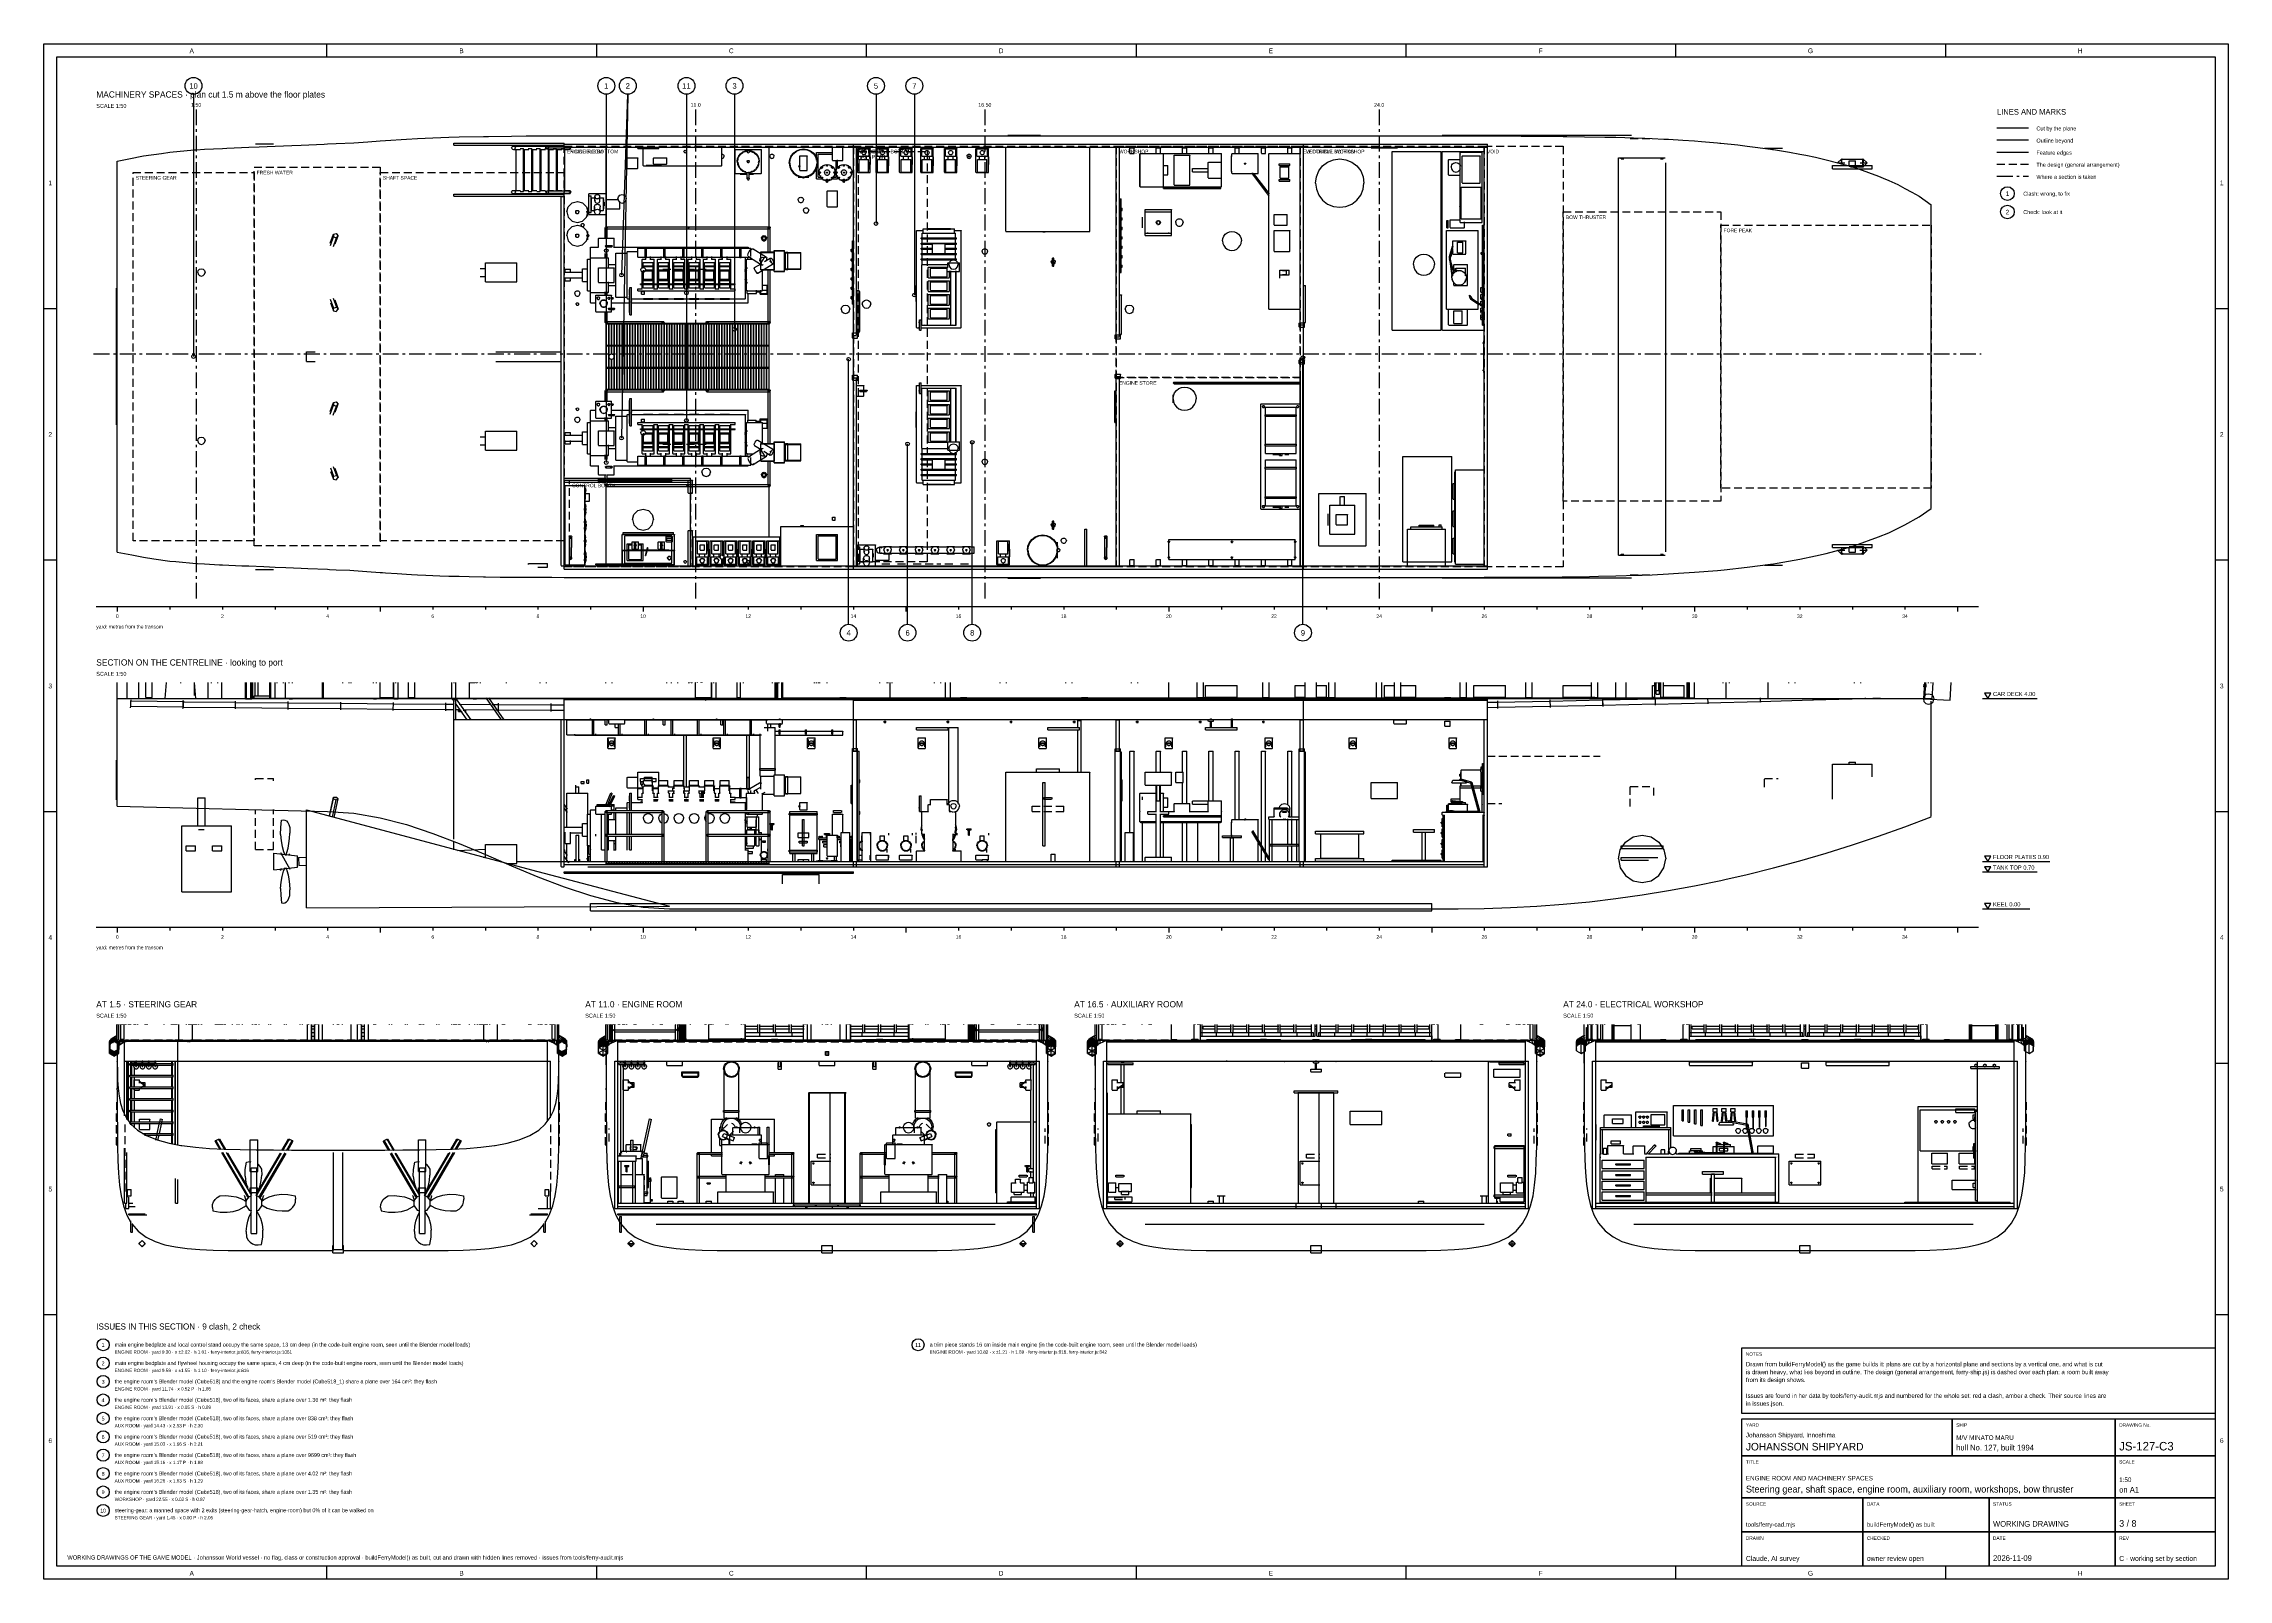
# Model space of a CAD drawing. Extents: x 5 to 836, y 5 to 589.
import ezdxf
from ezdxf.enums import TextEntityAlignment as Align

# ---------------------------------------------------------------- set-up
doc = ezdxf.new("R2010")
doc.units = 0
doc.linetypes.add('CENTER', pattern=[10, 6, -1.5, 1, -1.5])
doc.linetypes.add('DASHED', pattern=[4.5, 3, -1.5])
for name, color, linetype in [('CENTRE', 4, 'CENTER'), ('CHECK', 40, 'CONTINUOUS'), ('CHECK-TEXT', 40, 'CONTINUOUS'), ('CUT', 7, 'CONTINUOUS'), ('DETAIL', 8, 'CONTINUOUS'), ('DIM', 3, 'CONTINUOUS'), ('FRAME', 7, 'CONTINUOUS'), ('GA', 4, 'DASHED'), ('GA-TEXT', 4, 'CONTINUOUS'), ('MARKING', 4, 'DASHED'), ('MARKUP', 1, 'CONTINUOUS'), ('MARKUP-TEXT', 1, 'CONTINUOUS'), ('OUTLINE', 7, 'CONTINUOUS'), ('TEXT', 7, 'CONTINUOUS'), ('THIN', 7, 'CONTINUOUS')]:
    doc.layers.add(name, color=color, linetype=linetype)

msp = doc.modelspace()

# ---------------------------------------------------------------- linework, layer by layer
at = {"layer": 'CENTRE'}
for p, q in [((63, 564), (63, 377)), ((253, 564), (253, 377)), ((363, 564), (363, 377)), ((513, 564), (513, 377)), ((748, 538.6), (760, 538.6)), ((24, 471), (742, 471))]:
    msp.add_line(p, q, dxfattribs=at)
at = {"layer": 'CHECK'}
for p, q in [((62, 569.8), (62, 470)), ((249.5, 569.8), (249.5, 494.24)), ((249.5, 569.8), (249.5, 445.76))]:
    msp.add_line(p, q, dxfattribs=at)
for centre, radius in [((62, 573), 3.2), ((249.5, 573), 3.2), ((752, 525), 2.6), ((249.5, 494.24), 0.7), ((62, 470), 0.7), ((249.5, 445.76), 0.7), ((337.6, 94.2), 2.3), ((27.6, 31.2), 2.3)]:
    msp.add_circle(centre, radius, dxfattribs=at)
at = {"layer": 'CUT'}
for p, q in [((748, 557), (760, 557)), ((53, 547.75), (62.23, 548.59)), ((62.23, 548.59), (63, 548.66)), ((63, 548.66), (66.11, 548.85)), ((66.11, 548.85), (73, 549.18)), ((73, 549.18), (74.63, 549.25)), ((74.63, 549.25), (83, 549.63)), ((83, 549.63), (86.99, 549.8)), ((85.6, 550.95), (92.4, 550.95)), ((86.99, 549.8), (93, 550.06)), ((93, 550.06), (99.36, 550.32)), ((99.36, 550.32), (103, 550.47)), ((103, 550.47), (111.75, 550.82)), ((111.75, 550.82), (113, 550.87)), ((113, 550.87), (116.2, 551.05)), ((116.2, 551.05), (123, 551.32)), ((123, 551.32), (128.29, 551.71)), ((128.29, 551.71), (133, 552.05)), ((133, 552.05), (135.03, 552.25)), ((135.03, 552.25), (143, 552.73)), ((143, 552.73), (147.16, 553.01)), ((147.16, 553.01), (153, 553.24)), ((153, 553.24), (159.09, 553.48)), ((159.09, 553.48), (163, 553.56)), ((161, 550.4), (161, 551.2)), ((161, 551.2), (203, 551.2)), ((161, 550.4), (203, 550.4)), ((163, 553.56), (172.3, 553.76)), ((172.3, 553.76), (173, 553.76)), ((173, 553.76), (174.19, 553.77)), ((174.19, 553.77), (183, 553.86)), ((182.97, 549.4), (183.07, 549.7)), ((182.97, 549.4), (183.07, 549.1)), ((183, 553.86), (188.52, 553.9)), ((183.07, 549.7), (183.34, 549.92)), ((183.07, 549.1), (183.34, 548.88)), ((183.34, 549.92), (183.71, 550)), ((183.34, 548.88), (183.71, 548.8)), ((183.71, 550), (184.08, 549.92)), ((183.71, 548.8), (184.08, 548.88)), ((184.08, 549.92), (184.35, 549.7)), ((184.08, 548.88), (184.35, 549.1)), ((184.35, 549.7), (184.45, 549.4)), ((184.35, 549.1), (184.45, 549.4)), ((188.52, 553.9), (193, 553.92)), ((193, 553.92), (196.79, 553.93)), ((195.99, 549.4), (196.06, 549.6)), ((195.99, 549.4), (196.06, 549.2)), ((196.06, 549.6), (196.24, 549.75)), ((196.06, 549.2), (196.24, 549.05)), ((196.24, 549.75), (196.48, 549.8)), ((196.24, 549.05), (196.44, 549.01)), ((196.44, 549.01), (196.48, 549)), ((196.48, 549.8), (196.73, 549.75)), ((196.48, 549), (196.73, 549.05)), ((196.73, 549.75), (196.91, 549.6)), ((196.73, 549.05), (196.91, 549.2)), ((196.79, 553.93), (203, 553.95)), ((196.91, 549.6), (196.97, 549.4)), ((196.91, 549.2), (196.96, 549.36)), ((203, 553.95), (212.37, 553.97)), ((203, 549.6), (203, 551.2)), ((203, 550.8), (554.2, 550.8)), ((203, 549.6), (554.2, 549.6)), ((212.37, 553.97), (213, 553.97)), ((213, 553.97), (213.22, 553.97)), ((213.22, 553.97), (223, 553.98)), ((223, 553.98), (225.09, 553.98)), ((225.08, 553.98), (232.99, 553.98)), ((231, 549.2), (231, 549.6)), ((231, 549.2), (239, 549.2)), ((233, 553.98), (236.07, 553.98)), ((233.6, 549.1), (233.6, 549.2)), ((233.6, 549.1), (236.4, 549.1)), ((236.06, 553.98), (242.99, 553.98)), ((236.4, 549.1), (236.4, 549.2)), ((239, 549.2), (239, 549.6)), ((242.99, 553.98), (512.99, 554)), ((248.75, 548.43), (249, 548.5)), ((249, 548.5), (249.25, 548.43)), ((272.75, 548.43), (273, 548.5)), ((273, 548.5), (273.25, 548.43)), ((313, 549.6), (313, 550.8)), ((313, 549.48), (313.02, 549.53)), ((313, 478.2), (313, 549.48)), ((313.04, 549.56), (313.08, 549.58)), ((314.08, 549.6), (314.13, 549.58)), ((314.16, 549.56), (314.18, 549.52)), ((314.2, 478.2), (314.2, 549.48)), ((371, 549.48), (371.03, 549.56)), ((371, 517.72), (371, 549.48)), ((371.04, 549.56), (371.11, 549.6)), ((371.8, 554.26), (384.2, 554.26)), ((402.88, 549.6), (402.96, 549.57)), ((402.96, 549.56), (403, 549.49)), ((403, 517.72), (403, 549.48)), ((413, 549.48), (413.02, 549.53)), ((413, 477.7), (413, 549.48)), ((413.04, 549.56), (413.08, 549.58)), ((414.08, 549.6), (414.13, 549.58)), ((414.16, 549.56), (414.18, 549.52)), ((414.2, 477.7), (414.2, 549.48)), ((418.2, 549.28), (418.23, 549.34)), ((418.2, 547.32), (418.2, 549.28)), ((418.24, 549.36), (418.3, 549.39)), ((418.32, 549.4), (419.68, 549.4)), ((419.68, 549.4), (419.74, 549.37)), ((419.76, 549.36), (419.79, 549.3)), ((419.8, 547.32), (419.8, 549.28)), ((428.2, 549.28), (428.23, 549.34)), ((428.2, 547.32), (428.2, 549.28)), ((428.24, 549.36), (428.3, 549.39)), ((428.32, 549.4), (429.68, 549.4)), ((429.68, 549.4), (429.74, 549.37)), ((429.76, 549.36), (429.79, 549.3)), ((429.8, 547.32), (429.8, 549.28)), ((438.2, 549.28), (438.23, 549.34)), ((438.2, 547.32), (438.2, 549.28)), ((438.24, 549.36), (438.3, 549.39)), ((438.32, 549.4), (439.68, 549.4)), ((439.68, 549.4), (439.74, 549.37)), ((439.76, 549.36), (439.79, 549.3)), ((439.8, 547.32), (439.8, 549.28)), ((448.2, 549.28), (448.23, 549.34)), ((448.2, 547.32), (448.2, 549.28)), ((448.24, 549.36), (448.3, 549.39)), ((448.32, 549.4), (449.68, 549.4)), ((449.68, 549.4), (449.74, 549.37)), ((449.76, 549.36), (449.79, 549.3)), ((449.8, 547.32), (449.8, 549.28)), ((458.2, 549.28), (458.23, 549.34)), ((458.2, 547.32), (458.2, 549.28)), ((458.24, 549.36), (458.3, 549.39)), ((458.32, 549.4), (459.68, 549.4)), ((459.68, 549.4), (459.74, 549.37)), ((459.76, 549.36), (459.79, 549.3)), ((459.8, 547.32), (459.8, 549.28)), ((468.2, 549.28), (468.23, 549.34)), ((468.2, 547.32), (468.2, 549.28)), ((468.24, 549.36), (468.3, 549.39)), ((468.32, 549.4), (469.68, 549.4)), ((469.68, 549.4), (469.74, 549.37)), ((469.76, 549.36), (469.79, 549.3)), ((469.8, 547.32), (469.8, 549.28)), ((478.2, 549.28), (478.23, 549.34)), ((478.2, 547.32), (478.2, 549.28)), ((478.24, 549.36), (478.3, 549.39)), ((478.32, 549.4), (479.68, 549.4)), ((479.68, 549.4), (479.74, 549.37)), ((479.76, 549.36), (479.79, 549.3)), ((479.8, 547.32), (479.8, 549.28)), ((483, 549.48), (483.02, 549.53)), ((483, 482.2), (483, 549.48)), ((483.04, 549.56), (483.08, 549.58)), ((484.08, 549.6), (484.13, 549.58)), ((484.16, 549.56), (484.18, 549.52)), ((484.2, 549.6), (484.2, 550.8)), ((484.2, 482.2), (484.2, 549.48)), ((510, 549.4), (520, 549.4)), ((513, 553.98), (515.49, 553.98)), ((515.49, 553.98), (523, 553.97)), ((523, 553.97), (524.31, 553.97)), ((524.31, 553.97), (533, 553.97)), ((533, 553.97), (533.1, 553.97)), ((533.1, 553.97), (533.82, 553.97)), ((533.83, 553.97), (541.71, 553.96)), ((537, 554.18), (609, 554.18)), ((541.71, 553.96), (550.24, 553.95)), ((550.23, 553.95), (553, 553.94)), ((553, 553.94), (558.66, 553.93)), ((553, 390.4), (553, 549.6)), ((554.2, 389.2), (554.2, 550.8)), ((558.66, 553.93), (563, 553.91)), ((563, 553.91), (566.98, 553.89)), ((566.98, 553.89), (573, 553.85)), ((573, 553.85), (575.19, 553.84)), ((575.19, 553.84), (583, 553.76)), ((583, 553.76), (583.27, 553.76)), ((583.27, 553.76), (584.34, 553.74)), ((584.34, 553.74), (591.13, 553.64)), ((591.13, 553.64), (598.86, 553.5)), ((598.87, 553.5), (603, 553.41)), ((603, 553.41), (606.5, 553.32)), ((606.5, 553.32), (613, 553.12)), ((613, 553.12), (614.01, 553.08)), ((614.01, 553.08), (616.85, 552.96)), ((616.85, 552.96), (621.34, 552.74)), ((621.34, 552.74), (623, 552.65)), ((623, 552.65), (628.55, 552.31)), ((628.55, 552.31), (633, 552.01)), ((633, 552.01), (635.63, 551.81)), ((635.63, 551.81), (641.65, 551.31)), ((641.65, 551.31), (642.58, 551.23)), ((642.58, 551.23), (643, 551.19)), ((643, 551.19), (649.38, 550.51)), ((649.38, 550.51), (653, 550.08)), ((653, 550.08), (656.06, 549.71)), ((656.06, 549.71), (661.87, 548.93)), ((659.6, 549.3), (666.4, 549.3)), ((661.87, 548.93), (662.61, 548.82)), ((662.61, 548.82), (663, 548.76)), ((663, 548.76), (669.02, 547.75)), ((33, 544.39), (37.34, 545.23)), ((33, 395.61), (33, 544.39)), ((37.34, 545.23), (43, 546.32)), ((43, 546.32), (49.77, 547.29)), ((49.77, 547.29), (53, 547.75)), ((227, 545.48), (227.04, 545.56)), ((227, 541.72), (227, 545.48)), ((227, 541.72), (227.04, 541.64)), ((227.04, 545.56), (227.12, 545.6)), ((227.04, 541.64), (227.12, 541.6)), ((227.12, 545.6), (230.88, 545.6)), ((227.12, 541.6), (230.88, 541.6)), ((230.88, 545.6), (230.96, 545.56)), ((230.88, 541.6), (230.96, 541.64)), ((230.96, 545.56), (231, 545.48)), ((230.96, 541.64), (231, 541.72)), ((231, 541.72), (231, 545.48)), ((248.5, 548), (248.57, 548.25)), ((248.5, 548), (248.57, 547.75)), ((248.57, 548.25), (248.75, 548.43)), ((248.57, 547.75), (248.75, 547.57)), ((248.75, 547.57), (249, 547.5)), ((249, 547.5), (249.25, 547.57)), ((249.25, 548.43), (249.43, 548.25)), ((249.25, 547.57), (249.43, 547.75)), ((249.43, 548.25), (249.5, 548)), ((249.43, 547.75), (249.5, 548)), ((272.5, 548), (272.57, 548.25)), ((272.5, 548), (272.57, 547.75)), ((272.57, 548.25), (272.75, 548.43)), ((272.57, 547.75), (272.75, 547.57)), ((272.75, 547.57), (273, 547.5)), ((273, 547.5), (273.25, 547.57)), ((273.25, 548.43), (273.43, 548.25)), ((273.25, 547.57), (273.43, 547.75)), ((273.43, 548.25), (273.5, 548)), ((273.43, 547.75), (273.5, 548)), ((418.21, 547.3), (418.24, 547.24)), ((418.26, 547.23), (418.32, 547.2)), ((418.32, 547.2), (419.68, 547.2)), ((419.7, 547.21), (419.76, 547.24)), ((419.77, 547.26), (419.8, 547.32)), ((428.21, 547.3), (428.24, 547.24)), ((428.26, 547.23), (428.32, 547.2)), ((428.32, 547.2), (429.68, 547.2)), ((429.7, 547.21), (429.76, 547.24)), ((429.77, 547.26), (429.8, 547.32)), ((438.21, 547.3), (438.24, 547.24)), ((438.26, 547.23), (438.32, 547.2)), ((438.32, 547.2), (439.68, 547.2)), ((439.7, 547.21), (439.76, 547.24)), ((439.77, 547.26), (439.8, 547.32)), ((448.21, 547.3), (448.24, 547.24)), ((448.26, 547.23), (448.32, 547.2)), ((448.32, 547.2), (449.68, 547.2)), ((449.7, 547.21), (449.76, 547.24)), ((449.77, 547.26), (449.8, 547.32)), ((458.21, 547.3), (458.24, 547.24)), ((458.26, 547.23), (458.32, 547.2)), ((458.32, 547.2), (459.68, 547.2)), ((459.7, 547.21), (459.76, 547.24)), ((459.77, 547.26), (459.8, 547.32)), ((468.21, 547.3), (468.24, 547.24)), ((468.26, 547.23), (468.32, 547.2)), ((468.32, 547.2), (469.68, 547.2)), ((469.7, 547.21), (469.76, 547.24)), ((469.77, 547.26), (469.8, 547.32)), ((478.21, 547.3), (478.24, 547.24)), ((478.26, 547.23), (478.32, 547.2)), ((478.32, 547.2), (479.68, 547.2)), ((479.7, 547.21), (479.76, 547.24)), ((479.77, 547.26), (479.8, 547.32)), ((544.6, 536.12), (544.6, 546.28)), ((544.61, 546.3), (544.64, 546.36)), ((544.66, 546.37), (544.72, 546.4)), ((544.72, 546.4), (551.28, 546.4)), ((551.3, 546.39), (551.36, 546.36)), ((551.37, 546.34), (551.4, 546.28)), ((551.4, 536.12), (551.4, 546.28)), ((669.02, 547.75), (673, 547.01)), ((673, 547.01), (675.31, 546.58)), ((675.31, 546.58), (679, 545.82)), ((679, 545.82), (681.46, 545.25)), ((681.46, 545.25), (683, 544.86)), ((683, 544.86), (687.49, 543.72)), ((685.5, 542.63), (700.5, 542.63)), ((685.5, 541.43), (685.5, 542.63)), ((685.5, 541.43), (700.5, 541.43)), ((687.49, 543.72), (693, 542.16)), ((691.8, 544.43), (694.2, 544.43)), ((691.8, 542.43), (691.8, 544.43)), ((691.8, 542.43), (694.2, 542.43)), ((693, 542.16), (693.39, 542.06)), ((693.39, 542.06), (693.91, 541.89)), ((693.91, 541.89), (699.14, 540.08)), ((694.2, 542.43), (694.2, 544.43)), ((700.5, 541.43), (700.5, 542.63)), ((182.97, 532.6), (183.07, 532.9)), ((182.97, 532.6), (183.07, 532.3)), ((183.07, 532.9), (183.34, 533.12)), ((183.07, 532.3), (183.34, 532.08)), ((183.34, 533.12), (183.71, 533.2)), ((183.34, 532.08), (183.71, 532)), ((183.71, 533.2), (184.08, 533.12)), ((183.71, 532), (184.08, 532.08)), ((184.08, 533.12), (184.35, 532.9)), ((184.08, 532.08), (184.35, 532.3)), ((184.35, 532.9), (184.45, 532.6)), ((184.35, 532.3), (184.45, 532.6)), ((195.99, 532.6), (196.06, 532.8)), ((195.99, 532.6), (196.06, 532.4)), ((196.06, 532.8), (196.24, 532.95)), ((196.06, 532.4), (196.24, 532.25)), ((196.24, 532.95), (196.48, 533)), ((196.24, 532.25), (196.48, 532.2)), ((196.48, 533), (196.73, 532.95)), ((196.48, 532.2), (196.73, 532.25)), ((196.73, 532.95), (196.91, 532.8)), ((196.73, 532.25), (196.91, 532.4)), ((196.91, 532.8), (196.97, 532.6)), ((196.91, 532.4), (196.96, 532.56)), ((272.6, 537.63), (272.65, 537.8)), ((272.61, 537.6), (272.65, 537.42)), ((272.65, 537.83), (272.78, 537.96)), ((272.67, 537.4), (272.8, 537.27)), ((272.8, 537.98), (272.97, 538.03)), ((272.83, 537.27), (273, 537.22)), ((273, 538.04), (273.17, 537.99)), ((273.03, 537.23), (273.2, 537.27)), ((273.2, 537.98), (273.33, 537.85)), ((273.22, 537.29), (273.35, 537.42)), ((273.35, 537.83), (273.39, 537.66)), ((273.35, 537.45), (273.4, 537.63)), ((544.2, 522.52), (544.2, 534.28)), ((544.21, 534.3), (544.24, 534.36)), ((544.25, 534.37), (544.32, 534.4)), ((544.32, 534.4), (551.68, 534.4)), ((544.6, 536.12), (544.63, 536.06)), ((544.64, 536.04), (544.7, 536.01)), ((544.72, 536), (551.28, 536)), ((551.28, 536), (551.34, 536.03)), ((551.36, 536.04), (551.39, 536.1)), ((551.7, 534.39), (551.76, 534.36)), ((551.77, 534.35), (551.8, 534.28)), ((551.8, 522.52), (551.8, 534.28)), ((699.14, 540.08), (703, 538.58)), ((703, 538.58), (704.77, 537.91)), ((704.77, 537.91), (706.92, 536.99)), ((706.92, 536.99), (710.24, 535.4)), ((710.24, 535.4), (713, 533.94)), ((713, 533.94), (715.58, 532.59)), ((715.58, 532.59), (718.38, 530.96)), ((161, 531), (161, 531.8)), ((161, 531.8), (203, 531.8)), ((161, 531), (203, 531)), ((201.8, 530.8), (201.82, 530.85)), ((201.8, 390.52), (201.8, 530.8)), ((201.84, 530.88), (201.88, 530.9)), ((201.92, 530.92), (202.88, 530.92)), ((202.88, 530.92), (202.93, 530.9)), ((202.96, 530.88), (202.98, 530.84)), ((203, 531), (203, 531.8)), ((203, 390.52), (203, 530.8)), ((211.6, 525.02), (211.61, 525.1)), ((211.6, 525), (211.61, 524.91)), ((211.61, 524.9), (211.65, 524.82)), ((211.62, 525.12), (211.65, 525.2)), ((211.65, 524.8), (211.71, 524.73)), ((211.66, 525.21), (211.72, 525.28)), ((211.72, 524.72), (211.79, 524.66)), ((211.73, 525.29), (211.8, 525.35)), ((211.8, 524.65), (211.88, 524.62)), ((211.82, 525.35), (211.9, 525.39)), ((211.9, 524.61), (211.98, 524.6)), ((211.91, 525.39), (212, 525.4)), ((212, 524.6), (212.09, 524.61)), ((212.02, 525.4), (212.1, 525.39)), ((212.1, 524.61), (212.18, 524.65)), ((212.12, 525.38), (212.2, 525.35)), ((212.2, 524.65), (212.27, 524.71)), ((212.21, 525.34), (212.28, 525.28)), ((212.28, 524.72), (212.34, 524.79)), ((212.29, 525.27), (212.35, 525.2)), ((212.35, 525.18), (212.39, 525.1)), ((212.35, 524.8), (212.38, 524.88)), ((212.39, 525.09), (212.4, 525)), ((212.39, 524.9), (212.4, 524.98)), ((414.4, 502), (414.4, 530)), ((414.4, 530), (414.8, 530)), ((414.8, 502), (414.8, 530)), ((414.8, 526.4), (415.2, 526.4)), ((414.8, 525.6), (415.2, 525.6)), ((415.2, 525.6), (415.2, 526.4)), ((424, 517.12), (424, 524.88)), ((424.01, 524.9), (424.04, 524.96)), ((424.05, 524.97), (424.12, 525)), ((424.12, 525), (433.88, 525)), ((433.9, 524.99), (433.96, 524.96)), ((433.97, 524.95), (434, 524.88)), ((434, 517.12), (434, 524.88)), ((544.1, 523.4), (544.1, 528.6)), ((718.38, 530.96), (720.75, 529.38)), ((720.75, 529.38), (723, 527.73)), ((723, 412.27), (723, 527.73)), ((209.4, 520), (209.42, 520.16)), ((209.4, 520), (209.42, 519.84)), ((209.42, 520.16), (209.48, 520.3)), ((209.42, 519.84), (209.48, 519.7)), ((209.48, 520.3), (209.58, 520.42)), ((209.48, 519.7), (209.58, 519.58)), ((209.58, 520.42), (209.7, 520.52)), ((209.58, 519.58), (209.7, 519.48)), ((209.7, 520.52), (209.84, 520.58)), ((209.7, 519.48), (209.84, 519.42)), ((209.84, 520.58), (210, 520.6)), ((209.84, 519.42), (210, 519.4)), ((210, 520.6), (210.16, 520.58)), ((210, 519.4), (210.16, 519.42)), ((210.16, 520.58), (210.3, 520.52)), ((210.16, 519.42), (210.3, 519.48)), ((210.3, 520.52), (210.42, 520.42)), ((210.3, 519.48), (210.42, 519.58)), ((210.42, 520.42), (210.52, 520.3)), ((210.42, 519.58), (210.52, 519.7)), ((210.52, 520.3), (210.58, 520.16)), ((210.52, 519.7), (210.58, 519.84)), ((210.58, 520.16), (210.6, 520)), ((210.58, 519.84), (210.6, 520)), ((211.6, 516.02), (211.61, 516.1)), ((211.6, 516), (211.61, 515.91)), ((211.61, 515.9), (211.65, 515.82)), ((211.62, 516.12), (211.65, 516.2)), ((211.65, 515.8), (211.71, 515.73)), ((211.66, 516.21), (211.72, 516.28)), ((211.72, 515.72), (211.79, 515.66)), ((211.73, 516.29), (211.8, 516.35)), ((211.8, 515.65), (211.88, 515.62)), ((211.82, 516.35), (211.9, 516.39)), ((211.9, 515.61), (211.98, 515.6)), ((211.91, 516.39), (212, 516.4)), ((212, 515.6), (212.09, 515.61)), ((212.02, 516.4), (212.1, 516.39)), ((212.1, 515.61), (212.18, 515.65)), ((212.12, 516.38), (212.2, 516.35)), ((212.2, 515.65), (212.27, 515.71)), ((212.21, 516.34), (212.28, 516.28)), ((212.28, 515.72), (212.34, 515.79)), ((212.29, 516.27), (212.35, 516.2)), ((212.35, 516.18), (212.39, 516.1)), ((212.35, 515.8), (212.38, 515.88)), ((212.39, 516.09), (212.4, 516)), ((212.39, 515.9), (212.4, 515.98)), ((371, 517.71), (371.04, 517.64)), ((371.04, 517.63), (371.12, 517.6)), ((371.12, 517.6), (402.88, 517.6)), ((385, 517.4), (385, 517.6)), ((385, 517.4), (386, 517.4)), ((386, 517.4), (386, 517.6)), ((402.89, 517.6), (402.96, 517.64)), ((402.97, 517.64), (403, 517.72)), ((414.8, 522.8), (415.2, 522.8)), ((414.8, 522), (415.2, 522)), ((414.8, 519.2), (415.2, 519.2)), ((414.8, 518.4), (415.2, 518.4)), ((414.8, 515.6), (415.2, 515.6)), ((415.2, 522), (415.2, 522.8)), ((415.2, 518.4), (415.2, 519.2)), ((415.2, 514.8), (415.2, 515.6)), ((424, 517.12), (424.03, 517.05)), ((424.04, 517.04), (424.1, 517.01)), ((424.12, 517), (433.88, 517)), ((428.2, 521), (428.3, 521.36)), ((428.21, 520.96), (428.31, 520.6)), ((428.31, 521.4), (428.57, 521.66)), ((428.34, 520.57), (428.6, 520.31)), ((428.6, 521.69), (428.96, 521.79)), ((428.64, 520.3), (429, 520.2)), ((429, 521.8), (429.36, 521.7)), ((429.04, 520.21), (429.4, 520.31)), ((429.4, 521.69), (429.66, 521.43)), ((429.43, 520.34), (429.69, 520.6)), ((429.69, 521.4), (429.79, 521.04)), ((429.7, 520.64), (429.8, 521)), ((433.88, 517), (433.95, 517.03)), ((433.96, 517.04), (433.99, 517.1)), ((435.6, 521), (435.65, 521.36)), ((435.6, 521), (435.65, 520.64)), ((435.65, 521.36), (435.79, 521.7)), ((435.65, 520.64), (435.79, 520.3)), ((435.79, 521.7), (436.01, 521.99)), ((435.79, 520.3), (436.01, 520.01)), ((436.01, 521.99), (436.3, 522.21)), ((436.01, 520.01), (436.3, 519.79)), ((436.3, 522.21), (436.64, 522.35)), ((436.3, 519.79), (436.64, 519.65)), ((436.64, 522.35), (437, 522.4)), ((436.64, 519.65), (437, 519.6)), ((437, 522.4), (437.36, 522.35)), ((437, 519.6), (437.36, 519.65)), ((437.36, 522.35), (437.7, 522.21)), ((437.36, 519.65), (437.7, 519.79)), ((437.7, 522.21), (437.99, 521.99)), ((437.7, 519.79), (437.99, 520.01)), ((437.99, 521.99), (438.21, 521.7)), ((437.99, 520.01), (438.21, 520.3)), ((438.21, 521.7), (438.35, 521.36)), ((438.21, 520.3), (438.35, 520.64)), ((438.35, 521.36), (438.4, 521)), ((438.35, 520.64), (438.4, 521)), ((544.2, 522.52), (544.23, 522.45)), ((544.24, 522.44), (544.3, 522.41)), ((544.32, 522.4), (551.68, 522.4)), ((551.68, 522.4), (551.75, 522.43)), ((551.76, 522.44), (551.79, 522.5)), ((552.36, 482), (552.36, 520)), ((552.36, 520), (552.76, 520)), ((552.76, 482), (552.76, 520)), ((277.46, 506.36), (277.49, 507.35)), ((277.49, 507.35), (278.37, 507.8)), ((277.8, 509.63), (283, 509.63)), ((277.8, 503.19), (277.8, 509.61)), ((277.93, 505.66), (279.21, 507.69)), ((278.37, 507.8), (279.21, 507.69)), ((282.8, 510.27), (286.8, 510.27)), ((282.8, 502.54), (282.8, 510.23)), ((283, 503.17), (283, 509.63)), ((286.8, 502.53), (286.8, 510.27)), ((287, 509.42), (293, 509.42)), ((287, 503.41), (287, 509.39)), ((287.2, 509.53), (288, 509.53)), ((287.2, 503.3), (287.2, 509.5)), ((288, 503.27), (288, 509.53)), ((293, 503.38), (293, 509.42)), ((312.6, 490), (312.6, 514)), ((312.6, 514), (313, 514)), ((414.8, 514.8), (415.2, 514.8)), ((414.8, 512), (415.2, 512)), ((414.8, 511.2), (415.2, 511.2)), ((414.8, 508.4), (415.2, 508.4)), ((414.8, 507.6), (415.2, 507.6)), ((415.2, 511.2), (415.2, 512)), ((415.2, 507.6), (415.2, 508.4)), ((551.76, 509.04), (551.76, 509.6)), ((551.76, 509), (552.13, 509)), ((551.79, 509.6), (552.16, 509.6)), ((552.16, 509), (552.16, 509.56)), ((232.1, 503), (232.13, 503.23)), ((232.1, 503), (232.13, 502.77)), ((232.13, 503.23), (232.22, 503.45)), ((232.13, 502.77), (232.22, 502.55)), ((232.22, 503.45), (232.36, 503.64)), ((232.22, 502.55), (232.36, 502.36)), ((232.36, 503.64), (232.55, 503.78)), ((232.36, 502.36), (232.55, 502.22)), ((232.55, 503.78), (232.77, 503.87)), ((232.55, 502.22), (232.77, 502.13)), ((232.77, 503.87), (233, 503.9)), ((232.77, 502.13), (233, 502.1)), ((233, 503.9), (233.23, 503.87)), ((233, 502.1), (233.23, 502.13)), ((233.2, 499.42), (233.2, 502.58)), ((233.2, 502.58), (236.63, 502.58)), ((233.2, 499.42), (236.63, 499.42)), ((233.23, 503.87), (233.45, 503.78)), ((233.23, 502.13), (233.45, 502.22)), ((233.45, 503.78), (233.64, 503.64)), ((233.45, 502.22), (233.64, 502.36)), ((233.64, 503.64), (233.78, 503.45)), ((233.64, 502.36), (233.78, 502.55)), ((233.78, 503.45), (233.87, 503.23)), ((233.78, 502.55), (233.87, 502.77)), ((233.87, 503.23), (233.9, 503)), ((233.87, 502.77), (233.9, 503)), ((236.63, 499.42), (236.63, 502.58)), ((239.03, 502.58), (242.47, 502.58)), ((239.03, 499.42), (239.03, 502.58)), ((239.03, 499.42), (242.47, 499.42)), ((242.47, 499.42), (242.47, 502.58)), ((244.87, 502.58), (248.3, 502.58)), ((244.87, 499.42), (244.87, 502.58)), ((244.87, 499.42), (248.3, 499.42)), ((248.3, 499.42), (248.3, 502.58)), ((250.7, 502.58), (254.13, 502.58)), ((250.7, 499.42), (250.7, 502.58)), ((250.7, 499.42), (254.13, 499.42)), ((254.13, 499.42), (254.13, 502.58)), ((256.53, 502.58), (259.97, 502.58)), ((256.53, 499.42), (256.53, 502.58)), ((256.53, 499.42), (259.97, 499.42)), ((259.97, 499.42), (259.97, 502.58)), ((262.37, 502.58), (265.8, 502.58)), ((262.37, 499.42), (262.37, 502.58)), ((262.37, 499.42), (265.8, 499.42)), ((265.8, 499.42), (265.8, 502.58)), ((277.46, 506.36), (277.93, 505.65)), ((277.8, 503.17), (283, 503.17)), ((281.39, 506.03), (281.42, 506.54)), ((281.41, 506.02), (281.85, 505.82)), ((281.42, 506.54), (281.85, 505.82)), ((282.8, 502.53), (286.8, 502.53)), ((287, 503.38), (293, 503.38)), ((287.2, 503.27), (288, 503.27)), ((349.3, 505), (349.54, 505.9)), ((349.3, 505), (349.54, 504.1)), ((349.54, 505.9), (350.2, 506.56)), ((349.54, 504.1), (350.2, 503.44)), ((350.2, 506.56), (351.1, 506.8)), ((350.2, 503.44), (351.1, 503.2)), ((351.1, 506.8), (352, 506.56)), ((351.1, 503.2), (352, 503.44)), ((352, 506.56), (352.66, 505.9)), ((352, 503.44), (352.66, 504.1)), ((352.66, 505.9), (352.9, 505)), ((352.66, 504.1), (352.9, 505)), ((414.4, 502), (414.8, 502)), ((414.8, 504.8), (415.2, 504.8)), ((414.8, 504), (415.2, 504)), ((415.2, 504), (415.2, 504.8)), ((540.64, 500), (540.73, 500.71)), ((540.64, 500), (540.73, 499.29)), ((540.73, 500.71), (541.01, 501.38)), ((540.74, 499.28), (541.01, 498.62)), ((541.01, 501.38), (541.45, 501.95)), ((541.01, 498.62), (541.45, 498.05)), ((541.45, 501.95), (542.02, 502.39)), ((542.02, 502.39), (542.69, 502.67)), ((542.69, 502.67), (543.4, 502.76)), ((543.4, 502.76), (544.11, 502.67)), ((544.11, 502.67), (544.17, 502.64)), ((544.17, 502.64), (544.78, 502.39)), ((544.78, 502.39), (545.35, 501.95)), ((545.35, 501.95), (545.79, 501.38)), ((545.35, 498.05), (545.79, 498.62)), ((545.79, 501.38), (546.06, 500.72)), ((545.79, 498.62), (546.07, 499.29)), ((546.07, 500.71), (546.16, 499.99)), ((546.07, 499.29), (546.16, 500)), ((32.74, 444), (32.74, 496)), ((314.4, 479.2), (314.4, 495.2)), ((314.4, 495.2), (315.2, 495.2)), ((315.2, 479.2), (315.2, 495.2)), ((315.2, 494.8), (315.5, 494.8)), ((315.5, 479.6), (315.5, 494.8)), ((414.2, 493.42), (414.22, 493.46)), ((414.22, 493.48), (414.26, 493.49)), ((414.28, 493.5), (414.92, 493.5)), ((414.92, 493.5), (414.96, 493.48)), ((414.98, 493.48), (414.99, 493.44)), ((415, 478.58), (415, 493.42)), ((484.2, 497), (485, 497)), ((485, 483), (485, 497)), ((541.45, 498.05), (542.02, 497.61)), ((542.02, 497.61), (542.69, 497.33)), ((542.69, 497.33), (543.4, 497.24)), ((543.4, 497.24), (544.11, 497.33)), ((544.11, 497.33), (544.78, 497.61)), ((544.78, 497.61), (545.35, 498.05)), ((547.19, 493.42), (547.4, 493.28)), ((547.19, 493.39), (547.2, 493.17)), ((547.19, 493.17), (547.42, 492.6)), ((547.4, 493.29), (547.46, 493.21)), ((547.42, 492.6), (547.79, 491.88)), ((547.46, 493.21), (547.78, 492.81)), ((547.78, 492.81), (547.81, 492.75)), ((547.79, 491.88), (548.21, 492.12)), ((547.81, 492.75), (548.21, 492.12)), ((547.87, 491.8), (547.99, 491.76)), ((547.88, 491.83), (547.92, 491.88)), ((547.93, 491.89), (548.12, 492.17)), ((547.99, 491.76), (548.12, 491.78)), ((548.12, 491.78), (548.21, 491.86)), ((548.13, 492.2), (548.22, 492.1)), ((548.21, 491.86), (548.25, 491.98)), ((548.22, 492.1), (548.25, 491.98)), ((312.6, 490), (313, 490)), ((482.6, 482.68), (482.63, 482.74)), ((482.6, 481.32), (482.6, 482.68)), ((482.64, 482.76), (482.7, 482.79)), ((482.72, 482.8), (484.48, 482.8)), ((483.02, 482.16), (483.04, 482.12)), ((483.07, 482.1), (483.12, 482.08)), ((483.12, 482.08), (484.08, 482.08)), ((484.12, 482.1), (484.16, 482.12)), ((484.18, 482.15), (484.2, 482.2)), ((484.2, 483), (485, 483)), ((484.48, 482.8), (484.54, 482.77)), ((484.56, 482.76), (484.59, 482.7)), ((484.6, 481.32), (484.6, 482.68)), ((551.86, 485.01), (551.87, 485.05)), ((551.86, 485), (551.87, 484.96)), ((551.87, 484.95), (551.9, 484.92)), ((551.88, 485.06), (551.91, 485.09)), ((551.91, 484.91), (551.95, 484.9)), ((551.92, 485.09), (551.96, 485.1)), ((551.96, 484.9), (552, 484.91)), ((551.97, 485.1), (552.01, 485.09)), ((552.01, 484.91), (552.04, 484.94)), ((552.02, 485.08), (552.05, 485.05)), ((552.05, 485.04), (552.06, 485)), ((552.05, 484.95), (552.06, 484.99)), ((552.36, 482), (552.76, 482)), ((312.6, 478.88), (312.63, 478.94)), ((312.6, 477.12), (312.6, 478.88)), ((312.61, 477.1), (312.64, 477.04)), ((312.64, 478.96), (312.7, 478.99)), ((312.66, 477.03), (312.72, 477)), ((312.72, 479), (314.48, 479)), ((312.72, 477), (314.48, 477)), ((313.02, 478.16), (313.04, 478.12)), ((313.07, 478.1), (313.12, 478.08)), ((313.12, 478.08), (314.08, 478.08)), ((314.12, 478.1), (314.16, 478.12)), ((314.18, 478.15), (314.2, 478.2)), ((314.4, 479.2), (315.2, 479.2)), ((314.48, 479), (314.54, 478.97)), ((314.5, 477.01), (314.56, 477.04)), ((314.56, 478.96), (314.59, 478.9)), ((314.57, 477.06), (314.6, 477.12)), ((314.6, 477.12), (314.6, 478.88)), ((315.2, 479.6), (315.5, 479.6)), ((412.6, 478.18), (412.63, 478.24)), ((412.6, 476.82), (412.6, 478.18)), ((412.61, 476.8), (412.64, 476.74)), ((412.64, 478.26), (412.7, 478.29)), ((412.66, 476.73), (412.72, 476.7)), ((412.72, 478.3), (414.48, 478.3)), ((412.72, 476.7), (414.48, 476.7)), ((413.02, 477.66), (413.04, 477.62)), ((413.07, 477.6), (413.12, 477.58)), ((413.12, 477.58), (414.08, 477.58)), ((414.12, 477.6), (414.16, 477.62)), ((414.18, 477.65), (414.2, 477.7)), ((414.21, 478.56), (414.22, 478.52)), ((414.24, 478.52), (414.28, 478.5)), ((414.28, 478.5), (414.92, 478.5)), ((414.48, 478.3), (414.54, 478.27)), ((414.5, 476.71), (414.56, 476.74)), ((414.56, 478.26), (414.59, 478.2)), ((414.57, 476.76), (414.6, 476.82)), ((414.6, 476.82), (414.6, 478.18)), ((414.94, 478.51), (414.98, 478.52)), ((414.98, 478.54), (415, 478.58)), ((482.61, 481.3), (482.64, 481.24)), ((482.66, 481.23), (482.72, 481.2)), ((482.72, 481.2), (484.48, 481.2)), ((484.5, 481.21), (484.56, 481.24)), ((484.57, 481.26), (484.6, 481.32)), ((482.6, 468.68), (482.63, 468.74)), ((482.6, 467.32), (482.6, 468.68)), ((482.61, 467.3), (482.64, 467.24)), ((482.64, 468.76), (482.7, 468.79)), ((482.66, 467.23), (482.72, 467.2)), ((482.72, 468.8), (484.48, 468.8)), ((482.72, 467.2), (484.48, 467.2)), ((483, 467.8), (483.02, 467.85)), ((483, 390.52), (483, 467.8)), ((483.04, 467.88), (483.08, 467.9)), ((483.12, 467.92), (484.08, 467.92)), ((484.08, 467.92), (484.13, 467.9)), ((484.16, 467.88), (484.18, 467.84)), ((484.2, 390.52), (484.2, 467.8)), ((484.48, 468.8), (484.54, 468.77)), ((484.5, 467.21), (484.56, 467.24)), ((484.56, 468.76), (484.59, 468.7)), ((484.57, 467.26), (484.6, 467.32)), ((484.6, 467.32), (484.6, 468.68)), ((312.6, 462.88), (312.63, 462.94)), ((312.6, 461.12), (312.6, 462.88)), ((312.61, 461.1), (312.64, 461.04)), ((312.64, 462.96), (312.7, 462.99)), ((312.65, 461.02), (312.72, 460.99)), ((312.72, 463), (314.48, 463)), ((312.72, 461), (314.48, 461)), ((313, 461.8), (313.02, 461.85)), ((313, 390.52), (313, 461.8)), ((313.04, 461.88), (313.08, 461.9)), ((313.12, 461.92), (314.08, 461.92)), ((314.08, 461.92), (314.13, 461.9)), ((314.16, 461.88), (314.18, 461.84)), ((314.2, 390.52), (314.2, 461.8)), ((314.48, 463), (314.54, 462.97)), ((314.5, 461.01), (314.56, 461.04)), ((314.56, 462.96), (314.59, 462.9)), ((314.57, 461.06), (314.6, 461.12)), ((314.6, 461.12), (314.6, 462.88)), ((317.76, 457), (317.79, 457.08)), ((317.8, 457.12), (317.87, 457.18)), ((317.9, 457.21), (317.99, 457.23)), ((318.03, 457.24), (318.12, 457.22)), ((318.16, 457.21), (318.23, 457.14)), ((318.26, 457.12), (318.29, 457.03)), ((412.6, 463.18), (412.63, 463.24)), ((412.6, 461.82), (412.6, 463.18)), ((412.61, 461.8), (412.64, 461.74)), ((412.64, 463.26), (412.7, 463.29)), ((412.66, 461.73), (412.72, 461.7)), ((412.72, 463.3), (414.48, 463.3)), ((412.72, 461.7), (414.48, 461.7)), ((413, 462.3), (413.02, 462.35)), ((413, 390.52), (413, 462.3)), ((413.04, 462.38), (413.08, 462.4)), ((413.12, 462.42), (414.08, 462.42)), ((414.08, 462.42), (414.13, 462.4)), ((414.16, 462.38), (414.18, 462.34)), ((414.2, 390.52), (414.2, 462.3)), ((414.48, 463.3), (414.54, 463.27)), ((414.5, 461.71), (414.56, 461.74)), ((414.56, 463.26), (414.59, 463.2)), ((414.57, 461.76), (414.6, 461.82)), ((414.6, 461.82), (414.6, 463.18)), ((434.7, 460), (434.74, 460.15)), ((434.7, 460), (434.74, 459.85)), ((434.74, 460.15), (434.85, 460.26)), ((434.74, 459.85), (434.85, 459.74)), ((434.85, 460.26), (435, 460.3)), ((434.85, 459.74), (435, 459.7)), ((435, 460.3), (435.15, 460.26)), ((435, 459.7), (435.15, 459.74)), ((435.15, 460.26), (435.26, 460.15)), ((435.15, 459.74), (435.26, 459.85)), ((435.26, 460.15), (435.3, 460)), ((435.26, 459.85), (435.3, 460)), ((447.5, 460), (447.54, 460.15)), ((447.5, 460), (447.54, 459.85)), ((447.54, 460.15), (447.65, 460.26)), ((447.54, 459.85), (447.65, 459.74)), ((447.65, 460.26), (447.8, 460.3)), ((447.65, 459.74), (447.8, 459.7)), ((447.8, 460.3), (447.95, 460.26)), ((447.8, 459.7), (447.95, 459.74)), ((447.95, 460.26), (448.06, 460.15)), ((447.95, 459.74), (448.06, 459.85)), ((448.06, 460.15), (448.1, 460)), ((448.06, 459.85), (448.1, 460)), ((460.3, 460), (460.34, 460.15)), ((460.3, 460), (460.34, 459.85)), ((460.34, 460.15), (460.45, 460.26)), ((460.34, 459.85), (460.45, 459.74)), ((460.45, 460.26), (460.6, 460.3)), ((460.45, 459.74), (460.6, 459.7)), ((460.6, 460.3), (460.75, 460.26)), ((460.6, 459.7), (460.75, 459.74)), ((460.75, 460.26), (460.86, 460.15)), ((460.75, 459.74), (460.86, 459.85)), ((460.86, 460.15), (460.9, 460)), ((460.86, 459.85), (460.9, 460)), ((473.1, 460), (473.14, 460.15)), ((473.1, 460), (473.14, 459.85)), ((473.14, 460.15), (473.25, 460.26)), ((473.14, 459.85), (473.25, 459.74)), ((473.25, 460.26), (473.4, 460.3)), ((473.25, 459.74), (473.4, 459.7)), ((473.4, 460.3), (473.55, 460.26)), ((473.4, 459.7), (473.55, 459.74)), ((473.55, 460.26), (473.66, 460.15)), ((473.55, 459.74), (473.66, 459.85)), ((473.66, 460.15), (473.7, 460)), ((473.66, 459.85), (473.7, 460)), ((482.3, 460), (482.34, 460.15)), ((482.3, 460), (482.34, 459.85)), ((482.34, 460.15), (482.45, 460.26)), ((482.34, 459.85), (482.45, 459.74)), ((482.45, 460.26), (482.6, 460.3)), ((482.45, 459.74), (482.6, 459.7)), ((482.6, 460.3), (482.75, 460.26)), ((482.6, 459.7), (482.75, 459.74)), ((482.75, 460.26), (482.86, 460.15)), ((482.75, 459.74), (482.86, 459.85)), ((482.86, 460.15), (482.9, 460)), ((482.86, 459.85), (482.9, 460)), ((317.77, 456.96), (317.8, 456.88)), ((317.83, 456.85), (317.9, 456.79)), ((317.93, 456.78), (318.03, 456.76)), ((318.07, 456.77), (318.16, 456.79)), ((318.19, 456.82), (318.26, 456.88)), ((318.27, 456.91), (318.3, 457)), ((412.5, 445), (412.5, 457)), ((412.5, 457), (412.9, 457)), ((412.9, 445), (412.9, 457)), ((232.1, 441), (232.13, 441.23)), ((232.1, 441), (232.13, 440.77)), ((232.13, 441.23), (232.22, 441.45)), ((232.13, 440.77), (232.22, 440.55)), ((232.22, 441.45), (232.36, 441.64)), ((232.22, 440.55), (232.36, 440.36)), ((232.36, 441.64), (232.55, 441.78)), ((232.55, 441.78), (232.77, 441.87)), ((232.77, 441.87), (233, 441.9)), ((233, 441.9), (233.23, 441.87)), ((233.2, 437.42), (233.2, 440.58)), ((233.2, 440.58), (236.63, 440.58)), ((233.23, 441.87), (233.45, 441.78)), ((233.45, 441.78), (233.64, 441.64)), ((233.64, 441.64), (233.78, 441.45)), ((233.64, 440.36), (233.78, 440.55)), ((233.78, 441.45), (233.87, 441.23)), ((233.78, 440.55), (233.87, 440.77)), ((233.87, 441.23), (233.9, 441)), ((233.87, 440.77), (233.9, 441)), ((236.63, 437.42), (236.63, 440.58)), ((239.03, 437.42), (239.03, 440.58)), ((239.03, 440.58), (242.47, 440.58)), ((242.47, 437.42), (242.47, 440.58)), ((244.87, 437.42), (244.87, 440.58)), ((244.87, 440.58), (248.3, 440.58)), ((248.3, 437.42), (248.3, 440.58)), ((250.7, 437.42), (250.7, 440.58)), ((250.7, 440.58), (254.13, 440.58)), ((254.13, 437.42), (254.13, 440.58)), ((256.53, 437.42), (256.53, 440.58)), ((256.53, 440.58), (259.97, 440.58)), ((259.97, 437.42), (259.97, 440.58)), ((262.37, 437.42), (262.37, 440.58)), ((262.37, 440.58), (265.8, 440.58)), ((265.8, 437.42), (265.8, 440.58)), ((412.5, 445), (412.9, 445)), ((484.24, 437.6), (484.24, 446.4)), ((232.36, 440.36), (232.55, 440.22)), ((232.55, 440.22), (232.77, 440.13)), ((232.77, 440.13), (233, 440.1)), ((233, 440.1), (233.23, 440.13)), ((233.2, 437.42), (236.63, 437.42)), ((233.23, 440.13), (233.45, 440.22)), ((233.45, 440.22), (233.64, 440.36)), ((239.03, 437.42), (242.47, 437.42)), ((244.87, 437.42), (248.3, 437.42)), ((250.7, 437.42), (254.13, 437.42)), ((256.53, 437.42), (259.97, 437.42)), ((262.37, 437.42), (265.8, 437.42)), ((277.46, 433.64), (277.93, 434.35)), ((277.46, 433.64), (277.49, 432.65)), ((277.49, 432.65), (278.37, 432.2)), ((277.8, 436.83), (283, 436.83)), ((277.8, 430.39), (277.8, 436.81)), ((277.93, 434.35), (279.21, 432.31)), ((278.37, 432.2), (279.21, 432.31)), ((281.39, 433.97), (281.85, 434.18)), ((281.39, 433.94), (281.42, 433.46)), ((281.42, 433.46), (281.85, 434.18)), ((282.8, 437.47), (286.8, 437.47)), ((282.8, 429.74), (282.8, 437.43)), ((283, 430.37), (283, 436.83)), ((286.8, 429.73), (286.8, 437.47)), ((287, 436.62), (293, 436.62)), ((287, 430.61), (287, 436.59)), ((287.2, 436.73), (288, 436.73)), ((287.2, 430.5), (287.2, 436.7)), ((288, 430.47), (288, 436.73)), ((293, 430.58), (293, 436.62)), ((349.3, 435), (349.54, 435.9)), ((349.3, 435), (349.54, 434.1)), ((349.54, 435.9), (350.2, 436.56)), ((349.54, 434.1), (350.2, 433.44)), ((350.2, 436.56), (351.1, 436.8)), ((350.2, 433.44), (351.1, 433.2)), ((351.1, 436.8), (352, 436.56)), ((351.1, 433.2), (352, 433.44)), ((352, 436.56), (352.66, 435.9)), ((352, 433.44), (352.66, 434.1)), ((352.66, 435.9), (352.9, 435)), ((352.66, 434.1), (352.9, 435)), ((277.8, 430.37), (283, 430.37)), ((282.8, 429.73), (286.8, 429.73)), ((287, 430.58), (293, 430.58)), ((287.2, 430.47), (288, 430.47)), ((541.8, 391.8), (541.8, 426.2)), ((541.8, 426.2), (542, 426.2)), ((542, 426.88), (542.03, 426.95)), ((542, 391.12), (542, 426.88)), ((542.04, 426.96), (542.1, 426.99)), ((542.12, 427), (552.88, 427)), ((552.88, 427), (552.95, 426.97)), ((552.96, 426.96), (552.99, 426.9)), ((203, 423.68), (203.04, 423.76)), ((203, 422.32), (203.04, 422.24)), ((203.04, 423.76), (203.12, 423.8)), ((203.04, 422.24), (203.12, 422.2)), ((203.12, 423.8), (216.8, 423.8)), ((203.12, 422.2), (216.8, 422.2)), ((203.4, 420.88), (203.43, 420.95)), ((203.4, 390.92), (203.4, 420.88)), ((203.44, 420.96), (203.5, 420.99)), ((203.52, 421), (210.82, 421)), ((210.8, 415.06), (210.8, 420.9)), ((210.8, 420.9), (210.97, 420.9)), ((210.82, 421), (210.89, 420.97)), ((210.9, 420.96), (210.93, 420.9)), ((210.94, 390.92), (210.94, 420.88)), ((211, 415.06), (211, 420.9)), ((211.02, 418.18), (211.02, 420.18)), ((211.02, 415.78), (211.02, 417.78)), ((216, 423.5), (217, 423.5)), ((216, 422.5), (216, 423.5)), ((216, 422.5), (217, 422.5)), ((216.8, 423.8), (216.88, 423.76)), ((216.8, 422.2), (216.88, 422.24)), ((216.88, 423.76), (216.92, 423.68)), ((216.88, 422.24), (216.92, 422.32)), ((216.92, 422.32), (216.92, 423.68)), ((217, 422.5), (217, 423.5)), ((217, 423.3), (243, 423.3)), ((217, 422.7), (243, 422.7)), ((243, 422.5), (243, 423.5)), ((243, 423.5), (244, 423.5)), ((243, 422.5), (244, 422.5)), ((243.08, 423.68), (243.12, 423.76)), ((243.08, 422.32), (243.08, 423.68)), ((243.08, 422.32), (243.12, 422.24)), ((243.12, 423.76), (243.2, 423.8)), ((243.12, 422.24), (243.2, 422.2)), ((243.2, 423.8), (250.88, 423.8)), ((243.2, 422.2), (250.88, 422.2)), ((244, 422.5), (244, 423.5)), ((250.2, 422.88), (250.24, 422.96)), ((250.2, 418.2), (250.2, 422.88)), ((250.2, 418.2), (250.24, 418.12)), ((250.24, 422.96), (250.32, 423)), ((250.24, 418.12), (250.32, 418.08)), ((250.32, 423), (251.68, 423)), ((250.32, 418.08), (251.68, 418.08)), ((250.88, 423.8), (250.96, 423.76)), ((250.88, 422.2), (250.96, 422.24)), ((250.96, 423.76), (251, 423.68)), ((250.96, 422.24), (251, 422.32)), ((251, 422.32), (251, 423.68)), ((251.68, 423), (251.76, 422.96)), ((251.68, 418.08), (251.76, 418.12)), ((251.76, 422.96), (251.8, 422.88)), ((251.76, 418.12), (251.8, 418.2)), ((251.8, 418.2), (251.8, 422.88)), ((210.8, 409.02), (210.8, 414.86)), ((210.8, 414.86), (210.97, 414.86)), ((210.8, 402.98), (210.8, 408.82)), ((210.8, 408.82), (210.97, 408.82)), ((210.83, 415.06), (211, 415.06)), ((210.83, 409.02), (211, 409.02)), ((211, 409.02), (211, 414.86)), ((211, 402.98), (211, 408.82)), ((211.02, 406.2), (211.02, 408.4)), ((305.1, 409), (306.1, 409)), ((305.1, 407.82), (305.1, 408.98)), ((305.1, 407.8), (306.1, 407.8)), ((306.1, 407.8), (306.1, 409)), ((541.76, 404.4), (541.76, 407.6)), ((713, 406.06), (718.38, 409.04)), ((718.38, 409.04), (723, 412.27)), ((204.9, 401.4), (204.97, 401.65)), ((204.9, 401.4), (204.97, 401.15)), ((204.97, 401.65), (205.15, 401.83)), ((204.97, 401.15), (205.15, 400.97)), ((205.04, 397.4), (205.04, 401.4)), ((205.04, 401.4), (205.76, 401.4)), ((205.15, 401.83), (205.4, 401.9)), ((205.15, 400.97), (205.4, 400.9)), ((205.4, 401.9), (205.65, 401.83)), ((205.4, 400.9), (205.65, 400.97)), ((205.65, 401.83), (205.83, 401.65)), ((205.65, 400.97), (205.83, 401.15)), ((205.76, 401.4), (205.76, 397.4)), ((205.83, 401.65), (205.9, 401.4)), ((205.83, 401.15), (205.9, 401.4)), ((210.8, 396.94), (210.8, 402.78)), ((210.8, 402.78), (210.97, 402.78)), ((210.83, 402.98), (211, 402.98)), ((211, 396.94), (211, 402.78)), ((211.02, 403.4), (211.02, 405.6)), ((211.02, 398.63), (211.02, 401.09)), ((250.2, 403.8), (250.24, 403.88)), ((250.2, 390.52), (250.2, 403.8)), ((250.24, 403.88), (250.32, 403.92)), ((250.32, 403.92), (251.68, 403.92)), ((251.68, 403.92), (251.76, 403.88)), ((251.76, 403.88), (251.8, 403.8)), ((251.8, 390.52), (251.8, 403.8)), ((285.4, 405.28), (285.43, 405.36)), ((285.4, 390.52), (285.4, 405.28)), ((285.44, 405.36), (285.52, 405.4)), ((285.52, 405.4), (312.88, 405.4)), ((312.88, 405.4), (312.96, 405.37)), ((312.96, 405.36), (313, 405.28)), ((401, 390.4), (401, 404.4)), ((401, 404.4), (401.8, 404.4)), ((401.8, 390.4), (401.8, 404.4)), ((408.5, 401.4), (408.57, 401.65)), ((408.5, 401.4), (408.57, 401.15)), ((408.57, 401.65), (408.75, 401.83)), ((408.57, 401.15), (408.75, 400.97)), ((408.64, 401.4), (409.36, 401.4)), ((408.64, 397.4), (408.64, 401.4)), ((408.75, 401.83), (409, 401.9)), ((408.75, 400.97), (409, 400.9)), ((409, 401.9), (409.25, 401.83)), ((409, 400.9), (409.25, 400.97)), ((409.25, 401.83), (409.43, 401.65)), ((409.25, 400.97), (409.43, 401.15)), ((409.36, 401.4), (409.36, 397.4)), ((409.43, 401.65), (409.5, 401.4)), ((409.43, 401.15), (409.5, 401.4)), ((432.7, 399.6), (432.74, 399.74)), ((432.7, 399.59), (432.74, 399.45)), ((432.74, 399.75), (432.84, 399.85)), ((432.75, 399.44), (432.85, 399.34)), ((432.85, 399.86), (432.99, 399.9)), ((432.86, 399.34), (433, 399.3)), ((433, 399.9), (433.14, 399.86)), ((433.01, 399.3), (433.15, 399.34)), ((433.15, 399.86), (433.25, 399.76)), ((433.16, 399.35), (433.26, 399.45)), ((433.26, 399.75), (433.3, 399.61)), ((433.26, 399.46), (433.3, 399.6)), ((456.7, 399.6), (456.74, 399.74)), ((456.7, 399.59), (456.74, 399.45)), ((456.74, 399.75), (456.84, 399.85)), ((456.75, 399.44), (456.85, 399.34)), ((456.85, 399.86), (456.99, 399.9)), ((456.86, 399.34), (457, 399.3)), ((457, 399.9), (457.14, 399.86)), ((457.01, 399.3), (457.15, 399.34)), ((457.15, 399.86), (457.25, 399.76)), ((457.16, 399.35), (457.26, 399.45)), ((457.26, 399.75), (457.3, 399.61)), ((457.26, 399.46), (457.3, 399.6)), ((480.7, 399.6), (480.74, 399.74)), ((480.7, 399.59), (480.74, 399.45)), ((480.74, 399.75), (480.84, 399.85)), ((480.75, 399.44), (480.85, 399.34)), ((480.85, 399.86), (480.99, 399.9)), ((480.86, 399.34), (481, 399.3)), ((481, 399.9), (481.14, 399.86)), ((481.01, 399.3), (481.15, 399.34)), ((481.15, 399.86), (481.25, 399.76)), ((481.16, 399.35), (481.26, 399.45)), ((481.26, 399.75), (481.3, 399.61)), ((481.26, 399.46), (481.3, 399.6)), ((523.8, 404.4), (538.2, 404.4)), ((523.8, 390.4), (523.8, 404.4)), ((525, 404.4), (525, 405.2)), ((525, 405.2), (537, 405.2)), ((537, 404.4), (537, 405.2)), ((538.2, 390.4), (538.2, 404.4)), ((541.76, 396.4), (541.76, 399.6)), ((693.91, 398.11), (703, 401.42)), ((703, 401.42), (706.92, 403.01)), ((706.92, 403.01), (713, 406.06)), ((33, 395.61), (38.53, 394.55)), ((38.53, 394.55), (43, 393.68)), ((43, 393.68), (46.88, 393.13)), ((46.88, 393.13), (53, 392.25)), ((53, 392.25), (55.22, 392.05)), ((55.22, 392.05), (63, 391.34)), ((63, 391.34), (63.53, 391.31)), ((63.53, 391.31), (66.11, 391.15)), ((66.11, 391.15), (71.92, 390.87)), ((71.92, 390.87), (73, 390.82)), ((73, 390.82), (80.34, 390.49)), ((203.41, 390.9), (203.44, 390.84)), ((203.45, 390.83), (203.52, 390.8)), ((203.52, 390.8), (210.82, 390.8)), ((204.9, 393.4), (204.97, 393.65)), ((204.9, 393.4), (204.97, 393.15)), ((204.97, 393.65), (205.15, 393.83)), ((204.97, 393.15), (205.15, 392.97)), ((205.04, 397.4), (205.04, 393.4)), ((205.04, 393.4), (205.76, 393.4)), ((205.15, 393.83), (205.4, 393.9)), ((205.15, 392.97), (205.4, 392.9)), ((205.4, 393.9), (205.65, 393.83)), ((205.4, 392.9), (205.65, 392.97)), ((205.65, 393.83), (205.83, 393.65)), ((205.65, 392.97), (205.83, 393.15)), ((205.76, 393.4), (205.76, 397.4)), ((205.83, 393.65), (205.9, 393.4)), ((205.83, 393.15), (205.9, 393.4)), ((210.8, 390.9), (210.8, 396.74)), ((210.8, 396.74), (210.97, 396.74)), ((210.83, 396.94), (211, 396.94)), ((210.83, 390.9), (211, 390.9)), ((210.84, 390.81), (210.9, 390.84)), ((210.91, 390.85), (210.94, 390.92)), ((211, 390.9), (211, 396.74)), ((211.02, 394.12), (211.02, 396.32)), ((211.02, 391.32), (211.02, 393.52)), ((215, 390.8), (215, 391.2)), ((215, 391.2), (231, 391.2)), ((215, 390.8), (231, 390.8)), ((223, 391.02), (241, 391.02)), ((225.12, 390.92), (225.12, 396.28)), ((225.12, 396.28), (244.88, 396.28)), ((225.12, 390.92), (244.88, 390.92)), ((231, 390.8), (231, 391.2)), ((244.88, 390.92), (244.88, 396.28)), ((248.5, 392), (248.57, 392.25)), ((248.5, 392), (248.57, 391.75)), ((248.57, 392.25), (248.75, 392.43)), ((248.57, 391.75), (248.75, 391.57)), ((248.75, 392.43), (249, 392.5)), ((248.75, 391.57), (249, 391.5)), ((249, 392.5), (249.25, 392.43)), ((249, 391.5), (249.25, 391.57)), ((249.25, 392.43), (249.43, 392.25)), ((249.25, 391.57), (249.43, 391.75)), ((249.43, 392.25), (249.5, 392)), ((249.43, 391.75), (249.5, 392)), ((272.5, 392), (272.57, 392.25)), ((272.5, 392), (272.57, 391.75)), ((272.57, 392.25), (272.75, 392.43)), ((272.57, 391.75), (272.75, 391.57)), ((272.75, 392.43), (273, 392.5)), ((272.75, 391.57), (273, 391.5)), ((273, 392.5), (273.25, 392.43)), ((273, 391.5), (273.25, 391.57)), ((273.25, 392.43), (273.43, 392.25)), ((273.25, 391.57), (273.43, 391.75)), ((273.43, 392.25), (273.5, 392)), ((273.43, 391.75), (273.5, 392)), ((408.5, 393.4), (408.57, 393.65)), ((408.5, 393.4), (408.57, 393.15)), ((408.57, 393.65), (408.75, 393.83)), ((408.57, 393.15), (408.75, 392.97)), ((408.64, 397.4), (408.64, 393.4)), ((408.64, 393.4), (409.36, 393.4)), ((408.75, 393.83), (409, 393.9)), ((408.75, 392.97), (409, 392.9)), ((409, 393.9), (409.25, 393.83)), ((409, 392.9), (409.25, 392.97)), ((409.25, 393.83), (409.43, 393.65)), ((409.25, 392.97), (409.43, 393.15)), ((409.36, 393.4), (409.36, 397.4)), ((409.43, 393.65), (409.5, 393.4)), ((409.43, 393.15), (409.5, 393.4)), ((418.2, 392.68), (418.23, 392.74)), ((418.2, 390.72), (418.2, 392.68)), ((418.21, 390.7), (418.24, 390.64)), ((418.24, 392.76), (418.3, 392.79)), ((418.26, 390.63), (418.32, 390.6)), ((418.32, 392.8), (419.68, 392.8)), ((418.32, 390.6), (419.68, 390.6)), ((419.68, 392.8), (419.74, 392.77)), ((419.7, 390.61), (419.76, 390.64)), ((419.76, 392.76), (419.79, 392.7)), ((419.77, 390.66), (419.8, 390.72)), ((419.8, 390.72), (419.8, 392.68)), ((428.2, 392.68), (428.23, 392.74)), ((428.2, 390.72), (428.2, 392.68)), ((428.21, 390.7), (428.24, 390.64)), ((428.24, 392.76), (428.3, 392.79)), ((428.26, 390.63), (428.32, 390.6)), ((428.32, 392.8), (429.68, 392.8)), ((428.32, 390.6), (429.68, 390.6)), ((429.68, 392.8), (429.74, 392.77)), ((429.7, 390.61), (429.76, 390.64)), ((429.76, 392.76), (429.79, 392.7)), ((429.77, 390.66), (429.8, 390.72)), ((429.8, 390.72), (429.8, 392.68)), ((432.7, 393.6), (432.74, 393.74)), ((432.7, 393.59), (432.74, 393.45)), ((432.74, 393.75), (432.84, 393.85)), ((432.75, 393.44), (432.85, 393.34)), ((432.85, 393.86), (432.99, 393.9)), ((432.86, 393.34), (433, 393.3)), ((433, 393.9), (433.14, 393.86)), ((433.01, 393.3), (433.15, 393.34)), ((433.15, 393.86), (433.25, 393.76)), ((433.16, 393.35), (433.26, 393.45)), ((433.26, 393.75), (433.3, 393.61)), ((433.26, 393.46), (433.3, 393.6)), ((438.2, 392.68), (438.23, 392.74)), ((438.2, 390.72), (438.2, 392.68)), ((438.21, 390.7), (438.24, 390.64)), ((438.24, 392.76), (438.3, 392.79)), ((438.26, 390.63), (438.32, 390.6)), ((438.32, 392.8), (439.68, 392.8)), ((438.32, 390.6), (439.68, 390.6)), ((439.68, 392.8), (439.74, 392.77)), ((439.7, 390.61), (439.76, 390.64)), ((439.76, 392.76), (439.79, 392.7)), ((439.77, 390.66), (439.8, 390.72)), ((439.8, 390.72), (439.8, 392.68)), ((448.2, 392.68), (448.23, 392.74)), ((448.2, 390.72), (448.2, 392.68)), ((448.21, 390.7), (448.24, 390.64)), ((448.24, 392.76), (448.3, 392.79)), ((448.26, 390.63), (448.32, 390.6)), ((448.32, 392.8), (449.68, 392.8)), ((448.32, 390.6), (449.68, 390.6)), ((449.68, 392.8), (449.74, 392.77)), ((449.7, 390.61), (449.76, 390.64)), ((449.76, 392.76), (449.79, 392.7)), ((449.77, 390.66), (449.8, 390.72)), ((449.8, 390.72), (449.8, 392.68)), ((456.7, 393.6), (456.74, 393.74)), ((456.7, 393.59), (456.74, 393.45)), ((456.74, 393.75), (456.84, 393.85)), ((456.75, 393.44), (456.85, 393.34)), ((456.85, 393.86), (456.99, 393.9)), ((456.86, 393.34), (457, 393.3)), ((457, 393.9), (457.14, 393.86)), ((457.01, 393.3), (457.15, 393.34)), ((457.15, 393.86), (457.25, 393.76)), ((457.16, 393.35), (457.26, 393.45)), ((457.26, 393.75), (457.3, 393.61)), ((457.26, 393.46), (457.3, 393.6)), ((458.2, 392.68), (458.23, 392.74)), ((458.2, 390.72), (458.2, 392.68)), ((458.21, 390.7), (458.24, 390.64)), ((458.24, 392.76), (458.3, 392.79)), ((458.26, 390.63), (458.32, 390.6)), ((458.32, 392.8), (459.68, 392.8)), ((458.32, 390.6), (459.68, 390.6)), ((459.68, 392.8), (459.74, 392.77)), ((459.7, 390.61), (459.76, 390.64)), ((459.76, 392.76), (459.79, 392.7)), ((459.77, 390.66), (459.8, 390.72)), ((459.8, 390.72), (459.8, 392.68)), ((468.2, 392.68), (468.23, 392.74)), ((468.2, 390.72), (468.2, 392.68)), ((468.21, 390.7), (468.24, 390.64)), ((468.24, 392.76), (468.3, 392.79)), ((468.26, 390.63), (468.32, 390.6)), ((468.32, 392.8), (469.68, 392.8)), ((468.32, 390.6), (469.68, 390.6)), ((469.68, 392.8), (469.74, 392.77)), ((469.7, 390.61), (469.76, 390.64)), ((469.76, 392.76), (469.79, 392.7)), ((469.77, 390.66), (469.8, 390.72)), ((469.8, 390.72), (469.8, 392.68)), ((478.2, 392.68), (478.23, 392.74)), ((478.2, 390.72), (478.2, 392.68)), ((478.21, 390.7), (478.24, 390.64)), ((478.24, 392.76), (478.3, 392.79)), ((478.26, 390.63), (478.32, 390.6)), ((478.32, 392.8), (479.68, 392.8)), ((478.32, 390.6), (479.68, 390.6)), ((479.68, 392.8), (479.74, 392.77)), ((479.7, 390.61), (479.76, 390.64)), ((479.76, 392.76), (479.79, 392.7)), ((479.77, 390.66), (479.8, 390.72)), ((479.8, 390.72), (479.8, 392.68)), ((480.7, 393.6), (480.74, 393.74)), ((480.7, 393.59), (480.74, 393.45)), ((480.74, 393.75), (480.84, 393.85)), ((480.75, 393.44), (480.85, 393.34)), ((480.85, 393.86), (480.99, 393.9)), ((480.86, 393.34), (481, 393.3)), ((481, 393.9), (481.14, 393.86)), ((481.01, 393.3), (481.15, 393.34)), ((481.15, 393.86), (481.25, 393.76)), ((481.16, 393.35), (481.26, 393.45)), ((481.26, 393.75), (481.3, 393.61)), ((481.26, 393.46), (481.3, 393.6)), ((541.8, 391.8), (542, 391.8)), ((542.01, 391.1), (542.04, 391.04)), ((542.05, 391.03), (542.12, 391)), ((542.12, 391), (552.88, 391)), ((552.9, 391.01), (552.96, 391.04)), ((552.97, 391.05), (553, 391.12)), ((653, 389.92), (661.87, 391.07)), ((659.6, 390.7), (666.4, 390.7)), ((661.87, 391.07), (663, 391.24)), ((663, 391.24), (664.43, 391.5)), ((664.43, 391.5), (673, 392.99)), ((673, 392.99), (679, 394.18)), ((679, 394.18), (683, 395.14)), ((683, 395.14), (690.98, 397.3)), ((685.5, 397.37), (685.5, 398.57)), ((685.5, 398.57), (700.5, 398.57)), ((685.5, 397.37), (700.5, 397.37)), ((690.98, 397.3), (693, 397.84)), ((691.8, 395.57), (691.8, 397.57)), ((691.8, 397.57), (694.2, 397.57)), ((691.8, 395.57), (694.2, 395.57)), ((693, 397.84), (693.91, 398.11)), ((694.2, 395.57), (694.2, 397.57)), ((700.5, 397.37), (700.5, 398.57)), ((80.34, 390.49), (83, 390.37)), ((83, 390.37), (88.75, 390.12)), ((85.6, 389.05), (92.4, 389.05)), ((88.75, 390.12), (93, 389.94)), ((93, 389.94), (97.14, 389.76)), ((97.14, 389.76), (103, 389.53)), ((103, 389.53), (105.51, 389.42)), ((105.51, 389.42), (113, 389.13)), ((113, 389.13), (113.78, 389.08)), ((113.78, 389.08), (116.2, 388.95)), ((116.2, 388.95), (121.45, 388.73)), ((121.45, 388.73), (123, 388.68)), ((123, 388.68), (127.87, 388.3)), ((127.87, 388.3), (133, 387.95)), ((133, 387.95), (133.92, 387.85)), ((133.92, 387.85), (135.03, 387.75)), ((135.03, 387.75), (139.43, 387.47)), ((139.43, 387.47), (143, 387.27)), ((143, 387.27), (144.93, 387.13)), ((144.93, 387.13), (147.16, 386.99)), ((147.16, 386.99), (150.3, 386.86)), ((150.3, 386.86), (153, 386.76)), ((153, 386.76), (155.73, 386.64)), ((155.73, 386.64), (159.09, 386.52)), ((159.09, 386.52), (161.25, 386.47)), ((161.25, 386.47), (163, 386.44)), ((163, 386.44), (166.86, 386.35)), ((166.85, 386.36), (172.29, 386.26)), ((172.3, 386.24), (172.71, 386.24)), ((172.71, 386.24), (173, 386.24)), ((173, 386.24), (178.68, 386.18)), ((178.68, 386.18), (183, 386.14)), ((183, 386.14), (184.95, 386.12)), ((184.95, 386.12), (188.52, 386.1)), ((188.52, 386.1), (191.47, 386.09)), ((191.47, 386.09), (193, 386.08)), ((193, 386.08), (198.3, 386.06)), ((198.3, 386.06), (203, 386.05)), ((201.82, 390.48), (201.84, 390.44)), ((201.87, 390.42), (201.92, 390.4)), ((201.92, 390.4), (202.88, 390.4)), ((202.92, 390.42), (202.96, 390.44)), ((202.98, 390.47), (203, 390.52)), ((203, 389.2), (203, 390.4)), ((203, 390.4), (554.2, 390.4)), ((203, 389.2), (554.2, 389.2)), ((203, 386.05), (205.44, 386.04)), ((205.44, 386.04), (212.37, 386.03)), ((212.37, 386.03), (212.85, 386.03)), ((212.85, 386.03), (213, 386.03)), ((213, 386.03), (221.33, 386.03)), ((221.33, 386.03), (230.27, 386.02)), ((230.28, 386.02), (239.74, 386.02)), ((239.75, 386.02), (512.99, 386)), ((250.2, 390.52), (250.24, 390.44)), ((250.24, 390.44), (250.32, 390.4)), ((251.68, 390.4), (251.76, 390.44)), ((251.76, 390.44), (251.8, 390.52)), ((285.4, 390.52), (285.44, 390.44)), ((285.44, 390.43), (285.52, 390.4)), ((312.88, 390.4), (312.96, 390.44)), ((312.97, 390.44), (313, 390.52)), ((313, 389.2), (313, 390.4)), ((313.02, 390.48), (313.04, 390.44)), ((313.07, 390.42), (313.12, 390.4)), ((314.12, 390.42), (314.16, 390.44)), ((314.18, 390.47), (314.2, 390.52)), ((371.8, 385.74), (384.2, 385.74)), ((413.02, 390.48), (413.04, 390.44)), ((413.07, 390.42), (413.12, 390.4)), ((414.12, 390.42), (414.16, 390.44)), ((414.18, 390.47), (414.2, 390.52)), ((483.02, 390.48), (483.04, 390.44)), ((483.07, 390.42), (483.12, 390.4)), ((484.12, 390.42), (484.16, 390.44)), ((484.18, 390.47), (484.2, 390.52)), ((484.2, 389.2), (484.2, 390.4)), ((513, 386.02), (521.27, 386.03)), ((521.27, 386.03), (523, 386.03)), ((523, 386.03), (532.86, 386.03)), ((532.86, 386.03), (533, 386.03)), ((533, 386.03), (533.82, 386.03)), ((533.83, 386.03), (543, 386.04)), ((537, 385.82), (609, 385.82)), ((543, 386.04), (544.8, 386.04)), ((544.8, 386.04), (553, 386.06)), ((553, 386.06), (557.01, 386.07)), ((557.01, 386.07), (563, 386.09)), ((563, 386.09), (569.58, 386.13)), ((569.58, 386.13), (573, 386.15)), ((573, 386.15), (582.56, 386.24)), ((582.56, 386.24), (583, 386.24)), ((583, 386.24), (584.34, 386.26)), ((584.34, 386.26), (593, 386.39)), ((593, 386.39), (596.43, 386.47)), ((596.43, 386.47), (603, 386.59)), ((603, 386.59), (611.01, 386.83)), ((611.01, 386.83), (613, 386.88)), ((613, 386.88), (616.85, 387.04)), ((616.85, 387.04), (623, 387.35)), ((623, 387.35), (626.82, 387.6)), ((626.82, 387.6), (633, 387.99)), ((633, 387.99), (641.65, 388.69)), ((641.65, 388.69), (643, 388.81)), ((643, 388.81), (644.19, 388.95)), ((644.19, 388.95), (653, 389.92)), ((33, 299.07), (33, 346)), ((51.27, 340), (51.75, 346)), ((62.25, 346), (62.73, 340)), ((270, 340), (270, 346)), ((283.4, 340), (283.4, 346)), ((284.2, 340), (284.2, 346)), ((285.8, 340), (285.8, 346)), ((618.4, 341.6), (618.4, 346)), ((618.4, 343), (619.6, 343)), ((618.4, 341.6), (619.6, 341.6)), ((619.6, 341.6), (619.6, 346)), ((720, 339.9), (720.32, 340.89)), ((720.23, 344.4), (720.28, 345.39)), ((720.23, 344.4), (721.03, 344.36)), ((720.28, 345.39), (721.08, 345.35)), ((720.32, 340.89), (721.09, 341.58)), ((720.6, 339.87), (720.91, 346)), ((721.03, 344.36), (721.08, 345.35)), ((721.09, 341.58), (722.1, 341.8)), ((722.1, 341.8), (723.09, 341.48)), ((723.09, 341.48), (723.78, 340.71)), ((723.4, 339.73), (723.72, 346)), ((33, 340), (723, 340)), ((84.2, 340.16), (283.8, 340.16)), ((84.2, 340.06), (84.2, 340.16)), ((84.2, 340.06), (283.8, 340.06)), ((203, 332), (203, 339.6)), ((203, 339.6), (554.2, 339.6)), ((283.8, 340.06), (283.8, 340.16)), ((286, 340.04), (286, 340.26)), ((286, 340.26), (633, 340.26)), ((286, 340.02), (633, 340.02)), ((313, 332), (313, 339.76)), ((313, 339.76), (554.2, 339.76)), ((313, 339.4), (554.2, 339.4)), ((484.2, 332), (484.2, 339.76)), ((554.2, 276), (554.2, 339.76)), ((633, 340.02), (633, 340.24)), ((720, 339.9), (720.22, 338.89)), ((720.22, 338.89), (720.91, 338.12)), ((720.6, 339.87), (723.4, 339.73)), ((720.91, 338.12), (721.9, 337.8)), ((721.9, 337.8), (722.91, 338.02)), ((722.91, 338.02), (723.68, 338.71)), ((723, 295.04), (723, 339.02)), ((723.68, 338.71), (724, 339.7)), ((723.78, 340.71), (724, 339.7)), ((201.8, 276.12), (201.8, 331.88)), ((201.81, 331.92), (201.84, 331.96)), ((201.87, 331.98), (201.92, 332)), ((201.92, 332), (202.88, 332)), ((202.92, 331.99), (202.96, 331.96)), ((202.98, 331.93), (203, 331.88)), ((203, 332), (554.2, 332)), ((203, 276.12), (203, 331.88)), ((220, 330.52), (220, 331.88)), ((220, 330.52), (220.02, 330.46)), ((220.01, 331.91), (220.04, 331.96)), ((220.04, 330.44), (220.09, 330.41)), ((220.06, 331.98), (220.12, 332)), ((220.12, 330.4), (225.88, 330.4)), ((225.88, 330.4), (225.94, 330.42)), ((225.91, 331.99), (225.96, 331.96)), ((225.96, 330.44), (225.99, 330.49)), ((225.98, 331.94), (226, 331.88)), ((226, 330.52), (226, 331.88)), ((280, 330.52), (280, 331.88)), ((280, 330.52), (280.02, 330.46)), ((280.01, 331.91), (280.04, 331.96)), ((280.04, 330.44), (280.09, 330.41)), ((280.06, 331.98), (280.12, 332)), ((280.12, 330.4), (285.88, 330.4)), ((285.88, 330.4), (285.94, 330.42)), ((285.91, 331.99), (285.96, 331.96)), ((285.96, 330.44), (285.99, 330.49)), ((285.98, 331.94), (286, 331.88)), ((286, 330.52), (286, 331.88)), ((313, 331.88), (313.04, 331.96)), ((313, 320.2), (313, 331.88)), ((313.04, 331.96), (313.12, 332)), ((314.08, 332), (314.16, 331.96)), ((314.16, 331.96), (314.2, 331.88)), ((314.2, 320.2), (314.2, 331.88)), ((337, 328.1), (337, 328.9)), ((337, 328.1), (337.02, 328.05)), ((337.01, 328.92), (337.03, 328.97)), ((337.03, 328.03), (337.08, 328.01)), ((337.05, 328.98), (337.1, 329)), ((337.1, 329), (348.9, 329)), ((337.1, 328), (348.9, 328)), ((348.9, 328), (348.95, 328.02)), ((348.92, 328.99), (348.97, 328.97)), ((348.97, 328.03), (348.99, 328.08)), ((348.98, 328.95), (349, 328.9)), ((349, 328.1), (349, 328.9)), ((387, 328.1), (387, 328.9)), ((387, 328.1), (387.02, 328.05)), ((387.01, 328.92), (387.03, 328.97)), ((387.03, 328.03), (387.08, 328.01)), ((387.05, 328.98), (387.1, 329)), ((387.1, 329), (398.9, 329)), ((387.1, 328), (398.9, 328)), ((398.9, 328), (398.95, 328.02)), ((398.92, 328.99), (398.97, 328.97)), ((398.97, 328.03), (398.99, 328.08)), ((398.98, 328.95), (399, 328.9)), ((399, 328.1), (399, 328.9)), ((413, 320.2), (413, 331.88)), ((413.02, 331.92), (413.04, 331.96)), ((413.07, 331.98), (413.12, 332)), ((414.12, 331.98), (414.16, 331.96)), ((414.18, 331.93), (414.2, 331.88)), ((414.2, 320.2), (414.2, 331.88)), ((482.96, 322.4), (482.96, 324.8)), ((483, 331.88), (483.03, 331.95)), ((483, 320.2), (483, 331.88)), ((483.04, 331.96), (483.1, 331.99)), ((484.08, 332), (484.15, 331.97)), ((484.16, 331.96), (484.19, 331.9)), ((484.2, 320.2), (484.2, 331.88)), ((538.02, 331.4), (539.98, 331.4)), ((538.02, 329.4), (538.02, 331.4)), ((538.03, 329.4), (539.95, 329.4)), ((539.98, 329.4), (539.98, 331.4)), ((553, 276), (553, 332)), ((32.74, 301.5), (32.74, 316.5)), ((312.6, 320.1), (312.6, 320.9)), ((312.6, 320.1), (312.62, 320.06)), ((312.61, 320.93), (312.63, 320.97)), ((312.63, 320.03), (312.67, 320.01)), ((312.66, 320.98), (312.7, 321)), ((312.7, 321), (314.5, 321)), ((312.7, 320), (314.5, 320)), ((313, 320.2), (313.04, 320.12)), ((313.04, 320.12), (313.12, 320.08)), ((313.12, 320.08), (314.08, 320.08)), ((314.08, 320.08), (314.16, 320.12)), ((314.16, 320.12), (314.2, 320.2)), ((314.5, 320), (314.54, 320.02)), ((314.53, 320.99), (314.57, 320.97)), ((314.57, 320.03), (314.59, 320.07)), ((314.58, 320.94), (314.6, 320.9)), ((314.6, 320.1), (314.6, 320.9)), ((412.6, 320), (412.6, 320.8)), ((412.6, 320.8), (414.6, 320.8)), ((412.6, 320), (414.6, 320)), ((413, 320.2), (413.02, 320.15)), ((413.04, 320.12), (413.08, 320.1)), ((413.12, 320.08), (414.08, 320.08)), ((414.08, 320.08), (414.13, 320.1)), ((414.16, 320.12), (414.18, 320.16)), ((414.6, 320), (414.6, 320.8)), ((482.6, 320.8), (484.6, 320.8)), ((482.6, 320), (482.6, 320.8)), ((482.6, 320), (484.6, 320)), ((483.01, 320.18), (483.04, 320.12)), ((483.05, 320.11), (483.12, 320.08)), ((483.12, 320.08), (484.08, 320.08)), ((484.1, 320.09), (484.16, 320.12)), ((484.17, 320.13), (484.2, 320.2)), ((484.6, 320), (484.6, 320.8)), ((33, 299), (113, 297)), ((105, 297.6), (193, 274.21)), ((105, 260.4), (105, 297.6)), ((113, 297), (123, 296.38)), ((123, 296.38), (133, 294.64)), ((133, 294.64), (143, 292)), ((143, 292), (153, 288.65)), ((552.8, 285), (552.8, 294)), ((552.8, 294), (553, 294)), ((552.96, 295.3), (552.96, 296.7)), ((703, 287.65), (713, 291.22)), ((713, 291.22), (723, 295)), ((153, 288.65), (163, 284.79)), ((163, 284.79), (173, 280.63)), ((552.8, 285), (553, 285)), ((604.69, 282.44), (606.64, 285.36)), ((606.64, 285.36), (609.56, 287.31)), ((609.56, 287.31), (613, 288)), ((613, 288), (616.44, 287.31)), ((616.44, 287.31), (619.36, 285.36)), ((619.36, 285.36), (621.31, 282.44)), ((683, 281.17), (693, 284.31)), ((693, 284.31), (703, 287.65)), ((173, 280.63), (183, 276.37)), ((183, 276.37), (193, 272.21)), ((201.8, 276.12), (201.82, 276.07)), ((201.84, 276.04), (201.88, 276.01)), ((201.92, 276), (202.88, 276)), ((202.88, 276), (202.93, 276.02)), ((202.96, 276.04), (202.99, 276.08)), ((203, 278), (219.12, 278)), ((203, 276.8), (219, 276.8)), ((219, 276.8), (219, 278)), ((219, 277.4), (219.12, 277.4)), ((219.12, 277.4), (219.12, 278)), ((220, 278), (220.12, 278)), ((220, 277.4), (220, 278)), ((220, 277.4), (220.12, 277.4)), ((220.12, 277.4), (220.12, 278)), ((221, 278), (221.12, 278)), ((221, 277.4), (221, 278)), ((221, 277.4), (221.12, 277.4)), ((221.12, 277.4), (221.12, 278)), ((222, 278), (222.12, 278)), ((222, 277.4), (222, 278)), ((222, 277.4), (222.12, 277.4)), ((222.12, 277.4), (222.12, 278)), ((223, 278), (223.12, 278)), ((223, 277.4), (223, 278)), ((223, 277.4), (223.12, 277.4)), ((223.12, 277.4), (223.12, 278)), ((224, 278), (224.12, 278)), ((224, 277.4), (224, 278)), ((224, 277.4), (224.12, 277.4)), ((224.12, 277.4), (224.12, 278)), ((225, 278), (225.12, 278)), ((225, 277.4), (225, 278)), ((225, 277.4), (225.12, 277.4)), ((225.12, 277.4), (225.12, 278)), ((226, 278), (226.12, 278)), ((226, 277.4), (226, 278)), ((226, 277.4), (226.12, 277.4)), ((226.12, 277.4), (226.12, 278)), ((227, 278), (227.12, 278)), ((227, 277.4), (227, 278)), ((227, 277.4), (227.12, 277.4)), ((227.12, 277.4), (227.12, 278)), ((228, 278), (228.12, 278)), ((228, 277.4), (228, 278)), ((228, 277.4), (228.12, 277.4)), ((228.12, 277.4), (228.12, 278)), ((229, 278), (229.12, 278)), ((229, 277.4), (229, 278)), ((229, 277.4), (229.12, 277.4)), ((229.12, 277.4), (229.12, 278)), ((230, 278), (230.12, 278)), ((230, 277.4), (230, 278)), ((230, 277.4), (230.12, 277.4)), ((230.12, 277.4), (230.12, 278)), ((231, 278), (231.12, 278)), ((231, 277.4), (231, 278)), ((231, 277.4), (231.12, 277.4)), ((231.12, 277.4), (231.12, 278)), ((232, 278), (232.12, 278)), ((232, 277.4), (232, 278)), ((232, 277.4), (232.12, 277.4)), ((232.12, 277.4), (232.12, 278)), ((233, 278), (233.12, 278)), ((233, 277.4), (233, 278)), ((233, 277.4), (233.12, 277.4)), ((233.12, 277.4), (233.12, 278)), ((234, 278), (234.12, 278)), ((234, 277.4), (234, 278)), ((234, 277.4), (234.12, 277.4)), ((234.12, 277.4), (234.12, 278)), ((235, 278), (235.12, 278)), ((235, 277.4), (235, 278)), ((235, 277.4), (235.12, 277.4)), ((235.12, 277.4), (235.12, 278)), ((236, 278), (236.12, 278)), ((236, 277.4), (236, 278)), ((236, 277.4), (236.12, 277.4)), ((236.12, 277.4), (236.12, 278)), ((237, 278), (237.12, 278)), ((237, 277.4), (237, 278)), ((237, 277.4), (237.12, 277.4)), ((237.12, 277.4), (237.12, 278)), ((238, 278), (238.12, 278)), ((238, 277.4), (238, 278)), ((238, 277.4), (238.12, 277.4)), ((238.12, 277.4), (238.12, 278)), ((239, 278), (239.12, 278)), ((239, 277.4), (239, 278)), ((239, 277.4), (239.12, 277.4)), ((239.12, 277.4), (239.12, 278)), ((240, 278), (240.12, 278)), ((240, 277.4), (240, 278)), ((240, 277.4), (240.12, 277.4)), ((240.12, 277.4), (240.12, 278)), ((241, 278), (241.12, 278)), ((241, 277.4), (241, 278)), ((241, 277.4), (241.12, 277.4)), ((241.12, 277.4), (241.12, 278)), ((242, 278), (242.12, 278)), ((242, 277.4), (242, 278)), ((242, 277.4), (242.12, 277.4)), ((242.12, 277.4), (242.12, 278)), ((243, 278), (243.12, 278)), ((243, 277.4), (243, 278)), ((243, 277.4), (243.12, 277.4)), ((243.12, 277.4), (243.12, 278)), ((244, 278), (244.12, 278)), ((244, 277.4), (244, 278)), ((244, 277.4), (244.12, 277.4)), ((244.12, 277.4), (244.12, 278)), ((245, 278), (245.12, 278)), ((245, 277.4), (245, 278)), ((245, 277.4), (245.12, 277.4)), ((245.12, 277.4), (245.12, 278)), ((246, 278), (246.12, 278)), ((246, 277.4), (246, 278)), ((246, 277.4), (246.12, 277.4)), ((246.12, 277.4), (246.12, 278)), ((247, 278), (247.12, 278)), ((247, 277.4), (247, 278)), ((247, 277.4), (247.12, 277.4)), ((247.12, 277.4), (247.12, 278)), ((248, 278), (248.12, 278)), ((248, 277.4), (248, 278)), ((248, 277.4), (248.12, 277.4)), ((248.12, 277.4), (248.12, 278)), ((249, 278), (249.12, 278)), ((249, 277.4), (249, 278)), ((249, 277.4), (249.12, 277.4)), ((249.12, 277.4), (249.12, 278)), ((250, 278), (250.12, 278)), ((250, 277.4), (250, 278)), ((250, 277.4), (250.12, 277.4)), ((250.12, 277.4), (250.12, 278)), ((251, 278), (251.12, 278)), ((251, 277.4), (251, 278)), ((251, 277.4), (251.12, 277.4)), ((251.12, 277.4), (251.12, 278)), ((252, 278), (252.12, 278)), ((252, 277.4), (252, 278)), ((252, 277.4), (252.12, 277.4)), ((252.12, 277.4), (252.12, 278)), ((253, 278), (253.12, 278)), ((253, 277.4), (253, 278)), ((253, 277.4), (253.12, 277.4)), ((253.12, 277.4), (253.12, 278)), ((254, 278), (254.12, 278)), ((254, 277.4), (254, 278)), ((254, 277.4), (254.12, 277.4)), ((254.12, 277.4), (254.12, 278)), ((255, 278), (255.12, 278)), ((255, 277.4), (255, 278)), ((255, 277.4), (255.12, 277.4)), ((255.12, 277.4), (255.12, 278)), ((256, 278), (256.12, 278)), ((256, 277.4), (256, 278)), ((256, 277.4), (256.12, 277.4)), ((256.12, 277.4), (256.12, 278)), ((257, 278), (257.12, 278)), ((257, 277.4), (257, 278)), ((257, 277.4), (257.12, 277.4)), ((257.12, 277.4), (257.12, 278)), ((258, 278), (258.12, 278)), ((258, 277.4), (258, 278)), ((258, 277.4), (258.12, 277.4)), ((258.12, 277.4), (258.12, 278)), ((259, 278), (259.12, 278)), ((259, 277.4), (259, 278)), ((259, 277.4), (259.12, 277.4)), ((259.12, 277.4), (259.12, 278)), ((260, 278), (260.12, 278)), ((260, 277.4), (260, 278)), ((260, 277.4), (260.12, 277.4)), ((260.12, 277.4), (260.12, 278)), ((261, 278), (261.12, 278)), ((261, 277.4), (261, 278)), ((261, 277.4), (261.12, 277.4)), ((261.12, 277.4), (261.12, 278)), ((262, 278), (262.12, 278)), ((262, 277.4), (262, 278)), ((262, 277.4), (262.12, 277.4)), ((262.12, 277.4), (262.12, 278)), ((263, 278), (263.12, 278)), ((263, 277.4), (263, 278)), ((263, 277.4), (263.12, 277.4)), ((263.12, 277.4), (263.12, 278)), ((264, 278), (264.12, 278)), ((264, 277.4), (264, 278)), ((264, 277.4), (264.12, 277.4)), ((264.12, 277.4), (264.12, 278)), ((265, 278), (265.12, 278)), ((265, 277.4), (265, 278)), ((265, 277.4), (265.12, 277.4)), ((265.12, 277.4), (265.12, 278)), ((266, 278), (266.12, 278)), ((266, 277.4), (266, 278)), ((266, 277.4), (266.12, 277.4)), ((266.12, 277.4), (266.12, 278)), ((267, 278), (267.12, 278)), ((267, 277.4), (267, 278)), ((267, 277.4), (267.12, 277.4)), ((267.12, 277.4), (267.12, 278)), ((268, 278), (268.12, 278)), ((268, 277.4), (268, 278)), ((268, 277.4), (268.12, 277.4)), ((268.12, 277.4), (268.12, 278)), ((269, 278), (269.12, 278)), ((269, 277.4), (269, 278)), ((269, 277.4), (269.12, 277.4)), ((269.12, 277.4), (269.12, 278)), ((270, 278), (270.12, 278)), ((270, 277.4), (270, 278)), ((270, 277.4), (270.12, 277.4)), ((270.12, 277.4), (270.12, 278)), ((271, 278), (271.12, 278)), ((271, 277.4), (271, 278)), ((271, 277.4), (271.12, 277.4)), ((271.12, 277.4), (271.12, 278)), ((272, 278), (272.12, 278)), ((272, 277.4), (272, 278)), ((272, 277.4), (272.12, 277.4)), ((272.12, 277.4), (272.12, 278)), ((273, 278), (273.12, 278)), ((273, 277.4), (273, 278)), ((273, 277.4), (273.12, 277.4)), ((273.12, 277.4), (273.12, 278)), ((274, 278), (274.12, 278)), ((274, 277.4), (274, 278)), ((274, 277.4), (274.12, 277.4)), ((274.12, 277.4), (274.12, 278)), ((275, 278), (275.12, 278)), ((275, 277.4), (275, 278)), ((275, 277.4), (275.12, 277.4)), ((275.12, 277.4), (275.12, 278)), ((276, 278), (276.12, 278)), ((276, 277.4), (276, 278)), ((276, 277.4), (276.12, 277.4)), ((276.12, 277.4), (276.12, 278)), ((277, 278), (277.12, 278)), ((277, 277.4), (277, 278)), ((277, 277.4), (277.12, 277.4)), ((277.12, 277.4), (277.12, 278)), ((278, 278), (278.12, 278)), ((278, 277.4), (278, 278)), ((278, 277.4), (278.12, 277.4)), ((278.12, 277.4), (278.12, 278)), ((279, 278), (279.12, 278)), ((279, 277.4), (279, 278)), ((279, 277.4), (279.12, 277.4)), ((279.12, 277.4), (279.12, 278)), ((280, 278), (280.12, 278)), ((280, 277.4), (280, 278)), ((280, 277.4), (280.12, 277.4)), ((280.12, 277.4), (280.12, 278)), ((281, 278), (553, 278)), ((281, 276.8), (281, 278)), ((281, 276.8), (553, 276.8)), ((313, 276.8), (313, 278)), ((484.2, 276.8), (484.2, 278)), ((553, 276), (554.2, 276)), ((604, 279), (604.69, 282.44)), ((604, 279), (604.69, 275.56)), ((604.69, 275.56), (606.64, 272.64)), ((619.36, 272.64), (621.31, 275.56)), ((621.31, 282.44), (622, 279)), ((621.31, 275.56), (622, 279)), ((653, 273.07), (663, 275.56)), ((663, 275.56), (673, 278.26)), ((673, 278.26), (683, 281.17)), ((193, 274.21), (243, 261)), ((193, 272.21), (203, 268.35)), ((203, 273.6), (203, 274)), ((203, 274), (313, 274)), ((203, 273.6), (313, 273.6)), ((203, 268.35), (213, 265)), ((313, 273.6), (313, 274)), ((606.64, 272.64), (609.56, 270.69)), ((609.56, 270.69), (613, 270)), ((613, 270), (616.44, 270.69)), ((613, 265.29), (623, 266.91)), ((616.44, 270.69), (619.36, 272.64)), ((623, 266.91), (633, 268.75)), ((633, 268.75), (643, 270.8)), ((643, 270.8), (644.51, 271.14)), ((644.51, 271.14), (653, 273.07)), ((105, 260.4), (243, 261)), ((213, 265), (223, 262.36)), ((213, 262), (533, 262)), ((213, 259.2), (213, 262)), ((213, 259.2), (533, 259.2)), ((223, 262.36), (233, 260.62)), ((233, 260.62), (243, 260)), ((243, 260), (543, 260)), ((533, 259.2), (533, 262)), ((543, 260), (553, 260.11)), ((553, 260.11), (563, 260.43)), ((563, 260.43), (573, 260.97)), ((573, 260.97), (583, 261.73)), ((583, 261.73), (593, 262.7)), ((593, 262.7), (603, 263.89)), ((603, 263.89), (603.97, 264.03)), ((603.97, 264.03), (613, 265.29)), ((30.11, 208.66), (31.84, 209.67)), ((30.11, 208.66), (30.12, 206.66)), ((31.84, 209.67), (33.58, 208.67)), ((33, 210.07), (33, 216)), ((33, 210.07), (33, 205.4)), ((33.58, 208.67), (33.59, 206.67)), ((34.4, 210), (34.4, 216)), ((34.4, 210), (199.6, 210)), ((199.6, 210), (199.6, 216)), ((200.41, 206.67), (200.42, 208.67)), ((200.42, 208.67), (202.16, 209.67)), ((201, 210.07), (201, 216)), ((201, 205.4), (201, 210.07)), ((202.16, 209.67), (203.89, 208.66)), ((203.88, 206.66), (203.89, 208.66)), ((216.07, 207.26), (217.8, 208.26)), ((217.8, 208.26), (219.53, 207.26)), ((219, 200.66), (219, 216)), ((219.6, 210), (219.6, 216)), ((219.6, 210), (386.4, 210)), ((220.4, 210), (220.4, 216)), ((220.53, 215.82), (220.74, 216)), ((220.53, 214.32), (220.53, 215.82)), ((220.53, 214.32), (221.4, 213.56)), ((220.8, 210), (220.8, 216)), ((221.4, 213.56), (222.27, 214.31)), ((222.06, 216), (222.27, 215.82)), ((222.27, 214.32), (222.27, 215.82)), ((223.4, 146), (223.4, 209.6)), ((223.4, 209.6), (382.6, 209.6)), ((245.33, 215.82), (245.54, 216)), ((245.33, 214.32), (245.33, 215.82)), ((245.33, 214.32), (246.2, 213.56)), ((246.2, 213.56), (247.07, 214.31)), ((246.8, 210), (246.8, 216)), ((246.86, 216), (247.07, 215.82)), ((247.07, 214.32), (247.07, 215.82)), ((248, 210), (248, 216)), ((248, 210.16), (358, 210.16)), ((248, 210.06), (358, 210.06)), ((248.4, 210.4), (248.4, 216)), ((248.4, 210.4), (249.2, 210.4)), ((249.2, 210), (249.2, 216)), ((258, 210), (258, 216)), ((348, 210), (348, 216)), ((356.8, 210), (356.8, 216)), ((356.8, 210.4), (357.6, 210.4)), ((357.6, 210.4), (357.6, 216)), ((358, 210), (358, 216)), ((358.93, 215.82), (359.14, 216)), ((358.93, 214.32), (358.93, 215.82)), ((358.93, 214.32), (359.8, 213.56)), ((359.2, 210), (359.2, 216)), ((359.8, 213.56), (360.67, 214.32)), ((360.46, 216), (360.67, 215.82)), ((360.67, 214.32), (360.67, 215.82)), ((382.6, 146), (382.6, 209.6)), ((383.73, 215.82), (383.94, 216)), ((383.73, 214.32), (383.73, 215.82)), ((383.73, 214.32), (384.6, 213.56)), ((384.6, 213.56), (385.47, 214.32)), ((385.2, 210), (385.2, 216)), ((385.26, 216), (385.47, 215.82)), ((385.47, 214.32), (385.47, 215.82)), ((385.6, 210), (385.6, 216)), ((386.4, 210), (386.4, 216)), ((386.47, 207.26), (388.2, 208.26)), ((387, 191.23), (387, 216)), ((388.2, 208.26), (389.93, 207.26)), ((402.07, 207.01), (403.8, 208.01)), ((403.8, 208.01), (405.53, 207.01)), ((405, 200.4), (405, 216)), ((405.6, 210), (405.6, 216)), ((405.6, 210), (572.4, 210)), ((406.4, 210), (406.4, 216)), ((409.4, 146), (409.4, 209.76)), ((409.4, 209.76), (568.6, 209.76)), ((409.4, 209.6), (568.6, 209.6)), ((409.4, 209.4), (568.6, 209.4)), ((434, 210), (434, 216)), ((487.8, 210.02), (487.8, 210.26)), ((487.8, 210.26), (490.2, 210.26)), ((487.8, 210.02), (490.2, 210.02)), ((490.2, 210.02), (490.2, 210.26)), ((544, 210), (544, 216)), ((568.6, 146), (568.6, 209.76)), ((571.6, 210), (571.6, 216)), ((572.4, 210), (572.4, 216)), ((572.47, 207.01), (574.2, 208.01)), ((573, 191.03), (573, 216)), ((574.2, 208.01), (575.93, 207.01)), ((588.07, 207.92), (589.8, 208.92)), ((588.07, 205.92), (588.07, 207.92)), ((589.8, 208.92), (591.53, 207.92)), ((591, 201.32), (591, 216)), ((591.53, 205.92), (591.53, 207.92)), ((592.4, 210), (592.4, 216)), ((592.4, 210), (757.6, 210)), ((593.4, 210.16), (619.8, 210.16)), ((594, 210), (594, 216)), ((595.4, 146), (595.4, 209.76)), ((595.4, 209.76), (754.6, 209.76)), ((595.4, 209.6), (754.6, 209.6)), ((595.4, 209.4), (754.6, 209.4)), ((596, 210), (596, 216)), ((620, 210.26), (622, 210.26)), ((620, 210.02), (620, 210.26)), ((620, 210.02), (622, 210.02)), ((622, 210.02), (622, 210.26)), ((673.8, 210.02), (673.8, 210.26)), ((673.8, 210.26), (676.2, 210.26)), ((673.8, 210.02), (676.2, 210.02)), ((676.2, 210.02), (676.2, 210.26)), ((728, 210.26), (730, 210.26)), ((728, 210.02), (728, 210.26)), ((728, 210.02), (730, 210.02)), ((730, 210.02), (730, 210.26)), ((730.2, 210.16), (756.58, 210.16)), ((754, 210), (754, 216)), ((754.6, 146), (754.6, 209.76)), ((756, 210), (756, 216)), ((757.6, 210), (757.6, 216)), ((758.47, 207.92), (760.2, 208.92)), ((758.47, 205.92), (758.47, 207.92)), ((759, 191.73), (759, 216)), ((760.2, 208.92), (761.93, 207.92)), ((761.93, 205.92), (761.93, 207.92)), ((30.12, 206.66), (31.86, 205.67)), ((31.86, 205.67), (33.59, 206.67)), ((33, 205.4), (33.01, 202.07)), ((33.01, 202.07), (33.01, 201.56)), ((33.01, 201.56), (33.04, 198.08)), ((200.41, 206.67), (202.14, 205.67)), ((200.96, 198.08), (200.99, 201.56)), ((200.99, 202.07), (201, 205.4)), ((200.99, 201.56), (200.99, 202.07)), ((202.14, 205.67), (203.88, 206.66)), ((216.07, 205.26), (216.07, 207.26)), ((216.07, 205.26), (217.8, 204.26)), ((217.8, 204.26), (219.53, 205.26)), ((219, 200.66), (219, 191.23)), ((219.53, 205.26), (219.53, 207.26)), ((222.2, 146), (222.2, 202)), ((222.2, 202), (383.8, 202)), ((242, 201.88), (242.04, 201.96)), ((242, 200.52), (242, 201.88)), ((242, 200.52), (242.04, 200.44)), ((242.04, 201.96), (242.12, 202)), ((242.04, 200.44), (242.12, 200.4)), ((242.12, 200.4), (247.88, 200.4)), ((247.88, 202), (247.96, 201.96)), ((247.88, 200.4), (247.96, 200.44)), ((247.96, 201.96), (248, 201.88)), ((247.96, 200.44), (248, 200.52)), ((248, 200.52), (248, 201.88)), ((263.8, 199), (264.18, 200.4)), ((264.18, 200.4), (265.2, 201.42)), ((265.2, 201.42), (266.6, 201.8)), ((266.6, 201.8), (268, 201.42)), ((268, 201.42), (269.02, 200.4)), ((269.02, 200.4), (269.4, 199)), ((302.37, 204.27), (302.37, 205.73)), ((302.37, 205.73), (303.63, 205.73)), ((302.37, 204.27), (303.63, 204.27)), ((303.63, 204.27), (303.63, 205.73)), ((336.6, 199), (336.98, 200.4)), ((336.98, 200.4), (338, 201.42)), ((338, 201.42), (339.4, 201.8)), ((339.4, 201.8), (340.8, 201.42)), ((340.8, 201.42), (341.83, 200.4)), ((341.82, 200.4), (342.2, 199)), ((383.8, 146), (383.8, 202)), ((386.47, 205.26), (386.47, 207.26)), ((386.47, 205.26), (388.2, 204.26)), ((388.2, 204.26), (389.93, 205.26)), ((389.93, 205.26), (389.93, 207.26)), ((402.07, 205.01), (402.07, 207.01)), ((402.07, 205.01), (403.8, 204.01)), ((403.8, 204.01), (405.53, 205.01)), ((405, 200.4), (405, 191.03)), ((405.53, 205.01), (405.53, 207.01)), ((408.2, 146), (408.2, 202)), ((408.2, 202), (569.8, 202)), ((488, 201.4), (488, 202)), ((488.03, 201.4), (489.97, 201.4)), ((490, 201.4), (490, 202)), ((569.8, 146), (569.8, 202)), ((572.47, 205.01), (572.47, 207.01)), ((572.47, 205.01), (574.2, 204.01)), ((574.2, 204.01), (575.93, 205.01)), ((575.93, 205.01), (575.93, 207.01)), ((588.07, 205.92), (589.8, 204.92)), ((589.8, 204.92), (591.53, 205.92)), ((591, 201.32), (591, 191.73)), ((594.2, 146), (594.2, 202)), ((594.2, 202), (755.8, 202)), ((738, 199.28), (738, 199.92)), ((738.08, 200), (748.92, 200)), ((739.5, 200.4), (739.52, 200.53)), ((739.5, 200.4), (739.52, 200.27)), ((739.52, 200.53), (739.57, 200.65)), ((739.52, 200.27), (739.57, 200.15)), ((739.57, 200.65), (739.65, 200.75)), ((739.57, 200.15), (739.65, 200.05)), ((739.65, 200.75), (739.75, 200.83)), ((739.65, 200.05), (739.75, 199.97)), ((739.75, 200.83), (739.87, 200.88)), ((739.75, 199.97), (739.87, 199.92)), ((739.87, 200.88), (740, 200.9)), ((739.87, 199.92), (740, 199.9)), ((740, 200.9), (740.13, 200.88)), ((740, 199.9), (740.13, 199.92)), ((740.13, 200.88), (740.25, 200.83)), ((740.13, 199.92), (740.25, 199.97)), ((740.25, 200.83), (740.35, 200.75)), ((740.25, 199.97), (740.35, 200.05)), ((740.35, 200.75), (740.43, 200.65)), ((740.35, 200.05), (740.43, 200.15)), ((740.43, 200.65), (740.48, 200.53)), ((740.43, 200.15), (740.48, 200.27)), ((740.48, 200.53), (740.5, 200.4)), ((740.48, 200.27), (740.5, 200.4)), ((742.9, 200.4), (742.92, 200.53)), ((742.9, 200.4), (742.92, 200.27)), ((742.92, 200.53), (742.97, 200.65)), ((742.92, 200.27), (742.97, 200.15)), ((742.97, 200.65), (743.05, 200.75)), ((742.97, 200.15), (743.05, 200.05)), ((743.05, 200.75), (743.15, 200.83)), ((743.05, 200.05), (743.15, 199.97)), ((743.15, 200.83), (743.27, 200.88)), ((743.15, 199.97), (743.27, 199.92)), ((743.27, 200.88), (743.4, 200.9)), ((743.27, 199.92), (743.4, 199.9)), ((743.4, 200.9), (743.53, 200.88)), ((743.4, 199.9), (743.53, 199.92)), ((743.53, 200.88), (743.65, 200.83)), ((743.53, 199.92), (743.65, 199.97)), ((743.65, 200.83), (743.75, 200.75)), ((743.65, 199.97), (743.75, 200.05)), ((743.75, 200.75), (743.83, 200.65)), ((743.75, 200.05), (743.83, 200.15)), ((743.83, 200.65), (743.88, 200.53)), ((743.83, 200.15), (743.88, 200.27)), ((743.88, 200.53), (743.9, 200.4)), ((743.88, 200.27), (743.9, 200.4)), ((746.5, 200.4), (746.52, 200.53)), ((746.5, 200.4), (746.52, 200.27)), ((746.52, 200.53), (746.57, 200.65)), ((746.52, 200.27), (746.57, 200.15)), ((746.57, 200.65), (746.65, 200.75)), ((746.57, 200.15), (746.65, 200.05)), ((746.65, 200.75), (746.75, 200.83)), ((746.65, 200.05), (746.75, 199.97)), ((746.75, 200.83), (746.87, 200.88)), ((746.75, 199.97), (746.87, 199.92)), ((746.87, 200.88), (747, 200.9)), ((746.87, 199.92), (747, 199.9)), ((747, 200.9), (747.13, 200.88)), ((747, 199.9), (747.13, 199.92)), ((747.13, 200.88), (747.25, 200.83)), ((747.13, 199.92), (747.25, 199.97)), ((747.25, 200.83), (747.35, 200.75)), ((747.25, 199.97), (747.35, 200.05)), ((747.35, 200.75), (747.43, 200.65)), ((747.35, 200.05), (747.43, 200.15)), ((747.43, 200.65), (747.48, 200.53)), ((747.43, 200.15), (747.48, 200.27)), ((747.48, 200.53), (747.5, 200.4)), ((747.48, 200.27), (747.5, 200.4)), ((749, 199.28), (749, 199.92)), ((755.8, 146), (755.8, 202)), ((758.47, 205.92), (760.2, 204.92)), ((760.2, 204.92), (761.93, 205.92)), ((33.04, 198.08), (33.13, 194.82)), ((33.13, 194.82), (33.32, 191.72)), ((33.32, 191.72), (33.66, 188.75)), ((200.34, 188.75), (200.68, 191.72)), ((200.68, 191.72), (200.87, 194.82)), ((200.87, 194.82), (200.96, 198.08)), ((219, 191.23), (219.01, 182.56)), ((248, 197.48), (248.04, 197.56)), ((248, 196.12), (248, 197.48)), ((248, 196.12), (248.04, 196.04)), ((248.04, 197.56), (248.12, 197.6)), ((248.04, 196.04), (248.12, 196)), ((248.12, 197.6), (253.88, 197.6)), ((248.12, 196), (253.88, 196)), ((253.88, 197.6), (253.96, 197.56)), ((253.88, 196), (253.96, 196.04)), ((253.96, 197.56), (254, 197.48)), ((253.96, 196.04), (254, 196.12)), ((254, 196.12), (254, 197.48)), ((263.8, 199), (264.18, 197.6)), ((264.18, 197.6), (265.2, 196.58)), ((265.2, 196.58), (266.6, 196.2)), ((266.6, 196.2), (268, 196.58)), ((268, 196.58), (269.02, 197.6)), ((269.02, 197.6), (269.4, 199)), ((336.6, 199), (336.98, 197.6)), ((336.97, 197.6), (338, 196.58)), ((338, 196.58), (339.4, 196.2)), ((339.4, 196.2), (340.8, 196.58)), ((340.8, 196.58), (341.82, 197.6)), ((341.82, 197.6), (342.2, 199)), ((352, 197.48), (352.04, 197.56)), ((352, 196.12), (352, 197.48)), ((352, 196.12), (352.04, 196.04)), ((352.04, 197.56), (352.12, 197.6)), ((352.04, 196.04), (352.12, 196)), ((352.12, 197.6), (357.88, 197.6)), ((352.12, 196), (357.88, 196)), ((357.88, 197.6), (357.96, 197.56)), ((357.88, 196), (357.96, 196.04)), ((357.96, 197.56), (358, 197.48)), ((357.96, 196.04), (358, 196.12)), ((358, 196.12), (358, 197.48)), ((386.99, 182.56), (387, 191.23)), ((538, 197.48), (538.02, 197.54)), ((538, 196.12), (538, 197.48)), ((538.01, 196.1), (538.04, 196.04)), ((538.04, 197.56), (538.1, 197.59)), ((538.06, 196.02), (538.12, 196)), ((538.12, 197.6), (543.88, 197.6)), ((538.12, 196), (543.88, 196)), ((543.88, 197.6), (543.94, 197.58)), ((543.9, 196.01), (543.96, 196.04)), ((543.96, 197.56), (543.99, 197.5)), ((543.98, 196.06), (544, 196.12)), ((544, 196.12), (544, 197.48)), ((591, 191.73), (591.01, 182.99)), ((738.08, 199.2), (748.92, 199.2)), ((758.99, 182.99), (759, 191.73)), ((33.66, 188.75), (34.23, 185.91)), ((34.23, 185.91), (35.1, 183.18)), ((35.1, 183.18), (36.38, 180.59)), ((197.62, 180.59), (198.9, 183.18)), ((198.9, 183.18), (199.77, 185.91)), ((199.77, 185.91), (200.34, 188.75)), ((405, 191.03), (405.01, 182.39)), ((572.99, 182.39), (573, 191.03)), ((591.01, 182.99), (591.03, 176.03)), ((758.97, 176.03), (758.99, 182.99)), ((36.38, 180.59), (38.19, 178.14)), ((38.19, 178.14), (40.68, 175.87)), ((40.68, 175.87), (44.05, 173.8)), ((189.95, 173.8), (193.32, 175.87)), ((193.32, 175.87), (195.81, 178.14)), ((195.81, 178.14), (197.62, 180.59)), ((219.01, 182.56), (219.03, 175.65)), ((219.03, 175.65), (219.09, 170)), ((261.75, 174), (261.98, 174.85)), ((261.98, 174.85), (262.6, 175.47)), ((262.6, 175.47), (263.45, 175.7)), ((263.21, 173.4), (263.69, 174.6)), ((263.45, 175.7), (264.3, 175.47)), ((263.69, 174.6), (267.74, 173)), ((264.3, 175.47), (264.92, 174.85)), ((264.92, 174.85), (265.15, 174)), ((267.2, 174.12), (267.2, 176.68)), ((267.21, 176.71), (267.24, 176.76)), ((267.26, 176.78), (267.32, 176.8)), ((267.32, 176.8), (276.68, 176.8)), ((268.44, 176.9), (268.45, 176.85)), ((268.45, 176.93), (268.46, 176.98)), ((268.46, 176.82), (268.5, 176.78)), ((268.48, 177), (268.52, 177.04)), ((268.52, 176.76), (268.57, 176.75)), ((268.55, 177.05), (268.6, 177.06)), ((268.6, 176.74), (268.65, 176.75)), ((268.63, 177.05), (268.68, 177.04)), ((268.68, 176.76), (268.72, 176.8)), ((268.7, 177.02), (268.74, 176.98)), ((268.74, 176.82), (268.75, 176.87)), ((268.75, 176.95), (268.76, 176.9)), ((269.75, 174.8), (269.75, 176.4)), ((270, 176.8), (270.07, 177.32)), ((270, 176.8), (270.07, 176.28)), ((270.07, 177.32), (270.27, 177.8)), ((270.07, 176.28), (270.27, 175.8)), ((270.27, 177.8), (270.59, 178.21)), ((270.27, 175.8), (270.59, 175.39)), ((270.59, 178.21), (271, 178.53)), ((270.59, 175.39), (271, 175.07)), ((271, 178.53), (271.48, 178.73)), ((271, 175.07), (271.48, 174.87)), ((271.48, 178.73), (272, 178.8)), ((271.48, 174.87), (272, 174.8)), ((272, 178.8), (272.52, 178.73)), ((272, 174.8), (272.52, 174.87)), ((272.52, 178.73), (273, 178.53)), ((272.52, 174.87), (273, 175.07)), ((273, 178.53), (273.41, 178.21)), ((273, 175.07), (273.41, 175.39)), ((273.41, 178.21), (273.73, 177.8)), ((273.41, 175.39), (273.73, 175.8)), ((273.73, 177.8), (273.93, 177.32)), ((273.73, 175.8), (273.93, 176.28)), ((273.93, 177.32), (274, 176.8)), ((273.93, 176.28), (274, 176.8)), ((275.24, 176.9), (275.25, 176.85)), ((275.25, 176.93), (275.26, 176.98)), ((275.26, 176.82), (275.3, 176.78)), ((275.28, 177), (275.32, 177.04)), ((275.32, 176.76), (275.37, 176.75)), ((275.35, 177.05), (275.4, 177.06)), ((275.4, 176.74), (275.45, 176.75)), ((275.43, 177.05), (275.48, 177.04)), ((275.48, 176.76), (275.52, 176.8)), ((275.5, 177.02), (275.54, 176.98)), ((275.54, 176.82), (275.55, 176.87)), ((275.55, 176.95), (275.56, 176.9)), ((276.71, 176.79), (276.76, 176.76)), ((276.78, 176.74), (276.8, 176.68)), ((276.8, 174.12), (276.8, 176.68)), ((329.2, 174.12), (329.2, 176.68)), ((329.21, 176.71), (329.24, 176.76)), ((329.26, 176.78), (329.32, 176.8)), ((329.32, 176.8), (338.68, 176.8)), ((330.44, 176.9), (330.45, 176.85)), ((330.45, 176.93), (330.46, 176.98)), ((330.46, 176.82), (330.5, 176.78)), ((330.48, 177), (330.52, 177.04)), ((330.52, 176.76), (330.57, 176.75)), ((330.55, 177.05), (330.6, 177.06)), ((330.6, 176.74), (330.65, 176.75)), ((330.63, 177.05), (330.68, 177.04)), ((330.68, 176.76), (330.72, 176.8)), ((330.7, 177.02), (330.74, 176.98)), ((330.74, 176.82), (330.75, 176.87)), ((330.75, 176.95), (330.76, 176.9)), ((332, 176.8), (332.07, 177.32)), ((332, 176.8), (332.07, 176.28)), ((332.07, 177.32), (332.27, 177.8)), ((332.07, 176.28), (332.27, 175.8)), ((332.27, 177.8), (332.59, 178.21)), ((332.27, 175.8), (332.59, 175.39)), ((332.59, 178.21), (333, 178.53)), ((332.59, 175.39), (333, 175.07)), ((333, 178.53), (333.16, 178.6)), ((333, 175.07), (333.48, 174.87)), ((333.16, 178.6), (333.48, 178.73)), ((333.48, 178.73), (334, 178.8)), ((333.48, 174.87), (334, 174.8)), ((334, 178.8), (334.52, 178.73)), ((334, 174.8), (334.52, 174.87)), ((334.52, 178.73), (335, 178.53)), ((334.52, 174.87), (335, 175.07)), ((335, 178.53), (335.41, 178.21)), ((335, 175.07), (335.41, 175.39)), ((335.41, 178.21), (335.73, 177.8)), ((335.41, 175.39), (335.73, 175.8)), ((335.73, 177.8), (335.93, 177.32)), ((335.73, 175.8), (335.93, 176.28)), ((335.93, 177.32), (336, 176.8)), ((335.93, 176.28), (336, 176.8)), ((336.25, 174.8), (336.25, 176.4)), ((337.24, 176.9), (337.25, 176.85)), ((337.25, 176.93), (337.26, 176.98)), ((337.26, 176.82), (337.3, 176.78)), ((337.28, 177), (337.32, 177.04)), ((337.32, 176.76), (337.37, 176.75)), ((337.35, 177.05), (337.4, 177.06)), ((337.4, 176.74), (337.45, 176.75)), ((337.43, 177.05), (337.48, 177.04)), ((337.48, 176.76), (337.52, 176.8)), ((337.5, 177.02), (337.54, 176.98)), ((337.54, 176.82), (337.55, 176.87)), ((337.55, 176.95), (337.56, 176.9)), ((338.26, 173), (342.31, 174.6)), ((338.71, 176.79), (338.76, 176.76)), ((338.78, 176.74), (338.8, 176.68)), ((338.8, 174.12), (338.8, 176.68)), ((340.85, 174), (341.08, 174.85)), ((341.08, 174.85), (341.7, 175.47)), ((341.7, 175.47), (342.55, 175.7)), ((342.31, 174.6), (342.79, 173.4)), ((342.55, 175.7), (343.4, 175.47)), ((343.4, 175.47), (344.02, 174.85)), ((344.02, 174.85), (344.25, 174)), ((386.91, 170), (386.97, 175.65)), ((386.97, 175.65), (386.99, 182.56)), ((405.01, 182.39), (405.03, 175.5)), ((405.03, 175.5), (405.08, 170)), ((572.92, 170), (572.97, 175.5)), ((572.97, 175.5), (572.99, 182.39)), ((591.03, 176.03), (591.09, 170.02)), ((595.6, 172), (595.6, 178)), ((758.91, 170.02), (758.97, 176.03)), ((44.05, 173.8), (48.16, 172.11)), ((48.16, 172.11), (52.68, 170.86)), ((52.68, 170.86), (57.21, 170)), ((57.21, 170), (57.55, 169.95)), ((57.55, 169.95), (62.71, 169.3)), ((62.71, 169.3), (68.13, 168.87)), ((68.13, 168.87), (73.79, 168.58)), ((73.79, 168.58), (79.7, 168.41)), ((79.7, 168.41), (85.87, 168.32)), ((85.87, 168.32), (92.36, 168.27)), ((92.36, 168.27), (99.28, 168.25)), ((99.28, 168.25), (106.92, 168.25)), ((106.92, 168.25), (127.08, 168.25)), ((127.08, 168.25), (134.72, 168.25)), ((134.72, 168.25), (141.64, 168.27)), ((141.64, 168.27), (148.13, 168.32)), ((148.13, 168.32), (154.3, 168.41)), ((154.3, 168.41), (160.21, 168.58)), ((160.21, 168.58), (165.87, 168.87)), ((165.87, 168.87), (171.29, 169.3)), ((171.29, 169.3), (176.45, 169.95)), ((176.45, 169.95), (176.79, 170)), ((176.79, 170), (181.32, 170.86)), ((181.32, 170.86), (185.84, 172.11)), ((185.84, 172.11), (189.95, 173.8)), ((219.09, 170), (219.09, 169.69)), ((219.09, 169.69), (219.22, 164.36)), ((253.64, 167), (253.69, 167.18)), ((253.64, 167), (253.69, 166.82)), ((253.69, 167.18), (253.82, 167.31)), ((253.69, 166.82), (253.82, 166.69)), ((253.82, 167.31), (254, 167.36)), ((253.82, 166.69), (254, 166.64)), ((254, 167.36), (254.18, 167.31)), ((254, 166.64), (254.18, 166.69)), ((254.18, 167.31), (254.31, 167.18)), ((254.18, 166.69), (254.31, 166.82)), ((254.31, 167.18), (254.36, 167)), ((254.31, 166.82), (254.36, 167)), ((261.75, 174), (261.98, 173.15)), ((261.98, 173.15), (262.6, 172.53)), ((262.6, 172.53), (263.45, 172.3)), ((263, 159.12), (263, 170.28)), ((263.01, 170.32), (263.04, 170.36)), ((263.07, 170.38), (263.12, 170.4)), ((263.12, 170.4), (280.88, 170.4)), ((263.21, 173.4), (267.26, 171.8)), ((263.45, 172.3), (264.3, 172.53)), ((264.3, 172.53), (264.92, 173.15)), ((264.92, 173.15), (265.15, 174)), ((266, 170.52), (266, 173.88)), ((266, 170.52), (266.02, 170.47)), ((266.01, 173.91), (266.04, 173.96)), ((266.04, 170.44), (266.09, 170.41)), ((266.07, 173.98), (266.12, 174)), ((266.12, 174), (277.88, 174)), ((267.2, 174.12), (267.22, 174.06)), ((267.24, 174.04), (267.29, 174.01)), ((267.26, 171.8), (267.74, 173)), ((274.49, 170.42), (274.49, 170.62)), ((274.5, 170.62), (276.34, 170.62)), ((274.53, 170.38), (276.31, 170.38)), ((276.35, 170.38), (276.35, 170.58)), ((276.68, 174), (276.74, 174.02)), ((276.76, 174.04), (276.79, 174.09)), ((277.15, 165.12), (277.15, 170.88)), ((277.16, 170.91), (277.19, 170.96)), ((277.18, 172), (277.23, 172.2)), ((277.18, 172), (277.23, 171.8)), ((277.22, 170.98), (277.27, 171)), ((277.23, 172.2), (277.38, 172.35)), ((277.23, 171.8), (277.38, 171.65)), ((277.27, 171), (280.23, 171)), ((277.38, 172.35), (277.58, 172.4)), ((277.38, 171.65), (277.58, 171.6)), ((277.58, 172.4), (277.78, 172.35)), ((277.58, 171.6), (277.78, 171.65)), ((277.78, 172.35), (277.93, 172.2)), ((277.78, 171.65), (277.93, 171.8)), ((277.88, 170.4), (277.93, 170.42)), ((277.91, 173.99), (277.96, 173.96)), ((277.93, 172.2), (277.98, 172)), ((277.93, 171.8), (277.98, 172)), ((277.96, 170.44), (277.99, 170.49)), ((277.98, 173.93), (278, 173.88)), ((278, 170.52), (278, 173.88)), ((280.26, 170.99), (280.31, 170.96)), ((280.33, 170.93), (280.35, 170.88)), ((280.35, 165.12), (280.35, 170.88)), ((280.92, 170.39), (280.96, 170.36)), ((280.98, 170.33), (281, 170.28)), ((281, 159.12), (281, 170.28)), ((325, 159.12), (325, 170.28)), ((325.01, 170.32), (325.04, 170.36)), ((325.07, 170.38), (325.12, 170.4)), ((325.12, 170.4), (342.88, 170.4)), ((325.65, 165.12), (325.65, 170.88)), ((325.66, 170.91), (325.69, 170.96)), ((325.72, 170.98), (325.77, 171)), ((325.77, 171), (328.73, 171)), ((328, 170.52), (328, 173.88)), ((328, 170.52), (328.02, 170.47)), ((328.01, 173.91), (328.04, 173.96)), ((328.02, 172), (328.07, 172.2)), ((328.02, 172), (328.07, 171.8)), ((328.04, 170.44), (328.09, 170.41)), ((328.07, 173.98), (328.12, 174)), ((328.07, 172.2), (328.22, 172.35)), ((328.07, 171.8), (328.22, 171.65)), ((328.12, 174), (339.88, 174)), ((328.22, 172.35), (328.42, 172.4)), ((328.22, 171.65), (328.42, 171.6)), ((328.42, 172.4), (328.62, 172.35)), ((328.42, 171.6), (328.62, 171.65)), ((328.62, 172.35), (328.77, 172.2)), ((328.62, 171.65), (328.77, 171.8)), ((328.76, 170.99), (328.81, 170.96)), ((328.77, 172.2), (328.82, 172)), ((328.77, 171.8), (328.82, 172)), ((328.83, 170.93), (328.85, 170.88)), ((328.85, 165.12), (328.85, 170.88)), ((329.2, 174.12), (329.22, 174.06)), ((329.24, 174.04), (329.29, 174.01)), ((329.65, 170.42), (329.65, 170.62)), ((329.66, 170.62), (331.5, 170.62)), ((329.69, 170.38), (331.47, 170.38)), ((331.51, 170.38), (331.51, 170.58)), ((338.26, 173), (338.74, 171.8)), ((338.68, 174), (338.74, 174.02)), ((338.74, 171.8), (342.79, 173.4)), ((338.76, 174.04), (338.79, 174.09)), ((339.88, 170.4), (339.93, 170.42)), ((339.91, 173.99), (339.96, 173.96)), ((339.96, 170.44), (339.99, 170.49)), ((339.98, 173.93), (340, 173.88)), ((340, 170.52), (340, 173.88)), ((340.85, 174), (341.08, 173.15)), ((341.08, 173.15), (341.7, 172.53)), ((341.7, 172.53), (342.55, 172.3)), ((342.55, 172.3), (343.4, 172.53)), ((342.92, 170.39), (342.96, 170.36)), ((342.98, 170.33), (343, 170.28)), ((343, 159.12), (343, 170.28)), ((343.4, 172.53), (344.02, 173.15)), ((344.02, 173.15), (344.25, 174)), ((351.64, 167), (351.69, 167.18)), ((351.64, 167), (351.69, 166.82)), ((351.69, 167.18), (351.82, 167.31)), ((351.69, 166.82), (351.82, 166.69)), ((351.82, 167.31), (352, 167.36)), ((351.82, 166.69), (352, 166.64)), ((352, 167.36), (352.18, 167.31)), ((352, 166.64), (352.18, 166.69)), ((352.18, 167.31), (352.31, 167.18)), ((352.18, 166.69), (352.31, 166.82)), ((352.31, 167.18), (352.36, 167)), ((352.31, 166.82), (352.36, 167)), ((386.78, 164.36), (386.91, 169.69)), ((386.91, 169.69), (386.91, 170)), ((405.08, 170), (405.09, 169.56)), ((405.09, 169.56), (405.22, 164.25)), ((572.78, 164.25), (572.91, 169.56)), ((572.91, 169.56), (572.92, 170)), ((591.09, 170), (591.22, 164.64)), ((758.78, 164.64), (758.91, 170)), ((83.9, 136.5), (83.9, 161.5)), ((83.9, 161.5), (86.1, 161.5)), ((86.1, 136.5), (86.1, 161.5)), ((147.9, 161.5), (150.1, 161.5)), ((147.9, 136.5), (147.9, 161.5)), ((150.1, 136.5), (150.1, 161.5)), ((219.22, 164.36), (219.46, 159.5)), ((219.46, 159.5), (219.86, 155.02)), ((223.4, 164.12), (223.42, 164.06)), ((223.41, 165.91), (223.44, 165.96)), ((223.44, 164.04), (223.49, 164.01)), ((223.46, 165.98), (223.52, 166)), ((223.52, 166), (230.28, 166)), ((223.52, 164), (230.28, 164)), ((230.28, 164), (230.34, 164.02)), ((230.31, 165.99), (230.36, 165.96)), ((230.36, 164.04), (230.39, 164.09)), ((230.38, 165.94), (230.4, 165.88)), ((230.4, 164.12), (230.4, 165.88)), ((253.64, 158), (253.69, 158.18)), ((253.64, 158), (253.69, 157.82)), ((253.69, 158.18), (253.82, 158.31)), ((253.82, 158.31), (254, 158.36)), ((254, 158.36), (254.18, 158.31)), ((254.18, 158.31), (254.31, 158.18)), ((254.31, 158.18), (254.36, 158)), ((254.31, 157.82), (254.36, 158)), ((263, 159.12), (263.02, 159.07)), ((263.04, 159.04), (263.08, 159.01)), ((263.12, 159), (280.88, 159)), ((264.6, 152.52), (264.6, 158.88)), ((264.61, 158.92), (264.64, 158.96)), ((264.67, 158.98), (264.72, 159)), ((277.15, 165.12), (277.17, 165.07)), ((277.19, 165.04), (277.24, 165.01)), ((277.27, 165), (280.23, 165)), ((279.32, 158.99), (279.36, 158.96)), ((279.38, 158.93), (279.4, 158.88)), ((279.4, 152.52), (279.4, 158.88)), ((280.23, 165), (280.28, 165.02)), ((280.31, 165.04), (280.34, 165.09)), ((280.85, 166.09), (281.15, 166.09)), ((280.85, 162.73), (280.85, 166.07)), ((280.85, 162.71), (281.15, 162.71)), ((280.88, 159), (280.93, 159.02)), ((280.96, 159.04), (280.99, 159.08)), ((281.15, 162.71), (281.15, 166.09)), ((324.85, 166.09), (325.15, 166.09)), ((324.85, 162.73), (324.85, 166.07)), ((324.85, 162.71), (325.15, 162.71)), ((325, 159.12), (325.02, 159.07)), ((325.04, 159.04), (325.08, 159.01)), ((325.12, 159), (342.88, 159)), ((325.15, 162.71), (325.15, 166.09)), ((325.65, 165.12), (325.67, 165.07)), ((325.69, 165.04), (325.74, 165.01)), ((325.77, 165), (328.73, 165)), ((326.6, 152.52), (326.6, 158.88)), ((326.61, 158.92), (326.64, 158.96)), ((326.67, 158.98), (326.72, 159)), ((328.73, 165), (328.78, 165.02)), ((328.81, 165.04), (328.84, 165.09)), ((341.32, 158.99), (341.36, 158.96)), ((341.38, 158.93), (341.4, 158.88)), ((341.4, 152.52), (341.4, 158.88)), ((342.88, 159), (342.93, 159.02)), ((342.96, 159.04), (342.99, 159.08)), ((351.64, 158), (351.69, 158.18)), ((351.64, 158), (351.69, 157.82)), ((351.69, 158.18), (351.82, 158.31)), ((351.82, 158.31), (352, 158.36)), ((352, 158.36), (352.18, 158.31)), ((352.18, 158.31), (352.31, 158.18)), ((352.31, 158.18), (352.36, 158)), ((352.31, 157.82), (352.36, 158)), ((386.14, 155.02), (386.54, 159.5)), ((386.54, 159.5), (386.78, 164.36)), ((405.22, 164.25), (405.46, 159.4)), ((405.46, 159.4), (405.86, 154.94)), ((572.14, 154.94), (572.54, 159.4)), ((572.54, 159.4), (572.78, 164.25)), ((591.22, 164.64), (591.46, 159.74)), ((591.46, 159.74), (591.86, 155.23)), ((758.14, 155.23), (758.54, 159.74)), ((758.54, 159.74), (758.78, 164.64)), ((219.86, 155.02), (220.48, 150.87)), ((220.48, 150.87), (221.39, 147.04)), ((223.88, 154), (223.88, 154.6)), ((223.88, 154.6), (229.92, 154.6)), ((223.88, 154), (229.92, 154)), ((229.92, 154), (229.92, 154.6)), ((253.69, 157.82), (253.82, 157.69)), ((253.82, 157.69), (254, 157.64)), ((254, 157.64), (254.18, 157.69)), ((254.18, 157.69), (254.31, 157.82)), ((261.4, 148.12), (261.4, 152.28)), ((261.41, 152.31), (261.44, 152.36)), ((261.46, 152.38), (261.52, 152.4)), ((261.52, 152.4), (282.48, 152.4)), ((264.6, 152.52), (264.62, 152.47)), ((264.64, 152.44), (264.68, 152.41)), ((279.28, 152.4), (279.33, 152.42)), ((279.36, 152.44), (279.39, 152.48)), ((282.51, 152.39), (282.56, 152.36)), ((282.58, 152.34), (282.6, 152.28)), ((282.6, 148.12), (282.6, 152.28)), ((323.4, 148.12), (323.4, 152.28)), ((323.41, 152.31), (323.44, 152.36)), ((323.46, 152.38), (323.52, 152.4)), ((323.52, 152.4), (344.48, 152.4)), ((326.6, 152.52), (326.62, 152.47)), ((326.64, 152.44), (326.68, 152.41)), ((341.28, 152.4), (341.33, 152.42)), ((341.36, 152.44), (341.39, 152.48)), ((344.51, 152.39), (344.56, 152.36)), ((344.58, 152.34), (344.6, 152.28)), ((344.6, 148.12), (344.6, 152.28)), ((351.69, 157.82), (351.82, 157.69)), ((351.82, 157.69), (352, 157.64)), ((352, 157.64), (352.18, 157.69)), ((352.18, 157.69), (352.31, 157.82)), ((384.61, 147.04), (385.52, 150.87)), ((385.52, 150.87), (386.14, 155.02)), ((405.86, 154.94), (406.48, 150.8)), ((406.48, 150.8), (407.39, 146.99)), ((409.8, 148.72), (409.8, 150.28)), ((409.81, 150.3), (409.84, 150.36)), ((409.86, 150.37), (409.92, 150.4)), ((409.92, 150.4), (418.88, 150.4)), ((410, 152.27), (410, 155.73)), ((410, 155.73), (412.8, 155.73)), ((410, 152.27), (412.8, 152.27)), ((412.8, 152.27), (412.8, 155.73)), ((412.8, 154), (414, 154)), ((414, 152.52), (414, 155.48)), ((414, 155.48), (418.8, 155.48)), ((414, 152.52), (418.8, 152.52)), ((418.8, 152.54), (418.8, 155.46)), ((418.9, 150.39), (418.96, 150.36)), ((418.97, 150.34), (419, 150.28)), ((419, 148.72), (419, 150.28)), ((570.61, 146.99), (571.52, 150.8)), ((571.52, 150.8), (572.14, 154.94)), ((591.86, 155.23), (592.48, 151.05)), ((592.48, 151.05), (593.39, 147.18)), ((756.61, 147.18), (757.52, 151.05)), ((757.52, 151.05), (758.14, 155.23)), ((221.39, 147.04), (222.68, 143.52)), ((222.2, 146), (223.4, 146)), ((222.68, 143.52), (224.47, 140.31)), ((223.4, 148), (290.4, 148)), ((223.4, 146.8), (290.4, 146.8)), ((223.4, 143.6), (223.4, 144)), ((223.4, 144), (382.6, 144)), ((223.4, 143.6), (382.6, 143.6)), ((261.4, 148.12), (261.42, 148.06)), ((261.44, 148.04), (261.49, 148.01)), ((282.48, 148), (282.54, 148.02)), ((282.56, 148.04), (282.59, 148.09)), ((290.24, 147.4), (290.56, 147.4)), ((290.24, 147), (290.24, 147.4)), ((290.24, 147), (290.56, 147)), ((290.4, 146.8), (290.4, 148)), ((290.56, 147), (290.56, 147.4)), ((298.64, 147.4), (298.96, 147.4)), ((298.64, 147), (298.64, 147.4)), ((298.64, 147), (298.96, 147)), ((298.96, 147), (298.96, 147.4)), ((307.04, 147.4), (307.36, 147.4)), ((307.04, 147), (307.04, 147.4)), ((307.04, 147), (307.36, 147)), ((307.36, 147), (307.36, 147.4)), ((315.44, 147), (315.44, 147.4)), ((315.44, 147.4), (315.76, 147.4)), ((315.44, 147), (315.76, 147)), ((315.6, 146.8), (315.6, 148)), ((315.6, 148), (382.6, 148)), ((315.6, 146.8), (382.6, 146.8)), ((315.76, 147), (315.76, 147.4)), ((323.4, 148.12), (323.42, 148.06)), ((323.44, 148.04), (323.49, 148.01)), ((344.48, 148), (344.54, 148.02)), ((344.56, 148.04), (344.59, 148.09)), ((371.6, 148.02), (371.6, 148.6)), ((371.6, 148.6), (382.6, 148.6)), ((381.53, 140.31), (383.32, 143.52)), ((382.6, 146), (383.8, 146)), ((382.6, 143.6), (382.6, 144)), ((383.32, 143.52), (384.61, 147.04)), ((407.39, 146.99), (408.68, 143.47)), ((408.2, 146), (409.4, 146)), ((408.68, 143.47), (410.47, 140.28)), ((409.4, 148), (568.6, 148)), ((409.4, 146.8), (568.6, 146.8)), ((409.8, 148.72), (409.83, 148.66)), ((409.84, 148.64), (409.9, 148.61)), ((409.92, 148.6), (418.88, 148.6)), ((418.88, 148.6), (418.94, 148.63)), ((418.96, 148.64), (418.99, 148.7)), ((448, 148.8), (450, 148.8)), ((448, 148), (448, 148.8)), ((450, 148), (450, 148.8)), ((528, 148.8), (530, 148.8)), ((528, 148), (528, 148.8)), ((530, 148), (530, 148.8)), ((567.53, 140.28), (569.32, 143.47)), ((568.6, 146), (569.8, 146)), ((569.32, 143.47), (570.61, 146.99)), ((593.39, 147.18), (594.68, 143.63)), ((594.2, 146), (595.4, 146)), ((594.68, 143.63), (596.47, 140.4)), ((595.4, 148), (754.6, 148)), ((595.4, 146.8), (754.6, 146.8)), ((753.53, 140.4), (755.32, 143.63)), ((754.6, 146), (755.8, 146)), ((755.32, 143.63), (756.61, 147.18)), ((83.9, 136.5), (86.1, 136.5)), ((147.9, 136.5), (150.1, 136.5)), ((224.47, 140.31), (226.92, 137.45)), ((226.92, 137.45), (229.96, 135.15)), ((229.96, 135.15), (233.36, 133.46)), ((233.36, 133.46), (237.11, 132.25)), ((368.89, 132.25), (372.64, 133.46)), ((372.64, 133.46), (376.04, 135.15)), ((376.04, 135.15), (379.08, 137.45)), ((379.08, 137.45), (381.53, 140.31)), ((410.47, 140.28), (412.92, 137.43)), ((412.92, 137.43), (415.96, 135.13)), ((413.23, 132.63), (414.43, 133.83)), ((414.43, 133.83), (415.63, 132.63)), ((415.96, 135.13), (419.36, 133.45)), ((419.36, 133.45), (423.11, 132.24)), ((554.89, 132.24), (558.64, 133.45)), ((558.64, 133.45), (562.04, 135.13)), ((562.04, 135.13), (565.08, 137.43)), ((562.37, 132.63), (563.57, 133.83)), ((563.57, 133.83), (564.77, 132.63)), ((565.08, 137.43), (567.53, 140.28)), ((596.47, 140.4), (598.92, 137.52)), ((598.92, 137.52), (601.96, 135.19)), ((601.96, 135.19), (605.36, 133.49)), ((605.36, 133.49), (609.11, 132.27)), ((740.89, 132.27), (744.64, 133.49)), ((744.64, 133.49), (748.04, 135.19)), ((748.04, 135.19), (751.08, 137.52)), ((751.08, 137.52), (753.53, 140.4)), ((227.23, 132.65), (228.43, 131.45)), ((227.23, 132.65), (229.63, 132.65)), ((228.43, 131.45), (229.63, 132.65)), ((237.11, 132.25), (241.18, 131.39)), ((241.18, 131.39), (245.58, 130.81)), ((245.58, 130.81), (250.34, 130.44)), ((250.34, 130.44), (255.5, 130.21)), ((255.5, 130.21), (261.17, 130.09)), ((261.17, 130.09), (267.5, 130.03)), ((267.5, 130.03), (274.84, 130.01)), ((274.84, 130.01), (284.05, 130)), ((284.05, 130), (321.95, 130)), ((301, 129.2), (301, 132)), ((301, 132), (305, 132)), ((301, 129.2), (305, 129.2)), ((305, 129.2), (305, 132)), ((321.95, 130), (331.16, 130.01)), ((331.16, 130.01), (338.5, 130.03)), ((338.5, 130.03), (344.83, 130.09)), ((344.83, 130.09), (350.5, 130.21)), ((350.5, 130.21), (355.66, 130.44)), ((355.66, 130.44), (360.42, 130.81)), ((360.42, 130.81), (364.82, 131.39)), ((364.82, 131.39), (368.89, 132.25)), ((376.37, 132.65), (378.77, 132.65)), ((376.37, 132.65), (377.57, 131.45)), ((377.57, 131.45), (378.77, 132.65)), ((413.23, 132.63), (414.43, 131.43)), ((414.43, 131.43), (415.63, 132.63)), ((423.11, 132.24), (427.18, 131.39)), ((427.18, 131.39), (431.58, 130.81)), ((431.58, 130.81), (436.34, 130.44)), ((436.34, 130.44), (441.5, 130.21)), ((441.5, 130.21), (447.17, 130.09)), ((447.17, 130.09), (453.5, 130.03)), ((453.5, 130.03), (460.84, 130.01)), ((460.84, 130.01), (470.05, 130)), ((470.05, 130), (507.95, 130)), ((487, 129.2), (487, 132)), ((487, 132), (491, 132)), ((487, 129.2), (491, 129.2)), ((491, 129.2), (491, 132)), ((507.95, 130), (517.16, 130.01)), ((517.16, 130.01), (524.5, 130.03)), ((524.5, 130.03), (530.83, 130.09)), ((530.83, 130.09), (536.5, 130.21)), ((536.5, 130.21), (541.66, 130.44)), ((541.66, 130.44), (546.42, 130.81)), ((546.42, 130.81), (550.82, 131.39)), ((550.82, 131.39), (554.89, 132.24)), ((562.37, 132.63), (563.57, 131.43)), ((563.57, 131.43), (564.77, 132.63)), ((609.11, 132.27), (613.18, 131.4)), ((613.18, 131.4), (617.58, 130.82)), ((617.58, 130.82), (622.34, 130.44)), ((622.34, 130.44), (627.5, 130.21)), ((627.5, 130.21), (633.17, 130.09)), ((633.17, 130.09), (639.5, 130.03)), ((639.5, 130.03), (646.84, 130.01)), ((646.84, 130.01), (656.05, 130)), ((656.05, 130), (693.95, 130)), ((673, 129.2), (673, 132)), ((673, 132), (677, 132)), ((673, 129.2), (677, 129.2)), ((677, 129.2), (677, 132)), ((693.95, 130), (703.16, 130.01)), ((703.16, 130.01), (710.5, 130.03)), ((710.5, 130.03), (716.83, 130.09)), ((716.83, 130.09), (722.5, 130.21)), ((722.5, 130.21), (727.66, 130.44)), ((727.66, 130.44), (732.42, 130.82)), ((732.42, 130.82), (736.82, 131.4)), ((736.82, 131.4), (740.89, 132.27))]:
    msp.add_line(p, q, dxfattribs=at)
at = {"layer": 'DETAIL'}
for p, q in [((184.74, 533.08), (184.74, 548.92)), ((186.21, 549.2), (187.54, 549.2)), ((187.54, 532.8), (187.54, 549.2)), ((187.89, 533.08), (187.89, 548.92)), ((189.35, 549.2), (190.69, 549.2)), ((190.65, 548.74), (191.06, 548.74)), ((190.69, 532.8), (190.69, 549.2)), ((191.03, 533.08), (191.03, 548.92)), ((192.36, 549.2), (193.83, 549.2)), ((193.55, 548.74), (194.25, 548.74)), ((193.83, 532.8), (193.83, 549.2)), ((194.17, 533.08), (194.17, 548.92)), ((194.25, 550.14), (196.6, 550.14)), ((195.57, 549.2), (196.97, 549.2)), ((196.6, 549.86), (196.6, 550.14)), ((196.97, 532.94), (196.97, 549.2)), ((197.31, 533.08), (197.31, 548.92)), ((198.85, 549.2), (200.11, 549.2)), ((200.11, 532.94), (200.11, 549.2)), ((200.46, 533.08), (200.46, 548.92)), ((201.79, 549.2), (203.26, 549.2)), ((203.26, 532.94), (203.26, 549.2)), ((204.64, 549.03), (204.76, 548.88)), ((204.72, 549.2), (204.84, 549.05)), ((204.76, 548.88), (205, 548.8)), ((204.78, 549.67), (204.84, 549.75)), ((204.84, 549.75), (205, 549.8)), ((204.84, 549.05), (205, 549)), ((205, 549.8), (205.16, 549.75)), ((205, 549), (205.16, 549.05)), ((205, 548.8), (205.24, 548.88)), ((205.16, 549.75), (205.28, 549.6)), ((205.16, 549.05), (205.28, 549.2)), ((205.24, 548.88), (205.42, 549.1)), ((205.28, 549.6), (205.33, 549.4)), ((205.28, 549.2), (205.33, 549.4)), ((205.42, 549.1), (205.49, 549.4)), ((205.45, 549.6), (205.49, 549.4)), ((205.64, 549.6), (554.2, 549.6)), ((219, 519.38), (219, 549.6)), ((221.61, 550.8), (542.88, 550.8)), ((231, 549.2), (231, 549.6)), ((231, 549.2), (239, 549.2)), ((233.6, 549.1), (233.6, 549.2)), ((233.6, 549.1), (236.4, 549.1)), ((236.4, 549.1), (236.4, 549.2)), ((239, 549.2), (239, 549.6)), ((281, 518.64), (281, 549.6)), ((291.3, 548.28), (292.6, 548.82)), ((291.4, 548.1), (292.65, 548.62)), ((292.6, 548.82), (294, 549)), ((292.65, 548.62), (294, 548.8)), ((294, 549), (295.4, 548.82)), ((294, 548.8), (295.35, 548.62)), ((295.35, 548.62), (296.6, 548.1)), ((295.4, 548.82), (296.7, 548.28)), ((313, 389.2), (313, 550.8)), ((315, 549), (319, 549)), ((322, 549), (326, 549)), ((331, 549), (335, 549)), ((339, 549), (343, 549)), ((348, 549), (352, 549)), ((360, 549), (364, 549)), ((484.2, 389.2), (484.2, 550.8)), ((553, 390.4), (553, 549.6)), ((554.2, 389.73), (554.2, 550.4)), ((33, 395.61), (33, 544.39)), ((234.2, 542.8), (235.2, 542.8)), ((236.6, 542.8), (237.6, 542.8)), ((239, 542.8), (240, 542.8)), ((262.79, 546.97), (263, 547)), ((262.79, 545.42), (263, 545.39)), ((263, 547), (263.21, 546.97)), ((263, 545.4), (263.21, 545.43)), ((263.21, 546.97), (263.4, 546.89)), ((263.21, 545.43), (263.4, 545.51)), ((263.4, 546.89), (263.57, 546.77)), ((263.4, 545.51), (263.57, 545.63)), ((263.57, 546.77), (263.69, 546.6)), ((263.57, 545.63), (263.69, 545.8)), ((263.69, 546.6), (263.77, 546.41)), ((263.69, 545.8), (263.77, 545.99)), ((263.77, 546.41), (263.8, 546.2)), ((263.79, 545.99), (263.82, 546.2)), ((268.8, 544.2), (268.94, 545.29)), ((268.8, 544.2), (268.94, 543.11)), ((268.94, 545.29), (269.36, 546.3)), ((268.94, 543.11), (269.36, 542.1)), ((269.02, 544.33), (269.14, 545.24)), ((269.03, 543.94), (269.14, 543.16)), ((269.14, 545.24), (269.34, 545.72)), ((269.14, 543.16), (269.54, 542.2)), ((269.36, 546.3), (270.03, 547.17)), ((269.36, 542.1), (270.03, 541.23)), ((269.44, 545.96), (269.54, 546.2)), ((269.54, 546.2), (270.09, 546.92)), ((269.54, 542.2), (269.69, 541.99)), ((269.85, 541.79), (270.17, 541.37)), ((270.03, 547.17), (270.9, 547.84)), ((270.03, 541.23), (270.9, 540.56)), ((270.17, 541.37), (271, 540.74)), ((270.28, 547.11), (271, 547.66)), ((270.9, 547.84), (271.91, 548.26)), ((270.9, 540.56), (271.91, 540.14)), ((271, 547.66), (271.24, 547.76)), ((271, 540.74), (271.48, 540.54)), ((271.48, 547.86), (271.96, 548.06)), ((271.72, 540.44), (271.96, 540.34)), ((271.91, 548.26), (273, 548.4)), ((271.96, 548.06), (272.87, 548.18)), ((271.96, 540.34), (272.09, 540.32)), ((272.6, 544.2), (272.65, 544.4)), ((272.6, 544.2), (272.65, 544)), ((272.6, 540.2), (272.65, 540)), ((272.65, 544.4), (272.8, 544.55)), ((272.65, 544), (272.8, 543.85)), ((272.8, 544.55), (273, 544.6)), ((272.8, 543.85), (273, 543.8)), ((273, 548.4), (274.09, 548.26)), ((273, 544.6), (273.2, 544.55)), ((273, 543.8), (273.2, 543.85)), ((273.2, 544.55), (273.35, 544.4)), ((273.2, 543.85), (273.35, 544)), ((273.26, 548.17), (274.04, 548.06)), ((273.26, 540.23), (273.39, 540.25)), ((273.35, 544.4), (273.4, 544.2)), ((273.35, 544), (273.4, 544.2)), ((273.35, 540), (273.4, 540.2)), ((274.04, 548.06), (275, 547.66)), ((274.04, 540.34), (274.76, 540.64)), ((274.09, 548.26), (275.1, 547.84)), ((274.09, 540.14), (275.1, 540.56)), ((275, 547.66), (275.21, 547.51)), ((275, 540.74), (275.62, 541.21)), ((275.1, 547.84), (275.97, 547.17)), ((275.1, 540.56), (275.97, 541.23)), ((275.41, 547.35), (275.83, 547.03)), ((275.83, 547.03), (276.23, 546.51)), ((275.97, 547.17), (276.64, 546.3)), ((275.97, 541.23), (276.64, 542.1)), ((275.99, 541.58), (276.46, 542.2)), ((276.38, 546.3), (276.46, 546.2)), ((276.46, 546.2), (276.66, 545.72)), ((276.56, 542.44), (276.86, 543.16)), ((276.64, 546.3), (277.06, 545.29)), ((276.64, 542.1), (277.06, 543.11)), ((276.76, 545.48), (276.86, 545.24)), ((276.86, 545.24), (276.88, 545.11)), ((276.95, 544.59), (277, 544.2)), ((276.95, 543.81), (277, 544.2)), ((277.06, 545.29), (277.2, 544.2)), ((277.06, 543.11), (277.2, 544.2)), ((281.2, 546.2), (281.23, 546.41)), ((281.2, 546.2), (281.23, 545.99)), ((281.23, 546.41), (281.31, 546.6)), ((281.23, 545.99), (281.31, 545.8)), ((281.31, 546.6), (281.43, 546.77)), ((281.31, 545.8), (281.43, 545.63)), ((281.43, 546.77), (281.6, 546.89)), ((281.43, 545.63), (281.6, 545.51)), ((281.6, 546.89), (281.79, 546.97)), ((281.6, 545.51), (281.79, 545.43)), ((281.79, 546.97), (282, 547)), ((281.79, 545.43), (282, 545.4)), ((282, 547), (282.21, 546.97)), ((282, 545.4), (282.21, 545.43)), ((282.21, 546.97), (282.4, 546.89)), ((282.21, 545.43), (282.4, 545.51)), ((282.4, 546.89), (282.57, 546.77)), ((282.4, 545.51), (282.57, 545.63)), ((282.57, 546.77), (282.69, 546.6)), ((282.57, 545.63), (282.69, 545.8)), ((282.69, 546.6), (282.77, 546.41)), ((282.69, 545.8), (282.77, 545.99)), ((282.77, 546.41), (282.8, 546.2)), ((282.77, 545.99), (282.8, 546.2)), ((288.6, 543.6), (288.78, 545)), ((288.6, 543.6), (288.78, 542.2)), ((288.78, 545), (289.32, 546.3)), ((288.78, 542.2), (289.32, 540.9)), ((288.8, 543.6), (288.98, 544.95)), ((288.8, 543.6), (288.98, 542.25)), ((288.98, 544.95), (289.5, 546.2)), ((288.98, 542.25), (289.5, 541)), ((289.32, 546.3), (290.18, 547.42)), ((289.32, 540.9), (290.18, 539.78)), ((289.5, 546.2), (290.32, 547.28)), ((289.5, 541), (290.32, 539.92)), ((290, 547.2), (290.05, 547.4)), ((290, 547.2), (290.05, 547)), ((290, 540), (290.05, 540.2)), ((290.05, 547.4), (290.2, 547.55)), ((290.05, 547), (290.13, 546.93)), ((290.05, 540.2), (290.13, 540.27)), ((290.18, 547.42), (291.3, 548.28)), ((290.2, 547.55), (290.4, 547.6)), ((290.32, 547.28), (291.4, 548.1)), ((290.4, 547.6), (290.6, 547.55)), ((290.6, 547.55), (290.67, 547.47)), ((292.3, 542.26), (292.3, 542.54)), ((292.7, 542.26), (292.7, 542.54)), ((296.6, 548.1), (297.68, 547.28)), ((296.7, 548.28), (297.82, 547.42)), ((297.33, 547.47), (297.4, 547.55)), ((297.4, 547.55), (297.6, 547.6)), ((297.6, 547.6), (297.8, 547.55)), ((297.68, 547.28), (298.5, 546.2)), ((297.68, 539.92), (298.5, 541)), ((297.8, 547.55), (297.95, 547.4)), ((297.82, 547.42), (298.68, 546.3)), ((297.82, 539.78), (298.68, 540.9)), ((297.87, 546.93), (297.95, 547)), ((297.95, 547.4), (298, 547.2)), ((297.95, 547), (298, 547.2)), ((297.95, 540.2), (298, 540)), ((298.5, 546.2), (299.02, 544.95)), ((298.5, 541), (299.02, 542.25)), ((298.68, 546.3), (299.22, 545)), ((298.68, 540.9), (299.22, 542.2)), ((299, 544.68), (299, 547.6)), ((299, 547.6), (305.07, 547.6)), ((299, 537.6), (299, 542.6)), ((299.02, 544.95), (299.2, 543.6)), ((299.02, 542.25), (299.2, 543.6)), ((299.22, 545), (299.4, 543.6)), ((299.22, 542.2), (299.4, 543.6)), ((299.6, 538.2), (299.6, 547)), ((299.6, 547), (305.01, 547)), ((299.9, 540), (300.01, 540.8)), ((300.01, 540.8), (300.32, 541.55)), ((300.03, 540.12), (300.07, 540.17)), ((300.07, 540.17), (300.12, 540.21)), ((300.12, 540.21), (300.18, 540.23)), ((300.18, 540.23), (300.24, 540.24)), ((300.24, 540.24), (300.3, 540.23)), ((300.3, 540.23), (300.36, 540.21)), ((300.32, 541.55), (300.81, 542.19)), ((300.36, 540.21), (300.41, 540.17)), ((300.41, 540.17), (300.45, 540.12)), ((300.65, 541.5), (300.72, 541.59)), ((300.81, 542.19), (301.45, 542.68)), ((300.81, 541.95), (300.82, 542.01)), ((300.81, 541.95), (300.82, 541.89)), ((300.82, 542.01), (300.84, 542.07)), ((300.82, 541.89), (300.84, 541.83)), ((300.84, 542.07), (300.88, 542.12)), ((300.84, 541.83), (300.88, 541.78)), ((300.88, 542.12), (300.93, 542.16)), ((300.88, 541.78), (300.93, 541.74)), ((300.93, 542.16), (300.99, 542.18)), ((300.93, 541.74), (300.99, 541.72)), ((300.99, 542.18), (301.05, 542.19)), ((300.99, 541.72), (301.05, 541.71)), ((301.05, 542.19), (301.11, 542.18)), ((301.05, 541.71), (301.11, 541.72)), ((301.11, 542.18), (301.17, 542.16)), ((301.11, 541.72), (301.17, 541.74)), ((301.17, 542.16), (301.22, 542.12)), ((301.17, 541.74), (301.22, 541.78)), ((301.22, 542.12), (301.26, 542.07)), ((301.22, 541.78), (301.26, 541.83)), ((301.26, 542.07), (301.28, 542.01)), ((301.26, 541.83), (301.28, 541.89)), ((301.28, 542.01), (301.29, 541.95)), ((301.28, 541.89), (301.29, 541.95)), ((301.41, 542.28), (301.5, 542.35)), ((301.45, 542.68), (302.2, 542.99)), ((302, 540), (302.03, 540.26)), ((302.03, 540.26), (302.13, 540.5)), ((302.13, 540.5), (302.29, 540.71)), ((302.16, 542.66), (302.28, 542.7)), ((302.2, 542.99), (303, 543.1)), ((302.29, 540.71), (302.5, 540.87)), ((302.5, 540.87), (302.74, 540.97)), ((302.74, 540.97), (303, 541)), ((302.76, 542.76), (302.77, 542.82)), ((302.76, 542.76), (302.77, 542.7)), ((302.77, 542.82), (302.79, 542.88)), ((302.77, 542.7), (302.79, 542.64)), ((302.79, 542.88), (302.83, 542.93)), ((302.79, 542.64), (302.83, 542.59)), ((302.83, 542.93), (302.88, 542.97)), ((302.83, 542.59), (302.88, 542.55)), ((302.83, 540.1), (302.9, 540.17)), ((302.88, 542.97), (302.94, 542.99)), ((302.88, 542.55), (302.94, 542.53)), ((302.9, 540.17), (303, 540.2)), ((302.94, 542.99), (303, 543)), ((302.94, 542.53), (303, 542.52)), ((303, 543.1), (303.8, 542.99)), ((303, 543), (303.06, 542.99)), ((303, 542.52), (303.06, 542.53)), ((303, 541), (303.26, 540.97)), ((303, 540.2), (303.1, 540.17)), ((303.06, 542.99), (303.12, 542.97)), ((303.06, 542.53), (303.12, 542.55)), ((303.1, 540.17), (303.17, 540.1)), ((303.12, 542.97), (303.17, 542.93)), ((303.12, 542.55), (303.17, 542.59)), ((303.17, 542.93), (303.21, 542.88)), ((303.17, 542.59), (303.21, 542.64)), ((303.21, 542.88), (303.23, 542.82)), ((303.21, 542.64), (303.23, 542.7)), ((303.23, 542.82), (303.24, 542.76)), ((303.23, 542.7), (303.24, 542.76)), ((303.26, 540.97), (303.5, 540.87)), ((303.5, 540.87), (303.71, 540.71)), ((303.71, 540.71), (303.87, 540.5)), ((303.8, 542.99), (304.55, 542.68)), ((303.87, 540.5), (303.97, 540.26)), ((303.97, 540.26), (304, 540)), ((304.17, 542.52), (304.29, 542.47)), ((304.55, 542.68), (305.19, 542.19)), ((304.71, 541.95), (304.72, 542.01)), ((304.71, 541.95), (304.72, 541.89)), ((304.72, 542.01), (304.74, 542.07)), ((304.72, 541.89), (304.74, 541.83)), ((304.74, 542.07), (304.78, 542.12)), ((304.74, 541.83), (304.78, 541.78)), ((304.78, 542.12), (304.83, 542.16)), ((304.78, 541.78), (304.83, 541.74)), ((304.83, 542.16), (304.89, 542.18)), ((304.83, 541.74), (304.89, 541.72)), ((304.89, 542.18), (304.95, 542.19)), ((304.89, 541.72), (304.95, 541.71)), ((304.95, 542.19), (305.01, 542.18)), ((304.95, 541.71), (305.01, 541.72)), ((304.98, 541.98), (305.05, 541.88)), ((305.01, 542.18), (305.07, 542.16)), ((305.01, 541.72), (305.07, 541.74)), ((305.07, 542.16), (305.12, 542.12)), ((305.07, 541.74), (305.12, 541.78)), ((305.12, 542.12), (305.16, 542.07)), ((305.12, 541.78), (305.16, 541.83)), ((305.16, 542.07), (305.18, 542.01)), ((305.16, 541.83), (305.18, 541.89)), ((305.18, 542.01), (305.19, 541.95)), ((305.18, 541.89), (305.19, 541.95)), ((305.19, 542.19), (305.68, 541.55)), ((305.55, 540.12), (305.59, 540.17)), ((305.59, 540.17), (305.64, 540.21)), ((305.64, 540.21), (305.7, 540.23)), ((305.68, 541.55), (305.99, 540.8)), ((305.7, 540.23), (305.76, 540.24)), ((305.76, 540.24), (305.82, 540.23)), ((305.82, 540.23), (305.88, 540.21)), ((305.88, 540.21), (305.93, 540.17)), ((305.93, 540.17), (305.97, 540.12)), ((305.99, 540.8), (306.1, 540)), ((306.3, 540), (306.41, 540.8)), ((306.4, 538.2), (306.4, 544.77)), ((306.41, 540.8), (306.72, 541.55)), ((306.43, 540.12), (306.47, 540.17)), ((306.47, 540.17), (306.52, 540.21)), ((306.52, 540.21), (306.58, 540.23)), ((306.58, 540.23), (306.64, 540.24)), ((306.64, 540.24), (306.7, 540.23)), ((306.7, 540.23), (306.76, 540.21)), ((306.72, 541.55), (307.21, 542.19)), ((306.76, 540.21), (306.81, 540.17)), ((306.81, 540.17), (306.85, 540.12)), ((307, 541.49), (307, 544.82)), ((307.05, 541.5), (307.12, 541.59)), ((307.21, 542.19), (307.85, 542.68)), ((307.21, 541.95), (307.22, 542.01)), ((307.21, 541.95), (307.22, 541.89)), ((307.22, 542.01), (307.24, 542.07)), ((307.22, 541.9), (307.24, 541.84)), ((307.24, 542.07), (307.28, 542.12)), ((307.24, 541.83), (307.28, 541.78)), ((307.28, 542.12), (307.33, 542.16)), ((307.28, 541.78), (307.33, 541.74)), ((307.33, 542.16), (307.39, 542.18)), ((307.33, 541.74), (307.39, 541.72)), ((307.39, 542.18), (307.45, 542.19)), ((307.39, 541.72), (307.45, 541.71)), ((307.45, 542.19), (307.51, 542.18)), ((307.45, 541.71), (307.51, 541.72)), ((307.51, 542.18), (307.57, 542.16)), ((307.51, 541.72), (307.57, 541.74)), ((307.57, 542.16), (307.62, 542.12)), ((307.57, 541.74), (307.62, 541.78)), ((307.62, 542.12), (307.66, 542.07)), ((307.62, 541.78), (307.66, 541.83)), ((307.65, 541.82), (307.68, 541.88)), ((307.66, 542.07), (307.68, 542.01)), ((307.68, 542.01), (307.69, 541.95)), ((307.68, 541.89), (307.69, 541.95)), ((307.81, 542.28), (307.9, 542.35)), ((307.85, 542.68), (308.6, 542.99)), ((308.4, 540), (308.43, 540.26)), ((308.43, 540.26), (308.53, 540.5)), ((308.53, 540.5), (308.69, 540.71)), ((308.56, 542.66), (308.68, 542.7)), ((308.6, 542.99), (309.4, 543.1)), ((308.69, 540.71), (308.9, 540.87)), ((308.9, 540.87), (309.14, 540.97)), ((309.14, 540.97), (309.4, 541)), ((309.16, 542.76), (309.17, 542.82)), ((309.16, 542.76), (309.17, 542.7)), ((309.17, 542.82), (309.19, 542.88)), ((309.17, 542.7), (309.19, 542.64)), ((309.19, 542.88), (309.23, 542.93)), ((309.19, 542.64), (309.23, 542.59)), ((309.23, 542.93), (309.28, 542.97)), ((309.23, 542.59), (309.28, 542.55)), ((309.23, 540.1), (309.3, 540.17)), ((309.28, 542.97), (309.34, 542.99)), ((309.28, 542.55), (309.34, 542.53)), ((309.3, 540.17), (309.4, 540.2)), ((309.34, 542.99), (309.4, 543)), ((309.34, 542.53), (309.4, 542.52)), ((309.4, 543.1), (310.2, 542.99)), ((309.4, 543), (309.46, 542.99)), ((309.4, 542.52), (309.46, 542.53)), ((309.4, 541), (309.66, 540.97)), ((309.4, 540.2), (309.5, 540.17)), ((309.46, 542.99), (309.52, 542.97)), ((309.46, 542.53), (309.52, 542.55)), ((309.5, 540.17), (309.57, 540.1)), ((309.52, 542.97), (309.57, 542.93)), ((309.52, 542.55), (309.57, 542.58)), ((309.57, 542.93), (309.61, 542.88)), ((309.57, 542.59), (309.61, 542.64)), ((309.61, 542.88), (309.63, 542.82)), ((309.61, 542.64), (309.63, 542.7)), ((309.63, 542.82), (309.64, 542.76)), ((309.63, 542.7), (309.64, 542.76)), ((309.66, 540.97), (309.9, 540.87)), ((309.9, 540.87), (310.11, 540.71)), ((310.11, 540.71), (310.27, 540.5)), ((310.2, 542.99), (310.95, 542.68)), ((310.27, 540.5), (310.37, 540.26)), ((310.37, 540.26), (310.4, 540)), ((310.58, 542.53), (310.69, 542.48)), ((310.95, 542.68), (311.59, 542.19)), ((311.11, 541.95), (311.12, 542.01)), ((311.11, 541.95), (311.12, 541.89)), ((311.12, 542.01), (311.14, 542.07)), ((311.12, 541.89), (311.14, 541.83)), ((311.14, 542.07), (311.18, 542.12)), ((311.14, 541.83), (311.18, 541.78)), ((311.17, 542.13), (311.22, 542.17)), ((311.18, 541.78), (311.23, 541.74)), ((311.23, 542.16), (311.29, 542.18)), ((311.23, 541.74), (311.29, 541.72)), ((311.29, 542.18), (311.35, 542.19)), ((311.29, 541.72), (311.35, 541.71)), ((311.35, 542.19), (311.41, 542.18)), ((311.35, 541.71), (311.41, 541.72)), ((311.38, 541.98), (311.45, 541.88)), ((311.41, 542.18), (311.47, 542.16)), ((311.41, 541.72), (311.47, 541.74)), ((311.47, 542.16), (311.52, 542.12)), ((311.47, 541.74), (311.52, 541.78)), ((311.52, 542.12), (311.56, 542.07)), ((311.52, 541.78), (311.56, 541.83)), ((311.56, 542.07), (311.58, 542.01)), ((311.56, 541.83), (311.58, 541.89)), ((311.58, 542.01), (311.59, 541.95)), ((311.58, 541.89), (311.59, 541.95)), ((311.59, 542.19), (312.08, 541.55)), ((311.95, 540.12), (311.99, 540.17)), ((311.99, 540.17), (312.04, 540.21)), ((312.04, 540.21), (312.1, 540.23)), ((312.08, 541.55), (312.39, 540.8)), ((312.1, 540.23), (312.16, 540.24)), ((312.16, 540.24), (312.22, 540.23)), ((312.22, 540.23), (312.28, 540.21)), ((312.28, 540.21), (312.33, 540.17)), ((312.33, 540.17), (312.37, 540.12)), ((312.39, 540.8), (312.5, 540)), ((315, 546.2), (319, 546.2)), ((315.2, 545), (318.8, 545)), ((315.2, 540.2), (318.8, 540.2)), ((316.2, 547.6), (316.23, 547.81)), ((316.2, 547.6), (316.23, 547.39)), ((316.23, 547.81), (316.31, 548)), ((316.23, 547.39), (316.31, 547.2)), ((316.31, 548), (316.43, 548.17)), ((316.31, 547.2), (316.43, 547.03)), ((316.43, 548.17), (316.6, 548.29)), ((316.43, 547.03), (316.6, 546.91)), ((316.6, 548.29), (316.79, 548.37)), ((316.6, 546.91), (316.79, 546.83)), ((316.79, 548.37), (317, 548.4)), ((316.79, 546.83), (317, 546.8)), ((317, 548.4), (317.21, 548.37)), ((317, 546.8), (317.21, 546.83)), ((317.21, 548.37), (317.4, 548.29)), ((317.21, 546.83), (317.4, 546.91)), ((317.4, 548.29), (317.57, 548.17)), ((317.4, 546.91), (317.57, 547.03)), ((317.57, 548.17), (317.69, 548)), ((317.57, 547.03), (317.69, 547.2)), ((317.69, 548), (317.77, 547.81)), ((317.69, 547.2), (317.77, 547.39)), ((317.77, 547.81), (317.8, 547.6)), ((317.77, 547.39), (317.8, 547.6)), ((322, 546.2), (326, 546.2)), ((322.2, 545), (325.8, 545)), ((322.2, 540.2), (325.8, 540.2)), ((323.2, 547.6), (323.23, 547.81)), ((323.2, 547.6), (323.23, 547.39)), ((323.23, 547.81), (323.31, 548)), ((323.23, 547.39), (323.31, 547.2)), ((323.31, 548), (323.43, 548.17)), ((323.31, 547.2), (323.43, 547.03)), ((323.43, 548.17), (323.6, 548.29)), ((323.43, 547.03), (323.6, 546.91)), ((323.6, 548.29), (323.79, 548.37)), ((323.6, 546.91), (323.79, 546.83)), ((323.79, 548.37), (324, 548.4)), ((323.79, 546.83), (324, 546.8)), ((324, 548.4), (324.21, 548.37)), ((324, 546.8), (324.21, 546.83)), ((324.21, 548.37), (324.4, 548.29)), ((324.21, 546.83), (324.4, 546.91)), ((324.4, 548.29), (324.57, 548.17)), ((324.4, 546.91), (324.57, 547.03)), ((324.57, 548.17), (324.69, 548)), ((324.57, 547.03), (324.69, 547.2)), ((324.69, 548), (324.77, 547.81)), ((324.69, 547.2), (324.77, 547.39)), ((324.77, 547.81), (324.8, 547.6)), ((324.77, 547.39), (324.8, 547.6)), ((331, 546.2), (335, 546.2)), ((331.2, 545), (334.8, 545)), ((331.2, 540.2), (334.8, 540.2)), ((332.2, 547.6), (332.23, 547.81)), ((332.2, 547.6), (332.23, 547.39)), ((332.23, 547.81), (332.31, 548)), ((332.23, 547.39), (332.31, 547.2)), ((332.31, 548), (332.43, 548.17)), ((332.31, 547.2), (332.43, 547.03)), ((332.43, 548.17), (332.6, 548.29)), ((332.43, 547.03), (332.6, 546.91)), ((332.6, 548.29), (332.79, 548.37)), ((332.6, 546.91), (332.79, 546.83)), ((332.79, 548.37), (333, 548.4)), ((332.79, 546.83), (333, 546.8)), ((333, 548.4), (333.21, 548.37)), ((333, 546.8), (333.21, 546.83)), ((333.21, 548.37), (333.4, 548.29)), ((333.21, 546.83), (333.4, 546.91)), ((333.4, 548.29), (333.57, 548.17)), ((333.4, 546.91), (333.57, 547.03)), ((333.57, 548.17), (333.69, 548)), ((333.57, 547.03), (333.69, 547.2)), ((333.69, 548), (333.77, 547.81)), ((333.69, 547.2), (333.77, 547.39)), ((333.77, 547.81), (333.8, 547.6)), ((333.77, 547.39), (333.8, 547.6)), ((339, 546.2), (343, 546.2)), ((339.2, 545), (342.8, 545)), ((339.2, 540.2), (342.8, 540.2)), ((340.2, 547.6), (340.23, 547.81)), ((340.2, 547.6), (340.23, 547.39)), ((340.23, 547.81), (340.31, 548)), ((340.23, 547.39), (340.31, 547.2)), ((340.31, 548), (340.43, 548.17)), ((340.31, 547.2), (340.43, 547.03)), ((340.43, 548.17), (340.6, 548.29)), ((340.43, 547.03), (340.6, 546.91)), ((340.6, 548.29), (340.79, 548.37)), ((340.6, 546.91), (340.79, 546.83)), ((340.79, 548.37), (341, 548.4)), ((340.79, 546.83), (341, 546.8)), ((341, 548.4), (341.21, 548.37)), ((341, 546.8), (341.21, 546.83)), ((341.21, 548.37), (341.4, 548.29)), ((341.21, 546.83), (341.4, 546.91)), ((341.4, 548.29), (341.57, 548.17)), ((341.4, 546.91), (341.57, 547.03)), ((341.57, 548.17), (341.69, 548)), ((341.57, 547.03), (341.69, 547.2)), ((341.69, 548), (341.77, 547.81)), ((341.69, 547.2), (341.77, 547.39)), ((341.77, 547.81), (341.8, 547.6)), ((341.77, 547.39), (341.8, 547.6)), ((348, 546.2), (352, 546.2)), ((348.2, 545), (351.8, 545)), ((348.2, 540.2), (351.8, 540.2)), ((349.2, 547.6), (349.23, 547.81)), ((349.2, 547.6), (349.23, 547.39)), ((349.23, 547.81), (349.31, 548)), ((349.23, 547.39), (349.31, 547.2)), ((349.31, 548), (349.43, 548.17)), ((349.31, 547.2), (349.43, 547.03)), ((349.43, 548.17), (349.6, 548.29)), ((349.43, 547.03), (349.6, 546.91)), ((349.6, 548.29), (349.79, 548.37)), ((349.6, 546.91), (349.79, 546.83)), ((349.79, 548.37), (350, 548.4)), ((349.79, 546.83), (350, 546.8)), ((350, 548.4), (350.21, 548.37)), ((350, 546.8), (350.21, 546.83)), ((350.21, 548.37), (350.4, 548.29)), ((350.21, 546.83), (350.4, 546.91)), ((350.4, 548.29), (350.57, 548.17)), ((350.4, 546.91), (350.57, 547.03)), ((350.57, 548.17), (350.69, 548)), ((350.57, 547.03), (350.69, 547.2)), ((350.69, 548), (350.77, 547.81)), ((350.69, 547.2), (350.77, 547.39)), ((350.77, 547.81), (350.8, 547.6)), ((350.77, 547.39), (350.8, 547.6)), ((356.2, 546.2), (356.23, 546.41)), ((356.2, 546.2), (356.23, 545.99)), ((356.23, 546.41), (356.31, 546.6)), ((356.23, 545.99), (356.31, 545.8)), ((356.31, 546.6), (356.43, 546.77)), ((356.31, 545.8), (356.43, 545.63)), ((356.43, 546.77), (356.6, 546.89)), ((356.43, 545.63), (356.6, 545.51)), ((356.6, 546.89), (356.79, 546.97)), ((356.6, 545.51), (356.79, 545.43)), ((356.79, 546.97), (357, 547)), ((356.79, 545.43), (357, 545.4)), ((356.8, 546.2), (356.83, 546.3)), ((356.8, 546.2), (356.83, 546.1)), ((356.83, 546.3), (356.9, 546.37)), ((356.83, 546.1), (356.9, 546.03)), ((356.9, 546.37), (357, 546.4)), ((356.9, 546.03), (357, 546)), ((357, 547), (357.21, 546.97)), ((357, 546.4), (357.1, 546.37)), ((357, 546), (357.1, 546.03)), ((357, 545.4), (357.21, 545.43)), ((357.1, 546.37), (357.17, 546.3)), ((357.1, 546.03), (357.17, 546.1)), ((357.17, 546.3), (357.2, 546.2)), ((357.17, 546.1), (357.2, 546.2)), ((357.21, 546.97), (357.4, 546.89)), ((357.21, 545.43), (357.4, 545.51)), ((357.4, 546.89), (357.57, 546.77)), ((357.4, 545.51), (357.57, 545.63)), ((357.57, 546.77), (357.69, 546.6)), ((357.57, 545.63), (357.69, 545.8)), ((357.69, 546.6), (357.77, 546.41)), ((357.69, 545.8), (357.77, 545.99)), ((357.77, 546.41), (357.8, 546.2)), ((357.77, 545.99), (357.8, 546.2)), ((360, 546.2), (364, 546.2)), ((360.2, 545), (363.8, 545)), ((360.2, 540.2), (363.8, 540.2)), ((361.2, 547.6), (361.23, 547.81)), ((361.2, 547.6), (361.23, 547.39)), ((361.23, 547.81), (361.31, 548)), ((361.23, 547.39), (361.31, 547.2)), ((361.31, 548), (361.43, 548.17)), ((361.31, 547.2), (361.43, 547.03)), ((361.43, 548.17), (361.6, 548.29)), ((361.43, 547.03), (361.6, 546.91)), ((361.6, 548.29), (361.79, 548.37)), ((361.6, 546.91), (361.79, 546.83)), ((361.79, 548.37), (362, 548.4)), ((361.79, 546.83), (362, 546.8)), ((362, 548.4), (362.21, 548.37)), ((362, 546.8), (362.21, 546.83)), ((362.21, 548.37), (362.4, 548.29)), ((362.21, 546.83), (362.4, 546.91)), ((362.4, 548.29), (362.57, 548.17)), ((362.4, 546.91), (362.57, 547.03)), ((362.57, 548.17), (362.69, 548)), ((362.57, 547.03), (362.69, 547.2)), ((362.69, 548), (362.77, 547.81)), ((362.69, 547.2), (362.77, 547.39)), ((362.77, 547.81), (362.8, 547.6)), ((362.77, 547.39), (362.8, 547.6)), ((422.12, 534.72), (422.12, 547.08)), ((431, 539.1), (431, 542.7)), ((432.6, 539.1), (432.6, 542.7)), ((442, 540.32), (442, 541.48)), ((448, 540.32), (448, 541.48)), ((456.8, 540.4), (456.8, 546.4)), ((456.8, 546.4), (457.07, 546.4)), ((456.8, 540.4), (457.07, 540.4)), ((461.78, 543.34), (461.81, 543.44)), ((461.78, 543.34), (461.81, 543.25)), ((461.81, 543.44), (461.9, 543.54)), ((461.81, 543.25), (461.89, 543.21)), ((461.89, 543.21), (461.99, 543.21)), ((461.9, 543.54), (462.01, 543.59)), ((461.99, 543.21), (462.1, 543.26)), ((462.01, 543.59), (462.11, 543.59)), ((462.1, 543.26), (462.19, 543.36)), ((462.11, 543.59), (462.19, 543.55)), ((462.19, 543.55), (462.22, 543.46)), ((462.19, 543.36), (462.22, 543.46)), ((475, 543.3), (479, 543.3)), ((475, 542.7), (479, 542.7)), ((475.4, 542.2), (478.6, 542.2)), ((489.11, 538.38), (490.03, 540.6)), ((490.03, 540.6), (491.49, 542.51)), ((491.49, 542.51), (493.4, 543.97)), ((493.4, 543.97), (495.62, 544.89)), ((495.62, 544.89), (498, 545.2)), ((498, 545.2), (500.38, 544.89)), ((500.38, 544.89), (502.6, 543.97)), ((502.6, 543.97), (504.51, 542.51)), ((504.51, 542.51), (505.97, 540.6)), ((505.97, 540.6), (506.89, 538.38)), ((518, 480), (518, 548)), ((518, 548), (536.6, 548)), ((536.6, 480), (536.6, 548)), ((536.6, 542), (537, 542)), ((536.9, 531.2), (536.9, 547.2)), ((536.9, 547.2), (537.02, 547.2)), ((537, 536.4), (537, 542)), ((540.4, 542), (540.46, 542.47)), ((540.4, 542), (540.46, 541.53)), ((540.46, 542.47), (540.64, 542.9)), ((540.46, 541.53), (540.64, 541.1)), ((540.64, 542.9), (540.93, 543.27)), ((540.64, 541.1), (540.93, 540.73)), ((540.93, 543.27), (541.3, 543.56)), ((540.93, 540.73), (541.3, 540.44)), ((541.3, 543.56), (541.73, 543.74)), ((541.3, 540.44), (541.73, 540.26)), ((541.73, 543.74), (542.2, 543.8)), ((541.73, 540.26), (542.2, 540.2)), ((542.2, 543.8), (542.67, 543.74)), ((542.2, 540.2), (542.67, 540.26)), ((542.67, 543.74), (543.1, 543.56)), ((542.67, 540.26), (543.1, 540.44)), ((543.1, 543.56), (543.47, 543.27)), ((543.1, 540.44), (543.47, 540.73)), ((543.47, 543.27), (543.76, 542.9)), ((543.47, 540.73), (543.76, 541.1)), ((543.76, 542.9), (543.94, 542.47)), ((543.76, 541.1), (543.94, 541.53)), ((543.8, 521), (543.8, 547.8)), ((543.8, 547.8), (552.2, 547.8)), ((552.2, 521), (552.2, 547.8)), ((605, 545.57), (621, 545.57)), ((605, 545.17), (605, 545.57)), ((605, 545.17), (606.11, 545.17)), ((620.03, 545.17), (621, 545.17)), ((621, 545.17), (621, 545.57)), ((687.4, 543.63), (689, 545.23)), ((687.4, 543.63), (690.07, 543.63)), ((687.4, 543.63), (687.49, 543.53)), ((688.8, 545.03), (697.2, 545.03)), ((688.8, 544.19), (688.8, 545.03)), ((689, 545.23), (689.28, 544.94)), ((689, 543.09), (689, 545.23)), ((692.24, 542.23), (697.2, 542.23)), ((692.87, 542.43), (694.2, 542.43)), ((694.81, 541.43), (700.5, 541.43)), ((695.93, 543.63), (698.6, 543.63)), ((696.62, 542.4), (697, 542.03)), ((696.72, 544.94), (697, 545.23)), ((697, 545.23), (698.6, 543.63)), ((697, 542.03), (697, 545.23)), ((697, 542.03), (698.6, 543.63)), ((697.17, 542.63), (700.5, 542.63)), ((697.2, 543.91), (697.2, 545.03)), ((697.2, 542.23), (697.2, 543.21)), ((700.5, 541.43), (700.5, 542.63)), ((748, 547.8), (760, 547.8)), ((186.21, 532.8), (187.54, 532.8)), ((189.35, 532.8), (190.69, 532.8)), ((192.63, 532.8), (193.83, 532.8)), ((195.85, 532.8), (196.41, 532.8)), ((203, 390.96), (203, 532.25)), ((204.64, 532.23), (204.76, 532.08)), ((204.72, 532.4), (204.84, 532.25)), ((204.76, 533.12), (205, 533.2)), ((204.76, 532.08), (205, 532)), ((204.78, 532.87), (204.84, 532.95)), ((204.84, 532.95), (205, 533)), ((204.84, 532.25), (205, 532.2)), ((205, 533.2), (205.24, 533.12)), ((205, 533), (205.16, 532.95)), ((205, 532.2), (205.16, 532.25)), ((205, 532), (205.24, 532.08)), ((205.16, 532.95), (205.28, 532.8)), ((205.16, 532.25), (205.28, 532.4)), ((205.24, 533.12), (205.42, 532.9)), ((205.24, 532.08), (205.42, 532.3)), ((205.28, 532.8), (205.33, 532.6)), ((205.28, 532.4), (205.33, 532.6)), ((205.42, 532.9), (205.49, 532.6)), ((205.42, 532.3), (205.49, 532.6)), ((271.91, 540.14), (273, 540)), ((272.65, 540), (272.73, 539.93)), ((273, 540), (274.09, 540.14)), ((273.2, 539.86), (273.35, 540)), ((290, 540), (290.05, 539.8)), ((290.05, 539.8), (290.2, 539.65)), ((290.18, 539.78), (291.3, 538.92)), ((290.2, 539.65), (290.4, 539.6)), ((290.32, 539.92), (291.4, 539.1)), ((290.4, 539.6), (290.6, 539.65)), ((290.6, 539.65), (290.67, 539.73)), ((291.3, 538.92), (292.6, 538.38)), ((291.4, 539.1), (292.65, 538.58)), ((292.6, 538.38), (294, 538.2)), ((292.65, 538.58), (294, 538.4)), ((293.7, 538.2), (293.74, 538.35)), ((293.7, 538.2), (293.74, 538.05)), ((293.74, 538.35), (293.8, 538.4)), ((293.74, 538.05), (293.85, 537.94)), ((293.85, 537.94), (294, 537.9)), ((294, 538.4), (295.35, 538.58)), ((294, 538.2), (295.4, 538.38)), ((294, 537.9), (294.15, 537.94)), ((294.15, 537.94), (294.26, 538.05)), ((294.2, 538.4), (294.26, 538.35)), ((294.26, 538.35), (294.3, 538.2)), ((294.26, 538.05), (294.3, 538.2)), ((295.35, 538.58), (296.6, 539.1)), ((295.4, 538.38), (296.7, 538.92)), ((296.6, 539.1), (297.68, 539.92)), ((296.7, 538.92), (297.82, 539.78)), ((297.4, 539.65), (297.6, 539.6)), ((297.6, 539.6), (297.8, 539.65)), ((297.8, 539.65), (297.95, 539.8)), ((297.95, 539.8), (298, 540)), ((299, 537.6), (301.48, 537.6)), ((299.6, 538.2), (300.85, 538.2)), ((299.9, 540), (300.01, 539.2)), ((300, 540), (300.01, 540.06)), ((300, 540), (300.01, 539.94)), ((300.01, 540.06), (300.03, 540.12)), ((300.01, 539.2), (300.32, 538.45)), ((300.02, 539.95), (300.04, 539.89)), ((300.03, 539.88), (300.07, 539.83)), ((300.07, 539.83), (300.12, 539.79)), ((300.12, 539.79), (300.18, 539.77)), ((300.18, 539.77), (300.24, 539.76)), ((300.24, 539.76), (300.3, 539.77)), ((300.3, 539.77), (300.36, 539.79)), ((300.32, 538.45), (300.81, 537.81)), ((300.36, 539.79), (300.41, 539.83)), ((300.41, 539.83), (300.45, 539.88)), ((300.45, 540.12), (300.47, 540.06)), ((300.45, 539.88), (300.47, 539.94)), ((300.47, 540.06), (300.48, 540)), ((300.47, 539.94), (300.48, 540)), ((300.48, 538.83), (300.53, 538.71)), ((300.81, 538.05), (300.82, 538.11)), ((300.81, 538.05), (300.82, 537.99)), ((300.81, 537.81), (301.45, 537.32)), ((300.82, 538.11), (300.84, 538.17)), ((300.82, 537.99), (300.84, 537.93)), ((300.84, 538.17), (300.88, 538.22)), ((300.84, 537.93), (300.88, 537.88)), ((300.88, 538.22), (300.93, 538.26)), ((300.88, 537.88), (300.93, 537.84)), ((300.93, 538.26), (300.99, 538.28)), ((300.93, 537.84), (300.99, 537.82)), ((300.99, 538.28), (301.05, 538.29)), ((300.99, 537.82), (301.05, 537.81)), ((301.02, 538.02), (301.12, 537.95)), ((301.05, 538.29), (301.11, 538.28)), ((301.05, 537.81), (301.11, 537.82)), ((301.11, 538.28), (301.17, 538.26)), ((301.11, 537.82), (301.17, 537.84)), ((301.17, 538.26), (301.22, 538.22)), ((301.17, 537.84), (301.22, 537.88)), ((301.22, 538.22), (301.26, 538.17)), ((301.22, 537.88), (301.26, 537.93)), ((301.25, 537.92), (301.28, 537.97)), ((301.26, 538.17), (301.28, 538.11)), ((301.28, 538.11), (301.29, 538.05)), ((301.28, 537.99), (301.29, 538.05)), ((301.45, 537.32), (302.2, 537.01)), ((302, 540), (302.03, 539.74)), ((302.03, 539.74), (302.13, 539.5)), ((302.13, 539.5), (302.29, 539.29)), ((302.2, 537.01), (303, 536.9)), ((302.29, 539.29), (302.5, 539.13)), ((302.5, 539.13), (302.74, 539.03)), ((302.74, 539.03), (303, 539)), ((302.76, 537.24), (302.77, 537.3)), ((302.76, 537.24), (302.77, 537.18)), ((302.77, 537.31), (302.8, 537.37)), ((302.77, 537.18), (302.79, 537.12)), ((302.79, 537.36), (302.83, 537.41)), ((302.79, 537.12), (302.83, 537.07)), ((302.8, 540), (302.83, 540.1)), ((302.8, 540), (302.83, 539.9)), ((302.83, 539.9), (302.9, 539.83)), ((302.83, 537.41), (302.88, 537.45)), ((302.83, 537.07), (302.88, 537.03)), ((302.83, 536.4), (303.17, 536.4)), ((302.88, 537.45), (302.94, 537.47)), ((302.88, 537.03), (302.94, 537.01)), ((302.9, 539.83), (303, 539.8)), ((302.94, 537.47), (303, 537.48)), ((302.94, 537.01), (303, 537)), ((303, 539.8), (303.1, 539.83)), ((303, 539), (303.26, 539.03)), ((303, 537.48), (303.06, 537.47)), ((303, 536.9), (303.8, 537.01)), ((303, 537), (303.06, 537.01)), ((303.06, 537.47), (303.12, 537.45)), ((303.06, 537.01), (303.12, 537.03)), ((303.1, 539.83), (303.17, 539.9)), ((303.12, 537.45), (303.17, 537.41)), ((303.12, 537.03), (303.17, 537.07)), ((303.17, 540.1), (303.2, 540)), ((303.17, 539.9), (303.2, 540)), ((303.17, 537.41), (303.21, 537.36)), ((303.17, 537.07), (303.21, 537.12)), ((303.21, 537.36), (303.23, 537.3)), ((303.21, 537.12), (303.23, 537.18)), ((303.23, 537.3), (303.24, 537.24)), ((303.23, 537.18), (303.24, 537.24)), ((303.24, 537.23), (303.36, 537.25)), ((303.26, 539.03), (303.5, 539.13)), ((303.5, 539.13), (303.71, 539.29)), ((303.71, 539.29), (303.87, 539.5)), ((303.8, 537.01), (304.55, 537.32)), ((303.87, 539.5), (303.97, 539.74)), ((303.95, 537.39), (304.06, 537.44)), ((303.97, 539.74), (304, 540)), ((304.38, 537.6), (307, 537.6)), ((304.4, 537.58), (304.5, 537.65)), ((304.55, 537.32), (305.19, 537.81)), ((304.71, 538.05), (304.72, 538.11)), ((304.71, 538.05), (304.72, 537.99)), ((304.72, 538.11), (304.74, 538.17)), ((304.72, 537.99), (304.74, 537.93)), ((304.74, 538.17), (304.78, 538.22)), ((304.74, 537.93), (304.78, 537.88)), ((304.78, 538.22), (304.83, 538.26)), ((304.78, 537.88), (304.83, 537.84)), ((304.83, 538.26), (304.89, 538.28)), ((304.83, 537.84), (304.89, 537.82)), ((304.89, 538.28), (304.95, 538.29)), ((304.89, 537.82), (304.95, 537.81)), ((304.95, 538.29), (305.01, 538.28)), ((304.95, 537.81), (305.01, 537.82)), ((305.01, 538.28), (305.07, 538.26)), ((305.01, 537.82), (305.07, 537.84)), ((305.07, 538.26), (305.12, 538.22)), ((305.07, 537.84), (305.12, 537.88)), ((305.12, 538.22), (305.16, 538.17)), ((305.12, 537.88), (305.16, 537.93)), ((305.15, 538.2), (306.4, 538.2)), ((305.15, 537.93), (305.17, 537.99)), ((305.16, 538.17), (305.18, 538.11)), ((305.18, 538.11), (305.19, 538.05)), ((305.18, 537.99), (305.19, 538.05)), ((305.19, 537.81), (305.68, 538.45)), ((305.35, 538.5), (305.42, 538.6)), ((305.52, 540), (305.53, 540.06)), ((305.52, 540), (305.53, 539.94)), ((305.53, 540.06), (305.55, 540.12)), ((305.53, 539.94), (305.55, 539.88)), ((305.55, 539.88), (305.59, 539.83)), ((305.56, 538.94), (305.61, 539.05)), ((305.59, 539.83), (305.64, 539.79)), ((305.64, 539.79), (305.7, 539.77)), ((305.68, 538.45), (305.99, 539.2)), ((305.7, 539.77), (305.76, 539.76)), ((305.76, 539.76), (305.82, 539.77)), ((305.82, 539.77), (305.88, 539.79)), ((305.88, 539.79), (305.93, 539.83)), ((305.93, 539.83), (305.97, 539.88)), ((305.95, 539.87), (305.98, 539.93)), ((305.97, 540.12), (305.99, 540.06)), ((305.99, 540.06), (306, 540)), ((305.99, 539.2), (306.1, 540)), ((305.99, 539.94), (306, 540)), ((306.3, 540), (306.41, 539.2)), ((306.4, 540), (306.41, 540.06)), ((306.4, 540), (306.41, 539.94)), ((306.41, 540.06), (306.43, 540.12)), ((306.41, 539.2), (306.72, 538.45)), ((306.42, 539.95), (306.44, 539.89)), ((306.43, 539.88), (306.47, 539.83)), ((306.47, 539.83), (306.52, 539.79)), ((306.52, 539.79), (306.58, 539.77)), ((306.58, 539.77), (306.64, 539.76)), ((306.64, 539.76), (306.7, 539.77)), ((306.7, 539.77), (306.76, 539.79)), ((306.72, 538.45), (307.21, 537.81)), ((306.76, 539.79), (306.81, 539.83)), ((306.81, 539.83), (306.85, 539.88)), ((306.85, 540.11), (306.87, 540.06)), ((306.85, 539.88), (306.87, 539.94)), ((306.87, 540.06), (306.88, 540)), ((306.87, 539.94), (306.88, 540)), ((306.88, 538.83), (306.93, 538.71)), ((307, 537.6), (307, 538.43)), ((307.21, 538.1), (307.24, 538.16)), ((307.21, 538.05), (307.22, 538.11)), ((307.21, 538.05), (307.22, 537.99)), ((307.21, 537.81), (307.85, 537.32)), ((307.23, 538), (307.25, 537.94)), ((307.24, 538.17), (307.28, 538.22)), ((307.24, 537.93), (307.28, 537.88)), ((307.28, 538.22), (307.33, 538.26)), ((307.28, 537.88), (307.33, 537.84)), ((307.33, 538.26), (307.39, 538.28)), ((307.33, 537.84), (307.39, 537.82)), ((307.39, 538.28), (307.45, 538.29)), ((307.39, 537.82), (307.45, 537.81)), ((307.42, 538.02), (307.52, 537.95)), ((307.45, 538.29), (307.51, 538.28)), ((307.45, 537.81), (307.51, 537.82)), ((307.51, 538.28), (307.57, 538.26)), ((307.51, 537.82), (307.57, 537.84)), ((307.57, 538.26), (307.62, 538.22)), ((307.57, 537.84), (307.62, 537.88)), ((307.62, 538.22), (307.66, 538.17)), ((307.62, 537.88), (307.66, 537.93)), ((307.66, 538.17), (307.68, 538.11)), ((307.66, 537.93), (307.68, 537.99)), ((307.68, 538.11), (307.69, 538.05)), ((307.68, 537.99), (307.69, 538.05)), ((307.85, 537.32), (308.6, 537.01)), ((308.4, 540), (308.43, 539.74)), ((308.43, 539.74), (308.53, 539.5)), ((308.53, 539.5), (308.69, 539.29)), ((308.6, 537.01), (309.4, 536.9)), ((308.69, 539.29), (308.9, 539.13)), ((308.9, 539.13), (309.14, 539.03)), ((309.14, 539.03), (309.4, 539)), ((309.16, 537.24), (309.17, 537.3)), ((309.16, 537.24), (309.17, 537.18)), ((309.17, 537.3), (309.19, 537.36)), ((309.17, 537.18), (309.2, 537.12)), ((309.19, 537.36), (309.23, 537.41)), ((309.19, 537.12), (309.23, 537.07)), ((309.2, 540), (309.23, 540.1)), ((309.2, 540), (309.23, 539.9)), ((309.23, 539.9), (309.3, 539.83)), ((309.23, 537.41), (309.28, 537.45)), ((309.23, 537.07), (309.28, 537.03)), ((309.23, 536.4), (309.57, 536.4)), ((309.28, 537.45), (309.34, 537.47)), ((309.28, 537.03), (309.34, 537.01)), ((309.3, 539.83), (309.4, 539.8)), ((309.34, 537.47), (309.4, 537.48)), ((309.34, 537.01), (309.4, 537)), ((309.4, 539.8), (309.5, 539.83)), ((309.4, 539), (309.66, 539.03)), ((309.4, 537.48), (309.46, 537.47)), ((309.4, 536.9), (310.2, 537.01)), ((309.4, 537), (309.46, 537.01)), ((309.46, 537.47), (309.52, 537.45)), ((309.46, 537.02), (309.52, 537.04)), ((309.5, 539.83), (309.57, 539.9)), ((309.52, 537.45), (309.57, 537.41)), ((309.52, 537.03), (309.57, 537.07)), ((309.57, 540.1), (309.6, 540)), ((309.57, 539.9), (309.6, 540)), ((309.57, 537.41), (309.61, 537.36)), ((309.57, 537.07), (309.61, 537.12)), ((309.61, 537.36), (309.63, 537.3)), ((309.61, 537.12), (309.63, 537.18)), ((309.63, 537.3), (309.64, 537.24)), ((309.63, 537.18), (309.64, 537.24)), ((309.64, 537.23), (309.76, 537.25)), ((309.66, 539.03), (309.9, 539.13)), ((309.9, 539.13), (310.11, 539.29)), ((310.11, 539.29), (310.27, 539.5)), ((310.2, 537.01), (310.95, 537.32)), ((310.27, 539.5), (310.37, 539.74)), ((310.35, 537.39), (310.46, 537.44)), ((310.37, 539.74), (310.4, 540)), ((310.8, 537.58), (310.9, 537.65)), ((310.95, 537.32), (311.59, 537.81)), ((311.11, 538.05), (311.12, 538.11)), ((311.11, 538.05), (311.12, 537.99)), ((311.12, 538.12), (311.15, 538.18)), ((311.12, 537.99), (311.14, 537.93)), ((311.14, 538.17), (311.18, 538.22)), ((311.14, 537.93), (311.18, 537.88)), ((311.18, 538.22), (311.23, 538.26)), ((311.18, 537.88), (311.23, 537.84)), ((311.23, 538.26), (311.29, 538.28)), ((311.23, 537.84), (311.29, 537.82)), ((311.29, 538.28), (311.35, 538.29)), ((311.29, 537.82), (311.35, 537.81)), ((311.35, 538.29), (311.41, 538.28)), ((311.35, 537.81), (311.41, 537.82)), ((311.41, 538.28), (311.47, 538.26)), ((311.41, 537.83), (311.47, 537.85)), ((311.47, 538.26), (311.52, 538.22)), ((311.47, 537.84), (311.52, 537.88)), ((311.52, 538.22), (311.56, 538.17)), ((311.52, 537.88), (311.56, 537.93)), ((311.55, 537.92), (311.58, 537.97)), ((311.56, 538.17), (311.58, 538.11)), ((311.58, 538.11), (311.59, 538.05)), ((311.58, 537.99), (311.59, 538.05)), ((311.59, 537.81), (312.08, 538.45)), ((311.75, 538.5), (311.82, 538.6)), ((311.92, 540), (311.93, 540.06)), ((311.92, 540), (311.93, 539.94)), ((311.93, 540.06), (311.95, 540.12)), ((311.93, 539.94), (311.95, 539.88)), ((311.95, 539.88), (311.99, 539.83)), ((311.96, 538.94), (312.01, 539.05)), ((311.99, 539.83), (312.04, 539.79)), ((312.04, 539.79), (312.1, 539.77)), ((312.08, 538.45), (312.39, 539.2)), ((312.1, 539.77), (312.16, 539.76)), ((312.16, 539.76), (312.22, 539.77)), ((312.22, 539.77), (312.28, 539.79)), ((312.28, 539.79), (312.33, 539.83)), ((312.33, 539.83), (312.37, 539.88)), ((312.37, 540.12), (312.39, 540.06)), ((312.37, 539.88), (312.39, 539.94)), ((312.39, 540.06), (312.4, 540)), ((312.39, 539.2), (312.5, 540)), ((312.39, 539.94), (312.4, 540)), ((431, 533.99), (431, 534.41)), ((452.8, 533.99), (452.8, 534.41)), ((475, 537.3), (479, 537.3)), ((475, 536.7), (479, 536.7)), ((475.4, 537.8), (478.6, 537.8)), ((488.8, 536), (489.11, 538.38)), ((488.8, 536), (489.11, 533.62)), ((489.11, 533.62), (490.03, 531.4)), ((505.97, 531.4), (506.89, 533.62)), ((506.89, 538.38), (507.2, 536)), ((506.89, 533.62), (507.2, 536)), ((536.6, 536.4), (537, 536.4)), ((180.95, 531), (203, 531)), ((181.23, 531.8), (203, 531.8)), ((204, 525), (204.54, 527)), ((204, 525), (204.54, 523)), ((204.54, 527), (206, 528.46)), ((206, 528.46), (208, 529)), ((207.4, 525), (207.48, 525.3)), ((207.4, 525), (207.48, 524.7)), ((207.48, 525.3), (207.7, 525.52)), ((207.48, 524.7), (207.7, 524.48)), ((207.7, 525.52), (208, 525.6)), ((207.7, 524.48), (208, 524.4)), ((208, 529), (210, 528.46)), ((208, 525.6), (208.3, 525.52)), ((208, 524.4), (208.3, 524.48)), ((208.3, 525.52), (208.52, 525.3)), ((208.3, 524.48), (208.52, 524.7)), ((208.52, 525.3), (208.6, 525)), ((208.52, 524.7), (208.6, 525)), ((210, 528.46), (211.46, 527)), ((211.46, 527), (211.96, 525.13)), ((211.46, 523), (211.93, 524.73)), ((211.6, 525), (211.61, 525.1)), ((211.6, 525), (211.61, 524.9)), ((211.61, 525.1), (211.65, 525.2)), ((211.61, 524.9), (211.65, 524.8)), ((211.65, 525.2), (211.72, 525.28)), ((211.65, 524.8), (211.72, 524.72)), ((211.72, 525.28), (211.8, 525.35)), ((211.72, 524.72), (211.8, 524.65)), ((211.8, 525.35), (211.9, 525.39)), ((211.8, 524.65), (211.9, 524.61)), ((211.9, 525.39), (212, 525.4)), ((211.9, 524.61), (212, 524.6)), ((212, 525.4), (212.1, 525.39)), ((212, 524.6), (212.1, 524.61)), ((212.1, 525.39), (212.2, 525.35)), ((212.1, 524.61), (212.2, 524.65)), ((212.2, 525.35), (212.28, 525.28)), ((212.2, 524.65), (212.28, 524.72)), ((212.28, 525.28), (212.35, 525.2)), ((212.28, 524.72), (212.35, 524.8)), ((212.35, 525.2), (212.39, 525.1)), ((212.35, 524.8), (212.39, 524.9)), ((212.39, 525.1), (212.4, 525)), ((212.39, 524.9), (212.4, 525)), ((212.4, 524.8), (212.4, 531.2)), ((213.2, 524.8), (213.2, 531.2)), ((214.5, 526.96), (214.54, 527.21)), ((214.5, 526.96), (214.54, 526.7)), ((214.5, 525.04), (214.54, 525.3)), ((214.5, 525.04), (214.54, 524.79)), ((214.54, 527.21), (214.65, 527.45)), ((214.54, 526.7), (214.65, 526.46)), ((214.54, 525.3), (214.65, 525.54)), ((214.54, 524.79), (214.65, 524.55)), ((214.65, 527.45), (214.82, 527.66)), ((214.65, 526.46), (214.73, 526.36)), ((214.65, 525.54), (214.82, 525.74)), ((214.65, 524.55), (214.82, 524.34)), ((214.7, 530.87), (214.73, 531.08)), ((214.7, 530.87), (214.73, 530.66)), ((214.7, 529.13), (214.73, 529.34)), ((214.7, 529.13), (214.73, 528.92)), ((214.73, 531.08), (214.82, 531.28)), ((214.73, 530.66), (214.82, 530.46)), ((214.73, 529.34), (214.82, 529.54)), ((214.73, 528.92), (214.82, 528.72)), ((214.82, 531.28), (214.96, 531.44)), ((214.82, 530.46), (214.96, 530.3)), ((214.82, 529.54), (214.89, 529.62)), ((214.82, 528.72), (214.96, 528.56)), ((214.82, 527.66), (215.05, 527.81)), ((214.82, 525.74), (215.05, 525.9)), ((214.82, 524.34), (215.05, 524.19)), ((214.96, 531.44), (215.15, 531.57)), ((214.96, 530.3), (215.15, 530.17)), ((214.96, 528.56), (215.15, 528.43)), ((215.05, 527.81), (215.32, 527.91)), ((215.05, 525.9), (215.32, 526)), ((215.05, 524.19), (215.32, 524.09)), ((215.15, 531.57), (215.37, 531.65)), ((215.15, 530.17), (215.37, 530.09)), ((215.15, 528.43), (215.37, 528.35)), ((215.32, 527.91), (215.6, 527.95)), ((215.32, 526), (215.6, 526.03)), ((215.32, 524.09), (215.6, 524.05)), ((215.37, 531.65), (215.6, 531.68)), ((215.37, 530.09), (215.6, 530.06)), ((215.37, 528.35), (215.6, 528.32)), ((215.6, 531.68), (215.83, 531.65)), ((215.6, 530.06), (215.83, 530.09)), ((215.6, 528.32), (215.83, 528.35)), ((215.6, 527.95), (215.88, 527.91)), ((215.6, 526.03), (215.88, 526)), ((215.6, 524.05), (215.88, 524.09)), ((215.83, 531.65), (216.05, 531.57)), ((215.83, 530.09), (216.05, 530.17)), ((215.83, 528.35), (216.05, 528.43)), ((215.88, 527.91), (216.15, 527.81)), ((215.88, 526), (216.15, 525.9)), ((215.88, 524.09), (216.15, 524.19)), ((216.05, 531.57), (216.24, 531.44)), ((216.05, 530.17), (216.24, 530.3)), ((216.05, 528.43), (216.24, 528.56)), ((216.15, 527.81), (216.38, 527.66)), ((216.15, 525.9), (216.38, 525.74)), ((216.15, 524.19), (216.38, 524.34)), ((216.24, 531.44), (216.38, 531.28)), ((216.24, 530.3), (216.38, 530.46)), ((216.24, 528.56), (216.38, 528.72)), ((216.38, 531.28), (216.47, 531.08)), ((216.38, 530.46), (216.47, 530.66)), ((216.38, 529.54), (216.47, 529.34)), ((216.38, 528.72), (216.47, 528.92)), ((216.38, 527.66), (216.55, 527.45)), ((216.38, 525.74), (216.55, 525.54)), ((216.38, 524.34), (216.55, 524.55)), ((216.47, 531.08), (216.5, 530.87)), ((216.47, 530.66), (216.5, 530.87)), ((216.47, 529.34), (216.5, 529.13)), ((216.47, 528.92), (216.5, 529.13)), ((216.55, 527.45), (216.66, 527.21)), ((216.55, 526.46), (216.66, 526.7)), ((216.55, 525.54), (216.66, 525.3)), ((216.55, 524.55), (216.66, 524.79)), ((216.66, 527.21), (216.7, 526.96)), ((216.66, 526.7), (216.7, 526.96)), ((216.66, 525.3), (216.7, 525.04)), ((216.66, 524.79), (216.7, 525.04)), ((223.4, 530), (223.61, 530.8)), ((223.4, 530), (223.61, 529.2)), ((223.61, 530.8), (224.2, 531.39)), ((223.61, 529.2), (224.2, 528.61)), ((224.2, 531.39), (225, 531.6)), ((224.2, 526.2), (224.2, 529.02)), ((224.2, 528.61), (225, 528.4)), ((225, 531.6), (225.8, 531.39)), ((225, 528.4), (225.8, 528.61)), ((225.8, 531.39), (226.39, 530.8)), ((225.8, 528.61), (226.39, 529.2)), ((226.39, 530.8), (226.6, 530)), ((226.39, 529.2), (226.6, 530)), ((292, 529.6), (292.03, 529.86)), ((292, 529.6), (292.03, 529.34)), ((292.03, 529.86), (292.13, 530.1)), ((292.03, 529.34), (292.13, 529.1)), ((292.13, 530.1), (292.29, 530.31)), ((292.13, 529.1), (292.29, 528.89)), ((292.29, 530.31), (292.5, 530.47)), ((292.29, 528.89), (292.5, 528.73)), ((292.5, 530.47), (292.74, 530.57)), ((292.5, 528.73), (292.74, 528.63)), ((292.74, 530.57), (293, 530.6)), ((292.74, 528.63), (293, 528.6)), ((293, 530.6), (293.26, 530.57)), ((293, 528.6), (293.26, 528.63)), ((293.26, 530.57), (293.5, 530.47)), ((293.26, 528.63), (293.5, 528.73)), ((293.5, 530.47), (293.71, 530.31)), ((293.5, 528.73), (293.71, 528.89)), ((293.71, 530.31), (293.87, 530.1)), ((293.71, 528.89), (293.87, 529.1)), ((293.87, 530.1), (293.97, 529.86)), ((293.87, 529.1), (293.97, 529.34)), ((293.97, 529.86), (294, 529.6)), ((293.97, 529.34), (294, 529.6)), ((294, 525.6), (294.03, 525.86)), ((294, 525.6), (294.03, 525.34)), ((294.03, 525.86), (294.13, 526.1)), ((294.03, 525.34), (294.13, 525.1)), ((294.13, 525.1), (294.29, 524.89)), ((294.14, 526.09), (294.3, 526.3)), ((294.29, 526.31), (294.5, 526.47)), ((294.29, 524.89), (294.5, 524.73)), ((294.5, 526.47), (294.74, 526.57)), ((294.5, 524.73), (294.74, 524.63)), ((294.74, 526.57), (295, 526.6)), ((294.74, 524.63), (295, 524.6)), ((295, 526.6), (295.26, 526.57)), ((295, 524.6), (295.26, 524.63)), ((295.26, 526.57), (295.5, 526.47)), ((295.26, 524.63), (295.5, 524.73)), ((295.5, 526.47), (295.71, 526.31)), ((295.5, 524.73), (295.71, 524.89)), ((295.69, 526.29), (295.85, 526.09)), ((295.71, 524.89), (295.87, 525.1)), ((295.87, 526.1), (295.97, 525.86)), ((295.87, 525.1), (295.97, 525.34)), ((295.97, 525.86), (296, 525.6)), ((295.97, 525.34), (296, 525.6)), ((414.4, 502), (414.4, 530)), ((414.4, 530), (414.8, 530)), ((414.8, 502), (414.8, 530)), ((414.8, 526.4), (415.2, 526.4)), ((414.8, 525.6), (415.2, 525.6)), ((415.2, 525.6), (415.2, 526.4)), ((470.78, 531.54), (470.81, 531.64)), ((470.78, 531.54), (470.81, 531.45)), ((470.81, 531.64), (470.9, 531.74)), ((470.81, 531.45), (470.89, 531.41)), ((470.89, 531.41), (470.99, 531.41)), ((470.99, 531.41), (471.1, 531.46)), ((490.03, 531.4), (491.49, 529.49)), ((491.49, 529.49), (493.4, 528.03)), ((493.4, 528.03), (495.62, 527.11)), ((495.62, 527.11), (498, 526.8)), ((498, 526.8), (500.38, 527.11)), ((500.38, 527.11), (502.6, 528.03)), ((502.6, 528.03), (504.51, 529.49)), ((504.51, 529.49), (505.97, 531.4)), ((536.9, 531.2), (537.02, 531.2)), ((543.66, 527.11), (543.74, 527.22)), ((543.66, 527.11), (543.66, 526.98)), ((543.66, 526.98), (543.76, 526.85)), ((543.74, 527.22), (543.9, 527.27)), ((543.76, 526.85), (543.92, 526.76)), ((723, 412.27), (723, 527.73)), ((113.96, 513.15), (115.18, 516.55)), ((114.06, 512.26), (115.23, 515.53)), ((115.18, 516.55), (116.26, 516.81)), ((115.18, 516.55), (115.23, 515.53)), ((115.23, 515.53), (116.35, 515.16)), ((115.91, 512.94), (116.98, 515.95)), ((116.17, 516.55), (116.26, 516.81)), ((116.26, 516.81), (116.98, 515.95)), ((116.35, 515.16), (116.98, 515.95)), ((204, 516), (204.54, 518)), ((204, 516), (204.54, 514)), ((204.54, 523), (206, 521.54)), ((204.54, 518), (206, 519.46)), ((206, 521.54), (208, 521)), ((206, 519.46), (208, 520)), ((207.4, 516), (207.48, 516.3)), ((207.4, 516), (207.48, 515.7)), ((207.48, 516.3), (207.7, 516.52)), ((207.48, 515.7), (207.7, 515.48)), ((207.7, 516.52), (208, 516.6)), ((207.7, 515.48), (208, 515.4)), ((208, 521), (210, 521.54)), ((208, 520), (210, 519.46)), ((208, 516.6), (208.3, 516.52)), ((208, 515.4), (208.3, 515.48)), ((208.3, 516.52), (208.52, 516.3)), ((208.3, 515.48), (208.52, 515.7)), ((208.52, 516.3), (208.6, 516)), ((208.52, 515.7), (208.6, 516)), ((209.4, 520), (209.42, 520.16)), ((209.4, 520), (209.42, 519.84)), ((209.42, 520.16), (209.48, 520.3)), ((209.42, 519.84), (209.48, 519.7)), ((209.48, 520.3), (209.58, 520.42)), ((209.48, 519.7), (209.58, 519.58)), ((209.58, 520.42), (209.7, 520.52)), ((209.58, 519.58), (209.7, 519.48)), ((209.7, 520.52), (209.84, 520.58)), ((209.7, 519.48), (209.84, 519.42)), ((209.84, 520.58), (210, 520.6)), ((209.84, 519.42), (210, 519.4)), ((210, 521.54), (211.46, 523)), ((210, 520.6), (210.16, 520.58)), ((210, 519.46), (211.46, 518)), ((210, 519.4), (210.16, 519.42)), ((210.16, 520.58), (210.3, 520.52)), ((210.16, 519.42), (210.3, 519.48)), ((210.3, 520.52), (210.42, 520.42)), ((210.3, 519.48), (210.42, 519.58)), ((210.42, 520.42), (210.52, 520.3)), ((210.42, 519.58), (210.52, 519.7)), ((210.52, 520.3), (210.58, 520.16)), ((210.52, 519.7), (210.58, 519.84)), ((210.58, 520.16), (210.6, 520)), ((210.58, 519.84), (210.6, 520)), ((211.46, 518), (211.96, 516.13)), ((211.46, 514), (211.93, 515.73)), ((211.6, 516), (211.61, 516.1)), ((211.6, 516), (211.61, 515.9)), ((211.61, 516.1), (211.65, 516.2)), ((211.61, 515.9), (211.65, 515.8)), ((211.65, 516.2), (211.72, 516.28)), ((211.65, 515.8), (211.72, 515.72)), ((211.72, 516.28), (211.8, 516.35)), ((211.72, 515.72), (211.8, 515.65)), ((211.8, 516.35), (211.9, 516.39)), ((211.8, 515.65), (211.9, 515.61)), ((211.9, 516.39), (212, 516.4)), ((211.9, 515.61), (212, 515.6)), ((212, 516.4), (212.1, 516.39)), ((212, 515.6), (212.1, 515.61)), ((212.1, 516.39), (212.2, 516.35)), ((212.1, 515.61), (212.2, 515.65)), ((212.2, 516.35), (212.28, 516.28)), ((212.2, 515.65), (212.28, 515.72)), ((212.28, 516.28), (212.35, 516.2)), ((212.28, 515.72), (212.35, 515.8)), ((212.35, 516.2), (212.39, 516.1)), ((212.35, 515.8), (212.39, 515.9)), ((212.39, 516.1), (212.4, 516)), ((212.39, 515.9), (212.4, 516)), ((212.4, 515.83), (212.4, 516.17)), ((218.6, 519), (218.65, 519.2)), ((218.6, 519), (218.65, 518.8)), ((218.64, 519), (219.36, 519)), ((218.65, 519.2), (218.8, 519.35)), ((218.65, 518.8), (218.8, 518.65)), ((218.8, 519.35), (219, 519.4)), ((218.8, 518.65), (219, 518.6)), ((219, 519.4), (219.2, 519.35)), ((219, 518.64), (219, 519.36)), ((219, 518.6), (219.2, 518.65)), ((219.2, 519.35), (219.35, 519.2)), ((219.2, 518.65), (219.35, 518.8)), ((219.35, 519.2), (219.4, 519)), ((219.35, 518.8), (219.4, 519)), ((249.6, 519), (249.65, 519.2)), ((249.6, 519), (249.65, 518.8)), ((249.65, 519.2), (249.8, 519.35)), ((249.65, 518.8), (249.8, 518.65)), ((249.8, 519.35), (250, 519.4)), ((249.8, 518.65), (250, 518.6)), ((250, 519.4), (250.2, 519.35)), ((250, 518.6), (250.2, 518.65)), ((250.2, 519.35), (250.35, 519.2)), ((250.2, 518.65), (250.35, 518.8)), ((250.35, 519.2), (250.4, 519)), ((250.35, 518.8), (250.4, 519)), ((278, 515), (278.03, 515.26)), ((278.03, 515.26), (278.13, 515.5)), ((278.13, 515.5), (278.29, 515.71)), ((278.29, 515.71), (278.5, 515.87)), ((278.42, 515.16), (278.48, 515.3)), ((278.48, 515.3), (278.58, 515.42)), ((278.5, 515.87), (278.74, 515.97)), ((278.58, 515.42), (278.7, 515.52)), ((278.7, 515.52), (278.84, 515.58)), ((278.74, 515.97), (279, 516)), ((278.84, 515.58), (279, 515.6)), ((279, 516), (279.26, 515.97)), ((279, 515.6), (279.16, 515.58)), ((279.16, 515.58), (279.3, 515.52)), ((279.26, 515.97), (279.5, 515.87)), ((279.3, 515.52), (279.42, 515.42)), ((279.42, 515.42), (279.52, 515.3)), ((279.5, 515.87), (279.71, 515.71)), ((279.52, 515.3), (279.58, 515.16)), ((279.71, 515.71), (279.87, 515.5)), ((279.87, 515.5), (279.97, 515.26)), ((279.97, 515.26), (280, 515)), ((280.6, 519), (280.65, 519.2)), ((280.6, 519), (280.65, 518.8)), ((280.64, 519), (281.36, 519)), ((280.65, 519.2), (280.8, 519.35)), ((280.65, 518.8), (280.8, 518.65)), ((280.8, 519.35), (281, 519.4)), ((280.8, 518.65), (281, 518.6)), ((281, 519.4), (281.2, 519.35)), ((281, 518.6), (281.2, 518.65)), ((281.2, 519.35), (281.35, 519.2)), ((281.2, 518.65), (281.35, 518.8)), ((281.35, 519.2), (281.4, 519)), ((281.35, 518.8), (281.4, 519)), ((339.1, 517), (351.9, 517)), ((339.5, 518.6), (351.5, 518.6)), ((341.1, 518.5), (341.1, 518.7)), ((341.1, 518.7), (349.9, 518.7)), ((341.1, 518.5), (349.9, 518.5)), ((349.9, 518.5), (349.9, 518.7)), ((385, 517.4), (385, 517.6)), ((385, 517.6), (386, 517.6)), ((385, 517.4), (386, 517.4)), ((386, 517.4), (386, 517.6)), ((414.8, 522.8), (415.2, 522.8)), ((414.8, 522), (415.2, 522)), ((414.8, 519.2), (415.2, 519.2)), ((414.8, 518.4), (415.2, 518.4)), ((414.8, 515.6), (415.2, 515.6)), ((415.2, 522), (415.2, 522.8)), ((415.2, 518.4), (415.2, 519.2)), ((415.2, 514.8), (415.2, 515.6)), ((428.4, 521), (428.42, 521.16)), ((428.4, 521), (428.42, 520.84)), ((428.42, 521.16), (428.48, 521.3)), ((428.42, 520.84), (428.48, 520.7)), ((428.48, 521.3), (428.58, 521.42)), ((428.48, 520.7), (428.58, 520.58)), ((428.58, 521.42), (428.7, 521.52)), ((428.58, 520.58), (428.7, 520.48)), ((428.7, 521.52), (428.84, 521.58)), ((428.7, 520.48), (428.84, 520.42)), ((428.84, 521.58), (429, 521.6)), ((428.84, 520.42), (429, 520.4)), ((429, 521.6), (429.16, 521.58)), ((429, 520.4), (429.16, 520.42)), ((429.16, 521.58), (429.3, 521.52)), ((429.16, 520.42), (429.3, 520.48)), ((429.3, 521.52), (429.42, 521.42)), ((429.3, 520.48), (429.42, 520.58)), ((429.42, 521.42), (429.52, 521.3)), ((429.42, 520.58), (429.52, 520.7)), ((429.52, 521.3), (429.58, 521.16)), ((429.52, 520.7), (429.58, 520.84)), ((429.58, 521.16), (429.6, 521)), ((429.58, 520.84), (429.6, 521)), ((435.6, 521), (435.65, 521.36)), ((435.6, 521), (435.65, 520.64)), ((435.65, 521.36), (435.79, 521.7)), ((435.65, 520.64), (435.79, 520.3)), ((435.79, 521.7), (436.01, 521.99)), ((435.79, 520.3), (436.01, 520.01)), ((436.01, 521.99), (436.3, 522.21)), ((436.01, 520.01), (436.3, 519.79)), ((436.3, 522.21), (436.64, 522.35)), ((436.3, 519.79), (436.64, 519.65)), ((436.64, 522.35), (437, 522.4)), ((436.64, 519.65), (437, 519.6)), ((437, 522.4), (437.36, 522.35)), ((437, 519.6), (437.36, 519.65)), ((437.36, 522.35), (437.7, 522.21)), ((437.36, 519.65), (437.7, 519.79)), ((437.7, 522.21), (437.99, 521.99)), ((437.7, 519.79), (437.99, 520.01)), ((437.99, 521.99), (438.21, 521.7)), ((437.99, 520.01), (438.21, 520.3)), ((438.21, 521.7), (438.35, 521.36)), ((438.21, 520.3), (438.35, 520.64)), ((438.35, 521.36), (438.4, 521)), ((438.35, 520.64), (438.4, 521)), ((453.52, 514.93), (453.88, 515.8)), ((453.88, 515.8), (454.45, 516.55)), ((454.45, 516.55), (455.2, 517.12)), ((455.2, 517.12), (456.07, 517.48)), ((456.07, 517.48), (457, 517.6)), ((457, 517.6), (457.93, 517.48)), ((457.93, 517.48), (458.8, 517.12)), ((458.8, 517.12), (459.55, 516.55)), ((459.55, 516.55), (460.12, 515.8)), ((460.12, 515.8), (460.48, 514.93)), ((538.6, 488), (538.6, 518)), ((538.6, 518), (550.6, 518)), ((538.7, 519), (538.7, 521.8)), ((539.3, 519), (539.3, 521.8)), ((543.8, 521), (552.2, 521)), ((550.6, 488), (550.6, 518)), ((552.06, 521.8), (552.2, 521.8)), ((552.36, 482), (552.36, 520)), ((552.36, 520), (552.76, 520)), ((552.76, 482), (552.76, 520)), ((115.18, 511.89), (116.35, 515.16)), ((204.54, 514), (206, 512.54)), ((206, 512.54), (208, 512)), ((208, 512), (210, 512.54)), ((210, 512.54), (211.46, 514)), ((211.8, 495), (211.8, 507)), ((213, 495), (213, 507)), ((218.72, 512), (218.76, 512.15)), ((218.72, 512), (218.76, 511.85)), ((218.76, 512.15), (218.86, 512.26)), ((218.76, 511.85), (218.86, 511.74)), ((218.86, 512.26), (219, 512.3)), ((218.86, 511.74), (219, 511.7)), ((219, 512.3), (219.14, 512.26)), ((219, 511.7), (219.14, 511.74)), ((219.14, 512.26), (219.24, 512.15)), ((219.14, 511.74), (219.24, 511.85)), ((219.24, 512.15), (219.26, 512.07)), ((220.72, 512), (220.76, 512.15)), ((220.72, 512), (220.76, 511.85)), ((220.76, 512.15), (220.86, 512.26)), ((220.76, 511.85), (220.86, 511.74)), ((220.86, 512.26), (221, 512.3)), ((220.86, 511.74), (221, 511.7)), ((221, 512.3), (221.14, 512.26)), ((221, 511.7), (221.14, 511.74)), ((221.14, 512.26), (221.24, 512.15)), ((221.14, 511.74), (221.24, 511.85)), ((221.24, 512.15), (221.28, 512)), ((221.24, 511.85), (221.28, 512)), ((222.6, 492.6), (222.6, 509.4)), ((227, 492.6), (227, 509.4)), ((231, 507.85), (231, 511.25)), ((233.75, 507.71), (233.75, 511.39)), ((234.25, 507.71), (234.25, 511.39)), ((240.95, 507.71), (240.95, 511.39)), ((241.45, 507.71), (241.45, 511.39)), ((248.15, 507.71), (248.15, 511.39)), ((248.65, 507.71), (248.65, 511.39)), ((255.35, 507.71), (255.35, 511.39)), ((255.85, 507.71), (255.85, 511.39)), ((262.55, 507.71), (262.55, 511.39)), ((263.05, 507.71), (263.05, 511.39)), ((269.75, 507.71), (269.75, 511.39)), ((270.25, 507.71), (270.25, 511.39)), ((272.8, 506.9), (272.8, 507.8)), ((272.89, 508.51), (272.98, 509.19)), ((272.89, 508.51), (272.94, 508.41)), ((272.98, 509.19), (273.35, 509.96)), ((273.04, 508.21), (273.09, 508.11)), ((273.35, 509.96), (273.89, 510.62)), ((273.89, 510.62), (274.46, 511)), ((274, 508.2), (274, 511.25)), ((274, 507.85), (274, 507.96)), ((274.46, 511), (274.91, 510.99)), ((274.91, 510.99), (275.06, 510.69)), ((277.8, 508.94), (277.8, 509.8)), ((278, 515), (278.03, 514.74)), ((278.03, 514.74), (278.13, 514.5)), ((278.13, 514.5), (278.29, 514.29)), ((278.29, 514.29), (278.5, 514.13)), ((278.4, 515), (278.42, 515.16)), ((278.4, 515), (278.42, 514.84)), ((278.42, 514.84), (278.48, 514.7)), ((278.48, 514.7), (278.58, 514.58)), ((278.5, 514.13), (278.74, 514.03)), ((278.58, 514.58), (278.7, 514.48)), ((278.7, 514.48), (278.84, 514.42)), ((278.74, 514.03), (279, 514)), ((278.84, 514.42), (279, 514.4)), ((279, 514.4), (279.16, 514.42)), ((279, 514), (279.26, 514.03)), ((279.16, 514.42), (279.3, 514.48)), ((279.21, 507.69), (279.46, 507.85)), ((279.26, 514.03), (279.5, 514.13)), ((279.3, 514.49), (279.42, 514.58)), ((279.42, 514.58), (279.52, 514.7)), ((279.46, 507.85), (279.91, 507.84)), ((279.5, 514.13), (279.71, 514.29)), ((279.52, 514.7), (279.58, 514.84)), ((279.58, 515.16), (279.6, 515)), ((279.58, 514.84), (279.6, 515)), ((279.71, 514.29), (279.87, 514.5)), ((279.87, 514.5), (279.97, 514.74)), ((279.91, 507.84), (280.11, 507.44)), ((279.97, 514.74), (280, 515)), ((280.02, 506.76), (280.11, 507.44)), ((281.26, 507.17), (281.38, 507.43)), ((281.26, 507.17), (281.34, 506.7)), ((281.38, 507.43), (281.67, 507.41)), ((281.67, 507.41), (282.04, 507.13)), ((282.04, 507.13), (282.41, 506.64)), ((282.8, 502.4), (282.8, 510.4)), ((283, 503), (283, 509.8)), ((286.8, 502.4), (286.8, 510.4)), ((287, 503.2), (287, 509.6)), ((287.2, 503.1), (287.2, 509.7)), ((288, 503.1), (288, 509.7)), ((293, 503.2), (293, 509.6)), ((312.2, 510), (312.2, 510.8)), ((312.2, 510.8), (312.6, 510.8)), ((312.2, 510), (312.6, 510)), ((312.2, 506.4), (312.2, 507.2)), ((312.2, 507.2), (312.6, 507.2)), ((312.6, 490), (312.6, 514)), ((312.6, 514), (313, 514)), ((338.8, 515.2), (352.2, 515.2)), ((338.8, 514.8), (352.2, 514.8)), ((338.8, 513.2), (352.2, 513.2)), ((338.8, 512.8), (343.23, 512.8)), ((338.8, 511.2), (343.23, 511.2)), ((338.8, 510.8), (343.23, 510.8)), ((338.8, 509.2), (352.2, 509.2)), ((338.8, 508.8), (352.2, 508.8)), ((338.8, 507.2), (352.2, 507.2)), ((347.77, 512.8), (352.2, 512.8)), ((347.77, 511.2), (352.2, 511.2)), ((347.77, 510.8), (352.2, 510.8)), ((362, 510), (362.03, 510.26)), ((362, 510), (362.03, 509.74)), ((362.03, 510.26), (362.13, 510.5)), ((362.03, 509.74), (362.13, 509.5)), ((362.13, 510.5), (362.29, 510.71)), ((362.13, 509.5), (362.29, 509.29)), ((362.29, 510.71), (362.5, 510.87)), ((362.29, 509.29), (362.5, 509.13)), ((362.5, 510.87), (362.74, 510.97)), ((362.5, 509.13), (362.74, 509.03)), ((362.74, 510.97), (363, 511)), ((362.74, 509.03), (363, 509)), ((363, 511), (363.26, 510.97)), ((363, 509), (363.26, 509.03)), ((363.26, 510.97), (363.5, 510.87)), ((363.26, 509.03), (363.5, 509.13)), ((363.5, 510.87), (363.71, 510.71)), ((363.5, 509.13), (363.71, 509.29)), ((363.71, 510.71), (363.87, 510.5)), ((363.71, 509.29), (363.87, 509.5)), ((363.87, 510.5), (363.97, 510.26)), ((363.87, 509.5), (363.97, 509.74)), ((363.97, 510.26), (364, 510)), ((363.97, 509.74), (364, 510)), ((414.8, 514.8), (415.2, 514.8)), ((414.8, 512), (415.2, 512)), ((414.8, 511.2), (415.2, 511.2)), ((414.8, 508.4), (415.2, 508.4)), ((414.8, 507.6), (415.2, 507.6)), ((415.2, 511.2), (415.2, 512)), ((415.2, 507.6), (415.2, 508.4)), ((453.4, 514), (453.52, 514.93)), ((453.4, 514), (453.52, 513.07)), ((453.52, 513.07), (453.88, 512.2)), ((453.88, 512.2), (454.45, 511.45)), ((454.45, 511.45), (455.2, 510.88)), ((455.2, 510.88), (456.07, 510.52)), ((456.07, 510.52), (457, 510.4)), ((457, 510.4), (457.93, 510.52)), ((457.93, 510.52), (458.8, 510.88)), ((458.8, 510.88), (459.55, 511.45)), ((459.55, 511.45), (460.12, 512.2)), ((460.12, 512.2), (460.48, 513.07)), ((460.48, 514.93), (460.6, 514)), ((460.48, 513.07), (460.6, 514)), ((526.14, 506.04), (526.54, 507)), ((526.54, 507), (527.17, 507.83)), ((527.17, 507.83), (528, 508.46)), ((528, 508.46), (528.96, 508.86)), ((528.96, 508.86), (530, 509)), ((530, 508.99), (531.03, 508.85)), ((531.04, 508.86), (532, 508.46)), ((532, 508.46), (532.83, 507.83)), ((532.83, 507.83), (533.46, 507)), ((533.46, 507), (533.86, 506.04)), ((539.7, 508.04), (539.75, 508.03)), ((539.7, 508.02), (539.74, 508.01)), ((539.7, 507.99), (539.74, 507.99)), ((539.7, 507.23), (539.74, 507.21)), ((539.7, 507.17), (539.74, 507.18)), ((539.71, 507.25), (539.75, 507.24)), ((539.74, 508.01), (539.8, 507.99)), ((539.74, 507.99), (539.86, 508.01)), ((539.74, 507.21), (539.79, 507.19)), ((539.74, 507.18), (539.8, 507.2)), ((539.75, 508.03), (539.8, 508.01)), ((539.75, 507.24), (539.81, 507.21)), ((539.79, 507.19), (539.85, 507.16)), ((539.8, 508.01), (539.86, 507.99)), ((539.8, 507.99), (539.85, 507.97)), ((539.8, 507.2), (539.86, 507.22)), ((539.81, 507.21), (539.86, 507.19)), ((539.85, 507.97), (539.9, 507.96)), ((539.85, 507.16), (539.89, 507.15)), ((539.86, 508.01), (539.9, 508.01)), ((539.86, 507.99), (539.9, 507.98)), ((539.86, 507.22), (539.9, 507.23)), ((539.86, 507.19), (539.9, 507.17)), ((540.9, 512.04), (540.95, 512.03)), ((540.9, 512.02), (540.94, 512.01)), ((540.9, 510.03), (540.94, 510.01)), ((540.91, 510.05), (540.95, 510.04)), ((540.94, 512.01), (541, 511.99)), ((540.94, 510.01), (540.99, 509.99)), ((540.95, 512.03), (541, 512.01)), ((540.95, 510.04), (541.01, 510.01)), ((540.99, 509.99), (541.05, 509.96)), ((541, 512.01), (541.06, 511.99)), ((541, 511.99), (541.05, 511.97)), ((541.01, 510.01), (541.06, 509.99)), ((541.05, 511.97), (541.1, 511.96)), ((541.05, 509.96), (541.09, 509.95)), ((541.06, 511.99), (541.1, 511.98)), ((541.06, 509.99), (541.1, 509.97)), ((551.76, 509), (551.76, 509.6)), ((551.76, 509.6), (552.16, 509.6)), ((551.76, 509), (552.16, 509)), ((552.16, 509), (552.16, 509.6)), ((63.6, 502), (63.79, 502.7)), ((63.6, 502), (63.79, 501.3)), ((63.79, 502.7), (64.3, 503.21)), ((63.79, 501.3), (64.3, 500.79)), ((64.3, 503.21), (65, 503.4)), ((64.3, 500.79), (65, 500.6)), ((65, 503.4), (65.7, 503.21)), ((65, 500.6), (65.7, 500.79)), ((65.7, 503.21), (66.21, 502.7)), ((65.7, 500.79), (66.21, 501.3)), ((66.21, 502.7), (66.4, 502)), ((66.21, 501.3), (66.4, 502)), ((173, 498.4), (173, 505.6)), ((185, 498.4), (185, 505.6)), ((203.4, 501.96), (203.4, 503.2)), ((203.4, 498.8), (203.4, 500.04)), ((205.4, 501.96), (205.4, 503.2)), ((205.4, 498.8), (205.4, 500.04)), ((210, 498.6), (210, 503.4)), ((219.8, 503.69), (219.8, 505)), ((232.1, 503), (232.13, 503.23)), ((232.1, 503), (232.13, 502.77)), ((232.13, 503.23), (232.22, 503.45)), ((232.13, 502.77), (232.22, 502.55)), ((232.22, 503.45), (232.36, 503.64)), ((232.22, 502.55), (232.36, 502.36)), ((232.36, 503.64), (232.55, 503.78)), ((232.36, 502.36), (232.55, 502.22)), ((232.55, 503.78), (232.77, 503.87)), ((232.55, 502.22), (232.77, 502.13)), ((232.77, 503.87), (233, 503.9)), ((232.77, 502.13), (233, 502.1)), ((233, 503.9), (233.23, 503.87)), ((233, 502.1), (233.23, 502.13)), ((233.2, 504.26), (233.2, 504.54)), ((233.2, 502.58), (233.2, 502.93)), ((233.2, 499), (233.2, 499.42)), ((233.23, 503.87), (233.45, 503.78)), ((233.23, 502.13), (233.45, 502.22)), ((233.45, 503.78), (233.64, 503.64)), ((233.45, 502.22), (233.64, 502.36)), ((233.64, 503.64), (233.78, 503.45)), ((233.64, 502.36), (233.78, 502.55)), ((233.78, 503.45), (233.87, 503.23)), ((233.78, 502.55), (233.87, 502.77)), ((233.87, 503.23), (233.9, 503)), ((233.87, 502.77), (233.9, 503)), ((236.63, 504.26), (236.63, 504.54)), ((236.63, 499), (236.63, 503)), ((239.03, 504.26), (239.03, 504.54)), ((239.03, 502.58), (239.03, 503)), ((239.03, 499), (239.03, 499.42)), ((242.47, 504.26), (242.47, 504.54)), ((242.47, 502.58), (242.47, 503)), ((242.47, 499), (242.47, 499.42)), ((244.87, 504.26), (244.87, 504.54)), ((244.87, 499), (244.87, 503)), ((248.3, 504.26), (248.3, 504.54)), ((248.3, 502.58), (248.3, 503)), ((248.3, 499), (248.3, 499.42)), ((250.7, 504.26), (250.7, 504.54)), ((250.7, 499), (250.7, 503)), ((254.13, 504.26), (254.13, 504.54)), ((254.13, 502.58), (254.13, 503)), ((254.13, 499), (254.13, 499.42)), ((256.53, 504.26), (256.53, 504.54)), ((256.53, 499), (256.53, 503)), ((259.97, 504.26), (259.97, 504.54)), ((259.97, 499), (259.97, 503)), ((262.37, 504.26), (262.37, 504.54)), ((262.37, 502.58), (262.37, 503)), ((262.37, 499), (262.37, 499.42)), ((265.8, 504.26), (265.8, 504.54)), ((265.8, 499), (265.8, 503)), ((271.75, 502.52), (271.76, 502.62)), ((271.75, 499.48), (271.76, 499.38)), ((272.5, 503.8), (272.53, 504.06)), ((272.5, 503.8), (272.53, 503.54)), ((275.26, 503.57), (275.38, 503.83)), ((275.26, 503.57), (275.34, 503.1)), ((275.34, 503.1), (275.59, 502.56)), ((275.38, 503.83), (275.57, 503.82)), ((275.59, 502.56), (275.96, 502.07)), ((275.96, 502.07), (276.33, 501.79)), ((276.33, 501.79), (276.62, 501.77)), ((276.62, 501.77), (276.7, 501.94)), ((277.8, 503), (277.8, 503.34)), ((277.89, 505.36), (277.93, 505.65)), ((277.89, 505.36), (278.09, 504.96)), ((278.09, 504.96), (278.54, 504.95)), ((278.54, 504.95), (278.65, 505.02)), ((279.81, 506.32), (280.02, 506.76)), ((281.34, 506.7), (281.42, 506.54)), ((281.85, 505.82), (281.96, 505.67)), ((281.96, 505.67), (282.33, 505.39)), ((282.33, 505.39), (282.62, 505.37)), ((282.41, 506.64), (282.66, 506.1)), ((282.62, 505.37), (282.74, 505.63)), ((282.66, 506.1), (282.74, 505.63)), ((312.2, 506.4), (312.6, 506.4)), ((312.2, 502.8), (312.2, 503.6)), ((312.2, 503.6), (312.6, 503.6)), ((312.2, 502.8), (312.6, 502.8)), ((312.2, 499.2), (312.2, 500)), ((312.2, 500), (312.6, 500)), ((312.2, 499.2), (312.6, 499.2)), ((338.8, 506.8), (352.2, 506.8)), ((339.1, 505), (349.1, 505)), ((348.9, 505.6), (353.3, 505.6)), ((348.97, 502.4), (353.3, 502.4)), ((349.3, 505), (349.54, 505.9)), ((349.3, 505), (349.51, 504.23)), ((349.54, 505.9), (350.2, 506.56)), ((350.2, 506.56), (351.1, 506.8)), ((351.1, 506.8), (352, 506.56)), ((352, 506.56), (352.66, 505.9)), ((352.56, 504.01), (352.66, 504.1)), ((352.66, 505.9), (352.9, 505)), ((352.66, 504.1), (352.9, 505)), ((388.2, 506), (388.23, 506.21)), ((388.2, 506), (388.23, 505.79)), ((388.23, 506.21), (388.31, 506.4)), ((388.23, 505.79), (388.31, 505.6)), ((388.31, 506.4), (388.43, 506.57)), ((388.31, 505.6), (388.43, 505.43)), ((388.43, 506.57), (388.6, 506.69)), ((388.43, 505.43), (388.6, 505.31)), ((388.6, 506.69), (388.79, 506.77)), ((388.6, 505.31), (388.79, 505.23)), ((388.79, 506.77), (389, 506.8)), ((388.79, 505.23), (389, 505.2)), ((389, 506.8), (389.21, 506.77)), ((389, 505.2), (389.21, 505.23)), ((389.21, 506.77), (389.4, 506.69)), ((389.21, 505.23), (389.4, 505.31)), ((389.4, 506.69), (389.57, 506.57)), ((389.4, 505.31), (389.57, 505.43)), ((389.57, 506.57), (389.69, 506.4)), ((389.57, 505.43), (389.69, 505.6)), ((389.69, 506.4), (389.77, 506.21)), ((389.69, 505.6), (389.77, 505.79)), ((389.77, 506.21), (389.8, 506)), ((389.77, 505.79), (389.8, 506)), ((414.4, 502), (414.8, 502)), ((414.8, 504.8), (415.2, 504.8)), ((414.8, 504), (415.2, 504)), ((415.2, 504), (415.2, 504.8)), ((475.2, 502.9), (478.8, 502.9)), ((475.2, 501.1), (478.8, 501.1)), ((476.2, 502.8), (477.8, 502.8)), ((476.2, 502.67), (476.2, 502.8)), ((476.2, 501.2), (477.8, 501.2)), ((477.8, 501.2), (477.8, 502.8)), ((526, 505), (526.14, 506.04)), ((526, 505), (526.14, 503.96)), ((526.14, 503.96), (526.54, 503)), ((526.54, 503), (527.17, 502.17)), ((527.17, 502.17), (528, 501.54)), ((528, 501.54), (528.96, 501.14)), ((528.96, 501.14), (530, 501)), ((530, 501), (531.04, 501.14)), ((531.04, 501.14), (532, 501.54)), ((532, 501.54), (532.83, 502.17)), ((532.83, 502.17), (533.46, 503)), ((533.46, 503), (533.86, 503.96)), ((533.86, 506.04), (534, 505)), ((533.86, 503.96), (534, 505)), ((540.6, 500), (540.7, 500.72)), ((540.6, 500), (540.7, 499.28)), ((540.68, 503.6), (540.7, 503.66)), ((540.68, 503.6), (540.7, 503.54)), ((540.68, 500.8), (540.7, 500.86)), ((540.68, 500.8), (540.7, 500.74)), ((540.69, 503.44), (540.72, 503.52)), ((540.7, 503.66), (540.74, 503.7)), ((540.7, 503.57), (540.74, 503.58)), ((540.7, 503.54), (540.74, 503.5)), ((540.7, 500.72), (540.98, 501.4)), ((540.7, 500.86), (540.74, 500.9)), ((540.7, 500.79), (540.74, 500.79)), ((540.7, 500.74), (540.74, 500.7)), ((540.7, 499.28), (540.98, 498.6)), ((540.72, 503.52), (540.77, 503.62)), ((540.72, 503.42), (540.77, 503.49)), ((540.73, 500.62), (540.75, 500.7)), ((540.74, 503.7), (540.8, 503.72)), ((540.74, 503.58), (540.8, 503.6)), ((540.74, 503.5), (540.8, 503.48)), ((540.74, 500.9), (540.8, 500.92)), ((540.74, 500.79), (540.9, 500.81)), ((540.74, 500.7), (540.8, 500.68)), ((540.75, 500.7), (540.78, 500.81)), ((540.75, 500.62), (540.79, 500.69)), ((540.77, 503.62), (540.83, 503.71)), ((540.77, 503.49), (540.83, 503.58)), ((540.78, 500.81), (540.81, 500.91)), ((540.79, 500.69), (540.82, 500.79)), ((540.8, 503.72), (540.86, 503.7)), ((540.8, 503.6), (540.86, 503.62)), ((540.8, 503.48), (540.86, 503.5)), ((540.8, 500.92), (540.86, 500.9)), ((540.8, 500.68), (540.86, 500.7)), ((540.81, 500.91), (540.85, 500.98)), ((540.82, 500.79), (540.85, 500.9)), ((540.83, 503.71), (540.88, 503.78)), ((540.83, 503.58), (540.88, 503.68)), ((540.85, 500.9), (540.87, 500.98)), ((540.86, 503.7), (540.9, 503.66)), ((540.86, 503.62), (540.9, 503.63)), ((540.86, 503.5), (540.9, 503.54)), ((540.86, 500.9), (540.9, 500.86)), ((540.86, 500.7), (540.9, 500.74)), ((540.88, 503.68), (540.91, 503.76)), ((540.9, 503.66), (540.92, 503.6)), ((540.9, 503.54), (540.92, 503.6)), ((540.9, 500.86), (540.92, 500.8)), ((540.9, 500.74), (540.92, 500.8)), ((540.98, 501.4), (541.42, 501.98)), ((540.98, 498.6), (541.42, 498.02)), ((541.42, 501.98), (542, 502.42)), ((542, 502.42), (542.68, 502.7)), ((542.2, 503.6), (545.8, 503.6)), ((542.2, 502.37), (542.2, 503.6)), ((542.68, 502.7), (543.4, 502.8)), ((543.03, 502.51), (543.08, 502.58)), ((543.08, 502.48), (543.11, 502.56)), ((543.4, 502.8), (544.12, 502.7)), ((544.12, 502.7), (544.8, 502.42)), ((544.8, 502.42), (545.38, 501.98)), ((545.38, 501.98), (545.82, 501.4)), ((545.38, 498.02), (545.82, 498.6)), ((545.8, 500.73), (545.8, 503.6)), ((545.8, 498.4), (545.8, 499.22)), ((545.82, 501.4), (546.1, 500.72)), ((545.82, 498.6), (546.1, 499.28)), ((546.1, 500.72), (546.2, 500)), ((546.1, 499.28), (546.2, 500)), ((114.02, 491.87), (115.23, 488.47)), ((114.1, 490.46), (115.18, 487.45)), ((115.13, 492.24), (116.35, 488.84)), ((115.72, 491.58), (116.98, 488.05)), ((207, 494), (207.03, 494.26)), ((207, 494), (207.03, 493.74)), ((207.03, 494.26), (207.13, 494.5)), ((207.03, 493.74), (207.13, 493.5)), ((207.13, 494.5), (207.29, 494.71)), ((207.13, 493.5), (207.29, 493.29)), ((207.29, 494.71), (207.5, 494.87)), ((207.29, 493.29), (207.5, 493.13)), ((207.5, 494.87), (207.74, 494.97)), ((207.5, 493.13), (207.74, 493.03)), ((207.57, 490.25), (207.75, 490.43)), ((207.74, 494.97), (208, 495)), ((207.74, 493.03), (208, 493)), ((207.75, 490.43), (208, 490.5)), ((208, 495), (208.26, 494.97)), ((208, 493), (208.26, 493.03)), ((208, 490.5), (208.25, 490.43)), ((208.25, 490.43), (208.43, 490.25)), ((208.26, 494.97), (208.5, 494.87)), ((208.26, 493.03), (208.5, 493.13)), ((208.5, 494.87), (208.71, 494.71)), ((208.5, 493.13), (208.71, 493.29)), ((208.71, 494.71), (208.87, 494.5)), ((208.71, 493.29), (208.87, 493.5)), ((208.87, 494.5), (208.97, 494.26)), ((208.87, 493.5), (208.97, 493.74)), ((208.97, 494.26), (209, 494)), ((208.97, 493.74), (209, 494)), ((215.5, 492.2), (215.52, 492.33)), ((215.5, 492.2), (215.52, 492.07)), ((215.52, 492.33), (215.57, 492.45)), ((215.52, 492.07), (215.57, 491.95)), ((215.57, 492.45), (215.65, 492.55)), ((215.57, 491.95), (215.65, 491.85)), ((215.65, 492.55), (215.75, 492.63)), ((215.65, 491.85), (215.75, 491.77)), ((215.75, 492.63), (215.87, 492.68)), ((215.75, 491.77), (215.87, 491.72)), ((215.87, 492.68), (216, 492.7)), ((215.87, 491.72), (216, 491.7)), ((216, 492.7), (216.13, 492.68)), ((216, 491.7), (216.13, 491.72)), ((216.13, 492.68), (216.25, 492.63)), ((216.13, 491.72), (216.25, 491.77)), ((216.25, 492.63), (216.35, 492.55)), ((216.25, 491.77), (216.35, 491.85)), ((216.35, 492.55), (216.43, 492.45)), ((216.35, 491.85), (216.43, 491.95)), ((216.43, 492.45), (216.48, 492.33)), ((216.43, 491.95), (216.48, 492.07)), ((216.48, 492.33), (216.5, 492.2)), ((216.48, 492.07), (216.5, 492.2)), ((216.6, 490.2), (216.65, 490.56)), ((216.65, 490.56), (216.79, 490.9)), ((216.79, 490.9), (217.01, 491.19)), ((217.01, 491.19), (217.3, 491.41)), ((217.3, 491.41), (217.64, 491.55)), ((217.64, 491.55), (218, 491.6)), ((218, 491.6), (218.36, 491.55)), ((218.36, 491.55), (218.7, 491.41)), ((218.7, 491.41), (218.99, 491.19)), ((218.99, 491.19), (219.21, 490.9)), ((219.21, 490.9), (219.35, 490.56)), ((219.35, 490.56), (219.4, 490.2)), ((219.64, 492.2), (219.65, 492.29)), ((219.64, 492.2), (219.65, 492.11)), ((219.65, 492.29), (219.69, 492.38)), ((219.65, 492.11), (219.69, 492.02)), ((219.69, 492.38), (219.75, 492.45)), ((219.69, 492.02), (219.75, 491.95)), ((219.75, 492.45), (219.82, 492.51)), ((219.75, 491.95), (219.82, 491.89)), ((219.8, 497), (219.8, 498.45)), ((219.82, 492.51), (219.91, 492.55)), ((219.82, 491.89), (219.91, 491.85)), ((219.91, 492.55), (220, 492.56)), ((219.91, 491.85), (220, 491.84)), ((220, 492.56), (220.09, 492.55)), ((220, 491.84), (220.09, 491.85)), ((220.09, 492.55), (220.18, 492.51)), ((220.09, 491.85), (220.18, 491.89)), ((220.18, 492.51), (220.25, 492.45)), ((220.18, 491.89), (220.25, 491.95)), ((220.25, 492.45), (220.31, 492.38)), ((220.25, 491.95), (220.31, 492.02)), ((220.31, 492.38), (220.35, 492.29)), ((220.31, 492.02), (220.35, 492.11)), ((220.35, 492.29), (220.36, 492.2)), ((220.35, 492.11), (220.36, 492.2)), ((221.16, 492.2), (221.17, 492.26)), ((221.16, 492.2), (221.17, 492.14)), ((221.17, 492.26), (221.19, 492.32)), ((221.17, 492.14), (221.19, 492.08)), ((221.19, 492.32), (221.23, 492.37)), ((221.19, 492.08), (221.23, 492.03)), ((221.23, 492.37), (221.28, 492.41)), ((221.23, 492.03), (221.28, 491.99)), ((221.28, 492.41), (221.34, 492.43)), ((221.28, 491.99), (221.34, 491.97)), ((221.34, 492.43), (221.4, 492.44)), ((221.34, 491.97), (221.4, 491.96)), ((221.4, 492.44), (221.46, 492.43)), ((221.4, 491.96), (221.46, 491.97)), ((221.46, 492.43), (221.52, 492.41)), ((221.46, 491.97), (221.52, 491.99)), ((221.52, 492.41), (221.57, 492.37)), ((221.52, 491.99), (221.57, 492.03)), ((221.57, 492.37), (221.61, 492.32)), ((221.57, 492.03), (221.61, 492.08)), ((221.61, 492.32), (221.63, 492.26)), ((221.61, 492.08), (221.63, 492.14)), ((221.63, 492.26), (221.64, 492.2)), ((221.63, 492.14), (221.64, 492.2)), ((227.8, 491.1), (227.85, 491.3)), ((227.8, 491.1), (227.85, 490.9)), ((227.85, 491.3), (228, 491.45)), ((227.85, 490.9), (228, 490.75)), ((228, 485.9), (228, 496.3)), ((228, 496.3), (228.6, 496.3)), ((228, 491.45), (228.1, 491.47)), ((228, 490.75), (228.1, 490.73)), ((228.4, 491.45), (228.55, 491.3)), ((228.4, 490.75), (228.55, 490.9)), ((228.55, 491.3), (228.6, 491.1)), ((228.55, 490.9), (228.6, 491.1)), ((228.6, 485.9), (228.6, 496.3)), ((231, 495.02), (231, 495.82)), ((232, 497.48), (232, 497.68)), ((232.42, 494.75), (233.58, 494.75)), ((232.42, 493.75), (233.58, 493.75)), ((233.12, 492.15), (236.72, 492.15)), ((233.12, 491.85), (236.72, 491.85)), ((233.2, 497.46), (233.2, 497.74)), ((236.63, 497.46), (236.63, 497.74)), ((238.95, 492.15), (242.55, 492.15)), ((238.95, 491.85), (242.55, 491.85)), ((239.03, 497.46), (239.03, 497.74)), ((242.47, 497.46), (242.47, 497.74)), ((244.78, 492.15), (248.38, 492.15)), ((244.78, 491.85), (248.38, 491.85)), ((244.87, 497.46), (244.87, 497.74)), ((248.3, 497.46), (248.3, 497.74)), ((250.62, 492.15), (254.22, 492.15)), ((250.62, 491.85), (254.22, 491.85)), ((250.7, 497.46), (250.7, 497.74)), ((254.13, 497.46), (254.13, 497.74)), ((256.45, 492.15), (260.05, 492.15)), ((256.45, 491.85), (260.05, 491.85)), ((256.53, 497.46), (256.53, 497.74)), ((259.97, 497.46), (259.97, 497.74)), ((262.28, 492.15), (265.88, 492.15)), ((262.28, 491.85), (265.88, 491.85)), ((262.37, 497.46), (262.37, 497.74)), ((265.8, 497.46), (265.8, 497.74)), ((268, 497.48), (268, 497.68)), ((268, 495.02), (268, 495.82)), ((272.5, 498.2), (272.53, 498.46)), ((272.5, 498.2), (272.53, 497.94)), ((272.6, 494), (272.6, 495.24)), ((276.2, 494), (276.2, 495.24)), ((277.6, 493.72), (280.4, 493.72)), ((277.8, 494), (280.2, 494)), ((278.15, 497.2), (280.2, 497.2)), ((278.2, 495.32), (280.4, 495.32)), ((312.2, 495.6), (312.2, 496.4)), ((312.2, 496.4), (312.6, 496.4)), ((312.2, 495.6), (312.6, 495.6)), ((312.2, 492), (312.2, 492.8)), ((312.2, 492.8), (312.6, 492.8)), ((312.2, 492), (312.6, 492)), ((314.4, 479.2), (314.4, 495.2)), ((314.4, 495.2), (315.2, 495.2)), ((315.2, 479.2), (315.2, 495.2)), ((315.2, 494.8), (315.5, 494.8)), ((315.5, 479.6), (315.5, 494.8)), ((316.4, 490), (316.61, 490.8)), ((316.61, 490.8), (317.2, 491.39)), ((317.2, 491.39), (318, 491.6)), ((318, 491.6), (318.8, 491.39)), ((318.8, 491.39), (319.39, 490.8)), ((319.39, 490.8), (319.6, 490)), ((484.2, 497), (485, 497)), ((485, 483), (485, 497)), ((541.42, 498.02), (542, 497.58)), ((542, 497.58), (542.68, 497.3)), ((542.68, 497.3), (543.4, 497.2)), ((543.4, 497.2), (544.12, 497.3)), ((544.12, 497.3), (544.8, 497.58)), ((544.8, 497.58), (545.38, 498.02)), ((545.38, 498.4), (545.8, 498.4)), ((547.77, 492.01), (547.81, 492.13)), ((547.77, 492.01), (547.79, 491.89)), ((547.79, 491.89), (547.87, 491.8)), ((547.81, 492.13), (547.9, 492.21)), ((547.81, 491.91), (547.88, 491.97)), ((547.88, 491.97), (547.98, 492.03)), ((547.9, 492.21), (548.02, 492.24)), ((547.98, 492.03), (548.09, 492.09)), ((548.02, 492.24), (548.13, 492.2)), ((548.09, 492.09), (548.17, 492.12)), ((551.66, 494.53), (551.66, 496.27)), ((551.66, 491.93), (551.66, 493.67)), ((551.66, 489.33), (551.66, 491.07)), ((551.86, 492.2), (551.87, 492.25)), ((551.86, 492.2), (551.87, 492.15)), ((551.87, 492.25), (551.91, 492.29)), ((551.87, 492.15), (551.91, 492.11)), ((551.91, 492.29), (551.96, 492.3)), ((551.91, 492.11), (551.96, 492.1)), ((551.96, 492.3), (552.01, 492.29)), ((551.96, 492.1), (552.01, 492.11)), ((552.01, 492.29), (552.05, 492.25)), ((552.01, 492.11), (552.05, 492.15)), ((552.05, 492.25), (552.06, 492.2)), ((552.05, 492.15), (552.06, 492.2)), ((552.26, 494.53), (552.26, 496.27)), ((552.26, 491.93), (552.26, 493.67)), ((552.26, 489.33), (552.26, 491.07)), ((115.18, 487.45), (115.23, 488.47)), ((115.18, 487.45), (116.26, 487.19)), ((115.23, 488.47), (116.35, 488.84)), ((116.17, 487.45), (116.26, 487.19)), ((116.26, 487.19), (116.98, 488.05)), ((116.35, 488.84), (116.98, 488.05)), ((207.5, 490), (207.57, 490.25)), ((207.5, 490), (207.57, 489.75)), ((207.57, 489.75), (207.75, 489.57)), ((207.75, 489.57), (208, 489.5)), ((208, 489.5), (208.25, 489.57)), ((208.25, 489.57), (208.43, 489.75)), ((208.43, 490.25), (208.5, 490)), ((208.43, 489.75), (208.5, 490)), ((216.6, 490.2), (216.65, 489.84)), ((216.65, 489.84), (216.79, 489.5)), ((216.79, 489.5), (217.01, 489.21)), ((217.01, 489.21), (217.3, 488.99)), ((217.3, 488.99), (217.64, 488.85)), ((217.64, 488.85), (218, 488.8)), ((218, 488.8), (218.36, 488.85)), ((218.36, 488.85), (218.7, 488.99)), ((218.6, 483), (218.65, 483.2)), ((218.6, 483), (218.65, 482.8)), ((218.64, 483), (219.36, 483)), ((218.65, 483.2), (218.8, 483.35)), ((218.65, 482.8), (218.8, 482.65)), ((218.7, 488.99), (218.99, 489.21)), ((218.8, 483.35), (219, 483.4)), ((218.8, 482.65), (219, 482.6)), ((218.99, 489.21), (219.21, 489.5)), ((219, 483.4), (219.2, 483.35)), ((219, 456.64), (219, 483.36)), ((219, 482.76), (281, 482.76)), ((219, 482.6), (219.2, 482.65)), ((219, 482.6), (281, 482.6)), ((219, 482.44), (281, 482.44)), ((219.12, 457.4), (219.12, 482.6)), ((219.2, 483.35), (219.35, 483.2)), ((219.2, 482.65), (219.35, 482.8)), ((219.21, 489.5), (219.35, 489.84)), ((219.35, 489.84), (219.4, 490.2)), ((219.35, 483.2), (219.4, 483)), ((219.35, 482.8), (219.4, 483)), ((219.79, 488.2), (219.81, 488.32)), ((219.79, 488.2), (219.81, 488.08)), ((219.81, 488.32), (219.89, 488.41)), ((219.81, 488.08), (219.89, 487.99)), ((219.89, 488.41), (220, 488.44)), ((219.89, 487.99), (220, 487.96)), ((220, 488.44), (220.11, 488.41)), ((220, 487.96), (220.11, 487.99)), ((220, 457.4), (220, 482.6)), ((220.11, 488.41), (220.19, 488.32)), ((220.11, 487.99), (220.19, 488.08)), ((220.12, 457.4), (220.12, 482.6)), ((220.19, 488.32), (220.21, 488.2)), ((220.19, 488.08), (220.21, 488.2)), ((221, 470.98), (221, 482.6)), ((221.12, 470.98), (221.12, 482.6)), ((221.79, 488.2), (221.81, 488.32)), ((221.79, 488.2), (221.81, 488.08)), ((221.81, 488.32), (221.89, 488.41)), ((221.81, 488.08), (221.89, 487.99)), ((221.89, 488.41), (222, 488.44)), ((221.89, 487.99), (222, 487.96)), ((222, 488.44), (222.11, 488.41)), ((222, 487.96), (222.11, 487.99)), ((222, 457.4), (222, 482.6)), ((222.11, 488.41), (222.19, 488.32)), ((222.11, 487.99), (222.19, 488.08)), ((222.12, 457.4), (222.12, 482.6)), ((222.19, 488.32), (222.21, 488.2)), ((222.19, 488.08), (222.21, 488.2)), ((223, 457.4), (223, 482.6)), ((223.12, 457.4), (223.12, 482.6)), ((224, 457.4), (224, 482.6)), ((224.12, 457.4), (224.12, 482.6)), ((225, 457.4), (225, 482.6)), ((225.12, 457.4), (225.12, 482.6)), ((226, 457.4), (226, 482.6)), ((226.12, 457.4), (226.12, 482.6)), ((227, 457.4), (227, 482.6)), ((227.12, 457.4), (227.12, 482.6)), ((228, 485.9), (228.6, 485.9)), ((228, 457.4), (228, 482.6)), ((228.12, 457.4), (228.12, 482.6)), ((229, 457.4), (229, 482.6)), ((229.12, 457.4), (229.12, 482.6)), ((230, 457.4), (230, 482.6)), ((230.12, 457.4), (230.12, 482.6)), ((231, 457.4), (231, 482.6)), ((231.12, 457.4), (231.12, 482.6)), ((232, 457.4), (232, 482.6)), ((232.12, 457.4), (232.12, 482.6)), ((233, 457.4), (233, 482.6)), ((233.12, 457.4), (233.12, 482.6)), ((234, 457.4), (234, 482.6)), ((234.12, 457.4), (234.12, 482.6)), ((235, 457.4), (235, 482.6)), ((235.12, 457.4), (235.12, 482.6)), ((236, 457.4), (236, 482.6)), ((236.12, 457.4), (236.12, 482.6)), ((237, 457.4), (237, 482.6)), ((237.12, 457.4), (237.12, 482.6)), ((238, 457.4), (238, 482.6)), ((238.12, 457.4), (238.12, 482.6)), ((239, 457.4), (239, 482.6)), ((239.12, 457.4), (239.12, 482.6)), ((240, 457.4), (240, 482.6)), ((240.12, 457.4), (240.12, 482.6)), ((240.2, 483), (240.25, 483.2)), ((240.2, 483), (240.25, 482.8)), ((240.25, 483.2), (240.4, 483.35)), ((240.25, 482.8), (240.4, 482.65)), ((240.4, 483.35), (240.6, 483.4)), ((240.4, 482.65), (240.6, 482.6)), ((240.6, 483.4), (240.8, 483.35)), ((240.6, 482.64), (240.6, 483.36)), ((240.6, 482.6), (240.8, 482.65)), ((240.8, 483.35), (240.95, 483.2)), ((240.8, 482.65), (240.95, 482.8)), ((240.95, 483.2), (241, 483)), ((240.95, 482.8), (241, 483)), ((241, 457.4), (241, 482.6)), ((241.12, 457.4), (241.12, 482.6)), ((242, 457.4), (242, 482.6)), ((242.12, 457.4), (242.12, 482.6)), ((243, 457.4), (243, 482.6)), ((243.12, 457.4), (243.12, 482.6)), ((244, 457.4), (244, 482.6)), ((244.12, 457.4), (244.12, 482.6)), ((245, 457.4), (245, 482.6)), ((245.12, 457.4), (245.12, 482.6)), ((246, 457.4), (246, 482.6)), ((246.12, 457.4), (246.12, 482.6)), ((247, 457.4), (247, 482.6)), ((247.12, 457.4), (247.12, 482.6)), ((248, 457.4), (248, 482.6)), ((248.12, 457.4), (248.12, 482.6)), ((249, 457.4), (249, 482.6)), ((249.12, 457.4), (249.12, 482.6)), ((250, 457.4), (250, 482.6)), ((250.12, 457.4), (250.12, 482.6)), ((251, 457.4), (251, 482.6)), ((251.12, 457.4), (251.12, 482.6)), ((252, 457.4), (252, 482.6)), ((252.12, 457.4), (252.12, 482.6)), ((253, 457.4), (253, 482.6)), ((253.12, 457.4), (253.12, 482.6)), ((254, 457.4), (254, 482.6)), ((254.12, 457.4), (254.12, 482.6)), ((255, 457.4), (255, 482.6)), ((255.12, 457.4), (255.12, 482.6)), ((256, 457.4), (256, 482.6)), ((256.12, 457.4), (256.12, 482.6)), ((257, 483), (257.06, 483.2)), ((257, 483), (257.05, 482.8)), ((257, 457.4), (257, 482.6)), ((257.05, 483.2), (257.2, 483.35)), ((257.05, 482.8), (257.2, 482.65)), ((257.12, 457.4), (257.12, 482.6)), ((257.2, 483.35), (257.4, 483.4)), ((257.2, 482.65), (257.4, 482.6)), ((257.4, 483.4), (257.6, 483.35)), ((257.4, 482.64), (257.4, 483.36)), ((257.4, 482.6), (257.6, 482.65)), ((257.6, 483.35), (257.75, 483.2)), ((257.6, 482.65), (257.75, 482.8)), ((257.75, 483.2), (257.8, 483)), ((257.75, 482.8), (257.8, 483)), ((258, 457.4), (258, 482.6)), ((258.12, 457.4), (258.12, 482.6)), ((259, 457.4), (259, 482.6)), ((259.12, 457.4), (259.12, 482.6)), ((260, 457.4), (260, 482.6)), ((260.12, 457.4), (260.12, 482.6)), ((261, 457.4), (261, 482.6)), ((261.12, 457.4), (261.12, 482.6)), ((262, 457.4), (262, 482.6)), ((262.12, 457.4), (262.12, 482.6)), ((263, 457.4), (263, 482.6)), ((263.12, 457.4), (263.12, 482.6)), ((264, 457.4), (264, 482.6)), ((264.12, 457.4), (264.12, 482.6)), ((265, 457.4), (265, 482.6)), ((265.12, 457.4), (265.12, 482.6)), ((266, 457.4), (266, 482.6)), ((266.12, 457.4), (266.12, 482.6)), ((267, 457.4), (267, 482.6)), ((267.12, 457.4), (267.12, 482.6)), ((268, 457.4), (268, 482.6)), ((268.12, 457.4), (268.12, 482.6)), ((269, 457.4), (269, 482.6)), ((269.12, 457.4), (269.12, 482.6)), ((270, 457.4), (270, 482.6)), ((270.12, 457.4), (270.12, 482.6)), ((271, 457.4), (271, 482.6)), ((271.12, 457.4), (271.12, 482.6)), ((272, 457.4), (272, 482.6)), ((272.12, 457.4), (272.12, 482.6)), ((273, 457.4), (273, 482.6)), ((273.12, 457.4), (273.12, 482.6)), ((274, 457.4), (274, 482.6)), ((274.12, 457.4), (274.12, 482.6)), ((275, 457.4), (275, 482.6)), ((275.12, 457.4), (275.12, 482.6)), ((276, 457.4), (276, 482.6)), ((276.12, 457.4), (276.12, 482.6)), ((277, 457.4), (277, 482.6)), ((277.12, 457.4), (277.12, 482.6)), ((278, 457.4), (278, 482.6)), ((278.12, 457.4), (278.12, 482.6)), ((279, 457.4), (279, 482.6)), ((279.12, 457.4), (279.12, 482.6)), ((280, 457.4), (280, 482.6)), ((280.12, 457.4), (280.12, 482.6)), ((280.6, 483), (280.65, 483.2)), ((280.6, 483), (280.65, 482.8)), ((280.64, 483), (281.36, 483)), ((280.65, 483.2), (280.8, 483.35)), ((280.65, 482.8), (280.8, 482.65)), ((280.8, 483.35), (281, 483.4)), ((280.8, 482.65), (281, 482.6)), ((281, 483.4), (281.2, 483.35)), ((281, 456.64), (281, 483.36)), ((281, 482.6), (281.2, 482.65)), ((281.2, 483.35), (281.35, 483.2)), ((281.2, 482.65), (281.35, 482.8)), ((281.35, 483.2), (281.4, 483)), ((281.35, 482.8), (281.4, 483)), ((308.4, 488), (308.61, 488.8)), ((308.4, 488), (308.61, 487.2)), ((308.61, 488.8), (309.2, 489.39)), ((308.61, 487.2), (309.2, 486.61)), ((309.2, 489.39), (310, 489.6)), ((309.2, 486.61), (310, 486.4)), ((310, 489.6), (310.8, 489.39)), ((310, 486.4), (310.8, 486.61)), ((310.8, 489.39), (311.39, 488.8)), ((310.8, 486.61), (311.39, 487.2)), ((311.39, 488.8), (311.6, 488)), ((311.39, 487.2), (311.6, 488)), ((312.6, 490), (313, 490)), ((316.4, 490), (316.61, 489.2)), ((316.61, 489.2), (317.2, 488.61)), ((317.2, 488.61), (318, 488.4)), ((318, 488.4), (318.8, 488.61)), ((318.8, 488.61), (319.39, 489.2)), ((319.39, 489.2), (319.6, 490)), ((338, 482.83), (338, 483.17)), ((338.2, 480), (338.2, 484)), ((338.2, 484), (338.8, 484)), ((338.8, 480), (338.8, 484)), ((350.1, 482), (352.1, 482)), ((416.4, 488), (416.61, 488.8)), ((416.4, 488), (416.61, 487.2)), ((416.61, 488.8), (417.2, 489.39)), ((416.61, 487.2), (417.2, 486.61)), ((417.2, 489.39), (418, 489.6)), ((417.2, 486.61), (418, 486.4)), ((418, 489.6), (418.8, 489.39)), ((418, 486.4), (418.8, 486.61)), ((418.8, 489.39), (419.39, 488.8)), ((418.8, 486.61), (419.39, 487.2)), ((419.39, 488.8), (419.6, 488)), ((419.39, 487.2), (419.6, 488)), ((484.2, 483), (485, 483)), ((538.6, 488), (550.6, 488)), ((550.77, 490.01), (550.81, 490.13)), ((550.77, 490.01), (550.79, 489.89)), ((550.79, 489.89), (550.87, 489.8)), ((550.81, 490.13), (550.9, 490.21)), ((550.87, 489.8), (550.98, 489.76)), ((550.9, 490.21), (551.02, 490.24)), ((550.98, 489.76), (551.1, 489.79)), ((551.02, 490.24), (551.13, 490.2)), ((551.1, 489.79), (551.19, 489.87)), ((551.13, 490.2), (551.21, 490.11)), ((551.19, 489.87), (551.23, 489.99)), ((551.21, 490.11), (551.23, 489.99)), ((551.66, 486.73), (551.66, 488.47)), ((551.66, 484.13), (551.66, 485.87)), ((551.86, 489.8), (551.87, 489.85)), ((551.86, 489.8), (551.87, 489.75)), ((551.86, 487.4), (551.87, 487.45)), ((551.86, 487.4), (551.87, 487.35)), ((551.86, 485), (551.87, 485.05)), ((551.86, 485), (551.87, 484.95)), ((551.87, 489.85), (551.91, 489.89)), ((551.87, 489.75), (551.91, 489.71)), ((551.87, 487.45), (551.91, 487.49)), ((551.87, 487.35), (551.91, 487.31)), ((551.87, 485.05), (551.91, 485.09)), ((551.87, 484.95), (551.91, 484.91)), ((551.91, 489.89), (551.96, 489.9)), ((551.91, 489.71), (551.96, 489.7)), ((551.91, 487.49), (551.96, 487.5)), ((551.91, 487.31), (551.96, 487.3)), ((551.91, 485.09), (551.96, 485.1)), ((551.91, 484.91), (551.96, 484.9)), ((551.96, 489.9), (552.01, 489.89)), ((551.96, 489.71), (552.01, 489.72)), ((551.96, 487.5), (552.01, 487.49)), ((551.96, 487.3), (552.01, 487.31)), ((551.96, 485.1), (552.01, 485.09)), ((551.96, 484.9), (552.01, 484.91)), ((552.01, 489.89), (552.05, 489.85)), ((552.01, 489.71), (552.05, 489.75)), ((552.01, 487.49), (552.05, 487.45)), ((552.01, 487.31), (552.05, 487.35)), ((552.01, 485.09), (552.05, 485.05)), ((552.01, 484.91), (552.05, 484.95)), ((552.05, 489.85), (552.06, 489.8)), ((552.05, 489.75), (552.06, 489.8)), ((552.05, 487.45), (552.06, 487.4)), ((552.05, 487.35), (552.06, 487.4)), ((552.05, 485.05), (552.06, 485)), ((552.05, 484.95), (552.06, 485)), ((552.26, 486.73), (552.26, 488.47)), ((552.26, 484.13), (552.26, 485.87)), ((552.36, 482), (552.76, 482)), ((219, 474.36), (281, 474.36)), ((219, 474.04), (281, 474.04)), ((314.4, 479.2), (315.2, 479.2)), ((315.2, 479.6), (315.5, 479.6)), ((338, 480.83), (338, 481.17)), ((338.2, 480), (338.8, 480)), ((518, 480), (536.6, 480)), ((552.56, 475.03), (552.56, 475.37)), ((552.8, 464), (552.8, 476)), ((552.8, 476), (553, 476)), ((552.96, 475.03), (552.96, 475.37)), ((105, 471.8), (108.22, 471.8)), ((105, 468.2), (105, 471.8)), ((105, 468.2), (108.22, 468.2)), ((177.05, 471.8), (201.94, 471.8)), ((177.05, 468.2), (201.94, 468.2)), ((219, 465.96), (281, 465.96)), ((219, 465.64), (281, 465.64)), ((220, 470), (220.03, 470.26)), ((220, 470), (220.03, 469.74)), ((220.03, 470.26), (220.13, 470.5)), ((220.03, 469.74), (220.13, 469.5)), ((220.13, 470.5), (220.29, 470.71)), ((220.13, 469.5), (220.29, 469.29)), ((220.3, 470.71), (220.5, 470.86)), ((220.3, 469.29), (220.5, 469.14)), ((220.5, 470.87), (220.74, 470.97)), ((220.5, 469.13), (220.74, 469.03)), ((220.74, 470.97), (221, 471)), ((220.74, 469.03), (221, 469)), ((221, 471), (221.26, 470.97)), ((221, 457.4), (221, 469.16)), ((221, 469), (221.26, 469.03)), ((221.12, 457.4), (221.12, 469.16)), ((221.26, 470.97), (221.5, 470.87)), ((221.26, 469.03), (221.5, 469.13)), ((221.5, 470.87), (221.71, 470.71)), ((221.5, 469.13), (221.71, 469.29)), ((221.71, 470.71), (221.87, 470.5)), ((221.71, 469.29), (221.87, 469.5)), ((221.87, 470.5), (221.97, 470.26)), ((221.87, 469.5), (221.97, 469.74)), ((221.97, 470.26), (222, 470)), ((221.97, 469.74), (222, 470)), ((218.6, 457), (218.65, 457.2)), ((218.65, 457.2), (218.8, 457.34)), ((218.8, 457.35), (219, 457.4)), ((219, 457.56), (281, 457.56)), ((219, 457.4), (281, 457.4)), ((219, 457.4), (219.2, 457.35)), ((219.2, 457.35), (219.35, 457.2)), ((219.35, 457.2), (219.4, 457)), ((240.2, 457), (240.25, 457.2)), ((240.25, 457.2), (240.4, 457.35)), ((240.4, 457.35), (240.6, 457.4)), ((240.6, 457.4), (240.8, 457.35)), ((240.6, 456.64), (240.6, 457.36)), ((240.8, 457.35), (240.95, 457.2)), ((240.95, 457.2), (241, 457)), ((257, 457), (257.05, 457.2)), ((257.05, 457.2), (257.2, 457.35)), ((257.2, 457.35), (257.4, 457.4)), ((257.4, 457.4), (257.6, 457.35)), ((257.4, 456.64), (257.4, 457.36)), ((257.6, 457.35), (257.75, 457.2)), ((257.75, 457.2), (257.8, 457)), ((280.6, 457), (280.65, 457.2)), ((280.65, 457.2), (280.8, 457.35)), ((280.8, 457.35), (281, 457.4)), ((281, 457.4), (281.2, 457.35)), ((281.2, 457.35), (281.35, 457.2)), ((281.35, 457.2), (281.4, 457)), ((315.38, 457), (315.41, 457.12)), ((315.41, 457.12), (315.49, 457.21)), ((315.49, 457.21), (315.6, 457.24)), ((315.6, 457.24), (315.71, 457.21)), ((315.71, 457.21), (315.79, 457.12)), ((315.79, 457.12), (315.82, 457)), ((338, 458.83), (338, 459.17)), ((338, 456.83), (338, 457.17)), ((338.2, 456), (338.2, 460)), ((338.2, 460), (338.8, 460)), ((338.8, 456), (338.8, 460)), ((350.1, 458), (352.1, 458)), ((434.7, 460), (434.74, 460.15)), ((434.7, 460), (434.74, 459.85)), ((434.74, 460.15), (434.85, 460.26)), ((434.74, 459.85), (434.85, 459.74)), ((434.85, 460.26), (435, 460.3)), ((434.85, 459.74), (435, 459.7)), ((435, 460.3), (435.15, 460.26)), ((435, 459.7), (435, 460.3)), ((435, 459.7), (435.15, 459.74)), ((435.15, 460.26), (435.26, 460.15)), ((435.15, 459.74), (435.26, 459.85)), ((435.19, 456.2), (435.89, 457.11)), ((435.26, 460.15), (435.28, 460.07)), ((435.89, 457.11), (436.8, 457.81)), ((436.8, 457.81), (437.86, 458.25)), ((437.86, 458.25), (439, 458.4)), ((438.12, 460), (438.13, 460.04)), ((438.12, 460), (438.13, 459.96)), ((438.13, 460.04), (438.16, 460.07)), ((438.13, 459.96), (438.16, 459.93)), ((438.16, 460.07), (438.2, 460.08)), ((438.16, 459.93), (438.2, 459.92)), ((438.2, 460.08), (438.24, 460.07)), ((438.2, 459.92), (438.24, 459.93)), ((438.24, 460.07), (438.27, 460.04)), ((438.24, 459.93), (438.27, 459.96)), ((438.27, 460.04), (438.28, 460)), ((438.27, 459.96), (438.28, 460)), ((439, 458.4), (440.14, 458.25)), ((440.14, 458.25), (441.2, 457.81)), ((441.2, 457.81), (442.11, 457.11)), ((441.32, 460), (441.33, 460.04)), ((441.32, 460), (441.33, 459.96)), ((441.33, 460.04), (441.36, 460.07)), ((441.33, 459.96), (441.36, 459.93)), ((441.36, 460.07), (441.4, 460.08)), ((441.36, 459.93), (441.4, 459.92)), ((441.4, 460.08), (441.44, 460.07)), ((441.4, 459.92), (441.44, 459.93)), ((441.44, 460.07), (441.47, 460.04)), ((441.44, 459.93), (441.47, 459.96)), ((441.47, 460.04), (441.48, 460)), ((441.47, 459.96), (441.48, 460)), ((442.11, 457.11), (442.81, 456.2)), ((444.52, 460), (444.53, 460.04)), ((444.52, 460), (444.53, 459.96)), ((444.53, 460.04), (444.56, 460.07)), ((444.53, 459.96), (444.56, 459.93)), ((444.56, 460.07), (444.6, 460.08)), ((444.56, 459.93), (444.6, 459.92)), ((444.6, 460.08), (444.64, 460.07)), ((444.6, 459.92), (444.64, 459.93)), ((444.64, 460.07), (444.67, 460.04)), ((444.64, 459.93), (444.67, 459.96)), ((444.67, 460.04), (444.68, 460)), ((444.67, 459.96), (444.68, 460)), ((447.52, 460.07), (447.54, 460.15)), ((447.54, 460.15), (447.65, 460.26)), ((447.54, 459.85), (447.65, 459.74)), ((447.65, 460.26), (447.8, 460.3)), ((447.65, 459.74), (447.8, 459.7)), ((447.72, 460), (447.73, 460.04)), ((447.72, 460), (447.73, 459.96)), ((447.73, 460.04), (447.76, 460.07)), ((447.73, 459.96), (447.76, 459.93)), ((447.76, 460.07), (447.8, 460.08)), ((447.76, 459.93), (447.8, 459.92)), ((447.8, 460.3), (447.95, 460.26)), ((447.8, 460.08), (447.84, 460.07)), ((447.8, 459.92), (447.84, 459.93)), ((447.8, 459.7), (447.95, 459.74)), ((447.84, 460.07), (447.87, 460.04)), ((447.84, 459.93), (447.87, 459.96)), ((447.87, 460.04), (447.88, 460)), ((447.87, 459.96), (447.88, 460)), ((447.95, 460.26), (448.06, 460.15)), ((447.95, 459.74), (448.06, 459.85)), ((448.06, 460.15), (448.08, 460.07)), ((450.92, 460), (450.93, 460.04)), ((450.92, 460), (450.93, 459.96)), ((450.93, 460.04), (450.96, 460.07)), ((450.93, 459.96), (450.96, 459.93)), ((450.96, 460.07), (451, 460.08)), ((450.96, 459.93), (451, 459.92)), ((451, 460.08), (451.04, 460.07)), ((451, 459.92), (451.04, 459.93)), ((451.04, 460.07), (451.07, 460.04)), ((451.04, 459.93), (451.07, 459.96)), ((451.07, 460.04), (451.08, 460)), ((451.07, 459.96), (451.08, 460)), ((454.12, 460), (454.13, 460.04)), ((454.12, 460), (454.13, 459.96)), ((454.13, 460.04), (454.16, 460.07)), ((454.13, 459.96), (454.16, 459.93)), ((454.16, 460.07), (454.2, 460.08)), ((454.16, 459.93), (454.2, 459.92)), ((454.2, 460.08), (454.24, 460.07)), ((454.2, 459.92), (454.24, 459.93)), ((454.24, 460.07), (454.27, 460.04)), ((454.24, 459.93), (454.27, 459.96)), ((454.27, 460.04), (454.28, 460)), ((454.27, 459.96), (454.28, 460)), ((457.32, 460), (457.33, 460.04)), ((457.32, 460), (457.33, 459.96)), ((457.33, 460.04), (457.36, 460.07)), ((457.33, 459.96), (457.36, 459.93)), ((457.36, 460.07), (457.4, 460.08)), ((457.36, 459.93), (457.4, 459.92)), ((457.4, 460.08), (457.44, 460.07)), ((457.4, 459.92), (457.44, 459.93)), ((457.44, 460.07), (457.47, 460.04)), ((457.44, 459.93), (457.47, 459.96)), ((457.47, 460.04), (457.48, 460)), ((457.47, 459.96), (457.48, 460)), ((460.32, 460.07), (460.34, 460.15)), ((460.34, 460.15), (460.45, 460.26)), ((460.34, 459.85), (460.45, 459.74)), ((460.45, 460.26), (460.6, 460.3)), ((460.45, 459.74), (460.6, 459.7)), ((460.52, 460), (460.53, 460.04)), ((460.52, 460), (460.53, 459.96)), ((460.53, 460.04), (460.56, 460.07)), ((460.53, 459.96), (460.56, 459.93)), ((460.56, 460.07), (460.6, 460.08)), ((460.56, 459.93), (460.6, 459.92)), ((460.6, 460.3), (460.75, 460.26)), ((460.6, 460.08), (460.64, 460.07)), ((460.6, 459.92), (460.64, 459.93)), ((460.6, 459.7), (460.75, 459.74)), ((460.64, 460.07), (460.67, 460.04)), ((460.64, 459.93), (460.67, 459.96)), ((460.67, 460.04), (460.68, 460)), ((460.67, 459.96), (460.68, 460)), ((460.75, 460.26), (460.86, 460.15)), ((460.75, 459.74), (460.86, 459.85)), ((460.86, 460.15), (460.88, 460.07)), ((463.72, 460), (463.73, 460.04)), ((463.72, 460), (463.73, 459.96)), ((463.73, 460.04), (463.76, 460.07)), ((463.73, 459.96), (463.76, 459.93)), ((463.76, 460.07), (463.8, 460.08)), ((463.76, 459.93), (463.8, 459.92)), ((463.8, 460.08), (463.84, 460.07)), ((463.8, 459.92), (463.84, 459.93)), ((463.84, 460.07), (463.87, 460.04)), ((463.84, 459.93), (463.87, 459.96)), ((463.87, 460.04), (463.88, 460)), ((463.87, 459.96), (463.88, 460)), ((466.92, 460), (466.93, 460.04)), ((466.92, 460), (466.93, 459.96)), ((466.93, 460.04), (466.96, 460.07)), ((466.93, 459.96), (466.96, 459.93)), ((466.96, 460.07), (467, 460.08)), ((466.96, 459.93), (467, 459.92)), ((467, 460.08), (467.04, 460.07)), ((467, 459.92), (467.04, 459.93)), ((467.04, 460.07), (467.07, 460.04)), ((467.04, 459.93), (467.07, 459.96)), ((467.07, 460.04), (467.08, 460)), ((467.07, 459.96), (467.08, 460)), ((470.12, 460), (470.13, 460.04)), ((470.12, 460), (470.13, 459.96)), ((470.13, 460.04), (470.16, 460.07)), ((470.13, 459.96), (470.16, 459.93)), ((470.16, 460.07), (470.2, 460.08)), ((470.16, 459.93), (470.2, 459.92)), ((470.2, 460.08), (470.24, 460.07)), ((470.2, 459.92), (470.24, 459.93)), ((470.24, 460.07), (470.27, 460.04)), ((470.24, 459.93), (470.27, 459.96)), ((470.27, 460.04), (470.28, 460)), ((470.27, 459.96), (470.28, 460)), ((473.12, 460.07), (473.14, 460.15)), ((473.14, 460.15), (473.25, 460.26)), ((473.14, 459.85), (473.25, 459.74)), ((473.25, 460.26), (473.4, 460.3)), ((473.25, 459.74), (473.4, 459.7)), ((473.32, 460), (473.33, 460.04)), ((473.32, 460), (473.33, 459.96)), ((473.33, 460.04), (473.36, 460.07)), ((473.33, 459.96), (473.36, 459.93)), ((473.36, 460.07), (473.4, 460.08)), ((473.36, 459.93), (473.4, 459.92)), ((473.4, 460.3), (473.55, 460.26)), ((473.4, 460.08), (473.44, 460.07)), ((473.4, 459.92), (473.44, 459.93)), ((473.4, 459.7), (473.55, 459.74)), ((473.44, 460.07), (473.47, 460.04)), ((473.44, 459.93), (473.47, 459.96)), ((473.47, 460.04), (473.48, 460)), ((473.47, 459.96), (473.48, 460)), ((473.55, 460.26), (473.66, 460.15)), ((473.55, 459.74), (473.66, 459.85)), ((473.66, 460.15), (473.68, 460.07)), ((476.52, 460), (476.53, 460.04)), ((476.52, 460), (476.53, 459.96)), ((476.53, 460.04), (476.56, 460.07)), ((476.53, 459.96), (476.56, 459.93)), ((476.56, 460.07), (476.6, 460.08)), ((476.56, 459.93), (476.6, 459.92)), ((476.6, 460.08), (476.64, 460.07)), ((476.6, 459.92), (476.64, 459.93)), ((476.64, 460.07), (476.67, 460.04)), ((476.64, 459.93), (476.67, 459.96)), ((476.67, 460.04), (476.68, 460)), ((476.67, 459.96), (476.68, 460)), ((479.72, 460), (479.73, 460.04)), ((479.72, 460), (479.73, 459.96)), ((479.73, 460.04), (479.76, 460.07)), ((479.73, 459.96), (479.76, 459.93)), ((479.76, 460.07), (479.8, 460.08)), ((479.76, 459.93), (479.8, 459.92)), ((479.8, 460.08), (479.84, 460.07)), ((479.8, 459.92), (479.84, 459.93)), ((479.84, 460.07), (479.87, 460.04)), ((479.84, 459.93), (479.87, 459.96)), ((479.87, 460.04), (479.88, 460)), ((479.87, 459.96), (479.88, 460)), ((482.32, 460.07), (482.34, 460.15)), ((482.34, 460.15), (482.45, 460.26)), ((482.34, 459.85), (482.45, 459.74)), ((482.45, 460.26), (482.6, 460.3)), ((482.45, 459.74), (482.6, 459.7)), ((482.6, 460.3), (482.75, 460.26)), ((482.6, 459.7), (482.75, 459.74)), ((482.75, 460.26), (482.86, 460.15)), ((482.75, 459.74), (482.86, 459.85)), ((482.86, 460.15), (482.9, 460)), ((482.86, 459.85), (482.9, 460)), ((483, 459.7), (483, 460.3)), ((552.56, 464.63), (552.56, 464.97)), ((552.8, 464), (553, 464)), ((552.96, 464.63), (552.96, 464.97)), ((113.96, 449.15), (115.18, 452.55)), ((114.02, 448.13), (115.23, 451.53)), ((115.13, 447.76), (116.35, 451.16)), ((115.18, 452.55), (116.26, 452.81)), ((115.18, 452.55), (115.23, 451.53)), ((115.23, 451.53), (116.35, 451.16)), ((115.86, 448.81), (116.98, 451.95)), ((116.17, 452.55), (116.26, 452.81)), ((116.26, 452.81), (116.98, 451.95)), ((116.35, 451.16), (116.98, 451.95)), ((207.5, 450), (207.57, 450.25)), ((207.5, 450), (207.57, 449.75)), ((207.57, 450.25), (207.75, 450.43)), ((207.57, 449.75), (207.75, 449.57)), ((207.75, 450.43), (208, 450.5)), ((207.75, 449.57), (208, 449.5)), ((208, 450.5), (208.25, 450.43)), ((208, 449.5), (208.25, 449.57)), ((208.25, 450.43), (208.43, 450.25)), ((208.25, 449.57), (208.43, 449.75)), ((208.43, 450.25), (208.5, 450)), ((208.43, 449.75), (208.5, 450)), ((215.5, 451.8), (215.52, 451.93)), ((215.5, 451.8), (215.52, 451.67)), ((215.52, 451.93), (215.57, 452.05)), ((215.52, 451.67), (215.57, 451.55)), ((215.57, 452.05), (215.65, 452.15)), ((215.57, 451.55), (215.65, 451.45)), ((215.65, 452.15), (215.75, 452.23)), ((215.65, 451.45), (215.75, 451.37)), ((215.75, 452.23), (215.87, 452.28)), ((215.75, 451.37), (215.87, 451.32)), ((215.87, 452.28), (216, 452.3)), ((215.87, 451.32), (216, 451.3)), ((216, 452.3), (216.13, 452.28)), ((216, 451.3), (216.13, 451.32)), ((216.13, 452.28), (216.25, 452.23)), ((216.13, 451.32), (216.25, 451.37)), ((216.25, 452.23), (216.35, 452.15)), ((216.25, 451.37), (216.35, 451.45)), ((216.35, 452.15), (216.43, 452.05)), ((216.35, 451.45), (216.43, 451.55)), ((216.43, 452.05), (216.48, 451.93)), ((216.43, 451.55), (216.48, 451.67)), ((216.48, 451.93), (216.5, 451.8)), ((216.48, 451.67), (216.5, 451.8)), ((216.6, 449.8), (216.65, 450.16)), ((216.6, 449.8), (216.65, 449.44)), ((216.65, 450.16), (216.79, 450.5)), ((216.65, 449.44), (216.79, 449.1)), ((216.79, 450.5), (217.01, 450.79)), ((216.79, 449.1), (217.01, 448.81)), ((217.01, 450.79), (217.3, 451.01)), ((217.01, 448.81), (217.3, 448.59)), ((217.3, 451.01), (217.64, 451.15)), ((217.64, 451.15), (218, 451.2)), ((218, 451.2), (218.36, 451.15)), ((218.36, 451.15), (218.7, 451.01)), ((218.6, 457), (218.65, 456.8)), ((218.64, 457), (219.36, 457)), ((218.65, 456.8), (218.8, 456.65)), ((218.7, 451.01), (218.99, 450.79)), ((218.7, 448.59), (218.99, 448.81)), ((218.8, 456.65), (219, 456.6)), ((218.99, 450.79), (219.21, 450.5)), ((218.99, 448.81), (219.21, 449.1)), ((219, 456.6), (219.2, 456.65)), ((219.2, 456.65), (219.35, 456.8)), ((219.21, 450.5), (219.35, 450.16)), ((219.21, 449.1), (219.35, 449.44)), ((219.35, 456.8), (219.4, 457)), ((219.35, 450.16), (219.4, 449.8)), ((219.35, 449.44), (219.4, 449.8)), ((219.64, 451.8), (219.65, 451.89)), ((219.64, 451.8), (219.65, 451.71)), ((219.65, 451.89), (219.69, 451.98)), ((219.65, 451.71), (219.69, 451.62)), ((219.69, 451.98), (219.75, 452.05)), ((219.69, 451.62), (219.75, 451.55)), ((219.75, 452.05), (219.82, 452.11)), ((219.75, 451.55), (219.82, 451.49)), ((219.82, 452.11), (219.91, 452.15)), ((219.82, 451.49), (219.91, 451.45)), ((219.91, 452.15), (220, 452.16)), ((219.91, 451.45), (220, 451.44)), ((220, 452.16), (220.09, 452.15)), ((220, 451.44), (220.09, 451.45)), ((220.09, 452.15), (220.18, 452.11)), ((220.09, 451.45), (220.18, 451.49)), ((220.18, 452.11), (220.25, 452.05)), ((220.18, 451.49), (220.25, 451.55)), ((220.25, 452.05), (220.31, 451.98)), ((220.25, 451.55), (220.31, 451.62)), ((220.31, 451.98), (220.35, 451.89)), ((220.31, 451.62), (220.35, 451.71)), ((220.35, 451.89), (220.36, 451.8)), ((220.35, 451.71), (220.36, 451.8)), ((221.16, 451.8), (221.17, 451.86)), ((221.16, 451.8), (221.17, 451.74)), ((221.17, 451.86), (221.19, 451.92)), ((221.17, 451.74), (221.19, 451.68)), ((221.19, 451.92), (221.23, 451.97)), ((221.19, 451.68), (221.23, 451.63)), ((221.23, 451.97), (221.28, 452.01)), ((221.23, 451.63), (221.28, 451.59)), ((221.28, 452.01), (221.34, 452.03)), ((221.28, 451.59), (221.34, 451.57)), ((221.34, 452.03), (221.4, 452.04)), ((221.34, 451.57), (221.4, 451.56)), ((221.4, 452.04), (221.46, 452.03)), ((221.4, 451.56), (221.46, 451.57)), ((221.46, 452.03), (221.52, 452.01)), ((221.46, 451.57), (221.52, 451.59)), ((221.52, 452.01), (221.57, 451.97)), ((221.52, 451.59), (221.57, 451.63)), ((221.57, 451.97), (221.61, 451.92)), ((221.57, 451.63), (221.61, 451.68)), ((221.61, 451.92), (221.63, 451.86)), ((221.61, 451.68), (221.63, 451.74)), ((221.63, 451.86), (221.64, 451.8)), ((221.63, 451.74), (221.64, 451.8)), ((227.8, 448.9), (227.85, 449.1)), ((227.8, 448.9), (227.85, 448.7)), ((227.85, 449.1), (228, 449.25)), ((228, 443.7), (228, 454.1)), ((228, 454.1), (228.6, 454.1)), ((228, 449.25), (228.1, 449.27)), ((228.4, 449.25), (228.55, 449.1)), ((228.55, 449.1), (228.6, 448.9)), ((228.55, 448.7), (228.6, 448.9)), ((228.6, 443.7), (228.6, 454.1)), ((240.2, 457), (240.25, 456.8)), ((240.25, 456.8), (240.4, 456.65)), ((240.4, 456.65), (240.6, 456.6)), ((240.6, 456.6), (240.8, 456.65)), ((240.8, 456.65), (240.95, 456.8)), ((240.95, 456.8), (241, 457)), ((257, 457), (257.05, 456.8)), ((257.05, 456.8), (257.2, 456.65)), ((257.2, 456.65), (257.4, 456.6)), ((257.4, 456.6), (257.6, 456.65)), ((257.6, 456.65), (257.75, 456.8)), ((257.75, 456.8), (257.8, 457)), ((280.6, 457), (280.65, 456.8)), ((280.64, 457), (281.36, 457)), ((280.65, 456.8), (280.8, 456.65)), ((280.8, 456.65), (281, 456.6)), ((281, 456.6), (281.2, 456.65)), ((281.2, 456.65), (281.35, 456.8)), ((281.35, 456.8), (281.4, 457)), ((315.38, 457), (315.41, 456.88)), ((315.41, 456.88), (315.49, 456.79)), ((315.49, 456.79), (315.6, 456.76)), ((315.6, 456.76), (315.71, 456.79)), ((315.71, 456.79), (315.79, 456.88)), ((315.79, 456.88), (315.82, 457)), ((338.2, 456), (338.8, 456)), ((412.5, 445), (412.5, 457)), ((412.5, 457), (412.9, 457)), ((412.9, 445), (412.9, 457)), ((434.6, 454), (434.75, 455.14)), ((434.6, 454), (434.75, 452.86)), ((434.75, 455.14), (435.19, 456.2)), ((434.75, 452.86), (435.19, 451.8)), ((435.19, 451.8), (435.89, 450.89)), ((435.89, 450.89), (436.8, 450.19)), ((436.8, 450.19), (437.86, 449.75)), ((437.86, 449.75), (439, 449.6)), ((439, 449.6), (440.14, 449.75)), ((440.14, 449.75), (441.2, 450.19)), ((441.2, 450.19), (442.11, 450.89)), ((442.11, 450.89), (442.81, 451.8)), ((442.81, 456.2), (443.25, 455.14)), ((442.81, 451.8), (443.25, 452.86)), ((443.25, 455.14), (443.4, 454)), ((443.25, 452.86), (443.4, 454)), ((468.6, 451), (468.65, 451.2)), ((468.6, 451), (468.65, 450.8)), ((468.65, 451.2), (468.8, 451.35)), ((468.65, 450.8), (468.8, 450.65)), ((468.8, 451.35), (469, 451.4)), ((468.8, 450.65), (469, 450.6)), ((469, 451.4), (469.2, 451.35)), ((469, 450.6), (469.2, 450.65)), ((469.2, 451.35), (469.35, 451.2)), ((469.2, 450.65), (469.35, 450.8)), ((469.35, 451.2), (469.4, 451)), ((469.35, 450.8), (469.4, 451)), ((469.8, 450.8), (481.4, 450.8)), ((481.6, 451), (481.65, 451.2)), ((481.6, 451), (481.65, 450.8)), ((481.65, 451.2), (481.8, 451.35)), ((481.65, 450.8), (481.8, 450.65)), ((481.8, 451.35), (482, 451.4)), ((481.8, 450.65), (482, 450.6)), ((482, 451.4), (482.2, 451.35)), ((482, 450.6), (482.2, 450.65)), ((482.2, 451.35), (482.35, 451.2)), ((482.2, 450.65), (482.35, 450.8)), ((482.35, 451.2), (482.4, 451)), ((482.35, 450.8), (482.4, 451)), ((173, 434.4), (173, 441.6)), ((185, 434.4), (185, 441.6)), ((203.4, 439.96), (203.4, 441.2)), ((205.4, 439.96), (205.4, 441.2)), ((207, 446), (207.03, 446.26)), ((207, 446), (207.03, 445.74)), ((207.03, 446.26), (207.13, 446.5)), ((207.03, 445.74), (207.13, 445.5)), ((207.13, 446.5), (207.29, 446.71)), ((207.13, 445.5), (207.29, 445.29)), ((207.29, 446.71), (207.5, 446.87)), ((207.29, 445.29), (207.5, 445.13)), ((207.5, 446.87), (207.74, 446.97)), ((207.5, 445.13), (207.74, 445.03)), ((207.74, 446.97), (208, 447)), ((207.74, 445.03), (208, 445)), ((208, 447), (208.26, 446.97)), ((208, 445), (208.26, 445.03)), ((208.26, 446.97), (208.5, 446.87)), ((208.26, 445.03), (208.5, 445.13)), ((208.5, 446.87), (208.71, 446.71)), ((208.5, 445.13), (208.71, 445.29)), ((208.71, 446.71), (208.87, 446.5)), ((208.71, 445.29), (208.87, 445.5)), ((208.87, 446.5), (208.97, 446.26)), ((208.87, 445.5), (208.97, 445.74)), ((208.97, 446.26), (209, 446)), ((208.97, 445.74), (209, 446)), ((210, 436.6), (210, 441.4)), ((211.8, 433), (211.8, 445)), ((213, 433), (213, 445)), ((217.3, 448.59), (217.64, 448.45)), ((217.64, 448.45), (218, 448.4)), ((218, 448.4), (218.36, 448.45)), ((218.36, 448.45), (218.7, 448.59)), ((219.79, 447.8), (219.81, 447.92)), ((219.79, 447.8), (219.81, 447.68)), ((219.8, 441.69), (219.8, 443)), ((219.81, 447.92), (219.89, 448.01)), ((219.81, 447.68), (219.89, 447.59)), ((219.89, 448.01), (220, 448.04)), ((219.89, 447.59), (220, 447.56)), ((220, 448.04), (220.11, 448.01)), ((220, 447.56), (220.11, 447.59)), ((220.11, 448.01), (220.19, 447.92)), ((220.11, 447.59), (220.19, 447.68)), ((220.19, 447.92), (220.21, 447.8)), ((220.19, 447.68), (220.21, 447.8)), ((221.79, 447.8), (221.81, 447.92)), ((221.79, 447.8), (221.81, 447.68)), ((221.81, 447.92), (221.89, 448.01)), ((221.81, 447.68), (221.89, 447.59)), ((221.89, 448.01), (222, 448.04)), ((221.89, 447.59), (222, 447.56)), ((222, 448.04), (222.11, 448.01)), ((222, 447.56), (222.11, 447.59)), ((222.11, 448.01), (222.19, 447.92)), ((222.11, 447.59), (222.19, 447.68)), ((222.19, 447.92), (222.21, 447.8)), ((222.19, 447.68), (222.21, 447.8)), ((222.6, 430.6), (222.6, 447.4)), ((227, 430.6), (227, 447.4)), ((227.85, 448.7), (228, 448.55)), ((228, 448.55), (228.1, 448.53)), ((228, 443.7), (228.6, 443.7)), ((228.4, 448.55), (228.55, 448.7)), ((231, 444.18), (231, 444.98)), ((232, 442.32), (232, 442.52)), ((232.1, 441), (232.13, 441.23)), ((232.1, 441), (232.13, 440.77)), ((232.13, 441.23), (232.22, 441.45)), ((232.13, 440.77), (232.22, 440.55)), ((232.22, 441.45), (232.36, 441.64)), ((232.22, 440.55), (232.36, 440.36)), ((232.36, 441.64), (232.55, 441.78)), ((232.42, 446.25), (233.58, 446.25)), ((232.42, 445.25), (233.58, 445.25)), ((232.55, 441.78), (232.77, 441.87)), ((232.77, 441.87), (233, 441.9)), ((233, 441.9), (233.23, 441.87)), ((233.12, 448.15), (236.72, 448.15)), ((233.2, 442.26), (233.2, 442.54)), ((233.2, 440.58), (233.2, 440.93)), ((233.23, 441.87), (233.45, 441.78)), ((233.45, 441.78), (233.64, 441.64)), ((233.64, 441.64), (233.78, 441.45)), ((233.64, 440.36), (233.78, 440.55)), ((233.78, 441.45), (233.87, 441.23)), ((233.78, 440.55), (233.87, 440.77)), ((233.87, 441.23), (233.9, 441)), ((233.87, 440.77), (233.9, 441)), ((236.63, 442.26), (236.63, 442.54)), ((236.63, 437), (236.63, 441)), ((238.95, 448.15), (242.55, 448.15)), ((239.03, 442.26), (239.03, 442.54)), ((239.03, 440.58), (239.03, 441)), ((242.47, 442.26), (242.47, 442.54)), ((242.47, 440.58), (242.47, 441)), ((244.78, 448.15), (248.38, 448.15)), ((244.87, 442.26), (244.87, 442.54)), ((244.87, 437), (244.87, 441)), ((248.3, 442.26), (248.3, 442.54)), ((248.3, 440.58), (248.3, 441)), ((250.62, 448.15), (254.22, 448.15)), ((250.7, 442.26), (250.7, 442.54)), ((250.7, 437), (250.7, 441)), ((254.13, 442.26), (254.13, 442.54)), ((254.13, 440.58), (254.13, 441)), ((256.45, 448.15), (260.05, 448.15)), ((256.53, 442.26), (256.53, 442.54)), ((256.53, 437), (256.53, 441)), ((259.97, 442.26), (259.97, 442.54)), ((259.97, 437), (259.97, 441)), ((262.28, 448.15), (265.88, 448.15)), ((262.37, 442.26), (262.37, 442.54)), ((262.37, 440.58), (262.37, 441)), ((265.8, 442.26), (265.8, 442.54)), ((265.8, 437), (265.8, 441)), ((268, 444.18), (268, 444.98)), ((268, 442.32), (268, 442.52)), ((271.75, 440.52), (271.76, 440.62)), ((272.5, 441.8), (272.53, 442.06)), ((272.5, 441.8), (272.53, 441.54)), ((272.8, 444.9), (272.8, 445.8)), ((276, 444.9), (276, 445.8)), ((277.6, 446.28), (280.4, 446.28)), ((277.8, 446), (280.2, 446)), ((278.15, 442.8), (280.2, 442.8)), ((278.2, 444.68), (280.4, 444.68)), ((412.5, 445), (412.9, 445)), ((469.6, 447.9), (481.6, 447.9)), ((469.6, 447.3), (481.6, 447.3)), ((63.6, 438), (63.79, 438.7)), ((63.6, 438), (63.79, 437.3)), ((63.79, 438.7), (64.3, 439.21)), ((63.79, 437.3), (64.3, 436.79)), ((64.3, 439.21), (65, 439.4)), ((64.3, 436.79), (65, 436.6)), ((65, 439.4), (65.7, 439.21)), ((65, 436.6), (65.7, 436.79)), ((65.7, 439.21), (66.21, 438.7)), ((65.7, 436.79), (66.21, 437.3)), ((66.21, 438.7), (66.4, 438)), ((66.21, 437.3), (66.4, 438)), ((203.4, 436.8), (203.4, 438.04)), ((205.4, 436.8), (205.4, 438.04)), ((219.8, 435), (219.8, 436.45)), ((231, 428.75), (231, 432.15)), ((232.36, 440.36), (232.55, 440.22)), ((232.55, 440.22), (232.77, 440.13)), ((232.77, 440.13), (233, 440.1)), ((233, 440.1), (233.23, 440.13)), ((233.2, 437), (233.2, 437.42)), ((233.2, 435.46), (233.2, 435.74)), ((233.23, 440.13), (233.45, 440.22)), ((233.45, 440.22), (233.64, 440.36)), ((233.75, 428.61), (233.75, 432.29)), ((234.25, 428.61), (234.25, 432.29)), ((236.63, 435.46), (236.63, 435.74)), ((239.03, 437), (239.03, 437.42)), ((239.03, 435.46), (239.03, 435.74)), ((240.95, 428.61), (240.95, 432.29)), ((241.45, 428.61), (241.45, 432.29)), ((242.47, 437), (242.47, 437.42)), ((242.47, 435.46), (242.47, 435.74)), ((244.87, 435.46), (244.87, 435.74)), ((248.15, 428.61), (248.15, 432.29)), ((248.3, 437), (248.3, 437.42)), ((248.3, 435.46), (248.3, 435.74)), ((248.65, 428.61), (248.65, 432.29)), ((250.7, 435.46), (250.7, 435.74)), ((254.13, 437), (254.13, 437.42)), ((254.13, 435.46), (254.13, 435.74)), ((255.35, 428.61), (255.35, 432.29)), ((255.85, 428.61), (255.85, 432.29)), ((256.53, 435.46), (256.53, 435.74)), ((259.97, 435.46), (259.97, 435.74)), ((262.37, 437), (262.37, 437.42)), ((262.37, 435.46), (262.37, 435.74)), ((262.55, 428.61), (262.55, 432.29)), ((263.05, 428.61), (263.05, 432.29)), ((265.8, 435.46), (265.8, 435.74)), ((269.75, 428.61), (269.75, 432.29)), ((270.25, 428.61), (270.25, 432.29)), ((271.75, 437.48), (271.76, 437.38)), ((272.5, 436.2), (272.53, 436.46)), ((272.5, 436.2), (272.53, 435.94)), ((272.6, 432), (272.6, 433.24)), ((275.26, 436.43), (275.34, 436.9)), ((275.26, 436.43), (275.38, 436.17)), ((275.34, 436.9), (275.59, 437.44)), ((275.38, 436.17), (275.57, 436.18)), ((275.59, 437.44), (275.96, 437.93)), ((275.96, 437.93), (276.33, 438.21)), ((276.33, 438.21), (276.62, 438.23)), ((276.62, 438.23), (276.7, 438.06)), ((277.8, 436.66), (277.8, 437)), ((277.8, 434.48), (277.8, 435.03)), ((277.89, 434.64), (278.09, 435.04)), ((277.89, 434.64), (277.93, 434.35)), ((278.09, 435.04), (278.54, 435.05)), ((278.54, 435.05), (278.65, 434.98)), ((279.21, 432.31), (279.46, 432.15)), ((279.46, 432.15), (279.91, 432.16)), ((279.86, 433.57), (280.02, 433.24)), ((279.91, 432.16), (280.11, 432.56)), ((280.02, 433.24), (280.11, 432.56)), ((281.26, 432.83), (281.34, 433.3)), ((281.26, 432.83), (281.38, 432.57)), ((281.34, 433.3), (281.42, 433.46)), ((281.38, 432.57), (281.67, 432.59)), ((281.67, 432.59), (282.04, 432.87)), ((281.85, 434.18), (281.96, 434.33)), ((281.96, 434.33), (282.33, 434.61)), ((282.04, 432.87), (282.41, 433.36)), ((282.33, 434.61), (282.62, 434.63)), ((282.41, 433.36), (282.66, 433.9)), ((282.62, 434.63), (282.74, 434.37)), ((282.66, 433.9), (282.74, 434.37)), ((282.8, 429.6), (282.8, 437.6)), ((283, 430.2), (283, 437)), ((286.8, 429.6), (286.8, 437.6)), ((287, 430.4), (287, 436.8)), ((287.2, 430.3), (287.2, 436.9)), ((288, 430.3), (288, 436.9)), ((293, 430.4), (293, 436.8)), ((338.8, 433.2), (352.2, 433.2)), ((338.8, 432.8), (352.2, 432.8)), ((339.1, 435), (349.1, 435)), ((348.9, 437.6), (353.3, 437.6)), ((348.9, 434.4), (353.3, 434.4)), ((349.3, 435), (349.51, 435.77)), ((349.3, 435), (349.54, 434.1)), ((349.54, 434.1), (350.2, 433.44)), ((350.2, 433.44), (351.1, 433.2)), ((351.1, 433.2), (352, 433.44)), ((352, 433.44), (352.66, 434.1)), ((352.56, 435.99), (352.66, 435.9)), ((352.66, 435.9), (352.9, 435)), ((352.66, 434.1), (352.9, 435)), ((469.6, 436.7), (481.6, 436.7)), ((469.6, 436.1), (481.6, 436.1)), ((469.8, 433.2), (481.4, 433.2)), ((475.12, 432.4), (476.08, 432.4)), ((114.06, 427.74), (115.23, 424.47)), ((114.15, 426.33), (115.18, 423.45)), ((115.13, 428.24), (116.35, 424.84)), ((115.18, 423.45), (115.23, 424.47)), ((115.23, 424.47), (116.35, 424.84)), ((115.72, 427.58), (116.98, 424.05)), ((116.26, 423.19), (116.98, 424.05)), ((116.35, 424.84), (116.98, 424.05)), ((218.72, 428), (218.76, 428.15)), ((218.72, 428), (218.76, 427.85)), ((218.76, 428.15), (218.86, 428.26)), ((218.76, 427.85), (218.86, 427.74)), ((218.86, 428.26), (219, 428.3)), ((218.86, 427.74), (219, 427.7)), ((219, 428.3), (219.14, 428.26)), ((219, 427.7), (219.14, 427.74)), ((219.14, 428.26), (219.24, 428.15)), ((219.14, 427.74), (219.24, 427.85)), ((219.24, 428.15), (219.26, 428.07)), ((220.72, 428), (220.76, 428.15)), ((220.72, 428), (220.76, 427.85)), ((220.76, 428.15), (220.86, 428.26)), ((220.76, 427.85), (220.86, 427.74)), ((220.86, 428.26), (221, 428.3)), ((220.86, 427.74), (221, 427.7)), ((221, 428.3), (221.14, 428.26)), ((221, 427.7), (221.14, 427.74)), ((221.14, 428.26), (221.24, 428.15)), ((221.14, 427.74), (221.24, 427.85)), ((221.24, 428.15), (221.28, 428)), ((221.24, 427.85), (221.28, 428)), ((255.4, 426), (255.61, 426.8)), ((255.4, 426), (255.61, 425.2)), ((255.61, 426.8), (256.2, 427.39)), ((255.61, 425.2), (256.2, 424.61)), ((256.2, 427.39), (257, 427.6)), ((256.2, 424.61), (257, 424.4)), ((257, 427.6), (257.8, 427.39)), ((257, 424.4), (257.8, 424.61)), ((257.8, 427.39), (258.39, 426.8)), ((257.8, 424.61), (258.39, 425.2)), ((258.39, 426.8), (258.6, 426)), ((258.39, 425.2), (258.6, 426)), ((272.89, 431.49), (272.91, 431.36)), ((272.95, 431.08), (272.98, 430.81)), ((272.98, 430.81), (273.35, 430.04)), ((273.09, 431.89), (273.54, 431.9)), ((273.35, 430.04), (273.89, 429.38)), ((273.89, 429.38), (274.46, 429)), ((274, 428.75), (274, 431.67)), ((274.46, 429), (274.91, 429.01)), ((274.91, 429.01), (275.11, 429.41)), ((277.8, 430.2), (277.8, 431.2)), ((278, 425), (278.03, 425.26)), ((278, 425), (278.03, 424.74)), ((278.03, 425.26), (278.13, 425.5)), ((278.03, 424.74), (278.13, 424.5)), ((278.13, 425.5), (278.29, 425.71)), ((278.13, 424.5), (278.29, 424.29)), ((278.29, 425.71), (278.5, 425.87)), ((278.29, 424.29), (278.5, 424.13)), ((278.4, 425), (278.42, 425.16)), ((278.4, 425), (278.42, 424.84)), ((278.42, 425.16), (278.48, 425.3)), ((278.42, 424.84), (278.48, 424.7)), ((278.48, 425.3), (278.58, 425.42)), ((278.48, 424.7), (278.58, 424.58)), ((278.5, 425.87), (278.74, 425.97)), ((278.5, 424.13), (278.74, 424.03)), ((278.58, 425.42), (278.7, 425.52)), ((278.58, 424.58), (278.7, 424.48)), ((278.7, 425.52), (278.84, 425.58)), ((278.7, 424.48), (278.84, 424.42)), ((278.74, 425.97), (279, 426)), ((278.74, 424.03), (279, 424)), ((278.84, 425.58), (279, 425.6)), ((278.84, 424.42), (279, 424.4)), ((279, 426), (279.26, 425.97)), ((279, 425.6), (279.16, 425.58)), ((279, 424.4), (279.16, 424.42)), ((279, 424), (279.26, 424.03)), ((279.16, 425.58), (279.3, 425.52)), ((279.16, 424.42), (279.3, 424.48)), ((279.26, 425.97), (279.5, 425.87)), ((279.26, 424.03), (279.5, 424.13)), ((279.3, 425.52), (279.42, 425.42)), ((279.3, 424.48), (279.42, 424.58)), ((279.42, 425.42), (279.52, 425.3)), ((279.42, 424.58), (279.52, 424.7)), ((279.5, 425.87), (279.71, 425.71)), ((279.5, 424.13), (279.71, 424.29)), ((279.52, 425.3), (279.58, 425.16)), ((279.52, 424.7), (279.58, 424.84)), ((279.58, 425.16), (279.6, 425)), ((279.58, 424.84), (279.6, 425)), ((279.71, 425.71), (279.87, 425.5)), ((279.71, 424.29), (279.87, 424.5)), ((279.87, 425.5), (279.97, 425.26)), ((279.87, 424.5), (279.97, 424.74)), ((279.97, 425.26), (280, 425)), ((279.97, 424.74), (280, 425)), ((338.8, 431.2), (352.2, 431.2)), ((338.8, 430.8), (343.23, 430.8)), ((338.8, 429.2), (343.23, 429.2)), ((338.8, 428.8), (343.23, 428.8)), ((338.8, 427.2), (352.2, 427.2)), ((338.8, 426.8), (352.2, 426.8)), ((338.8, 425.2), (352.2, 425.2)), ((338.8, 424.8), (352.2, 424.8)), ((347.77, 430.8), (352.2, 430.8)), ((347.77, 429.2), (352.2, 429.2)), ((347.77, 428.8), (352.2, 428.8)), ((362, 430), (362.03, 430.26)), ((362, 430), (362.03, 429.74)), ((362.03, 430.26), (362.13, 430.5)), ((362.03, 429.74), (362.13, 429.5)), ((362.13, 430.5), (362.29, 430.71)), ((362.13, 429.5), (362.29, 429.29)), ((362.29, 430.71), (362.5, 430.87)), ((362.29, 429.29), (362.5, 429.13)), ((362.5, 430.87), (362.74, 430.97)), ((362.5, 429.13), (362.74, 429.03)), ((362.74, 430.97), (363, 431)), ((362.74, 429.03), (363, 429)), ((363, 431), (363.26, 430.97)), ((363, 429), (363.26, 429.03)), ((363.26, 430.97), (363.5, 430.87)), ((363.26, 429.03), (363.5, 429.13)), ((363.5, 430.87), (363.71, 430.71)), ((363.5, 429.13), (363.71, 429.29)), ((363.71, 430.71), (363.87, 430.5)), ((363.71, 429.29), (363.87, 429.5)), ((363.87, 430.5), (363.97, 430.26)), ((363.87, 429.5), (363.97, 429.74)), ((363.97, 430.26), (364, 430)), ((363.97, 429.74), (364, 430)), ((469.6, 427.9), (481.6, 427.9)), ((469.6, 427.3), (481.6, 427.3)), ((469.8, 430.8), (481.4, 430.8)), ((522, 392), (522, 432)), ((522, 432), (540.6, 432)), ((540.6, 392), (540.6, 432)), ((541.8, 391.8), (541.8, 426.2)), ((541.8, 426.2), (542, 426.2)), ((542, 391.8), (542, 426.2)), ((115.18, 423.45), (116.26, 423.19)), ((116.17, 423.45), (116.26, 423.19)), ((203, 423), (216.01, 423)), ((210.8, 415.06), (210.8, 420.9)), ((210.8, 420.9), (211, 420.9)), ((210.82, 417.81), (210.82, 418.15)), ((211, 415.06), (211, 420.9)), ((211, 419.78), (211.18, 419.78)), ((211, 418.58), (211.18, 418.58)), ((211, 417.38), (211.09, 417.38)), ((211, 416.18), (211.09, 416.18)), ((211.18, 418.58), (211.18, 419.78)), ((211.18, 419.34), (211.3, 419.34)), ((211.18, 419.02), (211.3, 419.02)), ((211.22, 417.86), (211.22, 418.15)), ((211.3, 419.02), (211.3, 419.34)), ((216, 423.5), (244, 423.5)), ((216, 422.5), (216, 423.5)), ((216, 422.5), (244, 422.5)), ((216.92, 423.27), (216.92, 423.68)), ((216.92, 422.32), (216.92, 422.59)), ((217, 422.5), (217, 423.5)), ((217, 423.3), (243, 423.3)), ((217, 422.7), (243, 422.7)), ((218.6, 421), (218.65, 421.2)), ((218.6, 421), (218.65, 420.8)), ((218.64, 421), (219.36, 421)), ((218.65, 421.2), (218.8, 421.35)), ((218.65, 420.8), (218.8, 420.65)), ((218.8, 421.35), (219, 421.4)), ((218.8, 420.65), (219, 420.6)), ((219, 421.4), (219.2, 421.35)), ((219, 390.4), (219, 421.36)), ((219, 420.6), (219.2, 420.65)), ((219.2, 421.35), (219.35, 421.2)), ((219.2, 420.65), (219.35, 420.8)), ((219.35, 421.2), (219.4, 421)), ((219.35, 420.8), (219.4, 421)), ((243, 422.5), (243, 423.5)), ((243.08, 423.27), (243.08, 423.68)), ((243.08, 422.32), (243.08, 422.59)), ((243.86, 423), (251, 423)), ((244, 422.5), (244, 423.5)), ((249.6, 421), (249.65, 421.2)), ((249.6, 421), (249.65, 420.8)), ((249.65, 421.2), (249.8, 421.35)), ((249.65, 420.8), (249.8, 420.65)), ((249.8, 421.35), (250, 421.4)), ((249.8, 420.65), (250, 420.6)), ((250, 421.4), (250.2, 421.35)), ((250, 420.6), (250.2, 420.65)), ((250.2, 421.35), (250.35, 421.2)), ((250.2, 420.65), (250.35, 420.8)), ((250.35, 421.2), (250.4, 421)), ((250.35, 420.8), (250.4, 421)), ((251, 421.32), (251, 423)), ((251, 390.4), (251, 420.76)), ((280.6, 421), (280.65, 421.2)), ((280.6, 421), (280.65, 420.8)), ((280.64, 421), (281.36, 421)), ((280.65, 421.2), (280.8, 421.35)), ((280.65, 420.8), (280.8, 420.65)), ((280.8, 421.35), (281, 421.4)), ((280.8, 420.65), (281, 420.6)), ((281, 421.4), (281.2, 421.35)), ((281, 401.31), (281, 421.36)), ((281, 420.6), (281.2, 420.65)), ((281.2, 421.35), (281.35, 421.2)), ((281.2, 420.65), (281.35, 420.8)), ((281.35, 421.2), (281.4, 421)), ((281.35, 420.8), (281.4, 421)), ((339.1, 423), (351.9, 423)), ((339.5, 421.4), (351.5, 421.4)), ((341.1, 421.3), (341.1, 421.5)), ((341.1, 421.5), (349.9, 421.5)), ((341.1, 421.3), (349.9, 421.3)), ((349.9, 421.3), (349.9, 421.5)), ((469.6, 416.7), (481.6, 416.7)), ((469.6, 416.1), (481.6, 416.1)), ((498.23, 416.8), (499.77, 416.8)), ((541.2, 415.8), (541.2, 421.8)), ((541.2, 421.8), (542, 421.8)), ((541.2, 415.8), (542, 415.8)), ((210.72, 411.59), (210.72, 412.29)), ((210.72, 406.75), (210.72, 407.45)), ((210.8, 415.06), (211, 415.06)), ((210.8, 409.02), (210.8, 414.86)), ((210.8, 414.86), (211, 414.86)), ((210.8, 409.02), (211, 409.02)), ((210.8, 402.98), (210.8, 408.82)), ((210.8, 408.82), (211, 408.82)), ((210.82, 406.93), (210.82, 407.27)), ((211, 412.08), (211, 414.86)), ((211, 413.74), (211.18, 413.74)), ((211, 412.54), (211.18, 412.54)), ((211, 409.02), (211, 411.52)), ((211, 411.34), (211.18, 411.34)), ((211, 410.14), (211.18, 410.14)), ((211, 402.98), (211, 408.82)), ((211, 407.7), (211.22, 407.7)), ((211.18, 412.54), (211.18, 413.74)), ((211.18, 413.3), (211.3, 413.3)), ((211.18, 412.98), (211.3, 412.98)), ((211.18, 410.14), (211.18, 411.34)), ((211.18, 410.9), (211.3, 410.9)), ((211.18, 410.58), (211.3, 410.58)), ((211.22, 404.1), (211.22, 407.7)), ((211.3, 412.98), (211.3, 413.3)), ((211.3, 410.58), (211.3, 410.9)), ((211.32, 411.59), (211.32, 412.29)), ((211.32, 406.75), (211.32, 407.45)), ((229, 408), (229.54, 410)), ((229, 408), (229.54, 406)), ((229.54, 410), (231, 411.46)), ((231, 411.46), (233, 412)), ((233, 412), (235, 411.46)), ((235, 411.46), (236.46, 410)), ((236.46, 410), (237, 408)), ((236.46, 406), (237, 408)), ((305.1, 407.82), (305.1, 408.98)), ((306.1, 407.82), (306.1, 408.98)), ((468.6, 413), (468.65, 413.2)), ((468.6, 413), (468.65, 412.8)), ((468.65, 413.2), (468.8, 413.35)), ((468.65, 412.8), (468.8, 412.65)), ((468.8, 413.35), (469, 413.4)), ((468.8, 412.65), (469, 412.6)), ((469, 413.4), (469.2, 413.35)), ((469, 412.6), (469.2, 412.65)), ((469.2, 413.35), (469.35, 413.2)), ((469.2, 412.65), (469.35, 412.8)), ((469.35, 413.2), (469.4, 413)), ((469.35, 412.8), (469.4, 413)), ((469.8, 413.2), (481.4, 413.2)), ((475.12, 412.4), (476.08, 412.4)), ((481.6, 413), (481.65, 413.2)), ((481.6, 413), (481.65, 412.8)), ((481.65, 413.2), (481.8, 413.35)), ((481.65, 412.8), (481.8, 412.65)), ((481.8, 413.35), (482, 413.4)), ((481.8, 412.65), (482, 412.6)), ((482, 413.4), (482.2, 413.35)), ((482, 412.6), (482.2, 412.65)), ((482.2, 413.35), (482.35, 413.2)), ((482.2, 412.65), (482.35, 412.8)), ((482.35, 413.2), (482.4, 413)), ((482.35, 412.8), (482.4, 413)), ((494.2, 413.5), (503.8, 413.5)), ((541.2, 405.4), (541.2, 411.4)), ((541.2, 411.4), (542, 411.4)), ((204.9, 401.4), (204.97, 401.65)), ((204.9, 401.4), (204.97, 401.15)), ((204.97, 401.65), (205.15, 401.83)), ((204.97, 401.15), (205.15, 400.97)), ((205.04, 401.4), (205.76, 401.4)), ((205.15, 401.83), (205.4, 401.9)), ((205.15, 400.97), (205.27, 400.93)), ((205.4, 401.9), (205.65, 401.83)), ((205.65, 401.83), (205.83, 401.65)), ((205.65, 400.97), (205.83, 401.15)), ((205.83, 401.65), (205.9, 401.4)), ((205.83, 401.15), (205.9, 401.4)), ((210.72, 404.35), (210.72, 405.05)), ((210.72, 399.51), (210.72, 400.21)), ((210.8, 402.98), (211, 402.98)), ((210.8, 396.94), (210.8, 402.78)), ((210.8, 402.78), (211, 402.78)), ((210.82, 404.53), (210.82, 404.87)), ((210.82, 401.09), (210.82, 401.43)), ((210.82, 399.69), (210.82, 400.03)), ((211, 404.1), (211.22, 404.1)), ((211, 400.14), (211, 402.78)), ((211, 396.94), (211, 399.58)), ((211.22, 406.3), (211.42, 406.3)), ((211.22, 405.5), (211.42, 405.5)), ((211.22, 401.09), (211.22, 401.43)), ((211.22, 399.69), (211.22, 400.03)), ((211.32, 404.35), (211.32, 405.05)), ((211.32, 399.51), (211.32, 400.21)), ((211.42, 405.5), (211.42, 406.3)), ((225.4, 402.5), (225.4, 403.1)), ((226, 391.4), (226, 402)), ((226, 402), (244, 402)), ((229.54, 406), (231, 404.54)), ((231, 404.54), (233, 404)), ((233, 404), (235, 404.54)), ((235, 404.54), (236.46, 406)), ((242, 400.2), (242, 401)), ((244, 391.4), (244, 402)), ((244.6, 402.5), (244.6, 403.1)), ((252, 390.4), (252, 401.4)), ((252, 401.4), (285, 401.4)), ((253.7, 399.8), (257.3, 399.8)), ((259.1, 399.8), (262.7, 399.8)), ((264.5, 399.8), (268.1, 399.8)), ((269.9, 399.8), (273.5, 399.8)), ((275.3, 399.8), (278.9, 399.8)), ((280.7, 399.8), (284.3, 399.8)), ((285, 390.4), (285, 401.4)), ((293, 405.6), (293, 405.8)), ((293, 405.8), (294, 405.8)), ((293, 405.6), (294, 405.6)), ((294, 405.6), (294, 405.8)), ((299, 392.4), (299, 402.4)), ((299, 402.4), (307, 402.4)), ((299.6, 393), (299.6, 401.8)), ((299.6, 401.8), (306.4, 401.8)), ((306.4, 393), (306.4, 401.8)), ((307, 392.4), (307, 402.4)), ((368.2, 399.8), (371.8, 399.8)), ((379.4, 397.9), (379.98, 399.3)), ((379.59, 397.85), (380.15, 399.2)), ((379.98, 399.3), (380.9, 400.5)), ((380.15, 399.2), (381.04, 400.36)), ((380.9, 400.5), (382.1, 401.42)), ((381.04, 400.36), (382.2, 401.25)), ((382.1, 401.42), (383.5, 402)), ((382.2, 401.25), (383.55, 401.81)), ((383.5, 402), (385, 402.2)), ((383.55, 401.81), (385, 402)), ((385, 402.2), (386.5, 402)), ((385, 402), (386.45, 401.81)), ((386.45, 401.81), (387.8, 401.25)), ((386.5, 402), (387.9, 401.42)), ((387.8, 401.25), (388.96, 400.36)), ((387.9, 401.42), (389.1, 400.5)), ((388.2, 406), (388.23, 406.21)), ((388.2, 406), (388.23, 405.79)), ((388.23, 406.21), (388.31, 406.4)), ((388.23, 405.79), (388.31, 405.6)), ((388.31, 406.4), (388.43, 406.57)), ((388.31, 405.6), (388.43, 405.43)), ((388.43, 406.57), (388.6, 406.69)), ((388.43, 405.43), (388.6, 405.31)), ((388.6, 406.69), (388.79, 406.77)), ((388.6, 405.31), (388.79, 405.23)), ((388.79, 406.77), (389, 406.8)), ((388.79, 405.23), (389, 405.2)), ((388.96, 400.36), (389.85, 399.2)), ((389, 406.8), (389.21, 406.77)), ((389, 405.2), (389.21, 405.23)), ((389.1, 400.5), (390.02, 399.3)), ((389.21, 406.77), (389.4, 406.69)), ((389.21, 405.23), (389.4, 405.31)), ((389.4, 406.69), (389.57, 406.57)), ((389.4, 405.31), (389.57, 405.43)), ((389.57, 406.57), (389.69, 406.4)), ((389.57, 405.43), (389.69, 405.6)), ((389.69, 406.4), (389.77, 406.21)), ((389.69, 405.6), (389.77, 405.79)), ((389.77, 406.21), (389.8, 406)), ((389.77, 405.79), (389.8, 406)), ((389.85, 399.2), (390.41, 397.85)), ((390.02, 399.3), (390.6, 397.9)), ((392, 400), (392.03, 400.26)), ((392, 400), (392.03, 399.74)), ((392.03, 400.26), (392.13, 400.5)), ((392.03, 399.74), (392.13, 399.5)), ((392.13, 400.5), (392.29, 400.71)), ((392.13, 399.5), (392.29, 399.29)), ((392.29, 400.71), (392.5, 400.87)), ((392.29, 399.29), (392.5, 399.13)), ((392.5, 400.86), (392.74, 400.96)), ((392.5, 399.13), (392.74, 399.03)), ((392.74, 400.97), (393, 401)), ((392.74, 399.03), (393, 399)), ((393, 401), (393.26, 400.97)), ((393, 399), (393.26, 399.03)), ((393.26, 400.97), (393.5, 400.87)), ((393.26, 399.03), (393.5, 399.13)), ((393.5, 400.87), (393.71, 400.71)), ((393.5, 399.13), (393.71, 399.29)), ((393.71, 400.71), (393.87, 400.5)), ((393.71, 399.29), (393.87, 399.5)), ((393.87, 400.5), (393.97, 400.26)), ((393.87, 399.5), (393.97, 399.74)), ((393.97, 400.26), (394, 400)), ((393.97, 399.74), (394, 400)), ((401, 390.4), (401, 404.4)), ((401, 404.4), (401.8, 404.4)), ((401.8, 390.4), (401.8, 404.4)), ((408.5, 401.4), (408.57, 401.65)), ((408.5, 401.4), (408.57, 401.15)), ((408.57, 401.65), (408.75, 401.83)), ((408.57, 401.15), (408.75, 400.97)), ((408.64, 401.4), (409.36, 401.4)), ((408.75, 401.83), (409, 401.9)), ((408.75, 400.97), (408.88, 400.93)), ((409, 401.9), (409.25, 401.83)), ((409.25, 401.83), (409.43, 401.65)), ((409.25, 400.97), (409.43, 401.15)), ((409.43, 401.65), (409.5, 401.4)), ((409.43, 401.15), (409.5, 401.4)), ((432.7, 399.6), (432.74, 399.75)), ((432.7, 399.6), (432.74, 399.45)), ((432.74, 399.75), (432.85, 399.86)), ((432.74, 399.45), (432.85, 399.34)), ((432.85, 399.86), (433, 399.9)), ((432.85, 399.34), (433, 399.3)), ((433, 392.8), (433, 400.4)), ((433, 400.4), (481, 400.4)), ((433, 399.9), (433.07, 399.88)), ((433, 399.3), (433.07, 399.32)), ((480.74, 399.75), (480.85, 399.86)), ((480.74, 399.45), (480.85, 399.34)), ((480.85, 399.86), (481, 399.9)), ((480.85, 399.34), (481, 399.3)), ((481, 392.8), (481, 400.4)), ((481, 399.9), (481.15, 399.86)), ((481, 399.3), (481.15, 399.34)), ((481.15, 399.86), (481.26, 399.75)), ((481.15, 399.34), (481.26, 399.45)), ((481.26, 399.75), (481.3, 399.6)), ((481.26, 399.45), (481.3, 399.6)), ((494.2, 402.5), (503.8, 402.5)), ((525, 404.4), (525, 405.2)), ((525, 405.2), (537, 405.2)), ((525, 404.4), (537, 404.4)), ((528.2, 405.85), (533.8, 405.85)), ((528.2, 405.35), (533.8, 405.35)), ((535.8, 405.2), (535.8, 406)), ((535.8, 406), (536.6, 406)), ((536.6, 405.2), (536.6, 406)), ((537, 404.4), (537, 405.2)), ((541.2, 405.4), (542, 405.4)), ((541.2, 395), (541.2, 401)), ((541.2, 401), (542, 401)), ((189.4, 391.26), (196.6, 391.26)), ((189.4, 390.98), (189.4, 391.26)), ((196.6, 389.86), (196.6, 391.26)), ((204.9, 393.4), (204.97, 393.65)), ((204.9, 393.4), (204.97, 393.15)), ((204.97, 393.65), (205.15, 393.83)), ((204.97, 393.15), (205.15, 392.97)), ((205.04, 393.4), (205.76, 393.4)), ((205.15, 393.83), (205.27, 393.87)), ((205.15, 392.97), (205.4, 392.9)), ((205.4, 392.9), (205.65, 392.97)), ((205.65, 393.83), (205.83, 393.65)), ((205.65, 392.97), (205.83, 393.15)), ((205.83, 393.65), (205.9, 393.4)), ((205.83, 393.15), (205.9, 393.4)), ((210.72, 394.67), (210.72, 395.37)), ((210.72, 392.27), (210.72, 392.97)), ((210.8, 396.94), (211, 396.94)), ((210.8, 390.9), (210.8, 396.74)), ((210.8, 396.74), (211, 396.74)), ((210.8, 390.9), (211, 390.9)), ((210.82, 398.29), (210.82, 398.63)), ((210.82, 394.85), (210.82, 395.19)), ((210.82, 392.45), (210.82, 392.79)), ((211, 390.9), (211, 396.74)), ((211, 395.62), (211.22, 395.62)), ((211, 392.02), (211.22, 392.02)), ((211.22, 398.29), (211.22, 398.63)), ((211.22, 392.02), (211.22, 395.62)), ((211.22, 394.22), (211.42, 394.22)), ((211.22, 393.42), (211.42, 393.42)), ((211.32, 394.67), (211.32, 395.37)), ((211.32, 392.27), (211.32, 392.97)), ((211.42, 393.42), (211.42, 394.22)), ((215, 390.8), (215, 391.2)), ((215, 391.2), (231, 391.2)), ((215, 390.8), (231, 390.8)), ((225.12, 390.92), (244.88, 390.92)), ((226, 391.4), (244, 391.4)), ((227, 392.4), (227, 398.8)), ((227, 398.8), (228.81, 398.8)), ((227, 392.4), (233, 392.4)), ((227.6, 392.8), (227.6, 398.4)), ((227.6, 398.4), (228.83, 398.4)), ((227.6, 392.8), (232.4, 392.8)), ((229.64, 398.2), (229.65, 398.29)), ((229.64, 398.2), (229.65, 398.11)), ((229.65, 398.29), (229.69, 398.38)), ((229.65, 398.11), (229.69, 398.02)), ((229.69, 398.38), (229.75, 398.45)), ((229.69, 398.02), (229.75, 397.95)), ((229.75, 398.45), (229.82, 398.51)), ((229.75, 397.95), (229.82, 397.89)), ((229.82, 398.51), (229.91, 398.55)), ((229.82, 397.89), (229.91, 397.85)), ((229.84, 398.2), (229.86, 398.28)), ((229.84, 398.2), (229.86, 398.12)), ((229.86, 398.28), (229.92, 398.34)), ((229.86, 398.12), (229.92, 398.06)), ((229.91, 398.55), (230, 398.56)), ((229.91, 397.85), (230, 397.84)), ((229.92, 398.34), (230, 398.36)), ((229.92, 398.06), (230, 398.04)), ((230, 398.56), (230.09, 398.55)), ((230, 398.36), (230.08, 398.34)), ((230, 398.04), (230.08, 398.06)), ((230, 397.84), (230.09, 397.85)), ((230.08, 398.34), (230.14, 398.28)), ((230.08, 398.06), (230.14, 398.12)), ((230.09, 398.55), (230.18, 398.51)), ((230.09, 397.85), (230.18, 397.89)), ((230.14, 398.28), (230.16, 398.2)), ((230.14, 398.12), (230.16, 398.2)), ((230.18, 398.51), (230.25, 398.45)), ((230.18, 397.89), (230.25, 397.95)), ((230.25, 398.45), (230.31, 398.38)), ((230.25, 397.95), (230.31, 398.02)), ((230.31, 398.38), (230.35, 398.29)), ((230.31, 398.02), (230.35, 398.11)), ((230.35, 398.29), (230.36, 398.2)), ((230.35, 398.11), (230.36, 398.2)), ((231, 390.8), (231, 391.2)), ((231.03, 398.4), (232.4, 398.4)), ((231.05, 398.8), (233, 398.8)), ((232.4, 392.8), (232.4, 398.4)), ((233, 392.4), (233, 398.8)), ((239.64, 398.2), (239.65, 398.29)), ((239.64, 398.2), (239.65, 398.11)), ((239.65, 398.29), (239.69, 398.38)), ((239.65, 398.11), (239.69, 398.02)), ((239.69, 398.38), (239.75, 398.45)), ((239.69, 398.02), (239.75, 397.95)), ((239.75, 398.45), (239.82, 398.51)), ((239.75, 397.95), (239.82, 397.89)), ((239.82, 398.51), (239.91, 398.55)), ((239.82, 397.89), (239.91, 397.85)), ((239.84, 398.2), (239.86, 398.28)), ((239.84, 398.2), (239.86, 398.12)), ((239.86, 398.28), (239.92, 398.34)), ((239.86, 398.12), (239.92, 398.06)), ((239.91, 398.55), (240, 398.56)), ((239.91, 397.85), (240, 397.84)), ((239.92, 398.34), (240, 398.36)), ((239.92, 398.06), (240, 398.04)), ((240, 398.56), (240.09, 398.55)), ((240, 398.36), (240.08, 398.34)), ((240, 398.04), (240.08, 398.06)), ((240, 397.84), (240.09, 397.85)), ((240.08, 398.34), (240.14, 398.28)), ((240.08, 398.06), (240.14, 398.12)), ((240.09, 398.55), (240.18, 398.51)), ((240.09, 397.85), (240.18, 397.89)), ((240.14, 398.28), (240.17, 398.2)), ((240.14, 398.12), (240.16, 398.2)), ((240.18, 398.51), (240.25, 398.45)), ((240.18, 397.89), (240.25, 397.95)), ((240.25, 398.45), (240.31, 398.38)), ((240.25, 397.95), (240.31, 398.02)), ((240.31, 398.38), (240.35, 398.29)), ((240.31, 398.02), (240.35, 398.11)), ((240.35, 398.29), (240.36, 398.2)), ((240.35, 398.11), (240.36, 398.2)), ((242.3, 393.4), (242.32, 393.58)), ((242.3, 393.4), (242.32, 393.22)), ((242.32, 393.58), (242.39, 393.75)), ((242.32, 393.22), (242.39, 393.05)), ((242.39, 393.75), (242.51, 393.89)), ((242.39, 393.05), (242.51, 392.91)), ((242.4, 393.4), (242.42, 393.56)), ((242.4, 393.4), (242.42, 393.24)), ((242.42, 393.56), (242.48, 393.7)), ((242.42, 393.24), (242.48, 393.1)), ((242.48, 393.7), (242.58, 393.82)), ((242.48, 393.1), (242.58, 392.98)), ((242.51, 393.89), (242.65, 394.01)), ((242.51, 392.91), (242.65, 392.79)), ((242.58, 393.82), (242.7, 393.92)), ((242.58, 392.98), (242.7, 392.88)), ((242.65, 394.01), (242.82, 394.08)), ((242.65, 392.79), (242.82, 392.72)), ((242.7, 393.92), (242.84, 393.98)), ((242.7, 392.88), (242.84, 392.82)), ((242.82, 394.08), (243, 394.1)), ((242.82, 392.72), (243, 392.7)), ((242.84, 393.98), (243, 394)), ((242.84, 392.82), (243, 392.8)), ((243, 394.1), (243.18, 394.08)), ((243, 394), (243.16, 393.98)), ((243, 392.8), (243.16, 392.82)), ((243, 392.7), (243.18, 392.72)), ((243.16, 393.98), (243.3, 393.92)), ((243.16, 392.82), (243.3, 392.88)), ((243.18, 394.08), (243.35, 394.01)), ((243.18, 392.72), (243.35, 392.79)), ((243.3, 393.92), (243.42, 393.82)), ((243.3, 392.88), (243.42, 392.98)), ((243.35, 394.01), (243.49, 393.89)), ((243.35, 392.79), (243.49, 392.91)), ((243.42, 393.82), (243.52, 393.7)), ((243.42, 392.98), (243.52, 393.1)), ((243.49, 393.89), (243.61, 393.75)), ((243.49, 392.91), (243.61, 393.05)), ((243.52, 393.7), (243.58, 393.56)), ((243.52, 393.1), (243.58, 393.24)), ((243.58, 393.56), (243.6, 393.4)), ((243.58, 393.24), (243.6, 393.4)), ((243.61, 393.75), (243.68, 393.58)), ((243.61, 393.05), (243.68, 393.22)), ((243.68, 393.58), (243.7, 393.4)), ((243.68, 393.22), (243.7, 393.4)), ((248.5, 392), (248.57, 392.25)), ((248.5, 392), (248.57, 391.75)), ((248.57, 392.25), (248.75, 392.43)), ((248.57, 391.75), (248.75, 391.57)), ((248.75, 392.43), (249, 392.5)), ((248.75, 391.57), (249, 391.5)), ((249, 392.5), (249.25, 392.43)), ((249, 391.5), (249.25, 391.57)), ((249.25, 392.43), (249.43, 392.25)), ((249.25, 391.57), (249.43, 391.75)), ((249.42, 391.75), (249.49, 392)), ((249.43, 392.25), (249.5, 392)), ((253.5, 393.8), (257.5, 393.8)), ((253.5, 391), (257.5, 391)), ((253.7, 395), (257.3, 395)), ((254.6, 392.4), (254.72, 392.85)), ((254.6, 392.4), (254.72, 391.95)), ((254.7, 392.4), (254.73, 392.61)), ((254.7, 392.4), (254.73, 392.19)), ((254.72, 392.85), (255.05, 393.18)), ((254.72, 391.95), (255.05, 391.62)), ((254.73, 392.61), (254.81, 392.8)), ((254.73, 392.19), (254.81, 392)), ((254.81, 392.8), (254.93, 392.97)), ((254.81, 392), (254.93, 391.83)), ((254.93, 392.97), (255.1, 393.09)), ((254.93, 391.83), (255.1, 391.71)), ((255.05, 393.18), (255.5, 393.3)), ((255.05, 391.62), (255.5, 391.5)), ((255.1, 393.09), (255.29, 393.17)), ((255.1, 391.71), (255.29, 391.63)), ((255.29, 393.17), (255.5, 393.2)), ((255.29, 391.63), (255.5, 391.6)), ((255.5, 393.3), (255.95, 393.18)), ((255.5, 393.2), (255.71, 393.17)), ((255.5, 391.6), (255.71, 391.63)), ((255.5, 391.5), (255.95, 391.62)), ((255.71, 393.17), (255.9, 393.09)), ((255.71, 391.63), (255.9, 391.71)), ((255.9, 393.09), (256.07, 392.97)), ((255.9, 391.71), (256.07, 391.83)), ((255.95, 393.18), (256.28, 392.85)), ((255.95, 391.62), (256.28, 391.95)), ((256.07, 392.97), (256.19, 392.8)), ((256.07, 391.83), (256.19, 392)), ((256.19, 392.8), (256.27, 392.61)), ((256.19, 392), (256.27, 392.19)), ((256.27, 392.61), (256.3, 392.4)), ((256.27, 392.19), (256.3, 392.4)), ((256.28, 392.85), (256.4, 392.4)), ((256.28, 391.95), (256.4, 392.4)), ((258.9, 393.8), (262.53, 393.8)), ((258.9, 391), (262.9, 391)), ((259.1, 395), (262.7, 395)), ((260, 392.4), (260.12, 392.85)), ((260, 392.4), (260.12, 391.95)), ((260.1, 392.4), (260.13, 392.61)), ((260.1, 392.4), (260.13, 392.19)), ((260.12, 392.85), (260.45, 393.18)), ((260.12, 391.95), (260.45, 391.62)), ((260.13, 392.61), (260.21, 392.8)), ((260.13, 392.19), (260.21, 392)), ((260.21, 392.8), (260.33, 392.97)), ((260.21, 392), (260.33, 391.83)), ((260.33, 392.97), (260.5, 393.09)), ((260.33, 391.83), (260.5, 391.71)), ((260.45, 393.18), (260.9, 393.3)), ((260.45, 391.62), (260.9, 391.5)), ((260.5, 393.09), (260.69, 393.17)), ((260.5, 391.71), (260.69, 391.63)), ((260.69, 393.17), (260.9, 393.2)), ((260.69, 391.63), (260.9, 391.6)), ((260.9, 393.3), (261.35, 393.18)), ((260.9, 393.2), (261.11, 393.17)), ((260.9, 391.6), (261.11, 391.63)), ((260.9, 391.5), (261.35, 391.62)), ((261.11, 393.17), (261.3, 393.09)), ((261.11, 391.63), (261.3, 391.71)), ((261.3, 393.09), (261.47, 392.97)), ((261.3, 391.71), (261.47, 391.83)), ((261.35, 393.18), (261.68, 392.85)), ((261.35, 391.62), (261.68, 391.95)), ((261.47, 392.97), (261.59, 392.8)), ((261.47, 391.83), (261.59, 392)), ((261.59, 392.8), (261.67, 392.61)), ((261.59, 392), (261.67, 392.19)), ((261.67, 392.61), (261.7, 392.4)), ((261.67, 392.19), (261.7, 392.4)), ((261.68, 392.85), (261.8, 392.4)), ((261.68, 391.95), (261.8, 392.4)), ((262.2, 393.8), (262.23, 394.01)), ((262.2, 393.8), (262.23, 393.59)), ((262.23, 394.01), (262.31, 394.2)), ((262.23, 393.59), (262.31, 393.4)), ((262.31, 394.2), (262.43, 394.37)), ((262.31, 393.4), (262.43, 393.23)), ((262.43, 394.37), (262.6, 394.49)), ((262.43, 393.23), (262.6, 393.11)), ((262.6, 394.48), (262.8, 394.56)), ((262.6, 393.11), (262.79, 393.03)), ((262.79, 394.57), (263, 394.6)), ((262.79, 393.03), (263, 393)), ((263, 394.6), (263.21, 394.57)), ((263, 393), (263.21, 393.03)), ((263.21, 394.57), (263.4, 394.49)), ((263.21, 393.03), (263.4, 393.11)), ((263.4, 394.49), (263.57, 394.37)), ((263.4, 393.11), (263.57, 393.23)), ((263.57, 394.37), (263.69, 394.2)), ((263.57, 393.23), (263.69, 393.4)), ((263.69, 394.2), (263.77, 394.01)), ((263.69, 393.4), (263.77, 393.59)), ((263.77, 394.01), (263.8, 393.8)), ((263.77, 393.59), (263.8, 393.8)), ((264.3, 393.8), (268.3, 393.8)), ((264.3, 391), (268.3, 391)), ((264.5, 395), (268.1, 395)), ((265.4, 392.4), (265.52, 392.85)), ((265.4, 392.4), (265.52, 391.95)), ((265.5, 392.4), (265.53, 392.61)), ((265.5, 392.4), (265.53, 392.19)), ((265.52, 392.85), (265.85, 393.18)), ((265.52, 391.95), (265.85, 391.62)), ((265.53, 392.61), (265.61, 392.8)), ((265.53, 392.19), (265.61, 392)), ((265.61, 392.8), (265.73, 392.97)), ((265.61, 392), (265.73, 391.83)), ((265.73, 392.97), (265.9, 393.09)), ((265.73, 391.83), (265.9, 391.71)), ((265.85, 393.18), (266.3, 393.3)), ((265.85, 391.62), (266.3, 391.5)), ((265.9, 393.09), (266.09, 393.17)), ((265.9, 391.71), (266.09, 391.63)), ((266.09, 393.17), (266.3, 393.2)), ((266.09, 391.63), (266.3, 391.6)), ((266.3, 393.3), (266.75, 393.18)), ((266.3, 393.2), (266.51, 393.17)), ((266.3, 391.6), (266.51, 391.63)), ((266.3, 391.5), (266.75, 391.62)), ((266.51, 393.17), (266.7, 393.09)), ((266.51, 391.63), (266.7, 391.71)), ((266.7, 393.09), (266.87, 392.97)), ((266.7, 391.71), (266.87, 391.83)), ((266.75, 393.18), (267.08, 392.85)), ((266.75, 391.62), (267.08, 391.95)), ((266.87, 392.97), (266.99, 392.8)), ((266.87, 391.83), (266.99, 392)), ((266.99, 392.8), (267.07, 392.61)), ((266.99, 392), (267.07, 392.19)), ((267.07, 392.61), (267.1, 392.4)), ((267.07, 392.19), (267.1, 392.4)), ((267.08, 392.85), (267.2, 392.4)), ((267.08, 391.95), (267.2, 392.4)), ((269.7, 393.8), (273.7, 393.8)), ((269.7, 391), (273.7, 391)), ((269.9, 395), (273.5, 395)), ((270.8, 392.4), (270.92, 392.85)), ((270.8, 392.4), (270.92, 391.95)), ((270.9, 392.4), (270.93, 392.61)), ((270.9, 392.4), (270.93, 392.19)), ((270.92, 392.85), (271.25, 393.18)), ((270.92, 391.95), (271.25, 391.62)), ((270.93, 392.61), (271.01, 392.8)), ((270.93, 392.19), (271.01, 392)), ((271.01, 392.8), (271.13, 392.97)), ((271.01, 392), (271.13, 391.83)), ((271.13, 392.97), (271.3, 393.09)), ((271.13, 391.83), (271.3, 391.71)), ((271.25, 393.18), (271.7, 393.3)), ((271.25, 391.62), (271.7, 391.5)), ((271.3, 393.09), (271.49, 393.17)), ((271.3, 391.71), (271.49, 391.63)), ((271.49, 393.17), (271.7, 393.2)), ((271.49, 391.63), (271.7, 391.6)), ((271.7, 393.3), (272.15, 393.18)), ((271.7, 393.2), (271.91, 393.17)), ((271.7, 391.6), (271.91, 391.63)), ((271.7, 391.5), (272.15, 391.62)), ((271.91, 393.17), (272.1, 393.09)), ((271.91, 391.63), (272.1, 391.71)), ((272.1, 393.09), (272.27, 392.97)), ((272.1, 391.71), (272.27, 391.83)), ((272.15, 393.18), (272.48, 392.85)), ((272.15, 391.62), (272.48, 391.95)), ((272.27, 392.97), (272.39, 392.8)), ((272.27, 391.83), (272.39, 392)), ((272.39, 392.8), (272.47, 392.61)), ((272.39, 392), (272.47, 392.19)), ((272.47, 392.61), (272.5, 392.4)), ((272.47, 392.19), (272.5, 392.4)), ((272.48, 392.85), (272.6, 392.4)), ((272.48, 391.95), (272.6, 392.4)), ((275.1, 393.8), (279.1, 393.8)), ((275.1, 391), (279.1, 391)), ((275.3, 395), (278.9, 395)), ((276.2, 392.4), (276.32, 392.85)), ((276.2, 392.4), (276.32, 391.95)), ((276.3, 392.4), (276.33, 392.61)), ((276.3, 392.4), (276.33, 392.19)), ((276.32, 392.85), (276.65, 393.18)), ((276.32, 391.95), (276.65, 391.62)), ((276.33, 392.61), (276.41, 392.8)), ((276.33, 392.19), (276.41, 392)), ((276.41, 392.8), (276.53, 392.97)), ((276.41, 392), (276.53, 391.83)), ((276.53, 392.97), (276.7, 393.09)), ((276.53, 391.83), (276.7, 391.71)), ((276.65, 393.18), (277.1, 393.3)), ((276.65, 391.62), (277.1, 391.5)), ((276.7, 393.09), (276.89, 393.17)), ((276.7, 391.71), (276.89, 391.63)), ((276.89, 393.17), (277.1, 393.2)), ((276.89, 391.63), (277.1, 391.6)), ((277.1, 393.3), (277.55, 393.18)), ((277.1, 393.2), (277.31, 393.17)), ((277.1, 391.6), (277.31, 391.63)), ((277.1, 391.5), (277.55, 391.62)), ((277.31, 393.17), (277.5, 393.09)), ((277.31, 391.63), (277.5, 391.71)), ((277.5, 393.09), (277.67, 392.97)), ((277.5, 391.71), (277.67, 391.83)), ((277.55, 393.18), (277.88, 392.85)), ((277.55, 391.62), (277.88, 391.95)), ((277.67, 392.97), (277.79, 392.8)), ((277.67, 391.83), (277.79, 392)), ((277.79, 392.8), (277.87, 392.61)), ((277.79, 392), (277.87, 392.19)), ((277.87, 392.61), (277.9, 392.4)), ((277.87, 392.19), (277.9, 392.4)), ((277.88, 392.85), (278, 392.4)), ((277.88, 391.95), (278, 392.4)), ((280.5, 393.8), (284.5, 393.8)), ((280.5, 391), (284.5, 391)), ((280.7, 395), (284.3, 395)), ((281.6, 392.4), (281.72, 392.85)), ((281.6, 392.4), (281.72, 391.95)), ((281.7, 392.4), (281.73, 392.61)), ((281.7, 392.4), (281.73, 392.19)), ((281.72, 392.85), (282.05, 393.18)), ((281.72, 391.95), (282.05, 391.62)), ((281.73, 392.61), (281.81, 392.8)), ((281.73, 392.19), (281.81, 392)), ((281.81, 392.8), (281.93, 392.97)), ((281.81, 392), (281.93, 391.83)), ((281.93, 392.97), (282.1, 393.09)), ((281.93, 391.83), (282.1, 391.71)), ((282.05, 393.18), (282.5, 393.3)), ((282.05, 391.62), (282.5, 391.5)), ((282.1, 393.09), (282.29, 393.17)), ((282.1, 391.71), (282.29, 391.63)), ((282.29, 393.17), (282.5, 393.2)), ((282.29, 391.63), (282.5, 391.6)), ((282.5, 393.3), (282.95, 393.18)), ((282.5, 393.2), (282.71, 393.17)), ((282.5, 391.6), (282.71, 391.63)), ((282.5, 391.5), (282.95, 391.62)), ((282.71, 393.17), (282.9, 393.09)), ((282.71, 391.63), (282.9, 391.71)), ((282.9, 393.09), (283.07, 392.97)), ((282.9, 391.71), (283.07, 391.83)), ((282.95, 393.18), (283.28, 392.85)), ((282.95, 391.62), (283.28, 391.95)), ((283.07, 392.97), (283.19, 392.8)), ((283.07, 391.83), (283.19, 392)), ((283.19, 392.8), (283.27, 392.61)), ((283.19, 392), (283.27, 392.19)), ((283.27, 392.61), (283.3, 392.4)), ((283.27, 392.19), (283.3, 392.4)), ((283.28, 392.85), (283.4, 392.4)), ((283.28, 391.95), (283.4, 392.4)), ((299, 392.4), (307, 392.4)), ((299.6, 393), (306.4, 393)), ((314.6, 391.2), (314.6, 397.6)), ((315.4, 391.2), (315.4, 397.6)), ((316.9, 393.36), (316.94, 393.61)), ((316.9, 393.36), (316.94, 393.1)), ((316.9, 391.44), (316.94, 391.7)), ((316.9, 391.44), (316.94, 391.19)), ((316.94, 393.61), (317.05, 393.85)), ((316.94, 393.1), (317.05, 392.86)), ((316.94, 391.7), (317.05, 391.94)), ((316.94, 391.19), (317.05, 390.95)), ((317.05, 393.85), (317.22, 394.06)), ((317.05, 392.86), (317.13, 392.76)), ((317.05, 391.94), (317.22, 392.14)), ((317.05, 390.95), (317.22, 390.74)), ((317.1, 397.27), (317.13, 397.48)), ((317.1, 397.27), (317.13, 397.06)), ((317.1, 395.53), (317.13, 395.74)), ((317.1, 395.53), (317.13, 395.32)), ((317.13, 397.48), (317.22, 397.68)), ((317.13, 397.06), (317.22, 396.86)), ((317.13, 395.74), (317.22, 395.94)), ((317.13, 395.32), (317.22, 395.12)), ((317.22, 397.68), (317.36, 397.84)), ((317.22, 396.86), (317.36, 396.7)), ((317.22, 395.94), (317.29, 396.02)), ((317.22, 395.12), (317.36, 394.96)), ((317.22, 394.06), (317.45, 394.21)), ((317.22, 392.14), (317.45, 392.3)), ((317.22, 390.74), (317.45, 390.59)), ((317.36, 397.84), (317.55, 397.97)), ((317.36, 396.7), (317.55, 396.57)), ((317.36, 394.96), (317.55, 394.83)), ((317.45, 394.21), (317.72, 394.31)), ((317.45, 392.3), (317.72, 392.4)), ((317.45, 390.59), (317.72, 390.49)), ((317.55, 397.97), (317.77, 398.05)), ((317.55, 396.57), (317.77, 396.49)), ((317.55, 394.83), (317.77, 394.75)), ((317.72, 394.31), (318, 394.35)), ((317.72, 392.4), (318, 392.43)), ((317.77, 398.05), (318, 398.08)), ((317.77, 396.49), (318, 396.46)), ((317.77, 394.75), (318, 394.72)), ((318, 398.08), (318.23, 398.05)), ((318, 396.46), (318.23, 396.49)), ((318, 394.72), (318.23, 394.75)), ((318, 394.35), (318.28, 394.31)), ((318, 392.43), (318.28, 392.4)), ((318.23, 398.05), (318.45, 397.97)), ((318.23, 396.49), (318.45, 396.57)), ((318.23, 394.75), (318.45, 394.83)), ((318.28, 394.31), (318.55, 394.21)), ((318.28, 392.4), (318.55, 392.3)), ((318.28, 390.49), (318.55, 390.59)), ((318.45, 397.97), (318.64, 397.84)), ((318.45, 396.57), (318.64, 396.7)), ((318.45, 394.83), (318.64, 394.96)), ((318.55, 394.21), (318.78, 394.06)), ((318.55, 392.3), (318.78, 392.14)), ((318.55, 390.59), (318.78, 390.74)), ((318.64, 397.84), (318.78, 397.68)), ((318.64, 396.7), (318.78, 396.86)), ((318.64, 394.96), (318.78, 395.12)), ((318.78, 397.68), (318.87, 397.48)), ((318.78, 396.86), (318.87, 397.06)), ((318.78, 395.94), (318.87, 395.74)), ((318.78, 395.12), (318.87, 395.32)), ((318.78, 394.06), (318.95, 393.85)), ((318.78, 392.14), (318.95, 391.94)), ((318.78, 390.74), (318.95, 390.95)), ((318.87, 397.48), (318.9, 397.27)), ((318.87, 397.06), (318.9, 397.27)), ((318.87, 395.74), (318.9, 395.53)), ((318.87, 395.32), (318.9, 395.53)), ((318.95, 393.85), (319.06, 393.61)), ((318.95, 392.86), (319.06, 393.1)), ((318.95, 391.94), (319.06, 391.7)), ((318.95, 390.95), (319.06, 391.19)), ((319.06, 393.61), (319.1, 393.36)), ((319.06, 393.1), (319.1, 393.36)), ((319.06, 391.7), (319.1, 391.44)), ((319.06, 391.19), (319.1, 391.44)), ((321.4, 392.6), (321.4, 396.2)), ((321.8, 396.4), (321.96, 397)), ((321.8, 396.4), (321.96, 395.8)), ((321.96, 397), (322.4, 397.44)), ((321.96, 395.8), (322.4, 395.36)), ((322.4, 397.44), (323, 397.6)), ((322.4, 395.36), (323, 395.2)), ((323, 395.2), (323, 397.6)), ((323, 397.6), (323.6, 397.44)), ((323, 395.2), (323.6, 395.36)), ((323.6, 397.44), (323.78, 397.26)), ((323.6, 395.36), (323.69, 395.45)), ((324.5, 397.8), (327.5, 397.8)), ((324.5, 395), (327.5, 395)), ((324.6, 396.4), (324.65, 396.76)), ((324.6, 396.4), (324.65, 396.04)), ((324.65, 396.76), (324.79, 397.1)), ((324.65, 396.04), (324.79, 395.7)), ((324.79, 397.1), (325.01, 397.39)), ((324.79, 395.7), (325.01, 395.41)), ((325.01, 397.39), (325.3, 397.61)), ((325.01, 395.41), (325.3, 395.19)), ((325.3, 397.61), (325.64, 397.75)), ((325.3, 395.19), (325.64, 395.05)), ((325.64, 397.75), (326, 397.8)), ((325.64, 395.05), (326, 395)), ((325.76, 396.4), (325.79, 396.52)), ((325.76, 396.4), (325.79, 396.28)), ((325.79, 396.52), (325.88, 396.61)), ((325.79, 396.28), (325.88, 396.19)), ((325.88, 396.61), (326, 396.64)), ((325.88, 396.19), (326, 396.16)), ((326, 397.8), (326.36, 397.75)), ((326, 396.64), (326.12, 396.61)), ((326, 396.16), (326.12, 396.19)), ((326, 395), (326.36, 395.05)), ((326.12, 396.61), (326.21, 396.52)), ((326.12, 396.19), (326.21, 396.28)), ((326.21, 396.52), (326.24, 396.4)), ((326.21, 396.28), (326.24, 396.4)), ((326.36, 397.75), (326.7, 397.61)), ((326.36, 395.05), (326.7, 395.19)), ((326.6, 392.6), (326.6, 395.19)), ((326.7, 397.61), (326.99, 397.39)), ((326.7, 395.19), (326.99, 395.41)), ((326.99, 397.39), (327.21, 397.1)), ((326.99, 395.41), (327.21, 395.7)), ((327.21, 397.1), (327.35, 396.76)), ((327.21, 395.7), (327.35, 396.04)), ((327.35, 396.76), (327.4, 396.4)), ((327.35, 396.04), (327.4, 396.4)), ((330.5, 397.8), (333.5, 397.8)), ((330.5, 395), (333.5, 395)), ((330.6, 396.4), (330.65, 396.76)), ((330.6, 396.4), (330.65, 396.04)), ((330.65, 396.76), (330.79, 397.1)), ((330.65, 396.04), (330.79, 395.7)), ((330.79, 397.1), (331.01, 397.39)), ((330.79, 395.7), (331.01, 395.41)), ((331.01, 397.39), (331.3, 397.61)), ((331.01, 395.41), (331.3, 395.19)), ((331.3, 397.61), (331.64, 397.75)), ((331.3, 395.19), (331.64, 395.05)), ((331.64, 397.75), (332, 397.8)), ((331.64, 395.05), (332, 395)), ((331.76, 396.4), (331.79, 396.52)), ((331.76, 396.4), (331.79, 396.28)), ((331.79, 396.52), (331.88, 396.61)), ((331.79, 396.28), (331.88, 396.19)), ((331.88, 396.61), (332, 396.64)), ((331.88, 396.19), (332, 396.16)), ((332, 397.8), (332.36, 397.75)), ((332, 396.64), (332.12, 396.61)), ((332, 396.16), (332.12, 396.19)), ((332, 395), (332.36, 395.05)), ((332.12, 396.61), (332.21, 396.52)), ((332.12, 396.19), (332.21, 396.28)), ((332.21, 396.52), (332.24, 396.4)), ((332.21, 396.28), (332.24, 396.4)), ((332.36, 397.75), (332.7, 397.61)), ((332.36, 395.05), (332.7, 395.19)), ((332.7, 397.61), (332.99, 397.39)), ((332.7, 395.19), (332.99, 395.41)), ((332.99, 397.39), (333.21, 397.1)), ((332.99, 395.41), (333.21, 395.7)), ((333.21, 397.1), (333.35, 396.76)), ((333.21, 395.7), (333.35, 396.04)), ((333.35, 396.76), (333.4, 396.4)), ((333.35, 396.04), (333.4, 396.4)), ((336.5, 397.8), (339.5, 397.8)), ((336.5, 395), (339.5, 395)), ((336.6, 396.4), (336.65, 396.76)), ((336.6, 396.4), (336.65, 396.04)), ((336.65, 396.76), (336.79, 397.1)), ((336.65, 396.04), (336.79, 395.7)), ((336.79, 397.1), (337.01, 397.39)), ((336.79, 395.7), (337.01, 395.41)), ((337.01, 397.39), (337.3, 397.61)), ((337.01, 395.41), (337.3, 395.19)), ((337.3, 397.61), (337.64, 397.75)), ((337.3, 395.19), (337.64, 395.05)), ((337.64, 397.75), (338, 397.8)), ((337.64, 395.05), (338, 395)), ((337.76, 396.4), (337.79, 396.52)), ((337.76, 396.4), (337.79, 396.28)), ((337.79, 396.52), (337.88, 396.61)), ((337.79, 396.28), (337.88, 396.19)), ((337.88, 396.61), (338, 396.64)), ((337.88, 396.19), (338, 396.16)), ((338, 397.8), (338.36, 397.75)), ((338, 396.64), (338.12, 396.61)), ((338, 396.16), (338.12, 396.19)), ((338, 395), (338.36, 395.05)), ((338.12, 396.61), (338.21, 396.52)), ((338.12, 396.19), (338.21, 396.28)), ((338.21, 396.52), (338.24, 396.4)), ((338.21, 396.28), (338.24, 396.4)), ((338.36, 397.75), (338.7, 397.61)), ((338.36, 395.05), (338.7, 395.19)), ((338.7, 397.61), (338.99, 397.39)), ((338.7, 395.19), (338.99, 395.41)), ((338.99, 397.39), (339.21, 397.1)), ((338.99, 395.41), (339.21, 395.7)), ((339.21, 397.1), (339.35, 396.76)), ((339.21, 395.7), (339.35, 396.04)), ((339.35, 396.76), (339.4, 396.4)), ((339.35, 396.04), (339.4, 396.4)), ((342.5, 397.8), (345.5, 397.8)), ((342.5, 395), (345.5, 395)), ((342.6, 396.4), (342.65, 396.76)), ((342.6, 396.4), (342.65, 396.04)), ((342.65, 396.76), (342.79, 397.1)), ((342.65, 396.04), (342.79, 395.7)), ((342.79, 397.1), (343.01, 397.39)), ((342.79, 395.7), (343.01, 395.41)), ((343.01, 397.39), (343.3, 397.61)), ((343.01, 395.41), (343.3, 395.19)), ((343.3, 397.61), (343.64, 397.75)), ((343.3, 395.19), (343.64, 395.05)), ((343.64, 397.75), (344, 397.8)), ((343.64, 395.05), (344, 395)), ((343.76, 396.4), (343.79, 396.52)), ((343.76, 396.4), (343.79, 396.28)), ((343.79, 396.52), (343.88, 396.61)), ((343.79, 396.28), (343.88, 396.19)), ((343.88, 396.61), (344, 396.64)), ((343.88, 396.19), (344, 396.16)), ((344, 397.8), (344.36, 397.75)), ((344, 396.64), (344.12, 396.61)), ((344, 396.16), (344.12, 396.19)), ((344, 395), (344.36, 395.05)), ((344.12, 396.61), (344.21, 396.52)), ((344.12, 396.19), (344.21, 396.28)), ((344.21, 396.52), (344.24, 396.4)), ((344.21, 396.28), (344.24, 396.4)), ((344.36, 397.75), (344.7, 397.61)), ((344.36, 395.05), (344.7, 395.19)), ((344.7, 397.61), (344.99, 397.39)), ((344.7, 395.19), (344.99, 395.41)), ((344.99, 397.39), (345.21, 397.1)), ((344.99, 395.41), (345.21, 395.7)), ((345.21, 397.1), (345.35, 396.76)), ((345.21, 395.7), (345.35, 396.04)), ((345.35, 396.76), (345.4, 396.4)), ((345.35, 396.04), (345.4, 396.4)), ((348.5, 397.8), (351.5, 397.8)), ((348.5, 395), (351.5, 395)), ((348.6, 396.4), (348.65, 396.76)), ((348.6, 396.4), (348.65, 396.04)), ((348.65, 396.76), (348.79, 397.1)), ((348.65, 396.04), (348.79, 395.7)), ((348.79, 397.1), (349.01, 397.39)), ((348.79, 395.7), (349.01, 395.41)), ((349.01, 397.39), (349.3, 397.61)), ((349.01, 395.41), (349.3, 395.19)), ((349.3, 397.61), (349.64, 397.75)), ((349.3, 395.19), (349.64, 395.05)), ((349.64, 397.75), (350, 397.8)), ((349.64, 395.05), (350, 395)), ((349.76, 396.4), (349.79, 396.52)), ((349.76, 396.4), (349.79, 396.28)), ((349.79, 396.52), (349.88, 396.61)), ((349.79, 396.28), (349.88, 396.19)), ((349.88, 396.61), (350, 396.64)), ((349.88, 396.19), (350, 396.16)), ((350, 397.8), (350.36, 397.75)), ((350, 396.64), (350.12, 396.61)), ((350, 396.16), (350.12, 396.19)), ((350, 395), (350.36, 395.05)), ((350.12, 396.61), (350.21, 396.52)), ((350.12, 396.19), (350.21, 396.28)), ((350.21, 396.52), (350.24, 396.4)), ((350.21, 396.28), (350.24, 396.4)), ((350.36, 397.75), (350.7, 397.61)), ((350.36, 395.05), (350.7, 395.19)), ((350.7, 397.61), (350.99, 397.39)), ((350.7, 395.19), (350.99, 395.41)), ((350.99, 397.39), (351.21, 397.1)), ((350.99, 395.41), (351.21, 395.7)), ((351.21, 397.1), (351.35, 396.76)), ((351.21, 395.7), (351.35, 396.04)), ((351.35, 396.76), (351.4, 396.4)), ((351.35, 396.04), (351.4, 396.4)), ((354.5, 397.8), (357.5, 397.8)), ((354.5, 395), (357.5, 395)), ((354.6, 396.4), (354.65, 396.76)), ((354.6, 396.4), (354.65, 396.04)), ((354.65, 396.76), (354.79, 397.1)), ((354.65, 396.04), (354.79, 395.7)), ((354.79, 397.1), (355.01, 397.39)), ((354.79, 395.7), (355.01, 395.41)), ((355.01, 397.39), (355.3, 397.61)), ((355.01, 395.41), (355.3, 395.19)), ((355.3, 397.61), (355.64, 397.75)), ((355.3, 395.19), (355.64, 395.05)), ((355.64, 397.75), (356, 397.8)), ((355.64, 395.05), (356, 395)), ((355.76, 396.4), (355.79, 396.52)), ((355.76, 396.4), (355.79, 396.28)), ((355.79, 396.52), (355.88, 396.61)), ((355.79, 396.28), (355.88, 396.19)), ((355.88, 396.61), (356, 396.64)), ((355.88, 396.19), (356, 396.16)), ((356, 397.8), (356.36, 397.75)), ((356, 396.64), (356.12, 396.61)), ((356, 396.16), (356.12, 396.19)), ((356, 395), (356.36, 395.05)), ((356.12, 396.61), (356.21, 396.52)), ((356.12, 396.19), (356.21, 396.28)), ((356.21, 396.52), (356.24, 396.4)), ((356.21, 396.28), (356.24, 396.4)), ((356.36, 397.75), (356.7, 397.61)), ((356.36, 395.05), (356.7, 395.19)), ((356.7, 397.61), (356.99, 397.39)), ((356.7, 395.19), (356.99, 395.41)), ((356.99, 397.39), (357.21, 397.1)), ((356.99, 395.41), (357.21, 395.7)), ((357.21, 397.1), (357.35, 396.76)), ((357.21, 395.7), (357.35, 396.04)), ((357.35, 396.76), (357.4, 396.4)), ((357.35, 396.04), (357.4, 396.4)), ((359, 395.2), (359, 397.6)), ((368, 393.8), (372, 393.8)), ((368, 391), (372, 391)), ((368.2, 395), (371.8, 395)), ((369.2, 392.4), (369.23, 392.61)), ((369.2, 392.4), (369.23, 392.19)), ((369.23, 392.61), (369.31, 392.8)), ((369.23, 392.19), (369.31, 392)), ((369.31, 392.8), (369.43, 392.97)), ((369.31, 392), (369.43, 391.83)), ((369.43, 392.97), (369.6, 393.09)), ((369.43, 391.83), (369.6, 391.71)), ((369.6, 393.09), (369.79, 393.17)), ((369.6, 391.71), (369.79, 391.63)), ((369.79, 393.17), (370, 393.2)), ((369.79, 391.63), (370, 391.6)), ((370, 393.2), (370.21, 393.17)), ((370, 391.6), (370.21, 391.63)), ((370.21, 393.17), (370.4, 393.09)), ((370.21, 391.63), (370.4, 391.71)), ((370.4, 393.09), (370.57, 392.97)), ((370.4, 391.71), (370.57, 391.83)), ((370.57, 392.97), (370.69, 392.8)), ((370.57, 391.83), (370.69, 392)), ((370.69, 392.8), (370.77, 392.61)), ((370.69, 392), (370.77, 392.19)), ((370.77, 392.61), (370.8, 392.4)), ((370.77, 392.19), (370.8, 392.4)), ((379.2, 396.4), (379.4, 397.9)), ((379.2, 396.4), (379.4, 394.9)), ((379.4, 396.4), (379.59, 397.85)), ((379.4, 396.4), (379.59, 394.95)), ((379.4, 394.9), (379.98, 393.5)), ((379.59, 394.95), (380.15, 393.6)), ((379.98, 393.5), (380.9, 392.3)), ((380.15, 393.6), (381.04, 392.44)), ((380.9, 392.3), (382.1, 391.38)), ((381.04, 392.44), (382.2, 391.55)), ((382.1, 391.38), (383.5, 390.8)), ((382.2, 391.55), (383.55, 390.99)), ((383.5, 390.8), (385, 390.6)), ((383.55, 390.99), (385, 390.8)), ((385, 390.8), (386.45, 390.99)), ((385, 390.6), (386.5, 390.8)), ((386.45, 390.99), (387.8, 391.55)), ((386.5, 390.8), (387.9, 391.38)), ((387.8, 391.55), (388.96, 392.44)), ((387.9, 391.38), (389.1, 392.3)), ((388.96, 392.44), (389.85, 393.6)), ((389.1, 392.3), (390.02, 393.5)), ((389.85, 393.6), (390.41, 394.95)), ((390.02, 393.5), (390.6, 394.9)), ((390.4, 396.4), (390.42, 396.56)), ((390.4, 396.4), (390.42, 396.24)), ((390.41, 397.85), (390.6, 396.4)), ((390.41, 394.95), (390.6, 396.4)), ((390.42, 396.56), (390.48, 396.7)), ((390.42, 396.24), (390.48, 396.1)), ((390.48, 396.7), (390.58, 396.82)), ((390.48, 396.1), (390.58, 395.98)), ((390.58, 396.82), (390.7, 396.92)), ((390.58, 395.98), (390.7, 395.88)), ((390.6, 397.9), (390.76, 396.67)), ((390.6, 394.9), (390.75, 395.99)), ((390.7, 396.92), (390.84, 396.98)), ((390.7, 395.88), (390.84, 395.82)), ((390.84, 396.98), (391, 397)), ((390.84, 395.82), (391, 395.8)), ((391, 397), (391.16, 396.98)), ((391, 395.8), (391.16, 395.82)), ((391.16, 396.98), (391.3, 396.92)), ((391.16, 395.82), (391.3, 395.88)), ((391.3, 396.92), (391.42, 396.82)), ((391.3, 395.88), (391.42, 395.98)), ((391.42, 396.82), (391.52, 396.7)), ((391.42, 395.98), (391.52, 396.1)), ((391.52, 396.7), (391.58, 396.56)), ((391.52, 396.1), (391.58, 396.24)), ((391.58, 396.56), (391.6, 396.4)), ((391.58, 396.24), (391.6, 396.4)), ((408.5, 393.4), (408.57, 393.65)), ((408.5, 393.4), (408.57, 393.15)), ((408.57, 393.65), (408.75, 393.83)), ((408.57, 393.15), (408.75, 392.97)), ((408.64, 393.4), (409.36, 393.4)), ((408.75, 393.83), (408.88, 393.87)), ((408.75, 392.97), (409, 392.9)), ((409, 392.9), (409.25, 392.97)), ((409.25, 393.83), (409.43, 393.65)), ((409.25, 392.97), (409.43, 393.15)), ((409.43, 393.65), (409.5, 393.4)), ((409.43, 393.15), (409.5, 393.4)), ((432.7, 393.6), (432.74, 393.75)), ((432.7, 393.6), (432.74, 393.45)), ((432.74, 393.75), (432.85, 393.86)), ((432.74, 393.45), (432.85, 393.34)), ((432.85, 393.86), (433, 393.9)), ((432.85, 393.34), (433, 393.3)), ((433, 393.9), (433.07, 393.88)), ((433, 393.3), (433.07, 393.32)), ((433, 392.8), (481, 392.8)), ((480.74, 393.75), (480.85, 393.86)), ((480.74, 393.45), (480.85, 393.34)), ((480.85, 393.86), (481, 393.9)), ((480.85, 393.34), (481, 393.3)), ((481, 393.9), (481.15, 393.86)), ((481, 393.3), (481.15, 393.34)), ((481.15, 393.86), (481.26, 393.75)), ((481.15, 393.34), (481.26, 393.45)), ((481.26, 393.75), (481.3, 393.6)), ((481.26, 393.45), (481.3, 393.6)), ((522, 392), (540.6, 392)), ((523.8, 390.4), (523.8, 392.22)), ((538.2, 390.4), (538.2, 392.22)), ((541.2, 395), (542, 395)), ((541.8, 391.8), (542, 391.8)), ((605, 394.43), (605, 394.83)), ((605, 394.83), (606.11, 394.83)), ((605, 394.43), (621, 394.43)), ((620.03, 394.83), (621, 394.83)), ((621, 394.43), (621, 394.83)), ((687.4, 396.37), (690.07, 396.37)), ((687.4, 396.37), (689, 394.77)), ((688.8, 394.97), (688.8, 395.95)), ((688.8, 394.97), (697.2, 394.97)), ((689, 394.77), (689, 397.04)), ((689, 394.77), (689.47, 395.24)), ((691.83, 397.77), (697.2, 397.77)), ((694.39, 398.57), (700.5, 398.57)), ((695.8, 396.37), (698.6, 396.37)), ((696.53, 395.24), (697, 394.77)), ((696.72, 397.69), (697, 397.97)), ((697, 394.77), (697, 397.97)), ((697, 397.97), (698.6, 396.37)), ((697, 394.77), (698.6, 396.37)), ((697.17, 397.37), (700.5, 397.37)), ((697.2, 396.79), (697.2, 397.77)), ((697.2, 394.97), (697.2, 395.95)), ((700.5, 397.37), (700.5, 398.57)), ((193, 389.86), (196.6, 389.86)), ((205.38, 390.4), (554.2, 390.4)), ((222.59, 389.2), (539.67, 389.2)), ((281, 390.4), (281, 390.54)), ((317.72, 390.49), (318, 390.45)), ((318, 390.45), (318.28, 390.49)), ((33, 299.02), (33, 346)), ((43.8, 340.4), (43.8, 346)), ((46.2, 340.4), (46.2, 346)), ((68.8, 345.86), (68.8, 346)), ((71.2, 345.86), (71.2, 346)), ((81.8, 339.8), (81.8, 346)), ((82.2, 340), (82.2, 346)), ((83.8, 340), (83.8, 346)), ((84.2, 339.8), (84.2, 346)), ((84.6, 340.4), (84.6, 346)), ((85, 341), (91, 341)), ((85, 340), (85, 341)), ((85.4, 341), (85.4, 346)), ((86.6, 341), (86.6, 346)), ((91, 340), (91, 346)), ((91.4, 340), (91.4, 346)), ((93, 340), (93, 346)), ((93.8, 345.86), (93.8, 346)), ((96.2, 345.86), (96.2, 346)), ((97, 340), (97, 346)), ((98.4, 345.86), (98.4, 346)), ((99.6, 345.86), (99.6, 346)), ((111, 340), (111, 346)), ((111.4, 340), (111.4, 346)), ((118.8, 345.86), (118.8, 346)), ((121.2, 345.86), (121.2, 346)), ((122, 345.86), (122, 346)), ((130.4, 345.86), (130.4, 346)), ((131.6, 345.86), (131.6, 346)), ((133, 340), (133, 346)), ((138, 340), (138, 346)), ((138.2, 339.8), (138.2, 346)), ((138.92, 345.86), (138.92, 346)), ((139.8, 339.8), (139.8, 346)), ((143.8, 340.4), (143.8, 346)), ((146.2, 340.4), (146.2, 346)), ((160.2, 339.8), (160.2, 346)), ((161.08, 345.86), (161.08, 346)), ((161.8, 339.8), (161.8, 346)), ((167, 340), (167, 346)), ((167.5, 345.86), (167.5, 346)), ((167.75, 345.86), (167.75, 346)), ((168.25, 345.86), (168.25, 346)), ((168.4, 345.86), (168.4, 346)), ((168.5, 345.86), (168.5, 346)), ((168.8, 345.86), (168.8, 346)), ((169.6, 345.86), (169.6, 346)), ((171.2, 345.86), (171.2, 346)), ((181, 345.86), (181, 346)), ((193.8, 345.86), (193.8, 346)), ((196.2, 345.86), (196.2, 346)), ((218.8, 345.86), (218.8, 346)), ((221.2, 345.86), (221.2, 346)), ((242, 345.86), (242, 346)), ((243.8, 345.86), (243.8, 346)), ((246.2, 345.86), (246.2, 346)), ((250.4, 345.86), (250.4, 346)), ((250.84, 346), (250.93, 345.9)), ((251.51, 346), (251.6, 345.9)), ((251.6, 345.86), (251.6, 346)), ((252.84, 346), (252.93, 345.9)), ((253, 340), (253, 346)), ((253.51, 346), (253.6, 345.9)), ((255.05, 345.87), (255.05, 346)), ((255.45, 345.87), (255.45, 346)), ((259, 340.4), (259, 346)), ((259.2, 339.8), (259.2, 346)), ((259.92, 345.86), (259.92, 346)), ((260.8, 339.8), (260.8, 346)), ((268.8, 340.4), (268.8, 346)), ((270, 340), (270, 346)), ((271.2, 345.86), (271.2, 346)), ((282.2, 345.86), (282.2, 346)), ((283.2, 339.8), (283.2, 346)), ((283.4, 340), (283.4, 346)), ((283.8, 339.8), (283.8, 346)), ((284.08, 345.86), (284.08, 346)), ((284.2, 345.86), (284.2, 346)), ((284.8, 345.86), (284.8, 346)), ((285.8, 345.86), (285.8, 346)), ((286.2, 339.8), (286.2, 346)), ((298.2, 345.86), (298.2, 346)), ((299, 345.86), (299, 346)), ((299.1, 345.86), (299.1, 346)), ((299.8, 345.86), (299.8, 346)), ((300.2, 345.86), (300.2, 346)), ((325.9, 345.86), (325.9, 346)), ((326.2, 345.86), (326.2, 346)), ((327, 340), (327, 346)), ((327.8, 345.86), (327.8, 346)), ((343.8, 345.86), (343.8, 346)), ((346.2, 345.86), (346.2, 346)), ((368.8, 345.86), (368.8, 346)), ((371.2, 345.86), (371.2, 346)), ((393.8, 345.86), (393.8, 346)), ((396.2, 345.86), (396.2, 346)), ((418.8, 345.86), (418.8, 346)), ((421.2, 345.86), (421.2, 346)), ((433, 340), (433, 346)), ((443.8, 340.4), (443.8, 346)), ((446.2, 340.4), (446.2, 346)), ((447, 340.5), (447, 344.9)), ((447, 344.9), (459, 344.9)), ((459, 340.5), (459, 344.9)), ((468.8, 340.4), (468.8, 346)), ((471.2, 340.4), (471.2, 346)), ((481, 344.9), (484.91, 344.9)), ((481, 340.5), (481, 344.9)), ((488.95, 344.9), (493, 344.9)), ((493, 340.5), (493, 344.9)), ((493.8, 340.4), (493.8, 346)), ((496.2, 340.4), (496.2, 346)), ((515, 344.9), (518.91, 344.9)), ((515, 340.5), (515, 344.9)), ((518.8, 340.4), (518.8, 346)), ((521, 344.9), (527, 344.9)), ((521.2, 340.4), (521.2, 346)), ((527, 340.5), (527, 344.9)), ((543.8, 340.4), (543.8, 346)), ((546.2, 340.4), (546.2, 346)), ((549, 344.9), (561, 344.9)), ((549, 340.5), (549, 344.9)), ((561, 340.5), (561, 344.9)), ((568.8, 340.4), (568.8, 346)), ((571.2, 340.4), (571.2, 346)), ((583, 344.9), (593.88, 344.9)), ((583, 340.5), (583, 344.9)), ((593.8, 340.4), (593.8, 346)), ((596.2, 340.4), (596.2, 346)), ((603, 340), (603, 346)), ((607, 340), (607, 346)), ((617, 344.9), (617.84, 344.9)), ((617, 340.5), (617, 344.9)), ((617.8, 340), (617.8, 346)), ((618.4, 341.6), (618.4, 346)), ((618.4, 343), (618.53, 343)), ((618.4, 341.6), (619.6, 341.6)), ((618.6, 345.86), (618.6, 346)), ((618.8, 345.86), (618.8, 346)), ((619.4, 343), (619.4, 346)), ((619.47, 343), (619.6, 343)), ((619.6, 341.6), (619.6, 346)), ((620.2, 340), (620.2, 346)), ((621.05, 344.9), (629, 344.9)), ((621.2, 340.4), (621.2, 346)), ((629, 340.5), (629, 344.9)), ((630.1, 340), (630.1, 346)), ((630.2, 346), (630.4, 345.65)), ((630.35, 340), (630.35, 346)), ((630.4, 345.65), (630.53, 345.65)), ((630.8, 345.65), (631, 346)), ((630.85, 340), (630.85, 346)), ((631.1, 340), (631.1, 346)), ((633, 340), (633, 346)), ((643.8, 345.86), (643.8, 346)), ((645, 340), (645, 346)), ((646.2, 345.86), (646.2, 346)), ((661, 340), (661, 346)), ((668.8, 345.86), (668.8, 346)), ((671.2, 345.86), (671.2, 346)), ((693.8, 345.86), (693.8, 346)), ((696.2, 345.86), (696.2, 346)), ((720.2, 339.89), (720.51, 346)), ((720.23, 344.4), (720.28, 345.39)), ((720.23, 344.4), (721.03, 344.36)), ((720.28, 345.39), (721.08, 345.35)), ((720.6, 339.87), (720.85, 344.75)), ((720.88, 345.3), (720.91, 346)), ((721.03, 344.36), (721.08, 345.35)), ((722, 345.86), (722, 346)), ((723.4, 339.73), (723.72, 346)), ((730.19, 339.38), (730.53, 346)), ((33, 340), (160.64, 340)), ((38.05, 336.45), (38.13, 337.08)), ((38.09, 339.45), (38.14, 339.08)), ((38.13, 337.08), (38.14, 339.08)), ((38.13, 337.08), (58.13, 336.86)), ((38.14, 339.08), (58.14, 338.86)), ((43.8, 340.4), (46.2, 340.4)), ((57.99, 336.22), (58, 336.73)), ((58, 336.73), (58.02, 338.73)), ((58, 336.73), (78, 336.52)), ((58.02, 338.73), (58.02, 339.22)), ((58.02, 338.73), (78.02, 338.52)), ((58.05, 336.23), (58.13, 336.86)), ((58.09, 339.22), (58.14, 338.86)), ((58.13, 336.86), (58.14, 338.86)), ((77.99, 336.01), (78.01, 339.01)), ((77.99, 336.02), (78, 336.52)), ((77.99, 336.51), (97.99, 336.32)), ((78, 336.52), (78.02, 338.52)), ((78.01, 338.51), (98.01, 338.32)), ((78.02, 338.52), (78.02, 339.02)), ((81.8, 339.8), (84.2, 339.8)), ((84.07, 340.4), (84.6, 340.4)), ((97.99, 335.82), (98.01, 338.82)), ((97.99, 336.32), (117.99, 336.14)), ((98.01, 338.32), (118.01, 338.14)), ((98.4, 339.8), (98.4, 340.08)), ((98.4, 339.8), (99.6, 339.8)), ((99.6, 339.8), (99.6, 340.08)), ((117.99, 335.64), (118.01, 338.64)), ((117.99, 336.14), (137.99, 335.97)), ((118.01, 338.14), (138.01, 337.97)), ((130.4, 339.8), (130.4, 340.08)), ((130.4, 339.8), (131.6, 339.8)), ((131.6, 339.8), (131.6, 340.08)), ((132.85, 340.4), (138, 340.4)), ((137.99, 335.47), (138.01, 338.47)), ((137.99, 335.97), (157.99, 335.81)), ((138.01, 337.97), (158.01, 337.81)), ((138.2, 339.8), (139.8, 339.8)), ((143.8, 340.4), (146.2, 340.4)), ((157.99, 335.31), (158.01, 338.31)), ((157.99, 335.31), (157.99, 335.81)), ((157.99, 335.81), (161.07, 335.79)), ((158.01, 337.81), (158.01, 338.31)), ((158.01, 337.81), (161.08, 337.79)), ((160.2, 339.8), (161.8, 339.8)), ((160.51, 339.65), (161, 340)), ((161, 286.53), (161, 339.6)), ((161, 339.6), (161.8, 339.6)), ((161.08, 340), (722, 340)), ((161.63, 335.79), (163.45, 335.77)), ((161.64, 337.79), (162.06, 337.78)), ((161.8, 332), (161.8, 339.6)), ((162.74, 335.57), (163.81, 335.57)), ((162.74, 334.97), (162.74, 335.57)), ((162.74, 334.97), (164.21, 334.97)), ((163.04, 337.78), (175.21, 337.69)), ((164.57, 335.77), (176.73, 335.68)), ((164.61, 335.57), (165.54, 335.57)), ((165.01, 334.97), (165.54, 334.97)), ((165.54, 334.97), (165.54, 335.57)), ((167.5, 340), (167.5, 340.14)), ((167.75, 340), (167.75, 340.14)), ((168.25, 340), (168.25, 340.14)), ((168.4, 339.8), (168.4, 340.08)), ((168.4, 339.8), (169.6, 339.8)), ((168.5, 340), (168.5, 340.14)), ((169.6, 339.8), (169.6, 340.08)), ((175.63, 337.69), (178.01, 337.67)), ((177.01, 335.68), (177.99, 335.67)), ((177.99, 335.17), (178.01, 338.17)), ((177.99, 335.67), (197.99, 335.54)), ((178.01, 337.67), (198.01, 337.54)), ((181, 340), (181, 340.14)), ((197.99, 335.04), (198.01, 338.04)), ((197.99, 335.54), (203.03, 335.52)), ((198.01, 337.54), (203.04, 337.52)), ((203, 278), (203, 339.6)), ((203, 339.6), (554.2, 339.6)), ((213, 340), (213, 340.14)), ((250.4, 339.8), (250.4, 340.08)), ((250.4, 339.8), (251.6, 339.8)), ((251.6, 339.8), (251.6, 340.08)), ((252.87, 340.4), (259, 340.4)), ((256.01, 340.17), (256.74, 339.34)), ((256.66, 340.19), (257.12, 339.67)), ((256.74, 339.34), (257.68, 340.17)), ((258.6, 340), (258.6, 340.14)), ((259, 340), (259, 340.14)), ((259.2, 339.8), (260.8, 339.8)), ((268.8, 340.4), (270.13, 340.4)), ((283.2, 339.8), (286.2, 339.8)), ((283.27, 340.6), (283.4, 340.6)), ((284.8, 339.8), (284.8, 339.94)), ((286, 340.02), (286, 340.26)), ((286, 340.26), (633, 340.26)), ((286, 340.02), (633, 340.02)), ((298.2, 339.6), (298.2, 340.16)), ((299, 340), (299, 340.14)), ((299.8, 339.6), (299.8, 340.16)), ((300.2, 340.2), (326.2, 340.2)), ((307.8, 340.4), (310.2, 340.4)), ((313, 320.83), (313, 339.6)), ((326.2, 339.74), (326.2, 340.16)), ((327.8, 339.74), (327.8, 340.16)), ((353.8, 340.4), (356.2, 340.4)), ((391, 340.02), (391, 340.26)), ((393, 340.02), (393, 340.26)), ((399.8, 340.4), (402.2, 340.4)), ((437, 340.02), (437, 340.26)), ((443.8, 340.4), (448.2, 340.4)), ((447, 340.5), (459, 340.5)), ((468.8, 340.4), (471.2, 340.4)), ((481, 340.5), (484.91, 340.5)), ((484.2, 320.69), (484.2, 339.6)), ((488.95, 340.5), (493, 340.5)), ((491.8, 340.4), (496.2, 340.4)), ((500, 340.02), (500, 340.26)), ((502, 340.02), (502, 340.26)), ((515, 340.5), (527, 340.5)), ((518.8, 340.4), (521.2, 340.4)), ((537.8, 340.4), (540.2, 340.4)), ((543.8, 340.4), (546.2, 340.4)), ((549, 340.5), (561, 340.5)), ((553.96, 336.56), (558.02, 336.63)), ((554.07, 338.57), (557.98, 338.63)), ((554.2, 276), (554.2, 339.6)), ((557.97, 339.13), (558.03, 336.13)), ((557.97, 339.13), (557.98, 338.63)), ((557.98, 338.63), (577.98, 339.02)), ((558.02, 336.63), (578.02, 337.02)), ((558.02, 336.63), (558.03, 336.13)), ((568.8, 340.4), (571.2, 340.4)), ((577.97, 339.52), (578.03, 336.52)), ((577.98, 339.02), (597.98, 339.44)), ((578.02, 337.02), (598.02, 337.44)), ((583, 340.5), (595, 340.5)), ((583.8, 340.4), (586.2, 340.4)), ((593.8, 340.4), (596.2, 340.4)), ((597.96, 339.94), (597.97, 339.43)), ((597.97, 339.94), (598.03, 336.94)), ((597.97, 339.43), (617.97, 339.89)), ((597.97, 339.43), (598.01, 337.43)), ((598.01, 337.43), (618.01, 337.9)), ((598.01, 337.43), (598.03, 336.94)), ((609, 340.02), (609, 340.26)), ((611, 340.02), (611, 340.26)), ((617, 340.5), (617.84, 340.5)), ((617.94, 339.86), (631.22, 340.2)), ((617.94, 339.86), (617.94, 340.12)), ((617.94, 339.86), (617.99, 337.87)), ((617.96, 340.15), (617.97, 339.89)), ((617.97, 339.89), (618.01, 337.9)), ((617.99, 337.87), (637.99, 338.37)), ((617.99, 337.87), (618.02, 337.45)), ((618.01, 337.9), (618.03, 337.52)), ((620, 340.4), (621.2, 340.4)), ((620.07, 340.5), (629, 340.5)), ((637.91, 340.07), (637.96, 338.34)), ((637.94, 340.1), (637.99, 338.37)), ((637.96, 338.34), (657.96, 338.88)), ((637.96, 338.34), (638, 337.94)), ((637.99, 338.37), (638.02, 337.96)), ((657.89, 340.18), (657.94, 338.85)), ((657.93, 340.08), (657.96, 338.88)), ((657.94, 338.85), (677.94, 339.44)), ((657.94, 338.85), (657.97, 338.6)), ((657.96, 338.88), (657.99, 338.62)), ((677.89, 340.07), (677.91, 339.41)), ((677.91, 340.1), (677.94, 339.44)), ((677.91, 339.41), (697.91, 340.03)), ((677.91, 339.41), (677.96, 339.16)), ((677.94, 339.44), (677.97, 339.18)), ((697.88, 340.14), (697.89, 340.01)), ((697.89, 340.01), (703.62, 340.2)), ((697.89, 340.01), (697.91, 339.89)), ((697.91, 340.17), (697.91, 340.03)), ((697.91, 340.03), (697.93, 339.91)), ((720, 339.9), (720.08, 340.15)), ((720, 339.9), (720.22, 338.89)), ((720.2, 339.89), (730.19, 339.38)), ((720.22, 338.89), (720.91, 338.12)), ((720.91, 338.12), (721.9, 337.8)), ((721.9, 337.8), (722.91, 338.02)), ((722.91, 338.02), (723.68, 338.71)), ((723, 295.04), (723, 338.47)), ((723.68, 338.71), (724, 339.7)), ((723.94, 339.95), (724, 339.7)), ((161, 332), (554.2, 332)), ((204, 326.2), (204, 331.8)), ((212.9, 332.2), (213.1, 332.2)), ((213.7, 326), (213.7, 332)), ((214.3, 326), (214.3, 332)), ((214.8, 326.4), (215.2, 326.4)), ((218.6, 330), (219.4, 330)), ((219.76, 324.46), (219.8, 324.47)), ((219.76, 324.34), (219.8, 324.33)), ((219.8, 324.47), (219.84, 324.46)), ((219.8, 324.33), (219.84, 324.34)), ((222.16, 324.46), (222.2, 324.47)), ((222.16, 324.34), (222.2, 324.33)), ((222.2, 324.47), (222.24, 324.46)), ((222.2, 324.33), (222.24, 324.34)), ((222.4, 329), (223.6, 329)), ((223.7, 331.9), (223.7, 332)), ((223.7, 326), (223.7, 330.5)), ((224.3, 331.9), (224.3, 332)), ((224.3, 326), (224.3, 330.5)), ((224.8, 326.4), (225.2, 326.4)), ((233.7, 326), (233.7, 332)), ((234.3, 326), (234.3, 332)), ((234.8, 326.4), (235.2, 326.4)), ((236.9, 332.2), (237.1, 332.2)), ((240.6, 330), (241.4, 330)), ((243.7, 326), (243.7, 332)), ((244.3, 326), (244.3, 332)), ((244.8, 326.4), (245.2, 326.4)), ((253.7, 326), (253.7, 332)), ((254.3, 326), (254.3, 332)), ((254.8, 326.4), (255.2, 326.4)), ((259.76, 324.46), (259.8, 324.47)), ((259.76, 324.34), (259.8, 324.33)), ((259.8, 324.47), (259.84, 324.46)), ((259.8, 324.33), (259.84, 324.34)), ((260.9, 332.2), (261.1, 332.2)), ((262.16, 324.46), (262.2, 324.47)), ((262.16, 324.34), (262.2, 324.33)), ((262.2, 324.47), (262.24, 324.46)), ((262.2, 324.33), (262.24, 324.34)), ((262.6, 330), (263.4, 330)), ((263.7, 326), (263.7, 332)), ((264.3, 326), (264.3, 332)), ((264.8, 326.4), (265.2, 326.4)), ((273.7, 326), (273.7, 332)), ((274.3, 326), (274.3, 332)), ((274.8, 326.4), (275.2, 326.4)), ((279, 329), (283.2, 329)), ((280.4, 327.6), (280.4, 330.53)), ((284.6, 330), (285.4, 330)), ((284.8, 329.13), (284.8, 330.12)), ((284.8, 328), (285.2, 328)), ((284.8, 326.4), (284.8, 328)), ((284.8, 326.4), (285.2, 326.4)), ((284.9, 332.2), (285.1, 332.2)), ((285.2, 329.13), (285.2, 330.54)), ((285.2, 326.4), (285.2, 328)), ((294.8, 328), (295.2, 328)), ((294.8, 326.4), (294.8, 328)), ((294.8, 326.4), (295.2, 326.4)), ((295.2, 326.4), (295.2, 328)), ((295.76, 324.46), (295.8, 324.47)), ((295.76, 324.34), (295.8, 324.33)), ((295.8, 324.47), (295.84, 324.46)), ((295.8, 324.33), (295.84, 324.34)), ((298.16, 324.46), (298.2, 324.47)), ((298.16, 324.34), (298.2, 324.33)), ((298.2, 324.47), (298.24, 324.46)), ((298.2, 324.33), (298.24, 324.34)), ((304.8, 328), (305.2, 328)), ((304.8, 326.4), (304.8, 328)), ((304.8, 326.4), (305.2, 326.4)), ((305.2, 326.4), (305.2, 328)), ((313.12, 331.88), (314.08, 331.88)), ((324.7, 331.4), (325.3, 331.4)), ((324.7, 330.8), (324.7, 331.4)), ((324.7, 330.8), (325.3, 330.8)), ((325.3, 330.8), (325.3, 331.4)), ((348.7, 331.4), (349.3, 331.4)), ((348.7, 330.8), (348.7, 331.4)), ((348.7, 330.8), (349.3, 330.8)), ((349.3, 330.8), (349.3, 331.4)), ((349.3, 329), (352.9, 329)), ((372.7, 331.4), (373.3, 331.4)), ((372.7, 330.8), (372.7, 331.4)), ((372.7, 330.8), (373.3, 330.8)), ((373.3, 330.8), (373.3, 331.4)), ((396.7, 331.4), (397.3, 331.4)), ((396.7, 330.8), (396.7, 331.4)), ((396.7, 330.8), (397.3, 330.8)), ((397.3, 330.8), (397.3, 331.4)), ((398.4, 331.6), (399.6, 331.6)), ((413.12, 331.88), (414.08, 331.88)), ((420.7, 331.4), (421.3, 331.4)), ((420.7, 330.8), (420.7, 331.4)), ((420.7, 330.8), (421.3, 330.8)), ((421.3, 330.8), (421.3, 331.4)), ((444.7, 331.4), (445.3, 331.4)), ((444.7, 330.8), (444.7, 331.4)), ((444.7, 330.8), (445.3, 330.8)), ((445.3, 330.8), (445.3, 331.4)), ((448.03, 331.4), (449.97, 331.4)), ((448.8, 332.2), (449.2, 332.2)), ((448.8, 331.92), (448.8, 332.2)), ((448.8, 329), (448.8, 331.5)), ((448.8, 329), (449.2, 329)), ((449.2, 331.92), (449.2, 332.2)), ((449.2, 329), (449.2, 331.5)), ((456.8, 329), (456.8, 332.2)), ((456.8, 332.2), (457.2, 332.2)), ((456.8, 329), (457.2, 329)), ((457.2, 329), (457.2, 332.2)), ((468.7, 331.4), (469.3, 331.4)), ((468.7, 330.8), (468.7, 331.4)), ((468.7, 330.8), (469.3, 330.8)), ((469.3, 330.8), (469.3, 331.4)), ((483.12, 331.88), (484.08, 331.88)), ((538.02, 331.4), (539.98, 331.4)), ((538.02, 329.4), (539.98, 329.4)), ((553, 276), (553, 332)), ((219.76, 323.06), (219.8, 323.07)), ((219.76, 322.94), (219.8, 322.93)), ((219.76, 321.66), (219.8, 321.67)), ((219.76, 321.54), (219.8, 321.53)), ((219.8, 323.07), (219.84, 323.06)), ((219.8, 323), (219.8, 323.04)), ((219.8, 322.93), (219.84, 322.94)), ((219.8, 321.67), (219.84, 321.66)), ((219.8, 321.53), (219.84, 321.54)), ((220.1, 323), (220.13, 323.23)), ((220.1, 323), (220.13, 322.77)), ((220.13, 323.23), (220.22, 323.45)), ((220.13, 322.77), (220.22, 322.55)), ((220.22, 323.45), (220.36, 323.64)), ((220.22, 322.55), (220.36, 322.36)), ((220.36, 323.64), (220.55, 323.78)), ((220.36, 322.36), (220.55, 322.22)), ((220.55, 323.78), (220.77, 323.87)), ((220.55, 322.22), (220.77, 322.13)), ((220.77, 323.87), (221, 323.9)), ((220.77, 322.13), (221, 322.1)), ((221, 323.9), (221.23, 323.87)), ((221, 322.1), (221.23, 322.13)), ((221.23, 323.87), (221.45, 323.78)), ((221.23, 322.13), (221.45, 322.22)), ((221.45, 323.78), (221.64, 323.64)), ((221.45, 322.22), (221.64, 322.36)), ((221.64, 323.64), (221.78, 323.45)), ((221.64, 322.36), (221.78, 322.55)), ((221.78, 323.45), (221.87, 323.23)), ((221.78, 322.55), (221.87, 322.77)), ((221.87, 323.23), (221.9, 323)), ((221.87, 322.77), (221.9, 323)), ((222.16, 323.06), (222.2, 323.07)), ((222.16, 322.94), (222.2, 322.93)), ((222.16, 321.66), (222.2, 321.67)), ((222.16, 321.54), (222.2, 321.53)), ((222.2, 323.07), (222.24, 323.06)), ((222.2, 322.96), (222.2, 323)), ((222.2, 322.93), (222.24, 322.94)), ((222.2, 321.67), (222.24, 321.66)), ((222.2, 321.53), (222.24, 321.54)), ((259.76, 323.06), (259.8, 323.07)), ((259.76, 322.94), (259.8, 322.93)), ((259.76, 321.66), (259.8, 321.67)), ((259.76, 321.54), (259.8, 321.53)), ((259.8, 323.07), (259.84, 323.06)), ((259.8, 323), (259.8, 323.04)), ((259.8, 322.93), (259.84, 322.94)), ((259.8, 321.67), (259.84, 321.66)), ((259.8, 321.53), (259.84, 321.54)), ((260.1, 323), (260.13, 323.23)), ((260.1, 323), (260.13, 322.77)), ((260.13, 323.23), (260.22, 323.45)), ((260.13, 322.77), (260.22, 322.55)), ((260.22, 323.45), (260.36, 323.64)), ((260.22, 322.55), (260.36, 322.36)), ((260.36, 323.64), (260.55, 323.78)), ((260.36, 322.36), (260.55, 322.22)), ((260.55, 323.78), (260.77, 323.87)), ((260.55, 322.22), (260.77, 322.13)), ((260.77, 323.87), (261, 323.9)), ((260.77, 322.13), (261, 322.1)), ((261, 323.9), (261.23, 323.87)), ((261, 322.1), (261.23, 322.13)), ((261.23, 323.87), (261.45, 323.78)), ((261.23, 322.13), (261.45, 322.22)), ((261.45, 323.78), (261.64, 323.64)), ((261.45, 322.22), (261.64, 322.36)), ((261.64, 323.64), (261.78, 323.45)), ((261.64, 322.36), (261.78, 322.55)), ((261.78, 323.45), (261.87, 323.23)), ((261.78, 322.55), (261.87, 322.77)), ((261.87, 323.23), (261.9, 323)), ((261.87, 322.77), (261.9, 323)), ((262.16, 323.06), (262.2, 323.07)), ((262.16, 322.94), (262.2, 322.93)), ((262.16, 321.66), (262.2, 321.67)), ((262.16, 321.54), (262.2, 321.53)), ((262.2, 323.07), (262.24, 323.06)), ((262.2, 322.96), (262.2, 323)), ((262.2, 322.93), (262.24, 322.94)), ((262.2, 321.67), (262.24, 321.66)), ((262.2, 321.53), (262.24, 321.54)), ((295.76, 323.06), (295.8, 323.07)), ((295.76, 322.94), (295.8, 322.93)), ((295.76, 321.66), (295.8, 321.67)), ((295.76, 321.54), (295.8, 321.53)), ((295.8, 323.07), (295.84, 323.06)), ((295.8, 322.96), (295.8, 323)), ((295.8, 322.93), (295.84, 322.94)), ((295.8, 321.67), (295.84, 321.66)), ((295.8, 321.53), (295.84, 321.54)), ((296.1, 323), (296.13, 323.23)), ((296.1, 323), (296.13, 322.77)), ((296.13, 323.23), (296.22, 323.45)), ((296.13, 322.77), (296.22, 322.55)), ((296.22, 323.45), (296.36, 323.64)), ((296.22, 322.55), (296.36, 322.36)), ((296.36, 323.64), (296.55, 323.78)), ((296.36, 322.36), (296.55, 322.22)), ((296.55, 323.78), (296.77, 323.87)), ((296.55, 322.22), (296.77, 322.13)), ((296.77, 323.87), (297, 323.9)), ((296.77, 322.13), (297, 322.1)), ((297, 323.9), (297.23, 323.87)), ((297, 322.1), (297.23, 322.13)), ((297.23, 323.87), (297.45, 323.78)), ((297.23, 322.13), (297.45, 322.22)), ((297.45, 323.78), (297.64, 323.64)), ((297.45, 322.22), (297.64, 322.36)), ((297.64, 323.64), (297.78, 323.45)), ((297.64, 322.36), (297.78, 322.55)), ((297.78, 323.45), (297.87, 323.23)), ((297.78, 322.55), (297.87, 322.77)), ((297.87, 323.23), (297.9, 323)), ((297.87, 322.77), (297.9, 323)), ((298.16, 323.06), (298.2, 323.07)), ((298.16, 322.94), (298.2, 322.93)), ((298.16, 321.66), (298.2, 321.67)), ((298.16, 321.54), (298.2, 321.53)), ((298.2, 323.07), (298.24, 323.06)), ((298.2, 323), (298.2, 323.04)), ((298.2, 322.93), (298.24, 322.94)), ((298.2, 321.67), (298.24, 321.66)), ((298.2, 321.53), (298.24, 321.54)), ((314.4, 320), (315.2, 320)), ((314.4, 278.4), (314.4, 320)), ((315.2, 278.4), (315.2, 320)), ((337.76, 323.06), (337.8, 323.07)), ((337.76, 322.94), (337.8, 322.93)), ((337.76, 321.66), (337.8, 321.67)), ((337.76, 321.54), (337.8, 321.53)), ((337.8, 323.07), (337.84, 323.06)), ((337.8, 323), (337.8, 323.04)), ((337.8, 322.93), (337.84, 322.94)), ((337.8, 321.67), (337.84, 321.66)), ((337.8, 321.53), (337.84, 321.54)), ((338.1, 323), (338.13, 323.23)), ((338.1, 323), (338.13, 322.77)), ((338.13, 323.23), (338.22, 323.45)), ((338.13, 322.77), (338.22, 322.55)), ((338.22, 323.45), (338.36, 323.64)), ((338.22, 322.55), (338.36, 322.36)), ((338.36, 323.64), (338.55, 323.78)), ((338.36, 322.36), (338.55, 322.22)), ((338.55, 323.78), (338.77, 323.87)), ((338.55, 322.22), (338.77, 322.13)), ((338.77, 323.87), (339, 323.9)), ((338.77, 322.13), (339, 322.1)), ((339, 323.9), (339.23, 323.87)), ((339, 322.1), (339.23, 322.13)), ((339.23, 323.87), (339.45, 323.78)), ((339.23, 322.13), (339.45, 322.22)), ((339.45, 323.78), (339.64, 323.64)), ((339.45, 322.22), (339.64, 322.36)), ((339.64, 323.64), (339.78, 323.45)), ((339.64, 322.36), (339.78, 322.55)), ((339.78, 323.45), (339.87, 323.23)), ((339.78, 322.55), (339.87, 322.77)), ((339.87, 323.23), (339.9, 323)), ((339.87, 322.77), (339.9, 323)), ((340.16, 323.06), (340.2, 323.07)), ((340.16, 322.94), (340.2, 322.93)), ((340.16, 321.66), (340.2, 321.67)), ((340.16, 321.54), (340.2, 321.53)), ((340.2, 323.07), (340.24, 323.06)), ((340.2, 322.96), (340.2, 323)), ((340.2, 322.93), (340.24, 322.94)), ((340.2, 321.67), (340.24, 321.66)), ((340.2, 321.53), (340.24, 321.54)), ((383.76, 323.06), (383.8, 323.07)), ((383.76, 322.94), (383.8, 322.93)), ((383.76, 321.66), (383.8, 321.67)), ((383.76, 321.54), (383.8, 321.53)), ((383.8, 323.07), (383.84, 323.06)), ((383.8, 323), (383.8, 323.04)), ((383.8, 322.93), (383.84, 322.94)), ((383.8, 321.67), (383.84, 321.66)), ((383.8, 321.53), (383.84, 321.54)), ((384.1, 323), (384.13, 323.23)), ((384.1, 323), (384.13, 322.77)), ((384.13, 323.23), (384.22, 323.45)), ((384.13, 322.77), (384.22, 322.55)), ((384.22, 323.45), (384.36, 323.64)), ((384.22, 322.55), (384.36, 322.36)), ((384.36, 323.64), (384.55, 323.78)), ((384.36, 322.36), (384.55, 322.22)), ((384.55, 323.78), (384.77, 323.87)), ((384.55, 322.22), (384.77, 322.13)), ((384.77, 323.87), (385, 323.9)), ((384.77, 322.13), (385, 322.1)), ((385, 323.9), (385.23, 323.87)), ((385, 322.1), (385.23, 322.13)), ((385.23, 323.87), (385.45, 323.78)), ((385.23, 322.13), (385.45, 322.22)), ((385.45, 323.78), (385.64, 323.64)), ((385.45, 322.22), (385.64, 322.36)), ((385.64, 323.64), (385.78, 323.45)), ((385.64, 322.36), (385.78, 322.55)), ((385.78, 323.45), (385.87, 323.23)), ((385.78, 322.55), (385.87, 322.77)), ((385.87, 323.23), (385.9, 323)), ((385.87, 322.77), (385.9, 323)), ((386.16, 323.06), (386.2, 323.07)), ((386.16, 322.94), (386.2, 322.93)), ((386.16, 321.66), (386.2, 321.67)), ((386.16, 321.54), (386.2, 321.53)), ((386.2, 323.07), (386.24, 323.06)), ((386.2, 322.96), (386.2, 323)), ((386.2, 322.93), (386.24, 322.94)), ((386.2, 321.67), (386.24, 321.66)), ((386.2, 321.53), (386.24, 321.54)), ((412.6, 320), (412.6, 320.8)), ((412.6, 320.8), (413.13, 320.8)), ((412.6, 320), (413.13, 320)), ((414.07, 320.8), (414.6, 320.8)), ((414.07, 320), (414.6, 320)), ((414.6, 320), (414.6, 320.8)), ((431.76, 323.06), (431.8, 323.07)), ((431.76, 322.94), (431.8, 322.93)), ((431.76, 321.66), (431.8, 321.67)), ((431.76, 321.54), (431.8, 321.53)), ((431.8, 323.07), (431.84, 323.06)), ((431.8, 323), (431.8, 323.04)), ((431.8, 322.93), (431.84, 322.94)), ((431.8, 321.67), (431.84, 321.66)), ((431.8, 321.53), (431.84, 321.54)), ((432.1, 323), (432.13, 323.23)), ((432.1, 323), (432.13, 322.77)), ((432.13, 323.23), (432.22, 323.45)), ((432.13, 322.77), (432.22, 322.55)), ((432.22, 323.45), (432.36, 323.64)), ((432.22, 322.55), (432.36, 322.36)), ((432.36, 323.64), (432.55, 323.78)), ((432.36, 322.36), (432.55, 322.22)), ((432.55, 323.78), (432.77, 323.87)), ((432.55, 322.22), (432.77, 322.13)), ((432.77, 323.87), (433, 323.9)), ((432.77, 322.13), (433, 322.1)), ((433, 323.9), (433.23, 323.87)), ((433, 322.1), (433.23, 322.13)), ((433.23, 323.87), (433.45, 323.78)), ((433.23, 322.13), (433.45, 322.22)), ((433.45, 323.78), (433.64, 323.64)), ((433.45, 322.22), (433.64, 322.36)), ((433.64, 323.64), (433.78, 323.45)), ((433.64, 322.36), (433.78, 322.55)), ((433.78, 323.45), (433.87, 323.23)), ((433.78, 322.55), (433.87, 322.77)), ((433.87, 323.23), (433.9, 323)), ((433.87, 322.77), (433.9, 323)), ((434.16, 323.06), (434.2, 323.07)), ((434.16, 322.94), (434.2, 322.93)), ((434.16, 321.66), (434.2, 321.67)), ((434.16, 321.54), (434.2, 321.53)), ((434.2, 323.07), (434.24, 323.06)), ((434.2, 322.96), (434.2, 323)), ((434.2, 322.93), (434.24, 322.94)), ((434.2, 321.67), (434.24, 321.66)), ((434.2, 321.53), (434.24, 321.54)), ((469.76, 323.06), (469.8, 323.07)), ((469.76, 322.94), (469.8, 322.93)), ((469.76, 321.66), (469.8, 321.67)), ((469.76, 321.54), (469.8, 321.53)), ((469.8, 323.07), (469.84, 323.06)), ((469.8, 323), (469.8, 323.04)), ((469.8, 322.93), (469.84, 322.94)), ((469.8, 321.67), (469.84, 321.66)), ((469.8, 321.53), (469.84, 321.54)), ((470.1, 323), (470.13, 323.23)), ((470.1, 323), (470.13, 322.77)), ((470.13, 323.23), (470.22, 323.45)), ((470.13, 322.77), (470.22, 322.55)), ((470.22, 323.45), (470.36, 323.64)), ((470.22, 322.55), (470.36, 322.36)), ((470.36, 323.64), (470.55, 323.78)), ((470.36, 322.36), (470.55, 322.22)), ((470.55, 323.78), (470.77, 323.87)), ((470.55, 322.22), (470.77, 322.13)), ((470.77, 323.87), (471, 323.9)), ((470.77, 322.13), (471, 322.1)), ((471, 323.9), (471.23, 323.87)), ((471, 322.1), (471.23, 322.13)), ((471.23, 323.87), (471.45, 323.78)), ((471.23, 322.13), (471.45, 322.22)), ((471.45, 323.78), (471.64, 323.64)), ((471.45, 322.22), (471.64, 322.36)), ((471.64, 323.64), (471.78, 323.45)), ((471.64, 322.36), (471.78, 322.55)), ((471.78, 323.45), (471.87, 323.23)), ((471.78, 322.55), (471.87, 322.77)), ((471.87, 323.23), (471.9, 323)), ((471.87, 322.77), (471.9, 323)), ((472.16, 323.06), (472.2, 323.07)), ((472.16, 322.94), (472.2, 322.93)), ((472.16, 321.66), (472.2, 321.67)), ((472.16, 321.54), (472.2, 321.53)), ((472.2, 323.07), (472.24, 323.06)), ((472.2, 322.96), (472.2, 323)), ((472.2, 322.93), (472.24, 322.94)), ((472.2, 321.67), (472.24, 321.66)), ((472.2, 321.53), (472.24, 321.54)), ((482.6, 320.8), (483.13, 320.8)), ((482.6, 320), (482.6, 320.8)), ((482.6, 320), (483.13, 320)), ((484.07, 320.8), (484.6, 320.8)), ((484.07, 320), (484.6, 320)), ((484.47, 319.6), (485, 319.6)), ((484.6, 320), (484.6, 320.8)), ((485, 278.4), (485, 319.6)), ((501.76, 323.06), (501.8, 323.07)), ((501.76, 322.94), (501.8, 322.93)), ((501.76, 321.66), (501.8, 321.67)), ((501.76, 321.54), (501.8, 321.53)), ((501.8, 323.07), (501.84, 323.06)), ((501.8, 323), (501.8, 323.04)), ((501.8, 322.93), (501.84, 322.94)), ((501.8, 321.67), (501.84, 321.66)), ((501.8, 321.53), (501.84, 321.54)), ((502.1, 323), (502.13, 323.23)), ((502.1, 323), (502.13, 322.77)), ((502.13, 323.23), (502.22, 323.45)), ((502.13, 322.77), (502.22, 322.55)), ((502.22, 323.45), (502.36, 323.64)), ((502.22, 322.55), (502.36, 322.36)), ((502.36, 323.64), (502.55, 323.78)), ((502.36, 322.36), (502.55, 322.22)), ((502.55, 323.78), (502.77, 323.87)), ((502.55, 322.22), (502.77, 322.13)), ((502.77, 323.87), (503, 323.9)), ((502.77, 322.13), (503, 322.1)), ((503, 323.9), (503.23, 323.87)), ((503, 322.1), (503.23, 322.13)), ((503.23, 323.87), (503.45, 323.78)), ((503.23, 322.13), (503.45, 322.22)), ((503.45, 323.78), (503.64, 323.64)), ((503.45, 322.22), (503.64, 322.36)), ((503.64, 323.64), (503.78, 323.45)), ((503.64, 322.36), (503.78, 322.55)), ((503.78, 323.45), (503.87, 323.23)), ((503.78, 322.55), (503.87, 322.77)), ((503.87, 323.23), (503.9, 323)), ((503.87, 322.77), (503.9, 323)), ((504.16, 323.06), (504.2, 323.07)), ((504.16, 322.94), (504.2, 322.93)), ((504.16, 321.66), (504.2, 321.67)), ((504.16, 321.54), (504.2, 321.53)), ((504.2, 323.07), (504.24, 323.06)), ((504.2, 322.96), (504.2, 323)), ((504.2, 322.93), (504.24, 322.94)), ((504.2, 321.67), (504.24, 321.66)), ((504.2, 321.53), (504.24, 321.54)), ((539.76, 323.06), (539.8, 323.07)), ((539.76, 322.94), (539.8, 322.93)), ((539.76, 321.66), (539.8, 321.67)), ((539.76, 321.54), (539.8, 321.53)), ((539.8, 323.07), (539.84, 323.06)), ((539.8, 323), (539.8, 323.04)), ((539.8, 322.93), (539.84, 322.94)), ((539.8, 321.67), (539.84, 321.66)), ((539.8, 321.53), (539.84, 321.54)), ((540.1, 323), (540.13, 323.23)), ((540.1, 323), (540.13, 322.77)), ((540.13, 323.23), (540.22, 323.45)), ((540.13, 322.77), (540.22, 322.55)), ((540.22, 323.45), (540.36, 323.64)), ((540.22, 322.55), (540.36, 322.36)), ((540.36, 323.64), (540.55, 323.78)), ((540.36, 322.36), (540.55, 322.22)), ((540.55, 323.78), (540.77, 323.87)), ((540.55, 322.22), (540.77, 322.13)), ((540.77, 323.87), (541, 323.9)), ((540.77, 322.13), (541, 322.1)), ((541, 323.9), (541.23, 323.87)), ((541, 322.1), (541.23, 322.13)), ((541.23, 323.87), (541.45, 323.78)), ((541.23, 322.13), (541.45, 322.22)), ((541.45, 323.78), (541.64, 323.64)), ((541.45, 322.22), (541.64, 322.36)), ((541.64, 323.64), (541.78, 323.45)), ((541.64, 322.36), (541.78, 322.55)), ((541.78, 323.45), (541.87, 323.23)), ((541.78, 322.55), (541.87, 322.77)), ((541.87, 323.23), (541.9, 323)), ((541.87, 322.77), (541.9, 323)), ((542.16, 323.06), (542.2, 323.07)), ((542.16, 322.94), (542.2, 322.93)), ((542.16, 321.66), (542.2, 321.67)), ((542.16, 321.54), (542.2, 321.53)), ((542.2, 323.07), (542.24, 323.06)), ((542.2, 322.96), (542.2, 323)), ((542.2, 322.93), (542.24, 322.94)), ((542.2, 321.67), (542.24, 321.66)), ((542.2, 321.53), (542.24, 321.54)), ((209.42, 308.4), (210.58, 308.4)), ((209.42, 307.6), (210.58, 307.6)), ((211.65, 309), (212.35, 309)), ((211.65, 307.8), (212.35, 307.8)), ((231, 312), (239, 312)), ((231, 306), (231, 312)), ((232, 309.6), (238, 309.6)), ((232, 308.4), (232, 309.6)), ((232, 308.4), (233.26, 308.4)), ((232.13, 308.3), (233.23, 308.3)), ((232.58, 307.42), (232.7, 307.52)), ((232.7, 307.52), (232.84, 307.58)), ((232.84, 307.58), (233, 307.6)), ((233, 307.6), (233.16, 307.58)), ((233.16, 307.58), (233.3, 307.52)), ((233.2, 307.32), (233.2, 308.8)), ((233.3, 307.52), (233.42, 307.42)), ((233.6, 310), (236.4, 310)), ((233.6, 308.67), (233.6, 310)), ((236.4, 308), (236.4, 310)), ((236.47, 308.4), (238, 308.4)), ((236.63, 304.8), (236.63, 308.8)), ((238, 308.4), (238, 309.6)), ((239, 306.42), (239, 312)), ((239.03, 306.41), (239.03, 308.8)), ((242.47, 306.67), (242.47, 308.8)), ((244.87, 305.92), (244.87, 308.8)), ((248.3, 306.67), (248.3, 308.8)), ((250.7, 304.8), (250.7, 308.8)), ((254.13, 306.67), (254.13, 308.8)), ((256.53, 304.8), (256.53, 308.8)), ((259.97, 304.8), (259.97, 308.8)), ((262.37, 306.67), (262.37, 308.8)), ((265.8, 304.8), (265.8, 308.8)), ((272.6, 310), (272.65, 310.04)), ((272.6, 310), (272.65, 309.96)), ((272.65, 310.04), (272.8, 310.07)), ((272.65, 309.96), (272.8, 309.93)), ((272.8, 310.07), (273, 310.08)), ((272.8, 309.93), (273, 309.92)), ((273, 310.08), (273.2, 310.07)), ((273, 309.92), (273.2, 309.93)), ((273.2, 310.07), (273.35, 310.04)), ((273.2, 309.93), (273.35, 309.96)), ((273.35, 310.04), (273.4, 310)), ((273.35, 309.96), (273.4, 310)), ((277.4, 313.3), (283.4, 313.3)), ((277.4, 312.7), (283.4, 312.7)), ((277.6, 310.4), (282.82, 310.4)), ((277.8, 305.44), (277.8, 310.4)), ((277.89, 307.76), (277.93, 307.98)), ((277.89, 307.76), (277.92, 307.63)), ((282.8, 303), (282.8, 311)), ((286.8, 303), (286.8, 311)), ((287, 303.8), (287, 310.2)), ((287.2, 303.7), (287.2, 310.3)), ((288, 303.7), (288, 310.3)), ((293, 303.8), (293, 310.2)), ((312.6, 310), (312.73, 310)), ((312.6, 296), (312.6, 310)), ((315.2, 309), (315.5, 309)), ((315.2, 308), (315.5, 308)), ((315.5, 308), (315.5, 309)), ((382.6, 313.2), (391.4, 313.2)), ((382.6, 312), (391.4, 312)), ((385, 308), (386, 308)), ((385, 284), (385, 308)), ((386, 284), (386, 308)), ((398.4, 312), (399.6, 312)), ((414.8, 298), (414.8, 312)), ((414.8, 309), (415.2, 309)), ((415.2, 301), (415.2, 309)), ((435.6, 312), (438.4, 312)), ((435.6, 308), (438.4, 308)), ((540.6, 307.9), (546.2, 307.9)), ((541, 308.9), (545.8, 308.9)), ((543.65, 310.45), (543.65, 311.15)), ((543.65, 308.6), (543.65, 309.15)), ((543.79, 309.2), (543.83, 309.32)), ((543.79, 309.2), (543.81, 309.08)), ((543.81, 309.08), (543.88, 308.99)), ((543.83, 309.32), (543.91, 309.41)), ((543.88, 308.99), (543.98, 308.96)), ((543.91, 309.41), (544.02, 309.44)), ((543.98, 308.96), (544.09, 308.99)), ((544.02, 309.44), (544.12, 309.41)), ((544.09, 308.99), (544.17, 309.08)), ((544.12, 309.41), (544.19, 309.32)), ((544.15, 310.45), (544.15, 311.15)), ((544.15, 308.6), (544.15, 309.15)), ((544.17, 309.08), (544.21, 309.2)), ((544.19, 309.32), (544.21, 309.2)), ((547.77, 307.94), (547.81, 307.93)), ((547.79, 308), (547.83, 308.12)), ((547.79, 307.96), (547.87, 308)), ((547.79, 308), (547.81, 307.88)), ((547.81, 307.93), (547.9, 307.94)), ((547.81, 307.88), (547.88, 307.79)), ((547.83, 308.12), (547.91, 308.21)), ((547.87, 308), (547.98, 308.04)), ((547.88, 307.79), (547.98, 307.76)), ((547.9, 307.94), (548.02, 307.96)), ((547.91, 308.21), (548.02, 308.24)), ((547.98, 308.04), (548.1, 308.06)), ((547.98, 307.76), (548.09, 307.79)), ((548.02, 308.24), (548.12, 308.21)), ((548.02, 307.96), (548.13, 308)), ((548.09, 307.79), (548.17, 307.88)), ((548.1, 308.06), (548.19, 308.07)), ((548.12, 308.21), (548.19, 308.12)), ((548.13, 308), (548.21, 308.04)), ((548.17, 307.88), (548.21, 308)), ((548.19, 308.12), (548.21, 308)), ((548.19, 308.07), (548.23, 308.06)), ((551.65, 313.2), (552.27, 313.2)), ((551.68, 310.8), (552.24, 310.8)), ((551.76, 314), (552.16, 314)), ((551.76, 313.04), (551.76, 314)), ((551.76, 313.6), (552.16, 313.6)), ((551.76, 307.6), (551.76, 310.99)), ((551.76, 309.4), (552.16, 309.4)), ((551.76, 308.8), (552.16, 308.8)), ((551.76, 308.2), (552.16, 308.2)), ((551.76, 307.6), (552.16, 307.6)), ((551.79, 309.21), (551.86, 309.22)), ((551.79, 309.19), (551.86, 309.18)), ((551.86, 309.22), (551.96, 309.22)), ((551.86, 309.18), (551.96, 309.18)), ((551.96, 309.22), (552.06, 309.22)), ((551.96, 309.18), (552.06, 309.18)), ((552.06, 309.22), (552.13, 309.21)), ((552.06, 309.18), (552.13, 309.19)), ((552.16, 313.04), (552.16, 314)), ((552.16, 307.6), (552.16, 310.99)), ((552.36, 315.2), (552.76, 315.2)), ((552.36, 303.6), (552.36, 315.2)), ((552.76, 303.6), (552.76, 315.2)), ((685.5, 315), (700.5, 315)), ((685.5, 301.64), (685.5, 315)), ((691.8, 315.7), (694.2, 315.7)), ((691.8, 314.87), (691.8, 315.7)), ((694.2, 314.87), (694.2, 315.7)), ((700.5, 310.13), (700.5, 315)), ((63.6, 302.15), (66.4, 302.15)), ((113.75, 295.29), (115.23, 302.41)), ((113.78, 295.11), (115.18, 301.83)), ((114.89, 294.87), (116.26, 301.45)), ((115.18, 301.83), (115.23, 302.41)), ((115.18, 301.83), (116.26, 301.45)), ((115.23, 302.41), (116.35, 302.39)), ((115.5, 294.67), (116.98, 301.8)), ((116.26, 301.45), (116.98, 301.8)), ((116.29, 302.12), (116.35, 302.39)), ((116.35, 302.39), (116.98, 301.8)), ((204, 304), (212, 304)), ((207.4, 306.4), (208.6, 306.4)), ((215.52, 299.7), (216.48, 299.7)), ((216.6, 299.4), (219.4, 299.4)), ((219.69, 299.7), (220.31, 299.7)), ((220.72, 304.11), (221.28, 303.89)), ((221.23, 299.7), (221.57, 299.7)), ((221.81, 303.09), (222.19, 302.91)), ((228, 304), (228.6, 304)), ((228, 297.27), (228, 304)), ((228.6, 297.27), (228.6, 304)), ((231, 306), (233.07, 306)), ((231, 301.6), (231, 305.7)), ((232, 300.4), (232, 300.6)), ((232.13, 307.3), (232.88, 307.3)), ((232.4, 307), (232.42, 307.16)), ((232.4, 307), (232.42, 306.84)), ((232.42, 307.16), (232.48, 307.3)), ((232.42, 306.84), (232.48, 306.7)), ((232.48, 307.3), (232.58, 307.42)), ((232.48, 306.7), (232.58, 306.58)), ((232.58, 306.58), (232.7, 306.48)), ((232.7, 306.48), (232.84, 306.42)), ((232.84, 306.42), (233, 306.4)), ((233, 306.4), (233.16, 306.42)), ((233.16, 306.42), (233.3, 306.48)), ((233.3, 306.48), (233.42, 306.58)), ((233.42, 307.42), (233.52, 307.3)), ((233.42, 306.58), (233.52, 306.7)), ((233.52, 307.3), (233.58, 307.16)), ((233.52, 306.7), (233.58, 306.84)), ((233.58, 307.16), (233.6, 307)), ((233.58, 306.84), (233.6, 307)), ((236.66, 306), (238.86, 306)), ((244.87, 304.8), (244.87, 304.97)), ((248.65, 303.88), (248.65, 304.92)), ((255.35, 302.22), (255.35, 304.92)), ((255.85, 302.31), (255.85, 304.92)), ((268, 301.6), (268, 302.4)), ((268, 300.4), (268, 300.6)), ((269.75, 302.16), (269.75, 305.84)), ((270.25, 302.16), (270.25, 305.84)), ((272.89, 304.76), (272.91, 304.87)), ((272.89, 304.76), (273.09, 304)), ((272.95, 305.09), (272.98, 305.31)), ((273.09, 304), (273.16, 303.89)), ((273.23, 305.45), (273.35, 305.52)), ((273.35, 305.52), (273.57, 305.43)), ((274, 303.88), (274, 304.97)), ((275.26, 304.55), (275.34, 304.96)), ((275.26, 304.55), (275.38, 304)), ((275.34, 304.96), (275.59, 305.1)), ((275.38, 304), (275.44, 303.89)), ((275.59, 305.1), (275.96, 304.96)), ((275.96, 304.96), (276.33, 304.55)), ((276.33, 304.55), (276.62, 304)), ((276.62, 304), (276.64, 303.89)), ((312.2, 307), (312.6, 307)), ((312.2, 300), (312.2, 307)), ((312.2, 300), (312.6, 300)), ((338.2, 303), (338.8, 303)), ((338.2, 297), (338.2, 303)), ((338.8, 297), (338.8, 303)), ((348.96, 299.46), (348.97, 299.57)), ((348.97, 299.57), (349.19, 300.1)), ((349.19, 300.1), (349.54, 300.56)), ((349.3, 300), (349.42, 300)), ((349.54, 300.56), (350, 300.91)), ((350, 300.91), (350.53, 301.13)), ((350.1, 299), (350.23, 299.5)), ((350.23, 299.5), (350.6, 299.87)), ((350.53, 301.13), (351.1, 301.2)), ((350.6, 299.87), (351.1, 300)), ((351.1, 301.2), (351.67, 301.13)), ((351.1, 300), (351.6, 299.87)), ((351.6, 299.87), (351.97, 299.5)), ((351.67, 301.13), (352.2, 300.91)), ((351.97, 299.5), (352.1, 299)), ((352.2, 300.91), (352.66, 300.56)), ((352.66, 300.56), (353.01, 300.1)), ((352.78, 300), (352.9, 300)), ((353.01, 300.1), (353.23, 299.57)), ((353.23, 299.57), (353.3, 299)), ((414.8, 301), (415.2, 301)), ((428.42, 307), (429.58, 307)), ((428.42, 301), (429.58, 301)), ((431, 298.6), (431, 302.2)), ((432.6, 298.6), (432.6, 302.2)), ((442, 299.82), (442, 300.98)), ((448, 299.82), (448, 300.98)), ((475.27, 299), (475.59, 299.41)), ((475.59, 299.41), (476, 299.73)), ((476, 299.73), (476.48, 299.93)), ((476.48, 299.93), (477, 300)), ((477, 300), (477.52, 299.93)), ((477.52, 299.93), (478, 299.73)), ((478, 299.73), (478.41, 299.41)), ((478.41, 299.41), (478.73, 299)), ((538.7, 296.6), (538.7, 299.4)), ((539.3, 296.9), (539.3, 299.4)), ((540.4, 301.8), (543.94, 301.8)), ((540.4, 300.6), (542.43, 300.6)), ((540.69, 301), (540.72, 301.11)), ((540.69, 300.89), (540.69, 301)), ((540.69, 300.89), (540.72, 300.81)), ((540.7, 301), (540.9, 301)), ((540.72, 301.11), (540.77, 301.19)), ((540.72, 300.81), (540.77, 300.78)), ((540.73, 301), (540.75, 301.11)), ((540.73, 300.89), (540.73, 301)), ((540.73, 300.89), (540.75, 300.81)), ((540.75, 301.11), (540.79, 301.19)), ((540.75, 300.81), (540.78, 300.78)), ((540.77, 301.19), (540.83, 301.22)), ((540.77, 300.78), (540.83, 300.81)), ((540.78, 300.78), (540.81, 300.81)), ((540.79, 301.19), (540.82, 301.22)), ((540.81, 300.81), (540.85, 300.89)), ((540.82, 301.22), (540.85, 301.19)), ((540.83, 301.22), (540.88, 301.19)), ((540.83, 300.81), (540.88, 300.89)), ((540.85, 301.19), (540.87, 301.11)), ((540.85, 300.89), (540.87, 301)), ((540.87, 301), (540.87, 301.11)), ((540.88, 301.19), (540.91, 301.11)), ((540.88, 300.89), (540.91, 301)), ((540.91, 301), (540.91, 301.11)), ((542.2, 300.4), (545.8, 300.4)), ((542.2, 299.73), (542.2, 300.4)), ((542.89, 300.6), (542.92, 300.71)), ((542.89, 300.49), (542.89, 300.6)), ((542.89, 300.49), (542.92, 300.41)), ((542.92, 300.71), (542.97, 300.79)), ((542.92, 300.41), (542.97, 300.38)), ((542.97, 300.79), (543.03, 300.82)), ((542.97, 300.38), (543.03, 300.41)), ((542.99, 300.6), (543.66, 300.6)), ((543.03, 300.82), (543.08, 300.79)), ((543.03, 300.41), (543.08, 300.49)), ((543.08, 300.79), (543.11, 300.71)), ((543.08, 300.49), (543.11, 300.6)), ((543.11, 300.6), (543.11, 300.71)), ((543.8, 300.7), (543.8, 306.8)), ((543.8, 306.8), (552.2, 306.8)), ((543.8, 306), (551.92, 306)), ((544.53, 300.6), (544.55, 300.71)), ((544.53, 300.49), (544.53, 300.6)), ((544.53, 300.49), (544.55, 300.41)), ((544.55, 300.71), (544.59, 300.79)), ((544.55, 300.41), (544.58, 300.38)), ((544.58, 300.38), (544.61, 300.41)), ((544.59, 300.79), (544.62, 300.82)), ((544.61, 300.41), (544.65, 300.49)), ((544.62, 300.82), (544.65, 300.79)), ((544.65, 300.79), (544.67, 300.71)), ((544.65, 300.49), (544.67, 300.6)), ((544.67, 300.6), (544.67, 300.71)), ((545.8, 299.73), (545.8, 300.4)), ((551.66, 304.73), (551.66, 306.47)), ((551.91, 307.2), (552.01, 307.2)), ((552.2, 306.4), (552.2, 306.8)), ((552.2, 296.8), (552.2, 304.75)), ((552.26, 304.73), (552.26, 306.47)), ((552.36, 303.6), (552.76, 303.6)), ((57.5, 291.5), (76.5, 291.5)), ((57.5, 266.5), (57.5, 291.5)), ((76.5, 266.5), (76.5, 291.5)), ((105, 260.4), (105, 297.6)), ((105, 297.6), (193, 274.21)), ((210, 287.6), (210, 292.4)), ((211.8, 284), (211.8, 296)), ((213, 284), (213, 296)), ((215.52, 299.1), (216.48, 299.1)), ((216.6, 299), (219.4, 299)), ((217.2, 296), (218.69, 296)), ((218.6, 297), (219.4, 297)), ((218.64, 297), (218.69, 297.18)), ((218.64, 297), (218.69, 296.82)), ((218.69, 297.18), (218.82, 297.31)), ((218.69, 296.82), (218.82, 296.69)), ((218.82, 297.31), (219, 297.36)), ((218.82, 296.69), (219, 296.64)), ((219, 296.64), (219, 297.36)), ((219, 297.36), (219.18, 297.31)), ((219, 296.64), (219.18, 296.69)), ((219.18, 297.31), (219.31, 297.18)), ((219.18, 296.69), (219.31, 296.82)), ((219.31, 297.18), (219.36, 297)), ((219.31, 296.82), (219.36, 297)), ((219.69, 299.1), (220.31, 299.1)), ((219.8, 288.28), (219.8, 294)), ((219.81, 299.09), (220.19, 298.91)), ((221.23, 299.1), (221.57, 299.1)), ((222.6, 297.27), (222.6, 298.4)), ((222.6, 288.23), (222.6, 296.74)), ((227, 297.27), (227, 298.4)), ((227, 288.23), (227, 296.74)), ((233.12, 294.4), (233.18, 294.87)), ((233.12, 294.4), (233.18, 293.93)), ((233.18, 294.87), (233.36, 295.3)), ((233.18, 293.93), (233.36, 293.5)), ((233.36, 295.3), (233.64, 295.67)), ((233.36, 293.5), (233.64, 293.13)), ((233.64, 295.67), (234.02, 295.96)), ((233.64, 293.13), (234.02, 292.84)), ((234.02, 295.96), (234.45, 296.14)), ((234.02, 292.84), (234.45, 292.66)), ((234.45, 296.14), (234.92, 296.2)), ((234.45, 292.66), (234.92, 292.6)), ((234.92, 296.2), (235.38, 296.14)), ((234.92, 292.6), (235.38, 292.66)), ((235.38, 296.14), (235.82, 295.96)), ((235.38, 292.66), (235.82, 292.84)), ((235.82, 295.96), (236.19, 295.67)), ((235.82, 292.84), (236.19, 293.13)), ((236.19, 295.67), (236.48, 295.3)), ((236.19, 293.13), (236.48, 293.5)), ((236.48, 295.3), (236.66, 294.87)), ((236.48, 293.5), (236.66, 293.93)), ((236.66, 294.87), (236.72, 294.4)), ((236.66, 293.93), (236.72, 294.4)), ((238.95, 294.4), (239.01, 294.87)), ((238.95, 294.4), (239.01, 293.93)), ((239.01, 294.87), (239.19, 295.3)), ((239.01, 293.93), (239.19, 293.5)), ((239.19, 295.3), (239.48, 295.67)), ((239.19, 293.5), (239.48, 293.13)), ((239.48, 295.67), (239.85, 295.96)), ((239.48, 293.13), (239.85, 292.84)), ((239.85, 295.96), (240.28, 296.14)), ((239.85, 292.84), (240.28, 292.66)), ((240.2, 297), (241, 297)), ((240.6, 296.64), (240.6, 297.36)), ((240.75, 296.2), (241.22, 296.14)), ((240.75, 292.6), (241.22, 292.66)), ((241.22, 296.14), (241.65, 295.96)), ((241.22, 292.66), (241.65, 292.84)), ((241.65, 295.96), (242.02, 295.67)), ((241.65, 292.84), (242.02, 293.13)), ((242.02, 295.67), (242.31, 295.3)), ((242.02, 293.13), (242.31, 293.5)), ((242.31, 295.3), (242.49, 294.87)), ((242.31, 293.5), (242.49, 293.93)), ((242.49, 294.87), (242.55, 294.4)), ((242.49, 293.93), (242.55, 294.4)), ((244.78, 294.4), (244.84, 294.87)), ((244.78, 294.4), (244.84, 293.93)), ((244.84, 294.87), (245.02, 295.3)), ((244.84, 293.93), (245.02, 293.5)), ((245.02, 295.3), (245.31, 295.67)), ((245.02, 293.5), (245.31, 293.13)), ((245.31, 295.67), (245.68, 295.96)), ((245.31, 293.13), (245.68, 292.84)), ((245.68, 295.96), (246.12, 296.14)), ((245.68, 292.84), (246.12, 292.66)), ((246.12, 296.14), (246.58, 296.2)), ((246.12, 292.66), (246.58, 292.6)), ((246.58, 296.19), (247.05, 296.13)), ((246.58, 292.6), (247.05, 292.66)), ((247.05, 296.14), (247.48, 295.96)), ((247.05, 292.66), (247.48, 292.84)), ((247.48, 295.96), (247.86, 295.67)), ((247.48, 292.84), (247.86, 293.13)), ((247.86, 295.67), (248.14, 295.3)), ((247.86, 293.13), (248.14, 293.5)), ((248.14, 295.3), (248.32, 294.87)), ((248.14, 293.5), (248.32, 293.93)), ((248.32, 294.87), (248.38, 294.4)), ((248.32, 293.93), (248.38, 294.4)), ((250.62, 294.4), (250.68, 294.87)), ((250.62, 294.4), (250.68, 293.93)), ((250.68, 294.87), (250.86, 295.3)), ((250.68, 293.93), (250.86, 293.5)), ((250.86, 295.3), (251.14, 295.67)), ((250.86, 293.5), (251.14, 293.13)), ((251.14, 295.67), (251.52, 295.96)), ((251.14, 293.13), (251.52, 292.84)), ((251.52, 295.96), (251.95, 296.14)), ((251.52, 292.84), (251.95, 292.66)), ((251.95, 296.14), (252.42, 296.2)), ((251.95, 292.67), (252.42, 292.61)), ((252.42, 296.2), (252.88, 296.14)), ((252.42, 292.6), (252.88, 292.66)), ((252.88, 296.14), (253.32, 295.96)), ((252.88, 292.66), (253.32, 292.84)), ((253.32, 295.96), (253.69, 295.67)), ((253.32, 292.84), (253.69, 293.13)), ((253.69, 295.67), (253.98, 295.3)), ((253.69, 293.13), (253.98, 293.5)), ((253.98, 295.3), (254.16, 294.87)), ((253.98, 293.5), (254.16, 293.93)), ((254.16, 294.87), (254.22, 294.4)), ((254.16, 293.93), (254.22, 294.4)), ((256.45, 294.4), (256.51, 294.87)), ((256.45, 294.4), (256.51, 293.93)), ((256.51, 294.87), (256.69, 295.3)), ((256.51, 293.93), (256.69, 293.5)), ((256.69, 295.3), (256.98, 295.67)), ((256.69, 293.5), (256.98, 293.13)), ((256.98, 295.67), (257.07, 295.74)), ((256.98, 293.13), (257.07, 293.06)), ((257, 297), (257.8, 297)), ((257.4, 296.64), (257.4, 297.36)), ((257.57, 296.05), (257.78, 296.14)), ((257.57, 292.75), (257.78, 292.66)), ((257.78, 296.14), (258.25, 296.2)), ((257.78, 292.66), (258.25, 292.6)), ((258.25, 296.2), (258.72, 296.14)), ((258.25, 292.6), (258.72, 292.66)), ((258.72, 296.14), (259.15, 295.96)), ((258.72, 292.66), (259.15, 292.84)), ((259.15, 295.96), (259.52, 295.67)), ((259.15, 292.84), (259.53, 293.12)), ((259.52, 295.67), (259.81, 295.3)), ((259.52, 293.13), (259.81, 293.5)), ((259.81, 295.3), (259.99, 294.87)), ((259.81, 293.5), (259.99, 293.93)), ((259.99, 294.87), (260.05, 294.4)), ((259.99, 293.93), (260.05, 294.4)), ((262.28, 294.4), (262.34, 294.87)), ((262.28, 294.4), (262.34, 293.93)), ((262.34, 294.87), (262.52, 295.3)), ((262.34, 293.93), (262.52, 293.5)), ((262.52, 295.3), (262.81, 295.67)), ((262.52, 293.5), (262.81, 293.13)), ((262.81, 295.67), (263.18, 295.96)), ((262.82, 293.14), (263.19, 292.86)), ((263.18, 295.96), (263.62, 296.14)), ((263.18, 292.84), (263.62, 292.66)), ((263.62, 296.14), (264.08, 296.2)), ((263.62, 292.66), (264.08, 292.6)), ((264.08, 296.2), (264.55, 296.14)), ((264.08, 292.6), (264.55, 292.66)), ((264.55, 296.14), (264.98, 295.96)), ((264.55, 292.66), (264.98, 292.84)), ((264.98, 295.96), (265.36, 295.67)), ((264.98, 292.84), (265.36, 293.13)), ((265.36, 295.67), (265.64, 295.3)), ((265.36, 293.13), (265.64, 293.5)), ((265.64, 295.3), (265.82, 294.87)), ((265.64, 293.5), (265.82, 293.93)), ((265.82, 294.87), (265.88, 294.4)), ((265.82, 293.93), (265.88, 294.4)), ((271.75, 293.7), (271.76, 293.77)), ((271.79, 297.8), (272.46, 297.8)), ((271.83, 295), (277, 295)), ((272.6, 296), (272.65, 296.04)), ((272.6, 296), (272.65, 295.96)), ((272.6, 291), (272.6, 295)), ((272.65, 296.04), (272.8, 296.07)), ((272.65, 295.96), (272.8, 295.93)), ((272.8, 296.07), (273, 296.08)), ((272.8, 295.93), (273, 295.92)), ((272.8, 290.2), (272.8, 291.1)), ((273, 296.08), (273.2, 296.07)), ((273, 295.92), (273.2, 295.93)), ((273.2, 296.07), (273.35, 296.04)), ((273.2, 295.93), (273.35, 295.96)), ((273.35, 296.04), (273.4, 296)), ((273.35, 295.96), (273.4, 296)), ((276, 290.2), (276, 293.8)), ((276.2, 291), (276.2, 295)), ((280.6, 297), (281.4, 297)), ((280.64, 297), (280.69, 297.18)), ((280.64, 297), (280.69, 296.82)), ((280.69, 297.18), (280.82, 297.31)), ((280.69, 296.82), (280.82, 296.69)), ((280.82, 297.31), (281, 297.36)), ((280.82, 296.69), (281, 296.64)), ((281, 296.64), (281, 297.36)), ((281, 297.36), (281.18, 297.31)), ((281, 296.64), (281.18, 296.69)), ((281.18, 297.31), (281.31, 297.18)), ((281.18, 296.69), (281.31, 296.82)), ((281.23, 292.4), (282.77, 292.4)), ((281.23, 292), (282.77, 292)), ((281.31, 297.18), (281.36, 297)), ((281.31, 296.82), (281.36, 297)), ((288.6, 296.3), (299.4, 296.3)), ((288.6, 295.7), (299.4, 295.7)), ((288.8, 297), (299.2, 297)), ((292.3, 298.86), (292.3, 299.14)), ((292.7, 298.86), (292.7, 299.14)), ((293.7, 294), (294.3, 294)), ((312.6, 296), (312.73, 296)), ((315.2, 297), (315.5, 297)), ((315.2, 296), (315.5, 296)), ((315.5, 296), (315.5, 297)), ((338, 298.23), (338, 298.57)), ((338.2, 297), (338.8, 297)), ((338.8, 290), (339.03, 291.73)), ((339.03, 291.73), (339.13, 291.98)), ((349.4, 297.63), (349.54, 297.44)), ((349.54, 297.44), (350, 297.09)), ((350, 297.09), (350.53, 296.87)), ((350.1, 299), (350.23, 298.5)), ((350.23, 298.5), (350.6, 298.13)), ((350.53, 296.87), (350.99, 296.81)), ((350.6, 298.13), (351.1, 298)), ((351.1, 298), (351.6, 298.13)), ((351.21, 296.81), (351.67, 296.87)), ((351.6, 298.13), (351.97, 298.5)), ((351.67, 296.87), (352.2, 297.09)), ((351.75, 291.1), (351.9, 290)), ((351.77, 292.23), (351.97, 291.73)), ((351.97, 298.5), (352.1, 299)), ((351.97, 291.73), (352.2, 290)), ((352.2, 297.09), (352.66, 297.44)), ((352.66, 297.44), (353.01, 297.9)), ((353.01, 297.9), (353.23, 298.43)), ((353.23, 298.43), (353.3, 299)), ((422.4, 293.2), (428.27, 293.2)), ((422.4, 292.8), (422.4, 293.2)), ((422.4, 292.8), (428.27, 292.8)), ((429.67, 293.2), (452.6, 293.2)), ((429.67, 292.8), (452.6, 292.8)), ((431, 294.99), (431, 295.41)), ((452.6, 292.8), (452.6, 293.2)), ((452.8, 294.99), (452.8, 295.41)), ((456.8, 293), (457.07, 293)), ((456.8, 288), (456.8, 293)), ((461.78, 293.92), (461.81, 294)), ((461.78, 293.92), (461.81, 293.85)), ((461.81, 294), (461.89, 294.08)), ((461.81, 293.85), (461.9, 293.83)), ((461.89, 294.08), (461.99, 294.15)), ((461.9, 293.83), (462.01, 293.85)), ((461.99, 294.15), (462.1, 294.17)), ((462.01, 293.85), (462.11, 293.92)), ((462.1, 294.17), (462.19, 294.15)), ((462.11, 293.92), (462.19, 294)), ((462.19, 294.15), (462.22, 294.08)), ((462.19, 294), (462.22, 294.08)), ((471.3, 294), (472.3, 294)), ((475.03, 298.26), (475.07, 298.52)), ((475.07, 298.52), (475.27, 299)), ((475.2, 295.9), (475.26, 296.37)), ((475.2, 295.9), (475.26, 295.43)), ((475.26, 296.37), (475.44, 296.8)), ((475.26, 295.43), (475.44, 295)), ((475.44, 296.8), (475.73, 297.17)), ((475.44, 295), (475.58, 294.81)), ((475.73, 297.17), (476.1, 297.46)), ((476.1, 297.46), (476.53, 297.64)), ((476.2, 297), (477.8, 297)), ((476.2, 296.8), (476.2, 297)), ((476.2, 296.8), (477.8, 296.8)), ((476.53, 297.64), (477, 297.7)), ((476.53, 294.16), (477, 294.1)), ((477, 297.7), (477.47, 297.64)), ((477, 294.1), (477.47, 294.16)), ((477.47, 297.64), (477.9, 297.46)), ((477.8, 296.8), (477.8, 297)), ((477.9, 297.46), (478.27, 297.17)), ((478.27, 297.17), (478.56, 296.8)), ((478.42, 294.81), (478.56, 295)), ((478.56, 296.8), (478.74, 296.37)), ((478.56, 295), (478.74, 295.43)), ((478.73, 299), (478.93, 298.52)), ((478.74, 296.37), (478.8, 295.9)), ((478.74, 295.43), (478.8, 295.9)), ((478.78, 297.12), (478.93, 297.48)), ((478.93, 298.52), (479, 298)), ((478.93, 297.48), (479, 298)), ((481.7, 294), (482.63, 294)), ((536.6, 293), (537, 293)), ((536.6, 292.6), (536.6, 293)), ((536.6, 292.6), (537, 292.6)), ((536.9, 291.2), (536.9, 294.4)), ((536.9, 294.4), (537.4, 294.4)), ((536.9, 291.2), (537.4, 291.2)), ((537, 292.6), (537, 293)), ((537.4, 291.2), (537.4, 294.4)), ((538.6, 297.1), (550.6, 297.1)), ((538.6, 296.8), (538.6, 297.1)), ((538.6, 296.8), (552.2, 296.8)), ((539.68, 297.22), (539.7, 297.28)), ((539.68, 297.22), (539.7, 297.28)), ((539.68, 297.22), (539.7, 297.16)), ((539.68, 297.22), (539.7, 297.16)), ((539.69, 297.22), (539.7, 297.28)), ((539.69, 297.22), (539.7, 297.28)), ((539.69, 297.22), (539.71, 297.16)), ((539.69, 297.22), (539.7, 297.16)), ((539.7, 297.28), (539.74, 297.32)), ((539.7, 297.28), (539.74, 297.32)), ((539.7, 297.28), (539.74, 297.32)), ((539.7, 297.28), (539.74, 297.32)), ((539.7, 297.16), (539.74, 297.12)), ((539.7, 297.16), (539.75, 297.12)), ((539.7, 297.16), (539.74, 297.12)), ((539.71, 297.16), (539.75, 297.12)), ((539.74, 297.32), (539.79, 297.34)), ((539.74, 297.32), (539.8, 297.34)), ((539.74, 297.32), (539.8, 297.34)), ((539.74, 297.32), (539.8, 297.34)), ((539.74, 297.12), (539.8, 297.1)), ((539.74, 297.12), (539.8, 297.1)), ((539.75, 297.12), (539.81, 297.1)), ((539.75, 297.12), (539.8, 297.1)), ((539.79, 297.34), (539.85, 297.32)), ((539.8, 297.34), (539.86, 297.32)), ((539.8, 297.34), (539.85, 297.32)), ((539.8, 297.34), (539.86, 297.32)), ((539.8, 297.1), (539.86, 297.12)), ((539.8, 297.1), (539.86, 297.12)), ((539.8, 297.1), (539.86, 297.12)), ((539.81, 297.1), (539.86, 297.12)), ((539.85, 297.32), (539.89, 297.28)), ((539.85, 297.32), (539.9, 297.28)), ((539.86, 297.32), (539.9, 297.28)), ((539.86, 297.32), (539.9, 297.28)), ((539.86, 297.12), (539.9, 297.16)), ((539.86, 297.12), (539.9, 297.16)), ((539.86, 297.12), (539.9, 297.16)), ((539.86, 297.12), (539.9, 297.16)), ((539.89, 297.28), (539.91, 297.22)), ((539.9, 297.28), (539.92, 297.22)), ((539.9, 297.28), (539.91, 297.22)), ((539.9, 297.28), (539.92, 297.22)), ((539.9, 297.16), (539.91, 297.22)), ((539.9, 297.16), (539.92, 297.22)), ((539.9, 297.16), (539.91, 297.22)), ((539.9, 297.16), (539.92, 297.22)), ((540.68, 297.22), (540.7, 297.28)), ((540.68, 297.22), (540.7, 297.28)), ((540.68, 297.22), (540.7, 297.16)), ((540.68, 297.22), (540.7, 297.16)), ((540.7, 297.28), (540.74, 297.32)), ((540.7, 297.28), (540.74, 297.32)), ((540.7, 297.22), (540.9, 297.22)), ((540.7, 297.16), (540.74, 297.12)), ((540.7, 297.16), (540.74, 297.12)), ((540.74, 297.32), (540.8, 297.34)), ((540.74, 297.32), (540.8, 297.34)), ((540.74, 297.12), (540.8, 297.1)), ((540.74, 297.12), (540.8, 297.1)), ((540.8, 297.34), (540.86, 297.32)), ((540.8, 297.34), (540.86, 297.32)), ((540.8, 297.1), (540.86, 297.12)), ((540.8, 297.1), (540.86, 297.12)), ((540.86, 297.32), (540.9, 297.28)), ((540.86, 297.32), (540.9, 297.28)), ((540.86, 297.12), (540.9, 297.16)), ((540.86, 297.12), (540.9, 297.16)), ((540.9, 297.28), (540.92, 297.22)), ((540.9, 297.28), (540.92, 297.22)), ((540.9, 297.16), (540.92, 297.22)), ((540.9, 297.16), (540.92, 297.22)), ((550.6, 296.8), (550.6, 297.1)), ((550.77, 296.74), (550.81, 296.73)), ((550.79, 296.76), (550.87, 296.8)), ((550.81, 296.73), (550.9, 296.74)), ((550.87, 296.8), (550.98, 296.84)), ((550.9, 296.74), (551.02, 296.76)), ((550.98, 296.84), (551.1, 296.86)), ((551.02, 296.76), (551.13, 296.8)), ((551.1, 296.86), (551.19, 296.87)), ((551.13, 296.8), (551.21, 296.84)), ((551.19, 296.87), (551.23, 296.86)), ((552.56, 293.03), (552.56, 293.37)), ((552.8, 285), (552.8, 294)), ((552.8, 294), (553, 294)), ((552.96, 293.03), (552.96, 293.37)), ((59.2, 283.9), (62.8, 283.9)), ((59.2, 282.1), (59.2, 283.9)), ((62.8, 282.1), (62.8, 283.9)), ((63.92, 290.15), (66.08, 290.15)), ((69.2, 282.1), (69.2, 283.9)), ((69.2, 283.9), (72.8, 283.9)), ((72.8, 282.1), (72.8, 283.9)), ((161, 282.48), (161, 285.69)), ((173, 279.28), (173, 284.4)), ((185, 277.2), (185, 284.4)), ((203.4, 284.8), (203.4, 289.1)), ((205.4, 284.8), (205.4, 289.1)), ((207.5, 288), (208.5, 288)), ((212.4, 280.8), (212.4, 284.14)), ((218.64, 288), (218.69, 288.18)), ((218.64, 288), (218.69, 287.82)), ((218.69, 288.18), (218.82, 288.31)), ((218.69, 287.82), (218.82, 287.69)), ((218.82, 288.31), (219, 288.36)), ((218.82, 287.69), (219, 287.64)), ((219, 287.64), (219, 288.36)), ((219, 288.36), (219.18, 288.31)), ((219, 287.64), (219.18, 287.69)), ((219.18, 288.31), (219.31, 288.18)), ((219.18, 287.69), (219.31, 287.82)), ((219.31, 288.18), (219.36, 288)), ((219.31, 287.82), (219.36, 288)), ((219.8, 286), (219.8, 287.72)), ((222.6, 282.31), (222.6, 287.72)), ((227, 282.31), (227, 287.69)), ((240.6, 287.64), (240.6, 288.36)), ((257.4, 287.64), (257.4, 288.36)), ((271.83, 289), (272.61, 289)), ((272.5, 290), (275.5, 290)), ((272.5, 284), (275.5, 284)), ((275.41, 289), (276.08, 289)), ((277, 286.6), (277.58, 286.6)), ((277, 286.2), (277.58, 286.2)), ((278.42, 285.8), (279.58, 285.8)), ((278.42, 285.4), (279.58, 285.4)), ((280.64, 288), (280.69, 288.18)), ((280.64, 288), (280.69, 287.82)), ((280.69, 288.18), (280.82, 288.31)), ((280.69, 287.82), (280.82, 287.69)), ((280.82, 288.31), (281, 288.36)), ((280.82, 287.69), (281, 287.64)), ((281, 287.64), (281, 288.36)), ((281, 288.36), (281.18, 288.31)), ((281, 287.64), (281.18, 287.69)), ((281.18, 288.31), (281.31, 288.18)), ((281.18, 287.69), (281.31, 287.82)), ((281.31, 288.18), (281.36, 288)), ((281.31, 287.82), (281.36, 288)), ((281.83, 290), (282.17, 290)), ((293.7, 284), (294.3, 284)), ((299.9, 287), (303.13, 287)), ((299.9, 286.4), (303.13, 286.4)), ((300.07, 287.65), (300.41, 287.65)), ((300.07, 286.95), (300.41, 286.95)), ((300.88, 287.65), (301.22, 287.65)), ((300.88, 286.95), (301.22, 286.95)), ((302.03, 288.6), (303.97, 288.6)), ((302.03, 288.2), (303.97, 288.2)), ((302.83, 288.4), (303.17, 288.4)), ((302.83, 287.65), (303.12, 287.65)), ((302.83, 286.95), (303.12, 286.95)), ((306.76, 287.65), (306.81, 287.65)), ((306.76, 286.95), (306.81, 286.95)), ((306.84, 287), (308.47, 287)), ((306.84, 286.4), (308.47, 286.4)), ((307.28, 287.65), (307.62, 287.65)), ((307.28, 286.95), (307.62, 286.95)), ((308.4, 289), (311.6, 289)), ((308.43, 288.6), (308.53, 288.6)), ((308.43, 288.2), (308.53, 288.2)), ((311.35, 287.65), (311.52, 287.65)), ((311.35, 286.95), (311.52, 286.95)), ((311.38, 286.4), (312.5, 286.4)), ((311.46, 287), (312.5, 287)), ((311.99, 287.65), (312.33, 287.65)), ((311.99, 286.95), (312.33, 286.95)), ((315.03, 283.74), (315.07, 283.48)), ((315.07, 283.48), (315.27, 283)), ((315.2, 285), (315.5, 285)), ((315.2, 284), (315.22, 284.12)), ((315.2, 284), (315.5, 284)), ((315.2, 284), (315.26, 283.53)), ((315.22, 284.88), (315.27, 285)), ((315.26, 283.53), (315.44, 283.1)), ((315.27, 285), (315.59, 285.41)), ((315.27, 283), (315.59, 282.59)), ((315.35, 284.68), (315.44, 284.9)), ((315.44, 284.9), (315.73, 285.27)), ((315.44, 283.1), (315.73, 282.73)), ((315.5, 284), (315.5, 285)), ((315.59, 285.41), (316, 285.73)), ((315.59, 282.59), (316, 282.27)), ((315.73, 285.27), (316.1, 285.56)), ((315.73, 282.73), (316.1, 282.44)), ((316, 285.73), (316.48, 285.93)), ((316.1, 285.56), (316.53, 285.74)), ((316.23, 287.8), (316.52, 287.8)), ((316.23, 285.8), (316.52, 285.8)), ((316.4, 289), (319.6, 289)), ((322, 284), (322.07, 284.52)), ((322, 284), (322.07, 283.48)), ((322.07, 284.52), (322.27, 285)), ((322.07, 283.48), (322.27, 283)), ((322.2, 284), (322.26, 284.47)), ((322.2, 284), (322.26, 283.53)), ((322.26, 284.47), (322.44, 284.9)), ((322.26, 283.53), (322.44, 283.1)), ((322.27, 285), (322.59, 285.41)), ((322.27, 283), (322.59, 282.59)), ((322.44, 284.9), (322.73, 285.27)), ((322.44, 283.1), (322.73, 282.73)), ((322.59, 285.41), (323, 285.73)), ((322.59, 282.59), (323, 282.27)), ((322.73, 285.27), (323.1, 285.56)), ((322.73, 282.73), (323.1, 282.44)), ((323, 285.73), (323.48, 285.93)), ((323.1, 285.56), (323.53, 285.74)), ((323.23, 287.8), (324.77, 287.8)), ((323.23, 285.8), (323.52, 285.8)), ((323.48, 285.93), (324, 286)), ((323.53, 285.74), (324, 285.8)), ((324, 286), (324.52, 285.93)), ((324, 285.8), (324.47, 285.74)), ((324.4, 285.8), (324.77, 285.8)), ((324.47, 285.74), (324.9, 285.56)), ((324.52, 285.93), (325, 285.73)), ((324.9, 285.56), (325.27, 285.27)), ((324.9, 282.44), (325.27, 282.73)), ((325, 285.73), (325.41, 285.41)), ((325, 282.27), (325.41, 282.59)), ((325.27, 285.27), (325.56, 284.9)), ((325.27, 282.73), (325.56, 283.1)), ((325.41, 285.41), (325.73, 285)), ((325.41, 282.59), (325.73, 283)), ((325.56, 284.9), (325.74, 284.47)), ((325.56, 283.1), (325.74, 283.53)), ((325.73, 285), (325.93, 284.52)), ((325.73, 283), (325.93, 283.48)), ((325.74, 284.47), (325.8, 284)), ((325.74, 283.53), (325.8, 284)), ((325.93, 284.52), (326, 284)), ((325.93, 283.48), (326, 284)), ((331, 284), (331.07, 284.52)), ((331, 284), (331.07, 283.48)), ((331.07, 284.52), (331.27, 285)), ((331.07, 283.48), (331.27, 283)), ((331.2, 284), (331.26, 284.47)), ((331.2, 284), (331.26, 283.53)), ((331.26, 284.47), (331.44, 284.9)), ((331.26, 283.53), (331.44, 283.1)), ((331.27, 285), (331.59, 285.41)), ((331.27, 283), (331.59, 282.59)), ((331.44, 284.9), (331.73, 285.27)), ((331.44, 283.1), (331.73, 282.73)), ((331.59, 285.41), (332, 285.73)), ((331.59, 282.59), (332, 282.27)), ((331.73, 285.27), (332.1, 285.56)), ((331.73, 282.73), (332.1, 282.44)), ((332, 285.73), (332.48, 285.93)), ((332.1, 285.56), (332.53, 285.74)), ((332.23, 287.8), (333.77, 287.8)), ((332.23, 285.8), (332.52, 285.8)), ((332.48, 285.93), (333, 286)), ((332.53, 285.74), (333, 285.8)), ((333, 286), (333.52, 285.93)), ((333, 285.82), (333.47, 285.76)), ((333.4, 285.8), (333.77, 285.8)), ((333.47, 285.74), (333.9, 285.56)), ((333.52, 285.93), (334, 285.73)), ((333.9, 285.56), (334.27, 285.27)), ((333.9, 282.44), (334.27, 282.73)), ((334, 285.73), (334.41, 285.41)), ((334, 282.27), (334.41, 282.59)), ((334.27, 285.27), (334.56, 284.9)), ((334.27, 282.73), (334.56, 283.1)), ((334.41, 285.41), (334.73, 285)), ((334.41, 282.59), (334.73, 283)), ((334.56, 284.9), (334.74, 284.47)), ((334.56, 283.1), (334.74, 283.53)), ((334.73, 285), (334.93, 284.52)), ((334.73, 283), (334.93, 283.48)), ((334.74, 284.47), (334.8, 284)), ((334.74, 283.53), (334.8, 284)), ((334.93, 284.52), (335, 284)), ((334.93, 283.48), (335, 284)), ((338.8, 290), (339.03, 288.27)), ((339, 284), (339.07, 284.52)), ((339, 284), (339.07, 283.48)), ((339.03, 288.27), (339.7, 286.65)), ((339.07, 284.52), (339.27, 285)), ((339.07, 283.48), (339.27, 283)), ((339.1, 290), (339.14, 290.28)), ((339.1, 290), (339.14, 289.72)), ((339.2, 284), (339.26, 284.47)), ((339.2, 284), (339.26, 283.53)), ((339.26, 284.47), (339.44, 284.9)), ((339.26, 283.53), (339.44, 283.1)), ((339.27, 285), (339.59, 285.41)), ((339.27, 283), (339.59, 282.59)), ((339.3, 288.48), (339.32, 288.34)), ((339.32, 288.34), (339.96, 286.8)), ((339.44, 284.9), (339.73, 285.27)), ((339.44, 283.1), (339.73, 282.73)), ((339.59, 285.41), (340, 285.73)), ((339.59, 282.59), (340, 282.27)), ((339.7, 286.65), (340.11, 286.12)), ((339.73, 285.27), (340.1, 285.56)), ((339.73, 282.73), (340.1, 282.44)), ((339.96, 286.8), (340.13, 286.58)), ((340, 285.73), (340.12, 285.78)), ((350.76, 285.83), (351, 285.73)), ((350.79, 286.47), (351.04, 286.8)), ((350.79, 285.6), (350.9, 285.56)), ((350.81, 286.01), (351.3, 286.65)), ((350.9, 285.56), (351.27, 285.27)), ((350.9, 282.44), (351.27, 282.73)), ((351, 285.73), (351.41, 285.41)), ((351, 282.27), (351.41, 282.59)), ((351.04, 286.8), (351.68, 288.34)), ((351.27, 285.27), (351.56, 284.9)), ((351.27, 282.73), (351.56, 283.1)), ((351.3, 286.65), (351.97, 288.27)), ((351.41, 285.41), (351.73, 285)), ((351.41, 282.59), (351.73, 283)), ((351.56, 284.9), (351.74, 284.47)), ((351.56, 283.1), (351.74, 283.53)), ((351.68, 288.34), (351.7, 288.48)), ((351.73, 285), (351.93, 284.52)), ((351.73, 283), (351.93, 283.48)), ((351.74, 284.47), (351.8, 284)), ((351.74, 283.53), (351.8, 284)), ((351.75, 288.9), (351.9, 290)), ((351.93, 284.52), (352, 284)), ((351.93, 283.48), (352, 284)), ((351.97, 288.27), (352.2, 290)), ((356.23, 290.4), (357.77, 290.4)), ((356.23, 290), (357.77, 290)), ((356.83, 288), (357.17, 288)), ((360, 284), (360.07, 284.52)), ((360, 284), (360.07, 283.48)), ((360.07, 284.52), (360.27, 285)), ((360.07, 283.48), (360.27, 283)), ((360.2, 284), (360.26, 284.47)), ((360.2, 284), (360.26, 283.53)), ((360.26, 284.47), (360.44, 284.9)), ((360.26, 283.53), (360.44, 283.1)), ((360.27, 285), (360.59, 285.41)), ((360.27, 283), (360.59, 282.59)), ((360.44, 284.9), (360.73, 285.27)), ((360.44, 283.1), (360.73, 282.73)), ((360.59, 285.41), (361, 285.73)), ((360.59, 282.59), (361, 282.27)), ((360.73, 285.27), (361.1, 285.56)), ((360.73, 282.73), (361.1, 282.44)), ((361, 285.73), (361.48, 285.93)), ((361.1, 285.56), (361.53, 285.74)), ((361.23, 287.8), (362.77, 287.8)), ((361.23, 285.8), (361.52, 285.8)), ((361.48, 285.93), (362, 286)), ((361.53, 285.74), (362, 285.8)), ((362, 286), (362.52, 285.93)), ((362, 285.8), (362.47, 285.74)), ((362.4, 285.8), (362.77, 285.8)), ((362.47, 285.74), (362.9, 285.56)), ((362.52, 285.93), (363, 285.73)), ((362.9, 285.56), (363.27, 285.27)), ((362.9, 282.44), (363.27, 282.73)), ((363, 285.73), (363.41, 285.41)), ((363, 282.27), (363.41, 282.59)), ((363.27, 285.27), (363.56, 284.9)), ((363.27, 282.73), (363.56, 283.1)), ((363.41, 285.41), (363.73, 285)), ((363.41, 282.59), (363.73, 283)), ((363.56, 284.9), (363.74, 284.47)), ((363.56, 283.1), (363.74, 283.53)), ((363.73, 285), (363.93, 284.52)), ((363.73, 283), (363.93, 283.48)), ((363.74, 284.47), (363.8, 284)), ((363.74, 283.53), (363.8, 284)), ((363.93, 284.52), (364, 284)), ((363.93, 283.48), (364, 284)), ((385, 284), (386, 284)), ((416.4, 289), (419.6, 289)), ((453.4, 287.7), (460.6, 287.7)), ((453.4, 287.1), (460.6, 287.1)), ((456.4, 287), (457.6, 287)), ((456.8, 288), (457.07, 288)), ((471.56, 284.6), (482.44, 284.6)), ((471.56, 284), (471.56, 284.6)), ((471.56, 284), (482.44, 284)), ((482.44, 284), (482.44, 284.6)), ((488.8, 289.5), (507.2, 289.5)), ((488.8, 288.5), (507.2, 288.5)), ((526, 290.1), (534, 290.1)), ((526, 289.1), (534, 289.1)), ((529.4, 289.2), (530.6, 289.2)), ((536.6, 288.6), (536.6, 289)), ((536.6, 289), (537, 289)), ((536.6, 288.6), (537, 288.6)), ((536.6, 285), (537, 285)), ((536.6, 284.6), (536.6, 285)), ((536.6, 284.6), (537, 284.6)), ((536.9, 287.2), (536.9, 290.4)), ((536.9, 290.4), (537.4, 290.4)), ((536.9, 287.2), (537.4, 287.2)), ((536.9, 283.2), (536.9, 286.4)), ((536.9, 286.4), (537.4, 286.4)), ((536.9, 283.2), (537.4, 283.2)), ((537, 288.6), (537, 289)), ((537, 284.6), (537, 285)), ((537.4, 287.2), (537.4, 290.4)), ((537.4, 283.2), (537.4, 286.4)), ((552.56, 285.63), (552.56, 285.97)), ((552.8, 285), (553, 285)), ((552.96, 285.63), (552.96, 285.97)), ((605, 283.9), (621, 283.9)), ((605, 282.9), (605, 283.9)), ((605, 282.9), (621, 282.9)), ((621, 282.9), (621, 283.9)), ((59.2, 282.1), (62.8, 282.1)), ((69.2, 282.1), (72.8, 282.1)), ((92.5, 274.8), (92.5, 281.2)), ((101.5, 275.8), (101.5, 280.2)), ((101.93, 279.5), (102.07, 276.51)), ((184.86, 278), (203, 278)), ((202.86, 282.43), (203.26, 282.43)), ((202.86, 281.83), (203.26, 281.83)), ((203.26, 281.83), (203.26, 282.43)), ((204, 278), (313.14, 278)), ((204.51, 277.65), (205.24, 278.17)), ((207.03, 278.8), (207.62, 278.8)), ((208.38, 278.8), (208.97, 278.8)), ((208.98, 276.8), (313.14, 276.8)), ((211.6, 278.88), (211.6, 279.12)), ((211.96, 276), (554.2, 276)), ((212.4, 278.83), (212.4, 279.17)), ((217.2, 282.4), (218.69, 282.4)), ((219, 276.8), (219, 278)), ((219, 277.4), (281, 277.4)), ((219, 277), (281, 277)), ((219.12, 277.4), (219.12, 278)), ((220, 277.4), (220, 278)), ((220.12, 277.4), (220.12, 278)), ((221, 277.4), (221, 278)), ((221.12, 277.4), (221.12, 278)), ((222, 277.4), (222, 278)), ((222.12, 277.4), (222.12, 278)), ((223, 277.4), (223, 278)), ((223.12, 277.4), (223.12, 278)), ((224, 277.4), (224, 278)), ((224.12, 277.4), (224.12, 278)), ((225, 277.4), (225, 278)), ((225.12, 277.4), (225.12, 278)), ((226, 277.4), (226, 278)), ((226.12, 277.4), (226.12, 278)), ((227, 277.4), (227, 278)), ((227.12, 277.4), (227.12, 278)), ((227.8, 282.4), (228.6, 282.4)), ((228, 277.4), (228, 278)), ((228.12, 277.4), (228.12, 278)), ((229, 277.4), (229, 278)), ((229.12, 277.4), (229.12, 278)), ((230, 277.4), (230, 278)), ((230.12, 277.4), (230.12, 278)), ((231, 277.4), (231, 278)), ((231.12, 277.4), (231.12, 278)), ((232, 277.4), (232, 278)), ((232.12, 277.4), (232.12, 278)), ((233, 277.4), (233, 278)), ((233.12, 277.4), (233.12, 278)), ((234, 277.4), (234, 278)), ((234.12, 277.4), (234.12, 278)), ((235, 277.4), (235, 278)), ((235.12, 277.4), (235.12, 278)), ((236, 277.4), (236, 278)), ((236.12, 277.4), (236.12, 278)), ((237, 277.4), (237, 278)), ((237.12, 277.4), (237.12, 278)), ((238, 277.4), (238, 278)), ((238.12, 277.4), (238.12, 278)), ((239, 277.4), (239, 278)), ((239.12, 277.4), (239.12, 278)), ((240, 277.4), (240, 278)), ((240.12, 277.4), (240.12, 278)), ((241, 277.4), (241, 278)), ((241.12, 277.4), (241.12, 278)), ((242, 277.4), (242, 278)), ((242.12, 277.4), (242.12, 278)), ((243, 277.4), (243, 278)), ((243.12, 277.4), (243.12, 278)), ((244, 277.4), (244, 278)), ((244.12, 277.4), (244.12, 278)), ((245, 277.4), (245, 278)), ((245.12, 277.4), (245.12, 278)), ((246, 277.4), (246, 278)), ((246.12, 277.4), (246.12, 278)), ((247, 277.4), (247, 278)), ((247.12, 277.4), (247.12, 278)), ((248, 277.4), (248, 278)), ((248.12, 277.4), (248.12, 278)), ((249, 277.4), (249, 278)), ((249.12, 277.4), (249.12, 278)), ((250, 277.4), (250, 278)), ((250.12, 277.4), (250.12, 278)), ((251, 277.4), (251, 278)), ((251.12, 277.4), (251.12, 278)), ((252, 277.4), (252, 278)), ((252.12, 277.4), (252.12, 278)), ((253, 277.4), (253, 278)), ((253.12, 277.4), (253.12, 278)), ((254, 277.4), (254, 278)), ((254.12, 277.4), (254.12, 278)), ((255, 277.4), (255, 278)), ((255.12, 277.4), (255.12, 278)), ((256, 277.4), (256, 278)), ((256.12, 277.4), (256.12, 278)), ((257, 277.4), (257, 278)), ((257.12, 277.4), (257.12, 278)), ((258, 277.4), (258, 278)), ((258.12, 277.4), (258.12, 278)), ((259, 277.4), (259, 278)), ((259.12, 277.4), (259.12, 278)), ((260, 277.4), (260, 278)), ((260.12, 277.4), (260.12, 278)), ((261, 277.4), (261, 278)), ((261.12, 277.4), (261.12, 278)), ((262, 277.4), (262, 278)), ((262.12, 277.4), (262.12, 278)), ((263, 277.4), (263, 278)), ((263.12, 277.4), (263.12, 278)), ((264, 277.4), (264, 278)), ((264.12, 277.4), (264.12, 278)), ((265, 277.4), (265, 278)), ((265.12, 277.4), (265.12, 278)), ((266, 277.4), (266, 278)), ((266.12, 277.4), (266.12, 278)), ((267, 277.4), (267, 278)), ((267.12, 277.4), (267.12, 278)), ((268, 277.4), (268, 278)), ((268.12, 277.4), (268.12, 278)), ((269, 277.4), (269, 278)), ((269.12, 277.4), (269.12, 278)), ((270, 277.4), (270, 278)), ((270.12, 277.4), (270.12, 278)), ((271, 277.4), (271, 278)), ((271.12, 277.4), (271.12, 278)), ((272, 277.4), (272, 278)), ((272.12, 277.4), (272.12, 278)), ((273, 277.4), (273, 278)), ((273.12, 277.4), (273.12, 278)), ((274, 277.4), (274, 278)), ((274.12, 277.4), (274.12, 278)), ((275, 277.4), (275, 278)), ((275.12, 277.4), (275.12, 278)), ((276, 277.4), (276, 278)), ((276.12, 277.4), (276.12, 278)), ((277, 277.4), (277, 278)), ((277.12, 277.4), (277.12, 278)), ((277.6, 280.4), (277.65, 280.76)), ((277.6, 280.4), (277.65, 280.04)), ((277.65, 280.76), (277.79, 281.1)), ((277.65, 280.04), (277.79, 279.7)), ((277.79, 281.1), (278.01, 281.39)), ((277.79, 279.7), (278.01, 279.41)), ((277.8, 280.4), (277.84, 280.71)), ((277.8, 280.4), (277.84, 280.09)), ((277.84, 280.71), (277.96, 281)), ((277.84, 280.09), (277.96, 279.8)), ((277.96, 281), (278.15, 281.25)), ((277.96, 279.8), (278.15, 279.55)), ((278, 277.4), (278, 278)), ((278.01, 281.39), (278.3, 281.61)), ((278.01, 279.41), (278.3, 279.19)), ((278.03, 278.8), (279.97, 278.8)), ((278.12, 277.4), (278.12, 278)), ((278.15, 281.25), (278.4, 281.44)), ((278.15, 279.55), (278.4, 279.36)), ((278.3, 281.61), (278.64, 281.75)), ((278.3, 279.19), (278.64, 279.05)), ((278.4, 281.44), (278.69, 281.56)), ((278.4, 279.36), (278.69, 279.24)), ((278.64, 281.75), (279, 281.8)), ((278.64, 279.05), (279, 279)), ((278.69, 281.56), (279, 281.6)), ((278.69, 279.24), (279, 279.2)), ((279, 281.8), (279.36, 281.75)), ((279, 281.6), (279.31, 281.56)), ((279, 279.2), (279.31, 279.24)), ((279, 279), (279.36, 279.05)), ((279, 277.4), (279, 278)), ((279.12, 277.4), (279.12, 278)), ((279.31, 281.56), (279.6, 281.44)), ((279.31, 279.24), (279.6, 279.36)), ((279.36, 281.75), (279.7, 281.61)), ((279.36, 279.05), (279.7, 279.19)), ((279.6, 281.44), (279.85, 281.25)), ((279.6, 279.36), (279.85, 279.55)), ((279.7, 281.61), (279.99, 281.39)), ((279.7, 279.19), (279.99, 279.41)), ((279.85, 281.25), (280.04, 281)), ((279.85, 279.55), (280.04, 279.8)), ((279.99, 281.39), (280.21, 281.1)), ((279.99, 279.41), (280.21, 279.7)), ((280, 277.4), (280, 278)), ((280.04, 281), (280.16, 280.71)), ((280.04, 279.8), (280.16, 280.09)), ((280.12, 277.4), (280.12, 278)), ((280.16, 280.71), (280.2, 280.4)), ((280.16, 280.09), (280.2, 280.4)), ((280.21, 281.1), (280.35, 280.76)), ((280.21, 279.7), (280.35, 280.04)), ((280.35, 280.76), (280.4, 280.4)), ((280.35, 280.04), (280.4, 280.4)), ((281, 276.8), (281, 278)), ((288.6, 282.3), (299.4, 282.3)), ((288.6, 281.7), (299.4, 281.7)), ((288.8, 281), (299.2, 281)), ((292.03, 278.8), (293.97, 278.8)), ((294.03, 278.8), (295.97, 278.8)), ((299, 278.24), (307, 278.24)), ((299, 278.08), (299, 278.24)), ((299, 278.08), (307, 278.08)), ((299.6, 278.32), (301.4, 278.32)), ((299.6, 278.24), (299.6, 278.32)), ((302.76, 279.2), (302.77, 279.26)), ((302.76, 279.2), (302.77, 279.14)), ((302.77, 279.26), (302.79, 279.32)), ((302.77, 279.14), (302.79, 279.08)), ((302.79, 279.32), (302.83, 279.37)), ((302.79, 279.08), (302.83, 279.03)), ((302.83, 279.37), (302.88, 279.41)), ((302.83, 279.03), (302.88, 278.99)), ((302.88, 279.41), (302.94, 279.43)), ((302.88, 278.99), (302.94, 278.97)), ((302.94, 279.43), (303, 279.44)), ((302.94, 278.97), (303, 278.96)), ((303, 279.44), (303.06, 279.43)), ((303, 278.96), (303.06, 278.97)), ((303.06, 279.43), (303.12, 279.41)), ((303.06, 278.97), (303.12, 278.99)), ((303.12, 279.41), (303.17, 279.37)), ((303.12, 278.99), (303.17, 279.03)), ((303.17, 279.37), (303.21, 279.32)), ((303.17, 279.03), (303.21, 279.08)), ((303.21, 279.32), (303.23, 279.26)), ((303.21, 279.08), (303.23, 279.14)), ((303.23, 279.26), (303.24, 279.2)), ((303.23, 279.14), (303.24, 279.2)), ((304.6, 278.32), (306.4, 278.32)), ((306.4, 278.24), (306.4, 278.32)), ((307, 278.08), (307, 278.24)), ((313, 276), (313, 278.09)), ((313.98, 278), (413.09, 278)), ((313.98, 276.8), (413.09, 276.8)), ((314.4, 278.4), (315.2, 278.4)), ((316, 282.27), (316.48, 282.07)), ((316.1, 282.44), (316.53, 282.26)), ((323, 282.27), (323.48, 282.07)), ((323.1, 282.44), (323.53, 282.26)), ((323.48, 282.07), (324, 282)), ((323.53, 282.26), (324, 282.2)), ((324, 282.2), (324.47, 282.27)), ((324, 282), (324.52, 282.07)), ((324.47, 282.26), (324.9, 282.44)), ((324.52, 282.07), (325, 282.27)), ((332, 282.27), (332.48, 282.07)), ((332.1, 282.44), (332.53, 282.26)), ((332.48, 282.07), (333, 282)), ((332.53, 282.26), (333, 282.2)), ((333, 282.18), (333.47, 282.24)), ((333, 282), (333.52, 282.07)), ((333.47, 282.26), (333.9, 282.44)), ((333.52, 282.07), (334, 282.27)), ((340, 282.27), (340.12, 282.22)), ((350.76, 282.17), (351, 282.27)), ((350.79, 282.4), (350.9, 282.44)), ((361, 282.27), (361.48, 282.07)), ((361.1, 282.44), (361.53, 282.26)), ((361.48, 282.07), (362, 282)), ((361.53, 282.26), (362, 282.2)), ((362, 282.2), (362.47, 282.26)), ((362, 282), (362.52, 282.07)), ((362.03, 278.8), (363.97, 278.8)), ((362.47, 282.26), (362.9, 282.44)), ((362.52, 282.07), (363, 282.27)), ((388.23, 280.8), (389.77, 280.8)), ((414.07, 278), (483.08, 278)), ((414.07, 276.8), (483.08, 276.8)), ((428.2, 279.6), (429.8, 279.6)), ((470.78, 278.92), (470.81, 279)), ((470.78, 278.92), (470.81, 278.85)), ((470.81, 279), (470.89, 279.08)), ((470.81, 278.85), (470.9, 278.83)), ((470.89, 279.08), (470.99, 279.15)), ((470.9, 278.83), (471.01, 278.85)), ((470.99, 279.15), (471.1, 279.17)), ((471.01, 278.85), (471.11, 278.92)), ((471.1, 279.17), (471.19, 279.15)), ((471.11, 278.92), (471.19, 279)), ((471.19, 279.15), (471.22, 279.08)), ((471.19, 279), (471.22, 279.08)), ((484.06, 278), (553, 278)), ((484.06, 276.8), (553, 276.8)), ((484.2, 276), (484.2, 278.09)), ((484.47, 278.4), (485, 278.4)), ((488.8, 279.1), (507.2, 279.1)), ((488.8, 278.1), (507.2, 278.1)), ((490.8, 279.3), (505.2, 279.3)), ((518, 278.44), (536.6, 278.44)), ((518, 278.04), (518, 278.44)), ((518, 278.04), (536.6, 278.04)), ((536.6, 280.6), (536.6, 281)), ((536.6, 281), (537, 281)), ((536.6, 280.6), (537, 280.6)), ((536.6, 278.04), (536.6, 278.44)), ((536.9, 282.4), (537.4, 282.4)), ((536.9, 279.2), (536.9, 282.4)), ((536.9, 279.2), (537.4, 279.2)), ((537, 280.6), (537, 281)), ((537.4, 279.2), (537.4, 282.4)), ((605, 279.5), (619.05, 279.5)), ((605, 278.5), (605, 279.5)), ((605, 278.5), (615.43, 278.5)), ((57.5, 266.5), (76.5, 266.5)), ((193, 274.21), (243, 261)), ((220.35, 274), (313, 274)), ((222.17, 273.6), (313, 273.6)), ((286, 273), (300, 273)), ((286, 269.51), (286, 273)), ((300, 269.51), (300, 273)), ((313, 273.6), (313, 274)), ((105, 260.4), (243, 261)), ((213, 259.2), (213, 262)), ((213, 262), (533, 262)), ((213, 259.2), (533, 259.2)), ((533, 259.2), (533, 262)), ((30.06, 208.51), (31.79, 209.51)), ((30.06, 207.45), (30.07, 209.45)), ((30.06, 208.51), (30.11, 208.66)), ((30.06, 208.51), (30.07, 206.51)), ((30.06, 207.45), (30.16, 207.91)), ((30.07, 209.44), (31.8, 210.44)), ((30.07, 209.45), (31.81, 210.44)), ((30.07, 209.02), (31.8, 210.02)), ((30.07, 209.45), (30.17, 209.91)), ((30.07, 208.63), (31.8, 209.63)), ((30.07, 208.51), (31.8, 209.51)), ((30.07, 205), (30.07, 209.44)), ((30.07, 209.02), (30.41, 208.82)), ((30.07, 208.63), (30.41, 208.43)), ((30.07, 208.32), (30.41, 208.52)), ((30.07, 208.29), (30.41, 208.49)), ((30.07, 208.32), (30.18, 208.25)), ((30.07, 208.29), (30.18, 208.22)), ((30.07, 208.14), (30.18, 208.2)), ((30.07, 208.14), (30.18, 208.07)), ((30.07, 207.99), (30.18, 208.05)), ((30.07, 207.97), (30.18, 208.03)), ((30.07, 207.97), (30.18, 207.9)), ((30.07, 207.81), (30.18, 207.88)), ((30.07, 207.81), (30.18, 207.75)), ((30.07, 207.73), (30.18, 207.79)), ((30.15, 207.94), (30.19, 209.94)), ((30.15, 207.94), (30.24, 208.04)), ((30.15, 207.94), (30.26, 207.87)), ((30.16, 207.91), (30.17, 209.91)), ((30.17, 209.91), (31.91, 210.9)), ((30.19, 209.94), (31.94, 210.9)), ((30.19, 209.94), (30.63, 210.45)), ((30.63, 210.45), (32.39, 211.41)), ((30.63, 210.05), (30.63, 210.45)), ((30.64, 210.08), (30.65, 210.48)), ((30.65, 210.48), (32.42, 211.41)), ((30.65, 210.48), (31.45, 211.02)), ((31.34, 209.05), (31.45, 209.12)), ((31.34, 209.02), (31.45, 209.09)), ((31.44, 210.62), (31.45, 211.02)), ((31.45, 211.02), (32.99, 211.83)), ((31.45, 210.65), (31.47, 211.05)), ((31.47, 211.05), (33.02, 211.83)), ((31.47, 211.05), (32.63, 211.63)), ((31.79, 209.51), (31.84, 209.67)), ((31.79, 209.51), (33.53, 208.52)), ((31.8, 209.4), (31.8, 210.44)), ((31.8, 210.44), (33.53, 209.44)), ((31.8, 210.02), (33.53, 209.02)), ((31.8, 209.63), (33.53, 208.63)), ((31.8, 209.51), (33.53, 208.51)), ((31.81, 210.44), (31.91, 210.9)), ((31.81, 210.44), (32.96, 209.77)), ((31.91, 210.9), (33.06, 210.23)), ((31.94, 210.9), (32.39, 211.41)), ((31.94, 210.9), (32.97, 210.28)), ((32.39, 211.41), (32.96, 211.06)), ((32.42, 211.41), (32.99, 211.79)), ((32.42, 211.41), (32.99, 211.05)), ((32.61, 211.24), (32.63, 211.63)), ((32.62, 211.27), (32.65, 211.66)), ((32.63, 211.63), (32.99, 211.81)), ((32.65, 211.66), (33.01, 211.84)), ((32.65, 211.66), (33.03, 211.82)), ((32.8, 209.6), (32.8, 216)), ((32.8, 209.6), (35.2, 209.6)), ((33.29, 208.89), (33.52, 209.02)), ((33.3, 208.5), (33.53, 208.63)), ((33.31, 209.57), (33.54, 209.43)), ((33.4, 215.86), (33.4, 216)), ((33.47, 208.05), (34.05, 208.37)), ((33.49, 207.8), (33.61, 207.87)), ((33.51, 207.83), (33.63, 207.9)), ((33.53, 205), (33.53, 209.44)), ((33.53, 207.43), (33.54, 209.43)), ((33.53, 208.52), (33.58, 208.67)), ((33.53, 208.52), (33.54, 206.52)), ((33.53, 207.43), (33.63, 207.9)), ((33.54, 209.43), (33.61, 209.78)), ((33.56, 208.09), (34.03, 208.34)), ((33.6, 210), (33.6, 216)), ((33.6, 210), (106.92, 210)), ((33.61, 207.87), (33.65, 209.73)), ((33.61, 207.87), (34.05, 208.37)), ((33.63, 207.9), (33.64, 209.76)), ((34.03, 208.34), (34.09, 209.67)), ((34.03, 208.34), (34.83, 208.88)), ((34.05, 208.37), (34.08, 209.7)), ((34.2, 215.86), (34.2, 216)), ((34.34, 208.61), (34.81, 208.85)), ((34.36, 208.64), (34.83, 208.88)), ((34.4, 210.4), (34.4, 216)), ((34.4, 210.4), (35.6, 210.4)), ((34.53, 215.86), (34.53, 216)), ((34.53, 215.86), (34.53, 216)), ((34.53, 209.67), (34.53, 210.2)), ((34.53, 209.67), (35.4, 209.34)), ((34.6, 215.86), (34.6, 216)), ((34.8, 215.86), (34.8, 216)), ((34.8, 210), (34.8, 210.14)), ((34.81, 208.85), (34.87, 209.79)), ((34.81, 208.85), (35.85, 209.38)), ((34.83, 208.88), (34.87, 209.68)), ((35, 215.86), (35, 216)), ((35, 210), (35, 210.56)), ((35.18, 215.86), (35.18, 216)), ((35.2, 215.86), (35.2, 216)), ((35.2, 209.6), (35.2, 209.74)), ((35.4, 215.86), (35.4, 216)), ((35.4, 209.34), (35.4, 210.17)), ((35.4, 209.34), (36.27, 209.67)), ((35.6, 210.4), (35.6, 216)), ((35.73, 215.86), (35.73, 216)), ((35.8, 181.3), (35.8, 209.6)), ((35.8, 209.6), (196.6, 209.6)), ((36.08, 209.46), (37.21, 209.93)), ((36.27, 215.86), (36.27, 216)), ((36.27, 209.67), (36.27, 210.2)), ((36.38, 215.86), (36.38, 216)), ((36.4, 215.86), (36.4, 216)), ((37, 210), (37.08, 210.17)), ((37, 210), (37.08, 209.83)), ((37.08, 209.83), (37.3, 209.7)), ((37.3, 209.7), (37.6, 209.65)), ((37.6, 215.86), (37.6, 216)), ((37.6, 209.65), (37.9, 209.7)), ((37.9, 209.7), (38.12, 209.83)), ((38.12, 210.17), (38.2, 210)), ((38.12, 209.83), (38.2, 210)), ((38.16, 215.86), (38.16, 216)), ((39.36, 215.86), (39.36, 216)), ((40.09, 215.86), (40.09, 216)), ((40.09, 210), (40.09, 210.14)), ((43.57, 215.86), (43.57, 216)), ((43.57, 210), (43.57, 210.14)), ((44, 215.86), (44, 216)), ((44, 210), (44, 210.14)), ((44.43, 215.86), (44.43, 216)), ((44.43, 210), (44.43, 210.14)), ((50.8, 215.86), (50.8, 216)), ((50.8, 210), (50.8, 210.14)), ((53.57, 215.86), (53.57, 216)), ((53.57, 210), (53.57, 210.14)), ((53.8, 210), (53.88, 210.17)), ((53.8, 210), (53.88, 209.83)), ((53.88, 209.83), (54.1, 209.7)), ((54, 215.86), (54, 216)), ((54, 210), (54, 210.14)), ((54.1, 209.7), (54.4, 209.65)), ((54.4, 215.86), (54.4, 216)), ((54.4, 209.65), (54.7, 209.7)), ((54.43, 215.86), (54.43, 216)), ((54.7, 209.7), (54.92, 209.83)), ((54.92, 210.17), (55, 210)), ((54.92, 209.83), (55, 210)), ((54.97, 215.86), (54.97, 216)), ((54.97, 210), (54.97, 210.14)), ((55.4, 215.86), (55.4, 216)), ((55.4, 210), (55.4, 210.14)), ((55.8, 210), (55.8, 210.14)), ((55.83, 215.86), (55.83, 216)), ((55.83, 210), (55.83, 210.14)), ((56, 170.1), (56, 209.6)), ((59.33, 215.86), (59.33, 216)), ((59.33, 209.67), (59.33, 210.2)), ((59.33, 209.67), (59.95, 209.43)), ((60.2, 215.86), (60.2, 216)), ((60.2, 209.48), (60.2, 210.17)), ((60.4, 215.87), (60.4, 216)), ((60.45, 209.43), (61.07, 209.67)), ((60.8, 215.86), (60.8, 216)), ((60.8, 210), (60.8, 210.14)), ((61.07, 215.86), (61.07, 216)), ((61.07, 209.67), (61.07, 210.2)), ((61.6, 215.86), (61.6, 216)), ((61.6, 209.8), (61.6, 210.08)), ((61.6, 209.8), (62.8, 209.8)), ((62, 215.86), (62, 216)), ((62, 210), (62, 210.14)), ((62.2, 215.86), (62.2, 216)), ((62.4, 215.86), (62.4, 216)), ((62.67, 210.02), (64, 210.02)), ((62.8, 215.86), (62.8, 216)), ((62.8, 209.8), (62.8, 210.08)), ((63.2, 215.86), (63.2, 216)), ((63.2, 210), (63.2, 210.14)), ((64, 215.86), (64, 216)), ((64, 209.8), (64, 210.14)), ((64, 209.8), (71.2, 209.8)), ((65.15, 215.87), (65.15, 216)), ((66, 210), (66, 210.12)), ((70.22, 210.18), (71, 210)), ((70.4, 215.86), (70.4, 216)), ((70.6, 215.86), (70.6, 216)), ((71, 215.86), (71, 216)), ((71, 210), (71.78, 210.18)), ((71.13, 209.89), (73, 209.89)), ((71.2, 215.86), (71.2, 216)), ((71.2, 209.8), (71.2, 210.08)), ((71.6, 215.86), (71.6, 216)), ((72, 215.86), (72, 216)), ((72, 210), (72, 210.14)), ((72.3, 215.86), (72.3, 216)), ((72.8, 215.86), (72.8, 216)), ((72.8, 210), (72.8, 210.14)), ((73, 215.86), (73, 216)), ((73, 209.89), (73, 210.17)), ((73.7, 215.86), (73.7, 216)), ((74.15, 215.87), (74.15, 216)), ((75.5, 210.02), (75.5, 210.14)), ((75.5, 210.02), (84.55, 210.02)), ((76.85, 215.87), (76.85, 216)), ((78.6, 215.86), (78.6, 216)), ((79.22, 210.18), (80, 210)), ((79.4, 215.86), (79.4, 216)), ((80, 210), (80.78, 210.18)), ((80.6, 215.86), (80.6, 216)), ((84.4, 215.86), (84.4, 216)), ((84.4, 209.8), (84.4, 210.08)), ((84.4, 209.8), (86, 209.8)), ((84.6, 215.86), (84.6, 216)), ((85, 210), (85, 210.12)), ((85.4, 215.86), (85.4, 216)), ((85.8, 215.86), (85.8, 216)), ((85.85, 215.87), (85.85, 216)), ((85.92, 215.86), (85.92, 216)), ((85.92, 210), (85.92, 210.14)), ((85.95, 210.02), (103.5, 210.02)), ((86, 215.86), (86, 216)), ((86, 209.8), (86, 210.08)), ((87, 215.86), (87, 216)), ((90.6, 215.86), (90.6, 216)), ((91.4, 215.86), (91.4, 216)), ((96.6, 215.86), (96.6, 216)), ((97.4, 215.86), (97.4, 216)), ((102.6, 215.86), (102.6, 216)), ((103.4, 215.86), (103.4, 216)), ((103.5, 210.02), (103.5, 210.14)), ((105.4, 209.8), (105.4, 216)), ((105.4, 209.8), (107, 209.8)), ((105.8, 215.86), (105.8, 216)), ((106.92, 210), (106.92, 216)), ((106.93, 213), (108.18, 213)), ((106.93, 211.6), (108.18, 211.6)), ((107, 209.8), (107, 216)), ((107, 215.39), (108.26, 215.39)), ((107, 215.35), (108.26, 215.35)), ((107, 214.4), (108.26, 214.4)), ((107, 214.36), (108.26, 214.36)), ((108, 209.8), (108, 216)), ((108, 209.8), (109.6, 209.8)), ((108.08, 210), (108.08, 216)), ((108.08, 210), (125.92, 210)), ((108.6, 215.86), (108.6, 216)), ((109.4, 215.86), (109.4, 216)), ((109.6, 209.8), (109.6, 216)), ((111, 210), (111, 216)), ((115.3, 215.86), (115.3, 216)), ((115.8, 210.02), (115.8, 210.14)), ((115.8, 210.02), (118.2, 210.02)), ((116.7, 215.86), (116.7, 216)), ((117.3, 215.86), (117.3, 216)), ((118.2, 210.02), (118.2, 210.14)), ((118.7, 215.86), (118.7, 216)), ((122, 210), (122, 216)), ((124.4, 209.8), (124.4, 216)), ((124.4, 209.8), (126, 209.8)), ((124.6, 215.86), (124.6, 216)), ((125.4, 215.86), (125.4, 216)), ((125.88, 215.39), (127.14, 215.39)), ((125.88, 215.35), (127.14, 215.35)), ((125.88, 214.4), (127.14, 214.4)), ((125.88, 214.36), (127.14, 214.36)), ((125.92, 210), (125.92, 216)), ((125.96, 213), (127.21, 213)), ((125.96, 211.6), (127.21, 211.6)), ((126, 209.8), (126, 216)), ((127, 209.8), (127, 216)), ((127, 209.8), (128.6, 209.8)), ((127.08, 210), (127.08, 216)), ((127.08, 210), (200.4, 210)), ((128.6, 209.8), (128.6, 216)), ((130.5, 210.02), (130.5, 210.14)), ((130.5, 210.02), (148.19, 210.02)), ((130.6, 215.86), (130.6, 216)), ((131, 215.86), (131, 216)), ((131, 210), (131, 210.14)), ((131.4, 215.86), (131.4, 216)), ((136.6, 215.86), (136.6, 216)), ((137.4, 215.86), (137.4, 216)), ((142.6, 215.86), (142.6, 216)), ((143.4, 215.86), (143.4, 216)), ((148, 215.86), (148, 216)), ((148, 209.8), (148, 210.08)), ((148, 209.8), (149.6, 209.8)), ((148.08, 215.86), (148.08, 216)), ((148.08, 210), (148.08, 210.14)), ((148.2, 215.86), (148.2, 216)), ((148.6, 215.86), (148.6, 216)), ((149.4, 215.86), (149.4, 216)), ((149.58, 210.02), (158.5, 210.02)), ((149.6, 215.86), (149.6, 216)), ((149.6, 209.8), (149.6, 210.08)), ((154.6, 215.86), (154.6, 216)), ((155.4, 215.86), (155.4, 216)), ((158.5, 210.02), (158.5, 210.14)), ((160.3, 215.86), (160.3, 216)), ((161, 215.86), (161, 216)), ((161, 209.89), (161, 210.17)), ((161, 209.89), (163, 209.89)), ((161.2, 215.86), (161.2, 216)), ((161.2, 210), (161.2, 210.14)), ((161.7, 215.86), (161.7, 216)), ((162, 215.86), (162, 216)), ((162, 210), (162, 210.14)), ((162.8, 215.86), (162.8, 216)), ((162.8, 209.8), (162.8, 210.08)), ((162.8, 209.8), (170, 209.8)), ((163, 215.86), (163, 216)), ((163, 209.89), (163, 210.17)), ((163.4, 215.86), (163.4, 216)), ((167, 215.86), (167, 216)), ((167, 210), (167, 210.14)), ((170, 215.86), (170, 216)), ((170, 209.8), (170, 210.14)), ((170, 210.02), (171.33, 210.02)), ((170.8, 215.86), (170.8, 216)), ((170.8, 210), (170.8, 210.14)), ((171.2, 215.86), (171.2, 216)), ((171.2, 209.8), (171.2, 210.14)), ((171.2, 209.8), (172.4, 209.8)), ((171.6, 215.86), (171.6, 216)), ((171.8, 215.86), (171.8, 216)), ((172, 215.86), (172, 216)), ((172, 210), (172, 210.14)), ((172.4, 215.86), (172.4, 216)), ((172.4, 209.8), (172.4, 210.08)), ((172.93, 215.86), (172.93, 216)), ((172.93, 209.67), (172.93, 210.2)), ((172.93, 209.67), (173.55, 209.43)), ((173.2, 215.86), (173.2, 216)), ((173.2, 210), (173.2, 210.14)), ((173.6, 215.87), (173.6, 216)), ((173.8, 215.86), (173.8, 216)), ((173.8, 209.48), (173.8, 210.17)), ((174.05, 209.43), (174.67, 209.67)), ((174.67, 215.86), (174.67, 216)), ((174.67, 209.67), (174.67, 210.2)), ((179.57, 215.86), (179.57, 216)), ((179.57, 210), (179.57, 210.14)), ((180, 215.86), (180, 216)), ((180, 210), (180, 210.14)), ((180.43, 215.86), (180.43, 216)), ((180.43, 210), (180.43, 210.14)), ((189.57, 215.86), (189.57, 216)), ((189.57, 210), (189.57, 210.14)), ((190, 215.86), (190, 216)), ((190, 210), (190, 210.14)), ((190.43, 215.86), (190.43, 216)), ((190.43, 210), (190.43, 210.14)), ((193.91, 215.86), (193.91, 216)), ((193.91, 210), (193.91, 210.14)), ((194.64, 215.86), (194.64, 216)), ((195.84, 215.86), (195.84, 216)), ((196.06, 210.18), (196.56, 210.01)), ((196.4, 215.86), (196.4, 216)), ((196.53, 210.17), (196.54, 210.03)), ((196.54, 210.03), (196.66, 209.98)), ((196.54, 210.03), (198.05, 209.41)), ((196.55, 210.14), (196.56, 210.01)), ((196.6, 179.24), (196.6, 209.6)), ((197.6, 215.86), (197.6, 216)), ((197.62, 215.86), (197.62, 216)), ((197.73, 215.86), (197.73, 216)), ((197.73, 209.67), (197.73, 210.2)), ((197.73, 209.67), (198.6, 209.34)), ((198.01, 209.71), (198.03, 209.44)), ((198.03, 209.68), (198.05, 209.41)), ((198.03, 209.44), (198.39, 209.26)), ((198.03, 209.44), (199.19, 208.85)), ((198.05, 209.41), (198.41, 209.24)), ((198.27, 215.86), (198.27, 216)), ((198.4, 210.4), (198.4, 216)), ((198.4, 210.4), (199.6, 210.4)), ((198.6, 215.86), (198.6, 216)), ((198.6, 209.34), (198.6, 210.17)), ((198.6, 209.34), (199.47, 209.67)), ((198.8, 215.87), (198.8, 216)), ((198.82, 215.86), (198.82, 216)), ((199, 215.86), (199, 216)), ((199, 210), (199, 210.56)), ((199.13, 209.68), (199.17, 208.88)), ((199.15, 209.52), (199.19, 208.85)), ((199.17, 208.88), (199.64, 208.64)), ((199.17, 208.88), (199.97, 208.34)), ((199.19, 208.86), (199.66, 208.62)), ((199.2, 215.86), (199.2, 216)), ((199.2, 210), (199.2, 210.14)), ((199.47, 215.86), (199.47, 216)), ((199.47, 215.86), (199.47, 216)), ((199.47, 209.67), (199.47, 210.2)), ((199.6, 210.4), (199.6, 216)), ((199.9, 210.07), (199.97, 208.34)), ((199.91, 210.1), (199.95, 208.37)), ((199.95, 208.37), (200.41, 208.11)), ((199.95, 208.37), (200.39, 207.87)), ((199.97, 208.34), (200.44, 208.09)), ((200.08, 210.17), (200.35, 209.86)), ((200.35, 209.86), (202.06, 210.9)), ((200.35, 209.86), (200.39, 207.87)), ((200.36, 209.89), (202.09, 210.9)), ((200.36, 210.65), (200.59, 210.78)), ((200.36, 209.89), (200.37, 207.9)), ((200.36, 209.89), (200.46, 209.43)), ((200.37, 207.9), (200.6, 207.76)), ((200.37, 207.9), (200.47, 207.43)), ((200.39, 207.87), (200.62, 207.74)), ((200.4, 210), (200.4, 216)), ((200.42, 208.67), (200.47, 208.52)), ((200.46, 209.43), (202.19, 210.44)), ((200.46, 209.43), (200.47, 207.43)), ((200.46, 206.52), (200.47, 208.52)), ((200.47, 209.44), (202.2, 210.44)), ((200.47, 209.02), (202.2, 210.02)), ((200.47, 208.63), (202.2, 209.63)), ((200.47, 208.52), (202.21, 209.51)), ((200.47, 208.51), (202.2, 209.51)), ((200.47, 205), (200.47, 209.44)), ((200.47, 208.63), (200.58, 208.57)), ((200.47, 208.32), (200.58, 208.38)), ((200.47, 208.29), (200.58, 208.36)), ((200.47, 208.32), (200.58, 208.25)), ((200.47, 208.29), (200.58, 208.22)), ((200.47, 208.14), (200.58, 208.2)), ((200.47, 208.14), (200.58, 208.07)), ((200.47, 207.99), (200.58, 208.05)), ((200.47, 207.97), (200.58, 208.03)), ((200.47, 207.97), (200.58, 207.9)), ((200.47, 207.81), (200.58, 207.88)), ((200.47, 207.81), (200.58, 207.75)), ((200.47, 207.73), (200.58, 207.79)), ((200.48, 209.02), (200.82, 208.82)), ((200.87, 211.89), (201.35, 211.66)), ((200.89, 211.87), (201.58, 211.41)), ((200.9, 211.89), (202.55, 211.02)), ((200.9, 211.87), (201.37, 211.63)), ((200.93, 210.99), (201.61, 211.41)), ((200.97, 211.82), (201.35, 211.66)), ((200.98, 211.83), (202.53, 211.05)), ((201.01, 211.05), (201.58, 211.41)), ((201.35, 211.66), (201.36, 211.53)), ((201.37, 211.63), (202.53, 211.05)), ((201.37, 211.63), (201.38, 211.5)), ((201.58, 211.41), (203.35, 210.48)), ((201.61, 211.41), (202.06, 210.9)), ((201.61, 211.41), (203.37, 210.45)), ((202.06, 210.9), (203.81, 209.94)), ((202.09, 210.9), (202.19, 210.44)), ((202.09, 210.9), (203.83, 209.91)), ((202.16, 209.67), (202.21, 209.51)), ((202.19, 210.44), (203.93, 209.45)), ((202.2, 209.4), (202.2, 210.44)), ((202.2, 210.44), (203.93, 209.44)), ((202.2, 210.02), (203.93, 209.02)), ((202.2, 209.63), (203.93, 208.63)), ((202.2, 209.51), (203.93, 208.51)), ((202.21, 209.51), (203.94, 208.51)), ((202.53, 211.05), (202.55, 210.65)), ((202.55, 211.02), (203.35, 210.48)), ((202.55, 211.02), (202.56, 210.62)), ((202.89, 208.92), (203.01, 208.85)), ((202.89, 208.89), (203.01, 208.82)), ((203.35, 210.48), (203.36, 210.08)), ((203.37, 210.45), (203.81, 209.94)), ((203.37, 210.45), (203.37, 210.05)), ((203.68, 208.14), (203.85, 207.94)), ((203.7, 208.89), (203.93, 209.02)), ((203.7, 208.5), (203.93, 208.63)), ((203.7, 208.45), (203.93, 208.32)), ((203.7, 208.42), (203.93, 208.29)), ((203.7, 208.18), (203.93, 208.32)), ((203.7, 208.16), (203.93, 208.29)), ((203.7, 208.27), (203.93, 208.14)), ((203.7, 208), (203.93, 208.14)), ((203.7, 208.12), (203.93, 207.99)), ((203.7, 208.1), (203.93, 207.97)), ((203.7, 207.83), (203.93, 207.97)), ((203.7, 207.95), (203.93, 207.81)), ((203.7, 207.86), (203.93, 207.73)), ((203.7, 207.68), (203.93, 207.81)), ((203.7, 207.81), (203.93, 207.67)), ((203.72, 207.85), (203.84, 207.91)), ((203.74, 207.87), (203.85, 207.94)), ((203.81, 209.94), (203.85, 207.94)), ((203.83, 209.91), (203.93, 209.45)), ((203.83, 209.91), (203.84, 207.91)), ((203.84, 207.91), (203.94, 207.45)), ((203.89, 208.66), (203.94, 208.51)), ((203.93, 209.45), (203.94, 207.45)), ((203.93, 205), (203.93, 209.44)), ((203.93, 206.51), (203.94, 208.51)), ((216.06, 207.45), (216.07, 209.45)), ((216.06, 207.45), (216.16, 207.91)), ((216.07, 209.44), (217.8, 210.44)), ((216.07, 209.45), (217.81, 210.44)), ((216.07, 209.02), (217.8, 210.02)), ((216.07, 209.45), (216.17, 209.91)), ((216.07, 208.63), (217.8, 209.63)), ((216.07, 205), (216.07, 209.44)), ((216.07, 208.29), (217.8, 209.29)), ((216.07, 209.02), (216.42, 208.82)), ((216.07, 207.99), (217.8, 208.99)), ((216.07, 207.73), (217.8, 208.73)), ((216.07, 208.63), (216.41, 208.43)), ((216.07, 207.5), (217.8, 208.5)), ((216.07, 207.32), (217.8, 208.32)), ((216.07, 208.29), (216.18, 208.22)), ((216.07, 207.24), (217.8, 208.24)), ((216.07, 207.18), (217.8, 208.18)), ((216.07, 207.17), (217.8, 208.17)), ((216.07, 207.11), (217.8, 208.11)), ((216.07, 207.08), (217.8, 208.08)), ((216.15, 207.94), (216.19, 209.94)), ((216.15, 207.94), (216.24, 208.04)), ((216.15, 207.94), (216.26, 207.87)), ((216.16, 207.91), (216.17, 209.91)), ((216.17, 209.91), (217.91, 210.9)), ((216.19, 209.94), (217.94, 210.9)), ((216.19, 209.94), (216.63, 210.45)), ((216.41, 207.26), (217.57, 207.93)), ((216.41, 207.23), (217.57, 207.89)), ((216.41, 207.21), (217.57, 207.87)), ((216.63, 210.45), (218.39, 211.41)), ((216.63, 210.05), (216.63, 210.45)), ((216.64, 210.08), (216.65, 210.48)), ((216.65, 210.48), (218.42, 211.41)), ((216.65, 210.48), (217.45, 211.02)), ((217.44, 210.62), (217.45, 211.02)), ((217.45, 211.02), (218.99, 211.83)), ((217.45, 210.65), (217.47, 211.05)), ((217.47, 211.05), (219.02, 211.83)), ((217.47, 211.05), (218.63, 211.63)), ((217.8, 204), (217.8, 210.44)), ((217.8, 210.44), (219.53, 209.44)), ((217.8, 210.02), (219.53, 209.02)), ((217.8, 209.63), (219.53, 208.63)), ((217.8, 209.29), (219.53, 208.29)), ((217.8, 208.99), (219.53, 207.99)), ((217.8, 208.73), (219.53, 207.73)), ((217.8, 208.5), (219.53, 207.5)), ((217.8, 208.32), (219.53, 207.32)), ((217.8, 208.24), (219.53, 207.24)), ((217.8, 208.18), (219.53, 207.18)), ((217.8, 208.17), (219.53, 207.17)), ((217.8, 208.11), (219.53, 207.11)), ((217.8, 208.08), (219.53, 207.08)), ((217.8, 208.06), (218.15, 207.86)), ((217.8, 208.03), (218.15, 207.83)), ((217.8, 208.01), (218.15, 207.81)), ((217.81, 210.44), (217.91, 210.9)), ((217.81, 210.44), (218.96, 209.77)), ((217.91, 210.9), (219.06, 210.23)), ((217.94, 210.9), (218.39, 211.41)), ((217.94, 210.9), (218.97, 210.28)), ((218.39, 211.41), (218.96, 211.06)), ((218.42, 211.41), (218.99, 211.79)), ((218.42, 211.41), (218.99, 211.05)), ((218.61, 211.24), (218.63, 211.63)), ((218.62, 211.27), (218.65, 211.66)), ((218.63, 211.63), (218.99, 211.81)), ((218.65, 211.66), (219.01, 211.84)), ((218.65, 211.66), (219.03, 211.82)), ((218.8, 209.6), (218.8, 216)), ((218.8, 209.6), (221.2, 209.6)), ((219.28, 207.7), (219.63, 207.9)), ((219.29, 208.89), (219.52, 209.02)), ((219.3, 208.5), (219.53, 208.63)), ((219.3, 208.16), (219.53, 208.29)), ((219.31, 209.57), (219.54, 209.43)), ((219.38, 207.74), (219.61, 207.87)), ((219.4, 215.86), (219.4, 216)), ((219.47, 208.05), (220.05, 208.37)), ((219.53, 205), (219.53, 209.44)), ((219.53, 207.43), (219.54, 209.43)), ((219.53, 207.43), (219.63, 207.9)), ((219.54, 209.43), (219.61, 209.78)), ((219.56, 208.09), (220.03, 208.34)), ((219.6, 215.86), (219.6, 216)), ((219.61, 207.87), (219.65, 209.73)), ((219.61, 207.87), (220.05, 208.37)), ((219.63, 207.9), (219.64, 209.76)), ((220.03, 208.34), (220.09, 209.67)), ((220.03, 208.34), (220.83, 208.88)), ((220.05, 208.37), (220.08, 209.7)), ((220.2, 215.86), (220.2, 216)), ((220.34, 208.62), (220.81, 208.86)), ((220.36, 208.64), (220.83, 208.88)), ((220.4, 210.4), (220.4, 216)), ((220.4, 210.4), (220.53, 210.4)), ((220.53, 215.86), (220.53, 216)), ((220.53, 209.67), (220.53, 215.82)), ((220.53, 210.33), (220.66, 210.38)), ((220.53, 209.67), (221.4, 209.34)), ((220.6, 215.86), (220.6, 216)), ((220.8, 215.86), (220.8, 216)), ((220.81, 208.85), (220.87, 209.79)), ((220.81, 208.85), (221.97, 209.44)), ((220.83, 208.88), (220.87, 209.68)), ((221.18, 215.86), (221.18, 216)), ((221.2, 215.86), (221.2, 216)), ((221.2, 213.47), (221.2, 214.8)), ((221.2, 214), (246.4, 214)), ((221.2, 209.6), (221.2, 209.74)), ((221.4, 209.34), (221.4, 216)), ((221.4, 209.34), (222.27, 209.67)), ((221.6, 215.86), (221.6, 216)), ((221.71, 209.29), (221.95, 209.41)), ((221.73, 215.86), (221.73, 216)), ((221.73, 209.32), (221.97, 209.44)), ((221.95, 209.41), (223.46, 210.03)), ((221.95, 209.41), (221.97, 209.68)), ((221.97, 209.44), (221.99, 209.71)), ((222.1, 210), (245.43, 210)), ((222.14, 210.38), (222.27, 210.33)), ((222.17, 213.2), (245.43, 213.2)), ((222.27, 209.67), (222.27, 215.82)), ((222.38, 215.86), (222.38, 216)), ((222.4, 215.86), (222.4, 216)), ((223.32, 209.95), (223.44, 210.01)), ((223.34, 209.98), (223.46, 210.03)), ((223.4, 146), (223.4, 209.6)), ((223.4, 209.6), (382.6, 209.6)), ((223.44, 210.01), (223.94, 210.18)), ((223.44, 210.01), (223.45, 210.14)), ((223.46, 210.03), (223.47, 210.17)), ((223.6, 215.86), (223.6, 216)), ((224.16, 215.86), (224.16, 216)), ((225.36, 215.86), (225.36, 216)), ((226.09, 215.86), (226.09, 216)), ((226.09, 210), (226.09, 210.14)), ((229.57, 215.86), (229.57, 216)), ((229.57, 210), (229.57, 210.14)), ((230, 215.86), (230, 216)), ((230, 210), (230, 210.14)), ((230.43, 215.86), (230.43, 216)), ((230.43, 210), (230.43, 210.14)), ((236.8, 215.86), (236.8, 216)), ((236.8, 210), (236.8, 210.14)), ((239.57, 215.86), (239.57, 216)), ((239.57, 210), (239.57, 210.14)), ((240, 215.86), (240, 216)), ((240, 210), (240, 210.14)), ((240.4, 215.86), (240.4, 216)), ((240.4, 210), (240.4, 210.14)), ((240.43, 215.86), (240.43, 216)), ((240.43, 210), (240.43, 210.14)), ((245.33, 209.67), (245.33, 215.82)), ((245.33, 210.33), (245.46, 210.38)), ((245.33, 209.67), (246.2, 209.34)), ((246.2, 209.34), (246.2, 216)), ((246.2, 209.34), (247.07, 209.67)), ((246.4, 215.87), (246.4, 216)), ((246.4, 213.47), (246.4, 214.8)), ((246.8, 215.86), (246.8, 216)), ((246.88, 210), (271.92, 210)), ((246.94, 210.38), (247.07, 210.33)), ((247.07, 209.67), (247.07, 215.82)), ((247.6, 209.8), (247.6, 216)), ((247.6, 209.8), (248.8, 209.8)), ((248, 215.86), (248, 216)), ((248.2, 215.86), (248.2, 216)), ((248.4, 210.4), (248.4, 216)), ((248.4, 210.4), (249.2, 210.4)), ((248.67, 210.02), (250, 210.02)), ((248.76, 210.6), (249.46, 210.6)), ((248.8, 209.8), (248.8, 216)), ((249.2, 210), (249.2, 216)), ((250, 210.02), (250, 210.14)), ((256.6, 215.86), (256.6, 216)), ((256.6, 209.65), (256.6, 210.15)), ((257, 215.86), (257, 216)), ((257, 209.89), (257, 210.17)), ((257, 209.89), (259, 209.89)), ((257.98, 210.6), (271.8, 210.6)), ((258, 210), (258, 216)), ((258.3, 215.86), (258.3, 216)), ((258.8, 215.86), (258.8, 216)), ((258.8, 210), (258.8, 210.14)), ((259, 215.86), (259, 216)), ((259, 209.89), (259, 210.17)), ((259.7, 215.86), (259.7, 216)), ((261.5, 210.02), (261.5, 210.14)), ((261.5, 210.02), (270.55, 210.02)), ((264.6, 215.86), (264.6, 216)), ((265.4, 215.86), (265.4, 216)), ((270.4, 215.86), (270.4, 216)), ((270.4, 209.8), (270.4, 210.76)), ((270.4, 209.8), (272, 209.8)), ((270.6, 215.86), (270.6, 216)), ((271.4, 215.86), (271.4, 216)), ((271.8, 210.6), (271.8, 216)), ((271.89, 215.39), (276.78, 215.39)), ((271.89, 215.35), (276.78, 215.35)), ((271.89, 214.4), (276.78, 214.4)), ((271.89, 214.36), (276.78, 214.36)), ((271.92, 210), (271.92, 216)), ((271.95, 210.26), (289.5, 210.26)), ((271.95, 210.02), (289.5, 210.02)), ((271.98, 213), (294.18, 213)), ((271.98, 211.6), (294.18, 211.6)), ((272, 209.8), (272, 216)), ((276.6, 213), (276.6, 216)), ((277.34, 215.39), (282.79, 215.39)), ((277.34, 215.35), (282.79, 215.35)), ((277.34, 214.4), (282.79, 214.4)), ((277.34, 214.36), (282.79, 214.36)), ((277.4, 213), (277.4, 216)), ((277.43, 211.6), (277.43, 213)), ((281.8, 210.4), (284.2, 210.4)), ((281.8, 210), (284.2, 210)), ((282.6, 213), (282.6, 216)), ((283.35, 215.39), (288.81, 215.39)), ((283.35, 215.35), (288.81, 215.35)), ((283.35, 214.4), (288.81, 214.4)), ((283.35, 214.36), (288.81, 214.36)), ((283.4, 213), (283.4, 216)), ((283.57, 211.6), (283.57, 213)), ((288.6, 213), (288.6, 216)), ((289.37, 215.39), (294.26, 215.39)), ((289.37, 215.35), (294.26, 215.35)), ((289.37, 214.4), (294.26, 214.4)), ((289.37, 214.36), (294.26, 214.36)), ((289.4, 213), (289.4, 216)), ((289.5, 210.02), (289.5, 210.26)), ((289.71, 211.6), (289.71, 213)), ((294, 209.8), (294, 216)), ((294, 209.8), (295.6, 209.8)), ((294.08, 210), (294.08, 216)), ((294.08, 210), (311.92, 210)), ((294.6, 215.86), (294.6, 216)), ((295.4, 215.86), (295.4, 216)), ((295.6, 209.8), (295.6, 216)), ((297, 210), (297, 216)), ((301.3, 215.86), (301.3, 216)), ((301.8, 210.02), (301.8, 210.14)), ((301.8, 210.02), (304.2, 210.02)), ((302.7, 215.86), (302.7, 216)), ((303.3, 215.86), (303.3, 216)), ((304.2, 210.02), (304.2, 210.14)), ((304.7, 215.86), (304.7, 216)), ((308, 210), (308, 216)), ((310.4, 209.8), (310.4, 216)), ((310.4, 209.8), (312, 209.8)), ((310.6, 215.86), (310.6, 216)), ((311.4, 215.86), (311.4, 216)), ((311.88, 215.39), (316.77, 215.39)), ((311.88, 215.35), (316.77, 215.35)), ((311.88, 214.4), (316.77, 214.4)), ((311.88, 214.36), (316.77, 214.36)), ((311.92, 210), (311.92, 216)), ((311.96, 213), (334.16, 213)), ((311.96, 211.6), (334.16, 211.6)), ((312, 209.8), (312, 216)), ((316.29, 211.6), (316.29, 213)), ((316.5, 210.26), (334.19, 210.26)), ((316.5, 210.02), (316.5, 210.26)), ((316.5, 210.02), (334.19, 210.02)), ((316.6, 213), (316.6, 216)), ((317.33, 215.39), (322.79, 215.39)), ((317.33, 215.35), (322.79, 215.35)), ((317.33, 214.4), (322.79, 214.4)), ((317.33, 214.36), (322.79, 214.36)), ((317.4, 213), (317.4, 216)), ((321.8, 210.4), (324.2, 210.4)), ((321.8, 210), (324.2, 210)), ((322.43, 211.6), (322.43, 213)), ((322.6, 213), (322.6, 216)), ((323.35, 215.39), (328.8, 215.39)), ((323.35, 215.35), (328.8, 215.35)), ((323.35, 214.4), (328.8, 214.4)), ((323.35, 214.36), (328.8, 214.36)), ((323.4, 213), (323.4, 216)), ((328.57, 211.6), (328.57, 213)), ((328.6, 213), (328.6, 216)), ((329.36, 215.39), (334.25, 215.39)), ((329.36, 215.35), (334.25, 215.35)), ((329.36, 214.4), (334.25, 214.4)), ((329.36, 214.36), (334.25, 214.36)), ((329.4, 213), (329.4, 216)), ((334, 209.8), (334, 216)), ((334, 209.8), (335.6, 209.8)), ((334.08, 210), (334.08, 216)), ((334.08, 210), (359.06, 210)), ((334.2, 210.6), (334.2, 216)), ((334.2, 210.6), (348.16, 210.6)), ((334.6, 215.86), (334.6, 216)), ((335.4, 215.86), (335.4, 216)), ((335.58, 210.02), (344.5, 210.02)), ((335.6, 215.86), (335.6, 216)), ((335.6, 209.8), (335.6, 210.76)), ((340.6, 215.86), (340.6, 216)), ((341.4, 215.86), (341.4, 216)), ((344.5, 210.02), (344.5, 210.14)), ((346.3, 215.86), (346.3, 216)), ((347, 215.86), (347, 216)), ((347, 209.89), (347, 210.17)), ((347, 209.89), (349, 209.89)), ((347.2, 215.86), (347.2, 216)), ((347.2, 210), (347.2, 210.14)), ((347.7, 215.86), (347.7, 216)), ((348, 210), (348, 216)), ((349, 215.86), (349, 216)), ((349, 209.89), (349, 210.17)), ((349.4, 215.86), (349.4, 216)), ((349.4, 209.65), (349.4, 210.15)), ((356, 210.02), (356, 210.14)), ((356, 210.02), (357.33, 210.02)), ((356.68, 210.6), (357.38, 210.6)), ((356.8, 210), (356.8, 216)), ((356.8, 210.4), (357.6, 210.4)), ((357.2, 209.8), (357.2, 216)), ((357.2, 209.8), (358.4, 209.8)), ((357.6, 210.4), (357.6, 216)), ((357.8, 215.86), (357.8, 216)), ((358, 215.86), (358, 216)), ((358.4, 209.8), (358.4, 216)), ((358.93, 209.67), (358.93, 215.82)), ((358.93, 210.33), (359.06, 210.38)), ((358.93, 209.67), (359.8, 209.34)), ((359.2, 215.72), (359.2, 216)), ((359.6, 215.87), (359.6, 216)), ((359.6, 213.47), (359.6, 214.8)), ((359.6, 214), (384.8, 214)), ((359.8, 209.34), (359.8, 216)), ((359.8, 209.34), (360.67, 209.67)), ((360.52, 210), (383.83, 210)), ((360.54, 210.38), (360.67, 210.33)), ((360.57, 213.2), (383.83, 213.2)), ((360.67, 209.67), (360.67, 215.82)), ((365.57, 215.86), (365.57, 216)), ((365.57, 210), (365.57, 210.14)), ((366, 215.86), (366, 216)), ((366, 210), (366, 210.14)), ((366.43, 215.86), (366.43, 216)), ((366.43, 210), (366.43, 210.14)), ((375.57, 215.86), (375.57, 216)), ((375.57, 210), (375.57, 210.14)), ((376, 215.86), (376, 216)), ((376, 210), (376, 210.14)), ((376.43, 215.86), (376.43, 216)), ((376.43, 210), (376.43, 210.14)), ((379.91, 215.86), (379.91, 216)), ((379.91, 210), (379.91, 210.14)), ((380.64, 215.86), (380.64, 216)), ((381.84, 215.86), (381.84, 216)), ((382.06, 210.18), (382.56, 210.01)), ((382.4, 215.86), (382.4, 216)), ((382.53, 210.17), (382.54, 210.03)), ((382.54, 210.03), (382.66, 209.98)), ((382.54, 210.03), (384.05, 209.41)), ((382.55, 210.14), (382.56, 210.01)), ((382.6, 146), (382.6, 209.6)), ((383.6, 215.86), (383.6, 216)), ((383.62, 215.86), (383.62, 216)), ((383.73, 209.67), (383.73, 215.82)), ((383.73, 210.33), (383.86, 210.38)), ((383.73, 209.67), (384.6, 209.34)), ((384.01, 209.71), (384.03, 209.44)), ((384.03, 209.68), (384.05, 209.41)), ((384.03, 209.44), (384.39, 209.26)), ((384.03, 209.44), (385.19, 208.85)), ((384.05, 209.41), (384.41, 209.24)), ((384.27, 215.86), (384.27, 216)), ((384.4, 215.86), (384.4, 216)), ((384.6, 209.34), (384.6, 216)), ((384.6, 209.34), (385.47, 209.67)), ((384.8, 215.87), (384.8, 216)), ((384.8, 213.47), (384.8, 214.8)), ((384.82, 215.86), (384.82, 216)), ((385.13, 209.68), (385.17, 208.88)), ((385.15, 209.52), (385.19, 208.85)), ((385.17, 208.88), (385.64, 208.64)), ((385.17, 208.88), (385.97, 208.34)), ((385.19, 208.86), (385.66, 208.62)), ((385.2, 215.86), (385.2, 216)), ((385.28, 210), (386.4, 210)), ((385.33, 210.4), (385.6, 210.4)), ((385.34, 210.38), (385.47, 210.33)), ((385.47, 215.86), (385.47, 216)), ((385.47, 209.67), (385.47, 215.82)), ((385.6, 210.4), (385.6, 216)), ((385.9, 210.07), (385.97, 208.34)), ((385.91, 210.1), (385.95, 208.37)), ((385.95, 208.37), (386.41, 208.11)), ((385.95, 208.37), (386.39, 207.87)), ((385.97, 208.34), (386.44, 208.09)), ((386.08, 210.17), (386.35, 209.86)), ((386.35, 209.86), (388.06, 210.9)), ((386.35, 209.86), (386.39, 207.87)), ((386.36, 209.89), (388.09, 210.9)), ((386.36, 210.65), (386.59, 210.78)), ((386.36, 209.89), (386.37, 207.9)), ((386.36, 209.89), (386.46, 209.43)), ((386.37, 207.9), (386.6, 207.76)), ((386.37, 207.9), (386.47, 207.43)), ((386.39, 207.87), (386.62, 207.74)), ((386.4, 210), (386.4, 216)), ((386.46, 209.43), (388.19, 210.44)), ((386.46, 209.43), (386.47, 207.43)), ((386.47, 209.44), (388.2, 210.44)), ((386.47, 209.02), (388.2, 210.02)), ((386.47, 208.63), (388.2, 209.63)), ((386.47, 205), (386.47, 209.44)), ((386.47, 208.29), (388.2, 209.29)), ((386.47, 207.99), (388.2, 208.99)), ((386.47, 207.73), (388.2, 208.73)), ((386.47, 208.63), (386.81, 208.43)), ((386.47, 207.5), (388.2, 208.5)), ((386.47, 207.32), (388.2, 208.32)), ((386.47, 208.29), (386.58, 208.22)), ((386.47, 207.24), (388.2, 208.24)), ((386.47, 207.18), (388.2, 208.18)), ((386.47, 207.17), (388.2, 208.17)), ((386.47, 207.11), (388.2, 208.11)), ((386.47, 207.08), (388.2, 208.08)), ((386.48, 209.02), (386.82, 208.82)), ((386.81, 207.26), (387.97, 207.93)), ((386.81, 207.23), (387.97, 207.89)), ((386.81, 207.21), (387.97, 207.87)), ((386.87, 211.89), (387.35, 211.66)), ((386.89, 211.87), (387.58, 211.41)), ((386.9, 211.89), (388.55, 211.02)), ((386.9, 211.87), (387.37, 211.63)), ((386.93, 210.99), (387.61, 211.41)), ((386.97, 211.82), (387.35, 211.66)), ((386.98, 211.83), (388.53, 211.05)), ((387.01, 211.05), (387.58, 211.41)), ((387.35, 211.66), (387.36, 211.53)), ((387.37, 211.63), (388.53, 211.05)), ((387.37, 211.63), (387.38, 211.5)), ((387.58, 211.41), (389.35, 210.48)), ((387.61, 211.41), (388.06, 210.9)), ((387.61, 211.41), (389.37, 210.45)), ((388.06, 210.9), (389.81, 209.94)), ((388.09, 210.9), (388.19, 210.44)), ((388.09, 210.9), (389.83, 209.91)), ((388.19, 210.44), (389.93, 209.45)), ((388.2, 204), (388.2, 210.44)), ((388.2, 210.44), (389.93, 209.44)), ((388.2, 210.02), (389.93, 209.02)), ((388.2, 209.63), (389.93, 208.63)), ((388.2, 209.29), (389.93, 208.29)), ((388.2, 208.99), (389.93, 207.99)), ((388.2, 208.73), (389.93, 207.73)), ((388.2, 208.5), (389.93, 207.5)), ((388.2, 208.32), (389.93, 207.32)), ((388.2, 208.24), (389.93, 207.24)), ((388.2, 208.18), (389.93, 207.18)), ((388.2, 208.17), (389.93, 207.17)), ((388.2, 208.11), (389.93, 207.11)), ((388.2, 208.08), (389.93, 207.08)), ((388.2, 208.06), (388.55, 207.86)), ((388.2, 208.03), (388.55, 207.83)), ((388.2, 208.01), (388.55, 207.81)), ((388.53, 211.05), (388.55, 210.65)), ((388.55, 211.02), (389.35, 210.48)), ((388.55, 211.02), (388.56, 210.62)), ((389.35, 210.48), (389.36, 210.08)), ((389.37, 210.45), (389.81, 209.94)), ((389.37, 210.45), (389.37, 210.05)), ((389.68, 208.14), (389.85, 207.94)), ((389.7, 208.89), (389.93, 209.02)), ((389.7, 208.5), (389.93, 208.63)), ((389.7, 208.16), (389.93, 208.29)), ((389.72, 207.85), (389.84, 207.91)), ((389.74, 207.87), (389.85, 207.94)), ((389.81, 209.94), (389.85, 207.94)), ((389.83, 209.91), (389.93, 209.45)), ((389.83, 209.91), (389.84, 207.91)), ((389.84, 207.91), (389.94, 207.45)), ((389.93, 209.45), (389.94, 207.45)), ((389.93, 205), (389.93, 209.44)), ((402.06, 207.45), (402.07, 209.45)), ((402.06, 207.02), (403.8, 208.02)), ((402.06, 207.45), (402.16, 207.91)), ((402.07, 209.44), (403.8, 210.44)), ((402.07, 209.45), (403.81, 210.44)), ((402.07, 209.02), (403.8, 210.02)), ((402.07, 209.45), (402.17, 209.91)), ((402.07, 208.63), (403.8, 209.63)), ((402.07, 205), (402.07, 209.44)), ((402.07, 208.29), (403.8, 209.29)), ((402.07, 209.02), (402.42, 208.82)), ((402.07, 207.99), (403.8, 208.99)), ((402.07, 207.73), (403.8, 208.73)), ((402.07, 208.63), (402.41, 208.43)), ((402.07, 207.5), (403.8, 208.5)), ((402.07, 207.32), (403.8, 208.32)), ((402.07, 208.29), (402.18, 208.22)), ((402.07, 207.18), (403.8, 208.18)), ((402.07, 207.08), (403.8, 208.08)), ((402.07, 207), (403.8, 208)), ((402.15, 207.94), (402.19, 209.94)), ((402.15, 207.94), (402.24, 208.04)), ((402.15, 207.94), (402.26, 207.87)), ((402.16, 207.91), (402.17, 209.91)), ((402.17, 209.91), (403.91, 210.9)), ((402.19, 209.94), (403.94, 210.9)), ((402.19, 209.94), (402.63, 210.45)), ((402.63, 210.45), (404.39, 211.41)), ((402.63, 210.05), (402.63, 210.45)), ((402.64, 210.08), (402.65, 210.48)), ((402.65, 210.48), (404.42, 211.41)), ((402.65, 210.48), (403.45, 211.02)), ((403.44, 210.62), (403.45, 211.02)), ((403.45, 211.02), (405.22, 211.95)), ((403.45, 210.65), (403.47, 211.05)), ((403.47, 211.05), (405.26, 211.95)), ((403.47, 211.05), (404.63, 211.63)), ((403.8, 204), (403.8, 210.44)), ((403.8, 210.44), (405.53, 209.44)), ((403.8, 210.02), (405.53, 209.02)), ((403.8, 209.63), (405.53, 208.63)), ((403.8, 209.29), (405.53, 208.29)), ((403.8, 208.99), (405.53, 207.99)), ((403.8, 208.73), (405.53, 207.73)), ((403.8, 208.5), (405.53, 207.5)), ((403.8, 208.32), (405.53, 207.32)), ((403.8, 208.18), (405.53, 207.18)), ((403.8, 208.08), (405.53, 207.08)), ((403.8, 208.02), (405.53, 207.02)), ((403.8, 208), (405.53, 207)), ((403.81, 210.44), (403.91, 210.9)), ((403.81, 210.44), (405.54, 209.43)), ((403.91, 210.9), (405.64, 209.89)), ((403.94, 210.9), (404.39, 211.41)), ((403.94, 210.9), (405.65, 209.86)), ((404.39, 211.41), (405.19, 210.92)), ((404.42, 211.41), (405.22, 211.95)), ((404.42, 211.41), (405.21, 210.91)), ((404.61, 211.24), (404.63, 211.63)), ((404.62, 211.27), (404.65, 211.66)), ((404.63, 211.63), (405.22, 211.93)), ((404.65, 211.66), (405.25, 211.95)), ((404.65, 211.66), (405.15, 211.87)), ((405.28, 207.7), (405.63, 207.9)), ((405.29, 208.88), (405.52, 209.02)), ((405.3, 208.5), (405.53, 208.63)), ((405.3, 208.16), (405.53, 208.29)), ((405.38, 207.74), (405.61, 207.87)), ((405.47, 208.05), (406.05, 208.37)), ((405.53, 205), (405.53, 209.44)), ((405.53, 207.43), (405.54, 209.43)), ((405.53, 207.43), (405.63, 207.9)), ((405.54, 209.43), (405.64, 209.89)), ((405.56, 208.09), (406.03, 208.34)), ((405.6, 210), (405.6, 216)), ((405.6, 210), (445, 210)), ((405.61, 207.87), (405.65, 209.86)), ((405.61, 207.87), (406.05, 208.37)), ((405.63, 207.9), (405.64, 209.89)), ((405.65, 209.86), (405.92, 210.17)), ((406.03, 208.34), (406.1, 210.07)), ((406.03, 208.34), (406.83, 208.88)), ((406.05, 208.37), (406.09, 210.1)), ((406.34, 208.62), (406.81, 208.86)), ((406.36, 208.64), (406.83, 208.88)), ((406.4, 210.4), (406.4, 216)), ((406.4, 210.4), (407.6, 210.4)), ((406.53, 215.86), (406.53, 216)), ((406.81, 208.85), (406.89, 210.18)), ((406.81, 208.85), (407.97, 209.44)), ((406.83, 208.88), (406.88, 210.08)), ((407.18, 215.86), (407.18, 216)), ((407.6, 210.4), (407.6, 216)), ((407.71, 209.29), (407.95, 209.41)), ((407.73, 215.86), (407.73, 216)), ((407.73, 209.32), (407.97, 209.44)), ((407.95, 209.41), (408, 210.07)), ((407.95, 209.41), (409.46, 210.03)), ((407.97, 209.44), (408.01, 210.1)), ((408.38, 215.86), (408.38, 216)), ((408.4, 215.86), (408.4, 216)), ((409.32, 209.95), (409.44, 210.01)), ((409.34, 209.98), (409.46, 210.03)), ((409.4, 146), (409.4, 209.6)), ((409.4, 209.6), (568.6, 209.6)), ((409.44, 210.01), (409.94, 210.18)), ((409.44, 210.01), (409.45, 210.14)), ((409.46, 210.03), (409.47, 210.17)), ((409.6, 215.86), (409.6, 216)), ((410.16, 215.86), (410.16, 216)), ((411.36, 215.86), (411.36, 216)), ((412.09, 215.86), (412.09, 216)), ((412.09, 210), (412.09, 210.14)), ((415.57, 215.86), (415.57, 216)), ((415.57, 210), (415.57, 210.14)), ((416, 215.86), (416, 216)), ((416, 210), (416, 210.14)), ((416.43, 215.86), (416.43, 216)), ((416.43, 210), (416.43, 210.14)), ((422.8, 215.86), (422.8, 216)), ((422.8, 210), (422.8, 210.14)), ((425.57, 215.86), (425.57, 216)), ((425.57, 210), (425.57, 210.14)), ((426, 215.86), (426, 216)), ((426, 210), (426, 210.14)), ((426.4, 215.86), (426.4, 216)), ((426.4, 210), (426.4, 210.14)), ((426.43, 215.86), (426.43, 216)), ((426.43, 210), (426.43, 210.14)), ((434, 210), (434, 216)), ((434, 210.26), (436, 210.26)), ((434, 210.02), (436, 210.02)), ((436, 210.02), (436, 210.26)), ((441.8, 210.4), (444.2, 210.4)), ((442.6, 209.65), (442.6, 216)), ((443, 215.86), (443, 216)), ((443, 209.89), (443, 210.17)), ((443, 209.89), (445, 209.89)), ((444, 215.86), (444, 216)), ((444, 210), (444, 210.14)), ((444.3, 215.86), (444.3, 216)), ((444.8, 215.86), (444.8, 216)), ((444.8, 210), (444.8, 210.14)), ((444.94, 211.6), (488.7, 211.6)), ((445, 209.89), (445, 216)), ((445, 213), (488, 213)), ((445.7, 211.6), (445.7, 216)), ((446, 214.36), (446, 215.39)), ((446, 215.39), (450.75, 215.39)), ((446, 215.35), (450.75, 215.35)), ((446, 214.4), (450.75, 214.4)), ((446, 214.36), (450.75, 214.36)), ((447.5, 210.26), (475.5, 210.26)), ((447.5, 210.02), (447.5, 210.26)), ((447.5, 210.02), (475.5, 210.02)), ((450.6, 213), (450.6, 216)), ((451.14, 211.6), (451.14, 213)), ((451.31, 215.39), (456.77, 215.39)), ((451.31, 215.35), (456.77, 215.35)), ((451.31, 214.4), (456.77, 214.4)), ((451.31, 214.36), (456.77, 214.36)), ((451.4, 213), (451.4, 216)), ((456.6, 213), (456.6, 216)), ((457.29, 211.6), (457.29, 213)), ((457.33, 215.39), (462.78, 215.39)), ((457.33, 215.35), (462.78, 215.35)), ((457.33, 214.4), (462.78, 214.4)), ((457.33, 214.36), (462.78, 214.36)), ((457.4, 213), (457.4, 216)), ((462.6, 213), (462.6, 216)), ((463.34, 215.39), (468.79, 215.39)), ((463.34, 215.35), (468.79, 215.35)), ((463.34, 214.4), (468.79, 214.4)), ((463.34, 214.36), (468.79, 214.36)), ((463.4, 213), (463.4, 216)), ((463.43, 211.6), (463.43, 213)), ((467.8, 210.4), (470.2, 210.4)), ((467.8, 210), (470.2, 210)), ((468.6, 213), (468.6, 216)), ((469.35, 215.39), (474.81, 215.39)), ((469.35, 215.35), (474.81, 215.35)), ((469.35, 214.4), (474.81, 214.4)), ((469.35, 214.36), (474.81, 214.36)), ((469.4, 213), (469.4, 216)), ((469.57, 211.6), (469.57, 213)), ((474.6, 213), (474.6, 216)), ((475.37, 215.39), (480.82, 215.39)), ((475.37, 215.35), (480.82, 215.35)), ((475.37, 214.4), (480.82, 214.4)), ((475.37, 214.36), (480.82, 214.36)), ((475.4, 213), (475.4, 216)), ((475.5, 210.02), (475.5, 210.26)), ((475.71, 211.6), (475.71, 213)), ((480.6, 213), (480.6, 216)), ((481.38, 215.39), (487.39, 215.39)), ((481.38, 215.35), (487.39, 215.35)), ((481.38, 214.4), (487.39, 214.4)), ((481.38, 214.36), (487.39, 214.36)), ((481.4, 213), (481.4, 216)), ((481.86, 211.6), (481.86, 213)), ((487.3, 211.6), (487.3, 216)), ((487.8, 210.02), (487.8, 210.26)), ((487.8, 210.26), (490.2, 210.26)), ((487.8, 210.02), (490.2, 210.02)), ((488, 211.6), (488, 213)), ((488.51, 215.39), (489.35, 215.39)), ((488.51, 215.35), (489.35, 215.35)), ((488.51, 214.4), (489.35, 214.4)), ((488.51, 214.36), (489.35, 214.36)), ((488.7, 211.6), (488.7, 216)), ((489.3, 211.6), (489.3, 216)), ((489.3, 211.6), (533.19, 211.6)), ((490, 213), (533, 213)), ((490, 211.6), (490, 213)), ((490.2, 210.02), (490.2, 210.26)), ((490.47, 215.39), (496.76, 215.39)), ((490.47, 215.35), (496.76, 215.35)), ((490.47, 214.4), (496.76, 214.4)), ((490.47, 214.36), (496.76, 214.36)), ((490.7, 211.6), (490.7, 216)), ((496.14, 211.6), (496.14, 213)), ((496.6, 213), (496.6, 216)), ((497.32, 215.39), (502.77, 215.39)), ((497.32, 215.35), (502.77, 215.35)), ((497.32, 214.4), (502.77, 214.4)), ((497.32, 214.36), (502.77, 214.36)), ((497.4, 213), (497.4, 216)), ((502.29, 211.6), (502.29, 213)), ((502.5, 210.26), (530.5, 210.26)), ((502.5, 210.02), (502.5, 210.26)), ((502.5, 210.02), (530.5, 210.02)), ((502.6, 213), (502.6, 216)), ((503.33, 215.39), (508.79, 215.39)), ((503.33, 215.35), (508.79, 215.35)), ((503.33, 214.4), (508.79, 214.4)), ((503.33, 214.36), (508.79, 214.36)), ((503.4, 213), (503.4, 216)), ((507.8, 210.4), (510.2, 210.4)), ((507.8, 210), (510.2, 210)), ((508.43, 211.6), (508.43, 213)), ((508.6, 213), (508.6, 216)), ((509.35, 215.39), (514.8, 215.39)), ((509.35, 215.35), (514.8, 215.35)), ((509.35, 214.4), (514.8, 214.4)), ((509.35, 214.36), (514.8, 214.36)), ((509.4, 213), (509.4, 216)), ((514.57, 211.6), (514.57, 213)), ((514.6, 213), (514.6, 216)), ((515.36, 215.39), (520.81, 215.39)), ((515.36, 215.35), (520.81, 215.35)), ((515.36, 214.4), (520.81, 214.4)), ((515.36, 214.36), (520.81, 214.36)), ((515.4, 213), (515.4, 216)), ((520.6, 213), (520.6, 216)), ((520.71, 211.6), (520.71, 213)), ((521.37, 215.39), (526.83, 215.39)), ((521.37, 215.35), (526.83, 215.35)), ((521.37, 214.4), (526.83, 214.4)), ((521.37, 214.36), (526.83, 214.36)), ((521.4, 213), (521.4, 216)), ((526.6, 213), (526.6, 216)), ((526.86, 211.6), (526.86, 213)), ((527.39, 215.39), (532, 215.39)), ((527.39, 215.35), (532, 215.35)), ((527.39, 214.4), (532, 214.4)), ((527.39, 214.36), (532, 214.36)), ((527.4, 213), (527.4, 216)), ((530.5, 210.02), (530.5, 210.26)), ((532, 214.36), (532, 215.39)), ((532.3, 211.6), (532.3, 216)), ((533, 209.89), (533, 216)), ((533, 210), (572.4, 210)), ((533, 209.89), (535, 209.89)), ((533.2, 215.86), (533.2, 216)), ((533.2, 210), (533.2, 211.67)), ((533.7, 215.86), (533.7, 216)), ((533.8, 210.4), (536.2, 210.4)), ((534, 215.86), (534, 216)), ((534, 210), (534, 210.14)), ((535, 215.86), (535, 216)), ((535, 209.89), (535, 210.17)), ((535.4, 209.65), (535.4, 216)), ((542, 210.26), (544, 210.26)), ((542, 210.02), (542, 210.26)), ((542, 210.02), (544, 210.02)), ((544, 210), (544, 216)), ((551.57, 215.86), (551.57, 216)), ((551.57, 210), (551.57, 210.14)), ((552, 215.86), (552, 216)), ((552, 210), (552, 210.14)), ((552.43, 215.86), (552.43, 216)), ((552.43, 210), (552.43, 210.14)), ((561.57, 215.86), (561.57, 216)), ((561.57, 210), (561.57, 210.14)), ((562, 215.86), (562, 216)), ((562, 210), (562, 210.14)), ((562.43, 215.86), (562.43, 216)), ((562.43, 210), (562.43, 210.14)), ((565.91, 215.86), (565.91, 216)), ((565.91, 210), (565.91, 210.14)), ((566.64, 215.86), (566.64, 216)), ((567.84, 215.86), (567.84, 216)), ((568.06, 210.18), (568.56, 210.01)), ((568.4, 215.86), (568.4, 216)), ((568.53, 210.17), (568.54, 210.03)), ((568.54, 210.03), (568.66, 209.98)), ((568.54, 210.03), (570.05, 209.41)), ((568.55, 210.14), (568.56, 210.01)), ((568.6, 146), (568.6, 209.6)), ((569.6, 215.86), (569.6, 216)), ((569.62, 215.86), (569.62, 216)), ((569.99, 210.1), (570.03, 209.44)), ((570, 210.07), (570.05, 209.41)), ((570.03, 209.44), (570.39, 209.26)), ((570.03, 209.44), (571.19, 208.85)), ((570.05, 209.41), (570.41, 209.24)), ((570.27, 215.86), (570.27, 216)), ((570.4, 210.4), (570.4, 216)), ((570.4, 210.4), (571.6, 210.4)), ((570.82, 215.86), (570.82, 216)), ((571.11, 210.18), (571.19, 208.85)), ((571.12, 210.08), (571.17, 208.88)), ((571.17, 208.88), (571.64, 208.64)), ((571.17, 208.88), (571.97, 208.34)), ((571.19, 208.86), (571.66, 208.62)), ((571.47, 215.86), (571.47, 216)), ((571.6, 210.4), (571.6, 216)), ((571.9, 210.07), (571.97, 208.34)), ((571.91, 210.1), (571.95, 208.37)), ((571.95, 208.37), (572.41, 208.11)), ((571.95, 208.37), (572.39, 207.87)), ((571.97, 208.34), (572.44, 208.09)), ((572.08, 210.17), (572.35, 209.86)), ((572.35, 209.86), (574.06, 210.9)), ((572.35, 209.86), (572.39, 207.87)), ((572.36, 209.89), (574.09, 210.9)), ((572.36, 210.65), (572.59, 210.78)), ((572.36, 209.89), (572.37, 207.9)), ((572.36, 209.89), (572.46, 209.43)), ((572.37, 207.9), (572.6, 207.76)), ((572.37, 207.9), (572.47, 207.43)), ((572.39, 207.87), (572.62, 207.74)), ((572.4, 210), (572.4, 216)), ((572.46, 209.43), (574.19, 210.44)), ((572.46, 209.43), (572.47, 207.43)), ((572.47, 209.44), (574.2, 210.44)), ((572.47, 209.02), (574.2, 210.02)), ((572.47, 208.63), (574.2, 209.63)), ((572.47, 205), (572.47, 209.44)), ((572.47, 208.29), (574.2, 209.29)), ((572.47, 207.99), (574.2, 208.99)), ((572.47, 207.73), (574.2, 208.73)), ((572.47, 208.63), (572.81, 208.43)), ((572.47, 207.5), (574.2, 208.5)), ((572.47, 207.32), (574.2, 208.32)), ((572.47, 208.29), (572.58, 208.22)), ((572.47, 207.18), (574.2, 208.18)), ((572.47, 207.08), (574.2, 208.08)), ((572.47, 207.02), (574.2, 208.02)), ((572.47, 207), (574.2, 208)), ((572.48, 209.02), (572.82, 208.82)), ((572.87, 211.89), (573.35, 211.66)), ((572.89, 211.87), (573.58, 211.41)), ((572.9, 211.89), (574.55, 211.02)), ((572.9, 211.87), (573.37, 211.63)), ((572.93, 210.99), (573.61, 211.41)), ((572.97, 211.82), (573.35, 211.66)), ((572.98, 211.83), (574.53, 211.05)), ((573.01, 211.05), (573.58, 211.41)), ((573.35, 211.66), (573.36, 211.53)), ((573.37, 211.63), (574.53, 211.05)), ((573.37, 211.63), (573.38, 211.5)), ((573.58, 211.41), (575.35, 210.48)), ((573.61, 211.41), (574.06, 210.9)), ((573.61, 211.41), (575.37, 210.45)), ((574.06, 210.9), (575.81, 209.94)), ((574.09, 210.9), (574.19, 210.44)), ((574.09, 210.9), (575.83, 209.91)), ((574.19, 210.44), (575.93, 209.45)), ((574.2, 204), (574.2, 210.44)), ((574.2, 210.44), (575.93, 209.44)), ((574.2, 210.02), (575.93, 209.02)), ((574.2, 209.63), (575.93, 208.63)), ((574.2, 209.29), (575.93, 208.29)), ((574.2, 208.99), (575.93, 207.99)), ((574.2, 208.73), (575.93, 207.73)), ((574.2, 208.5), (575.93, 207.5)), ((574.2, 208.32), (575.93, 207.32)), ((574.2, 208.18), (575.93, 207.18)), ((574.2, 208.08), (575.93, 207.08)), ((574.2, 208.02), (575.94, 207.02)), ((574.2, 208), (575.93, 207)), ((574.53, 211.05), (574.55, 210.65)), ((574.55, 211.02), (575.35, 210.48)), ((574.55, 211.02), (574.56, 210.62)), ((575.35, 210.48), (575.36, 210.08)), ((575.37, 210.45), (575.81, 209.94)), ((575.37, 210.45), (575.37, 210.05)), ((575.68, 208.14), (575.85, 207.94)), ((575.7, 208.89), (575.93, 209.02)), ((575.7, 208.5), (575.93, 208.63)), ((575.7, 208.16), (575.93, 208.29)), ((575.72, 207.85), (575.84, 207.91)), ((575.74, 207.87), (575.85, 207.94)), ((575.81, 209.94), (575.85, 207.94)), ((575.83, 209.91), (575.93, 209.45)), ((575.83, 209.91), (575.84, 207.91)), ((575.84, 207.91), (575.94, 207.45)), ((575.93, 209.45), (575.94, 207.45)), ((575.93, 205), (575.93, 209.44)), ((588.06, 207.45), (588.07, 209.45)), ((588.06, 207.45), (588.16, 207.91)), ((588.07, 209.44), (589.8, 210.44)), ((588.07, 209.45), (589.81, 210.44)), ((588.07, 209.02), (589.8, 210.02)), ((588.07, 209.45), (588.17, 209.91)), ((588.07, 208.63), (589.8, 209.63)), ((588.07, 205.92), (588.07, 209.44)), ((588.07, 208.29), (589.8, 209.29)), ((588.07, 209.02), (588.41, 208.82)), ((588.07, 207.99), (589.8, 208.99)), ((588.07, 208.63), (588.41, 208.43)), ((588.07, 208.29), (588.18, 208.22)), ((588.15, 207.94), (588.19, 209.94)), ((588.15, 207.94), (588.24, 208.04)), ((588.15, 207.94), (588.26, 207.87)), ((588.16, 207.91), (588.17, 209.91)), ((588.17, 209.91), (589.91, 210.9)), ((588.19, 209.94), (589.94, 210.9)), ((588.19, 209.94), (588.63, 210.45)), ((588.63, 210.45), (590.39, 211.41)), ((588.63, 210.05), (588.63, 210.45)), ((588.64, 210.08), (588.65, 210.48)), ((588.65, 210.48), (590.42, 211.41)), ((588.65, 210.48), (589.45, 211.02)), ((589.44, 210.62), (589.45, 211.02)), ((589.45, 211.02), (591.22, 211.95)), ((589.45, 210.65), (589.47, 211.05)), ((589.47, 211.05), (591.26, 211.95)), ((589.47, 211.05), (590.63, 211.63)), ((589.8, 204.92), (589.8, 210.44)), ((589.8, 210.44), (591.53, 209.44)), ((589.8, 210.02), (591.53, 209.02)), ((589.8, 209.63), (591.53, 208.63)), ((589.8, 209.29), (591.53, 208.29)), ((589.8, 208.99), (591.53, 207.99)), ((589.81, 210.44), (589.91, 210.9)), ((589.81, 210.44), (591.54, 209.43)), ((589.91, 210.9), (591.64, 209.89)), ((589.94, 210.9), (590.39, 211.41)), ((589.94, 210.9), (591.65, 209.86)), ((590.39, 211.41), (591.19, 210.92)), ((590.42, 211.41), (591.22, 211.95)), ((590.42, 211.41), (591.21, 210.91)), ((590.61, 211.24), (590.63, 211.63)), ((590.62, 211.27), (590.65, 211.66)), ((590.63, 211.63), (591.22, 211.93)), ((590.65, 211.66), (591.25, 211.95)), ((590.65, 211.66), (591.15, 211.87)), ((591.28, 207.7), (591.63, 207.9)), ((591.3, 208.88), (591.53, 209.02)), ((591.3, 208.5), (591.53, 208.63)), ((591.3, 208.16), (591.53, 208.29)), ((591.38, 207.74), (591.61, 207.87)), ((591.47, 208.05), (592.05, 208.37)), ((591.53, 210.71), (592.1, 210.37)), ((591.53, 205.92), (591.53, 209.44)), ((591.53, 207.43), (591.54, 209.43)), ((591.53, 207.43), (591.63, 207.9)), ((591.54, 209.43), (591.64, 209.89)), ((591.55, 210.69), (592.11, 210.34)), ((591.56, 208.09), (592.03, 208.34)), ((591.61, 207.87), (591.65, 209.86)), ((591.61, 207.87), (592.05, 208.37)), ((591.63, 207.9), (591.64, 209.89)), ((591.65, 209.86), (592.1, 210.37)), ((591.9, 210.5), (591.9, 214.9)), ((591.9, 214.9), (592.56, 214.9)), ((591.9, 210.5), (592.68, 210.5)), ((592.03, 208.34), (592.11, 210.34)), ((592.03, 208.34), (592.83, 208.88)), ((592.05, 208.37), (592.1, 210.37)), ((592.11, 210.34), (592.46, 210.57)), ((592.34, 208.62), (592.81, 208.86)), ((592.36, 208.64), (592.83, 208.88)), ((592.4, 210.4), (592.4, 216)), ((592.4, 210.4), (594.25, 210.4)), ((592.4, 210), (631, 210)), ((592.5, 210.5), (592.5, 214.9)), ((592.53, 214.91), (592.53, 216)), ((592.53, 210.4), (592.53, 210.54)), ((592.81, 208.85), (592.89, 210.18)), ((592.81, 208.85), (593.97, 209.44)), ((592.83, 208.88), (592.88, 210.08)), ((593.18, 215.86), (593.18, 216)), ((593.18, 210.4), (593.18, 210.54)), ((593.6, 210.4), (593.6, 216)), ((593.71, 209.29), (593.95, 209.41)), ((593.73, 210.4), (593.73, 216)), ((593.73, 209.32), (593.97, 209.44)), ((593.95, 209.41), (594, 210.07)), ((593.95, 209.41), (595.46, 210.03)), ((593.97, 209.44), (594.01, 210.1)), ((594.38, 215.86), (594.38, 216)), ((594.4, 215.86), (594.4, 216)), ((595.32, 209.95), (595.44, 210.01)), ((595.34, 209.98), (595.46, 210.03)), ((595.4, 146), (595.4, 209.6)), ((595.4, 209.6), (754.6, 209.6)), ((595.44, 210.01), (595.94, 210.18)), ((595.44, 210.01), (595.45, 210.14)), ((595.46, 210.03), (595.47, 210.17)), ((595.6, 215.86), (595.6, 216)), ((596.16, 210.4), (596.16, 216)), ((596.16, 210.4), (597.36, 210.4)), ((597.36, 210.4), (597.36, 216)), ((598.09, 210), (598.09, 216)), ((601.57, 210), (601.57, 216)), ((602, 210), (602, 216)), ((602, 215.65), (608.94, 215.65)), ((602.43, 210), (602.43, 216)), ((608.8, 210), (608.8, 216)), ((611.57, 215.86), (611.57, 216)), ((611.57, 210), (611.57, 210.14)), ((612, 215.86), (612, 216)), ((612, 210), (612, 210.14)), ((612.4, 210), (612.4, 216)), ((612.43, 210), (612.43, 216)), ((620, 210.26), (622, 210.26)), ((620, 210.02), (620, 210.26)), ((620, 210.02), (622, 210.02)), ((622, 210.02), (622, 210.26)), ((627.8, 210.4), (630.2, 210.4)), ((628.6, 209.65), (628.6, 216)), ((629, 215.86), (629, 216)), ((629, 209.89), (629, 210.17)), ((629, 209.89), (631, 209.89)), ((630, 215.86), (630, 216)), ((630, 210), (630, 210.14)), ((630.3, 215.86), (630.3, 216)), ((630.8, 215.86), (630.8, 216)), ((630.8, 210), (630.8, 210.14)), ((630.94, 211.6), (674.7, 211.6)), ((631, 209.89), (631, 216)), ((631, 213), (674, 213)), ((631.7, 211.6), (631.7, 216)), ((632, 214.36), (632, 215.39)), ((632, 215.39), (636.75, 215.39)), ((632, 215.35), (636.75, 215.35)), ((632, 214.4), (636.75, 214.4)), ((632, 214.36), (636.75, 214.36)), ((633.5, 210.26), (661.5, 210.26)), ((633.5, 210.02), (633.5, 210.26)), ((633.5, 210.02), (661.5, 210.02)), ((636.6, 213), (636.6, 216)), ((637.14, 211.6), (637.14, 213)), ((637.31, 215.39), (642.77, 215.39)), ((637.31, 215.35), (642.77, 215.35)), ((637.31, 214.4), (642.77, 214.4)), ((637.31, 214.36), (642.77, 214.36)), ((637.4, 213), (637.4, 216)), ((642.6, 213), (642.6, 216)), ((643.29, 211.6), (643.29, 213)), ((643.33, 215.39), (648.78, 215.39)), ((643.33, 215.35), (648.78, 215.35)), ((643.33, 214.4), (648.78, 214.4)), ((643.33, 214.36), (648.78, 214.36)), ((643.4, 213), (643.4, 216)), ((648.6, 213), (648.6, 216)), ((649.34, 215.39), (654.79, 215.39)), ((649.34, 215.35), (654.79, 215.35)), ((649.34, 214.4), (654.79, 214.4)), ((649.34, 214.36), (654.79, 214.36)), ((649.4, 213), (649.4, 216)), ((649.43, 211.6), (649.43, 213)), ((653.8, 210.4), (656.2, 210.4)), ((653.8, 210), (656.2, 210)), ((654.6, 213), (654.6, 216)), ((655.35, 215.39), (660.81, 215.39)), ((655.35, 215.35), (660.81, 215.35)), ((655.35, 214.4), (660.81, 214.4)), ((655.35, 214.36), (660.81, 214.36)), ((655.4, 213), (655.4, 216)), ((655.57, 211.6), (655.57, 213)), ((660.6, 213), (660.6, 216)), ((661.37, 215.39), (666.82, 215.39)), ((661.37, 215.35), (666.82, 215.35)), ((661.37, 214.4), (666.82, 214.4)), ((661.37, 214.36), (666.82, 214.36)), ((661.4, 213), (661.4, 216)), ((661.5, 210.02), (661.5, 210.26)), ((661.71, 211.6), (661.71, 213)), ((666.6, 213), (666.6, 216)), ((667.38, 215.39), (673.39, 215.39)), ((667.38, 215.35), (673.39, 215.35)), ((667.38, 214.4), (673.39, 214.4)), ((667.38, 214.36), (673.39, 214.36)), ((667.4, 213), (667.4, 216)), ((667.86, 211.6), (667.86, 213)), ((673.3, 211.6), (673.3, 216)), ((673.8, 210.02), (673.8, 210.26)), ((673.8, 210.26), (676.2, 210.26)), ((673.8, 210.02), (676.2, 210.02)), ((674, 211.6), (674, 213)), ((674.51, 215.39), (675.35, 215.39)), ((674.51, 215.35), (675.35, 215.35)), ((674.51, 214.4), (675.35, 214.4)), ((674.51, 214.36), (675.35, 214.36)), ((674.7, 211.6), (674.7, 216)), ((675.3, 211.6), (675.3, 216)), ((675.3, 211.6), (719.19, 211.6)), ((676, 213), (719, 213)), ((676, 211.6), (676, 213)), ((676.2, 210.02), (676.2, 210.26)), ((676.47, 215.39), (682.76, 215.39)), ((676.47, 215.35), (682.76, 215.35)), ((676.47, 214.4), (682.76, 214.4)), ((676.47, 214.36), (682.76, 214.36)), ((676.7, 211.6), (676.7, 216)), ((682.14, 211.6), (682.14, 213)), ((682.6, 213), (682.6, 216)), ((683.32, 215.39), (688.77, 215.39)), ((683.32, 215.35), (688.77, 215.35)), ((683.32, 214.4), (688.77, 214.4)), ((683.32, 214.36), (688.77, 214.36)), ((683.4, 213), (683.4, 216)), ((688.29, 211.6), (688.29, 213)), ((688.5, 210.26), (716.5, 210.26)), ((688.5, 210.02), (688.5, 210.26)), ((688.5, 210.02), (716.5, 210.02)), ((688.6, 213), (688.6, 216)), ((689.33, 215.39), (694.79, 215.39)), ((689.33, 215.35), (694.79, 215.35)), ((689.33, 214.4), (694.79, 214.4)), ((689.33, 214.36), (694.79, 214.36)), ((689.4, 213), (689.4, 216)), ((693.8, 210.4), (696.2, 210.4)), ((693.8, 210), (696.2, 210)), ((694.43, 211.6), (694.43, 213)), ((694.6, 213), (694.6, 216)), ((695.35, 215.39), (700.8, 215.39)), ((695.35, 215.35), (700.8, 215.35)), ((695.35, 214.4), (700.8, 214.4)), ((695.35, 214.36), (700.8, 214.36)), ((695.4, 213), (695.4, 216)), ((700.57, 211.6), (700.57, 213)), ((700.6, 213), (700.6, 216)), ((701.36, 215.39), (706.81, 215.39)), ((701.36, 215.35), (706.81, 215.35)), ((701.36, 214.4), (706.81, 214.4)), ((701.36, 214.36), (706.81, 214.36)), ((701.4, 213), (701.4, 216)), ((706.6, 213), (706.6, 216)), ((706.71, 211.6), (706.71, 213)), ((707.37, 215.39), (712.83, 215.39)), ((707.37, 215.35), (712.83, 215.35)), ((707.37, 214.4), (712.83, 214.4)), ((707.37, 214.36), (712.83, 214.36)), ((707.4, 213), (707.4, 216)), ((712.6, 213), (712.6, 216)), ((712.86, 211.6), (712.86, 213)), ((713.39, 215.39), (718, 215.39)), ((713.39, 215.35), (718, 215.35)), ((713.39, 214.4), (718, 214.4)), ((713.39, 214.36), (718, 214.36)), ((713.4, 213), (713.4, 216)), ((716.5, 210.02), (716.5, 210.26)), ((718, 214.36), (718, 215.39)), ((718.3, 211.6), (718.3, 216)), ((719, 209.89), (719, 216)), ((719, 210), (757.6, 210)), ((719, 209.89), (721, 209.89)), ((719.2, 215.86), (719.2, 216)), ((719.2, 210), (719.2, 211.67)), ((719.7, 215.86), (719.7, 216)), ((719.8, 210.4), (722.2, 210.4)), ((720, 215.86), (720, 216)), ((720, 210), (720, 210.14)), ((721, 215.86), (721, 216)), ((721, 209.89), (721, 210.17)), ((721.4, 209.65), (721.4, 216)), ((728, 210.26), (730, 210.26)), ((728, 210.02), (728, 210.26)), ((728, 210.02), (730, 210.02)), ((730, 210.02), (730, 210.26)), ((737.57, 210), (737.57, 216)), ((738, 210), (738, 216)), ((738, 215.65), (748, 215.65)), ((738.43, 210), (738.43, 216)), ((747.57, 210), (747.57, 216)), ((748, 210), (748, 216)), ((748.43, 210), (748.43, 216)), ((751.91, 210), (751.91, 216)), ((752.64, 210.4), (752.64, 216)), ((752.64, 210.4), (753.84, 210.4)), ((753.84, 210.4), (753.84, 216)), ((754.06, 210.18), (754.56, 210.01)), ((754.4, 215.86), (754.4, 216)), ((754.53, 210.17), (754.54, 210.03)), ((754.54, 210.03), (754.66, 209.98)), ((754.54, 210.03), (756.05, 209.41)), ((754.55, 210.14), (754.56, 210.01)), ((754.6, 146), (754.6, 209.6)), ((755.6, 215.86), (755.6, 216)), ((755.62, 215.86), (755.62, 216)), ((755.88, 210.4), (757.6, 210.4)), ((755.99, 210.1), (756.03, 209.44)), ((756, 210.07), (756.05, 209.41)), ((756.03, 209.44), (756.39, 209.26)), ((756.03, 209.44), (757.19, 208.85)), ((756.05, 209.41), (756.41, 209.24)), ((756.27, 210.4), (756.27, 216)), ((756.4, 210.4), (756.4, 216)), ((756.82, 215.86), (756.82, 216)), ((756.82, 210.4), (756.82, 210.54)), ((757.11, 210.18), (757.19, 208.85)), ((757.12, 210.08), (757.17, 208.88)), ((757.17, 208.88), (757.64, 208.64)), ((757.17, 208.88), (757.97, 208.34)), ((757.19, 208.86), (757.66, 208.62)), ((757.32, 210.5), (758.1, 210.5)), ((757.47, 214.91), (757.47, 216)), ((757.47, 210.4), (757.47, 210.54)), ((757.5, 214.9), (758.1, 214.9)), ((757.5, 210.5), (757.5, 214.9)), ((757.54, 210.57), (757.89, 210.34)), ((757.6, 210.4), (757.6, 216)), ((757.89, 210.34), (758.56, 210.76)), ((757.89, 210.34), (757.97, 208.34)), ((757.9, 210.37), (758.59, 210.78)), ((757.9, 210.37), (757.95, 208.37)), ((757.9, 210.37), (758.35, 209.86)), ((757.92, 210.5), (757.92, 214.9)), ((757.95, 208.37), (758.41, 208.11)), ((757.95, 208.37), (758.39, 207.87)), ((757.97, 208.34), (758.44, 208.09)), ((758.1, 210.5), (758.1, 214.9)), ((758.35, 209.86), (760.06, 210.9)), ((758.35, 209.86), (758.39, 207.87)), ((758.36, 209.89), (760.09, 210.9)), ((758.36, 209.89), (758.37, 207.9)), ((758.36, 209.89), (758.46, 209.43)), ((758.37, 207.9), (758.6, 207.76)), ((758.37, 207.9), (758.47, 207.43)), ((758.39, 207.87), (758.62, 207.74)), ((758.46, 209.43), (760.19, 210.44)), ((758.46, 209.43), (758.47, 207.43)), ((758.47, 209.44), (760.2, 210.44)), ((758.47, 209.02), (760.2, 210.02)), ((758.47, 208.63), (760.2, 209.63)), ((758.47, 205.92), (758.47, 209.44)), ((758.47, 208.29), (760.2, 209.29)), ((758.47, 209.02), (758.81, 208.82)), ((758.47, 207.99), (760.2, 208.99)), ((758.47, 208.63), (758.81, 208.43)), ((758.47, 208.29), (758.58, 208.22)), ((758.87, 211.89), (759.35, 211.66)), ((758.89, 211.87), (759.58, 211.41)), ((758.9, 211.89), (760.55, 211.02)), ((758.9, 211.87), (759.37, 211.63)), ((758.93, 210.99), (759.61, 211.41)), ((758.97, 211.82), (759.35, 211.66)), ((758.98, 211.83), (760.53, 211.05)), ((759.01, 211.05), (759.58, 211.41)), ((759.35, 211.66), (759.36, 211.53)), ((759.37, 211.63), (760.53, 211.05)), ((759.37, 211.63), (759.38, 211.5)), ((759.58, 211.41), (761.35, 210.48)), ((759.61, 211.41), (760.06, 210.9)), ((759.61, 211.41), (761.37, 210.45)), ((760.06, 210.9), (761.81, 209.94)), ((760.09, 210.9), (760.19, 210.44)), ((760.09, 210.9), (761.83, 209.91)), ((760.19, 210.44), (761.93, 209.45)), ((760.2, 204.92), (760.2, 210.44)), ((760.2, 210.44), (761.93, 209.44)), ((760.2, 210.02), (761.93, 209.02)), ((760.2, 209.63), (761.93, 208.63)), ((760.2, 209.29), (761.93, 208.29)), ((760.2, 208.99), (761.93, 207.99)), ((760.53, 211.05), (760.55, 210.65)), ((760.55, 211.02), (761.35, 210.48)), ((760.55, 211.02), (760.56, 210.62)), ((761.35, 210.48), (761.36, 210.08)), ((761.37, 210.45), (761.81, 209.94)), ((761.37, 210.45), (761.37, 210.05)), ((761.68, 208.14), (761.85, 207.94)), ((761.7, 208.88), (761.93, 209.02)), ((761.7, 208.5), (761.93, 208.63)), ((761.7, 208.16), (761.93, 208.29)), ((761.72, 207.85), (761.84, 207.91)), ((761.74, 207.87), (761.85, 207.94)), ((761.81, 209.94), (761.85, 207.94)), ((761.83, 209.91), (761.93, 209.45)), ((761.83, 209.91), (761.84, 207.91)), ((761.84, 207.91), (761.94, 207.45)), ((761.93, 209.45), (761.94, 207.45)), ((761.93, 205.92), (761.93, 209.44)), ((30.06, 207.45), (30.18, 207.38)), ((30.06, 207.33), (30.18, 207.4)), ((30.06, 207.17), (30.18, 207.1)), ((30.06, 207.02), (30.18, 207.09)), ((30.06, 207.01), (30.18, 206.94)), ((30.07, 207.67), (30.18, 207.74)), ((30.07, 207.73), (30.18, 207.66)), ((30.07, 207.67), (30.18, 207.61)), ((30.07, 207.54), (30.18, 207.61)), ((30.07, 207.5), (30.18, 207.57)), ((30.07, 207.54), (30.18, 207.48)), ((30.07, 207.43), (30.18, 207.5)), ((30.07, 207.5), (30.18, 207.44)), ((30.07, 207.44), (30.18, 207.37)), ((30.07, 207.43), (30.18, 207.36)), ((30.07, 207.32), (30.18, 207.26)), ((30.07, 207.24), (30.18, 207.31)), ((30.07, 207.18), (30.18, 207.25)), ((30.07, 207.24), (30.18, 207.18)), ((30.07, 207.17), (30.18, 207.23)), ((30.07, 207.11), (30.18, 207.17)), ((30.07, 207.08), (30.18, 207.15)), ((30.07, 207.06), (30.18, 207.13)), ((30.07, 207.11), (30.18, 207.04)), ((30.07, 207.01), (30.18, 207.07)), ((30.07, 207.06), (30.18, 206.99)), ((30.07, 207.03), (30.19, 206.96)), ((30.07, 207), (30.18, 206.93)), ((30.07, 206.63), (30.18, 206.7)), ((30.07, 206.51), (30.12, 206.66)), ((30.07, 206.63), (30.18, 206.57)), ((30.07, 206.51), (31.81, 205.51)), ((30.07, 206.51), (31.8, 205.51)), ((30.07, 206.32), (30.18, 206.38)), ((30.07, 206.29), (30.18, 206.36)), ((30.07, 206.32), (31.8, 205.32)), ((30.07, 206.29), (30.18, 206.22)), ((30.07, 206.14), (30.18, 206.2)), ((30.07, 205.97), (30.41, 206.17)), ((30.07, 206.14), (31.8, 205.14)), ((30.07, 205.99), (30.18, 205.92)), ((30.07, 205.97), (31.8, 204.97)), ((30.07, 205.81), (30.3, 205.95)), ((30.07, 205.81), (31.8, 204.81)), ((30.07, 205.73), (30.18, 205.79)), ((30.07, 205.67), (30.18, 205.74)), ((30.07, 205.73), (30.18, 205.66)), ((30.07, 205.67), (31.8, 204.67)), ((30.07, 205.54), (30.18, 205.61)), ((30.07, 205.5), (30.18, 205.57)), ((30.07, 205.43), (30.3, 205.56)), ((30.07, 205.54), (31.8, 204.54)), ((30.07, 205.5), (30.18, 205.44)), ((30.07, 205.43), (31.8, 204.43)), ((30.07, 205.32), (30.18, 205.39)), ((30.07, 205.24), (30.3, 205.38)), ((30.07, 205.17), (30.41, 205.37)), ((30.07, 205.33), (31.8, 204.33)), ((30.07, 205.24), (31.8, 204.24)), ((30.07, 205.06), (30.3, 205.19)), ((30.07, 205.18), (31.8, 204.18)), ((30.07, 205.17), (31.8, 204.17)), ((30.07, 205.11), (30.18, 205.17)), ((30.07, 205.03), (30.3, 205.16)), ((30.07, 205.01), (30.3, 205.14)), ((30.07, 205), (30.3, 205.13)), ((30.07, 205.11), (31.8, 204.11)), ((30.07, 205.11), (31.8, 204.11)), ((30.07, 205.08), (31.8, 204.08)), ((30.07, 205.06), (31.8, 204.06)), ((30.07, 205.03), (31.8, 204.03)), ((30.07, 205.01), (31.8, 204.01)), ((31.8, 205.51), (33.53, 206.51)), ((31.8, 205.32), (33.53, 206.32)), ((31.8, 205.14), (33.53, 206.14)), ((31.8, 204.97), (33.53, 205.97)), ((31.8, 204.81), (33.53, 205.81)), ((31.8, 204.67), (33.53, 205.67)), ((31.8, 204), (31.8, 205.58)), ((31.8, 204.54), (33.53, 205.54)), ((31.8, 204.43), (33.53, 205.43)), ((31.8, 204.33), (33.53, 205.33)), ((31.8, 204.24), (33.53, 205.24)), ((31.8, 204.18), (33.53, 205.18)), ((31.8, 204.17), (33.53, 205.17)), ((31.8, 204.11), (33.53, 205.11)), ((31.8, 204.08), (33.53, 205.08)), ((31.8, 204.06), (33.53, 205.06)), ((31.8, 204.03), (33.53, 205.03)), ((31.8, 204.01), (33.53, 205.01)), ((31.81, 205.51), (33.54, 206.52)), ((31.81, 205.51), (31.86, 205.67)), ((33.3, 206.77), (33.53, 206.63)), ((33.3, 206.5), (33.53, 206.63)), ((33.3, 206.45), (33.53, 206.32)), ((33.3, 206.42), (33.53, 206.29)), ((33.3, 206.16), (33.53, 206.29)), ((33.3, 206.27), (33.53, 206.14)), ((33.3, 206.1), (33.53, 205.97)), ((33.3, 205.85), (33.53, 205.99)), ((33.3, 205.95), (33.53, 205.81)), ((33.3, 205.86), (33.53, 205.73)), ((33.3, 205.81), (33.53, 205.67)), ((33.3, 205.59), (33.53, 205.73)), ((33.3, 205.68), (33.53, 205.54)), ((33.3, 205.64), (33.53, 205.5)), ((33.3, 205.56), (33.53, 205.43)), ((33.3, 205.37), (33.53, 205.5)), ((33.3, 205.46), (33.53, 205.32)), ((33.3, 205.38), (33.53, 205.24)), ((33.3, 205.3), (33.53, 205.17)), ((33.3, 205.24), (33.53, 205.11)), ((33.3, 205.19), (33.53, 205.06)), ((33.3, 205.16), (33.53, 205.03)), ((33.3, 205.14), (33.53, 205.01)), ((33.3, 205.13), (33.53, 205)), ((33.54, 206.52), (33.59, 206.67)), ((35.8, 202), (197.8, 202)), ((36.6, 179.9), (36.6, 202)), ((37.8, 201.14), (54.2, 201.14)), ((37.8, 200.54), (37.8, 201.14)), ((37.8, 200.54), (54.2, 200.54)), ((38.08, 201.4), (47.4, 201.4)), ((38.08, 200.8), (47.4, 200.8)), ((39.3, 200), (39.33, 200.23)), ((39.3, 200), (39.33, 199.77)), ((39.33, 200.23), (39.42, 200.45)), ((39.33, 199.77), (39.42, 199.55)), ((39.42, 200.45), (39.56, 200.64)), ((39.42, 199.55), (39.56, 199.36)), ((39.56, 200.64), (39.75, 200.78)), ((40.1, 202.2), (40.3, 202.2)), ((40.1, 200), (40.3, 200)), ((40.65, 200.78), (40.84, 200.64)), ((40.84, 200.64), (40.98, 200.45)), ((40.84, 199.36), (40.98, 199.55)), ((40.98, 200.45), (41.07, 200.23)), ((40.98, 199.55), (41.07, 199.77)), ((41.07, 200.23), (41.1, 200)), ((41.07, 199.77), (41.1, 200)), ((41.7, 200), (41.73, 200.23)), ((41.7, 200), (41.73, 199.77)), ((41.73, 200.23), (41.82, 200.45)), ((41.73, 199.77), (41.82, 199.55)), ((41.82, 200.45), (41.96, 200.64)), ((41.82, 199.55), (41.96, 199.36)), ((41.96, 200.64), (42.15, 200.78)), ((42.5, 202.2), (42.7, 202.2)), ((42.5, 200), (42.7, 200)), ((43.05, 200.78), (43.24, 200.64)), ((43.24, 200.64), (43.38, 200.45)), ((43.24, 199.36), (43.38, 199.55)), ((43.38, 200.45), (43.47, 200.23)), ((43.38, 199.55), (43.47, 199.77)), ((43.47, 200.23), (43.5, 200)), ((43.47, 199.77), (43.5, 200)), ((44.1, 200), (44.13, 200.23)), ((44.1, 200), (44.13, 199.77)), ((44.13, 200.23), (44.22, 200.45)), ((44.13, 199.77), (44.22, 199.55)), ((44.22, 200.45), (44.36, 200.64)), ((44.22, 199.55), (44.36, 199.36)), ((44.36, 200.64), (44.55, 200.78)), ((44.9, 202.2), (45.1, 202.2)), ((44.9, 200), (45.1, 200)), ((45.45, 200.78), (45.64, 200.64)), ((45.64, 200.64), (45.78, 200.45)), ((45.64, 199.36), (45.78, 199.55)), ((45.78, 200.45), (45.87, 200.23)), ((45.78, 199.55), (45.87, 199.77)), ((45.87, 200.23), (45.9, 200)), ((45.87, 199.77), (45.9, 200)), ((46.5, 200), (46.53, 200.23)), ((46.5, 200), (46.53, 199.77)), ((46.53, 200.23), (46.62, 200.45)), ((46.53, 199.77), (46.62, 199.55)), ((46.62, 200.45), (46.76, 200.64)), ((46.62, 199.55), (46.76, 199.36)), ((46.76, 200.64), (46.95, 200.78)), ((47.3, 202.2), (47.5, 202.2)), ((47.3, 200), (47.5, 200)), ((47.4, 201.04), (47.4, 201.4)), ((47.85, 200.78), (48.04, 200.64)), ((48.04, 200.64), (48.18, 200.45)), ((48.04, 199.36), (48.18, 199.55)), ((48.18, 200.45), (48.27, 200.23)), ((48.18, 199.55), (48.27, 199.77)), ((48.27, 200.23), (48.3, 200)), ((48.27, 199.77), (48.3, 200)), ((54.2, 200.54), (54.2, 201.14)), ((55.2, 170.24), (55.2, 202)), ((197.8, 180.49), (197.8, 202)), ((200.41, 206.67), (200.46, 206.52)), ((200.46, 207.17), (200.58, 207.1)), ((200.46, 207.02), (200.58, 207.09)), ((200.46, 207.01), (200.58, 206.94)), ((200.46, 206.52), (202.19, 205.51)), ((200.47, 207.67), (200.58, 207.74)), ((200.47, 207.73), (200.58, 207.66)), ((200.47, 207.67), (200.58, 207.61)), ((200.47, 207.54), (200.58, 207.61)), ((200.47, 207.5), (200.58, 207.57)), ((200.47, 207.54), (200.58, 207.48)), ((200.47, 207.43), (200.58, 207.5)), ((200.47, 207.5), (200.58, 207.44)), ((200.47, 207.43), (200.59, 207.36)), ((200.47, 207.43), (200.59, 207.37)), ((200.47, 207.33), (200.58, 207.4)), ((200.47, 207.32), (200.58, 207.26)), ((200.47, 207.24), (200.58, 207.31)), ((200.47, 207.18), (200.58, 207.25)), ((200.47, 207.24), (200.58, 207.18)), ((200.47, 207.17), (200.58, 207.23)), ((200.47, 207.11), (200.58, 207.17)), ((200.47, 207.08), (200.58, 207.15)), ((200.47, 207.06), (200.58, 207.13)), ((200.47, 207.11), (200.58, 207.04)), ((200.47, 207.01), (200.58, 207.07)), ((200.47, 207.06), (200.58, 206.99)), ((200.47, 207.03), (200.58, 206.96)), ((200.47, 207), (200.58, 206.93)), ((200.47, 206.63), (200.58, 206.7)), ((200.47, 206.63), (200.58, 206.57)), ((200.47, 206.51), (202.2, 205.51)), ((200.47, 206.32), (200.58, 206.38)), ((200.47, 206.29), (200.58, 206.36)), ((200.47, 206.32), (202.2, 205.32)), ((200.47, 206.29), (200.58, 206.22)), ((200.47, 206.14), (200.58, 206.2)), ((200.47, 205.97), (200.81, 206.17)), ((200.47, 206.14), (202.2, 205.14)), ((200.47, 205.99), (200.58, 205.92)), ((200.47, 205.97), (202.2, 204.97)), ((200.47, 205.81), (200.7, 205.95)), ((200.47, 205.81), (202.2, 204.81)), ((200.47, 205.73), (200.58, 205.79)), ((200.47, 205.67), (200.58, 205.74)), ((200.47, 205.73), (200.58, 205.66)), ((200.47, 205.67), (202.2, 204.67)), ((200.47, 205.54), (200.58, 205.61)), ((200.47, 205.5), (200.58, 205.57)), ((200.47, 205.43), (200.7, 205.56)), ((200.47, 205.54), (202.2, 204.54)), ((200.47, 205.5), (200.58, 205.44)), ((200.47, 205.43), (202.2, 204.43)), ((200.47, 205.32), (200.58, 205.39)), ((200.47, 205.24), (200.7, 205.38)), ((200.47, 205.17), (200.81, 205.37)), ((200.47, 205.33), (202.2, 204.33)), ((200.47, 205.24), (202.2, 204.24)), ((200.47, 205.06), (200.7, 205.19)), ((200.47, 205.18), (202.2, 204.18)), ((200.47, 205.17), (202.2, 204.17)), ((200.47, 205.11), (200.58, 205.17)), ((200.47, 205.03), (200.7, 205.16)), ((200.47, 205.01), (200.7, 205.14)), ((200.47, 205), (200.7, 205.13)), ((200.47, 205.11), (202.2, 204.11)), ((200.47, 205.08), (202.2, 204.08)), ((200.47, 205.06), (202.2, 204.06)), ((200.47, 205.03), (202.2, 204.03)), ((200.47, 205.01), (202.2, 204.01)), ((202.14, 205.67), (202.19, 205.51)), ((202.19, 205.51), (203.93, 206.51)), ((202.2, 205.51), (203.93, 206.51)), ((202.2, 205.32), (203.93, 206.32)), ((202.2, 205.14), (203.93, 206.14)), ((202.2, 204.97), (203.93, 205.97)), ((202.2, 204.81), (203.93, 205.81)), ((202.2, 204.67), (203.93, 205.67)), ((202.2, 204), (202.2, 205.58)), ((202.2, 204.54), (203.93, 205.54)), ((202.2, 204.43), (203.93, 205.43)), ((202.2, 204.33), (203.93, 205.33)), ((202.2, 204.24), (203.93, 205.24)), ((202.2, 204.18), (203.93, 205.18)), ((202.2, 204.17), (203.93, 205.17)), ((202.2, 204.11), (203.93, 205.11)), ((202.2, 204.11), (203.93, 205.11)), ((202.2, 204.08), (203.93, 205.08)), ((202.2, 204.06), (203.93, 205.06)), ((202.2, 204.03), (203.93, 205.03)), ((202.2, 204.01), (203.93, 205.01)), ((203.7, 207.59), (203.93, 207.73)), ((203.7, 207.68), (203.93, 207.54)), ((203.7, 207.54), (203.93, 207.67)), ((203.7, 207.64), (203.93, 207.5)), ((203.7, 207.56), (203.93, 207.43)), ((203.7, 207.41), (203.93, 207.54)), ((203.7, 207.37), (203.93, 207.5)), ((203.7, 207.46), (203.94, 207.33)), ((203.7, 207.31), (203.93, 207.44)), ((203.7, 207.3), (203.93, 207.43)), ((203.7, 207.38), (203.93, 207.24)), ((203.7, 207.19), (203.93, 207.32)), ((203.7, 207.31), (203.93, 207.18)), ((203.7, 207.3), (203.93, 207.17)), ((203.7, 207.11), (203.93, 207.24)), ((203.7, 207.24), (203.93, 207.11)), ((203.7, 207.21), (203.93, 207.08)), ((203.7, 207.19), (203.93, 207.06)), ((203.7, 207.03), (203.94, 207.17)), ((203.7, 207.16), (203.94, 207.02)), ((203.7, 207.14), (203.93, 207.01)), ((203.7, 206.97), (203.93, 207.11)), ((203.7, 206.93), (203.93, 207.06)), ((203.7, 206.89), (203.93, 207.03)), ((203.7, 206.87), (203.94, 207.01)), ((203.7, 206.87), (203.93, 207)), ((203.7, 206.77), (203.93, 206.63)), ((203.7, 206.5), (203.93, 206.63)), ((203.7, 206.45), (203.93, 206.32)), ((203.7, 206.42), (203.93, 206.29)), ((203.7, 206.16), (203.93, 206.29)), ((203.7, 206.27), (203.93, 206.14)), ((203.7, 206.1), (203.93, 205.97)), ((203.7, 205.85), (203.93, 205.99)), ((203.7, 205.95), (203.93, 205.81)), ((203.7, 205.86), (203.93, 205.73)), ((203.7, 205.81), (203.93, 205.67)), ((203.7, 205.59), (203.93, 205.73)), ((203.7, 205.68), (203.93, 205.54)), ((203.7, 205.64), (203.93, 205.5)), ((203.7, 205.56), (203.93, 205.43)), ((203.7, 205.37), (203.93, 205.5)), ((203.7, 205.46), (203.93, 205.32)), ((203.7, 205.38), (203.93, 205.24)), ((203.7, 205.3), (203.93, 205.17)), ((203.7, 205.24), (203.93, 205.11)), ((203.7, 205.19), (203.93, 205.06)), ((203.7, 205.16), (203.93, 205.03)), ((203.7, 205.14), (203.93, 205.01)), ((203.7, 205.13), (203.93, 205)), ((203.71, 207.31), (203.94, 207.45)), ((203.88, 206.66), (203.93, 206.51)), ((216.06, 207.45), (216.18, 207.38)), ((216.06, 207.17), (216.18, 207.1)), ((216.06, 207.02), (216.18, 207.09)), ((216.06, 207.01), (216.18, 206.94)), ((216.07, 207.73), (216.18, 207.66)), ((216.07, 207.5), (216.18, 207.44)), ((216.07, 207.44), (216.18, 207.37)), ((216.07, 207.32), (216.18, 207.26)), ((216.07, 205.24), (219.53, 207.24)), ((216.07, 207.24), (219.53, 205.24)), ((216.07, 207.06), (216.18, 207.13)), ((216.07, 207.11), (216.18, 207.04)), ((216.07, 207.01), (216.18, 207.07)), ((216.07, 207.06), (216.18, 206.99)), ((216.07, 207.03), (216.19, 206.96)), ((216.07, 207), (216.18, 206.93)), ((216.07, 206.63), (216.18, 206.7)), ((216.07, 206.63), (216.18, 206.57)), ((216.07, 206.29), (216.18, 206.36)), ((216.07, 206.29), (216.18, 206.22)), ((216.07, 205.99), (216.18, 205.92)), ((216.07, 205.73), (216.18, 205.79)), ((216.07, 205.73), (216.18, 205.66)), ((216.07, 205.5), (216.18, 205.57)), ((216.07, 205.5), (216.18, 205.44)), ((216.07, 205.32), (216.18, 205.39)), ((216.07, 205.17), (216.41, 205.37)), ((216.07, 205.32), (216.41, 205.12)), ((216.07, 205.24), (217.8, 204.24)), ((216.07, 205.06), (216.3, 205.19)), ((216.07, 205.18), (217.8, 204.18)), ((216.07, 205.17), (217.8, 204.17)), ((216.07, 205.11), (216.18, 205.17)), ((216.07, 205.03), (216.3, 205.16)), ((216.07, 205.01), (216.3, 205.14)), ((216.07, 205), (216.3, 205.13)), ((216.07, 205.11), (217.8, 204.11)), ((216.07, 205.11), (217.8, 204.11)), ((216.07, 205.08), (217.8, 204.08)), ((216.07, 205.06), (217.8, 204.06)), ((216.07, 205.03), (217.8, 204.03)), ((216.07, 205.01), (217.8, 204.01)), ((216.65, 204.99), (216.76, 204.92)), ((217.34, 204.59), (217.45, 204.52)), ((217.68, 204.39), (217.8, 204.32)), ((217.8, 204.24), (219.53, 205.24)), ((217.8, 204.18), (219.53, 205.18)), ((217.8, 204.17), (219.53, 205.17)), ((217.8, 204.11), (219.53, 205.11)), ((217.8, 204.08), (219.53, 205.08)), ((217.8, 204.06), (219.53, 205.06)), ((217.8, 204.03), (219.53, 205.03)), ((217.8, 204.01), (219.53, 205.01)), ((217.8, 204.32), (217.92, 204.39)), ((218.15, 204.52), (218.26, 204.59)), ((218.38, 207.73), (218.49, 207.66)), ((218.38, 207.69), (218.5, 207.63)), ((218.38, 207.67), (218.5, 207.61)), ((218.49, 204.72), (218.61, 204.79)), ((218.72, 207.53), (219.53, 207.06)), ((218.72, 207.49), (219.54, 207.02)), ((218.72, 207.47), (219.53, 207.01)), ((218.95, 204.99), (219.53, 205.32)), ((219.3, 207.59), (219.53, 207.73)), ((219.3, 207.37), (219.53, 207.5)), ((219.3, 207.31), (219.53, 207.44)), ((219.3, 207.3), (219.53, 207.43)), ((219.3, 207.19), (219.53, 207.32)), ((219.3, 207.03), (219.54, 207.17)), ((219.3, 206.97), (219.53, 207.11)), ((219.3, 206.93), (219.53, 207.06)), ((219.3, 206.89), (219.53, 207.03)), ((219.3, 206.87), (219.54, 207.01)), ((219.3, 206.87), (219.53, 207)), ((219.3, 206.77), (219.53, 206.63)), ((219.3, 206.5), (219.53, 206.63)), ((219.3, 206.42), (219.53, 206.29)), ((219.3, 206.16), (219.53, 206.29)), ((219.3, 205.85), (219.53, 205.99)), ((219.3, 205.86), (219.53, 205.73)), ((219.3, 205.59), (219.53, 205.73)), ((219.3, 205.64), (219.53, 205.5)), ((219.3, 205.37), (219.53, 205.5)), ((219.3, 205.46), (219.53, 205.32)), ((219.3, 205.3), (219.53, 205.17)), ((219.3, 205.24), (219.53, 205.11)), ((219.3, 205.19), (219.53, 205.06)), ((219.3, 205.16), (219.53, 205.03)), ((219.3, 205.14), (219.53, 205.01)), ((219.3, 205.13), (219.53, 205)), ((222.2, 146), (222.2, 202)), ((222.2, 202), (383.8, 202)), ((223.8, 201.4), (233.4, 201.4)), ((223.8, 200.8), (223.8, 201.4)), ((223.8, 200.8), (233.4, 200.8)), ((225.3, 200), (225.33, 200.23)), ((225.3, 200), (225.33, 199.77)), ((225.33, 200.23), (225.42, 200.45)), ((225.33, 199.77), (225.42, 199.55)), ((225.42, 200.45), (225.56, 200.64)), ((225.42, 199.55), (225.56, 199.36)), ((225.56, 200.64), (225.75, 200.78)), ((225.75, 200.78), (225.97, 200.87)), ((225.97, 200.87), (226.2, 200.9)), ((226.1, 202.2), (226.3, 202.2)), ((226.1, 200), (226.3, 200)), ((226.2, 200.9), (226.43, 200.87)), ((226.43, 200.87), (226.65, 200.78)), ((226.65, 200.78), (226.84, 200.64)), ((226.84, 200.64), (226.98, 200.45)), ((226.84, 199.36), (226.98, 199.55)), ((226.98, 200.45), (227.07, 200.23)), ((226.98, 199.55), (227.07, 199.77)), ((227.07, 200.23), (227.1, 200)), ((227.07, 199.77), (227.1, 200)), ((227.7, 200), (227.73, 200.23)), ((227.7, 200), (227.73, 199.77)), ((227.73, 200.23), (227.82, 200.45)), ((227.73, 199.77), (227.82, 199.55)), ((227.82, 200.45), (227.96, 200.64)), ((227.82, 199.55), (227.96, 199.36)), ((227.96, 200.64), (228.15, 200.78)), ((228.15, 200.78), (228.37, 200.87)), ((228.37, 200.87), (228.6, 200.9)), ((228.5, 202.2), (228.7, 202.2)), ((228.5, 200), (228.7, 200)), ((228.6, 200.9), (228.83, 200.87)), ((228.83, 200.87), (229.05, 200.78)), ((229.05, 200.78), (229.24, 200.64)), ((229.24, 200.64), (229.38, 200.45)), ((229.24, 199.36), (229.38, 199.55)), ((229.38, 200.45), (229.47, 200.23)), ((229.38, 199.55), (229.47, 199.77)), ((229.47, 200.23), (229.5, 200)), ((229.47, 199.77), (229.5, 200)), ((230.1, 200), (230.13, 200.23)), ((230.1, 200), (230.13, 199.77)), ((230.13, 200.23), (230.22, 200.45)), ((230.13, 199.77), (230.22, 199.55)), ((230.22, 200.45), (230.36, 200.64)), ((230.22, 199.55), (230.36, 199.36)), ((230.36, 200.64), (230.55, 200.78)), ((230.55, 200.78), (230.77, 200.87)), ((230.77, 200.87), (231, 200.9)), ((230.9, 202.2), (231.1, 202.2)), ((230.9, 200), (231.1, 200)), ((231, 200.9), (231.23, 200.87)), ((231.23, 200.87), (231.45, 200.78)), ((231.45, 200.78), (231.64, 200.64)), ((231.64, 200.64), (231.78, 200.45)), ((231.64, 199.36), (231.78, 199.55)), ((231.78, 200.45), (231.87, 200.23)), ((231.78, 199.55), (231.87, 199.77)), ((231.87, 200.23), (231.9, 200)), ((231.87, 199.77), (231.9, 200)), ((232.5, 200), (232.53, 200.23)), ((232.5, 200), (232.53, 199.77)), ((232.53, 200.23), (232.62, 200.45)), ((232.53, 199.77), (232.62, 199.55)), ((232.62, 200.45), (232.76, 200.64)), ((232.62, 199.55), (232.76, 199.36)), ((232.76, 200.64), (232.95, 200.78)), ((232.95, 200.78), (233.17, 200.87)), ((233.17, 200.87), (233.4, 200.9)), ((233.3, 202.2), (233.5, 202.2)), ((233.3, 200), (233.5, 200)), ((233.4, 200.8), (233.4, 201.4)), ((233.4, 200.9), (233.63, 200.87)), ((233.63, 200.87), (233.85, 200.78)), ((233.85, 200.78), (234.04, 200.64)), ((234.04, 200.64), (234.18, 200.45)), ((234.04, 199.36), (234.18, 199.55)), ((234.18, 200.45), (234.27, 200.23)), ((234.18, 199.55), (234.27, 199.77)), ((234.27, 200.23), (234.3, 200)), ((234.27, 199.77), (234.3, 200)), ((263.6, 199), (263.7, 199.78)), ((263.7, 199.78), (264, 200.5)), ((264, 200.5), (264.48, 201.12)), ((264.14, 200.27), (264.18, 200.4)), ((264.48, 201.12), (265.1, 201.6)), ((265.01, 201.24), (265.2, 201.42)), ((265.1, 201.6), (265.82, 201.9)), ((265.2, 201.42), (265.45, 201.49)), ((265.82, 201.9), (266.6, 202)), ((266.6, 202), (267.38, 201.9)), ((267.11, 201.66), (267.24, 201.63)), ((267.38, 201.9), (268.1, 201.6)), ((267.75, 201.49), (268, 201.42)), ((268, 201.42), (268.56, 200.87)), ((268.1, 201.6), (268.72, 201.12)), ((268.72, 201.12), (269.2, 200.5)), ((268.93, 200.49), (269.02, 200.4)), ((269.09, 200.15), (269.13, 200.02)), ((269.2, 200.5), (269.5, 199.78)), ((269.26, 199.51), (269.4, 199)), ((269.5, 199.78), (269.6, 199)), ((284.4, 201.6), (284.8, 201.6)), ((284.6, 200), (285.4, 200)), ((285.3, 201.6), (285.6, 201.6)), ((302.37, 205.73), (303.63, 205.73)), ((302.37, 204.27), (302.37, 205.73)), ((302.37, 204.27), (303.63, 204.27)), ((303, 204.27), (303, 205.73)), ((303.63, 204.27), (303.63, 205.73)), ((320.4, 201.6), (320.8, 201.6)), ((320.6, 200), (321.4, 200)), ((321.3, 201.6), (321.6, 201.6)), ((336.4, 199), (336.5, 199.78)), ((336.5, 199.78), (336.8, 200.5)), ((336.8, 200.5), (337.28, 201.12)), ((336.94, 200.27), (336.98, 200.4)), ((337.28, 201.12), (337.9, 201.6)), ((337.81, 201.24), (338, 201.42)), ((337.9, 201.6), (338.62, 201.9)), ((338, 201.42), (338.25, 201.49)), ((338.62, 201.9), (339.4, 202)), ((339.4, 202), (340.18, 201.9)), ((339.91, 201.66), (340.04, 201.63)), ((340.18, 201.9), (340.9, 201.6)), ((340.55, 201.49), (340.8, 201.42)), ((340.8, 201.42), (341.36, 200.87)), ((340.9, 201.6), (341.52, 201.12)), ((341.52, 201.12), (342, 200.5)), ((341.73, 200.49), (341.82, 200.4)), ((341.89, 200.15), (341.93, 200.02)), ((342, 200.5), (342.3, 199.78)), ((342.06, 199.51), (342.2, 199)), ((342.3, 199.78), (342.4, 199)), ((371.7, 200), (371.73, 200.23)), ((371.7, 200), (371.73, 199.77)), ((371.73, 200.23), (371.82, 200.45)), ((371.73, 199.77), (371.82, 199.55)), ((371.82, 200.45), (371.96, 200.64)), ((371.82, 199.55), (371.96, 199.36)), ((371.96, 200.64), (372.15, 200.78)), ((372.15, 200.78), (372.37, 200.87)), ((372.37, 200.87), (372.6, 200.9)), ((372.5, 202.2), (372.7, 202.2)), ((372.5, 200), (372.7, 200)), ((372.6, 201.4), (382.2, 201.4)), ((372.6, 200.8), (372.6, 201.4)), ((372.6, 200.9), (372.83, 200.87)), ((372.6, 200.8), (382.2, 200.8)), ((372.83, 200.87), (373.05, 200.78)), ((373.05, 200.78), (373.24, 200.64)), ((373.24, 200.64), (373.38, 200.45)), ((373.24, 199.36), (373.38, 199.55)), ((373.38, 200.45), (373.47, 200.23)), ((373.38, 199.55), (373.47, 199.77)), ((373.47, 200.23), (373.5, 200)), ((373.47, 199.77), (373.5, 200)), ((374.1, 200), (374.13, 200.23)), ((374.1, 200), (374.13, 199.77)), ((374.13, 200.23), (374.22, 200.45)), ((374.13, 199.77), (374.22, 199.55)), ((374.22, 200.45), (374.36, 200.64)), ((374.22, 199.55), (374.36, 199.36)), ((374.36, 200.64), (374.55, 200.78)), ((374.55, 200.78), (374.77, 200.87)), ((374.77, 200.87), (375, 200.9)), ((374.9, 202.2), (375.1, 202.2)), ((374.9, 200), (375.1, 200)), ((375, 200.9), (375.23, 200.87)), ((375.23, 200.87), (375.45, 200.78)), ((375.45, 200.78), (375.64, 200.64)), ((375.64, 200.64), (375.78, 200.45)), ((375.64, 199.36), (375.78, 199.55)), ((375.78, 200.45), (375.87, 200.23)), ((375.78, 199.55), (375.87, 199.77)), ((375.87, 200.23), (375.9, 200)), ((375.87, 199.77), (375.9, 200)), ((376.5, 200), (376.53, 200.23)), ((376.5, 200), (376.53, 199.77)), ((376.53, 200.23), (376.62, 200.45)), ((376.53, 199.77), (376.62, 199.55)), ((376.62, 200.45), (376.76, 200.64)), ((376.62, 199.55), (376.76, 199.36)), ((376.76, 200.64), (376.95, 200.78)), ((376.95, 200.78), (377.17, 200.87)), ((377.17, 200.87), (377.4, 200.9)), ((377.3, 202.2), (377.5, 202.2)), ((377.3, 200), (377.5, 200)), ((377.4, 200.9), (377.63, 200.87)), ((377.63, 200.87), (377.85, 200.78)), ((377.85, 200.78), (378.04, 200.64)), ((378.04, 200.64), (378.18, 200.45)), ((378.04, 199.36), (378.18, 199.55)), ((378.18, 200.45), (378.27, 200.23)), ((378.18, 199.55), (378.27, 199.77)), ((378.27, 200.23), (378.3, 200)), ((378.27, 199.77), (378.3, 200)), ((378.9, 200), (378.93, 200.23)), ((378.9, 200), (378.93, 199.77)), ((378.93, 200.23), (379.02, 200.45)), ((378.93, 199.77), (379.02, 199.55)), ((379.02, 200.45), (379.16, 200.64)), ((379.02, 199.55), (379.16, 199.36)), ((379.16, 200.64), (379.35, 200.78)), ((379.35, 200.78), (379.57, 200.87)), ((379.57, 200.87), (379.8, 200.9)), ((379.7, 202.2), (379.9, 202.2)), ((379.7, 200), (379.9, 200)), ((379.8, 200.9), (380.03, 200.87)), ((380.03, 200.87), (380.25, 200.78)), ((380.25, 200.78), (380.44, 200.64)), ((380.44, 200.64), (380.58, 200.45)), ((380.44, 199.36), (380.58, 199.55)), ((380.58, 200.45), (380.62, 200.34)), ((380.58, 199.55), (380.62, 199.66)), ((382.2, 200.8), (382.2, 201.4)), ((383.8, 146), (383.8, 202)), ((386.46, 207.17), (386.58, 207.1)), ((386.46, 207.02), (386.58, 207.09)), ((386.46, 207.01), (386.58, 206.94)), ((386.47, 207.73), (386.58, 207.66)), ((386.47, 207.5), (386.58, 207.44)), ((386.47, 207.44), (386.58, 207.37)), ((386.47, 207.43), (386.59, 207.37)), ((386.47, 207.32), (386.58, 207.26)), ((386.47, 205.24), (389.93, 207.24)), ((386.47, 207.24), (389.93, 205.24)), ((386.47, 207.06), (386.58, 207.13)), ((386.47, 207.11), (386.58, 207.04)), ((386.47, 207.01), (386.58, 207.07)), ((386.47, 207.06), (386.58, 206.99)), ((386.47, 207.03), (386.58, 206.96)), ((386.47, 207), (386.58, 206.93)), ((386.47, 206.63), (386.58, 206.7)), ((386.47, 206.63), (386.58, 206.57)), ((386.47, 206.29), (386.58, 206.36)), ((386.47, 206.29), (386.58, 206.22)), ((386.47, 205.99), (386.58, 205.92)), ((386.47, 205.73), (386.58, 205.79)), ((386.47, 205.73), (386.58, 205.66)), ((386.47, 205.5), (386.58, 205.57)), ((386.47, 205.5), (386.58, 205.44)), ((386.47, 205.32), (386.58, 205.39)), ((386.47, 205.17), (386.81, 205.37)), ((386.47, 205.32), (386.81, 205.12)), ((386.47, 205.24), (388.2, 204.24)), ((386.47, 205.06), (386.7, 205.19)), ((386.47, 205.18), (388.2, 204.18)), ((386.47, 205.17), (388.2, 204.17)), ((386.47, 205.11), (386.58, 205.17)), ((386.47, 205.03), (386.7, 205.16)), ((386.47, 205.01), (386.7, 205.14)), ((386.47, 205), (386.7, 205.13)), ((386.47, 205.11), (388.2, 204.11)), ((386.47, 205.08), (388.2, 204.08)), ((386.47, 205.06), (388.2, 204.06)), ((386.47, 205.03), (388.2, 204.03)), ((386.47, 205.01), (388.2, 204.01)), ((387.05, 204.99), (387.16, 204.92)), ((387.74, 204.59), (387.85, 204.52)), ((388.08, 204.39), (388.2, 204.32)), ((388.2, 204.24), (389.93, 205.24)), ((388.2, 204.18), (389.93, 205.18)), ((388.2, 204.17), (389.93, 205.17)), ((388.2, 204.11), (389.93, 205.11)), ((388.2, 204.11), (389.93, 205.11)), ((388.2, 204.08), (389.93, 205.08)), ((388.2, 204.06), (389.93, 205.06)), ((388.2, 204.03), (389.93, 205.03)), ((388.2, 204.01), (389.93, 205.01)), ((388.2, 204.32), (388.32, 204.39)), ((388.55, 204.52), (388.66, 204.59)), ((388.78, 207.73), (388.89, 207.66)), ((388.78, 207.69), (388.9, 207.63)), ((388.78, 207.67), (388.9, 207.61)), ((388.89, 204.72), (389.01, 204.79)), ((389.12, 207.53), (389.93, 207.06)), ((389.12, 207.49), (389.94, 207.02)), ((389.12, 207.47), (389.93, 207.01)), ((389.35, 204.99), (389.93, 205.32)), ((389.7, 207.59), (389.93, 207.73)), ((389.7, 207.37), (389.93, 207.5)), ((389.7, 207.31), (389.93, 207.44)), ((389.7, 207.19), (389.93, 207.32)), ((389.7, 207.03), (389.94, 207.17)), ((389.7, 206.97), (389.93, 207.11)), ((389.7, 206.93), (389.93, 207.06)), ((389.7, 206.89), (389.93, 207.03)), ((389.7, 206.87), (389.94, 207.01)), ((389.7, 206.87), (389.93, 207)), ((389.7, 206.77), (389.93, 206.63)), ((389.7, 206.5), (389.93, 206.63)), ((389.7, 206.42), (389.93, 206.29)), ((389.7, 206.16), (389.93, 206.29)), ((389.7, 205.85), (389.93, 205.99)), ((389.7, 205.86), (389.93, 205.73)), ((389.7, 205.59), (389.93, 205.73)), ((389.7, 205.64), (389.93, 205.5)), ((389.7, 205.37), (389.93, 205.5)), ((389.7, 205.46), (389.93, 205.32)), ((389.7, 205.3), (389.93, 205.17)), ((389.7, 205.24), (389.93, 205.11)), ((389.7, 205.19), (389.93, 205.06)), ((389.7, 205.16), (389.93, 205.03)), ((389.7, 205.14), (389.93, 205.01)), ((389.7, 205.13), (389.93, 205)), ((389.71, 207.31), (389.94, 207.45)), ((402.06, 207.45), (402.18, 207.38)), ((402.07, 207.73), (402.18, 207.66)), ((402.07, 207.5), (402.18, 207.44)), ((402.07, 207.44), (402.18, 207.37)), ((402.07, 207.32), (402.18, 207.26)), ((402.07, 207.18), (402.3, 207.05)), ((402.07, 207.02), (402.41, 206.82)), ((402.07, 207.02), (402.18, 206.95)), ((402.07, 205), (405.53, 207)), ((402.07, 207), (405.53, 205)), ((402.07, 206.63), (402.18, 206.7)), ((402.07, 206.63), (402.18, 206.57)), ((402.07, 206.29), (402.18, 206.36)), ((402.07, 206.29), (402.18, 206.22)), ((402.07, 205.99), (402.18, 205.92)), ((402.07, 205.73), (402.18, 205.79)), ((402.07, 205.73), (402.18, 205.66)), ((402.07, 205.5), (402.18, 205.57)), ((402.07, 205.5), (402.18, 205.44)), ((402.07, 205.32), (402.18, 205.39)), ((402.07, 205.32), (402.41, 205.12)), ((402.07, 205.18), (402.18, 205.25)), ((402.07, 205.18), (403.8, 204.18)), ((402.07, 205.02), (402.3, 205.15)), ((402.07, 205.08), (403.8, 204.08)), ((402.07, 205.02), (403.8, 204.02)), ((402.07, 205), (403.8, 204)), ((402.65, 204.99), (402.76, 204.92)), ((403.34, 204.59), (403.45, 204.52)), ((403.68, 204.39), (403.8, 204.32)), ((403.8, 204.18), (405.53, 205.18)), ((403.8, 204.08), (405.53, 205.08)), ((403.8, 204.02), (405.53, 205.02)), ((403.8, 204), (405.53, 205)), ((403.8, 204.32), (403.92, 204.39)), ((404.15, 204.52), (404.26, 204.59)), ((404.49, 204.72), (404.61, 204.79)), ((404.95, 204.99), (405.53, 205.32)), ((405.29, 206.88), (405.53, 207.02)), ((405.3, 207.59), (405.53, 207.73)), ((405.3, 207.37), (405.53, 207.5)), ((405.3, 207.31), (405.53, 207.44)), ((405.3, 207.3), (405.53, 207.43)), ((405.3, 207.19), (405.53, 207.32)), ((405.3, 207.05), (405.53, 207.18)), ((405.3, 206.77), (405.53, 206.63)), ((405.3, 206.5), (405.53, 206.63)), ((405.3, 206.42), (405.53, 206.29)), ((405.3, 206.16), (405.53, 206.29)), ((405.3, 205.85), (405.53, 205.99)), ((405.3, 205.86), (405.53, 205.73)), ((405.3, 205.59), (405.53, 205.73)), ((405.3, 205.64), (405.53, 205.5)), ((405.3, 205.37), (405.53, 205.5)), ((405.3, 205.46), (405.53, 205.32)), ((405.3, 205.31), (405.53, 205.18)), ((405.3, 205.15), (405.53, 205.02)), ((408.2, 146), (408.2, 202)), ((408.2, 202), (569.8, 202)), ((409.8, 201.4), (419.4, 201.4)), ((409.8, 200.8), (409.8, 201.4)), ((409.8, 200.8), (419.4, 200.8)), ((414.8, 201.6), (416, 201.6)), ((419.4, 200.8), (419.4, 201.4)), ((454.8, 202.2), (455.2, 202.2)), ((454.8, 201.92), (454.8, 202.2)), ((455.2, 201.92), (455.2, 202.2)), ((488.03, 201.4), (489.97, 201.4)), ((488.8, 202.2), (489.2, 202.2)), ((488.8, 201.92), (488.8, 202.2)), ((488.8, 199), (488.8, 201.5)), ((489.2, 201.92), (489.2, 202.2)), ((489.2, 199), (489.2, 201.5)), ((532.8, 202.2), (533.2, 202.2)), ((532.8, 201.92), (532.8, 202.2)), ((533.2, 201.92), (533.2, 202.2)), ((554.6, 148), (554.6, 202)), ((555, 201.8), (568.2, 201.8)), ((558.6, 201.4), (568.2, 201.4)), ((558.6, 200.8), (558.6, 201.4)), ((558.6, 200.8), (568.2, 200.8)), ((568.2, 200.8), (568.2, 201.4)), ((569.8, 146), (569.8, 202)), ((572.47, 207.73), (572.58, 207.66)), ((572.47, 207.5), (572.58, 207.44)), ((572.47, 207.44), (572.58, 207.37)), ((572.47, 207.43), (572.59, 207.37)), ((572.47, 207.32), (572.58, 207.26)), ((572.47, 207.18), (572.7, 207.05)), ((572.47, 207.02), (572.81, 206.82)), ((572.47, 205), (575.93, 207)), ((572.47, 207), (575.93, 205)), ((572.47, 206.63), (572.58, 206.7)), ((572.47, 206.63), (572.58, 206.57)), ((572.47, 206.29), (572.58, 206.36)), ((572.47, 206.29), (572.58, 206.22)), ((572.47, 205.99), (572.58, 205.92)), ((572.47, 205.73), (572.58, 205.79)), ((572.47, 205.73), (572.58, 205.66)), ((572.47, 205.5), (572.58, 205.57)), ((572.47, 205.5), (572.58, 205.44)), ((572.47, 205.32), (572.58, 205.39)), ((572.47, 205.32), (572.81, 205.12)), ((572.47, 205.18), (572.58, 205.25)), ((572.47, 205.18), (574.2, 204.18)), ((572.47, 205.02), (572.7, 205.15)), ((572.47, 205.08), (574.2, 204.08)), ((572.47, 205.02), (574.2, 204.02)), ((572.47, 205), (574.2, 204)), ((573.05, 204.99), (573.16, 204.92)), ((573.74, 204.59), (573.85, 204.52)), ((574.08, 204.39), (574.2, 204.32)), ((574.2, 204.18), (575.93, 205.18)), ((574.2, 204.08), (575.93, 205.08)), ((574.2, 204.02), (575.93, 205.02)), ((574.2, 204), (575.93, 205)), ((574.2, 204.32), (574.32, 204.39)), ((574.55, 204.52), (574.66, 204.59)), ((574.89, 204.72), (575.01, 204.79)), ((575.35, 204.99), (575.93, 205.32)), ((575.7, 207.59), (575.93, 207.73)), ((575.7, 207.37), (575.93, 207.5)), ((575.7, 207.31), (575.93, 207.44)), ((575.7, 207.19), (575.93, 207.32)), ((575.7, 207.05), (575.93, 207.18)), ((575.7, 206.89), (575.93, 207.02)), ((575.7, 206.88), (575.93, 207.02)), ((575.7, 206.77), (575.93, 206.63)), ((575.7, 206.5), (575.93, 206.63)), ((575.7, 206.42), (575.93, 206.29)), ((575.7, 206.16), (575.93, 206.29)), ((575.7, 205.85), (575.93, 205.99)), ((575.7, 205.86), (575.93, 205.73)), ((575.7, 205.59), (575.93, 205.73)), ((575.7, 205.64), (575.93, 205.5)), ((575.7, 205.37), (575.93, 205.5)), ((575.7, 205.46), (575.93, 205.32)), ((575.7, 205.31), (575.93, 205.18)), ((575.7, 205.15), (575.93, 205.02)), ((575.71, 207.31), (575.94, 207.45)), ((588.06, 207.45), (588.18, 207.38)), ((588.07, 207.44), (588.18, 207.37)), ((588.07, 207.02), (588.18, 207.08)), ((588.07, 207.02), (588.18, 206.95)), ((588.07, 206.63), (588.18, 206.7)), ((588.07, 206.63), (588.18, 206.57)), ((588.07, 206.29), (588.18, 206.36)), ((588.07, 206.29), (588.18, 206.22)), ((588.07, 205.99), (589.8, 204.99)), ((589.8, 204.99), (591.53, 205.99)), ((591.3, 207.31), (591.53, 207.44)), ((591.3, 207.3), (591.53, 207.43)), ((591.3, 207.15), (591.53, 207.02)), ((591.3, 206.88), (591.53, 207.02)), ((591.3, 206.77), (591.53, 206.63)), ((591.3, 206.5), (591.53, 206.63)), ((591.3, 206.42), (591.53, 206.29)), ((591.3, 206.16), (591.53, 206.29)), ((594.2, 147.54), (594.2, 202)), ((594.2, 202), (755.8, 202)), ((673.6, 201.4), (676.4, 201.4)), ((740.6, 148), (740.6, 202)), ((755.8, 147.26), (755.8, 202)), ((758.47, 207.44), (758.58, 207.37)), ((758.47, 207.43), (758.59, 207.37)), ((758.47, 207.02), (758.58, 207.08)), ((758.47, 207.02), (758.58, 206.95)), ((758.47, 206.63), (758.58, 206.7)), ((758.47, 206.63), (758.58, 206.57)), ((758.47, 206.29), (758.58, 206.36)), ((758.47, 206.29), (758.58, 206.22)), ((758.47, 205.99), (760.2, 204.99)), ((760.2, 204.99), (761.93, 205.99)), ((761.7, 207.31), (761.93, 207.44)), ((761.7, 207.15), (761.93, 207.02)), ((761.7, 206.88), (761.93, 207.02)), ((761.7, 206.77), (761.93, 206.63)), ((761.7, 206.5), (761.93, 206.63)), ((761.7, 206.42), (761.93, 206.29)), ((761.7, 206.16), (761.93, 206.29)), ((761.71, 207.31), (761.94, 207.45)), ((37.8, 196.11), (37.8, 196.71)), ((37.8, 196.71), (54.2, 196.71)), ((37.8, 196.11), (54.2, 196.11)), ((37.8, 191.69), (37.8, 192.29)), ((37.8, 192.29), (54.2, 192.29)), ((37.8, 191.69), (54.2, 191.69)), ((39.56, 199.36), (39.75, 199.22)), ((39.75, 199.22), (39.97, 199.13)), ((39.97, 199.13), (40.2, 199.1)), ((40.2, 199.1), (40.43, 199.13)), ((40.43, 199.13), (40.65, 199.22)), ((40.65, 199.22), (40.84, 199.36)), ((41.96, 199.36), (42.15, 199.22)), ((42.15, 199.22), (42.37, 199.13)), ((42.37, 199.13), (42.6, 199.1)), ((42.6, 199.1), (42.83, 199.13)), ((42.83, 199.13), (43.05, 199.22)), ((43.05, 199.22), (43.24, 199.36)), ((43.32, 193), (43.33, 193.04)), ((43.32, 193), (43.33, 192.96)), ((43.33, 193.04), (43.36, 193.07)), ((43.33, 192.96), (43.36, 192.93)), ((43.36, 193.07), (43.4, 193.08)), ((43.36, 192.93), (43.4, 192.92)), ((43.4, 193.08), (43.44, 193.07)), ((43.4, 192.92), (43.44, 192.93)), ((43.44, 193.07), (43.47, 193.04)), ((43.44, 192.93), (43.47, 192.96)), ((43.47, 193.04), (43.48, 193)), ((43.47, 192.96), (43.48, 193)), ((43.6, 192.13), (43.6, 193.87)), ((44.36, 199.36), (44.55, 199.22)), ((44.55, 199.22), (44.77, 199.13)), ((44.77, 199.13), (45, 199.1)), ((45, 199.1), (45.23, 199.13)), ((45.23, 199.13), (45.45, 199.22)), ((45.45, 199.22), (45.64, 199.36)), ((46.76, 199.36), (46.95, 199.22)), ((46.95, 199.22), (47.17, 199.13)), ((47.17, 199.13), (47.4, 199.1)), ((47.4, 199.1), (47.63, 199.13)), ((47.63, 199.13), (47.85, 199.22)), ((47.85, 199.22), (48.04, 199.36)), ((54.2, 196.11), (54.2, 196.71)), ((54.2, 191.69), (54.2, 192.29)), ((225.56, 199.36), (225.75, 199.22)), ((225.75, 199.22), (225.97, 199.13)), ((225.97, 199.13), (226.2, 199.1)), ((226.2, 199.1), (226.43, 199.13)), ((226.43, 199.13), (226.65, 199.22)), ((226.65, 199.22), (226.84, 199.36)), ((227.96, 199.36), (228.15, 199.22)), ((228.15, 199.22), (228.37, 199.13)), ((228.37, 199.13), (228.6, 199.1)), ((228.6, 199.1), (228.83, 199.13)), ((228.83, 199.13), (229.05, 199.22)), ((229.05, 199.22), (229.24, 199.36)), ((229.32, 193), (229.33, 193.04)), ((229.32, 193), (229.33, 192.96)), ((229.33, 193.04), (229.36, 193.07)), ((229.33, 192.96), (229.36, 192.93)), ((229.36, 193.07), (229.4, 193.08)), ((229.36, 192.93), (229.4, 192.92)), ((229.4, 193.08), (229.44, 193.07)), ((229.4, 192.92), (229.44, 192.93)), ((229.44, 193.07), (229.47, 193.04)), ((229.44, 192.93), (229.47, 192.96)), ((229.47, 193.04), (229.48, 193)), ((229.47, 192.96), (229.48, 193)), ((229.6, 192.13), (229.6, 193.87)), ((230.36, 199.36), (230.55, 199.22)), ((230.55, 199.22), (230.77, 199.13)), ((230.77, 199.13), (231, 199.1)), ((231, 199.1), (231.23, 199.13)), ((231.23, 199.13), (231.45, 199.22)), ((231.45, 199.22), (231.64, 199.36)), ((232.76, 199.36), (232.95, 199.22)), ((232.95, 199.22), (233.17, 199.13)), ((233.17, 199.13), (233.4, 199.1)), ((233.4, 199.1), (233.63, 199.13)), ((233.63, 199.13), (233.85, 199.22)), ((233.85, 199.22), (234.04, 199.36)), ((247.8, 198), (254.2, 198)), ((247.8, 196.4), (247.8, 198)), ((247.8, 196.4), (254.2, 196.4)), ((254.2, 196.4), (254.2, 198)), ((263.6, 199), (263.7, 198.22)), ((263.7, 198.22), (264, 197.5)), ((263.8, 199), (263.83, 199.13)), ((263.8, 199), (263.83, 198.87)), ((264, 197.5), (264.48, 196.88)), ((264.48, 196.88), (265.1, 196.4)), ((265.1, 196.4), (265.82, 196.1)), ((265.82, 196.1), (266.6, 196)), ((266.6, 196), (267.38, 196.1)), ((267.38, 196.1), (268.1, 196.4)), ((268.1, 196.4), (268.72, 196.88)), ((268.72, 196.88), (269.2, 197.5)), ((269.09, 197.85), (269.13, 197.98)), ((269.2, 197.5), (269.5, 198.22)), ((269.26, 198.49), (269.4, 199)), ((269.27, 199), (269.4, 199)), ((269.5, 198.22), (269.6, 199)), ((284.4, 199), (285.6, 199)), ((320.4, 199), (321.6, 199)), ((336.4, 199), (336.5, 198.22)), ((336.5, 198.22), (336.8, 197.5)), ((336.6, 199), (336.63, 199.13)), ((336.6, 199), (336.63, 198.87)), ((336.8, 197.5), (337.28, 196.88)), ((337.28, 196.88), (337.9, 196.4)), ((337.9, 196.4), (338.62, 196.1)), ((338.62, 196.1), (339.4, 196)), ((339.4, 196), (340.18, 196.1)), ((340.18, 196.1), (340.9, 196.4)), ((340.9, 196.4), (341.52, 196.88)), ((341.52, 196.88), (342, 197.5)), ((341.89, 197.85), (341.93, 197.98)), ((342, 197.5), (342.3, 198.22)), ((342.06, 198.49), (342.2, 199)), ((342.07, 199), (342.2, 199)), ((342.3, 198.22), (342.4, 199)), ((351.8, 198), (358.2, 198)), ((351.8, 196.4), (351.8, 198)), ((351.8, 196.4), (358.2, 196.4)), ((358.2, 196.4), (358.2, 198)), ((371.96, 199.36), (372.15, 199.22)), ((372.15, 199.22), (372.37, 199.13)), ((372.37, 199.13), (372.6, 199.1)), ((372.6, 199.1), (372.83, 199.13)), ((372.83, 199.13), (373.05, 199.22)), ((373.05, 199.22), (373.24, 199.36)), ((374.36, 199.36), (374.55, 199.22)), ((374.55, 199.22), (374.77, 199.13)), ((374.77, 199.13), (375, 199.1)), ((375, 199.1), (375.23, 199.13)), ((375.23, 199.13), (375.45, 199.22)), ((375.45, 199.22), (375.64, 199.36)), ((376.4, 192.13), (376.4, 193.87)), ((376.52, 193), (376.53, 193.04)), ((376.52, 193), (376.53, 192.96)), ((376.53, 193.04), (376.56, 193.07)), ((376.53, 192.96), (376.56, 192.93)), ((376.56, 193.07), (376.6, 193.08)), ((376.56, 192.93), (376.6, 192.92)), ((376.6, 193.08), (376.64, 193.07)), ((376.6, 193), (376.62, 193.03)), ((376.6, 193), (376.62, 192.97)), ((376.6, 192.92), (376.64, 192.93)), ((376.64, 193.07), (376.67, 193.04)), ((376.64, 192.93), (376.67, 192.96)), ((376.67, 193.04), (376.68, 193)), ((376.67, 192.96), (376.68, 193)), ((376.76, 199.36), (376.95, 199.22)), ((376.95, 199.22), (377.17, 199.13)), ((377.17, 199.13), (377.4, 199.1)), ((377.4, 199.1), (377.63, 199.13)), ((377.63, 199.13), (377.85, 199.22)), ((377.85, 199.22), (378.04, 199.36)), ((378.58, 194.43), (378.6, 194.4)), ((378.58, 191.57), (378.6, 191.6)), ((379.16, 199.36), (379.35, 199.22)), ((379.35, 199.22), (379.57, 199.13)), ((379.57, 199.13), (379.8, 199.1)), ((379.8, 199.1), (380.03, 199.13)), ((380.03, 199.13), (380.25, 199.22)), ((380.25, 199.22), (380.44, 199.36)), ((415.32, 193), (415.33, 193.04)), ((415.32, 193), (415.33, 192.96)), ((415.33, 193.04), (415.36, 193.07)), ((415.33, 192.96), (415.36, 192.93)), ((415.36, 193.07), (415.4, 193.08)), ((415.36, 192.93), (415.4, 192.92)), ((415.4, 193.08), (415.44, 193.07)), ((415.4, 192.92), (415.44, 192.93)), ((415.44, 193.07), (415.47, 193.04)), ((415.44, 192.93), (415.47, 192.96)), ((415.47, 193.04), (415.48, 193)), ((415.47, 192.96), (415.48, 193)), ((415.6, 192.13), (415.6, 193.87)), ((488.8, 199), (489.2, 199)), ((556.6, 199), (566.6, 199)), ((556.6, 196), (556.6, 199)), ((556.6, 196), (566.6, 196)), ((562.4, 192.13), (562.4, 193.87)), ((562.52, 193), (562.53, 193.04)), ((562.52, 193), (562.53, 192.96)), ((562.53, 193.04), (562.56, 193.07)), ((562.53, 192.96), (562.56, 192.93)), ((562.56, 193.07), (562.6, 193.08)), ((562.56, 192.93), (562.6, 192.92)), ((562.6, 193.08), (562.64, 193.07)), ((562.6, 193), (562.62, 193.03)), ((562.6, 192.92), (562.64, 192.93)), ((562.64, 193.07), (562.67, 193.04)), ((562.64, 192.93), (562.67, 192.96)), ((562.67, 193.04), (562.68, 193)), ((562.67, 192.96), (562.68, 193)), ((564.58, 191.57), (564.6, 191.6)), ((566.6, 196), (566.6, 199)), ((601.32, 193), (601.33, 193.04)), ((601.32, 193), (601.33, 192.96)), ((601.33, 193.04), (601.36, 193.07)), ((601.33, 192.96), (601.36, 192.93)), ((601.36, 193.07), (601.4, 193.08)), ((601.36, 192.93), (601.4, 192.92)), ((601.4, 193.08), (601.44, 193.07)), ((601.4, 192.92), (601.44, 192.93)), ((601.44, 193.07), (601.47, 193.04)), ((601.44, 192.93), (601.47, 192.96)), ((601.47, 193.04), (601.48, 193)), ((601.47, 192.96), (601.48, 193)), ((601.6, 192.13), (601.6, 193.87)), ((673.6, 199.4), (676.4, 199.4)), ((37.8, 187.26), (37.8, 187.86)), ((37.8, 187.86), (54.2, 187.86)), ((37.8, 187.26), (54.2, 187.26)), ((37.8, 182.83), (37.8, 183.43)), ((37.8, 183.43), (54.2, 183.43)), ((37.8, 182.83), (54.2, 182.83)), ((54.2, 187.26), (54.2, 187.86)), ((54.2, 182.83), (54.2, 183.43)), ((263.6, 183.3), (269.6, 183.3)), ((295.96, 190), (310.18, 190)), ((305.8, 190), (305.8, 190.13)), ((336.4, 183.3), (342.4, 183.3)), ((421, 183.2), (429.8, 183.2)), ((480.7, 190.8), (497.3, 190.8)), ((480.7, 190), (480.7, 190.8)), ((480.7, 190), (497.3, 190)), ((491.8, 190), (491.8, 190.13)), ((497.3, 190), (497.3, 190.8)), ((502, 183), (514, 183)), ((502, 178), (502, 183)), ((514, 178), (514, 183)), ((625, 185.2), (663, 185.2)), ((625, 173.6), (625, 185.2)), ((628.2, 183.6), (628.8, 183.6)), ((628.2, 179.4), (628.2, 183.6)), ((628.8, 179.4), (628.8, 183.6)), ((630.6, 183.6), (631.2, 183.6)), ((630.6, 178.8), (630.6, 183.6)), ((631.2, 178.8), (631.2, 183.6)), ((633, 183.6), (633.6, 183.6)), ((633, 178.2), (633, 183.6)), ((633.6, 178.2), (633.6, 183.6)), ((635.4, 183.6), (636, 183.6)), ((635.4, 177.6), (635.4, 183.6)), ((636, 177.6), (636, 183.6)), ((640, 184), (641.6, 184)), ((640, 182.8), (640, 184)), ((641.6, 182.8), (641.6, 184)), ((643.4, 184), (645, 184)), ((643.4, 182.8), (643.4, 184)), ((645, 182.8), (645, 184)), ((646.8, 184), (648.4, 184)), ((646.8, 182.8), (646.8, 184)), ((648.4, 182.8), (648.4, 184)), ((652.49, 183.2), (653.11, 183.2)), ((654.89, 183.2), (655.51, 183.2)), ((657.29, 183.2), (657.91, 183.2)), ((659.69, 183.2), (660.31, 183.2)), ((663, 173.6), (663, 185.2)), ((718.8, 183.6), (740.75, 183.6)), ((718.8, 168), (718.8, 183.6)), ((739.8, 183), (740.6, 183)), ((739.8, 149), (739.8, 183)), ((37.8, 178.4), (37.8, 179)), ((37.8, 179), (54.2, 179)), ((37.8, 178.4), (54.2, 178.4)), ((42.53, 174.57), (54.2, 174.57)), ((49.41, 180.08), (50.19, 179.92)), ((54.2, 178.4), (54.2, 179)), ((54.2, 173.97), (54.2, 174.57)), ((235.41, 180.08), (236.19, 179.92)), ((259, 180), (264.58, 180)), ((259, 167.25), (259, 180)), ((261.67, 174.48), (261.86, 174.92)), ((261.75, 174), (261.98, 174.85)), ((261.86, 174.92), (262.15, 175.3)), ((261.98, 174.85), (262.6, 175.47)), ((262, 174.76), (262.38, 175.31)), ((262, 174.76), (262, 174.51)), ((262.15, 175.3), (262.53, 175.59)), ((262.2, 177), (262.73, 177)), ((262.2, 174.9), (262.2, 177)), ((262.38, 175.31), (263.04, 175.52)), ((262.53, 175.59), (262.97, 175.78)), ((262.6, 177), (262.74, 178.04)), ((262.6, 177), (262.74, 175.96)), ((262.6, 175.47), (263.45, 175.7)), ((262.74, 178.04), (263.14, 179)), ((262.74, 175.96), (262.94, 175.48)), ((262.97, 175.78), (263.45, 175.84)), ((263, 175.46), (263, 175.88)), ((263.14, 179), (263.77, 179.83)), ((263.2, 177), (263.32, 177.88)), ((263.2, 177), (263.32, 176.12)), ((263.21, 173.4), (263.69, 174.6)), ((263.32, 177.88), (263.66, 178.7)), ((263.32, 176.12), (263.41, 175.89)), ((263.45, 175.84), (263.93, 175.78)), ((263.45, 175.7), (264.3, 175.47)), ((263.6, 182.7), (269.6, 182.7)), ((263.66, 178.7), (264.2, 179.4)), ((263.77, 179.83), (264.6, 180.46)), ((263.8, 180.4), (269.4, 180.4)), ((263.93, 175.78), (264.37, 175.59)), ((264.2, 179.4), (264.9, 179.94)), ((264.3, 175.47), (264.57, 175.21)), ((264.37, 175.59), (264.75, 175.3)), ((264.6, 180.46), (264.84, 180.56)), ((264.75, 175.3), (265.04, 174.92)), ((264.9, 179.94), (265.72, 180.28)), ((264.92, 174.85), (265.02, 174.49)), ((265.04, 174.92), (265.23, 174.48)), ((265.72, 180.28), (266.6, 180.4)), ((266.58, 178.41), (266.96, 178.31)), ((266.6, 180.4), (267.48, 180.28)), ((266.96, 178.31), (267.64, 177.76)), ((267.48, 180.28), (268.3, 179.94)), ((267.64, 177.76), (268.04, 177)), ((268.04, 177), (268.04, 176.87)), ((268.3, 179.94), (269, 179.4)), ((268.36, 180.56), (268.6, 180.46)), ((268.44, 176.9), (268.46, 176.98)), ((268.44, 176.9), (268.46, 176.82)), ((268.46, 176.98), (268.52, 177.04)), ((268.46, 176.82), (268.52, 176.76)), ((268.52, 177.04), (268.6, 177.06)), ((268.52, 176.76), (268.6, 176.74)), ((268.6, 180.46), (269.43, 179.83)), ((268.6, 177.06), (268.68, 177.04)), ((268.6, 176.74), (268.68, 176.76)), ((268.68, 177.04), (268.74, 176.98)), ((268.68, 176.76), (268.74, 176.82)), ((268.74, 176.98), (268.76, 176.9)), ((268.74, 176.82), (268.76, 176.9)), ((268.77, 180), (283, 180)), ((269, 179.4), (269.54, 178.7)), ((269.43, 179.83), (270.06, 179)), ((269.54, 178.7), (269.88, 177.88)), ((269.88, 177.88), (270, 177)), ((269.95, 176.62), (270, 177)), ((270, 176.8), (270.07, 177.32)), ((270, 176.8), (270.07, 176.28)), ((270.06, 179), (270.46, 178.04)), ((270.07, 177.32), (270.27, 177.8)), ((270.07, 176.28), (270.27, 175.8)), ((270.27, 177.8), (270.59, 178.21)), ((270.27, 175.8), (270.59, 175.39)), ((270.46, 178.04), (270.48, 177.91)), ((270.59, 178.21), (271, 178.53)), ((270.59, 175.39), (271, 175.07)), ((271, 178.53), (271.48, 178.73)), ((271, 175.07), (271.48, 174.87)), ((271.48, 178.73), (272, 178.8)), ((271.48, 174.87), (272, 174.8)), ((272, 178.8), (272.52, 178.73)), ((272, 174.8), (272.52, 174.87)), ((272.52, 178.73), (273, 178.53)), ((272.52, 174.87), (273, 175.07)), ((273, 178.53), (273.41, 178.21)), ((273, 175.07), (273.41, 175.39)), ((273.41, 178.21), (273.73, 177.8)), ((273.41, 175.39), (273.73, 175.8)), ((273.67, 177), (273.8, 177)), ((273.73, 177.8), (273.93, 177.32)), ((273.73, 175.8), (273.93, 176.28)), ((273.8, 176.86), (273.8, 177)), ((273.93, 177.32), (274, 176.8)), ((273.93, 176.28), (274, 176.8)), ((275.24, 176.9), (275.26, 176.98)), ((275.24, 176.9), (275.26, 176.82)), ((275.26, 176.98), (275.32, 177.04)), ((275.26, 176.82), (275.32, 176.76)), ((275.32, 177.04), (275.4, 177.06)), ((275.32, 176.76), (275.4, 176.74)), ((275.4, 177.06), (275.48, 177.04)), ((275.4, 176.74), (275.48, 176.76)), ((275.48, 177.04), (275.54, 176.98)), ((275.48, 176.76), (275.54, 176.82)), ((275.54, 176.98), (275.56, 176.9)), ((275.54, 176.82), (275.56, 176.9)), ((276.6, 177), (277.4, 177)), ((276.6, 176.72), (276.6, 177)), ((277.4, 173.92), (277.4, 177)), ((280.2, 177), (281, 177)), ((280.2, 170.28), (280.2, 177)), ((281, 170), (281, 177)), ((283, 167.25), (283, 180)), ((330.44, 176.9), (330.46, 176.98)), ((330.44, 176.9), (330.46, 176.82)), ((330.46, 176.98), (330.52, 177.04)), ((330.46, 176.82), (330.52, 176.76)), ((330.52, 177.04), (330.6, 177.06)), ((330.52, 176.76), (330.6, 176.74)), ((330.6, 177.06), (330.68, 177.04)), ((330.6, 176.74), (330.68, 176.76)), ((330.68, 177.04), (330.74, 176.98)), ((330.68, 176.76), (330.74, 176.82)), ((330.74, 176.98), (330.76, 176.9)), ((330.74, 176.82), (330.76, 176.9)), ((332, 176.8), (332.07, 177.32)), ((332, 176.8), (332.07, 176.28)), ((332.07, 177.32), (332.27, 177.8)), ((332.07, 176.28), (332.27, 175.8)), ((332.27, 177.8), (332.59, 178.21)), ((332.27, 175.8), (332.59, 175.39)), ((332.59, 178.21), (333, 178.53)), ((332.59, 175.39), (333, 175.07)), ((333, 178.53), (333.48, 178.73)), ((333, 178.53), (333.48, 178.73)), ((333, 175.07), (333.48, 174.87)), ((333.48, 178.73), (334, 178.8)), ((333.48, 174.87), (334, 174.8)), ((334, 178.8), (334.52, 178.73)), ((334, 174.8), (334.52, 174.87)), ((334.52, 178.73), (335, 178.53)), ((334.52, 174.87), (335, 175.07)), ((335, 178.53), (335.41, 178.21)), ((335, 175.07), (335.41, 175.39)), ((335.41, 178.21), (335.73, 177.8)), ((335.41, 175.39), (335.73, 175.8)), ((335.49, 177.65), (335.54, 178.04)), ((335.54, 178.04), (335.94, 179)), ((335.73, 177.8), (335.93, 177.32)), ((335.73, 175.8), (335.93, 176.28)), ((335.93, 177.32), (336, 176.8)), ((335.93, 176.28), (336, 176.8)), ((335.94, 179), (336.57, 179.83)), ((336, 177), (336.12, 177.88)), ((336, 177), (336.05, 176.62)), ((336.12, 177.88), (336.46, 178.7)), ((336.4, 182.7), (342.4, 182.7)), ((336.46, 178.7), (337, 179.4)), ((336.57, 179.83), (337.4, 180.46)), ((336.6, 180.4), (342.2, 180.4)), ((337, 179.4), (337.7, 179.94)), ((337.24, 176.9), (337.26, 176.98)), ((337.24, 176.9), (337.26, 176.82)), ((337.26, 176.98), (337.32, 177.04)), ((337.26, 176.82), (337.32, 176.76)), ((337.32, 177.04), (337.4, 177.06)), ((337.32, 176.76), (337.4, 176.74)), ((337.4, 180.46), (337.64, 180.56)), ((337.4, 177.06), (337.48, 177.04)), ((337.4, 176.74), (337.48, 176.76)), ((337.48, 177.04), (337.54, 176.98)), ((337.48, 176.76), (337.54, 176.82)), ((337.54, 176.98), (337.56, 176.9)), ((337.54, 176.82), (337.56, 176.9)), ((337.7, 179.94), (338.52, 180.28)), ((337.96, 177), (338.36, 177.76)), ((337.96, 176.87), (337.96, 177)), ((338.36, 177.76), (339.04, 178.31)), ((338.52, 180.28), (339.4, 180.4)), ((339.04, 178.31), (339.42, 178.41)), ((339.4, 180.4), (340.28, 180.28)), ((340.28, 180.28), (341.1, 179.94)), ((340.77, 174.48), (340.96, 174.92)), ((340.92, 174.24), (341.08, 174.85)), ((340.96, 174.92), (341.25, 175.3)), ((341.08, 174.85), (341.7, 175.47)), ((341.1, 179.94), (341.8, 179.4)), ((341.1, 179.94), (341.8, 179.4)), ((341.16, 180.56), (341.4, 180.46)), ((341.25, 175.3), (341.63, 175.59)), ((341.4, 180.46), (342.23, 179.83)), ((341.63, 175.59), (342.07, 175.78)), ((341.7, 175.47), (341.94, 175.54)), ((341.8, 179.4), (342.34, 178.7)), ((342.07, 175.78), (342.55, 175.84)), ((342.19, 175.6), (342.55, 175.7)), ((342.23, 179.83), (342.86, 179)), ((342.31, 174.6), (342.79, 173.4)), ((342.34, 178.7), (342.68, 177.88)), ((342.55, 175.84), (343.03, 175.78)), ((342.55, 175.7), (342.91, 175.6)), ((342.64, 176), (342.68, 176.12)), ((342.68, 177.88), (342.8, 177)), ((342.68, 176.12), (342.8, 177)), ((342.86, 179), (343.26, 178.04)), ((343.03, 175.78), (343.47, 175.59)), ((343.06, 175.48), (343.26, 175.96)), ((343.09, 175.48), (343.23, 175.43)), ((343.16, 175.54), (343.4, 175.47)), ((343.26, 178.04), (343.4, 177)), ((343.26, 175.96), (343.4, 177)), ((343.4, 175.47), (344.02, 174.85)), ((343.47, 175.59), (343.85, 175.3)), ((343.49, 175.35), (343.62, 175.31)), ((343.62, 175.31), (343.77, 175.09)), ((343.85, 175.3), (344.14, 174.92)), ((343.93, 174.87), (344, 174.76)), ((344, 174.63), (344, 174.76)), ((344.02, 174.85), (344.25, 174)), ((344.14, 174.92), (344.33, 174.48)), ((364, 178), (364.02, 178.16)), ((364, 178), (364.02, 177.84)), ((364.02, 178.16), (364.08, 178.3)), ((364.02, 177.84), (364.08, 177.7)), ((364.08, 178.3), (364.18, 178.42)), ((364.08, 177.7), (364.18, 177.58)), ((364.18, 178.42), (364.3, 178.52)), ((364.18, 177.58), (364.3, 177.48)), ((364.3, 178.52), (364.44, 178.58)), ((364.3, 177.48), (364.44, 177.42)), ((364.44, 178.58), (364.6, 178.6)), ((364.44, 177.42), (364.6, 177.4)), ((364.6, 178.6), (364.76, 178.58)), ((364.6, 177.4), (364.76, 177.42)), ((364.76, 178.58), (364.9, 178.52)), ((364.76, 177.42), (364.9, 177.48)), ((364.9, 178.52), (365.02, 178.42)), ((364.9, 177.48), (365.02, 177.58)), ((365.02, 178.42), (365.12, 178.3)), ((365.02, 177.58), (365.12, 177.7)), ((365.12, 178.3), (365.18, 178.16)), ((365.12, 177.7), (365.18, 177.84)), ((365.18, 178.16), (365.2, 178)), ((365.18, 177.84), (365.2, 178)), ((367.2, 176), (367.4, 176)), ((367.2, 152), (367.2, 176)), ((367.4, 152), (367.4, 176)), ((414.8, 182), (416, 182)), ((421, 182), (429.8, 182)), ((441.4, 178), (441.6, 178)), ((441.4, 154), (441.4, 178)), ((441.6, 154), (441.6, 178)), ((502, 178), (514, 178)), ((597.2, 176.8), (624, 176.8)), ((597.2, 176), (597.2, 176.8)), ((597.2, 176), (624, 176)), ((611.8, 180.8), (611.81, 180.9)), ((611.8, 180.8), (611.81, 180.7)), ((611.8, 178.8), (611.81, 178.9)), ((611.8, 178.8), (611.81, 178.7)), ((611.81, 180.9), (611.85, 181)), ((611.81, 180.7), (611.85, 180.6)), ((611.81, 178.9), (611.85, 179)), ((611.81, 178.7), (611.85, 178.6)), ((611.85, 181), (611.92, 181.08)), ((611.85, 180.6), (611.92, 180.52)), ((611.85, 179), (611.92, 179.08)), ((611.85, 178.6), (611.92, 178.52)), ((611.92, 181.08), (612, 181.15)), ((611.92, 180.52), (612, 180.45)), ((611.92, 179.08), (612, 179.15)), ((611.92, 178.52), (612, 178.45)), ((612, 181.15), (612.1, 181.19)), ((612, 180.45), (612.1, 180.41)), ((612, 179.15), (612.1, 179.19)), ((612, 178.45), (612.1, 178.41)), ((612.1, 181.19), (612.2, 181.2)), ((612.1, 180.41), (612.2, 180.4)), ((612.1, 179.19), (612.2, 179.2)), ((612.1, 178.41), (612.2, 178.4)), ((612.2, 181.2), (612.3, 181.19)), ((612.2, 180.4), (612.3, 180.41)), ((612.2, 179.2), (612.3, 179.19)), ((612.2, 178.4), (612.3, 178.41)), ((612.3, 181.19), (612.4, 181.15)), ((612.3, 180.41), (612.4, 180.45)), ((612.3, 179.19), (612.4, 179.15)), ((612.3, 178.41), (612.4, 178.45)), ((612.4, 181.15), (612.48, 181.08)), ((612.4, 180.45), (612.48, 180.52)), ((612.4, 179.15), (612.48, 179.08)), ((612.4, 178.45), (612.48, 178.52)), ((612.48, 181.08), (612.55, 181)), ((612.48, 180.52), (612.55, 180.6)), ((612.48, 179.08), (612.55, 179)), ((612.48, 178.52), (612.55, 178.6)), ((612.55, 181), (612.59, 180.9)), ((612.55, 180.6), (612.59, 180.7)), ((612.55, 179), (612.59, 178.9)), ((612.55, 178.6), (612.59, 178.7)), ((612.59, 180.9), (612.6, 180.8)), ((612.59, 180.7), (612.6, 180.8)), ((612.59, 178.9), (612.6, 178.8)), ((612.59, 178.7), (612.6, 178.8)), ((613.2, 180.8), (613.21, 180.9)), ((613.2, 180.8), (613.21, 180.7)), ((613.2, 178.8), (613.21, 178.9)), ((613.2, 178.8), (613.21, 178.7)), ((613.21, 180.9), (613.25, 181)), ((613.21, 180.7), (613.25, 180.6)), ((613.21, 178.9), (613.25, 179)), ((613.21, 178.7), (613.25, 178.6)), ((613.25, 181), (613.32, 181.08)), ((613.25, 180.6), (613.32, 180.52)), ((613.25, 179), (613.32, 179.08)), ((613.25, 178.6), (613.32, 178.52)), ((613.32, 181.08), (613.4, 181.15)), ((613.32, 180.52), (613.4, 180.45)), ((613.32, 179.08), (613.4, 179.15)), ((613.32, 178.52), (613.4, 178.45)), ((613.4, 181.15), (613.5, 181.19)), ((613.4, 180.45), (613.5, 180.41)), ((613.4, 179.15), (613.5, 179.19)), ((613.4, 178.45), (613.5, 178.41)), ((613.5, 181.19), (613.6, 181.2)), ((613.5, 180.41), (613.6, 180.4)), ((613.5, 179.19), (613.6, 179.2)), ((613.5, 178.41), (613.6, 178.4)), ((613.6, 181.2), (613.7, 181.19)), ((613.6, 180.4), (613.7, 180.41)), ((613.6, 179.2), (613.7, 179.19)), ((613.6, 178.4), (613.7, 178.41)), ((613.7, 181.19), (613.8, 181.15)), ((613.7, 180.41), (613.8, 180.45)), ((613.7, 179.19), (613.8, 179.15)), ((613.7, 178.41), (613.8, 178.45)), ((613.8, 181.15), (613.88, 181.08)), ((613.8, 180.45), (613.88, 180.52)), ((613.8, 179.15), (613.88, 179.08)), ((613.8, 178.45), (613.88, 178.52)), ((613.88, 181.08), (613.95, 181)), ((613.88, 180.52), (613.95, 180.6)), ((613.88, 179.08), (613.95, 179)), ((613.88, 178.52), (613.95, 178.6)), ((613.95, 181), (613.99, 180.9)), ((613.95, 180.6), (613.99, 180.7)), ((613.95, 179), (613.99, 178.9)), ((613.95, 178.6), (613.99, 178.7)), ((613.99, 180.9), (614, 180.8)), ((613.99, 180.7), (614, 180.8)), ((613.99, 178.9), (614, 178.8)), ((613.99, 178.7), (614, 178.8)), ((614.6, 180.8), (614.61, 180.9)), ((614.6, 180.8), (614.61, 180.7)), ((614.6, 178.8), (614.61, 178.9)), ((614.6, 178.8), (614.61, 178.7)), ((614.61, 180.9), (614.65, 181)), ((614.61, 180.7), (614.65, 180.6)), ((614.61, 178.9), (614.65, 179)), ((614.61, 178.7), (614.65, 178.6)), ((614.65, 181), (614.72, 181.08)), ((614.65, 180.6), (614.72, 180.52)), ((614.65, 179), (614.72, 179.08)), ((614.65, 178.6), (614.72, 178.52)), ((614.72, 181.08), (614.8, 181.15)), ((614.72, 180.52), (614.8, 180.45)), ((614.72, 179.08), (614.8, 179.15)), ((614.72, 178.52), (614.8, 178.45)), ((614.8, 181.15), (614.9, 181.19)), ((614.8, 180.45), (614.9, 180.41)), ((614.8, 179.15), (614.9, 179.19)), ((614.8, 178.45), (614.9, 178.41)), ((614.9, 181.19), (615, 181.2)), ((614.9, 180.41), (615, 180.4)), ((614.9, 179.19), (615, 179.2)), ((614.9, 178.41), (615, 178.4)), ((615, 181.2), (615.1, 181.19)), ((615, 180.4), (615.1, 180.41)), ((615, 179.2), (615.1, 179.19)), ((615, 178.4), (615.1, 178.41)), ((615.1, 181.19), (615.2, 181.15)), ((615.1, 180.41), (615.2, 180.45)), ((615.1, 179.19), (615.2, 179.15)), ((615.1, 178.41), (615.2, 178.45)), ((615.2, 181.15), (615.28, 181.08)), ((615.2, 180.45), (615.28, 180.52)), ((615.2, 179.15), (615.28, 179.08)), ((615.2, 178.45), (615.28, 178.52)), ((615.28, 181.08), (615.35, 181)), ((615.28, 180.52), (615.35, 180.6)), ((615.28, 179.08), (615.35, 179)), ((615.28, 178.52), (615.35, 178.6)), ((615.35, 181), (615.39, 180.9)), ((615.35, 180.6), (615.39, 180.7)), ((615.35, 179), (615.39, 178.9)), ((615.35, 178.6), (615.39, 178.7)), ((615.39, 180.9), (615.4, 180.8)), ((615.39, 180.7), (615.4, 180.8)), ((615.39, 178.9), (615.4, 178.8)), ((615.39, 178.7), (615.4, 178.8)), ((623.2, 166.8), (623.2, 176)), ((624, 169.03), (624, 176.8)), ((628.2, 179.4), (628.8, 179.4)), ((630.6, 178.8), (631.2, 178.8)), ((633, 178.2), (633.6, 178.2)), ((635.4, 177.6), (636, 177.6)), ((639.83, 179.22), (640.17, 179.18)), ((640, 182.8), (641.6, 182.8)), ((640.23, 182.82), (640.57, 182.78)), ((641.03, 182.78), (641.37, 182.82)), ((641.43, 179.18), (641.77, 179.22)), ((642.2, 177.9), (647.8, 177.9)), ((642.6, 178.9), (647.4, 178.9)), ((643.23, 179.22), (643.57, 179.18)), ((643.4, 182.8), (645, 182.8)), ((643.63, 182.82), (643.97, 182.78)), ((644.43, 182.78), (644.77, 182.82)), ((644.83, 179.18), (645.17, 179.22)), ((645.88, 179.2), (645.91, 179.32)), ((645.88, 179.2), (645.88, 179.08)), ((645.88, 179.08), (645.91, 178.99)), ((645.91, 179.32), (645.97, 179.41)), ((645.91, 178.99), (645.97, 178.96)), ((645.97, 179.41), (646.03, 179.44)), ((645.97, 178.96), (646.03, 178.99)), ((646.03, 179.44), (646.09, 179.41)), ((646.03, 178.99), (646.09, 179.08)), ((646.09, 179.41), (646.12, 179.32)), ((646.09, 179.08), (646.12, 179.2)), ((646.12, 179.32), (646.12, 179.2)), ((646.63, 179.22), (646.97, 179.18)), ((646.8, 182.8), (648.4, 182.8)), ((647.03, 182.82), (647.37, 182.78)), ((647.83, 182.78), (648.17, 182.82)), ((648.23, 179.18), (648.57, 179.22)), ((648.7, 175.6), (648.73, 175.83)), ((648.7, 175.6), (648.73, 175.37)), ((648.73, 175.83), (648.82, 176.05)), ((648.73, 175.37), (648.82, 175.15)), ((648.82, 176.05), (648.96, 176.24)), ((648.82, 175.15), (648.96, 174.96)), ((648.96, 176.24), (649.15, 176.38)), ((648.96, 174.96), (649.15, 174.82)), ((649.15, 176.38), (649.37, 176.47)), ((649.15, 174.82), (649.37, 174.73)), ((649.37, 176.47), (649.6, 176.5)), ((649.37, 174.73), (649.6, 174.7)), ((649.6, 176.5), (649.83, 176.47)), ((649.6, 174.7), (649.83, 174.73)), ((649.83, 176.47), (650.05, 176.38)), ((649.83, 174.73), (650.05, 174.82)), ((650.05, 176.38), (650.24, 176.24)), ((650.05, 174.82), (650.24, 174.96)), ((650.24, 176.24), (650.38, 176.05)), ((650.24, 174.96), (650.38, 175.15)), ((650.38, 176.05), (650.47, 175.83)), ((650.38, 175.15), (650.47, 175.37)), ((650.47, 175.83), (650.5, 175.6)), ((650.47, 175.37), (650.5, 175.6)), ((651.3, 175.6), (651.33, 175.83)), ((651.3, 175.6), (651.33, 175.37)), ((651.33, 175.83), (651.42, 176.05)), ((651.33, 175.37), (651.42, 175.15)), ((651.42, 176.05), (651.56, 176.24)), ((651.42, 175.15), (651.56, 174.96)), ((651.56, 176.24), (651.75, 176.38)), ((651.56, 174.96), (651.75, 174.82)), ((651.75, 176.38), (651.97, 176.47)), ((651.75, 174.82), (651.97, 174.73)), ((651.97, 176.47), (652.2, 176.5)), ((651.97, 174.73), (652.2, 174.7)), ((652.2, 176.5), (652.43, 176.47)), ((652.2, 174.7), (652.43, 174.73)), ((652.43, 176.47), (652.65, 176.38)), ((652.43, 174.73), (652.65, 174.82)), ((652.52, 180.8), (653.08, 180.8)), ((652.65, 176.38), (652.84, 176.24)), ((652.65, 174.82), (652.84, 174.96)), ((652.75, 176), (652.85, 176)), ((652.76, 177.96), (652.8, 178)), ((652.79, 177.94), (652.87, 177.93)), ((652.8, 178), (652.89, 178.04)), ((652.84, 176.24), (652.98, 176.05)), ((652.84, 174.96), (652.98, 175.15)), ((652.87, 177.93), (652.99, 177.94)), ((652.88, 178), (652.91, 178.12)), ((652.88, 178), (652.88, 177.88)), ((652.88, 177.88), (652.91, 177.79)), ((652.89, 178.04), (653.01, 178.06)), ((652.91, 178.12), (652.97, 178.21)), ((652.91, 177.79), (652.97, 177.76)), ((652.97, 178.21), (653.03, 178.24)), ((652.97, 177.76), (653.03, 177.79)), ((652.98, 176.05), (653.07, 175.83)), ((652.98, 175.15), (653.07, 175.37)), ((652.99, 177.94), (653.11, 177.96)), ((653.01, 178.06), (653.13, 178.07)), ((653.03, 178.24), (653.09, 178.21)), ((653.03, 177.79), (653.09, 177.88)), ((653.07, 175.83), (653.1, 175.6)), ((653.07, 175.37), (653.1, 175.6)), ((653.09, 178.21), (653.12, 178.12)), ((653.09, 177.88), (653.12, 178)), ((653.11, 177.96), (653.2, 178)), ((653.12, 178.12), (653.12, 178)), ((653.13, 178.07), (653.21, 178.06)), ((653.2, 178), (653.24, 178.04)), ((653.9, 175.6), (653.93, 175.83)), ((653.9, 175.6), (653.93, 175.37)), ((653.93, 175.83), (654.02, 176.05)), ((653.93, 175.37), (654.02, 175.15)), ((654.02, 176.05), (654.16, 176.24)), ((654.02, 175.15), (654.16, 174.96)), ((654.16, 176.24), (654.35, 176.38)), ((654.16, 174.96), (654.35, 174.82)), ((654.35, 176.38), (654.57, 176.47)), ((654.35, 174.82), (654.57, 174.73)), ((654.57, 176.47), (654.8, 176.5)), ((654.57, 174.73), (654.8, 174.7)), ((654.8, 176.5), (655.03, 176.47)), ((654.8, 174.7), (655.03, 174.73)), ((654.92, 180.8), (655.48, 180.8)), ((655.03, 176.47), (655.25, 176.38)), ((655.03, 174.73), (655.25, 174.82)), ((655.15, 176.4), (655.25, 176.4)), ((655.25, 176.38), (655.44, 176.24)), ((655.25, 174.82), (655.44, 174.96)), ((655.44, 176.24), (655.58, 176.05)), ((655.44, 174.96), (655.58, 175.15)), ((655.58, 176.05), (655.67, 175.83)), ((655.58, 175.15), (655.67, 175.37)), ((655.67, 175.83), (655.7, 175.6)), ((655.67, 175.37), (655.7, 175.6)), ((656.5, 175.6), (656.53, 175.83)), ((656.5, 175.6), (656.53, 175.37)), ((656.53, 175.83), (656.62, 176.05)), ((656.53, 175.37), (656.62, 175.15)), ((656.62, 176.05), (656.76, 176.24)), ((656.62, 175.15), (656.76, 174.96)), ((656.76, 176.24), (656.95, 176.38)), ((656.76, 174.96), (656.95, 174.82)), ((656.95, 176.38), (657.17, 176.47)), ((656.95, 174.82), (657.17, 174.73)), ((657.17, 176.47), (657.4, 176.5)), ((657.17, 174.73), (657.4, 174.7)), ((657.32, 180.8), (657.88, 180.8)), ((657.4, 176.5), (657.63, 176.47)), ((657.4, 174.7), (657.63, 174.73)), ((657.55, 176.8), (657.65, 176.8)), ((657.63, 176.47), (657.85, 176.38)), ((657.63, 174.73), (657.85, 174.82)), ((657.85, 176.38), (658.04, 176.24)), ((657.85, 174.82), (658.04, 174.96)), ((658.04, 176.24), (658.18, 176.05)), ((658.04, 174.96), (658.18, 175.15)), ((658.18, 176.05), (658.27, 175.83)), ((658.18, 175.15), (658.27, 175.37)), ((658.27, 175.83), (658.3, 175.6)), ((658.27, 175.37), (658.3, 175.6)), ((659.1, 175.6), (659.13, 175.83)), ((659.1, 175.6), (659.13, 175.37)), ((659.13, 175.83), (659.22, 176.05)), ((659.13, 175.37), (659.22, 175.15)), ((659.22, 176.05), (659.36, 176.24)), ((659.22, 175.15), (659.36, 174.96)), ((659.36, 176.24), (659.55, 176.38)), ((659.36, 174.96), (659.55, 174.82)), ((659.55, 176.38), (659.77, 176.47)), ((659.55, 174.82), (659.77, 174.73)), ((659.72, 180.8), (660.28, 180.8)), ((659.77, 176.47), (660, 176.5)), ((659.77, 174.73), (660, 174.7)), ((659.95, 177.2), (660.05, 177.2)), ((660, 176.5), (660.23, 176.47)), ((660, 174.7), (660.23, 174.73)), ((660.23, 176.47), (660.45, 176.38)), ((660.23, 174.73), (660.45, 174.82)), ((660.45, 176.38), (660.64, 176.24)), ((660.45, 174.82), (660.64, 174.96)), ((660.64, 176.24), (660.78, 176.05)), ((660.64, 174.96), (660.78, 175.15)), ((660.78, 176.05), (660.87, 175.83)), ((660.78, 175.15), (660.87, 175.37)), ((660.87, 175.83), (660.9, 175.6)), ((660.87, 175.37), (660.9, 175.6)), ((724.36, 179), (724.37, 179.11)), ((724.36, 179), (724.37, 178.89)), ((724.37, 179.11), (724.42, 179.22)), ((724.37, 178.89), (724.42, 178.78)), ((724.42, 179.22), (724.49, 179.31)), ((724.42, 178.78), (724.49, 178.69)), ((724.49, 179.31), (724.58, 179.38)), ((724.49, 178.69), (724.58, 178.62)), ((724.58, 179.38), (724.69, 179.43)), ((724.58, 178.62), (724.69, 178.57)), ((724.69, 179.43), (724.8, 179.44)), ((724.69, 178.57), (724.8, 178.56)), ((724.8, 179.44), (724.91, 179.43)), ((724.8, 178.56), (724.91, 178.57)), ((724.91, 179.43), (725.02, 179.38)), ((724.91, 178.57), (725.02, 178.62)), ((725.02, 179.38), (725.11, 179.31)), ((725.02, 178.62), (725.11, 178.69)), ((725.11, 179.31), (725.18, 179.22)), ((725.11, 178.69), (725.18, 178.78)), ((725.18, 179.22), (725.23, 179.11)), ((725.18, 178.78), (725.23, 178.89)), ((725.23, 179.11), (725.24, 179)), ((725.23, 178.89), (725.24, 179)), ((726.76, 179), (726.77, 179.11)), ((726.76, 179), (726.77, 178.89)), ((726.77, 179.11), (726.82, 179.22)), ((726.77, 178.89), (726.82, 178.78)), ((726.82, 179.22), (726.89, 179.31)), ((726.82, 178.78), (726.89, 178.69)), ((726.89, 179.31), (726.98, 179.38)), ((726.89, 178.69), (726.98, 178.62)), ((726.98, 179.38), (727.09, 179.43)), ((726.98, 178.62), (727.09, 178.57)), ((727.09, 179.43), (727.2, 179.44)), ((727.09, 178.57), (727.2, 178.56)), ((727.2, 179.44), (727.31, 179.43)), ((727.2, 178.56), (727.31, 178.57)), ((727.31, 179.43), (727.42, 179.38)), ((727.31, 178.57), (727.42, 178.62)), ((727.42, 179.38), (727.51, 179.31)), ((727.42, 178.62), (727.51, 178.69)), ((727.51, 179.31), (727.58, 179.22)), ((727.51, 178.69), (727.58, 178.78)), ((727.58, 179.22), (727.63, 179.11)), ((727.58, 178.78), (727.63, 178.89)), ((727.63, 179.11), (727.64, 179)), ((727.63, 178.89), (727.64, 179)), ((729.16, 179), (729.17, 179.11)), ((729.16, 179), (729.17, 178.89)), ((729.17, 179.11), (729.22, 179.22)), ((729.17, 178.89), (729.22, 178.78)), ((729.22, 179.22), (729.29, 179.31)), ((729.22, 178.78), (729.29, 178.69)), ((729.29, 179.31), (729.38, 179.38)), ((729.29, 178.69), (729.38, 178.62)), ((729.38, 179.38), (729.49, 179.43)), ((729.38, 178.62), (729.49, 178.57)), ((729.49, 179.43), (729.6, 179.44)), ((729.49, 178.57), (729.6, 178.56)), ((729.6, 179.44), (729.71, 179.43)), ((729.6, 178.56), (729.71, 178.57)), ((729.71, 179.43), (729.82, 179.38)), ((729.71, 178.57), (729.82, 178.62)), ((729.82, 179.38), (729.91, 179.31)), ((729.82, 178.62), (729.91, 178.69)), ((729.91, 179.31), (729.98, 179.22)), ((729.91, 178.69), (729.98, 178.78)), ((729.98, 179.22), (730.03, 179.11)), ((729.98, 178.78), (730.03, 178.89)), ((730.03, 179.11), (730.04, 179)), ((730.03, 178.89), (730.04, 179)), ((731.56, 179), (731.57, 179.11)), ((731.56, 179), (731.57, 178.89)), ((731.57, 179.11), (731.62, 179.22)), ((731.57, 178.89), (731.62, 178.78)), ((731.62, 179.22), (731.69, 179.31)), ((731.62, 178.78), (731.69, 178.69)), ((731.69, 179.31), (731.78, 179.38)), ((731.69, 178.69), (731.78, 178.62)), ((731.78, 179.38), (731.89, 179.43)), ((731.78, 178.62), (731.89, 178.57)), ((731.89, 179.43), (732, 179.44)), ((731.89, 178.57), (732, 178.56)), ((732, 179.44), (732.11, 179.43)), ((732, 178.56), (732.11, 178.57)), ((732.11, 179.43), (732.22, 179.38)), ((732.11, 178.57), (732.22, 178.62)), ((732.22, 179.38), (732.31, 179.31)), ((732.22, 178.62), (732.31, 178.69)), ((732.31, 179.31), (732.38, 179.22)), ((732.31, 178.69), (732.38, 178.78)), ((732.38, 179.22), (732.43, 179.11)), ((732.38, 178.78), (732.43, 178.89)), ((732.43, 179.11), (732.44, 179)), ((732.43, 178.89), (732.44, 179)), ((739, 180), (739, 181.6)), ((739, 181.6), (739.8, 181.6)), ((739, 180), (739.8, 180)), ((35.8, 148), (35.8, 168.98)), ((36.6, 148), (36.6, 167.31)), ((43.36, 173.97), (54.2, 173.97)), ((70.19, 171.45), (70.45, 171.83)), ((70.19, 171.45), (70.8, 171.7)), ((70.19, 171.45), (71.95, 168.44)), ((70.45, 171.83), (71.47, 172.41)), ((70.45, 171.83), (72.42, 168.45)), ((71.34, 172.02), (71.44, 172.09)), ((71.47, 172.41), (73.79, 168.43)), ((71.47, 172.41), (71.84, 172.39)), ((71.64, 172.24), (71.84, 172.39)), ((71.84, 172.39), (74.16, 168.42)), ((72.58, 167.35), (82.85, 149.76)), ((73.06, 167.37), (83.04, 150.26)), ((74.43, 167.35), (83.99, 150.97)), ((74.93, 167.09), (82.6, 153.96)), ((83.6, 172.15), (86.4, 172.15)), ((85.87, 150.72), (95.43, 167.11)), ((85.92, 151.43), (95.07, 167.09)), ((86.88, 150.14), (96.8, 167.13)), ((87.22, 149.88), (97.21, 166.99)), ((95.63, 168.05), (98.16, 172.39)), ((96, 168.07), (98.53, 172.41)), ((97.37, 168.09), (99.55, 171.83)), ((97.84, 168.07), (99.81, 171.45)), ((98.16, 172.39), (98.53, 172.41)), ((98.16, 172.39), (98.36, 172.24)), ((98.53, 172.41), (99.55, 171.83)), ((98.56, 172.09), (98.66, 172.02)), ((99.55, 171.83), (99.81, 171.45)), ((99.56, 171.55), (99.81, 171.45)), ((115.2, 130.4), (115.2, 167.32)), ((118.8, 130.4), (118.8, 167.32)), ((134.19, 171.45), (134.45, 171.83)), ((134.19, 171.45), (134.8, 171.7)), ((134.19, 171.45), (136.16, 168.07)), ((134.45, 171.83), (135.47, 172.41)), ((134.45, 171.83), (136.63, 168.09)), ((135.34, 172.02), (135.44, 172.09)), ((135.47, 172.41), (138, 168.07)), ((135.47, 172.41), (135.84, 172.39)), ((135.64, 172.24), (135.84, 172.39)), ((135.84, 172.39), (138.37, 168.05)), ((136.79, 166.99), (146.85, 149.76)), ((137.2, 167.13), (147.04, 150.26)), ((138.57, 167.11), (147.99, 150.97)), ((139, 166.97), (146.6, 153.96)), ((147.6, 172.15), (150.4, 172.15)), ((149.87, 150.72), (159.57, 167.35)), ((149.92, 151.43), (159.07, 167.09)), ((150.88, 150.14), (160.94, 167.37)), ((151.22, 149.88), (161.42, 167.35)), ((159.84, 168.42), (162.16, 172.39)), ((160.21, 168.43), (162.53, 172.41)), ((161.58, 168.45), (163.55, 171.83)), ((162.05, 168.44), (163.81, 171.45)), ((162.16, 172.39), (162.53, 172.41)), ((162.16, 172.39), (162.36, 172.24)), ((162.53, 172.41), (163.55, 171.83)), ((162.56, 172.09), (162.66, 172.02)), ((163.55, 171.83), (163.81, 171.45)), ((163.56, 171.55), (163.81, 171.45)), ((224, 166.3), (224.59, 166.3)), ((224.2, 167), (224.64, 167)), ((224.6, 167.8), (233, 167.8)), ((228.4, 172), (229.2, 172)), ((230.4, 169), (230.41, 169.05)), ((230.4, 169), (230.41, 168.95)), ((230.41, 169.05), (230.43, 169.1)), ((230.41, 168.95), (230.43, 168.9)), ((230.43, 169.1), (230.46, 169.14)), ((230.43, 168.9), (230.46, 168.86)), ((230.46, 169.14), (230.5, 169.17)), ((230.46, 168.86), (230.5, 168.83)), ((230.5, 169.17), (230.55, 169.19)), ((230.5, 168.83), (230.55, 168.81)), ((230.55, 169.19), (230.6, 169.2)), ((230.55, 168.81), (230.6, 168.8)), ((230.6, 169.2), (230.65, 169.19)), ((230.6, 168.8), (230.65, 168.81)), ((230.65, 169.19), (230.7, 169.17)), ((230.65, 168.81), (230.7, 168.83)), ((230.7, 169.17), (230.74, 169.14)), ((230.7, 168.83), (230.74, 168.86)), ((230.74, 169.14), (230.77, 169.1)), ((230.74, 168.86), (230.77, 168.9)), ((230.77, 169.1), (230.79, 169.05)), ((230.77, 168.9), (230.79, 168.95)), ((230.79, 169.05), (230.8, 169)), ((230.79, 168.95), (230.8, 169)), ((233.08, 166.3), (234.8, 166.3)), ((233.35, 167), (234.6, 167)), ((253.6, 167), (254.4, 167)), ((253.64, 167), (253.69, 167.18)), ((253.64, 167), (253.69, 166.82)), ((253.69, 167.18), (253.82, 167.31)), ((253.69, 166.82), (253.82, 166.69)), ((253.82, 167.31), (254, 167.36)), ((253.82, 166.69), (254, 166.64)), ((254, 166.64), (254, 167.36)), ((254, 167.36), (254.18, 167.31)), ((254, 166.64), (254.18, 166.69)), ((254.18, 167.31), (254.31, 167.18)), ((254.18, 166.69), (254.31, 166.82)), ((254.31, 167.18), (254.36, 167)), ((254.31, 166.82), (254.36, 167)), ((259, 166), (259, 166.69)), ((261.61, 174), (261.67, 174.48)), ((261.61, 174), (261.67, 173.52)), ((261.67, 173.52), (261.86, 173.08)), ((261.75, 174), (261.98, 173.15)), ((261.86, 173.08), (262.15, 172.7)), ((261.98, 173.15), (262.6, 172.53)), ((262.15, 172.7), (262.53, 172.41)), ((262.2, 170), (262.2, 173.08)), ((262.2, 170), (263, 170)), ((262.53, 172.41), (262.97, 172.22)), ((262.6, 172.53), (263.45, 172.3)), ((262.97, 172.22), (263.45, 172.16)), ((263, 170), (263, 172.52)), ((263.45, 172.3), (264.3, 172.53)), ((263.45, 172.16), (263.93, 172.22)), ((263.93, 172.22), (264.37, 172.41)), ((263.99, 172.52), (264.13, 172.57)), ((264.3, 172.53), (264.57, 172.79)), ((264.37, 172.41), (264.75, 172.7)), ((264.39, 172.65), (264.52, 172.69)), ((264.52, 172.69), (264.6, 172.8)), ((264.75, 172.7), (264.97, 172.98)), ((265.08, 174.24), (265.12, 174.12)), ((265.23, 174.48), (265.29, 174)), ((265.27, 173.88), (265.29, 174)), ((265.8, 170.28), (265.8, 172.38)), ((267.26, 171.8), (267.74, 173)), ((274.36, 170.38), (276.48, 170.38)), ((274.49, 170.62), (276.35, 170.62)), ((275.3, 170.5), (275.32, 170.56)), ((275.3, 170.5), (275.32, 170.44)), ((275.32, 170.44), (275.36, 170.4)), ((275.36, 170.4), (275.42, 170.38)), ((275.42, 170.38), (275.48, 170.4)), ((275.48, 170.4), (275.52, 170.44)), ((275.52, 170.56), (275.54, 170.5)), ((275.52, 170.44), (275.54, 170.5)), ((277.93, 172.2), (277.98, 172)), ((277.93, 171.8), (277.98, 172)), ((280.87, 170), (281, 170)), ((283, 166), (283, 166.69)), ((289.6, 167), (290.4, 167)), ((289.64, 167), (289.69, 167.18)), ((289.64, 167), (289.69, 166.82)), ((289.69, 167.18), (289.82, 167.31)), ((289.69, 166.82), (289.82, 166.69)), ((289.82, 167.31), (290, 167.36)), ((289.82, 166.69), (290, 166.64)), ((290, 167.36), (290.18, 167.31)), ((290, 167.09), (290, 167.36)), ((290, 166.64), (290.18, 166.69)), ((290.18, 167.31), (290.31, 167.18)), ((290.18, 166.69), (290.31, 166.82)), ((290.31, 167.18), (290.36, 167)), ((290.31, 166.82), (290.36, 167)), ((315.6, 167), (316.4, 167)), ((315.64, 167), (315.69, 167.18)), ((315.64, 167), (315.69, 166.82)), ((315.69, 167.18), (315.82, 167.31)), ((315.69, 166.82), (315.82, 166.69)), ((315.82, 167.31), (316, 167.36)), ((315.82, 166.69), (316, 166.64)), ((316, 167.36), (316.18, 167.31)), ((316, 167), (316, 167.36)), ((316, 166.64), (316.18, 166.69)), ((316.18, 167.31), (316.31, 167.18)), ((316.18, 166.69), (316.31, 166.82)), ((316.31, 167.18), (316.36, 167)), ((316.31, 166.82), (316.36, 167)), ((328.02, 172), (328.07, 172.2)), ((328.02, 172), (328.07, 171.8)), ((328.07, 172.2), (328.22, 172.35)), ((328.07, 171.8), (328.22, 171.65)), ((329.52, 170.38), (331.64, 170.38)), ((329.65, 170.62), (331.51, 170.62)), ((330.46, 170.5), (330.48, 170.56)), ((330.46, 170.5), (330.48, 170.44)), ((330.48, 170.44), (330.52, 170.4)), ((330.52, 170.4), (330.58, 170.38)), ((330.58, 170.38), (330.64, 170.4)), ((330.64, 170.4), (330.68, 170.44)), ((330.68, 170.56), (330.7, 170.5)), ((330.68, 170.44), (330.7, 170.5)), ((338.26, 173), (338.74, 171.8)), ((340.71, 174), (340.77, 174.48)), ((340.71, 174), (340.73, 173.88)), ((341.03, 172.98), (341.25, 172.7)), ((341.25, 172.7), (341.63, 172.41)), ((341.4, 172.8), (341.48, 172.69)), ((341.43, 172.79), (341.7, 172.53)), ((341.48, 172.69), (341.61, 172.65)), ((341.63, 172.41), (342.07, 172.22)), ((341.7, 172.53), (341.94, 172.46)), ((341.87, 172.57), (342.01, 172.52)), ((342.07, 172.22), (342.55, 172.16)), ((342.19, 172.4), (342.55, 172.3)), ((342.55, 172.3), (342.91, 172.4)), ((342.55, 172.16), (343.03, 172.22)), ((343.03, 172.22), (343.47, 172.41)), ((343.16, 172.46), (343.4, 172.53)), ((343.4, 172.53), (344.02, 173.15)), ((343.47, 172.41), (343.85, 172.7)), ((343.85, 172.7), (344.14, 173.08)), ((344.02, 173.15), (344.25, 174)), ((344.14, 173.08), (344.33, 173.52)), ((344.33, 174.48), (344.39, 174)), ((344.33, 173.52), (344.39, 174)), ((351.6, 167), (352.4, 167)), ((351.64, 167), (351.69, 167.18)), ((351.64, 167), (351.69, 166.82)), ((351.69, 167.18), (351.82, 167.31)), ((351.69, 166.82), (351.82, 166.69)), ((351.82, 167.31), (352, 167.36)), ((351.82, 166.69), (352, 166.64)), ((352, 166.64), (352, 167.36)), ((352, 167.36), (352.18, 167.31)), ((352, 166.64), (352.18, 166.69)), ((352.18, 167.31), (352.31, 167.18)), ((352.18, 166.69), (352.31, 166.82)), ((352.31, 167.18), (352.36, 167)), ((352.31, 166.82), (352.36, 167)), ((556.8, 169.6), (568.4, 169.6)), ((556.8, 168.8), (568.4, 168.8)), ((557, 170), (568.2, 170)), ((562.02, 174.4), (563.18, 174.4)), ((562.02, 173.6), (563.18, 173.6)), ((598.36, 168.9), (599.64, 168.9)), ((598.36, 166.7), (599.64, 166.7)), ((601.2, 171.8), (604.8, 171.8)), ((601.2, 170.6), (604.8, 170.6)), ((614.73, 167.02), (614.76, 167.05)), ((614.73, 167.02), (614.78, 166.93)), ((614.76, 167.05), (614.85, 167.02)), ((614.78, 166.93), (614.89, 166.8)), ((614.85, 167.02), (614.98, 166.93)), ((614.89, 166.8), (615.02, 166.67)), ((614.98, 166.93), (615.05, 166.86)), ((615.02, 166.67), (615.09, 166.63)), ((617.73, 170.22), (617.76, 170.25)), ((617.73, 170.22), (617.78, 170.13)), ((617.76, 170.25), (617.85, 170.22)), ((617.78, 170.13), (617.89, 170)), ((617.85, 170.22), (617.98, 170.13)), ((617.89, 170), (618.02, 169.87)), ((617.98, 170.13), (618.11, 170)), ((618.02, 169.87), (618.15, 169.78)), ((618.11, 170), (618.22, 169.87)), ((618.15, 169.78), (618.24, 169.75)), ((618.22, 169.87), (618.27, 169.78)), ((618.24, 169.75), (618.27, 169.78)), ((620.3, 166.83), (620.3, 168.37)), ((621.7, 166.83), (621.7, 168.37)), ((623.2, 168), (623.25, 168.36)), ((623.2, 168), (623.25, 167.64)), ((623.25, 168.36), (623.39, 168.7)), ((623.25, 167.64), (623.39, 167.3)), ((623.39, 168.7), (623.61, 168.99)), ((623.39, 167.3), (623.61, 167.01)), ((623.61, 168.99), (623.9, 169.21)), ((623.61, 167.01), (623.9, 166.79)), ((623.9, 169.21), (624.24, 169.35)), ((623.9, 166.79), (624.24, 166.65)), ((624.24, 169.35), (624.6, 169.4)), ((624.24, 166.65), (624.6, 166.6)), ((624.6, 169.39), (624.96, 169.34)), ((624.6, 166.6), (624.96, 166.65)), ((624.96, 169.35), (625.3, 169.21)), ((624.96, 166.65), (625.3, 166.79)), ((625, 173.6), (663, 173.6)), ((625.3, 169.21), (625.59, 168.99)), ((625.3, 166.79), (625.59, 167.01)), ((625.59, 168.99), (625.81, 168.7)), ((625.59, 167.01), (625.81, 167.3)), ((625.81, 168.7), (625.95, 168.36)), ((625.81, 167.3), (625.95, 167.64)), ((625.95, 168.36), (626, 168)), ((625.95, 167.64), (626, 168)), ((627, 167.1), (657, 167.1)), ((627, 166.8), (627, 167.1)), ((627, 166.8), (657, 166.8)), ((632.96, 167.54), (632.97, 167.6)), ((632.96, 167.54), (632.97, 167.5)), ((632.97, 167.6), (632.98, 167.66)), ((632.98, 167.66), (632.99, 167.7)), ((633.01, 167.5), (633.02, 167.54)), ((633.02, 167.54), (633.03, 167.6)), ((633.03, 167.7), (633.04, 167.66)), ((633.03, 167.6), (633.04, 167.66)), ((634.95, 167.6), (634.97, 167.66)), ((634.95, 167.54), (634.95, 167.6)), ((634.95, 167.54), (634.96, 167.5)), ((634.97, 167.66), (634.99, 167.7)), ((635.01, 167.5), (635.03, 167.54)), ((635.03, 167.54), (635.05, 167.6)), ((635.04, 167.7), (635.05, 167.66)), ((635.05, 167.6), (635.05, 167.66)), ((636.96, 167.16), (636.97, 167.22)), ((636.96, 167.16), (636.97, 167.12)), ((636.97, 167.22), (636.98, 167.28)), ((636.98, 167.28), (636.99, 167.32)), ((636.98, 167.22), (636.99, 167.28)), ((636.98, 167.22), (636.99, 167.16)), ((636.99, 167.28), (636.99, 167.32)), ((636.99, 167.16), (636.99, 167.12)), ((637.01, 167.32), (637.01, 167.28)), ((637.01, 167.28), (637.02, 167.22)), ((637.01, 167.16), (637.02, 167.22)), ((637.01, 167.12), (637.02, 167.16)), ((637.01, 167.12), (637.01, 167.16)), ((637.02, 167.16), (637.03, 167.22)), ((637.03, 167.32), (637.04, 167.28)), ((637.03, 167.22), (637.04, 167.28)), ((637.75, 167.22), (637.77, 167.28)), ((637.75, 167.16), (637.75, 167.22)), ((637.75, 167.16), (637.76, 167.12)), ((637.77, 167.28), (637.79, 167.32)), ((637.77, 167.28), (637.78, 167.32)), ((637.77, 167.22), (637.77, 167.28)), ((637.77, 167.22), (637.77, 167.16)), ((637.77, 167.16), (637.78, 167.12)), ((637.81, 167.12), (637.83, 167.16)), ((637.82, 167.32), (637.83, 167.28)), ((637.82, 167.12), (637.83, 167.16)), ((637.83, 167.28), (637.83, 167.22)), ((637.83, 167.16), (637.85, 167.22)), ((637.83, 167.16), (637.83, 167.22)), ((637.84, 167.32), (637.85, 167.28)), ((637.85, 167.22), (637.85, 167.28)), ((641.21, 171), (641.24, 171.11)), ((641.21, 171), (641.22, 170.89)), ((641.22, 170.89), (641.29, 170.81)), ((641.24, 171.11), (641.32, 171.19)), ((641.29, 170.81), (641.38, 170.78)), ((641.3, 171), (641.5, 171)), ((641.3, 167.22), (641.5, 167.22)), ((641.32, 171.19), (641.42, 171.22)), ((641.37, 167.28), (641.38, 167.32)), ((641.37, 167.22), (641.37, 167.28)), ((641.37, 167.22), (641.37, 167.16)), ((641.37, 167.16), (641.38, 167.12)), ((641.38, 170.78), (641.48, 170.81)), ((641.4, 170.4), (646.6, 170.4)), ((641.4, 169.6), (641.4, 170.4)), ((641.4, 169.6), (646.6, 169.6)), ((641.42, 171.22), (641.51, 171.19)), ((641.42, 167.32), (641.43, 167.28)), ((641.42, 167.12), (641.43, 167.16)), ((641.43, 167.28), (641.43, 167.22)), ((641.43, 167.16), (641.43, 167.22)), ((641.48, 170.81), (641.56, 170.89)), ((641.51, 171.19), (641.58, 171.11)), ((641.56, 170.89), (641.59, 171)), ((641.58, 171.11), (641.59, 171)), ((642.41, 170.6), (642.44, 170.71)), ((642.41, 170.6), (642.42, 170.49)), ((642.42, 170.49), (642.49, 170.41)), ((642.44, 170.71), (642.52, 170.79)), ((642.49, 170.41), (642.58, 170.38)), ((642.52, 170.79), (642.62, 170.82)), ((642.58, 170.38), (642.68, 170.41)), ((642.62, 170.82), (642.71, 170.79)), ((642.68, 170.41), (642.76, 170.49)), ((642.71, 170.79), (642.78, 170.71)), ((642.76, 170.49), (642.79, 170.6)), ((642.78, 170.71), (642.79, 170.6)), ((643.99, 171), (644.02, 171.11)), ((643.99, 171), (644.02, 170.89)), ((644.02, 171.11), (644.1, 171.19)), ((644.02, 170.89), (644.09, 170.81)), ((644.09, 170.81), (644.19, 170.78)), ((644.1, 171.19), (644.21, 171.22)), ((644.1, 171), (644.3, 171)), ((644.1, 167.22), (644.3, 167.22)), ((644.18, 167.22), (644.19, 167.28)), ((644.18, 167.22), (644.19, 167.16)), ((644.19, 170.78), (644.3, 170.81)), ((644.19, 167.28), (644.19, 167.32)), ((644.19, 167.16), (644.19, 167.12)), ((644.21, 171.22), (644.31, 171.19)), ((644.21, 167.32), (644.21, 167.28)), ((644.21, 167.28), (644.22, 167.22)), ((644.21, 167.16), (644.22, 167.22)), ((644.21, 167.12), (644.21, 167.16)), ((644.3, 170.81), (644.38, 170.89)), ((644.31, 171.19), (644.38, 171.11)), ((644.38, 171.11), (644.41, 171)), ((644.38, 170.89), (644.41, 171)), ((645.19, 170.6), (645.22, 170.71)), ((645.19, 170.6), (645.22, 170.49)), ((645.22, 170.71), (645.3, 170.79)), ((645.22, 170.49), (645.29, 170.41)), ((645.29, 170.41), (645.39, 170.38)), ((645.3, 170.79), (645.41, 170.82)), ((645.39, 170.38), (645.5, 170.41)), ((645.41, 170.82), (645.51, 170.79)), ((645.5, 170.41), (645.58, 170.49)), ((645.51, 170.79), (645.58, 170.71)), ((645.58, 170.71), (645.61, 170.6)), ((645.58, 170.49), (645.61, 170.6)), ((646.6, 169.6), (646.6, 170.4)), ((654.8, 166.8), (654.89, 166.84)), ((654.89, 166.84), (655.01, 166.86)), ((655.01, 166.86), (655.13, 166.87)), ((655.13, 166.87), (655.21, 166.86)), ((655.2, 166.8), (655.24, 166.84)), ((657, 166.8), (657, 167.1)), ((718.8, 168), (739.22, 168)), ((723.2, 167), (729.2, 167)), ((723.2, 163), (723.2, 167)), ((729.2, 163), (729.2, 167)), ((733.6, 167), (739.18, 167)), ((733.6, 163), (733.6, 167)), ((739, 169.6), (739.13, 169.6)), ((739, 168), (739, 169.6)), ((739.15, 165.2), (739.15, 170.8)), ((739.5, 168), (740.06, 168)), ((739.53, 169.6), (739.8, 169.6)), ((739.6, 163), (739.6, 167)), ((739.65, 165.2), (739.65, 170.8)), ((83.6, 160.15), (86.4, 160.15)), ((83.9, 153.82), (83.9, 160.38)), ((86.1, 153.82), (86.1, 160.38)), ((147.6, 160.15), (150.4, 160.15)), ((147.9, 153.82), (147.9, 160.38)), ((150.1, 153.82), (150.1, 160.38)), ((223.7, 164), (224.7, 164)), ((224.94, 159), (229.19, 159)), ((226.03, 162.4), (227.57, 162.4)), ((226.03, 162), (227.57, 162)), ((226.63, 160), (226.97, 160)), ((229.1, 164), (230.1, 164)), ((229.97, 159), (232.8, 159)), ((230.36, 165), (232.8, 165)), ((232.1, 165.7), (234.8, 165.7)), ((232.41, 166.08), (233.19, 165.92)), ((234.5, 164), (235.1, 164)), ((253.64, 158), (253.69, 158.18)), ((253.64, 158), (253.69, 157.82)), ((253.69, 158.18), (253.82, 158.31)), ((253.82, 158.31), (254, 158.36)), ((254, 158.36), (254.18, 158.31)), ((254, 157.64), (254, 158.36)), ((254.18, 158.31), (254.31, 158.18)), ((254.31, 158.18), (254.36, 158)), ((254.31, 157.82), (254.36, 158)), ((259, 166), (263.19, 166)), ((270.1, 163.7), (270.16, 163.77)), ((270.1, 163.7), (270.1, 163.6)), ((270.1, 163.6), (270.16, 163.5)), ((270.16, 163.77), (270.26, 163.79)), ((270.16, 163.5), (270.26, 163.43)), ((270.26, 163.79), (270.38, 163.77)), ((270.26, 163.43), (270.38, 163.41)), ((270.38, 163.77), (270.48, 163.7)), ((270.38, 163.41), (270.48, 163.43)), ((270.48, 163.7), (270.54, 163.6)), ((270.48, 163.43), (270.54, 163.5)), ((270.54, 163.6), (270.54, 163.5)), ((273.46, 163.6), (273.52, 163.7)), ((273.46, 163.5), (273.46, 163.6)), ((273.46, 163.5), (273.52, 163.43)), ((273.52, 163.7), (273.62, 163.77)), ((273.52, 163.43), (273.62, 163.41)), ((273.62, 163.77), (273.74, 163.79)), ((273.62, 163.41), (273.74, 163.43)), ((273.74, 163.79), (273.84, 163.77)), ((273.74, 163.43), (273.84, 163.5)), ((273.84, 163.77), (273.9, 163.7)), ((273.84, 163.5), (273.9, 163.6)), ((273.9, 163.6), (273.9, 163.7)), ((280.85, 162.6), (280.85, 166.2)), ((280.91, 166), (283, 166)), ((281.15, 162.6), (281.15, 166.2)), ((283.4, 159), (286.6, 159)), ((289.64, 158), (289.69, 158.18)), ((289.64, 158), (289.69, 157.82)), ((289.69, 158.18), (289.82, 158.31)), ((289.82, 158.31), (290, 158.36)), ((290, 158.36), (290.18, 158.31)), ((290.18, 158.31), (290.31, 158.18)), ((290.31, 158.18), (290.36, 158)), ((290.31, 157.82), (290.36, 158)), ((297, 164), (304.4, 164)), ((297, 155), (297, 164)), ((297.56, 163.2), (297.57, 163.26)), ((297.56, 163.2), (297.57, 163.14)), ((297.57, 163.26), (297.59, 163.32)), ((297.57, 163.14), (297.59, 163.08)), ((297.59, 163.32), (297.63, 163.37)), ((297.59, 163.08), (297.63, 163.03)), ((297.63, 163.37), (297.68, 163.41)), ((297.63, 163.03), (297.68, 162.99)), ((297.68, 163.41), (297.74, 163.43)), ((297.68, 162.99), (297.74, 162.97)), ((297.74, 163.43), (297.8, 163.44)), ((297.74, 162.97), (297.8, 162.96)), ((297.8, 163.44), (297.86, 163.43)), ((297.8, 162.96), (297.86, 162.97)), ((297.86, 163.43), (297.92, 163.41)), ((297.86, 162.97), (297.92, 162.99)), ((297.92, 163.41), (297.97, 163.37)), ((297.92, 162.99), (297.97, 163.03)), ((297.97, 163.37), (298.01, 163.32)), ((297.97, 163.03), (298.01, 163.08)), ((298.01, 163.32), (298.03, 163.26)), ((298.01, 163.08), (298.03, 163.14)), ((298.03, 163.26), (298.04, 163.2)), ((298.03, 163.14), (298.04, 163.2)), ((315.64, 158), (315.69, 158.18)), ((315.64, 158), (315.69, 157.82)), ((315.69, 158.18), (315.82, 158.31)), ((315.82, 158.31), (316, 158.36)), ((316, 158.36), (316.18, 158.31)), ((316.18, 158.31), (316.31, 158.18)), ((316.31, 158.18), (316.36, 158)), ((316.31, 157.82), (316.36, 158)), ((324.85, 162.6), (324.85, 166.2)), ((325.15, 162.6), (325.15, 166.2)), ((332.1, 163.7), (332.16, 163.77)), ((332.1, 163.7), (332.1, 163.6)), ((332.1, 163.6), (332.16, 163.5)), ((332.16, 163.77), (332.26, 163.79)), ((332.16, 163.5), (332.26, 163.43)), ((332.26, 163.79), (332.38, 163.77)), ((332.26, 163.43), (332.38, 163.41)), ((332.38, 163.77), (332.48, 163.7)), ((332.38, 163.41), (332.48, 163.43)), ((332.48, 163.7), (332.54, 163.6)), ((332.48, 163.43), (332.54, 163.5)), ((332.54, 163.6), (332.54, 163.5)), ((335.46, 163.6), (335.52, 163.7)), ((335.46, 163.5), (335.46, 163.6)), ((335.46, 163.5), (335.52, 163.43)), ((335.52, 163.7), (335.62, 163.77)), ((335.52, 163.43), (335.62, 163.41)), ((335.62, 163.77), (335.74, 163.79)), ((335.62, 163.41), (335.74, 163.43)), ((335.74, 163.79), (335.84, 163.77)), ((335.74, 163.43), (335.84, 163.5)), ((335.84, 163.77), (335.9, 163.7)), ((335.84, 163.5), (335.9, 163.6)), ((335.9, 163.6), (335.9, 163.7)), ((345.4, 159), (348.6, 159)), ((351.64, 158), (351.69, 158.18)), ((351.64, 158), (351.69, 157.82)), ((351.69, 158.18), (351.82, 158.31)), ((351.82, 158.31), (352, 158.36)), ((352, 158.36), (352.18, 158.31)), ((352, 157.64), (352, 158.36)), ((352.18, 158.31), (352.31, 158.18)), ((352.31, 158.18), (352.36, 158)), ((352.31, 157.82), (352.36, 158)), ((378.43, 162.4), (379.97, 162.4)), ((378.43, 162), (379.97, 162)), ((379.03, 160), (379.37, 160)), ((379.7, 161.2), (381.5, 161.2)), ((379.7, 160), (381.5, 160)), ((483, 164), (490.4, 164)), ((483, 155), (483, 164)), ((483.56, 163.2), (483.57, 163.26)), ((483.56, 163.2), (483.57, 163.14)), ((483.57, 163.26), (483.59, 163.32)), ((483.57, 163.14), (483.59, 163.08)), ((483.59, 163.32), (483.63, 163.37)), ((483.59, 163.08), (483.63, 163.03)), ((483.63, 163.37), (483.68, 163.41)), ((483.63, 163.03), (483.68, 162.99)), ((483.68, 163.41), (483.74, 163.43)), ((483.68, 162.99), (483.74, 162.97)), ((483.74, 163.43), (483.8, 163.44)), ((483.74, 162.97), (483.8, 162.96)), ((483.8, 163.44), (483.86, 163.43)), ((483.8, 162.96), (483.86, 162.97)), ((483.86, 163.43), (483.92, 163.41)), ((483.86, 162.97), (483.92, 162.99)), ((483.92, 163.41), (483.97, 163.37)), ((483.92, 162.99), (483.97, 163.03)), ((483.97, 163.37), (484.01, 163.32)), ((483.97, 163.03), (484.01, 163.08)), ((484.01, 163.32), (484.03, 163.26)), ((484.01, 163.08), (484.03, 163.14)), ((484.03, 163.26), (484.04, 163.2)), ((484.03, 163.14), (484.04, 163.2)), ((597.8, 161.2), (597.8, 164.4)), ((597.8, 164.4), (613.8, 164.4)), ((597.8, 161.2), (613.8, 161.2)), ((597.8, 157.2), (597.8, 160.4)), ((597.8, 160.4), (613.8, 160.4)), ((603, 162.6), (603, 163)), ((603, 163), (608.6, 163)), ((603, 162.6), (608.6, 162.6)), ((603, 158.6), (603, 159)), ((603, 159), (608.6, 159)), ((603, 158.6), (608.6, 158.6)), ((608.6, 162.6), (608.6, 163)), ((608.6, 158.6), (608.6, 159)), ((613.8, 161.2), (613.8, 164.4)), ((613.8, 157.2), (613.8, 160.4)), ((636, 160.1), (644, 160.1)), ((636, 159.1), (644, 159.1)), ((639.4, 159.2), (640.6, 159.2)), ((669, 164), (681, 164)), ((669, 155), (669, 164)), ((669.56, 163.2), (669.57, 163.26)), ((669.56, 163.2), (669.57, 163.14)), ((669.57, 163.26), (669.59, 163.32)), ((669.57, 163.14), (669.59, 163.08)), ((669.59, 163.32), (669.63, 163.37)), ((669.59, 163.08), (669.63, 163.03)), ((669.63, 163.37), (669.68, 163.41)), ((669.63, 163.03), (669.68, 162.99)), ((669.68, 163.41), (669.74, 163.43)), ((669.68, 162.99), (669.74, 162.97)), ((669.74, 163.43), (669.8, 163.44)), ((669.74, 162.97), (669.8, 162.96)), ((669.8, 163.44), (669.86, 163.43)), ((669.8, 162.96), (669.86, 162.97)), ((669.86, 163.43), (669.92, 163.41)), ((669.86, 162.97), (669.92, 162.99)), ((669.92, 163.41), (669.97, 163.37)), ((669.92, 162.99), (669.97, 163.03)), ((669.97, 163.37), (670.01, 163.32)), ((669.97, 163.03), (670.01, 163.08)), ((670.01, 163.32), (670.03, 163.26)), ((670.01, 163.08), (670.03, 163.14)), ((670.03, 163.26), (670.04, 163.2)), ((670.03, 163.14), (670.04, 163.2)), ((679.96, 163.2), (679.97, 163.26)), ((679.96, 163.2), (679.97, 163.14)), ((679.97, 163.26), (679.99, 163.32)), ((679.97, 163.14), (679.99, 163.08)), ((679.99, 163.32), (680.03, 163.37)), ((679.99, 163.08), (680.03, 163.03)), ((680.03, 163.37), (680.08, 163.41)), ((680.03, 163.03), (680.08, 162.99)), ((680.08, 163.41), (680.14, 163.43)), ((680.08, 162.99), (680.14, 162.97)), ((680.14, 163.43), (680.2, 163.44)), ((680.14, 162.97), (680.2, 162.96)), ((680.2, 163.44), (680.26, 163.43)), ((680.2, 162.96), (680.26, 162.97)), ((680.26, 163.43), (680.32, 163.41)), ((680.26, 162.97), (680.32, 162.99)), ((680.32, 163.41), (680.37, 163.37)), ((680.32, 162.99), (680.37, 163.03)), ((680.37, 163.37), (680.41, 163.32)), ((680.37, 163.03), (680.41, 163.08)), ((680.41, 163.32), (680.43, 163.26)), ((680.41, 163.08), (680.43, 163.14)), ((680.43, 163.26), (680.44, 163.2)), ((680.43, 163.14), (680.44, 163.2)), ((681, 155), (681, 164)), ((723.2, 163), (729.2, 163)), ((733.6, 163), (739.6, 163)), ((36.86, 150.8), (36.86, 153.2)), ((36.86, 153.2), (38.26, 153.2)), ((36.86, 150.8), (38.26, 150.8)), ((37.4, 146), (37.4, 150.33)), ((38.26, 150.8), (38.26, 153.2)), ((55.2, 148), (55.2, 157.37)), ((56, 148), (56, 157.09)), ((81.4, 150.8), (81.43, 150.93)), ((81.4, 150.8), (81.88, 149)), ((81.96, 148.99), (83.12, 150.59)), ((83.1, 153.12), (83.45, 152.51)), ((83.12, 150.59), (84, 150.87)), ((83.6, 152.1), (83.6, 153.9)), ((83.6, 153.9), (86.4, 153.9)), ((83.6, 152.1), (86.4, 152.1)), ((83.87, 151.79), (84.01, 151.55)), ((83.9, 136.5), (83.9, 152.14)), ((85.88, 150.91), (86.88, 150.59)), ((86.1, 136.5), (86.1, 152.14)), ((86.4, 152.1), (86.4, 153.9)), ((86.88, 150.59), (88.04, 148.99)), ((88.12, 149), (88.6, 150.8)), ((88.57, 150.93), (88.6, 150.8)), ((145.4, 150.8), (145.43, 150.93)), ((145.4, 150.8), (145.88, 149)), ((145.96, 148.99), (147.12, 150.59)), ((147.1, 153.12), (147.45, 152.51)), ((147.12, 150.59), (148, 150.87)), ((147.6, 153.9), (150.4, 153.9)), ((147.6, 152.1), (147.6, 153.9)), ((147.6, 152.1), (150.4, 152.1)), ((147.87, 151.79), (148.01, 151.55)), ((147.9, 136.5), (147.9, 152.14)), ((149.88, 150.91), (150.88, 150.59)), ((150.1, 136.5), (150.1, 152.14)), ((150.4, 152.1), (150.4, 153.9)), ((150.88, 150.59), (152.04, 148.99)), ((152.12, 149), (152.6, 150.8)), ((152.57, 150.93), (152.6, 150.8)), ((195.74, 153.2), (197.14, 153.2)), ((195.74, 150.8), (195.74, 153.2)), ((195.74, 150.8), (197.14, 150.8)), ((196.6, 146), (196.6, 150.19)), ((197.14, 150.8), (197.14, 153.2)), ((197.8, 146), (197.8, 152.7)), ((224.57, 154.6), (229.23, 154.6)), ((224.57, 154), (229.23, 154)), ((229.92, 154), (229.92, 154.6)), ((233.27, 151), (234.6, 151)), ((233.34, 152.3), (234.8, 152.3)), ((233.34, 151.7), (234.8, 151.7)), ((234.5, 154), (235.1, 154)), ((234.86, 156.4), (236.1, 156.4)), ((234.89, 157.65), (235.12, 157.65)), ((234.89, 156.95), (235.12, 156.95)), ((234.94, 157), (236.1, 157)), ((235.59, 157.65), (235.93, 157.65)), ((235.59, 156.95), (235.93, 156.95)), ((253.69, 157.82), (253.82, 157.69)), ((253.82, 157.69), (254, 157.64)), ((254, 157.64), (254.18, 157.69)), ((254.18, 157.69), (254.31, 157.82)), ((257.42, 155.8), (258.58, 155.8)), ((257.42, 155.4), (258.58, 155.4)), ((289.69, 157.82), (289.82, 157.69)), ((289.82, 157.69), (290, 157.64)), ((290, 157.64), (290.18, 157.69)), ((290.18, 157.69), (290.31, 157.82)), ((297, 155), (304.4, 155)), ((297.56, 155.8), (297.57, 155.86)), ((297.56, 155.8), (297.57, 155.74)), ((297.57, 155.86), (297.59, 155.92)), ((297.57, 155.74), (297.59, 155.68)), ((297.59, 155.92), (297.63, 155.97)), ((297.59, 155.68), (297.63, 155.63)), ((297.63, 155.97), (297.68, 156.01)), ((297.63, 155.63), (297.68, 155.59)), ((297.68, 156.01), (297.74, 156.03)), ((297.68, 155.59), (297.74, 155.57)), ((297.74, 156.03), (297.8, 156.04)), ((297.74, 155.57), (297.8, 155.56)), ((297.8, 156.04), (297.86, 156.03)), ((297.8, 155.56), (297.86, 155.57)), ((297.86, 156.03), (297.92, 156.01)), ((297.86, 155.57), (297.92, 155.59)), ((297.92, 156.01), (297.97, 155.97)), ((297.92, 155.59), (297.97, 155.63)), ((297.97, 155.97), (298.01, 155.92)), ((297.97, 155.63), (298.01, 155.68)), ((298.01, 155.92), (298.03, 155.86)), ((298.01, 155.68), (298.03, 155.74)), ((298.03, 155.86), (298.04, 155.8)), ((298.03, 155.74), (298.04, 155.8)), ((315.69, 157.82), (315.82, 157.69)), ((315.82, 157.69), (316, 157.64)), ((316, 157.64), (316.18, 157.69)), ((316.18, 157.69), (316.31, 157.82)), ((348.52, 155.8), (348.58, 155.8)), ((348.52, 155.4), (348.58, 155.4)), ((351.69, 157.82), (351.82, 157.69)), ((351.82, 157.69), (352, 157.64)), ((352, 157.64), (352.18, 157.69)), ((352.18, 157.69), (352.31, 157.82)), ((367.2, 152), (367.4, 152)), ((373.2, 152.2), (373.2, 155.8)), ((378, 152.2), (378, 155.8)), ((379.2, 152), (379.2, 156)), ((379.83, 157.8), (381.37, 157.8)), ((379.83, 155.8), (381.37, 155.8)), ((382, 152), (382, 156)), ((410, 152.27), (410, 155.73)), ((412.8, 152.27), (412.8, 155.73)), ((414, 152.52), (414, 155.48)), ((418.8, 152.52), (418.8, 155.48)), ((441.4, 154), (441.6, 154)), ((452.23, 150.8), (453.77, 150.8)), ((483, 155), (490.4, 155)), ((483.56, 155.8), (483.57, 155.86)), ((483.56, 155.8), (483.57, 155.74)), ((483.57, 155.86), (483.59, 155.92)), ((483.57, 155.74), (483.59, 155.68)), ((483.59, 155.92), (483.63, 155.97)), ((483.59, 155.68), (483.63, 155.63)), ((483.63, 155.97), (483.68, 156.01)), ((483.63, 155.63), (483.68, 155.59)), ((483.68, 156.01), (483.74, 156.03)), ((483.68, 155.59), (483.74, 155.57)), ((483.74, 156.03), (483.8, 156.04)), ((483.74, 155.57), (483.8, 155.56)), ((483.8, 156.04), (483.86, 156.03)), ((483.8, 155.56), (483.86, 155.57)), ((483.86, 156.03), (483.92, 156.01)), ((483.86, 155.57), (483.92, 155.59)), ((483.92, 156.01), (483.97, 155.97)), ((483.92, 155.59), (483.97, 155.63)), ((483.97, 155.97), (484.01, 155.92)), ((483.97, 155.63), (484.01, 155.68)), ((484.01, 155.92), (484.03, 155.86)), ((484.01, 155.68), (484.03, 155.74)), ((484.03, 155.86), (484.04, 155.8)), ((484.03, 155.74), (484.04, 155.8)), ((552.23, 150.8), (553.77, 150.8)), ((556.8, 151.2), (568.4, 151.2)), ((556.8, 150.4), (568.4, 150.4)), ((557, 150), (559.21, 150)), ((559.2, 152.2), (559.2, 155.8)), ((564, 152.2), (564, 155.8)), ((565.2, 152), (565.2, 156)), ((565.83, 157.8), (567.37, 157.8)), ((565.83, 155.8), (567.37, 155.8)), ((568, 152), (568, 156)), ((568.1, 150), (568.2, 150)), ((597.8, 157.2), (613.8, 157.2)), ((597.8, 153.2), (597.8, 156.4)), ((597.8, 156.4), (613.8, 156.4)), ((597.8, 153.2), (613.8, 153.2)), ((597.8, 152.4), (613.8, 152.4)), ((597.8, 149.2), (597.8, 152.4)), ((603, 155), (608.6, 155)), ((603, 154.6), (603, 155)), ((603, 154.6), (608.6, 154.6)), ((603, 151), (608.6, 151)), ((603, 150.6), (603, 151)), ((603, 150.6), (608.6, 150.6)), ((608.6, 154.6), (608.6, 155)), ((608.6, 150.6), (608.6, 151)), ((613.8, 153.2), (613.8, 156.4)), ((613.8, 149.2), (613.8, 152.4)), ((614.6, 152), (639.62, 152)), ((614.6, 151.2), (614.6, 152)), ((614.6, 151.2), (639.62, 151.2)), ((640.6, 152), (663.8, 152)), ((640.6, 151.2), (663.8, 151.2)), ((663.8, 151.2), (663.8, 152)), ((669, 155), (681, 155)), ((669.56, 155.8), (669.57, 155.86)), ((669.56, 155.8), (669.57, 155.74)), ((669.57, 155.86), (669.59, 155.92)), ((669.57, 155.74), (669.59, 155.68)), ((669.59, 155.92), (669.63, 155.97)), ((669.59, 155.68), (669.63, 155.63)), ((669.63, 155.97), (669.68, 156.01)), ((669.63, 155.63), (669.68, 155.59)), ((669.68, 156.01), (669.74, 156.03)), ((669.68, 155.59), (669.74, 155.57)), ((669.74, 156.03), (669.8, 156.04)), ((669.74, 155.57), (669.8, 155.56)), ((669.8, 156.04), (669.86, 156.03)), ((669.8, 155.56), (669.86, 155.57)), ((669.86, 156.03), (669.92, 156.01)), ((669.86, 155.57), (669.92, 155.59)), ((669.92, 156.01), (669.97, 155.97)), ((669.92, 155.59), (669.97, 155.63)), ((669.97, 155.97), (670.01, 155.92)), ((669.97, 155.63), (670.01, 155.68)), ((670.01, 155.92), (670.03, 155.86)), ((670.01, 155.68), (670.03, 155.74)), ((670.03, 155.86), (670.04, 155.8)), ((670.03, 155.74), (670.04, 155.8)), ((679.96, 155.8), (679.97, 155.86)), ((679.96, 155.8), (679.97, 155.74)), ((679.97, 155.86), (679.99, 155.92)), ((679.97, 155.74), (679.99, 155.68)), ((679.99, 155.92), (680.03, 155.97)), ((679.99, 155.68), (680.03, 155.63)), ((680.03, 155.97), (680.08, 156.01)), ((680.03, 155.63), (680.08, 155.59)), ((680.08, 156.01), (680.14, 156.03)), ((680.08, 155.59), (680.14, 155.57)), ((680.14, 156.03), (680.2, 156.04)), ((680.14, 155.57), (680.2, 155.56)), ((680.2, 156.04), (680.26, 156.03)), ((680.2, 155.56), (680.26, 155.57)), ((680.26, 156.03), (680.32, 156.01)), ((680.26, 155.57), (680.32, 155.59)), ((680.32, 156.01), (680.37, 155.97)), ((680.32, 155.59), (680.37, 155.63)), ((680.37, 155.97), (680.41, 155.92)), ((680.37, 155.63), (680.41, 155.68)), ((680.41, 155.92), (680.43, 155.86)), ((680.41, 155.68), (680.43, 155.74)), ((680.43, 155.86), (680.44, 155.8)), ((680.43, 155.74), (680.44, 155.8)), ((739, 155.6), (739.8, 155.6)), ((739, 154), (739, 155.6)), ((739, 154), (739.8, 154)), ((35.8, 148), (36.6, 148)), ((36.2, 146), (36.2, 148.09)), ((36.2, 146), (37.4, 146)), ((37.4, 148), (38.94, 148)), ((37.4, 146.8), (39.78, 146.8)), ((37.4, 143.6), (37.4, 144)), ((37.4, 144), (43.56, 144)), ((37.4, 143.6), (44.25, 143.6)), ((38.14, 137), (38.14, 141.33)), ((55.2, 148), (56, 148)), ((81.88, 149), (82.07, 148.81)), ((81.96, 147.01), (81.96, 148.99)), ((81.96, 147.01), (83.12, 145.41)), ((83.12, 145.41), (84, 145.13)), ((85.88, 145.09), (86.88, 145.41)), ((86.88, 145.41), (88.04, 147.01)), ((87.93, 148.81), (88.12, 149)), ((88.04, 147.01), (88.04, 148.99)), ((145.88, 149), (146.07, 148.81)), ((145.96, 147.01), (145.96, 148.99)), ((145.96, 147.01), (147.12, 145.41)), ((147.12, 145.41), (148, 145.13)), ((149.88, 145.09), (150.88, 145.41)), ((150.88, 145.41), (152.04, 147.01)), ((151.93, 148.81), (152.12, 149)), ((152.04, 147.01), (152.04, 148.99)), ((189.75, 143.6), (196.6, 143.6)), ((190.3, 144), (196.6, 144)), ((196.6, 146), (197.8, 146)), ((196.6, 143.6), (196.6, 144)), ((222.2, 146), (383.8, 146)), ((223.4, 148), (382.6, 148)), ((223.4, 146.8), (382.6, 146.8)), ((223.4, 143.6), (223.4, 144)), ((223.4, 144), (382.6, 144)), ((223.4, 143.6), (382.6, 143.6)), ((224.14, 137), (224.14, 143)), ((224.14, 143), (224.74, 143)), ((224.74, 137), (224.74, 143)), ((233.26, 148.32), (234.8, 148.32)), ((233.26, 148.24), (235.4, 148.24)), ((233.32, 148.08), (235.4, 148.08)), ((234.8, 148.24), (234.8, 148.32)), ((235.4, 148.08), (235.4, 148.24)), ((236.6, 149.03), (236.6, 149.37)), ((242.43, 148.8), (244.37, 148.8)), ((246.43, 148.8), (248.37, 148.8)), ((257.03, 148.8), (258.97, 148.8)), ((290.24, 147.4), (315.76, 147.4)), ((290.24, 147), (290.24, 147.4)), ((290.24, 147), (290.56, 147)), ((290.4, 146.8), (290.4, 148)), ((290.56, 147), (290.56, 147.4)), ((298.64, 147), (298.64, 147.4)), ((298.64, 147), (298.96, 147)), ((298.96, 147), (298.96, 147.4)), ((307.04, 147), (307.04, 147.4)), ((307.04, 147), (307.36, 147)), ((307.36, 147), (307.36, 147.4)), ((315.44, 147), (315.44, 147.4)), ((315.44, 147), (315.76, 147)), ((315.6, 146.8), (315.6, 148)), ((315.76, 147), (315.76, 147.4)), ((348.5, 148.8), (348.97, 148.8)), ((371.6, 148), (371.6, 148.6)), ((371.6, 148.6), (380.65, 148.6)), ((381.26, 143), (381.86, 143)), ((381.26, 137), (381.26, 143)), ((381.35, 148.6), (382.6, 148.6)), ((381.86, 137), (381.86, 143)), ((382.6, 143.6), (382.6, 144)), ((408.2, 146), (569.8, 146)), ((409.4, 148), (409.54, 148)), ((409.4, 146.8), (409.54, 146.8)), ((448.03, 148.8), (449.97, 148.8)), ((448.03, 148), (449.97, 148)), ((452.23, 148), (453.77, 148)), ((481.31, 148), (491.24, 148)), ((481.31, 146.8), (491.24, 146.8)), ((528.03, 148.8), (529.97, 148.8)), ((528.03, 148), (529.97, 148)), ((552.23, 148), (553.77, 148)), ((554.6, 148), (568.6, 148)), ((594.73, 146), (755.13, 146)), ((595.4, 148), (754.6, 148)), ((595.4, 146.8), (754.6, 146.8)), ((597, 148.44), (665, 148.44)), ((597, 148.04), (597, 148.44)), ((597, 148.04), (665, 148.04)), ((597.8, 149.2), (613.8, 149.2)), ((665, 148.04), (665, 148.44)), ((713, 148.44), (753, 148.44)), ((713, 148.04), (713, 148.44)), ((713, 148.04), (753, 148.04)), ((739.8, 149), (740.6, 149)), ((753, 148.04), (753, 148.44)), ((38.14, 137), (38.74, 137)), ((38.74, 137), (38.74, 140.35)), ((41.23, 132.67), (42.43, 133.87)), ((41.23, 132.64), (42.44, 133.85)), ((41.23, 132.63), (42.43, 133.83)), ((42.43, 133.87), (43.63, 132.67)), ((42.43, 133.85), (43.64, 132.63)), ((42.43, 133.43), (42.43, 133.85)), ((83.9, 136.5), (86.1, 136.5)), ((147.9, 136.5), (150.1, 136.5)), ((190.36, 132.63), (191.57, 133.85)), ((190.37, 132.67), (191.57, 133.87)), ((191.56, 133.85), (192.77, 132.64)), ((191.57, 133.87), (192.77, 132.67)), ((191.57, 133.43), (191.57, 133.85)), ((191.57, 133.83), (192.77, 132.63)), ((195.26, 137), (195.26, 140.35)), ((195.26, 137), (195.86, 137)), ((195.86, 137), (195.86, 141.19)), ((224.14, 137), (224.74, 137)), ((227.23, 132.67), (228.43, 133.87)), ((227.23, 132.64), (228.44, 133.85)), ((227.23, 132.63), (228.43, 133.83)), ((228.43, 133.87), (229.63, 132.67)), ((228.43, 133.85), (229.64, 132.63)), ((228.43, 133.43), (228.43, 133.85)), ((376.36, 132.63), (377.57, 133.85)), ((376.37, 132.67), (377.57, 133.87)), ((377.56, 133.85), (378.77, 132.64)), ((377.57, 133.87), (378.77, 132.67)), ((377.57, 133.43), (377.57, 133.85)), ((377.57, 133.83), (378.77, 132.63)), ((381.26, 137), (381.86, 137)), ((413.23, 132.67), (414.43, 133.87)), ((413.23, 132.64), (414.44, 133.85)), ((413.23, 132.63), (414.43, 133.83)), ((414.42, 133.84), (415.63, 132.63)), ((414.43, 133.87), (415.63, 132.67)), ((414.43, 131.43), (414.43, 133.85)), ((562.37, 132.67), (563.57, 133.87)), ((562.37, 132.63), (563.58, 133.84)), ((563.56, 133.85), (564.77, 132.64)), ((563.57, 133.87), (564.77, 132.67)), ((563.57, 131.43), (563.57, 133.85)), ((563.57, 133.83), (564.77, 132.63)), ((41.23, 132.67), (42.43, 131.47)), ((41.23, 132.65), (42.44, 131.43)), ((41.23, 132.65), (41.63, 132.65)), ((41.23, 132.64), (41.63, 132.64)), ((42.43, 131.47), (43.63, 132.67)), ((42.43, 131.44), (43.64, 132.65)), ((42.43, 131.43), (43.63, 132.63)), ((42.43, 131.43), (42.43, 131.97)), ((43.37, 132.65), (43.63, 132.65)), ((43.37, 132.64), (43.63, 132.64)), ((115, 129.2), (115, 132)), ((115, 132), (115.41, 132)), ((115, 129.2), (119, 129.2)), ((115.2, 130.4), (118.8, 130.4)), ((118.72, 132), (119, 132)), ((119, 129.2), (119, 132)), ((190.36, 132.65), (191.57, 131.44)), ((190.37, 132.67), (191.57, 131.47)), ((190.37, 132.65), (190.77, 132.65)), ((190.37, 132.64), (190.77, 132.64)), ((190.37, 132.63), (191.57, 131.43)), ((191.56, 131.43), (192.77, 132.65)), ((191.57, 131.47), (192.77, 132.67)), ((191.57, 131.43), (191.57, 131.72)), ((192.37, 132.65), (192.77, 132.65)), ((192.37, 132.64), (192.77, 132.64)), ((227.23, 132.67), (228.43, 131.47)), ((227.23, 132.65), (228.44, 131.43)), ((227.23, 132.65), (227.63, 132.65)), ((227.23, 132.64), (229.63, 132.64)), ((228.43, 131.43), (228.43, 132.77)), ((228.43, 131.47), (229.63, 132.67)), ((228.43, 131.44), (229.64, 132.65)), ((228.43, 131.43), (229.63, 132.63)), ((229.37, 132.65), (229.63, 132.65)), ((301, 129.2), (301, 132)), ((301, 132), (305, 132)), ((301, 129.2), (305, 129.2)), ((305, 129.2), (305, 132)), ((376.36, 132.65), (377.57, 131.44)), ((376.37, 132.67), (377.57, 131.47)), ((376.37, 132.65), (376.77, 132.65)), ((376.37, 132.64), (378.77, 132.64)), ((376.37, 132.63), (377.57, 131.43)), ((377.56, 131.43), (378.77, 132.65)), ((377.57, 131.43), (377.57, 132.77)), ((377.57, 131.47), (378.77, 132.67)), ((378.37, 132.65), (378.77, 132.65)), ((413.22, 132.64), (414.43, 131.43)), ((413.23, 132.67), (414.43, 131.47)), ((413.23, 132.65), (413.63, 132.65)), ((413.23, 132.63), (415.63, 132.63)), ((414.43, 131.47), (415.63, 132.67)), ((414.43, 131.44), (415.64, 132.65)), ((414.43, 131.43), (415.63, 132.63)), ((415.37, 132.65), (415.63, 132.65)), ((487, 129.2), (487, 132)), ((487, 132), (491, 132)), ((487, 129.2), (491, 129.2)), ((491, 129.2), (491, 132)), ((562.36, 132.65), (563.57, 131.44)), ((562.37, 132.67), (563.57, 131.47)), ((562.37, 132.65), (562.77, 132.65)), ((562.37, 132.63), (564.77, 132.63)), ((562.37, 132.63), (563.57, 131.43)), ((563.57, 131.47), (564.77, 132.67)), ((563.57, 131.43), (564.78, 132.64)), ((564.37, 132.65), (564.77, 132.65)), ((673, 129.2), (673, 132)), ((673, 132), (677, 132)), ((673, 129.2), (677, 129.2)), ((677, 129.2), (677, 132))]:
    msp.add_line(p, q, dxfattribs=at)
at = {"layer": 'DIM'}
for p, q in [((25, 375), (741, 375)), ((33, 375), (33, 373)), ((53, 375), (53, 373.8)), ((73, 375), (73, 373.8)), ((93, 375), (93, 373.8)), ((113, 375), (113, 373.8)), ((133, 375), (133, 373)), ((153, 375), (153, 373.8)), ((173, 375), (173, 373.8)), ((193, 375), (193, 373.8)), ((213, 375), (213, 373.8)), ((233, 375), (233, 373)), ((253, 375), (253, 373.8)), ((273, 375), (273, 373.8)), ((293, 375), (293, 373.8)), ((313, 375), (313, 373.8)), ((333, 375), (333, 373)), ((353, 375), (353, 373.8)), ((373, 375), (373, 373.8)), ((393, 375), (393, 373.8)), ((413, 375), (413, 373.8)), ((433, 375), (433, 373)), ((453, 375), (453, 373.8)), ((473, 375), (473, 373.8)), ((493, 375), (493, 373.8)), ((513, 375), (513, 373.8)), ((533, 375), (533, 373)), ((553, 375), (553, 373.8)), ((573, 375), (573, 373.8)), ((593, 375), (593, 373.8)), ((613, 375), (613, 373.8)), ((633, 375), (633, 373)), ((653, 375), (653, 373.8)), ((673, 375), (673, 373.8)), ((693, 375), (693, 373.8)), ((713, 375), (713, 373.8)), ((733, 375), (733, 373)), ((745.7, 342), (743.3, 342)), ((743.3, 342), (744.5, 340)), ((744.5, 340), (745.7, 342)), ((742.5, 340), (763.23, 340)), ((742.5, 278), (768.07, 278)), ((745.7, 280), (743.3, 280)), ((743.3, 280), (744.5, 278)), ((745.7, 276), (743.3, 276)), ((743.3, 276), (744.5, 274)), ((744.5, 278), (745.7, 280)), ((744.5, 274), (745.7, 276)), ((742.5, 274), (763.23, 274)), ((742.5, 260), (760.5, 260)), ((745.7, 262), (743.3, 262)), ((743.3, 262), (744.5, 260)), ((744.5, 260), (745.7, 262)), ((25, 253), (741, 253)), ((33, 253), (33, 251)), ((53, 253), (53, 251.8)), ((73, 253), (73, 251.8)), ((93, 253), (93, 251.8)), ((113, 253), (113, 251.8)), ((133, 253), (133, 251)), ((153, 253), (153, 251.8)), ((173, 253), (173, 251.8)), ((193, 253), (193, 251.8)), ((213, 253), (213, 251.8)), ((233, 253), (233, 251)), ((253, 253), (253, 251.8)), ((273, 253), (273, 251.8)), ((293, 253), (293, 251.8)), ((313, 253), (313, 251.8)), ((333, 253), (333, 251)), ((353, 253), (353, 251.8)), ((373, 253), (373, 251.8)), ((393, 253), (393, 251.8)), ((413, 253), (413, 251.8)), ((433, 253), (433, 251)), ((453, 253), (453, 251.8)), ((473, 253), (473, 251.8)), ((493, 253), (493, 251.8)), ((513, 253), (513, 251.8)), ((533, 253), (533, 251)), ((553, 253), (553, 251.8)), ((573, 253), (573, 251.8)), ((593, 253), (593, 251.8)), ((613, 253), (613, 251.8)), ((633, 253), (633, 251)), ((653, 253), (653, 251.8)), ((673, 253), (673, 251.8)), ((693, 253), (693, 251.8)), ((713, 253), (713, 251.8)), ((733, 253), (733, 251))]:
    msp.add_line(p, q, dxfattribs=at)
at = {"layer": 'FRAME'}
for p, q in [((10, 584), (831, 584)), ((10, 10), (10, 584)), ((831, 584), (831, 10)), ((651, 66), (831, 66)), ((651, 10), (651, 66)), ((831, 66), (831, 10)), ((831, 10), (10, 10)), ((831, 10), (651, 10))]:
    msp.add_line(p, q, dxfattribs=at)
at = {"layer": 'GA'}
for p, q in [((203, 550), (313, 550)), ((203, 390), (203, 550)), ((203, 550), (313, 550)), ((203, 390), (203, 550)), ((313, 550), (313, 390)), ((313, 550), (313, 390)), ((313, 550), (413, 550)), ((313, 390), (313, 550)), ((313, 550), (483, 550)), ((313, 390), (313, 550)), ((413, 550), (413, 390)), ((413, 550), (483, 550)), ((413, 462), (413, 550)), ((483, 550), (483, 462)), ((483, 550), (483, 390)), ((483, 550), (553, 550)), ((483, 390), (483, 550)), ((483, 550), (553, 550)), ((483, 390), (483, 550)), ((553, 550), (553, 390)), ((553, 550), (553, 390)), ((553, 550), (583, 550)), ((553, 390), (553, 550)), ((583, 550), (583, 390)), ((85, 542), (133, 542)), ((85, 398), (85, 542)), ((133, 542), (133, 398)), ((315, 548), (341, 548)), ((315, 392), (315, 548)), ((341, 548), (341, 392)), ((748, 543.2), (760, 543.2)), ((39, 540), (85, 540)), ((39, 400), (39, 540)), ((85, 540), (85, 400)), ((133, 540), (203, 540)), ((133, 400), (133, 540)), ((203, 540), (203, 400)), ((583, 525), (643, 525)), ((583, 415), (583, 525)), ((643, 525), (643, 415)), ((643, 520), (723, 520)), ((643, 420), (643, 520)), ((723, 520), (723, 420)), ((483, 462), (413, 462)), ((413, 462), (483, 462)), ((413, 390), (413, 462)), ((483, 462), (483, 390)), ((205, 423), (251, 423)), ((205, 390), (205, 423)), ((251, 423), (251, 390)), ((723, 420), (643, 420)), ((643, 415), (583, 415)), ((85, 400), (39, 400)), ((203, 400), (133, 400)), ((133, 398), (85, 398)), ((341, 392), (315, 392)), ((313, 390), (203, 390)), ((313, 390), (203, 390)), ((251, 390), (205, 390)), ((413, 390), (313, 390)), ((483, 390), (313, 390)), ((483, 390), (413, 390)), ((553, 390), (483, 390)), ((553, 390), (483, 390)), ((583, 390), (553, 390))]:
    msp.add_line(p, q, dxfattribs=at)
at = {"layer": 'MARKING'}
for p, q in [((85.6, 550.95), (92.4, 550.95)), ((371.8, 554.26), (384.2, 554.26)), ((537, 554.18), (609, 554.18)), ((608.5, 552.95), (617.5, 552.95)), ((659.6, 549.3), (666.4, 549.3)), ((292.58, 542.4), (292.58, 544.8)), ((305.4, 544.58), (308.6, 544.58)), ((319.42, 542.6), (319.42, 546.6)), ((319.52, 543), (319.52, 546.2)), ((326.42, 542.6), (326.42, 546.6)), ((326.52, 543), (326.52, 546.2)), ((335.42, 542.6), (335.42, 546.6)), ((335.52, 543), (335.52, 546.2)), ((343.42, 542.6), (343.42, 546.6)), ((343.52, 543), (343.52, 546.2)), ((352.42, 542.6), (352.42, 546.6)), ((352.52, 543), (352.52, 546.2)), ((364.42, 542.6), (364.42, 546.6)), ((364.52, 543), (364.52, 546.2)), ((271.4, 539.4), (272.65, 539.4)), ((273.21, 539.4), (274.6, 539.4)), ((292.4, 538.2), (295.6, 538.2)), ((301.4, 537.18), (302.73, 537.18)), ((303.21, 537.18), (304.6, 537.18)), ((307.8, 537.18), (309.13, 537.18)), ((309.61, 537.18), (311, 537.18)), ((212, 525.07), (212, 526.6)), ((212, 523.4), (212, 524.79)), ((219.02, 526.4), (219.02, 529.6)), ((212, 516.07), (212, 517.6)), ((212, 514.4), (212, 515.79)), ((381, 517.58), (393, 517.58)), ((388.7, 504.4), (388.7, 507.6)), ((388.7, 507.6), (389.3, 507.6)), ((389.3, 504.4), (389.3, 507.6)), ((240.5, 503.25), (258.5, 503.25)), ((244.38, 498.8), (244.93, 498.8)), ((248.37, 498.8), (248.78, 498.8)), ((388.7, 504.4), (389.3, 504.4)), ((475.2, 499.8), (475.2, 504.2)), ((32.74, 444), (32.74, 496)), ((214.98, 487.6), (214.98, 492.8)), ((280.4, 494), (280.4, 497.2)), ((336.9, 491), (336.9, 497)), ((552.96, 466.4), (552.96, 473.6)), ((314.22, 455.4), (314.22, 458.6)), ((214.98, 447.2), (214.98, 452.4)), ((336.9, 443), (336.9, 449)), ((434.58, 452.4), (434.58, 455.6)), ((244.38, 441.21), (244.93, 441.21)), ((248.37, 441.21), (248.78, 441.21)), ((280.4, 442.8), (280.4, 446)), ((240.5, 436.75), (258.5, 436.75)), ((472.6, 432.8), (478.6, 432.8)), ((211.12, 415.78), (211.12, 420.18)), ((541.98, 416), (541.98, 421.6)), ((211.12, 409.74), (211.12, 414.14)), ((211.12, 407.37), (211.12, 408.2)), ((388.7, 404.4), (388.7, 407.6)), ((388.7, 407.6), (389.3, 407.6)), ((389.3, 404.4), (389.3, 407.6)), ((472.6, 412.8), (478.6, 412.8)), ((541.98, 405.6), (541.98, 411.2)), ((211.12, 404.7), (211.12, 407.1)), ((211.12, 403.6), (211.12, 404.43)), ((211.12, 397.86), (211.12, 401.86)), ((229.7, 397), (229.7, 399.4)), ((229.7, 399.4), (230.3, 399.4)), ((230.3, 397), (230.3, 399.4)), ((239.7, 399.4), (240.3, 399.4)), ((239.7, 397), (239.7, 399.4)), ((240.3, 397), (240.3, 399.4)), ((297.4, 405.38), (300.6, 405.38)), ((388.7, 404.4), (389.3, 404.4)), ((390.62, 396.89), (390.62, 399.4)), ((541.98, 395.2), (541.98, 400.8)), ((211.12, 395.29), (211.12, 396.12)), ((211.12, 392.62), (211.12, 395.02)), ((211.12, 391.52), (211.12, 392.35)), ((227.4, 396.48), (242.6, 396.48)), ((229.7, 397), (230.3, 397)), ((239.7, 397), (240.3, 397)), ((257.92, 393.4), (257.92, 397.4)), ((258.02, 393.8), (258.02, 397)), ((263.32, 394.37), (263.32, 397.4)), ((263.42, 394.08), (263.42, 397)), ((268.72, 393.4), (268.72, 397.4)), ((268.82, 393.8), (268.82, 397)), ((274.12, 393.4), (274.12, 397.4)), ((274.22, 393.8), (274.22, 397)), ((279.52, 393.4), (279.52, 397.4)), ((279.62, 393.8), (279.62, 397)), ((284.92, 393.4), (284.92, 397.4)), ((285.02, 393.8), (285.02, 397)), ((321.42, 392.8), (321.42, 396)), ((323.8, 391.22), (328.2, 391.22)), ((329.8, 391.22), (334.2, 391.22)), ((335.8, 391.22), (346.2, 391.22)), ((347.8, 391.22), (352.2, 391.22)), ((353.8, 391.22), (358.2, 391.22)), ((372.42, 393.4), (372.42, 397.4)), ((372.52, 393.8), (372.52, 397)), ((390.62, 393.4), (390.62, 396.05)), ((659.6, 390.7), (666.4, 390.7)), ((85.6, 389.05), (92.4, 389.05)), ((371.8, 385.74), (384.2, 385.74)), ((537, 385.82), (609, 385.82)), ((608.5, 387.05), (617.5, 387.05)), ((84.2, 340.16), (98.48, 340.16)), ((84.2, 340.06), (84.2, 340.16)), ((84.2, 340.06), (98.48, 340.06)), ((99.46, 340.16), (130.53, 340.16)), ((99.46, 340.06), (130.53, 340.06)), ((131.37, 340.16), (138.23, 340.16)), ((131.37, 340.06), (138.23, 340.06)), ((138.6, 340.16), (161.4, 340.16)), ((138.6, 340.08), (138.6, 340.16)), ((138.6, 340.08), (161.4, 340.08)), ((139.63, 340.06), (160.2, 340.06)), ((161.4, 340.08), (161.4, 340.16)), ((161.6, 340.16), (168.46, 340.16)), ((161.6, 340.06), (168.46, 340.06)), ((169, 340), (173.61, 340)), ((169.44, 340.16), (250.49, 340.16)), ((169.44, 340.06), (250.49, 340.06)), ((174.17, 340), (213, 340)), ((213, 340), (213, 340.14)), ((251.47, 340.16), (259.3, 340.16)), ((251.47, 340.06), (259.3, 340.06)), ((260.56, 340.16), (283.24, 340.16)), ((260.56, 340.06), (283.24, 340.06)), ((313, 339.76), (554.2, 339.76)), ((313, 339.4), (313, 339.76)), ((313, 339.4), (554.2, 339.4)), ((437, 340.16), (633, 340.16)), ((484.2, 339.4), (484.2, 339.76)), ((554.2, 339.4), (554.2, 339.76)), ((32.74, 301.5), (32.74, 316.5)), ((554.06, 318), (597.12, 318)), ((85.6, 309.5), (92.4, 309.5)), ((85.6, 309.08), (85.6, 309.5)), ((92.4, 308.66), (92.4, 309.5)), ((659.6, 309.5), (664.73, 309.5)), ((659.6, 306.28), (659.6, 309.5)), ((242.59, 306.4), (244.83, 306.4)), ((242.59, 304.8), (244.83, 304.8)), ((244.38, 304.9), (244.38, 305.9)), ((244.38, 305.9), (244.93, 305.9)), ((244.38, 304.9), (244.93, 304.9)), ((248.37, 305.9), (248.78, 305.9)), ((248.37, 304.9), (248.78, 304.9)), ((248.45, 306.4), (250.69, 306.4)), ((248.45, 304.8), (250.69, 304.8)), ((248.78, 304.9), (248.78, 305.9)), ((254.17, 306.4), (256.41, 306.4)), ((254.17, 304.8), (256.41, 304.8)), ((292.58, 298.5), (292.58, 299.5)), ((385.4, 301.65), (385.4, 302.35)), ((385.4, 302.35), (388.6, 302.35)), ((385.4, 301.65), (388.6, 301.65)), ((388.6, 301.65), (388.6, 302.35)), ((554.06, 300), (559.65, 300)), ((608.5, 306.5), (617.5, 306.5)), ((608.5, 298.88), (608.5, 306.5)), ((617.5, 303.04), (617.5, 306.5)), ((85.6, 282.5), (85.6, 297.75)), ((92.4, 282.5), (92.4, 297.75)), ((212, 297.65), (212, 298.35)), ((212, 295.8), (212, 296.6)), ((214.98, 297), (214.98, 298)), ((305.4, 296.65), (305.4, 297.35)), ((305.4, 297.35), (308.6, 297.35)), ((305.4, 296.65), (308.6, 296.65)), ((308.6, 296.65), (308.6, 297.35)), ((381, 297), (381, 299)), ((381, 299), (393, 299)), ((381, 297), (393, 297)), ((393, 297), (393, 299)), ((475.2, 295.1), (475.2, 296.1)), ((552.96, 295.3), (552.96, 296.7)), ((214.98, 287.65), (214.98, 288.35)), ((275.54, 286.6), (275.54, 287.4)), ((280.4, 282.05), (280.4, 282.75)), ((292.4, 285.05), (292.4, 285.75)), ((292.4, 285.75), (295.6, 285.75)), ((292.4, 285.05), (295.6, 285.05)), ((295.6, 285.05), (295.6, 285.75)), ((301.4, 285.75), (303.07, 285.75)), ((301.4, 285.05), (301.4, 285.75)), ((301.4, 285.05), (303.07, 285.05)), ((301.8, 283.5), (301.8, 284.5)), ((301.8, 284.5), (303.13, 284.5)), ((301.8, 283.5), (303.13, 283.5)), ((307.8, 285.75), (308.5, 285.75)), ((307.8, 285.05), (307.8, 285.75)), ((307.8, 285.05), (308.5, 285.05)), ((308.2, 284.5), (308.47, 284.5)), ((308.2, 283.5), (308.2, 284.5)), ((308.2, 283.5), (308.47, 283.5)), ((319.52, 288.05), (319.52, 288.75)), ((326.52, 288.05), (326.52, 288.75)), ((335.52, 288.05), (335.52, 288.75)), ((336.9, 288.25), (336.9, 288.95)), ((352.52, 288.05), (352.52, 288.75)), ((364.52, 288.05), (364.52, 288.75)), ((85.6, 282.5), (92.4, 282.5)), ((272.79, 281.75), (274.6, 281.75)), ((272.79, 281.05), (274.6, 281.05)), ((274.6, 281.05), (274.6, 281.75)), ((319.42, 279.4), (319.42, 280.2)), ((326.42, 279.4), (326.42, 280.2)), ((335.42, 279.4), (335.42, 280.2)), ((364.42, 279.4), (364.42, 280.2)), ((388.7, 280.82), (389.3, 280.82)), ((36.08, 210.16), (37.22, 210.16)), ((36.2, 210), (36.2, 210.14)), ((36.2, 210), (36.6, 210)), ((36.6, 210), (36.6, 210.14)), ((38.1, 209.76), (54.05, 209.76)), ((38.18, 210.16), (53.98, 210.16)), ((54.89, 209.76), (59.36, 209.76)), ((54.95, 210.16), (59.43, 210.16)), ((60.9, 209.76), (172.96, 209.76)), ((60.96, 210.16), (61.8, 210.16)), ((62, 210.16), (105.52, 210.16)), ((62, 210.06), (62, 210.16)), ((62, 210.06), (105.52, 210.06)), ((62.4, 210.08), (62.4, 210.16)), ((62.4, 210.08), (64, 210.08)), ((64, 210.08), (64, 210.16)), ((71.07, 210.08), (72, 210.08)), ((72, 210.08), (72, 210.16)), ((106.92, 210.16), (127.22, 210.16)), ((106.92, 210.06), (127.22, 210.06)), ((128.48, 210.16), (172, 210.16)), ((128.48, 210.06), (172, 210.06)), ((172, 210.06), (172, 210.16)), ((172.34, 210.16), (173.04, 210.16)), ((174.5, 209.76), (196.6, 209.76)), ((174.57, 210.16), (197.78, 210.16)), ((196.6, 209.4), (196.6, 209.76)), ((222.08, 210.16), (245.43, 210.16)), ((223.4, 209.4), (223.4, 209.76)), ((223.4, 209.76), (246.06, 209.76)), ((223.4, 209.4), (382.6, 209.4)), ((246.48, 209.76), (359.66, 209.76)), ((246.96, 210.16), (247.8, 210.16)), ((248.7, 210.16), (357.44, 210.16)), ((248.7, 210.06), (357.44, 210.06)), ((358.34, 210.16), (359.04, 210.16)), ((360.08, 209.76), (382.6, 209.76)), ((360.57, 210.16), (383.78, 210.16)), ((382.6, 209.4), (382.6, 209.76)), ((407.4, 210.16), (433.8, 210.16)), ((409.4, 209.4), (409.4, 209.76)), ((409.4, 209.76), (568.6, 209.76)), ((409.4, 209.4), (568.6, 209.4)), ((544.2, 210.16), (570.6, 210.16)), ((568.6, 209.4), (568.6, 209.76)), ((593.4, 210.16), (619.8, 210.16)), ((595.4, 209.4), (595.4, 209.76)), ((595.4, 209.76), (754.6, 209.76)), ((595.4, 209.4), (754.6, 209.4)), ((730.2, 210.16), (756.6, 210.16)), ((754.6, 209.4), (754.6, 209.76)), ((32.82, 170), (32.82, 188)), ((201.18, 170), (201.18, 188)), ((218.82, 170), (218.82, 188)), ((387.18, 170), (387.18, 188)), ((404.82, 170), (404.82, 188)), ((573.18, 170), (573.18, 188)), ((590.82, 170), (590.82, 188)), ((759.18, 170), (759.18, 188)), ((32.74, 170.2), (32.74, 182.6)), ((36.05, 152.5), (36.05, 179.5)), ((197.95, 152.5), (197.95, 179.5)), ((201.26, 170.2), (201.26, 182.6)), ((218.74, 170.2), (218.74, 182.6)), ((220.05, 171.52), (220.05, 176.5)), ((385.95, 170.68), (385.95, 176.5)), ((387.26, 170.2), (387.26, 182.6)), ((404.74, 170.2), (404.74, 182.6)), ((406.05, 171.52), (406.05, 176.5)), ((571.95, 170.68), (571.95, 176.5)), ((573.26, 170.2), (573.26, 182.6)), ((592.05, 171.52), (592.05, 176.5)), ((757.95, 170.68), (757.95, 176.5)), ((228.2, 168.5), (228.2, 169.5)), ((228.2, 169.5), (228.6, 169.5)), ((228.2, 168.5), (228.6, 168.5)), ((229.13, 169.5), (230.6, 169.5)), ((229.13, 168.5), (230.6, 168.5)), ((230.6, 168.5), (230.6, 169.5)), ((299.4, 165.3), (299.4, 166.7)), ((299.4, 166.7), (304.38, 166.7)), ((367.62, 171.65), (367.62, 172.35)), ((441.42, 171.65), (441.42, 172.35)), ((441.42, 167), (441.42, 169)), ((485.4, 165.3), (485.4, 166.7)), ((485.4, 166.7), (490.38, 166.7)), ((671.4, 165.3), (671.4, 166.7)), ((671.4, 166.7), (678.6, 166.7)), ((678.6, 165.3), (678.6, 166.7)), ((299.4, 165.3), (304.38, 165.3)), ((376, 158.75), (379.2, 158.75)), ((376, 158.05), (376, 158.75)), ((376, 158.05), (379.2, 158.05)), ((379.2, 158.05), (379.2, 158.75)), ((412.8, 158.75), (416, 158.75)), ((412.8, 158.05), (412.8, 158.75)), ((412.8, 158.05), (416, 158.05)), ((416, 158.05), (416, 158.75)), ((485.4, 165.3), (490.38, 165.3)), ((562, 158.75), (565.2, 158.75)), ((562, 158.05), (562, 158.75)), ((562, 158.05), (565.2, 158.05)), ((565.2, 158.05), (565.2, 158.75)), ((671.4, 165.3), (678.6, 165.3)), ((723.4, 162.1), (729, 162.1)), ((723.4, 161.1), (723.4, 162.1)), ((723.4, 161.1), (729, 161.1)), ((729, 161.1), (729, 162.1)), ((733.8, 161.1), (733.8, 162.1)), ((733.8, 162.1), (739.4, 162.1)), ((733.8, 161.1), (739.4, 161.1)), ((739.4, 161.1), (739.4, 162.1)), ((233.6, 151.05), (233.6, 151.75)), ((234.8, 155.05), (234.8, 155.75)), ((235.82, 155.05), (235.82, 155.75)), ((235.82, 153.5), (235.82, 154.5)), ((412.4, 150.2), (416.4, 150.2)), ((412.4, 149.4), (412.4, 150.2)), ((416.4, 149.4), (416.4, 150.2)), ((451.4, 150.82), (454.6, 150.82)), ((551.4, 150.82), (554.6, 150.82)), ((412.4, 149.4), (416.4, 149.4))]:
    msp.add_line(p, q, dxfattribs=at)
at = {"layer": 'MARKUP'}
for p, q in [((219, 569.8), (219, 510.3)), ((219, 569.8), (219, 429.7)), ((227.09, 569.8), (224.8, 501)), ((227.14, 569.8), (224.8, 439)), ((267.8, 569.8), (267.8, 480.4)), ((321.6, 569.8), (321.6, 520.6)), ((336.2, 569.8), (336.2, 493.4)), ((311.2, 368.2), (311.2, 469)), ((484, 368.2), (484, 469.6)), ((333.6, 368.2), (333.6, 436.8)), ((358.2, 368.2), (358.2, 437.4))]:
    msp.add_line(p, q, dxfattribs=at)
for centre, radius in [((219, 573), 3.2), ((227.2, 573), 3.2), ((267.8, 573), 3.2), ((321.6, 573), 3.2), ((336.2, 573), 3.2), ((752, 532), 2.6), ((321.6, 520.6), 0.7), ((219, 510.3), 0.7), ((224.8, 501), 0.7), ((336.2, 493.4), 0.7), ((267.8, 480.4), 0.7), ((311.2, 469), 0.7), ((484, 469.6), 0.7), ((224.8, 439), 0.7), ((333.6, 436.8), 0.7), ((358.2, 437.4), 0.7), ((219, 429.7), 0.7), ((311.2, 365), 3.2), ((333.6, 365), 3.2), ((358.2, 365), 3.2), ((484, 365), 3.2), ((27.6, 94.2), 2.3), ((27.6, 87.2), 2.3), ((27.6, 80.2), 2.3), ((27.6, 73.2), 2.3), ((27.6, 66.2), 2.3), ((27.6, 59.2), 2.3), ((27.6, 52.2), 2.3), ((27.6, 45.2), 2.3), ((27.6, 38.2), 2.3)]:
    msp.add_circle(centre, radius, dxfattribs=at)
at = {"layer": 'OUTLINE'}
for p, q in [((183.71, 550), (203.89, 550)), ((183.71, 548.8), (186.35, 548.8)), ((187.47, 548.8), (189.55, 548.8)), ((190.67, 548.8), (192.62, 548.8)), ((193.59, 548.8), (195.82, 548.8)), ((196.48, 549.8), (205, 549.8)), ((196.48, 549), (205, 549)), ((196.79, 548.8), (198.88, 548.8)), ((199.99, 548.8), (202.08, 548.8)), ((203.19, 548.8), (205, 548.8)), ((233, 549.48), (233.04, 549.56)), ((233, 542.72), (233, 549.48)), ((233.04, 549.56), (233.12, 549.6)), ((233.12, 549.6), (262.88, 549.6)), ((262.88, 549.6), (262.96, 549.56)), ((262.96, 549.56), (263, 549.48)), ((263, 542.72), (263, 549.48)), ((268, 548.68), (268.04, 548.76)), ((268, 539.72), (268, 548.68)), ((268.04, 548.76), (268.12, 548.8)), ((268.12, 548.8), (277.88, 548.8)), ((277.88, 548.8), (277.96, 548.76)), ((277.96, 548.76), (278, 548.68)), ((278, 539.72), (278, 548.68)), ((305, 549.48), (305.04, 549.56)), ((305, 544.72), (305, 549.48)), ((305.04, 549.56), (305.12, 549.6)), ((305.12, 549.6), (308.88, 549.6)), ((308.88, 549.6), (308.96, 549.56)), ((308.96, 549.56), (309, 549.48)), ((309, 544.72), (309, 549.48)), ((313, 549.48), (313.04, 549.56)), ((313.04, 549.56), (313.12, 549.6)), ((313.12, 549.6), (314.08, 549.6)), ((314.08, 549.6), (314.16, 549.56)), ((314.16, 549.56), (314.2, 549.48)), ((314.6, 549.08), (314.64, 549.16)), ((314.6, 540.12), (314.6, 549.08)), ((314.64, 549.16), (314.72, 549.2)), ((314.72, 549.2), (319.28, 549.2)), ((315, 546.2), (315, 549)), ((319, 546.2), (319, 549)), ((319.28, 549.2), (319.36, 549.16)), ((319.36, 549.16), (319.4, 549.08)), ((319.4, 540.12), (319.4, 549.08)), ((321.6, 549.08), (321.64, 549.16)), ((321.6, 540.12), (321.6, 549.08)), ((321.64, 549.15), (321.72, 549.19)), ((321.72, 549.2), (326.28, 549.2)), ((322, 546.2), (322, 549)), ((326, 546.2), (326, 549)), ((326.28, 549.2), (326.36, 549.16)), ((326.36, 549.16), (326.4, 549.08)), ((326.4, 540.12), (326.4, 549.08)), ((330.6, 549.08), (330.64, 549.16)), ((330.6, 540.12), (330.6, 549.08)), ((330.64, 549.16), (330.72, 549.2)), ((330.72, 549.2), (335.28, 549.2)), ((331, 546.2), (331, 549)), ((335, 546.2), (335, 549)), ((335.28, 549.2), (335.36, 549.16)), ((335.36, 549.16), (335.4, 549.08)), ((335.4, 540.12), (335.4, 549.08)), ((338.6, 549.08), (338.64, 549.16)), ((338.6, 540.12), (338.6, 549.08)), ((338.64, 549.16), (338.72, 549.2)), ((338.72, 549.2), (343.28, 549.2)), ((339, 546.2), (339, 549)), ((343, 546.2), (343, 549)), ((343.28, 549.2), (343.36, 549.16)), ((343.36, 549.16), (343.4, 549.08)), ((343.4, 540.12), (343.4, 549.08)), ((347.6, 549.08), (347.64, 549.16)), ((347.6, 540.12), (347.6, 549.08)), ((347.64, 549.16), (347.72, 549.2)), ((347.72, 549.2), (352.28, 549.2)), ((348, 546.2), (348, 549)), ((352, 546.2), (352, 549)), ((352.28, 549.2), (352.36, 549.16)), ((352.36, 549.16), (352.4, 549.08)), ((352.4, 540.12), (352.4, 549.08)), ((359.6, 549.08), (359.64, 549.16)), ((359.6, 540.12), (359.6, 549.08)), ((359.64, 549.16), (359.72, 549.2)), ((359.72, 549.2), (364.28, 549.2)), ((360, 546.2), (360, 549)), ((364, 546.2), (364, 549)), ((364.28, 549.2), (364.36, 549.16)), ((364.36, 549.16), (364.4, 549.08)), ((364.4, 540.12), (364.4, 549.08)), ((371, 549.48), (371.04, 549.56)), ((371, 517.72), (371, 549.48)), ((371.04, 549.56), (371.12, 549.6)), ((371.12, 549.6), (402.88, 549.6)), ((402.88, 549.6), (402.96, 549.56)), ((402.96, 549.56), (403, 549.48)), ((403, 517.72), (403, 549.48)), ((413, 549.48), (413.04, 549.56)), ((413.04, 549.56), (413.12, 549.6)), ((413.12, 549.6), (414.08, 549.6)), ((414.08, 549.6), (414.16, 549.56)), ((414.16, 549.56), (414.2, 549.48)), ((418.2, 549.28), (418.24, 549.36)), ((418.2, 547.32), (418.2, 549.28)), ((418.24, 549.36), (418.32, 549.4)), ((418.32, 549.4), (419.68, 549.4)), ((419.68, 549.4), (419.76, 549.36)), ((419.76, 549.36), (419.8, 549.28)), ((419.8, 547.32), (419.8, 549.28)), ((428.2, 549.28), (428.24, 549.36)), ((428.2, 547.32), (428.2, 549.28)), ((428.24, 549.36), (428.32, 549.4)), ((428.32, 549.4), (429.68, 549.4)), ((429.68, 549.4), (429.76, 549.36)), ((429.76, 549.36), (429.8, 549.28)), ((429.8, 547.32), (429.8, 549.28)), ((438.2, 549.28), (438.24, 549.36)), ((438.2, 547.32), (438.2, 549.28)), ((438.24, 549.36), (438.32, 549.4)), ((438.32, 549.4), (439.68, 549.4)), ((439.68, 549.4), (439.76, 549.36)), ((439.76, 549.36), (439.8, 549.28)), ((439.8, 547.32), (439.8, 549.28)), ((448.2, 549.28), (448.24, 549.36)), ((448.2, 547.32), (448.2, 549.28)), ((448.24, 549.36), (448.32, 549.4)), ((448.32, 549.4), (449.68, 549.4)), ((449.68, 549.4), (449.76, 549.36)), ((449.76, 549.36), (449.8, 549.28)), ((449.8, 547.32), (449.8, 549.28)), ((458.2, 549.28), (458.24, 549.36)), ((458.2, 547.32), (458.2, 549.28)), ((458.24, 549.36), (458.32, 549.4)), ((458.32, 549.4), (459.68, 549.4)), ((459.68, 549.4), (459.76, 549.36)), ((459.76, 549.36), (459.8, 549.28)), ((459.8, 547.32), (459.8, 549.28)), ((468.2, 549.28), (468.24, 549.36)), ((468.2, 547.32), (468.2, 549.28)), ((468.24, 549.36), (468.32, 549.4)), ((468.32, 549.4), (469.68, 549.4)), ((469.68, 549.4), (469.76, 549.36)), ((469.76, 549.36), (469.8, 549.28)), ((469.8, 547.32), (469.8, 549.28)), ((478.2, 549.28), (478.24, 549.36)), ((478.2, 547.32), (478.2, 549.28)), ((478.24, 549.36), (478.32, 549.4)), ((478.32, 549.4), (479.68, 549.4)), ((479.68, 549.4), (479.76, 549.36)), ((479.76, 549.36), (479.8, 549.28)), ((479.8, 547.32), (479.8, 549.28)), ((483, 549.48), (483.04, 549.56)), ((483.04, 549.56), (483.12, 549.6)), ((483.12, 549.6), (484.08, 549.6)), ((484.08, 549.6), (484.16, 549.56)), ((484.16, 549.56), (484.2, 549.48)), ((510, 549.4), (520, 549.4)), ((748, 552.4), (760, 552.4)), ((227, 545.48), (227.04, 545.56)), ((227, 541.72), (227, 545.48)), ((227, 541.72), (227.04, 541.64)), ((227.04, 545.56), (227.12, 545.6)), ((227.04, 541.64), (227.12, 541.6)), ((227.12, 545.6), (230.88, 545.6)), ((227.12, 541.6), (230.88, 541.6)), ((230.88, 545.6), (230.96, 545.56)), ((230.88, 541.6), (230.96, 541.64)), ((230.96, 545.56), (231, 545.48)), ((230.96, 541.64), (231, 541.72)), ((231, 541.72), (231, 545.48)), ((233, 542.72), (233.04, 542.64)), ((233.04, 542.64), (233.12, 542.6)), ((233.12, 542.6), (262.88, 542.6)), ((234.24, 542.84), (234.32, 542.8)), ((234.32, 542.8), (239.88, 542.8)), ((237, 545.48), (237.04, 545.56)), ((237, 543.32), (237, 545.48)), ((237, 543.32), (237.04, 543.24)), ((237.04, 545.56), (237.12, 545.6)), ((237.04, 543.24), (237.12, 543.2)), ((237.12, 545.6), (241.88, 545.6)), ((237.12, 543.2), (241.88, 543.2)), ((239.88, 542.8), (239.96, 542.84)), ((241.88, 545.6), (241.96, 545.56)), ((241.88, 543.2), (241.96, 543.24)), ((241.96, 545.56), (242, 545.48)), ((241.96, 543.24), (242, 543.32)), ((242, 543.32), (242, 545.48)), ((262.88, 542.6), (262.96, 542.64)), ((262.96, 542.64), (263, 542.72)), ((272.6, 537.63), (272.6, 540.2)), ((273.4, 537.63), (273.4, 540.2)), ((292.3, 542.6), (292.7, 542.6)), ((292.3, 542.2), (292.7, 542.2)), ((292.6, 546.28), (292.64, 546.36)), ((292.6, 540.92), (292.6, 546.28)), ((292.6, 540.92), (292.64, 540.84)), ((292.64, 546.36), (292.72, 546.4)), ((292.64, 540.84), (292.72, 540.8)), ((292.72, 546.4), (295.28, 546.4)), ((292.72, 540.8), (295.28, 540.8)), ((295.28, 546.4), (295.36, 546.36)), ((295.28, 540.8), (295.36, 540.84)), ((295.36, 546.36), (295.4, 546.28)), ((295.36, 540.84), (295.4, 540.92)), ((295.4, 540.92), (295.4, 546.28)), ((305, 544.72), (305.04, 544.64)), ((305.04, 544.64), (305.12, 544.6)), ((305.12, 544.6), (308.88, 544.6)), ((308.88, 544.6), (308.96, 544.64)), ((308.96, 544.64), (309, 544.72)), ((315.2, 540.2), (315.2, 545)), ((316, 545), (316, 546.2)), ((318, 545), (318, 546.2)), ((318.8, 540.2), (318.8, 545)), ((318.82, 541.2), (318.82, 544)), ((322.2, 540.2), (322.2, 545)), ((323, 545), (323, 546.2)), ((325, 545), (325, 546.2)), ((325.8, 540.2), (325.8, 545)), ((325.82, 541.2), (325.82, 544)), ((331.2, 540.2), (331.2, 545)), ((332, 545), (332, 546.2)), ((334, 545), (334, 546.2)), ((334.8, 540.2), (334.8, 545)), ((334.82, 541.2), (334.82, 544)), ((339.2, 540.2), (339.2, 545)), ((340, 545), (340, 546.2)), ((342, 545), (342, 546.2)), ((342.8, 540.2), (342.8, 545)), ((342.82, 541.2), (342.82, 544)), ((348.2, 540.2), (348.2, 545)), ((349, 545), (349, 546.2)), ((351, 545), (351, 546.2)), ((351.8, 540.2), (351.8, 545)), ((351.82, 541.2), (351.82, 544)), ((360.2, 540.2), (360.2, 545)), ((361, 545), (361, 546.2)), ((363, 545), (363, 546.2)), ((363.8, 540.2), (363.8, 545)), ((363.82, 541.2), (363.82, 544)), ((418.2, 547.32), (418.24, 547.24)), ((418.24, 547.24), (418.32, 547.2)), ((418.32, 547.2), (419.68, 547.2)), ((419.68, 547.2), (419.76, 547.24)), ((419.76, 547.24), (419.8, 547.32)), ((422, 547.08), (422.04, 547.16)), ((422, 547.08), (422.04, 547.16)), ((422, 534.72), (422, 547.08)), ((422.04, 547.16), (422.12, 547.2)), ((422.12, 547.2), (452.88, 547.2)), ((428.2, 547.32), (428.24, 547.24)), ((428.24, 547.24), (428.32, 547.2)), ((429.68, 547.2), (429.76, 547.24)), ((429.76, 547.24), (429.8, 547.32)), ((430.88, 547.2), (430.96, 547.16)), ((430.96, 547.16), (431, 547.08)), ((431, 542.5), (431, 547.08)), ((431, 542.7), (432.6, 542.7)), ((435, 546.48), (435.04, 546.56)), ((435, 535.32), (435, 546.48)), ((435.04, 546.56), (435.12, 546.6)), ((435.12, 546.6), (440.88, 546.6)), ((438.2, 547.32), (438.24, 547.24)), ((438.24, 547.24), (438.32, 547.2)), ((439.68, 547.2), (439.76, 547.24)), ((439.76, 547.24), (439.8, 547.32)), ((440.88, 546.6), (440.96, 546.56)), ((440.96, 546.56), (441, 546.48)), ((441, 535.32), (441, 546.48)), ((442, 541.5), (448, 541.5)), ((442, 540.3), (448, 540.3)), ((448, 543.78), (448.04, 543.86)), ((448, 541.31), (448, 543.78)), ((448, 538.02), (448, 540.35)), ((448.04, 543.86), (448.12, 543.9)), ((448.12, 543.9), (452.88, 543.9)), ((448.2, 547.32), (448.24, 547.24)), ((448.24, 547.24), (448.32, 547.2)), ((449.68, 547.2), (449.76, 547.24)), ((449.76, 547.24), (449.8, 547.32)), ((452.88, 547.2), (452.96, 547.16)), ((452.88, 543.9), (452.96, 543.86)), ((452.96, 547.16), (453, 547.08)), ((452.96, 543.86), (453, 543.78)), ((453, 534.72), (453, 547.08)), ((457, 547.08), (457.04, 547.16)), ((457, 546.39), (457, 547.08)), ((457, 539.72), (457, 540.55)), ((457.04, 547.16), (457.12, 547.2)), ((457.12, 547.2), (466.88, 547.2)), ((458.2, 547.32), (458.24, 547.24)), ((458.24, 547.24), (458.32, 547.2)), ((459.68, 547.2), (459.76, 547.24)), ((459.76, 547.24), (459.8, 547.32)), ((461.81, 543.25), (461.98, 543.03)), ((462.19, 543.55), (462.36, 543.32)), ((466.88, 547.2), (466.96, 547.16)), ((466.96, 547.16), (467, 547.08)), ((467, 539.72), (467, 547.08)), ((468.2, 547.32), (468.24, 547.24)), ((468.24, 547.24), (468.32, 547.2)), ((468.32, 547.2), (469.68, 547.2)), ((469.68, 547.2), (469.76, 547.24)), ((469.76, 547.24), (469.8, 547.32)), ((471, 547.1), (471.03, 547.17)), ((471, 488.1), (471, 547.1)), ((471.03, 547.17), (471.1, 547.2)), ((471.1, 547.2), (482.9, 547.2)), ((475, 542.7), (475, 543.3)), ((475.4, 537.8), (475.4, 542.2)), ((478.2, 547.32), (478.24, 547.24)), ((478.24, 547.24), (478.32, 547.2)), ((478.6, 537.8), (478.6, 542.2)), ((479, 542.7), (479, 543.3)), ((479.68, 547.2), (479.76, 547.24)), ((479.76, 547.24), (479.8, 547.32)), ((482.9, 547.2), (482.97, 547.17)), ((482.97, 547.17), (483, 547.1)), ((483, 488.1), (483, 547.1)), ((537, 547.88), (537.04, 547.96)), ((537, 480.12), (537, 547.88)), ((537.04, 547.96), (537.12, 548)), ((537.12, 548), (552.88, 548)), ((537.4, 547.88), (537.44, 547.96)), ((537.44, 547.96), (537.52, 548)), ((539.4, 544.88), (539.44, 544.96)), ((539.4, 539.12), (539.4, 544.88)), ((539.44, 544.96), (539.52, 545)), ((539.52, 545), (543.92, 545)), ((543.8, 547.72), (543.82, 547.78)), ((543.8, 547.08), (543.8, 547.72)), ((543.8, 547.08), (543.82, 547.02)), ((543.82, 547.78), (543.88, 547.8)), ((543.82, 547.02), (543.88, 547)), ((543.88, 547.8), (552.12, 547.8)), ((544.6, 546.28), (544.64, 546.36)), ((544.6, 536.12), (544.6, 546.28)), ((544.64, 546.36), (544.72, 546.4)), ((544.72, 546.4), (551.28, 546.4)), ((551.28, 546.4), (551.36, 546.36)), ((551.36, 546.36), (551.4, 546.28)), ((551.4, 536.12), (551.4, 546.28)), ((551.98, 547), (552.12, 547)), ((552.12, 547.8), (552.18, 547.78)), ((552.12, 547), (552.18, 547.02)), ((552.18, 547.78), (552.2, 547.72)), ((552.18, 547.02), (552.2, 547.08)), ((552.2, 547.08), (552.2, 547.72)), ((552.88, 548), (552.96, 547.96)), ((552.88, 548), (552.96, 547.96)), ((552.96, 547.96), (553, 547.88)), ((553, 480.12), (553, 547.88)), ((604, 545.57), (621.73, 545.57)), ((604, 394.43), (604, 545.57)), ((622, 395.69), (622, 543.75)), ((183.71, 533.2), (186.35, 533.2)), ((183.71, 532), (205, 532)), ((187.47, 533.2), (189.55, 533.2)), ((190.67, 533.2), (192.62, 533.2)), ((193.59, 533.2), (195.82, 533.2)), ((196.48, 533), (205, 533)), ((196.48, 532.2), (205, 532.2)), ((196.79, 533.2), (198.88, 533.2)), ((199.99, 533.2), (202.08, 533.2)), ((203.19, 533.2), (205, 533.2)), ((212.4, 531.88), (212.44, 531.96)), ((212.4, 525.09), (212.4, 531.88)), ((212.44, 531.96), (212.52, 532)), ((212.52, 532), (218.88, 532)), ((218.88, 532), (218.96, 531.96)), ((218.96, 531.96), (219, 531.88)), ((219, 529.66), (219, 531.88)), ((268, 539.72), (268.04, 539.64)), ((268.04, 539.64), (268.12, 539.6)), ((268.12, 539.6), (272.72, 539.6)), ((269.92, 539.4), (272.66, 539.4)), ((273.21, 539.4), (275, 539.4)), ((273.28, 539.6), (277.88, 539.6)), ((277.88, 539.6), (277.96, 539.64)), ((277.96, 539.64), (278, 539.72)), ((292, 538.2), (296, 538.2)), ((302.76, 536.4), (302.76, 536.93)), ((303, 532.88), (303.04, 532.96)), ((303, 527.12), (303, 532.88)), ((303.04, 532.96), (303.12, 533)), ((303.12, 533), (306.88, 533)), ((303.24, 536.4), (303.24, 537.2)), ((306.88, 533), (306.96, 532.96)), ((306.96, 532.96), (307, 532.88)), ((307, 527.12), (307, 532.88)), ((309.16, 536.4), (309.16, 536.93)), ((309.64, 536.4), (309.64, 537.2)), ((314.6, 540.12), (314.64, 540.04)), ((314.64, 540.04), (314.72, 540)), ((314.72, 540), (319.28, 540)), ((319.28, 540), (319.36, 540.04)), ((319.36, 540.04), (319.4, 540.12)), ((321.59, 540.11), (321.62, 540.03)), ((321.64, 540.04), (321.72, 540)), ((321.72, 540), (326.28, 540)), ((326.28, 540), (326.36, 540.04)), ((326.36, 540.04), (326.4, 540.12)), ((330.6, 540.12), (330.64, 540.04)), ((330.64, 540.04), (330.72, 540)), ((330.72, 540), (335.28, 540)), ((335.28, 540), (335.36, 540.04)), ((335.36, 540.04), (335.4, 540.12)), ((338.6, 540.12), (338.64, 540.04)), ((338.64, 540.04), (338.72, 540)), ((338.72, 540), (343.28, 540)), ((343.28, 540), (343.36, 540.04)), ((343.36, 540.04), (343.4, 540.12)), ((347.6, 540.12), (347.64, 540.04)), ((347.64, 540.04), (347.72, 540)), ((347.72, 540), (352.28, 540)), ((352.28, 540), (352.36, 540.04)), ((352.36, 540.04), (352.4, 540.12)), ((359.6, 540.12), (359.64, 540.04)), ((359.64, 540.04), (359.72, 540)), ((359.72, 540), (364.28, 540)), ((364.28, 540), (364.36, 540.04)), ((364.36, 540.04), (364.4, 540.12)), ((422, 534.72), (422.04, 534.62)), ((422.04, 534.64), (422.12, 534.6)), ((422.12, 534.6), (452.88, 534.6)), ((430.88, 534.6), (430.96, 534.64)), ((430.96, 534.64), (431, 534.72)), ((431, 534.72), (431, 539.16)), ((431, 539.1), (432.6, 539.1)), ((431, 534.44), (452.8, 534.44)), ((431, 533.96), (452.8, 533.96)), ((435, 535.32), (435.04, 535.24)), ((435.04, 535.24), (435.12, 535.2)), ((435.12, 535.2), (440.88, 535.2)), ((440.88, 535.2), (440.96, 535.24)), ((440.96, 535.24), (441, 535.32)), ((448, 538.02), (448.04, 537.94)), ((448.04, 537.94), (448.12, 537.9)), ((448.12, 537.9), (452.88, 537.9)), ((452.88, 537.9), (452.96, 537.94)), ((452.88, 534.6), (452.96, 534.64)), ((452.96, 537.94), (453, 538.02)), ((452.96, 534.64), (453, 534.72)), ((457, 539.72), (457.04, 539.64)), ((457.04, 539.64), (457.12, 539.6)), ((457.12, 539.6), (466.88, 539.6)), ((464.42, 539.84), (470.81, 531.45)), ((465.05, 539.8), (471.11, 531.86)), ((466.88, 539.6), (466.96, 539.64)), ((466.96, 539.64), (467, 539.72)), ((475, 536.7), (475, 537.3)), ((479, 536.7), (479, 537.3)), ((539.4, 539.12), (539.44, 539.04)), ((539.44, 539.04), (539.52, 539)), ((539.52, 539), (543.92, 539)), ((544.2, 534.28), (544.24, 534.36)), ((544.2, 522.52), (544.2, 534.28)), ((544.24, 534.36), (544.32, 534.4)), ((544.32, 534.4), (551.68, 534.4)), ((544.6, 536.12), (544.64, 536.04)), ((544.64, 536.04), (544.72, 536)), ((544.72, 536), (551.28, 536)), ((551.28, 536), (551.36, 536.04)), ((551.36, 536.04), (551.4, 536.12)), ((551.68, 534.4), (551.76, 534.36)), ((551.76, 534.36), (551.8, 534.28)), ((551.8, 522.52), (551.8, 534.28)), ((551.94, 535.4), (552.08, 535.4)), ((552.08, 535.4), (552.16, 535.36)), ((552.16, 535.36), (552.2, 535.28)), ((552.2, 531.12), (552.2, 535.28)), ((201.8, 530.8), (201.84, 530.88)), ((201.8, 392.9), (201.8, 530.8)), ((201.84, 530.88), (201.92, 530.92)), ((201.92, 530.92), (202.88, 530.92)), ((202.88, 530.92), (202.96, 530.88)), ((202.96, 530.88), (203, 530.8)), ((203, 392.76), (203, 530.8)), ((207.4, 524.42), (207.4, 525.58)), ((211.87, 524.76), (212.4, 524.76)), ((212, 525.24), (212.4, 525.24)), ((212.4, 531.2), (213.2, 531.2)), ((212.4, 524.12), (212.4, 524.81)), ((212.4, 524.8), (213.2, 524.8)), ((212.4, 524.12), (212.44, 524.03)), ((212.44, 524.04), (212.52, 524)), ((212.52, 524), (218.88, 524)), ((213.4, 530.28), (213.44, 530.36)), ((213.4, 525.72), (213.4, 530.28)), ((213.4, 525.72), (213.44, 525.64)), ((213.44, 530.36), (213.52, 530.4)), ((213.44, 525.64), (213.52, 525.6)), ((213.52, 530.4), (214.88, 530.4)), ((213.52, 525.6), (214.61, 525.6)), ((214.5, 525.04), (214.5, 526.96)), ((214.7, 529.13), (214.7, 530.87)), ((216.38, 530.4), (217.88, 530.4)), ((216.5, 529.13), (216.5, 530.87)), ((216.65, 525.6), (217.88, 525.6)), ((216.7, 525.04), (216.7, 526.96)), ((217.88, 530.39), (217.96, 530.36)), ((217.88, 525.6), (217.96, 525.64)), ((217.96, 530.36), (218, 530.28)), ((217.96, 525.64), (218, 525.72)), ((218, 525.72), (218, 530.28)), ((218.1, 526.2), (218.1, 529.8)), ((218.3, 527.32), (218.3, 528.68)), ((218.88, 524), (218.96, 524.04)), ((218.96, 524.04), (219, 524.12)), ((219, 529.8), (223.65, 529.8)), ((219, 524.12), (219, 526.34)), ((219, 526.2), (224.2, 526.2)), ((303, 527.12), (303.04, 527.04)), ((303.04, 527.04), (303.12, 527)), ((303.12, 527), (306.88, 527)), ((306.88, 527), (306.96, 527.04)), ((306.96, 527.04), (307, 527.12)), ((424, 525.88), (424.04, 525.96)), ((424, 516.12), (424, 525.88)), ((424, 524.88), (424.04, 524.96)), ((424.04, 525.95), (424.13, 525.99)), ((424.04, 524.96), (424.12, 525)), ((424.12, 526), (433.88, 526)), ((424.12, 525), (433.88, 525)), ((425, 524.9), (425.03, 524.97)), ((425.03, 524.97), (425.1, 525)), ((432.9, 525), (432.97, 524.97)), ((432.97, 524.97), (433, 524.9)), ((433.88, 526), (433.96, 525.96)), ((433.88, 525), (433.96, 524.96)), ((433.96, 525.96), (434, 525.88)), ((433.96, 524.96), (434, 524.88)), ((434, 516.12), (434, 525.88)), ((473, 523.88), (473.04, 523.96)), ((473, 520.12), (473, 523.88)), ((473.04, 523.96), (473.12, 524)), ((473.12, 524), (477.88, 524)), ((477.88, 524), (477.96, 523.96)), ((477.96, 523.96), (478, 523.88)), ((478, 520.12), (478, 523.88)), ((543.66, 527.11), (543.92, 527.9)), ((544.1, 523.4), (544.1, 531.4)), ((551.94, 531), (552.08, 531)), ((552.08, 531), (552.16, 531.04)), ((552.16, 531.04), (552.2, 531.12)), ((552.74, 530.4), (552.88, 530.4)), ((552.88, 530.4), (552.96, 530.44)), ((552.96, 530.44), (553, 530.52)), ((207.4, 515.42), (207.4, 516.58)), ((211.87, 515.76), (212.4, 515.76)), ((212, 516.24), (212.4, 516.24)), ((218.64, 514.95), (218.64, 519)), ((219, 519.36), (281, 519.36)), ((219, 518.64), (281, 518.64)), ((219.36, 514.95), (219.36, 519)), ((280.64, 509.79), (280.64, 519)), ((281.36, 509.79), (281.36, 519)), ((337, 517.88), (337.04, 517.96)), ((337, 481.12), (337, 517.88)), ((337.04, 517.96), (337.12, 518)), ((337.12, 518), (339.63, 518)), ((339.1, 505), (339.1, 517)), ((339.5, 517), (339.5, 518.6)), ((351.37, 518), (353.88, 518)), ((351.5, 517), (351.5, 518.6)), ((351.9, 506.4), (351.9, 517)), ((353.88, 518), (353.96, 517.96)), ((353.96, 517.96), (354, 517.88)), ((354, 481.12), (354, 517.88)), ((371, 517.72), (371.04, 517.64)), ((371.04, 517.64), (371.12, 517.6)), ((371.12, 517.6), (402.88, 517.6)), ((402.88, 517.6), (402.96, 517.64)), ((402.96, 517.64), (403, 517.72)), ((422.98, 519), (422.98, 523)), ((424, 517.12), (424.04, 517.04)), ((424, 516.12), (424.04, 516.04)), ((424.04, 517.04), (424.12, 517)), ((424.04, 516.04), (424.12, 516)), ((424.12, 517), (433.88, 517)), ((424.12, 516), (433.88, 516)), ((425, 517.1), (425, 517.24)), ((425, 517.1), (425.03, 517.03)), ((425.03, 517.03), (425.1, 517)), ((432.9, 517), (432.97, 517.03)), ((432.97, 517.03), (433, 517.1)), ((433, 517.1), (433, 517.24)), ((433.88, 517), (433.96, 517.04)), ((433.88, 516), (433.96, 516.04)), ((433.96, 517.04), (434, 517.12)), ((433.96, 516.04), (434, 516.12)), ((473, 520.12), (473.04, 520.04)), ((473, 517.88), (473.04, 517.96)), ((473, 510.12), (473, 517.88)), ((473.04, 520.04), (473.12, 520)), ((473.04, 517.96), (473.12, 518)), ((473.12, 520), (477.88, 520)), ((473.12, 518), (478.88, 518)), ((477.88, 520), (477.96, 520.04)), ((477.96, 520.04), (478, 520.12)), ((478.88, 518), (478.96, 517.96)), ((478.96, 517.96), (479, 517.88)), ((479, 510.12), (479, 517.88)), ((538.7, 521.8), (539.3, 521.8)), ((538.7, 519), (539.3, 519)), ((540, 521.9), (540.03, 521.97)), ((540, 519.1), (540, 521.9)), ((540, 519.1), (540.03, 519.03)), ((540.03, 521.97), (540.1, 522)), ((540.03, 519.03), (540.1, 519)), ((540.1, 522), (543.93, 522)), ((540.1, 519), (545.3, 519)), ((544.2, 522.52), (544.24, 522.44)), ((544.24, 522.44), (544.32, 522.4)), ((544.32, 522.4), (551.68, 522.4)), ((545.3, 519), (545.37, 519.03)), ((545.37, 519.03), (545.4, 519.1)), ((545.4, 519.1), (545.4, 521.2)), ((551.68, 522.4), (551.76, 522.44)), ((551.76, 522.44), (551.8, 522.52)), ((211.8, 507), (213, 507)), ((213, 511.48), (213.04, 511.56)), ((213, 506.87), (213, 511.48)), ((213, 507.48), (213.04, 507.56)), ((213.04, 511.56), (213.12, 511.6)), ((213.04, 507.56), (213.12, 507.6)), ((213.12, 511.6), (216.06, 511.6)), ((213.12, 507.6), (218.84, 507.6)), ((216, 514.88), (216.04, 514.96)), ((216, 511.59), (216, 514.88)), ((216.04, 514.96), (216.12, 515)), ((216.12, 515), (218.86, 515)), ((218.64, 507.56), (218.64, 509.23)), ((219, 512.3), (221, 512.3)), ((219, 511.7), (221, 511.7)), ((219.26, 507.6), (219.68, 507.6)), ((219.27, 515), (221.88, 515)), ((219.36, 507.56), (219.36, 509.23)), ((219.68, 507.6), (219.76, 507.56)), ((219.76, 507.56), (219.8, 507.48)), ((219.8, 504.97), (219.8, 507.48)), ((221.8, 511.6), (272.88, 511.6)), ((221.88, 515), (221.96, 514.96)), ((221.96, 514.96), (222, 514.88)), ((222, 511.59), (222, 514.88)), ((222.6, 509.4), (227, 509.4)), ((227, 509.88), (227.04, 509.96)), ((227, 509.32), (227, 509.88)), ((227.04, 509.96), (227.12, 510)), ((227.12, 510), (231.04, 510)), ((231, 511.25), (274, 511.25)), ((231, 507.85), (274, 507.85)), ((232.6, 506.88), (232.64, 506.96)), ((232.64, 506.96), (232.72, 507)), ((232.72, 507), (234.09, 507)), ((233.75, 511.39), (234.25, 511.39)), ((233.75, 507.71), (234.25, 507.71)), ((234.02, 506.9), (234.02, 507.73)), ((235.6, 507), (237.11, 507)), ((235.82, 506.9), (235.82, 508.01)), ((237.11, 507), (237.2, 506.96)), ((237.2, 506.96), (237.23, 506.88)), ((238.43, 506.88), (238.47, 506.96)), ((238.47, 506.96), (238.55, 507)), ((238.55, 507), (240.06, 507)), ((239.85, 506.9), (239.85, 508.01)), ((240.95, 511.39), (241.45, 511.39)), ((240.95, 507.71), (241.45, 507.71)), ((241.57, 507), (242.95, 507)), ((241.65, 506.9), (241.65, 508.01)), ((242.95, 507), (243.03, 506.96)), ((243.03, 506.96), (243.07, 506.88)), ((244.27, 506.88), (244.3, 506.96)), ((244.3, 506.96), (244.39, 507)), ((244.39, 507), (245.9, 507)), ((245.68, 506.9), (245.68, 508.01)), ((247.41, 507), (248.78, 507)), ((247.48, 506.9), (247.48, 508.01)), ((248.15, 511.39), (248.65, 511.39)), ((248.15, 507.71), (248.65, 507.71)), ((248.78, 507), (248.86, 506.96)), ((248.86, 506.96), (248.9, 506.88)), ((250.1, 506.88), (250.14, 506.96)), ((250.14, 506.96), (250.22, 507)), ((250.22, 507), (251.73, 507)), ((251.52, 506.9), (251.52, 508.01)), ((253.24, 507), (254.61, 507)), ((253.32, 506.9), (253.32, 508.01)), ((254.61, 507), (254.7, 506.96)), ((254.7, 506.96), (254.73, 506.88)), ((255.35, 511.39), (255.85, 511.39)), ((255.35, 507.71), (255.85, 507.71)), ((255.93, 506.88), (255.97, 506.96)), ((255.97, 506.96), (256.05, 507)), ((256.05, 507), (257.43, 507)), ((257.35, 506.9), (257.35, 508.01)), ((259.07, 507), (260.45, 507)), ((259.15, 506.9), (259.15, 508.01)), ((260.45, 507), (260.53, 506.96)), ((260.53, 506.96), (260.57, 506.88)), ((261.77, 506.88), (261.8, 506.96)), ((261.8, 506.96), (261.89, 507)), ((261.89, 507), (263.26, 507)), ((262.55, 511.39), (263.05, 511.39)), ((262.55, 507.71), (263.05, 507.71)), ((263.18, 506.9), (263.18, 508.01)), ((264.77, 507), (266.28, 507)), ((264.98, 506.9), (264.98, 508.01)), ((266.28, 507), (266.36, 506.96)), ((266.36, 506.96), (266.4, 506.88)), ((269.75, 511.39), (270.25, 511.39)), ((269.75, 507.71), (270.25, 507.71)), ((272, 492.12), (272, 508)), ((272.4, 506.88), (272.44, 506.96)), ((272.44, 506.96), (272.52, 507)), ((272.52, 507), (274.71, 507)), ((272.8, 507.8), (273.91, 507.8)), ((272.88, 511.6), (272.96, 511.56)), ((272.96, 511.56), (273, 511.48)), ((273, 511.06), (273, 511.48)), ((273.09, 508.11), (278.09, 504.96)), ((274.91, 510.99), (279.91, 507.84)), ((277.8, 509.8), (283, 509.8)), ((279.22, 506.13), (281.38, 507.43)), ((282.8, 510.4), (286.8, 510.4)), ((287, 509.6), (293, 509.6)), ((287.2, 509.7), (288, 509.7)), ((338.8, 514.8), (338.8, 515.2)), ((338.8, 512.8), (338.8, 513.2)), ((338.8, 510.8), (338.8, 511.2)), ((338.8, 508.8), (338.8, 509.2)), ((338.8, 506.8), (338.8, 507.2)), ((343.1, 512.88), (343.14, 512.96)), ((343.1, 509.12), (343.1, 512.88)), ((343.1, 509.12), (343.14, 509.04)), ((343.14, 512.96), (343.22, 513)), ((343.14, 509.04), (343.22, 509)), ((343.22, 513), (347.78, 513)), ((343.22, 509), (347.78, 509)), ((347.78, 513), (347.86, 512.96)), ((347.78, 509), (347.86, 509.04)), ((347.86, 512.96), (347.9, 512.88)), ((347.86, 509.04), (347.9, 509.12)), ((347.9, 509.12), (347.9, 512.88)), ((352.2, 514.8), (352.2, 515.2)), ((352.2, 512.8), (352.2, 513.2)), ((352.2, 510.8), (352.2, 511.2)), ((352.2, 508.8), (352.2, 509.2)), ((352.2, 506.8), (352.2, 507.2)), ((473, 510.12), (473.04, 510.04)), ((473.04, 510.04), (473.12, 510)), ((473.12, 510), (478.88, 510)), ((478.88, 510), (478.96, 510.04)), ((478.96, 510.04), (479, 510.12)), ((539.68, 507.98), (539.92, 508.02)), ((539.68, 507.98), (540.68, 500.78)), ((539.68, 507.17), (539.74, 507.18)), ((539.68, 507.17), (540.68, 503.57)), ((539.69, 508.03), (540.89, 512.03)), ((539.69, 507.25), (540.89, 510.05)), ((539.74, 507.18), (539.92, 507.23)), ((539.91, 507.97), (541.11, 511.97)), ((539.91, 507.15), (541.11, 509.95)), ((539.92, 508.02), (540.92, 500.82)), ((539.92, 507.23), (540.92, 503.63)), ((541, 513.91), (541.03, 513.97)), ((541, 511.71), (541, 513.91)), ((541, 509.09), (541, 511.16)), ((541, 509.09), (541.03, 509.03)), ((541.03, 513.97), (541.09, 514)), ((541.03, 509.03), (541.09, 509)), ((541.09, 514), (545.91, 514)), ((541.09, 509), (545.91, 509)), ((542.77, 513.5), (544.83, 513.5)), ((542.77, 509.5), (542.77, 513.5)), ((542.77, 509.5), (544.83, 509.5)), ((544.83, 509.5), (544.83, 513.5)), ((545.91, 514), (545.97, 513.97)), ((545.92, 508.98), (545.98, 509)), ((545.97, 513.97), (546, 513.91)), ((545.97, 509.03), (546, 509.09)), ((546, 509.09), (546, 513.91)), ((170.97, 503.5), (173.07, 503.5)), ((170.97, 500.5), (173.07, 500.5)), ((173, 505.6), (185, 505.6)), ((203, 502.1), (210.06, 502.1)), ((203, 499.9), (210.06, 499.9)), ((203.4, 503.2), (205.4, 503.2)), ((203.4, 498.8), (205.4, 498.8)), ((210, 503.4), (211.87, 503.4)), ((210, 498.6), (211.87, 498.6)), ((216, 503.68), (216.04, 503.76)), ((216, 498.32), (216, 503.68)), ((216.04, 503.76), (216.12, 503.8)), ((216.12, 503.8), (221.88, 503.8)), ((219.8, 505), (222.6, 505)), ((221.88, 503.8), (221.96, 503.76)), ((221.96, 503.76), (222, 503.68)), ((222, 498.32), (222, 503.68)), ((232.6, 503.56), (232.6, 506.88)), ((232.6, 495.67), (232.6, 502.45)), ((233, 505.68), (233.04, 505.76)), ((233, 503.72), (233, 505.68)), ((233, 496.32), (233, 502.19)), ((233.04, 505.76), (233.12, 505.8)), ((233.12, 505.8), (236.71, 505.8)), ((233.2, 504.56), (236.63, 504.56)), ((233.2, 504.24), (236.63, 504.24)), ((233.2, 499), (236.63, 499)), ((233.75, 503), (236.63, 503)), ((236.71, 505.8), (236.8, 505.76)), ((236.8, 505.76), (236.83, 505.68)), ((236.83, 496.32), (236.83, 505.68)), ((237.23, 495.67), (237.23, 506.88)), ((238.43, 495.67), (238.43, 506.88)), ((238.83, 505.68), (238.87, 505.76)), ((238.83, 496.32), (238.83, 505.68)), ((238.87, 505.76), (238.95, 505.8)), ((238.95, 505.8), (242.55, 505.8)), ((239.03, 504.56), (242.47, 504.56)), ((239.03, 504.24), (242.47, 504.24)), ((239.03, 503), (242.47, 503)), ((239.03, 499), (242.47, 499)), ((242.55, 505.8), (242.63, 505.76)), ((242.63, 505.76), (242.67, 505.68)), ((242.67, 496.32), (242.67, 505.68)), ((243.07, 495.67), (243.07, 506.88)), ((244.27, 495.67), (244.27, 506.88)), ((244.67, 505.68), (244.7, 505.76)), ((244.67, 496.32), (244.67, 505.68)), ((244.7, 505.76), (244.79, 505.8)), ((244.79, 505.8), (248.38, 505.8)), ((244.87, 504.56), (248.3, 504.56)), ((244.87, 504.24), (248.3, 504.24)), ((244.87, 503), (248.3, 503)), ((244.87, 499), (248.3, 499)), ((248.38, 505.8), (248.46, 505.76)), ((248.46, 505.76), (248.5, 505.68)), ((248.5, 496.32), (248.5, 505.68)), ((248.9, 495.67), (248.9, 506.88)), ((250.1, 495.67), (250.1, 506.88)), ((250.5, 505.68), (250.54, 505.76)), ((250.5, 496.32), (250.5, 505.68)), ((250.54, 505.76), (250.62, 505.8)), ((250.62, 505.8), (254.21, 505.8)), ((250.7, 504.56), (254.13, 504.56)), ((250.7, 504.24), (254.13, 504.24)), ((250.7, 503), (254.13, 503)), ((250.7, 499), (254.13, 499)), ((254.21, 505.8), (254.3, 505.76)), ((254.3, 505.76), (254.33, 505.68)), ((254.33, 496.32), (254.33, 505.68)), ((254.73, 495.67), (254.73, 506.88)), ((255.93, 495.67), (255.93, 506.88)), ((256.33, 505.68), (256.37, 505.76)), ((256.33, 496.32), (256.33, 505.68)), ((256.37, 505.76), (256.45, 505.8)), ((256.45, 505.8), (260.05, 505.8)), ((256.53, 504.56), (259.97, 504.56)), ((256.53, 504.24), (259.97, 504.24)), ((256.53, 503), (259.97, 503)), ((256.53, 499), (259.97, 499)), ((260.05, 505.8), (260.13, 505.76)), ((260.13, 505.76), (260.17, 505.68)), ((260.17, 496.32), (260.17, 505.68)), ((260.57, 495.67), (260.57, 506.88)), ((261.77, 495.67), (261.77, 506.88)), ((262.17, 505.68), (262.2, 505.76)), ((262.17, 496.32), (262.17, 505.68)), ((262.2, 505.76), (262.29, 505.8)), ((262.29, 505.8), (265.88, 505.8)), ((262.37, 504.56), (265.8, 504.56)), ((262.37, 504.24), (265.8, 504.24)), ((262.37, 503), (265.8, 503)), ((262.37, 499), (265.8, 499)), ((265.88, 505.8), (265.96, 505.76)), ((265.96, 505.76), (266, 505.68)), ((266, 496.32), (266, 505.68)), ((266.4, 495.67), (266.4, 506.88)), ((271.75, 503.02), (272.51, 503.37)), ((271.75, 498.98), (272.51, 498.63)), ((271.83, 502.52), (272.46, 502.82)), ((271.83, 499.48), (272.46, 499.18)), ((272.4, 495.12), (272.4, 506.88)), ((275.38, 503.83), (277.9, 505.34)), ((276.62, 501.77), (282.62, 505.37)), ((277.8, 503), (283, 503)), ((278.4, 495.12), (278.4, 503.14)), ((280.64, 483), (280.64, 503.23)), ((281.36, 483), (281.36, 503.23)), ((282.8, 502.4), (286.8, 502.4)), ((287, 503.2), (293, 503.2)), ((287.2, 503.1), (288, 503.1)), ((339, 504.88), (339.04, 504.96)), ((339, 482.12), (339, 504.88)), ((339.04, 504.96), (339.12, 505)), ((339.12, 505), (339.26, 505)), ((341.5, 503.88), (341.54, 503.96)), ((341.5, 500.12), (341.5, 503.88)), ((341.5, 500.12), (341.54, 500.04)), ((341.5, 498.68), (341.54, 498.76)), ((341.5, 494.92), (341.5, 498.68)), ((341.53, 498.78), (341.62, 498.82)), ((341.54, 503.96), (341.62, 504)), ((341.54, 500.04), (341.62, 500)), ((341.62, 504), (349.1, 504)), ((341.62, 500), (349.38, 500)), ((341.62, 498.8), (349.38, 498.8)), ((342.3, 503.48), (342.34, 503.56)), ((342.3, 500.52), (342.3, 503.48)), ((342.3, 500.52), (342.34, 500.44)), ((342.34, 503.56), (342.42, 503.6)), ((342.34, 500.44), (342.42, 500.4)), ((342.42, 503.6), (348.58, 503.6)), ((342.42, 500.4), (348.58, 500.4)), ((348.58, 503.6), (348.66, 503.56)), ((348.58, 500.4), (348.66, 500.44)), ((348.66, 503.56), (348.7, 503.48)), ((348.66, 500.44), (348.7, 500.52)), ((348.7, 500.52), (348.7, 503.48)), ((348.9, 503.93), (348.9, 505.6)), ((349.38, 500), (349.46, 500.04)), ((349.38, 498.8), (349.46, 498.76)), ((349.46, 500.04), (349.5, 500.12)), ((349.46, 498.76), (349.5, 498.68)), ((349.5, 500.12), (349.5, 502.63)), ((349.5, 494.92), (349.5, 498.68)), ((350.1, 482), (350.1, 502.63)), ((352, 482.12), (352, 502.65)), ((352.1, 482), (352.1, 502.63)), ((353.3, 502.4), (353.3, 505.6)), ((475.2, 501.1), (475.2, 502.9)), ((478.8, 501.1), (478.8, 502.9)), ((540.69, 503.41), (542.53, 502.41)), ((540.7, 503.57), (540.9, 503.63)), ((540.7, 500.79), (540.9, 500.81)), ((540.7, 500.79), (540.8, 500.8)), ((540.73, 500.59), (540.86, 500.55)), ((540.87, 501.01), (541.13, 500.93)), ((540.91, 503.79), (543.11, 502.59)), ((541.38, 501.49), (541.38, 502.6)), ((541.4, 504.88), (541.44, 504.96)), ((541.4, 503.49), (541.4, 504.88)), ((541.4, 501.55), (541.4, 503.22)), ((541.44, 504.96), (541.52, 505)), ((541.52, 505), (546.48, 505)), ((546.48, 505), (546.56, 504.96)), ((546.56, 504.96), (546.6, 504.88)), ((546.6, 497.12), (546.6, 504.88)), ((173, 498.4), (185, 498.4)), ((211.8, 495), (213, 495)), ((213, 490.52), (213, 495.22)), ((213, 494.52), (213.04, 494.44)), ((213, 490.52), (213.04, 490.44)), ((213.04, 494.44), (213.12, 494.4)), ((213.04, 490.44), (213.12, 490.4)), ((213.12, 494.4), (218.84, 494.4)), ((213.12, 490.4), (215.08, 490.4)), ((215, 493.28), (215.04, 493.36)), ((215, 487.12), (215, 493.28)), ((215.04, 493.36), (215.12, 493.4)), ((215.12, 493.4), (218.82, 493.4)), ((216, 498.32), (216.04, 498.24)), ((216.04, 498.24), (216.12, 498.2)), ((216.12, 498.2), (221.88, 498.2)), ((216.7, 490.2), (216.74, 490.54)), ((216.74, 490.54), (216.87, 490.85)), ((216.87, 490.85), (217.08, 491.12)), ((217.08, 491.12), (217.35, 491.33)), ((217.35, 491.33), (217.66, 491.46)), ((217.66, 491.46), (218, 491.5)), ((218, 491.5), (218.34, 491.46)), ((218.34, 491.46), (218.65, 491.33)), ((218.64, 493.33), (218.64, 494.58)), ((218.65, 491.33), (218.92, 491.12)), ((218.92, 491.12), (219.13, 490.85)), ((219.13, 490.85), (219.26, 490.54)), ((219.23, 493.4), (220.88, 493.4)), ((219.26, 494.4), (219.68, 494.4)), ((219.26, 490.54), (219.3, 490.2)), ((219.36, 493.33), (219.36, 494.58)), ((219.68, 494.4), (219.76, 494.44)), ((219.76, 494.44), (219.8, 494.52)), ((219.8, 494.52), (219.8, 497.17)), ((219.8, 497), (222.6, 497)), ((220.82, 490.4), (228.09, 490.4)), ((220.88, 493.4), (220.96, 493.36)), ((220.96, 493.36), (221, 493.28)), ((221, 487.12), (221, 493.28)), ((221.88, 498.2), (221.96, 498.24)), ((221.96, 498.24), (222, 498.32)), ((222.6, 492.6), (227, 492.6)), ((227, 492.12), (227, 492.82)), ((227, 492.12), (227.04, 492.04)), ((227.04, 492.04), (227.12, 492)), ((227.12, 492), (228.1, 492)), ((227.88, 493.53), (227.88, 495.47)), ((227.88, 491.23), (227.88, 493.17)), ((227.88, 486.73), (227.88, 490.97)), ((228.37, 490.4), (272.88, 490.4)), ((228.38, 492), (271.88, 492)), ((231, 495.82), (232.68, 495.82)), ((231, 495.02), (268, 495.02)), ((232, 497.7), (232.7, 497.7)), ((232, 497.46), (232.7, 497.46)), ((232.4, 493.75), (232.4, 494.75)), ((232.6, 495.12), (232.64, 495.04)), ((232.64, 495.04), (232.72, 495)), ((232.72, 495), (233.13, 495)), ((233, 496.32), (233.04, 496.24)), ((233.04, 496.24), (233.12, 496.2)), ((233.12, 496.2), (236.71, 496.2)), ((233.12, 491.85), (233.12, 492.15)), ((233.2, 497.76), (236.63, 497.76)), ((233.2, 497.44), (236.63, 497.44)), ((233.6, 493.75), (233.6, 494.75)), ((236.71, 496.2), (236.8, 496.24)), ((236.72, 491.85), (236.72, 492.15)), ((236.8, 496.24), (236.83, 496.32)), ((237, 495.82), (238.54, 495.82)), ((237.02, 497.7), (238.42, 497.7)), ((237.02, 497.46), (238.42, 497.46)), ((238.83, 496.32), (238.87, 496.24)), ((238.87, 496.24), (238.95, 496.2)), ((238.95, 496.2), (242.55, 496.2)), ((238.95, 491.85), (238.95, 492.15)), ((239.03, 497.76), (242.47, 497.76)), ((239.03, 497.44), (242.47, 497.44)), ((242.55, 496.2), (242.63, 496.24)), ((242.55, 491.85), (242.55, 492.15)), ((242.63, 496.24), (242.67, 496.32)), ((243.01, 495.82), (244.4, 495.82)), ((243.02, 497.7), (244.42, 497.7)), ((243.02, 497.46), (244.42, 497.46)), ((244.67, 496.32), (244.7, 496.24)), ((244.7, 496.24), (244.79, 496.2)), ((244.78, 491.85), (244.78, 492.15)), ((244.79, 496.2), (248.38, 496.2)), ((244.87, 497.76), (248.3, 497.76)), ((244.87, 497.44), (248.3, 497.44)), ((248.38, 496.2), (248.46, 496.24)), ((248.38, 491.85), (248.38, 492.15)), ((248.46, 496.24), (248.5, 496.32)), ((248.74, 497.7), (250.28, 497.7)), ((248.74, 497.46), (250.28, 497.46)), ((248.87, 495.82), (250.27, 495.82)), ((250.5, 496.32), (250.54, 496.24)), ((250.54, 496.24), (250.62, 496.2)), ((250.62, 496.2), (254.21, 496.2)), ((250.62, 491.85), (250.62, 492.15)), ((250.7, 497.76), (254.13, 497.76)), ((250.7, 497.44), (254.13, 497.44)), ((254.21, 496.2), (254.3, 496.24)), ((254.22, 491.85), (254.22, 492.15)), ((254.3, 496.24), (254.33, 496.32)), ((254.6, 497.7), (256.14, 497.7)), ((254.6, 497.46), (256.14, 497.46)), ((254.6, 495.82), (256.13, 495.82)), ((256.33, 496.32), (256.37, 496.24)), ((256.37, 496.24), (256.45, 496.2)), ((256.45, 496.2), (260.05, 496.2)), ((256.45, 491.85), (256.45, 492.15)), ((256.53, 497.76), (259.97, 497.76)), ((256.53, 497.44), (259.97, 497.44)), ((260.05, 496.2), (260.13, 496.24)), ((260.05, 491.85), (260.05, 492.15)), ((260.13, 496.24), (260.17, 496.32)), ((260.46, 495.82), (261.86, 495.82)), ((260.47, 497.7), (261.86, 497.7)), ((260.47, 497.46), (261.86, 497.46)), ((262.17, 496.32), (262.2, 496.24)), ((262.2, 496.24), (262.29, 496.2)), ((262.28, 491.85), (262.28, 492.15)), ((262.29, 496.2), (265.88, 496.2)), ((262.37, 497.76), (265.8, 497.76)), ((262.37, 497.44), (265.8, 497.44)), ((265.87, 495), (266.28, 495)), ((265.88, 496.2), (265.96, 496.24)), ((265.88, 491.85), (265.88, 492.15)), ((265.96, 496.24), (266, 496.32)), ((266.18, 495.82), (268, 495.82)), ((266.19, 497.7), (268, 497.7)), ((266.19, 497.46), (268, 497.46)), ((266.28, 495), (266.36, 495.04)), ((266.36, 495.04), (266.4, 495.12)), ((271.74, 493.6), (271.88, 493.6)), ((271.88, 493.6), (271.96, 493.64)), ((271.88, 492), (271.96, 492.04)), ((271.96, 493.64), (272, 493.72)), ((271.96, 492.04), (272, 492.12)), ((272.4, 495.12), (272.44, 495.04)), ((272.44, 495.04), (272.52, 495)), ((272.52, 495), (278.28, 495)), ((272.6, 494), (276.2, 494)), ((272.88, 490.4), (272.96, 490.44)), ((272.96, 490.44), (273, 490.52)), ((273, 490.52), (273, 494.15)), ((276, 494.72), (276.04, 494.64)), ((276.04, 494.64), (276.12, 494.6)), ((276.12, 494.6), (277.08, 494.6)), ((277.08, 494.6), (277.16, 494.64)), ((277.16, 494.64), (277.2, 494.72)), ((277.2, 494.72), (277.2, 495.14)), ((277.6, 493.72), (277.6, 495.19)), ((277.8, 494), (277.8, 495.25)), ((278.28, 495), (278.36, 495.04)), ((278.36, 495.04), (278.4, 495.12)), ((280.2, 494), (280.2, 497.2)), ((280.4, 493.72), (280.4, 495.32)), ((336.9, 491), (336.9, 497)), ((341.5, 494.92), (341.54, 494.84)), ((341.5, 493.48), (341.54, 493.56)), ((341.5, 489.72), (341.5, 493.48)), ((341.54, 494.84), (341.62, 494.8)), ((341.54, 493.56), (341.62, 493.6)), ((341.62, 494.8), (349.38, 494.8)), ((341.62, 493.6), (349.38, 493.6)), ((342.3, 498.28), (342.34, 498.36)), ((342.3, 495.32), (342.3, 498.28)), ((342.3, 495.32), (342.34, 495.24)), ((342.3, 493.08), (342.34, 493.16)), ((342.3, 490.12), (342.3, 493.08)), ((342.34, 498.36), (342.42, 498.4)), ((342.34, 495.24), (342.42, 495.2)), ((342.34, 493.16), (342.42, 493.2)), ((342.42, 498.4), (348.58, 498.4)), ((342.42, 495.2), (348.58, 495.2)), ((342.42, 493.2), (348.58, 493.2)), ((348.58, 498.4), (348.66, 498.36)), ((348.58, 495.2), (348.66, 495.24)), ((348.58, 493.2), (348.66, 493.16)), ((348.66, 498.36), (348.7, 498.28)), ((348.66, 495.24), (348.7, 495.32)), ((348.66, 493.16), (348.7, 493.08)), ((348.7, 495.32), (348.7, 498.28)), ((348.7, 490.12), (348.7, 493.08)), ((349.38, 494.8), (349.46, 494.84)), ((349.38, 493.6), (349.46, 493.56)), ((349.46, 494.84), (349.5, 494.92)), ((349.46, 493.56), (349.5, 493.48)), ((349.5, 489.72), (349.5, 493.48)), ((414.2, 493.42), (414.22, 493.48)), ((414.2, 478.58), (414.2, 493.42)), ((414.22, 493.48), (414.28, 493.5)), ((414.28, 493.5), (414.92, 493.5)), ((414.92, 493.5), (414.98, 493.48)), ((414.98, 493.48), (415, 493.42)), ((415, 478.58), (415, 493.42)), ((541.4, 497.12), (541.4, 498.37)), ((541.4, 497.12), (541.44, 497.04)), ((541.44, 497.04), (541.52, 497)), ((541.52, 497), (546.48, 497)), ((546.48, 497), (546.56, 497.04)), ((546.56, 497.04), (546.6, 497.12)), ((547.87, 491.8), (550.87, 489.8)), ((548.13, 492.2), (551.13, 490.2)), ((551.66, 496.3), (552.26, 496.3)), ((551.66, 494.5), (552.26, 494.5)), ((551.66, 493.7), (552.26, 493.7)), ((551.66, 491.9), (552.26, 491.9)), ((551.66, 491.1), (552.26, 491.1)), ((214.98, 487.7), (214.98, 489.5)), ((215, 487.12), (215.04, 487.04)), ((215.04, 487.04), (215.12, 487)), ((215.12, 487), (218.82, 487)), ((216.7, 490.2), (216.74, 489.86)), ((216.74, 489.86), (216.87, 489.55)), ((216.87, 489.55), (217.08, 489.28)), ((217.08, 489.28), (217.35, 489.07)), ((217.35, 489.07), (217.66, 488.94)), ((217.66, 488.94), (218, 488.9)), ((218, 488.9), (218.34, 488.94)), ((218.34, 488.94), (218.65, 489.07)), ((218.64, 483), (218.64, 487.19)), ((218.65, 489.07), (218.92, 489.28)), ((218.92, 489.28), (219.13, 489.55)), ((219, 483.36), (240.6, 483.36)), ((219, 482.64), (240.6, 482.64)), ((219.13, 489.55), (219.26, 489.86)), ((219.23, 487), (220.88, 487)), ((219.26, 489.86), (219.3, 490.2)), ((219.36, 483), (219.36, 487.19)), ((220, 488.44), (222, 488.44)), ((220, 487.96), (222, 487.96)), ((220.88, 487), (220.96, 487.04)), ((220.96, 487.04), (221, 487.12)), ((257.4, 483.36), (281, 483.36)), ((257.4, 482.64), (281, 482.64)), ((338, 483.24), (338.27, 483.24)), ((338, 482.76), (338.27, 482.76)), ((338.18, 481.13), (338.18, 482.87)), ((339, 482.12), (339.04, 482.04)), ((339.04, 482.04), (339.12, 482)), ((339.12, 482), (351.88, 482)), ((340, 482.12), (340.04, 482.04)), ((340.04, 482.04), (340.12, 482)), ((341.5, 489.72), (341.54, 489.64)), ((341.5, 488.28), (341.54, 488.36)), ((341.5, 484.52), (341.5, 488.28)), ((341.5, 484.52), (341.54, 484.44)), ((341.54, 489.64), (341.62, 489.6)), ((341.54, 488.36), (341.62, 488.4)), ((341.54, 484.44), (341.62, 484.4)), ((341.62, 489.6), (349.38, 489.6)), ((341.62, 488.4), (349.38, 488.4)), ((341.62, 484.4), (349.38, 484.4)), ((342.3, 490.12), (342.34, 490.04)), ((342.3, 487.88), (342.34, 487.96)), ((342.3, 484.92), (342.3, 487.88)), ((342.3, 484.92), (342.34, 484.84)), ((342.34, 490.04), (342.42, 490)), ((342.34, 487.96), (342.42, 488)), ((342.34, 484.84), (342.42, 484.8)), ((342.42, 490), (348.58, 490)), ((342.42, 488), (348.58, 488)), ((342.42, 484.8), (348.58, 484.8)), ((348.58, 490), (348.66, 490.04)), ((348.58, 488), (348.66, 487.96)), ((348.58, 484.8), (348.66, 484.84)), ((348.66, 490.04), (348.7, 490.12)), ((348.66, 487.96), (348.7, 487.88)), ((348.66, 484.84), (348.7, 484.92)), ((348.7, 484.92), (348.7, 487.88)), ((349.38, 489.6), (349.46, 489.64)), ((349.38, 488.4), (349.46, 488.36)), ((349.38, 484.4), (349.46, 484.44)), ((349.46, 489.64), (349.5, 489.72)), ((349.46, 488.36), (349.5, 488.28)), ((349.46, 484.44), (349.5, 484.52)), ((349.5, 484.52), (349.5, 488.28)), ((350.88, 482), (350.96, 482.04)), ((350.96, 482.04), (351, 482.12)), ((351.88, 482), (351.96, 482.04)), ((351.96, 482.04), (352, 482.12)), ((471, 488.1), (471.03, 488.03)), ((471.03, 488.03), (471.1, 488)), ((471.1, 488), (482.9, 488)), ((482.6, 482.68), (482.64, 482.76)), ((482.6, 481.32), (482.6, 482.68)), ((482.64, 482.76), (482.72, 482.8)), ((482.72, 482.8), (484.48, 482.8)), ((482.9, 488), (482.97, 488.03)), ((482.97, 488.03), (483, 488.1)), ((484.48, 482.8), (484.56, 482.76)), ((484.56, 482.76), (484.6, 482.68)), ((484.6, 481.32), (484.6, 482.68)), ((539.4, 487.88), (539.44, 487.96)), ((539.4, 482.12), (539.4, 487.88)), ((539.4, 482.12), (539.44, 482.04)), ((539.44, 487.96), (539.52, 488)), ((539.44, 482.04), (539.52, 482)), ((539.52, 488), (546.48, 488)), ((539.52, 482), (546.48, 482)), ((541.4, 482.6), (541.4, 487.4)), ((541.4, 487.4), (544.6, 487.4)), ((541.4, 482.6), (544.6, 482.6)), ((544.6, 482.6), (544.6, 487.4)), ((546.48, 488), (546.56, 487.96)), ((546.48, 482), (546.56, 482.04)), ((546.56, 487.96), (546.6, 487.88)), ((546.56, 482.04), (546.6, 482.12)), ((546.6, 482.12), (546.6, 487.88)), ((551.66, 489.3), (552.26, 489.3)), ((551.66, 488.5), (552.26, 488.5)), ((551.66, 486.7), (552.26, 486.7)), ((551.66, 485.9), (552.26, 485.9)), ((551.66, 484.1), (552.26, 484.1)), ((312.6, 478.88), (312.64, 478.96)), ((312.6, 477.12), (312.6, 478.88)), ((312.6, 477.12), (312.64, 477.04)), ((312.64, 478.96), (312.72, 479)), ((312.64, 477.04), (312.72, 477)), ((312.72, 479), (314.48, 479)), ((312.72, 477), (314.48, 477)), ((314.48, 479), (314.56, 478.96)), ((314.48, 477), (314.56, 477.04)), ((314.56, 478.96), (314.6, 478.88)), ((314.56, 477.04), (314.6, 477.12)), ((314.6, 477.12), (314.6, 478.88)), ((337, 481.12), (337.04, 481.04)), ((337.04, 481.04), (337.12, 481)), ((337.12, 481), (338.24, 481)), ((338, 481.24), (338.27, 481.24)), ((338, 480.76), (338.27, 480.76)), ((338.66, 481), (353.88, 481)), ((353.88, 481), (353.96, 481.04)), ((353.96, 481.04), (354, 481.12)), ((412.6, 478.18), (412.64, 478.26)), ((412.6, 476.82), (412.6, 478.18)), ((412.6, 476.82), (412.64, 476.74)), ((412.64, 478.26), (412.72, 478.3)), ((412.64, 476.74), (412.72, 476.7)), ((412.72, 478.3), (414.48, 478.3)), ((412.72, 476.7), (414.48, 476.7)), ((414.2, 478.58), (414.22, 478.52)), ((414.22, 478.52), (414.28, 478.5)), ((414.28, 478.5), (414.92, 478.5)), ((414.48, 478.3), (414.56, 478.26)), ((414.48, 476.7), (414.56, 476.74)), ((414.56, 478.26), (414.6, 478.18)), ((414.56, 476.74), (414.6, 476.82)), ((414.6, 476.82), (414.6, 478.18)), ((414.92, 478.5), (414.98, 478.52)), ((414.98, 478.52), (415, 478.58)), ((482.6, 481.32), (482.64, 481.24)), ((482.64, 481.24), (482.72, 481.2)), ((482.72, 481.2), (484.48, 481.2)), ((484.48, 481.2), (484.56, 481.24)), ((484.56, 481.24), (484.6, 481.32)), ((537, 480.12), (537.04, 480.04)), ((537.04, 480.04), (537.12, 480)), ((537.12, 480), (552.88, 480)), ((537.8, 480.12), (537.84, 480.04)), ((537.84, 480.04), (537.92, 480)), ((552.48, 480), (552.56, 480.04)), ((552.56, 480.04), (552.6, 480.12)), ((552.56, 475.44), (552.96, 475.44)), ((552.56, 474.96), (552.96, 474.96)), ((552.88, 480), (552.96, 480.04)), ((552.96, 480.04), (553, 480.12)), ((482.6, 468.68), (482.64, 468.76)), ((482.6, 467.32), (482.6, 468.68)), ((482.6, 467.32), (482.64, 467.24)), ((482.64, 468.76), (482.72, 468.8)), ((482.64, 467.24), (482.72, 467.2)), ((482.72, 468.8), (484.48, 468.8)), ((482.72, 467.2), (484.48, 467.2)), ((484.48, 468.8), (484.56, 468.76)), ((484.48, 467.2), (484.56, 467.24)), ((484.56, 468.76), (484.6, 468.68)), ((484.56, 467.24), (484.6, 467.32)), ((484.6, 467.32), (484.6, 468.68)), ((219, 457.36), (240.6, 457.36)), ((257.4, 457.36), (281, 457.36)), ((312.6, 462.88), (312.64, 462.96)), ((312.6, 461.12), (312.6, 462.88)), ((312.6, 461.12), (312.64, 461.04)), ((312.63, 461.03), (312.72, 460.99)), ((312.64, 462.96), (312.72, 463)), ((312.72, 463), (314.48, 463)), ((312.72, 461), (314.48, 461)), ((314.2, 458.88), (314.24, 458.96)), ((314.2, 455.12), (314.2, 458.88)), ((314.24, 458.96), (314.32, 459)), ((314.32, 459), (316.88, 459)), ((314.48, 463), (314.56, 462.96)), ((314.48, 461), (314.56, 461.04)), ((314.56, 462.96), (314.6, 462.88)), ((314.56, 461.04), (314.6, 461.12)), ((314.6, 461.12), (314.6, 462.88)), ((315.6, 457.24), (318.03, 457.24)), ((316.88, 459), (316.96, 458.96)), ((316.96, 458.96), (317, 458.88)), ((317, 455.12), (317, 458.88)), ((337, 458.88), (337.04, 458.96)), ((337, 422.12), (337, 458.88)), ((337.04, 458.96), (337.12, 459)), ((337.12, 459), (338.1, 459)), ((338, 459.24), (338.27, 459.24)), ((338, 458.76), (338.27, 458.76)), ((338, 457.24), (338.27, 457.24)), ((338.18, 457.13), (338.18, 458.87)), ((338.66, 459), (353.88, 459)), ((339, 457.88), (339.04, 457.96)), ((339, 435.12), (339, 457.88)), ((339.04, 457.96), (339.12, 458)), ((339.12, 458), (351.88, 458)), ((340, 457.88), (340.04, 457.96)), ((340.04, 457.96), (340.12, 458)), ((350.1, 437.51), (350.1, 458)), ((350.88, 458), (350.96, 457.96)), ((350.96, 457.96), (351, 457.88)), ((351.88, 458), (351.96, 457.96)), ((351.96, 457.96), (352, 457.88)), ((352, 437.49), (352, 457.88)), ((352.1, 437.51), (352.1, 458)), ((353.88, 459), (353.96, 458.96)), ((353.96, 458.96), (354, 458.88)), ((354, 422.12), (354, 458.88)), ((412.6, 463.18), (412.64, 463.26)), ((412.6, 461.82), (412.6, 463.18)), ((412.6, 461.82), (412.64, 461.74)), ((412.64, 463.26), (412.72, 463.3)), ((412.64, 461.74), (412.72, 461.7)), ((412.72, 463.3), (414.48, 463.3)), ((412.72, 461.7), (414.48, 461.7)), ((414.48, 463.3), (414.56, 463.26)), ((414.48, 461.7), (414.56, 461.74)), ((414.56, 463.26), (414.6, 463.18)), ((414.56, 461.74), (414.6, 461.82)), ((414.6, 461.82), (414.6, 463.18)), ((435, 460.3), (483, 460.3)), ((435, 460.08), (483, 460.08)), ((435, 459.92), (483, 459.92)), ((435, 459.7), (483, 459.7)), ((552.56, 465.04), (552.96, 465.04)), ((552.56, 464.56), (552.96, 464.56)), ((213, 449.48), (213.04, 449.56)), ((213, 444.87), (213, 449.48)), ((213.04, 449.56), (213.12, 449.6)), ((213.12, 449.6), (215.08, 449.6)), ((214.98, 447.3), (214.98, 449.1)), ((215, 452.88), (215.04, 452.96)), ((215, 446.72), (215, 452.88)), ((215.04, 452.96), (215.12, 453)), ((215.12, 453), (218.82, 453)), ((216.7, 449.8), (216.74, 450.14)), ((216.7, 449.8), (216.74, 449.46)), ((216.74, 450.14), (216.87, 450.45)), ((216.74, 449.46), (216.87, 449.15)), ((216.87, 450.45), (217.08, 450.72)), ((216.87, 449.15), (217.08, 448.88)), ((217.08, 450.72), (217.35, 450.93)), ((217.08, 448.88), (217.35, 448.67)), ((217.35, 450.93), (217.66, 451.06)), ((217.66, 451.06), (218, 451.1)), ((218, 451.1), (218.34, 451.06)), ((218.34, 451.06), (218.65, 450.93)), ((218.64, 452.95), (218.64, 457)), ((218.65, 450.93), (218.92, 450.72)), ((218.65, 448.67), (218.92, 448.88)), ((218.92, 450.72), (219.13, 450.45)), ((218.92, 448.88), (219.13, 449.15)), ((219, 456.64), (240.6, 456.64)), ((219.13, 450.45), (219.26, 450.14)), ((219.13, 449.15), (219.26, 449.46)), ((219.23, 453), (220.88, 453)), ((219.26, 450.14), (219.3, 449.8)), ((219.26, 449.46), (219.3, 449.8)), ((219.36, 452.95), (219.36, 457)), ((220.82, 449.6), (228.09, 449.6)), ((220.88, 453), (220.96, 452.96)), ((220.96, 452.96), (221, 452.88)), ((221, 446.72), (221, 452.88)), ((227.88, 449.03), (227.88, 453.27)), ((227.88, 446.83), (227.88, 448.77)), ((228.37, 449.6), (272.88, 449.6)), ((257.4, 456.64), (281, 456.64)), ((272.88, 449.6), (272.96, 449.56)), ((272.96, 449.56), (273, 449.48)), ((273, 445.71), (273, 449.48)), ((280.64, 436.91), (280.64, 457)), ((281.36, 436.91), (281.36, 457)), ((314.2, 455.12), (314.24, 455.04)), ((314.24, 455.04), (314.32, 455)), ((314.32, 455), (316.88, 455)), ((315.6, 456.76), (318.03, 456.76)), ((316.88, 455), (316.96, 455.04)), ((316.96, 455.04), (317, 455.12)), ((336.9, 443), (336.9, 449)), ((338, 456.76), (338.27, 456.76)), ((341.5, 456.88), (341.54, 456.96)), ((341.5, 453.12), (341.5, 456.88)), ((341.5, 453.12), (341.54, 453.04)), ((341.5, 451.68), (341.54, 451.76)), ((341.5, 447.92), (341.5, 451.68)), ((341.54, 456.96), (341.62, 457)), ((341.54, 453.04), (341.62, 453)), ((341.54, 451.76), (341.62, 451.8)), ((341.62, 457), (349.38, 457)), ((341.62, 453), (349.38, 453)), ((341.62, 451.8), (349.38, 451.8)), ((342.3, 456.48), (342.34, 456.56)), ((342.3, 453.52), (342.3, 456.48)), ((342.3, 453.52), (342.34, 453.44)), ((342.3, 451.28), (342.34, 451.36)), ((342.3, 448.32), (342.3, 451.28)), ((342.34, 456.56), (342.42, 456.6)), ((342.34, 453.44), (342.42, 453.4)), ((342.34, 451.36), (342.42, 451.4)), ((342.42, 456.6), (348.58, 456.6)), ((342.42, 453.4), (348.58, 453.4)), ((342.42, 451.4), (348.58, 451.4)), ((348.58, 456.6), (348.66, 456.56)), ((348.58, 453.4), (348.66, 453.44)), ((348.58, 451.4), (348.66, 451.36)), ((348.66, 456.56), (348.7, 456.48)), ((348.66, 453.44), (348.7, 453.52)), ((348.66, 451.36), (348.7, 451.28)), ((348.7, 453.52), (348.7, 456.48)), ((348.7, 448.32), (348.7, 451.28)), ((349.38, 457), (349.46, 456.96)), ((349.38, 453), (349.46, 453.04)), ((349.38, 451.8), (349.46, 451.76)), ((349.46, 456.96), (349.5, 456.88)), ((349.46, 453.04), (349.5, 453.12)), ((349.47, 451.76), (349.51, 451.68)), ((349.5, 453.12), (349.5, 456.88)), ((349.5, 447.92), (349.5, 451.68)), ((467.99, 451.88), (468.03, 451.97)), ((468, 412.12), (468, 451.88)), ((468.04, 451.96), (468.12, 452)), ((468.12, 452), (482.88, 452)), ((469.8, 433.2), (469.8, 450.8)), ((481.4, 433.2), (481.4, 450.8)), ((482.88, 452), (482.96, 451.96)), ((482.96, 451.96), (483, 451.88)), ((483, 412.12), (483, 451.88)), ((173, 441.6), (185, 441.6)), ((203.4, 441.2), (205.4, 441.2)), ((210, 441.4), (211.87, 441.4)), ((211.8, 445), (213, 445)), ((213, 445.48), (213.04, 445.57)), ((213.04, 445.56), (213.12, 445.6)), ((213.12, 445.6), (218.84, 445.6)), ((215, 446.72), (215.04, 446.64)), ((215.04, 446.64), (215.12, 446.6)), ((215.12, 446.6), (218.82, 446.6)), ((216, 441.68), (216.04, 441.76)), ((216, 436.32), (216, 441.68)), ((216.04, 441.76), (216.12, 441.8)), ((216.12, 441.8), (221.88, 441.8)), ((217.35, 448.67), (217.66, 448.54)), ((217.66, 448.54), (218, 448.5)), ((218, 448.5), (218.34, 448.54)), ((218.34, 448.54), (218.65, 448.67)), ((218.64, 445.56), (218.64, 446.81)), ((219.23, 446.6), (220.88, 446.6)), ((219.26, 445.6), (219.68, 445.6)), ((219.36, 445.56), (219.36, 446.81)), ((219.68, 445.6), (219.76, 445.56)), ((219.76, 445.56), (219.8, 445.48)), ((219.8, 442.97), (219.8, 445.48)), ((219.8, 443), (222.6, 443)), ((220, 448.04), (222, 448.04)), ((220, 447.56), (222, 447.56)), ((220.88, 446.6), (220.96, 446.64)), ((220.96, 446.64), (221, 446.72)), ((221.88, 441.8), (221.96, 441.76)), ((221.96, 441.76), (222, 441.68)), ((222, 436.32), (222, 441.68)), ((222.6, 447.4), (227, 447.4)), ((227, 447.88), (227.04, 447.96)), ((227, 447.32), (227, 447.88)), ((227.04, 447.96), (227.12, 448)), ((227.12, 448), (228.1, 448)), ((227.88, 444.53), (227.88, 446.47)), ((228.38, 448), (271.88, 448)), ((231, 444.98), (268, 444.98)), ((231, 444.18), (232.68, 444.18)), ((232, 442.54), (232.7, 442.54)), ((232, 442.3), (232.7, 442.3)), ((232.4, 445.25), (232.4, 446.25)), ((232.6, 444.88), (232.64, 444.96)), ((232.6, 441.56), (232.6, 444.33)), ((232.6, 433.12), (232.6, 440.45)), ((232.64, 444.96), (232.72, 445)), ((232.72, 445), (233.13, 445)), ((233, 443.68), (233.04, 443.76)), ((233, 441.72), (233, 443.68)), ((233.04, 443.76), (233.12, 443.8)), ((233.12, 447.95), (233.12, 448.15)), ((233.12, 443.8), (236.71, 443.8)), ((233.2, 442.56), (236.63, 442.56)), ((233.2, 442.24), (236.63, 442.24)), ((233.6, 445.25), (233.6, 446.25)), ((233.75, 441), (236.63, 441)), ((236.71, 443.8), (236.8, 443.76)), ((236.72, 447.95), (236.72, 448.15)), ((236.8, 443.76), (236.83, 443.68)), ((236.83, 434.32), (236.83, 443.68)), ((237, 444.18), (238.54, 444.18)), ((237.02, 442.54), (238.42, 442.54)), ((237.02, 442.3), (238.42, 442.3)), ((237.23, 433.12), (237.23, 444.33)), ((238.43, 433.12), (238.43, 444.33)), ((238.83, 443.68), (238.87, 443.76)), ((238.83, 434.32), (238.83, 443.68)), ((238.87, 443.76), (238.95, 443.8)), ((238.95, 447.95), (238.95, 448.15)), ((238.95, 443.8), (242.55, 443.8)), ((239.03, 442.56), (242.47, 442.56)), ((239.03, 442.24), (242.47, 442.24)), ((239.03, 441), (242.47, 441)), ((242.55, 447.95), (242.55, 448.15)), ((242.55, 443.8), (242.63, 443.76)), ((242.63, 443.76), (242.67, 443.68)), ((242.67, 434.32), (242.67, 443.68)), ((243.01, 444.18), (244.4, 444.18)), ((243.02, 442.54), (244.42, 442.54)), ((243.02, 442.3), (244.42, 442.3)), ((243.07, 433.12), (243.07, 444.33)), ((244.27, 433.12), (244.27, 444.33)), ((244.67, 443.68), (244.7, 443.76)), ((244.67, 434.32), (244.67, 443.68)), ((244.7, 443.76), (244.79, 443.8)), ((244.78, 447.95), (244.78, 448.15)), ((244.79, 443.8), (248.38, 443.8)), ((244.87, 442.56), (248.3, 442.56)), ((244.87, 442.24), (248.3, 442.24)), ((244.87, 441), (248.3, 441)), ((248.38, 447.95), (248.38, 448.15)), ((248.38, 443.8), (248.46, 443.76)), ((248.46, 443.76), (248.5, 443.68)), ((248.5, 434.32), (248.5, 443.68)), ((248.74, 442.54), (250.28, 442.54)), ((248.74, 442.3), (250.28, 442.3)), ((248.87, 444.18), (250.27, 444.18)), ((248.9, 433.12), (248.9, 444.33)), ((250.1, 433.12), (250.1, 444.33)), ((250.5, 443.68), (250.54, 443.76)), ((250.5, 434.32), (250.5, 443.68)), ((250.54, 443.76), (250.62, 443.8)), ((250.62, 447.95), (250.62, 448.15)), ((250.62, 443.8), (254.21, 443.8)), ((250.7, 442.56), (254.13, 442.56)), ((250.7, 442.24), (254.13, 442.24)), ((250.7, 441), (254.13, 441)), ((254.21, 443.8), (254.3, 443.76)), ((254.22, 447.95), (254.22, 448.15)), ((254.3, 443.76), (254.33, 443.68)), ((254.33, 434.32), (254.33, 443.68)), ((254.6, 444.18), (256.13, 444.18)), ((254.6, 442.54), (256.14, 442.54)), ((254.6, 442.3), (256.14, 442.3)), ((254.73, 433.12), (254.73, 444.33)), ((255.93, 433.12), (255.93, 444.33)), ((256.33, 443.68), (256.37, 443.76)), ((256.33, 434.32), (256.33, 443.68)), ((256.37, 443.76), (256.45, 443.8)), ((256.45, 447.95), (256.45, 448.15)), ((256.45, 443.8), (260.05, 443.8)), ((256.53, 442.56), (259.97, 442.56)), ((256.53, 442.24), (259.97, 442.24)), ((256.53, 441), (259.97, 441)), ((260.05, 447.95), (260.05, 448.15)), ((260.05, 443.8), (260.13, 443.76)), ((260.13, 443.76), (260.17, 443.68)), ((260.17, 434.32), (260.17, 443.68)), ((260.46, 444.18), (261.86, 444.18)), ((260.47, 442.54), (261.86, 442.54)), ((260.47, 442.3), (261.86, 442.3)), ((260.57, 433.12), (260.57, 444.33)), ((261.77, 433.12), (261.77, 444.33)), ((262.17, 443.68), (262.2, 443.76)), ((262.17, 434.32), (262.17, 443.68)), ((262.2, 443.76), (262.29, 443.8)), ((262.28, 447.95), (262.28, 448.15)), ((262.29, 443.8), (265.88, 443.8)), ((262.37, 442.56), (265.8, 442.56)), ((262.37, 442.24), (265.8, 442.24)), ((262.37, 441), (265.8, 441)), ((265.87, 445), (266.28, 445)), ((265.88, 447.95), (265.88, 448.15)), ((265.88, 443.8), (265.96, 443.76)), ((265.96, 443.76), (266, 443.68)), ((266, 434.32), (266, 443.68)), ((266.18, 444.18), (268, 444.18)), ((266.19, 442.54), (268, 442.54)), ((266.19, 442.3), (268, 442.3)), ((266.28, 445), (266.36, 444.96)), ((266.36, 444.96), (266.4, 444.88)), ((266.4, 433.12), (266.4, 444.33)), ((271.74, 446.4), (271.88, 446.4)), ((271.75, 441.02), (272.51, 441.37)), ((271.83, 440.52), (272.46, 440.82)), ((271.88, 448), (271.96, 447.96)), ((271.88, 446.4), (271.96, 446.36)), ((271.96, 447.96), (272, 447.88)), ((271.96, 446.36), (272, 446.28)), ((272, 431.86), (272, 447.88)), ((272.4, 444.88), (272.44, 444.96)), ((272.4, 433.12), (272.4, 444.88)), ((272.44, 444.96), (272.52, 445)), ((272.52, 445), (278.28, 445)), ((272.8, 445.8), (276, 445.8)), ((276, 445.28), (276.04, 445.36)), ((276.04, 445.36), (276.12, 445.4)), ((276.12, 445.4), (277.08, 445.4)), ((277.08, 445.4), (277.16, 445.36)), ((277.16, 445.36), (277.2, 445.28)), ((277.2, 444.86), (277.2, 445.28)), ((277.6, 444.95), (277.6, 446.28)), ((277.8, 444.89), (277.8, 446)), ((278.28, 445), (278.36, 444.96)), ((278.36, 444.96), (278.4, 444.88)), ((278.4, 436.99), (278.4, 444.88)), ((280.2, 442.8), (280.2, 446)), ((280.4, 444.68), (280.4, 446.28)), ((341.5, 447.92), (341.54, 447.84)), ((341.5, 446.48), (341.54, 446.56)), ((341.5, 442.72), (341.5, 446.48)), ((341.5, 442.72), (341.54, 442.64)), ((341.5, 441.28), (341.54, 441.36)), ((341.5, 437.52), (341.5, 441.28)), ((341.54, 447.84), (341.62, 447.8)), ((341.54, 446.56), (341.62, 446.6)), ((341.54, 442.64), (341.62, 442.6)), ((341.54, 441.36), (341.62, 441.4)), ((341.62, 447.8), (349.38, 447.8)), ((341.62, 446.6), (349.38, 446.6)), ((341.62, 442.6), (349.38, 442.6)), ((341.62, 441.4), (349.38, 441.4)), ((342.3, 448.32), (342.34, 448.24)), ((342.3, 446.08), (342.34, 446.16)), ((342.3, 443.12), (342.3, 446.08)), ((342.3, 443.12), (342.34, 443.04)), ((342.3, 440.88), (342.34, 440.96)), ((342.3, 437.92), (342.3, 440.88)), ((342.34, 448.24), (342.42, 448.2)), ((342.34, 446.16), (342.42, 446.2)), ((342.34, 443.04), (342.42, 443)), ((342.34, 440.96), (342.42, 441)), ((342.42, 448.2), (348.58, 448.2)), ((342.42, 446.2), (348.58, 446.2)), ((342.42, 443), (348.58, 443)), ((342.42, 441), (348.58, 441)), ((348.58, 448.2), (348.66, 448.24)), ((348.58, 446.2), (348.66, 446.16)), ((348.58, 443), (348.66, 443.04)), ((348.58, 441), (348.66, 440.96)), ((348.66, 448.24), (348.7, 448.32)), ((348.66, 446.16), (348.7, 446.08)), ((348.66, 443.04), (348.7, 443.12)), ((348.66, 440.96), (348.7, 440.88)), ((348.7, 443.12), (348.7, 446.08)), ((348.7, 437.92), (348.7, 440.88)), ((349.38, 447.8), (349.46, 447.84)), ((349.38, 446.6), (349.46, 446.56)), ((349.38, 442.6), (349.46, 442.64)), ((349.38, 441.4), (349.46, 441.36)), ((349.46, 447.84), (349.5, 447.92)), ((349.46, 446.56), (349.5, 446.48)), ((349.46, 442.64), (349.5, 442.72)), ((349.46, 441.36), (349.5, 441.28)), ((349.5, 442.72), (349.5, 446.48)), ((349.5, 437.52), (349.5, 441.28)), ((469.6, 447.3), (469.6, 447.9)), ((481.6, 447.3), (481.6, 447.9)), ((484.24, 437.6), (484.24, 446.4)), ((170.97, 439.5), (173.07, 439.5)), ((170.97, 436.5), (173.07, 436.5)), ((173, 434.4), (185, 434.4)), ((203, 440.1), (210.06, 440.1)), ((203, 437.9), (210.06, 437.9)), ((203.4, 436.8), (205.4, 436.8)), ((210, 436.6), (211.87, 436.6)), ((211.8, 433), (213, 433)), ((213, 428.52), (213, 433.22)), ((213, 432.52), (213.04, 432.44)), ((213.04, 432.44), (213.12, 432.4)), ((213.12, 432.4), (218.84, 432.4)), ((216, 436.32), (216.04, 436.24)), ((216.04, 436.24), (216.12, 436.2)), ((216.12, 436.2), (221.88, 436.2)), ((218.64, 430.91), (218.64, 432.58)), ((219.26, 432.4), (219.68, 432.4)), ((219.36, 430.91), (219.36, 432.58)), ((219.68, 432.4), (219.76, 432.44)), ((219.76, 432.44), (219.8, 432.52)), ((219.8, 432.52), (219.8, 435.17)), ((219.8, 435), (222.6, 435)), ((221.88, 436.2), (221.96, 436.24)), ((221.96, 436.24), (222, 436.32)), ((231, 432.15), (273.86, 432.15)), ((232.6, 433.12), (232.64, 433.04)), ((232.64, 433.04), (232.72, 433)), ((232.72, 433), (234.09, 433)), ((233, 434.32), (233, 440.19)), ((233, 434.32), (233.04, 434.24)), ((233.04, 434.24), (233.12, 434.2)), ((233.12, 434.2), (236.71, 434.2)), ((233.2, 437), (236.63, 437)), ((233.2, 435.76), (236.63, 435.76)), ((233.2, 435.44), (236.63, 435.44)), ((233.75, 432.29), (234.25, 432.29)), ((234.02, 432.13), (234.02, 433.24)), ((235.6, 433), (237.11, 433)), ((235.82, 431.99), (235.82, 433.24)), ((236.71, 434.2), (236.8, 434.24)), ((236.8, 434.24), (236.83, 434.32)), ((237.11, 433), (237.2, 433.04)), ((237.2, 433.04), (237.23, 433.12)), ((238.43, 433.12), (238.47, 433.04)), ((238.47, 433.04), (238.55, 433)), ((238.55, 433), (240.06, 433)), ((238.83, 434.32), (238.87, 434.24)), ((238.87, 434.24), (238.95, 434.2)), ((238.95, 434.2), (242.55, 434.2)), ((239.03, 437), (242.47, 437)), ((239.03, 435.76), (242.47, 435.76)), ((239.03, 435.44), (242.47, 435.44)), ((239.85, 431.99), (239.85, 433.24)), ((240.95, 432.29), (241.45, 432.29)), ((241.57, 433), (242.95, 433)), ((241.65, 431.99), (241.65, 433.24)), ((242.55, 434.2), (242.63, 434.24)), ((242.63, 434.24), (242.67, 434.32)), ((242.95, 433), (243.03, 433.04)), ((243.03, 433.04), (243.07, 433.12)), ((244.27, 433.12), (244.3, 433.04)), ((244.3, 433.04), (244.39, 433)), ((244.39, 433), (245.9, 433)), ((244.67, 434.32), (244.7, 434.24)), ((244.7, 434.24), (244.79, 434.2)), ((244.79, 434.2), (248.38, 434.2)), ((244.87, 437), (248.3, 437)), ((244.87, 435.76), (248.3, 435.76)), ((244.87, 435.44), (248.3, 435.44)), ((245.68, 431.99), (245.68, 433.24)), ((247.41, 433), (248.78, 433)), ((247.48, 431.99), (247.48, 433.24)), ((248.15, 432.29), (248.65, 432.29)), ((248.38, 434.2), (248.46, 434.24)), ((248.46, 434.24), (248.5, 434.32)), ((248.78, 433), (248.86, 433.04)), ((248.86, 433.04), (248.9, 433.12)), ((250.1, 433.12), (250.14, 433.04)), ((250.14, 433.04), (250.22, 433)), ((250.22, 433), (251.73, 433)), ((250.5, 434.32), (250.54, 434.24)), ((250.54, 434.24), (250.62, 434.2)), ((250.62, 434.2), (254.21, 434.2)), ((250.7, 437), (254.13, 437)), ((250.7, 435.76), (254.13, 435.76)), ((250.7, 435.44), (254.13, 435.44)), ((251.52, 431.99), (251.52, 433.24)), ((253.24, 433), (254.61, 433)), ((253.32, 431.99), (253.32, 433.24)), ((254.21, 434.2), (254.3, 434.24)), ((254.3, 434.24), (254.33, 434.32)), ((254.61, 433), (254.7, 433.04)), ((254.7, 433.04), (254.73, 433.12)), ((255.35, 432.29), (255.85, 432.29)), ((255.93, 433.12), (255.97, 433.04)), ((255.97, 433.04), (256.05, 433)), ((256.05, 433), (257.43, 433)), ((256.33, 434.32), (256.37, 434.24)), ((256.37, 434.24), (256.45, 434.2)), ((256.45, 434.2), (260.05, 434.2)), ((256.53, 437), (259.97, 437)), ((256.53, 435.76), (259.97, 435.76)), ((256.53, 435.44), (259.97, 435.44)), ((257.35, 431.99), (257.35, 433.24)), ((259.07, 433), (260.45, 433)), ((259.15, 431.99), (259.15, 433.24)), ((260.05, 434.2), (260.13, 434.24)), ((260.13, 434.24), (260.17, 434.32)), ((260.45, 433), (260.53, 433.04)), ((260.53, 433.04), (260.57, 433.12)), ((261.77, 433.12), (261.8, 433.04)), ((261.8, 433.04), (261.89, 433)), ((261.89, 433), (263.26, 433)), ((262.17, 434.32), (262.2, 434.24)), ((262.2, 434.24), (262.29, 434.2)), ((262.29, 434.2), (265.88, 434.2)), ((262.37, 437), (265.8, 437)), ((262.37, 435.76), (265.8, 435.76)), ((262.37, 435.44), (265.8, 435.44)), ((262.55, 432.29), (263.05, 432.29)), ((263.18, 431.99), (263.18, 433.24)), ((264.77, 433), (266.28, 433)), ((264.98, 431.99), (264.98, 433.24)), ((265.88, 434.2), (265.96, 434.24)), ((265.96, 434.24), (266, 434.32)), ((266.28, 433), (266.36, 433.04)), ((266.36, 433.04), (266.4, 433.12)), ((269.75, 432.29), (270.25, 432.29)), ((271.75, 436.98), (272.51, 436.63)), ((271.83, 437.48), (272.46, 437.18)), ((272.4, 433.12), (272.44, 433.04)), ((272.44, 433.04), (272.52, 433)), ((272.52, 433), (274.85, 433)), ((273.09, 431.89), (278.09, 435.04)), ((274.91, 429.01), (279.91, 432.16)), ((275.38, 436.17), (277.9, 434.66)), ((276.62, 438.23), (282.62, 434.63)), ((277.8, 437), (283, 437)), ((278.98, 434.01), (281.38, 432.57)), ((282.8, 437.6), (286.8, 437.6)), ((287, 436.8), (293, 436.8)), ((287.2, 436.9), (288, 436.9)), ((338.8, 432.8), (338.8, 433.2)), ((339, 435.12), (339.04, 435.04)), ((339.04, 435.04), (339.12, 435)), ((339.1, 423), (339.1, 435)), ((339.12, 435), (339.26, 435)), ((341.5, 437.52), (341.54, 437.44)), ((341.54, 437.44), (341.62, 437.4)), ((341.62, 437.4), (349.1, 437.4)), ((342.3, 437.92), (342.34, 437.84)), ((342.34, 437.84), (342.42, 437.8)), ((342.42, 437.8), (348.58, 437.8)), ((348.58, 437.8), (348.66, 437.84)), ((348.66, 437.84), (348.7, 437.92)), ((348.9, 434.4), (348.9, 437.6)), ((351.9, 423), (351.9, 433.6)), ((352.2, 432.8), (352.2, 433.2)), ((353.3, 434.4), (353.3, 437.6)), ((469.6, 436.1), (469.6, 436.7)), ((475.1, 432.4), (475.1, 433.33)), ((476.1, 432.4), (476.1, 433.33)), ((481.6, 436.1), (481.6, 436.7)), ((213, 428.52), (213.04, 428.44)), ((213.04, 428.44), (213.12, 428.4)), ((213.12, 428.4), (216.06, 428.4)), ((216, 425.12), (216, 428.55)), ((216, 425.12), (216.04, 425.04)), ((216.04, 425.04), (216.12, 425)), ((216.12, 425), (218.86, 425)), ((218.64, 423.79), (218.64, 425.19)), ((219, 428.3), (221, 428.3)), ((219, 427.7), (221, 427.7)), ((219.27, 425), (221.88, 425)), ((219.36, 423.79), (219.36, 425.19)), ((221.8, 428.4), (272.88, 428.4)), ((221.88, 425), (221.96, 425.04)), ((221.96, 425.04), (222, 425.12)), ((222, 425.12), (222, 428.55)), ((222.6, 430.6), (227, 430.6)), ((227, 430.12), (227, 430.82)), ((227, 430.12), (227.04, 430.04)), ((227.04, 430.04), (227.12, 430)), ((227.12, 430), (231.04, 430)), ((231, 428.75), (274, 428.75)), ((233.75, 428.61), (234.25, 428.61)), ((240.95, 428.61), (241.45, 428.61)), ((248.15, 428.61), (248.65, 428.61)), ((255.35, 428.61), (255.85, 428.61)), ((262.55, 428.61), (263.05, 428.61)), ((269.75, 428.61), (270.25, 428.61)), ((272.6, 432), (272.74, 432)), ((272.88, 428.4), (272.96, 428.44)), ((272.96, 428.44), (273, 428.52)), ((273, 428.52), (273, 428.8)), ((277.8, 430.2), (283, 430.2)), ((280.64, 421), (280.64, 430.35)), ((281.36, 421), (281.36, 430.35)), ((282.8, 429.6), (286.8, 429.6)), ((287, 430.4), (293, 430.4)), ((287.2, 430.3), (288, 430.3)), ((338.8, 430.8), (338.8, 431.2)), ((338.8, 428.8), (338.8, 429.2)), ((338.8, 426.8), (338.8, 427.2)), ((338.8, 424.8), (338.8, 425.2)), ((343.1, 430.88), (343.14, 430.96)), ((343.1, 427.12), (343.1, 430.88)), ((343.1, 427.12), (343.14, 427.04)), ((343.14, 430.96), (343.22, 431)), ((343.14, 427.04), (343.22, 427)), ((343.22, 431), (347.78, 431)), ((343.22, 427), (347.78, 427)), ((347.78, 431), (347.86, 430.96)), ((347.78, 427), (347.86, 427.04)), ((347.86, 430.96), (347.9, 430.88)), ((347.86, 427.04), (347.9, 427.12)), ((347.9, 427.12), (347.9, 430.88)), ((352.2, 430.8), (352.2, 431.2)), ((352.2, 428.8), (352.2, 429.2)), ((352.2, 426.8), (352.2, 427.2)), ((352.2, 424.8), (352.2, 425.2)), ((469.6, 427.3), (469.6, 427.9)), ((469.8, 413.2), (469.8, 430.8)), ((469.8, 427.9), (470.63, 427.9)), ((470, 430.8), (481.2, 430.8)), ((472.95, 427.9), (474.05, 427.9)), ((481.26, 427.9), (481.4, 427.9)), ((481.4, 413.2), (481.4, 430.8)), ((481.6, 427.3), (481.6, 427.9)), ((542, 426.88), (542.04, 426.96)), ((542, 391.12), (542, 426.88)), ((542.04, 426.96), (542.12, 427)), ((542.12, 427), (552.88, 427)), ((552.88, 427), (552.96, 426.96)), ((552.96, 426.96), (553, 426.88)), ((553, 391.12), (553, 426.88)), ((203, 423.68), (203.04, 423.76)), ((203, 422.32), (203.04, 422.24)), ((203.04, 423.76), (203.12, 423.8)), ((203.04, 422.24), (203.12, 422.2)), ((203.12, 423.8), (216.8, 423.8)), ((203.12, 422.2), (216.8, 422.2)), ((203.4, 420.88), (203.44, 420.96)), ((203.4, 390.92), (203.4, 420.88)), ((203.44, 420.96), (203.52, 421)), ((203.52, 421), (210.82, 421)), ((210.82, 421), (210.9, 420.96)), ((210.82, 418.22), (211.22, 418.22)), ((210.82, 417.74), (211.09, 417.74)), ((210.9, 420.96), (210.94, 420.88)), ((210.94, 417.95), (210.94, 420.88)), ((211, 417.88), (211.04, 417.96)), ((211, 415.12), (211, 417.88)), ((211.02, 418.21), (211.02, 420.15)), ((211.02, 415.81), (211.02, 417.75)), ((211.04, 417.96), (211.12, 418)), ((211.12, 418), (212.48, 418)), ((212.48, 418), (212.56, 417.96)), ((212.56, 417.96), (212.6, 417.88)), ((212.6, 415.12), (212.6, 417.88)), ((216.8, 423.8), (216.88, 423.76)), ((216.8, 422.2), (216.88, 422.24)), ((216.88, 423.76), (216.92, 423.68)), ((216.88, 422.24), (216.92, 422.32)), ((216.92, 423.68), (216.96, 423.76)), ((216.92, 422.32), (216.96, 422.24)), ((216.96, 423.76), (217.04, 423.8)), ((216.96, 422.24), (217.04, 422.2)), ((217.04, 423.8), (218.85, 423.8)), ((217.04, 422.2), (218.85, 422.2)), ((218.64, 421), (218.64, 422.4)), ((219, 421.36), (281, 421.36)), ((219, 420.64), (281, 420.64)), ((219.27, 423.8), (242.96, 423.8)), ((219.27, 422.2), (242.96, 422.2)), ((219.36, 421), (219.36, 422.4)), ((242.96, 423.8), (243.04, 423.76)), ((242.96, 422.2), (243.04, 422.24)), ((243.04, 423.76), (243.08, 423.68)), ((243.05, 422.24), (243.09, 422.33)), ((243.08, 423.68), (243.12, 423.76)), ((243.08, 422.32), (243.12, 422.24)), ((243.12, 423.76), (243.2, 423.8)), ((243.12, 422.24), (243.2, 422.2)), ((243.2, 423.8), (250.88, 423.8)), ((243.2, 422.2), (250.88, 422.2)), ((250.2, 422.88), (250.24, 422.96)), ((250.2, 421.37), (250.2, 422.88)), ((250.2, 418.2), (250.2, 420.82)), ((250.2, 418.2), (250.24, 418.12)), ((250.24, 422.96), (250.32, 423)), ((250.24, 418.12), (250.32, 418.08)), ((250.32, 423), (251.68, 423)), ((250.32, 418.08), (251.68, 418.08)), ((250.88, 423.8), (250.96, 423.76)), ((250.88, 422.2), (250.96, 422.24)), ((250.96, 423.76), (251, 423.68)), ((250.96, 422.24), (251, 422.32)), ((251, 422.32), (251, 423.68)), ((251.68, 423), (251.76, 422.96)), ((251.68, 418.08), (251.76, 418.12)), ((251.76, 422.96), (251.8, 422.88)), ((251.76, 418.12), (251.8, 418.2)), ((251.8, 421.37), (251.8, 422.88)), ((251.8, 418.2), (251.8, 420.82)), ((337, 422.12), (337.04, 422.04)), ((337.04, 422.04), (337.12, 422)), ((337.12, 422), (339.63, 422)), ((339.5, 421.4), (339.5, 423)), ((351.37, 422), (353.88, 422)), ((351.5, 421.4), (351.5, 423)), ((353.88, 422), (353.96, 422.04)), ((353.96, 422.04), (354, 422.12)), ((469.6, 416.1), (469.6, 416.7)), ((469.8, 416.7), (470.63, 416.7)), ((472.95, 416.7), (474.05, 416.7)), ((481.26, 416.7), (481.4, 416.7)), ((481.6, 416.1), (481.6, 416.7)), ((490, 417.88), (490.04, 417.96)), ((490, 398.12), (490, 417.88)), ((490.04, 417.96), (490.12, 418)), ((490.12, 418), (507.88, 418)), ((498.2, 413.34), (498.2, 416.8)), ((499.8, 413.34), (499.8, 416.8)), ((507.88, 418), (507.96, 417.96)), ((507.96, 417.96), (508, 417.88)), ((508, 398.12), (508, 417.88)), ((210.72, 412.34), (211.32, 412.34)), ((210.72, 411.54), (211.32, 411.54)), ((210.72, 407.5), (211.32, 407.5)), ((210.82, 407.34), (211.22, 407.34)), ((210.94, 412.1), (210.94, 415.17)), ((210.94, 407.36), (210.94, 411.54)), ((211, 415.12), (211.04, 415.04)), ((211.02, 410.88), (211.02, 413)), ((211.02, 406.24), (211.02, 408.36)), ((211.04, 415.04), (211.12, 415)), ((211.12, 415), (212.48, 415)), ((212.48, 415), (212.56, 415.04)), ((212.56, 415.04), (212.6, 415.12)), ((305.1, 409), (306.1, 409)), ((305.1, 407.8), (306.1, 407.8)), ((468, 412.12), (468.04, 412.04)), ((468.04, 412.04), (468.12, 412)), ((468.12, 412), (482.88, 412)), ((475.1, 412.4), (475.1, 413.33)), ((476.1, 412.4), (476.1, 413.33)), ((482.88, 412), (482.96, 412.04)), ((482.96, 412.04), (483, 412.12)), ((493.6, 405.8), (493.6, 410.2)), ((494.2, 402.5), (494.2, 413.5)), ((496.6, 409.88), (496.64, 409.96)), ((496.6, 406.12), (496.6, 409.88)), ((496.64, 409.96), (496.72, 410)), ((496.72, 410), (500.88, 410)), ((500.88, 410), (500.96, 409.96)), ((500.96, 409.96), (501, 409.88)), ((501, 406.12), (501, 409.88)), ((503.8, 402.5), (503.8, 413.5)), ((541.76, 404.4), (541.76, 407.6)), ((541.98, 404), (541.98, 414)), ((205.04, 393.4), (205.04, 401.4)), ((205.76, 393.4), (205.76, 401.4)), ((210.72, 406.7), (211.32, 406.7)), ((210.72, 405.1), (211.32, 405.1)), ((210.72, 404.3), (211.32, 404.3)), ((210.72, 400.26), (211.32, 400.26)), ((210.72, 399.46), (211.32, 399.46)), ((210.82, 406.86), (211.22, 406.86)), ((210.82, 404.94), (211.22, 404.94)), ((210.82, 404.46), (211.22, 404.46)), ((210.82, 401.5), (211.22, 401.5)), ((210.82, 401.02), (211.22, 401.02)), ((210.82, 400.1), (211.22, 400.1)), ((210.82, 399.62), (211.22, 399.62)), ((210.94, 406.11), (210.94, 406.81)), ((210.94, 404.99), (210.94, 405.55)), ((210.94, 400.12), (210.94, 404.44)), ((210.94, 395.38), (210.94, 399.56)), ((211.02, 403.44), (211.02, 405.56)), ((211.02, 397.39), (211.02, 402.33)), ((211.12, 400.13), (211.12, 402.06)), ((211.12, 397.66), (211.12, 399.59)), ((225, 402.28), (225.04, 402.36)), ((225, 390.92), (225, 402.28)), ((225.04, 402.36), (225.12, 402.4)), ((225.12, 402.4), (225.54, 402.4)), ((225.4, 403.1), (244.6, 403.1)), ((225.4, 402.5), (244.6, 402.5)), ((228.8, 399.48), (228.84, 399.56)), ((228.8, 396.92), (228.8, 399.48)), ((228.84, 399.56), (228.92, 399.6)), ((228.92, 399.6), (231.08, 399.6)), ((231.08, 399.6), (231.16, 399.56)), ((231.16, 399.56), (231.2, 399.48)), ((231.2, 396.92), (231.2, 399.48)), ((238.8, 399.48), (238.84, 399.56)), ((238.8, 396.92), (238.8, 399.48)), ((238.84, 399.56), (238.92, 399.6)), ((238.92, 399.6), (241.08, 399.6)), ((241.08, 399.6), (241.16, 399.56)), ((241.16, 399.56), (241.2, 399.48)), ((241.2, 396.92), (241.2, 399.48)), ((241.8, 401.52), (241.82, 401.58)), ((241.8, 399.68), (241.8, 401.52)), ((241.8, 399.68), (241.82, 399.62)), ((241.82, 401.58), (241.88, 401.6)), ((241.82, 399.62), (241.88, 399.6)), ((241.88, 401.6), (244.12, 401.6)), ((241.88, 399.6), (244.12, 399.6)), ((242, 401), (244, 401)), ((242, 400.2), (244, 400.2)), ((244.12, 401.6), (244.18, 401.58)), ((244.12, 399.6), (244.18, 399.62)), ((244.18, 401.58), (244.2, 401.52)), ((244.18, 399.62), (244.2, 399.68)), ((244.2, 399.68), (244.2, 401.52)), ((244.46, 402.4), (244.88, 402.4)), ((244.88, 402.4), (244.96, 402.36)), ((244.96, 402.36), (245, 402.28)), ((245, 390.92), (245, 402.28)), ((250.2, 403.8), (250.24, 403.88)), ((250.2, 390.52), (250.2, 403.8)), ((250.24, 403.88), (250.32, 403.92)), ((250.32, 403.92), (251.68, 403.92)), ((251.68, 403.92), (251.76, 403.88)), ((251.76, 403.88), (251.8, 403.8)), ((251.8, 390.52), (251.8, 403.8)), ((253.1, 399.88), (253.14, 399.96)), ((253.1, 390.92), (253.1, 399.88)), ((253.14, 399.96), (253.22, 400)), ((253.22, 400), (257.78, 400)), ((253.7, 395), (253.7, 399.8)), ((257.3, 395), (257.3, 399.8)), ((257.78, 400), (257.86, 399.96)), ((257.86, 399.96), (257.9, 399.88)), ((257.9, 390.92), (257.9, 399.88)), ((258.5, 399.88), (258.54, 399.96)), ((258.5, 390.92), (258.5, 399.88)), ((258.54, 399.96), (258.62, 400)), ((258.62, 400), (263.18, 400)), ((259.1, 395), (259.1, 399.8)), ((262.7, 395), (262.7, 399.8)), ((263.18, 400), (263.26, 399.96)), ((263.26, 399.96), (263.3, 399.88)), ((263.3, 394.28), (263.3, 399.88)), ((263.9, 399.88), (263.94, 399.96)), ((263.9, 390.92), (263.9, 399.88)), ((263.94, 399.96), (264.02, 400)), ((264.02, 400), (268.58, 400)), ((264.5, 395), (264.5, 399.8)), ((268.1, 395), (268.1, 399.8)), ((268.58, 400), (268.66, 399.96)), ((268.66, 399.96), (268.7, 399.88)), ((268.7, 390.92), (268.7, 399.88)), ((269.3, 399.88), (269.34, 399.96)), ((269.3, 390.92), (269.3, 399.88)), ((269.34, 399.96), (269.42, 400)), ((269.42, 400), (273.98, 400)), ((269.9, 395), (269.9, 399.8)), ((273.5, 395), (273.5, 399.8)), ((273.98, 400), (274.06, 399.96)), ((274.06, 399.96), (274.1, 399.88)), ((274.1, 390.92), (274.1, 399.88)), ((274.7, 399.88), (274.74, 399.96)), ((274.7, 390.92), (274.7, 399.88)), ((274.75, 399.94), (274.83, 399.98)), ((274.82, 400), (279.38, 400)), ((275.3, 395), (275.3, 399.8)), ((278.9, 395), (278.9, 399.8)), ((279.38, 400), (279.46, 399.96)), ((279.46, 399.96), (279.5, 399.88)), ((279.5, 390.92), (279.5, 399.88)), ((280.1, 399.88), (280.14, 399.96)), ((280.1, 390.92), (280.1, 399.88)), ((280.14, 399.96), (280.22, 400)), ((280.22, 400), (284.78, 400)), ((280.7, 395), (280.7, 399.8)), ((284.3, 395), (284.3, 399.8)), ((284.78, 400), (284.86, 399.96)), ((284.86, 399.96), (284.9, 399.88)), ((284.9, 390.92), (284.9, 399.88)), ((285.4, 405.28), (285.44, 405.36)), ((285.4, 390.52), (285.4, 405.28)), ((285.44, 405.36), (285.52, 405.4)), ((285.52, 405.4), (312.88, 405.4)), ((312.88, 405.4), (312.96, 405.36)), ((312.96, 405.36), (313, 405.28)), ((313, 390.52), (313, 405.28)), ((367.6, 399.88), (367.64, 399.96)), ((367.6, 390.92), (367.6, 399.88)), ((367.64, 399.96), (367.72, 400)), ((367.72, 400), (372.28, 400)), ((368.2, 395), (368.2, 399.8)), ((371.8, 395), (371.8, 399.8)), ((372.28, 400), (372.36, 399.96)), ((372.36, 399.96), (372.4, 399.88)), ((372.4, 390.92), (372.4, 399.88)), ((408.64, 393.4), (408.64, 401.4)), ((409.36, 393.4), (409.36, 401.4)), ((496.6, 406.12), (496.64, 406.04)), ((496.64, 406.04), (496.72, 406)), ((496.72, 406), (500.88, 406)), ((500.88, 406), (500.96, 406.04)), ((500.96, 406.04), (501, 406.12)), ((528.2, 405.35), (528.2, 405.85)), ((533.8, 405.35), (533.8, 405.85)), ((541.76, 396.4), (541.76, 399.6)), ((203.66, 390.8), (210.82, 390.8)), ((210.72, 395.42), (211.32, 395.42)), ((210.72, 394.62), (211.32, 394.62)), ((210.72, 393.02), (211.32, 393.02)), ((210.72, 392.22), (211.32, 392.22)), ((210.82, 398.7), (211.22, 398.7)), ((210.82, 398.22), (211.22, 398.22)), ((210.82, 395.26), (211.22, 395.26)), ((210.82, 394.78), (211.22, 394.78)), ((210.82, 392.86), (211.22, 392.86)), ((210.82, 392.38), (211.22, 392.38)), ((210.82, 390.8), (210.9, 390.84)), ((210.9, 390.84), (210.94, 390.92)), ((210.94, 394.13), (210.94, 394.82)), ((210.94, 392.87), (210.94, 393.57)), ((210.94, 390.92), (210.94, 392.45)), ((211.02, 394.16), (211.02, 396.28)), ((211.02, 391.36), (211.02, 393.48)), ((223, 391.02), (241, 391.02)), ((225, 396.28), (225.04, 396.36)), ((225, 390.92), (225.04, 390.83)), ((225.04, 396.36), (225.12, 396.4)), ((225.04, 390.84), (225.12, 390.8)), ((225.04, 390.84), (225.12, 390.8)), ((225.12, 396.4), (227.07, 396.4)), ((225.12, 390.8), (244.88, 390.8)), ((226.5, 396.42), (229.1, 396.42)), ((227.2, 396.5), (242.8, 396.5)), ((228.8, 396.92), (228.84, 396.84)), ((228.84, 396.84), (228.92, 396.8)), ((228.92, 396.8), (231.08, 396.8)), ((230.43, 396.42), (232.37, 396.42)), ((231.08, 396.8), (231.16, 396.84)), ((231.16, 396.84), (231.2, 396.92)), ((232.77, 396.4), (244.88, 396.4)), ((232.83, 396.42), (234.77, 396.42)), ((233.92, 394.42), (234.72, 397.42)), ((233.92, 394.42), (233.96, 394.41)), ((233.93, 394.42), (234.04, 394.39)), ((234.04, 394.39), (234.08, 394.38)), ((234.08, 394.38), (234.88, 397.38)), ((234.73, 397.42), (234.87, 397.38)), ((235.23, 396.42), (237.17, 396.42)), ((237.63, 396.42), (239.57, 396.42)), ((238.8, 396.92), (238.84, 396.84)), ((238.84, 396.84), (238.92, 396.8)), ((238.92, 396.8), (241.08, 396.8)), ((240.9, 396.42), (243.5, 396.42)), ((241.08, 396.8), (241.16, 396.84)), ((241.16, 396.84), (241.2, 396.92)), ((244.88, 396.4), (244.96, 396.36)), ((244.88, 390.8), (244.96, 390.84)), ((244.96, 396.36), (245, 396.28)), ((244.96, 390.84), (245, 390.92)), ((253.1, 390.92), (253.14, 390.84)), ((253.14, 390.84), (253.22, 390.8)), ((253.22, 390.8), (257.78, 390.8)), ((253.5, 391), (253.5, 393.8)), ((254.5, 393.8), (254.5, 395)), ((254.7, 398.28), (254.74, 398.36)), ((254.7, 396.52), (254.7, 398.28)), ((254.7, 396.52), (254.74, 396.44)), ((254.74, 398.36), (254.82, 398.4)), ((254.74, 396.44), (254.82, 396.4)), ((254.82, 398.4), (256.18, 398.4)), ((254.82, 396.4), (256.18, 396.4)), ((256.18, 398.4), (256.26, 398.36)), ((256.18, 396.4), (256.26, 396.44)), ((256.26, 398.36), (256.3, 398.28)), ((256.26, 396.44), (256.3, 396.52)), ((256.3, 396.52), (256.3, 398.28)), ((256.5, 393.8), (256.5, 395)), ((257.32, 396), (257.32, 398.8)), ((257.5, 391), (257.5, 393.8)), ((257.78, 390.8), (257.86, 390.84)), ((257.86, 390.84), (257.9, 390.92)), ((258.5, 390.92), (258.54, 390.84)), ((258.54, 390.84), (258.62, 390.8)), ((258.62, 390.8), (263.18, 390.8)), ((258.9, 391), (258.9, 393.8)), ((259.9, 393.8), (259.9, 395)), ((260.1, 398.28), (260.14, 398.36)), ((260.1, 396.52), (260.1, 398.28)), ((260.1, 396.52), (260.14, 396.44)), ((260.14, 398.36), (260.22, 398.4)), ((260.14, 396.44), (260.22, 396.4)), ((260.22, 398.4), (261.58, 398.4)), ((260.22, 396.4), (261.58, 396.4)), ((261.58, 398.4), (261.66, 398.36)), ((261.58, 396.4), (261.66, 396.44)), ((261.66, 398.36), (261.7, 398.28)), ((261.66, 396.44), (261.7, 396.52)), ((261.7, 396.52), (261.7, 398.28)), ((261.9, 393.8), (261.9, 395)), ((262.72, 396), (262.72, 398.8)), ((262.9, 391), (262.9, 393.24)), ((263.18, 390.8), (263.26, 390.84)), ((263.26, 390.84), (263.3, 390.92)), ((263.3, 390.92), (263.3, 393.16)), ((263.9, 390.92), (263.94, 390.84)), ((263.94, 390.84), (264.02, 390.8)), ((264.02, 390.8), (268.58, 390.8)), ((264.3, 391), (264.3, 393.8)), ((265.3, 393.8), (265.3, 395)), ((265.5, 398.28), (265.54, 398.36)), ((265.5, 396.52), (265.5, 398.28)), ((265.5, 396.52), (265.54, 396.44)), ((265.54, 398.36), (265.62, 398.4)), ((265.54, 396.44), (265.62, 396.4)), ((265.62, 398.4), (266.98, 398.4)), ((265.62, 396.4), (266.98, 396.4)), ((266.98, 398.4), (267.06, 398.36)), ((266.98, 396.4), (267.06, 396.44)), ((267.06, 398.36), (267.1, 398.28)), ((267.06, 396.44), (267.1, 396.52)), ((267.1, 396.52), (267.1, 398.28)), ((267.3, 393.8), (267.3, 395)), ((268.12, 396), (268.12, 398.8)), ((268.3, 391), (268.3, 393.8)), ((268.58, 390.8), (268.66, 390.84)), ((268.66, 390.84), (268.7, 390.92)), ((269.3, 390.92), (269.34, 390.84)), ((269.34, 390.84), (269.42, 390.8)), ((269.42, 390.8), (273.98, 390.8)), ((269.7, 391), (269.7, 393.8)), ((270.7, 393.8), (270.7, 395)), ((270.9, 398.28), (270.94, 398.36)), ((270.9, 396.52), (270.9, 398.28)), ((270.9, 396.52), (270.94, 396.44)), ((270.94, 398.36), (271.02, 398.4)), ((270.94, 396.44), (271.02, 396.4)), ((271.02, 398.4), (272.38, 398.4)), ((271.02, 396.4), (272.38, 396.4)), ((272.38, 398.4), (272.46, 398.36)), ((272.38, 396.4), (272.46, 396.44)), ((272.46, 398.36), (272.5, 398.28)), ((272.46, 396.44), (272.5, 396.52)), ((272.5, 396.52), (272.5, 398.28)), ((272.7, 393.8), (272.7, 395)), ((273.52, 396), (273.52, 398.8)), ((273.7, 391), (273.7, 393.8)), ((273.98, 390.8), (274.06, 390.84)), ((274.06, 390.84), (274.1, 390.92)), ((274.7, 390.92), (274.74, 390.84)), ((274.74, 390.84), (274.82, 390.8)), ((274.82, 390.8), (279.38, 390.8)), ((275.1, 391), (275.1, 393.8)), ((276.1, 393.8), (276.1, 395)), ((276.3, 398.28), (276.34, 398.36)), ((276.3, 396.52), (276.3, 398.28)), ((276.3, 396.52), (276.34, 396.44)), ((276.34, 398.36), (276.42, 398.4)), ((276.34, 396.44), (276.42, 396.4)), ((276.42, 398.4), (277.78, 398.4)), ((276.42, 396.4), (277.78, 396.4)), ((277.78, 398.4), (277.86, 398.36)), ((277.78, 396.4), (277.86, 396.44)), ((277.86, 398.36), (277.9, 398.28)), ((277.86, 396.44), (277.9, 396.52)), ((277.9, 396.52), (277.9, 398.28)), ((278.1, 393.8), (278.1, 395)), ((278.92, 396), (278.92, 398.8)), ((279.1, 391), (279.1, 393.8)), ((279.38, 390.8), (279.46, 390.84)), ((279.46, 390.84), (279.5, 390.92)), ((280.1, 390.92), (280.14, 390.84)), ((280.14, 390.84), (280.22, 390.8)), ((280.22, 390.8), (284.78, 390.8)), ((280.5, 391), (280.5, 393.8)), ((281.5, 393.8), (281.5, 395)), ((281.7, 398.28), (281.74, 398.36)), ((281.7, 396.52), (281.7, 398.28)), ((281.7, 396.52), (281.74, 396.44)), ((281.74, 398.36), (281.82, 398.4)), ((281.74, 396.44), (281.82, 396.4)), ((281.82, 398.4), (283.18, 398.4)), ((281.82, 396.4), (283.18, 396.4)), ((283.18, 398.4), (283.26, 398.36)), ((283.18, 396.4), (283.26, 396.44)), ((283.26, 398.36), (283.3, 398.28)), ((283.26, 396.44), (283.3, 396.52)), ((283.3, 396.52), (283.3, 398.28)), ((283.5, 393.8), (283.5, 395)), ((284.32, 396), (284.32, 398.8)), ((284.5, 391), (284.5, 393.8)), ((284.78, 390.8), (284.86, 390.84)), ((284.86, 390.84), (284.9, 390.92)), ((314.6, 398.28), (314.64, 398.36)), ((314.6, 390.52), (314.6, 398.28)), ((314.6, 397.6), (315.4, 397.6)), ((314.6, 391.2), (315.4, 391.2)), ((314.64, 398.36), (314.72, 398.4)), ((314.72, 398.4), (321.28, 398.4)), ((315.6, 396.68), (315.64, 396.76)), ((315.6, 392.12), (315.6, 396.68)), ((315.6, 392.12), (315.64, 392.04)), ((315.64, 396.76), (315.72, 396.8)), ((315.64, 392.04), (315.72, 392)), ((315.72, 396.8), (317.24, 396.8)), ((315.72, 392), (317.1, 392)), ((316.9, 391.44), (316.9, 393.36)), ((317.1, 395.53), (317.1, 397.27)), ((318.76, 396.8), (320.28, 396.8)), ((318.9, 395.53), (318.9, 397.27)), ((319.04, 392), (320.28, 392)), ((319.1, 391.44), (319.1, 393.36)), ((320.28, 396.8), (320.36, 396.76)), ((320.28, 392), (320.36, 392.04)), ((320.36, 396.76), (320.4, 396.68)), ((320.36, 392.04), (320.4, 392.12)), ((320.4, 392.12), (320.4, 396.68)), ((320.64, 393.72), (320.64, 395.08)), ((321.28, 398.4), (321.36, 398.36)), ((321.36, 398.36), (321.4, 398.28)), ((321.4, 396.06), (321.4, 398.28)), ((321.4, 396.2), (322.08, 396.2)), ((321.4, 390.52), (321.4, 392.74)), ((321.4, 392.6), (326.6, 392.6)), ((321.42, 392.6), (321.42, 396.2)), ((323, 397.6), (324.67, 397.6)), ((323, 395.2), (359, 395.2)), ((324.5, 397.38), (324.5, 397.8)), ((324.5, 395), (324.5, 395.42)), ((327.47, 397.6), (330.67, 397.6)), ((327.5, 397.38), (327.5, 397.8)), ((327.5, 395), (327.5, 395.42)), ((330.5, 397.38), (330.5, 397.8)), ((330.5, 395), (330.5, 395.42)), ((333.47, 397.6), (336.67, 397.6)), ((333.5, 397.38), (333.5, 397.8)), ((333.5, 395), (333.5, 395.42)), ((336.5, 397.38), (336.5, 397.8)), ((336.5, 395), (336.5, 395.42)), ((339.47, 397.6), (342.67, 397.6)), ((339.5, 397.38), (339.5, 397.8)), ((339.5, 395), (339.5, 395.42)), ((342.5, 397.38), (342.5, 397.8)), ((342.5, 395), (342.5, 395.42)), ((345.47, 397.6), (348.67, 397.6)), ((345.5, 397.38), (345.5, 397.8)), ((345.5, 395), (345.5, 395.42)), ((348.5, 397.38), (348.5, 397.8)), ((348.5, 395), (348.5, 395.42)), ((351.47, 397.6), (354.67, 397.6)), ((351.5, 397.38), (351.5, 397.8)), ((351.5, 395), (351.5, 395.42)), ((354.5, 397.38), (354.5, 397.8)), ((354.5, 395), (354.5, 395.42)), ((357.47, 397.6), (359, 397.6)), ((357.5, 397.38), (357.5, 397.8)), ((357.5, 395), (357.5, 395.42)), ((367.6, 390.92), (367.64, 390.84)), ((367.64, 390.84), (367.72, 390.8)), ((367.72, 390.8), (372.28, 390.8)), ((368, 391), (368, 393.8)), ((369, 393.8), (369, 395)), ((371, 393.8), (371, 395)), ((371.82, 396), (371.82, 398.8)), ((372, 391), (372, 393.8)), ((372.28, 390.8), (372.36, 390.84)), ((372.36, 390.84), (372.4, 390.92)), ((418.2, 392.68), (418.24, 392.76)), ((418.2, 390.72), (418.2, 392.68)), ((418.2, 390.72), (418.24, 390.64)), ((418.24, 392.76), (418.32, 392.8)), ((418.24, 390.64), (418.32, 390.6)), ((418.32, 392.8), (419.68, 392.8)), ((418.32, 390.6), (419.68, 390.6)), ((419.68, 392.8), (419.76, 392.76)), ((419.68, 390.6), (419.76, 390.64)), ((419.76, 392.76), (419.8, 392.68)), ((419.76, 390.64), (419.8, 390.72)), ((419.8, 390.72), (419.8, 392.68)), ((428.2, 392.68), (428.24, 392.76)), ((428.2, 390.72), (428.2, 392.68)), ((428.2, 390.72), (428.24, 390.64)), ((428.24, 392.76), (428.32, 392.8)), ((428.24, 390.64), (428.32, 390.6)), ((428.32, 392.8), (429.68, 392.8)), ((428.32, 390.6), (429.68, 390.6)), ((429.68, 392.8), (429.76, 392.76)), ((429.68, 390.6), (429.76, 390.64)), ((429.76, 392.76), (429.8, 392.68)), ((429.76, 390.64), (429.8, 390.72)), ((429.8, 390.72), (429.8, 392.68)), ((438.2, 392.68), (438.24, 392.76)), ((438.2, 390.72), (438.2, 392.68)), ((438.2, 390.72), (438.24, 390.64)), ((438.24, 392.76), (438.32, 392.8)), ((438.24, 390.64), (438.32, 390.6)), ((438.32, 392.8), (439.68, 392.8)), ((438.32, 390.6), (439.68, 390.6)), ((439.68, 392.8), (439.76, 392.76)), ((439.68, 390.6), (439.76, 390.64)), ((439.76, 392.76), (439.8, 392.68)), ((439.76, 390.64), (439.8, 390.72)), ((439.8, 390.72), (439.8, 392.68)), ((448.2, 392.68), (448.24, 392.76)), ((448.2, 390.72), (448.2, 392.68)), ((448.2, 390.72), (448.24, 390.64)), ((448.24, 392.76), (448.32, 392.8)), ((448.24, 390.64), (448.32, 390.6)), ((448.32, 392.8), (449.68, 392.8)), ((448.32, 390.6), (449.68, 390.6)), ((449.68, 392.8), (449.76, 392.76)), ((449.68, 390.6), (449.76, 390.64)), ((449.76, 392.76), (449.8, 392.68)), ((449.76, 390.64), (449.8, 390.72)), ((449.8, 390.72), (449.8, 392.68)), ((458.2, 392.68), (458.24, 392.76)), ((458.2, 390.72), (458.2, 392.68)), ((458.2, 390.72), (458.24, 390.64)), ((458.24, 392.76), (458.32, 392.8)), ((458.24, 390.64), (458.32, 390.6)), ((458.32, 392.8), (459.68, 392.8)), ((458.32, 390.6), (459.68, 390.6)), ((459.68, 392.8), (459.76, 392.76)), ((459.68, 390.6), (459.76, 390.64)), ((459.76, 392.76), (459.8, 392.68)), ((459.76, 390.64), (459.8, 390.72)), ((459.8, 390.72), (459.8, 392.68)), ((468.2, 392.68), (468.24, 392.76)), ((468.2, 390.72), (468.2, 392.68)), ((468.2, 390.72), (468.24, 390.64)), ((468.24, 392.76), (468.32, 392.8)), ((468.24, 390.64), (468.32, 390.6)), ((468.32, 392.8), (469.68, 392.8)), ((468.32, 390.6), (469.68, 390.6)), ((469.68, 392.8), (469.76, 392.76)), ((469.68, 390.6), (469.76, 390.64)), ((469.76, 392.76), (469.8, 392.68)), ((469.76, 390.64), (469.8, 390.72)), ((469.8, 390.72), (469.8, 392.68)), ((478.2, 392.68), (478.24, 392.76)), ((478.2, 390.72), (478.2, 392.68)), ((478.2, 390.72), (478.24, 390.64)), ((478.24, 392.76), (478.32, 392.8)), ((478.24, 390.64), (478.32, 390.6)), ((478.32, 392.8), (479.68, 392.8)), ((478.32, 390.6), (479.68, 390.6)), ((479.68, 392.8), (479.76, 392.76)), ((479.68, 390.6), (479.76, 390.64)), ((479.76, 392.76), (479.8, 392.68)), ((479.76, 390.64), (479.8, 390.72)), ((479.8, 390.72), (479.8, 392.68)), ((490, 398.12), (490.04, 398.04)), ((490.04, 398.04), (490.12, 398)), ((490.12, 398), (507.88, 398)), ((507.88, 398), (507.96, 398.04)), ((507.96, 398.04), (508, 398.12)), ((542, 391.12), (542.04, 391.04)), ((542.04, 391.04), (542.12, 391)), ((542.12, 391), (552.88, 391)), ((552.88, 391), (552.96, 391.04)), ((552.96, 391.04), (553, 391.12)), ((604, 394.43), (621.73, 394.43)), ((250.2, 390.52), (250.24, 390.44)), ((250.24, 390.44), (250.32, 390.4)), ((250.32, 390.4), (251.68, 390.4)), ((251.68, 390.4), (251.76, 390.44)), ((251.76, 390.44), (251.8, 390.52)), ((285.4, 390.52), (285.44, 390.44)), ((285.44, 390.44), (285.52, 390.4)), ((285.52, 390.4), (312.88, 390.4)), ((312.88, 390.4), (312.96, 390.44)), ((312.96, 390.44), (313, 390.52)), ((313, 390.52), (313.04, 390.44)), ((313.04, 390.44), (313.12, 390.4)), ((313.12, 390.4), (314.08, 390.4)), ((314.08, 390.4), (314.16, 390.44)), ((314.16, 390.44), (314.2, 390.52)), ((314.6, 390.52), (314.64, 390.44)), ((314.64, 390.44), (314.72, 390.4)), ((314.72, 390.4), (321.28, 390.4)), ((321.28, 390.4), (321.36, 390.44)), ((321.36, 390.44), (321.4, 390.52)), ((413, 390.52), (413.04, 390.44)), ((413.04, 390.44), (413.12, 390.4)), ((413.12, 390.4), (414.08, 390.4)), ((414.08, 390.4), (414.16, 390.44)), ((414.16, 390.44), (414.2, 390.52)), ((483, 390.52), (483.04, 390.44)), ((483.04, 390.44), (483.12, 390.4)), ((483.12, 390.4), (484.08, 390.4)), ((484.08, 390.4), (484.16, 390.44)), ((484.16, 390.44), (484.2, 390.52)), ((33, 340), (33, 346)), ((36.8, 340), (36.8, 346)), ((41.2, 340), (41.2, 346)), ((57.2, 345.86), (57.2, 346)), ((62.4, 341.12), (62.4, 346)), ((67.6, 340), (67.6, 346)), ((72.8, 340), (72.8, 346)), ((169.03, 346), (169.11, 345.89)), ((170.01, 346), (170.09, 345.89)), ((303, 345.86), (303, 346)), ((323, 345.86), (323, 346)), ((348, 340), (348, 346)), ((350, 340), (350, 346)), ((484.8, 340), (484.8, 346)), ((489.2, 340), (489.2, 346)), ((512, 340), (512, 346)), ((514, 340), (514, 346)), ((723, 345.86), (723, 346)), ((57.2, 340), (57.2, 340.14)), ((62.4, 340), (62.4, 340.14)), ((91, 340), (91.4, 340)), ((111, 340), (111.4, 340)), ((160.51, 339.65), (161.08, 338.85)), ((160.58, 339.7), (161, 340)), ((161.56, 338.17), (166.01, 331.9)), ((161.65, 340.12), (167.47, 331.91)), ((163, 340), (173.69, 340)), ((173.16, 340.18), (179.07, 331.84)), ((174.14, 340.18), (180.05, 331.85)), ((174.25, 340), (213, 340)), ((256.74, 339.34), (257.49, 340)), ((303, 339.45), (303, 340.15)), ((303, 340), (323, 340)), ((307.8, 340), (307.8, 340.4)), ((310.2, 340), (310.2, 340.4)), ((323, 339.67), (323, 340.14)), ((353.8, 340), (353.8, 340.4)), ((356.2, 340), (356.2, 340.4)), ((399.8, 340), (399.8, 340.4)), ((402.2, 340), (402.2, 340.4)), ((445.8, 340), (445.8, 340.4)), ((448.2, 340), (448.2, 340.4)), ((491.8, 340), (491.8, 340.4)), ((494.2, 340), (494.2, 340.4)), ((537.8, 340), (537.8, 340.4)), ((540.2, 340), (540.2, 340.4)), ((583.8, 340), (583.8, 340.4)), ((586.2, 340), (586.2, 340.4)), ((201.8, 331.88), (201.84, 331.96)), ((201.8, 276.12), (201.8, 331.88)), ((201.84, 331.96), (201.92, 332)), ((201.92, 332), (202.88, 332)), ((202.88, 332), (202.96, 331.96)), ((202.96, 331.96), (203, 331.88)), ((203, 276.12), (203, 331.88)), ((204, 331.8), (213.93, 331.8)), ((204, 326.2), (253.81, 326.2)), ((207, 326.12), (207, 326.39)), ((207, 326.12), (207.04, 326.04)), ((207.04, 326.04), (207.12, 326)), ((207.12, 326), (277.67, 326)), ((212.88, 331.65), (212.88, 332.2)), ((213.12, 331.65), (213.12, 332.2)), ((213.7, 332), (214.3, 332)), ((214.21, 331.8), (218.69, 331.8)), ((218.6, 330), (218.6, 332)), ((218.65, 332), (219.35, 332)), ((218.8, 330), (219.2, 330)), ((219.25, 331.8), (220.09, 331.8)), ((219.4, 330), (219.4, 332)), ((219.6, 324.88), (219.64, 324.96)), ((219.6, 321.12), (219.6, 324.88)), ((219.64, 324.96), (219.72, 325)), ((219.72, 325), (222.28, 325)), ((219.72, 321.6), (219.72, 324.4)), ((219.88, 321.6), (219.88, 324.4)), ((220, 331.88), (220.04, 331.96)), ((220, 330.52), (220, 331.88)), ((220, 330.52), (220.04, 330.44)), ((220.04, 331.96), (220.12, 332)), ((220.04, 330.44), (220.12, 330.4)), ((220.12, 332), (225.88, 332)), ((220.12, 330.4), (225.88, 330.4)), ((222.12, 321.6), (222.12, 324.4)), ((222.28, 325), (222.36, 324.96)), ((222.28, 321.6), (222.28, 324.4)), ((222.36, 324.96), (222.4, 324.88)), ((222.4, 329), (222.4, 330.51)), ((222.4, 321.12), (222.4, 324.88)), ((223.6, 329), (223.6, 330.51)), ((225.83, 331.8), (233.8, 331.8)), ((225.88, 332), (225.96, 331.96)), ((225.88, 330.4), (225.96, 330.44)), ((225.96, 331.96), (226, 331.88)), ((225.96, 330.44), (226, 330.52)), ((226, 330.52), (226, 331.88)), ((233.7, 332), (234.3, 332)), ((234.22, 331.8), (240.66, 331.8)), ((236.88, 331.65), (236.88, 332.2)), ((237.12, 331.65), (237.12, 332.2)), ((240.6, 330), (240.6, 332)), ((240.65, 332), (241.35, 332)), ((240.8, 330), (241.2, 330)), ((241.22, 331.8), (243.88, 331.8)), ((241.4, 330), (241.4, 332)), ((243.7, 332), (244.3, 332)), ((244.16, 331.8), (253.81, 331.8)), ((248.5, 331.72), (248.5, 332)), ((248.5, 306.26), (248.5, 326.12)), ((249.5, 331.72), (249.5, 332)), ((249.5, 306.26), (249.5, 326.12)), ((250, 331.88), (250.04, 331.96)), ((250, 331.61), (250, 331.88)), ((250.04, 331.96), (250.12, 332)), ((250.12, 332), (255.88, 332)), ((254.23, 331.8), (280.4, 331.8)), ((254.23, 326.2), (263.89, 326.2)), ((255.88, 332), (255.96, 331.96)), ((255.96, 331.96), (256, 331.88)), ((256, 331.61), (256, 331.88)), ((259.6, 324.88), (259.64, 324.96)), ((259.6, 321.12), (259.6, 324.88)), ((259.64, 324.96), (259.72, 325)), ((259.72, 325), (262.28, 325)), ((259.72, 321.6), (259.72, 324.4)), ((259.88, 321.6), (259.88, 324.4)), ((260.88, 331.65), (260.88, 332.2)), ((261.12, 331.65), (261.12, 332.2)), ((262.12, 321.6), (262.12, 324.4)), ((262.28, 325), (262.36, 324.96)), ((262.28, 321.6), (262.28, 324.4)), ((262.36, 324.96), (262.4, 324.88)), ((262.4, 321.12), (262.4, 324.88)), ((262.6, 330), (262.6, 332)), ((262.65, 332), (263.35, 332)), ((262.8, 330), (263.2, 330)), ((263.4, 330), (263.4, 332)), ((263.7, 332), (264.3, 332)), ((264.17, 326.2), (273.82, 326.2)), ((272.5, 331.72), (272.5, 332)), ((272.5, 305.42), (272.5, 326.12)), ((273.5, 331.72), (273.5, 332)), ((273.5, 305.42), (273.5, 326.12)), ((273.7, 332), (274.3, 332)), ((274.24, 326.2), (278.02, 326.2)), ((277.6, 310.4), (277.6, 326.48)), ((280, 331.88), (280.04, 331.96)), ((280, 330.52), (280, 331.88)), ((280, 330.52), (280.04, 330.44)), ((280.04, 331.96), (280.12, 332)), ((280.04, 330.44), (280.12, 330.4)), ((280.12, 332), (285.88, 332)), ((280.12, 330.4), (285.88, 330.4)), ((280.4, 329), (280.4, 330.51)), ((281.6, 329), (281.6, 330.51)), ((282.99, 327.6), (308.88, 327.6)), ((282.99, 326), (308.88, 326)), ((283.2, 310.82), (283.2, 329)), ((284.6, 331.87), (284.6, 332)), ((284.6, 330), (284.6, 330.53)), ((284.8, 330), (285.2, 330)), ((284.8, 329.1), (285.2, 329.1)), ((284.88, 331.92), (284.88, 332.2)), ((284.88, 330), (284.88, 330.14)), ((285.12, 331.92), (285.12, 332.2)), ((285.12, 330), (285.12, 330.14)), ((285.4, 331.87), (285.4, 332)), ((285.4, 330), (285.4, 330.53)), ((285.88, 332), (285.96, 331.96)), ((285.88, 330.4), (285.96, 330.44)), ((285.96, 331.96), (286, 331.88)), ((285.96, 330.44), (286, 330.52)), ((286, 330.52), (286, 331.88)), ((295.6, 324.88), (295.64, 324.96)), ((295.6, 321.12), (295.6, 324.88)), ((295.64, 324.96), (295.72, 325)), ((295.72, 325), (298.28, 325)), ((295.72, 321.6), (295.72, 324.4)), ((295.88, 321.6), (295.88, 324.4)), ((298.12, 321.6), (298.12, 324.4)), ((298.28, 325), (298.36, 324.96)), ((298.28, 321.6), (298.28, 324.4)), ((298.36, 324.96), (298.4, 324.88)), ((298.4, 321.12), (298.4, 324.88)), ((308.88, 327.6), (308.96, 327.56)), ((308.88, 326), (308.96, 326.04)), ((308.96, 327.56), (309, 327.48)), ((308.96, 326.04), (309, 326.12)), ((309, 326.12), (309, 327.48)), ((313, 331.88), (313.04, 331.96)), ((313, 320.2), (313, 331.88)), ((313.04, 331.96), (313.12, 332)), ((313.12, 332), (314.08, 332)), ((314.08, 332), (314.16, 331.96)), ((314.08, 332), (314.16, 331.96)), ((314.16, 331.96), (314.2, 331.88)), ((314.2, 320.2), (314.2, 331.88)), ((337, 328.9), (337.03, 328.97)), ((337, 328.1), (337, 328.9)), ((337, 328.1), (337.03, 328.03)), ((337.03, 328.97), (337.1, 329)), ((337.03, 328.03), (337.1, 328)), ((337.1, 329), (348.9, 329)), ((337.1, 328), (348.9, 328)), ((337.6, 324.88), (337.64, 324.96)), ((337.6, 321.12), (337.6, 324.88)), ((337.64, 324.96), (337.72, 325)), ((337.72, 325), (340.28, 325)), ((340.28, 325), (340.36, 324.96)), ((340.36, 324.96), (340.4, 324.88)), ((340.4, 321.12), (340.4, 324.88)), ((348.9, 329), (348.97, 328.97)), ((348.9, 328), (348.97, 328.03)), ((348.97, 328.97), (349, 328.9)), ((348.97, 328.03), (349, 328.1)), ((349, 328.1), (349, 328.9)), ((349.3, 300), (349.3, 329)), ((352.9, 300), (352.9, 329)), ((383.6, 324.88), (383.64, 324.96)), ((383.6, 321.12), (383.6, 324.88)), ((383.64, 324.96), (383.72, 325)), ((383.72, 325), (386.28, 325)), ((386.28, 325), (386.36, 324.96)), ((386.36, 324.96), (386.4, 324.88)), ((386.4, 321.12), (386.4, 324.88)), ((387, 328.9), (387.03, 328.97)), ((387, 328.1), (387, 328.9)), ((387, 328.1), (387.03, 328.03)), ((387.03, 328.97), (387.1, 329)), ((387.03, 328.03), (387.1, 328)), ((387.1, 329), (398.9, 329)), ((387.1, 328), (398.9, 328)), ((398.4, 328.94), (398.4, 331.6)), ((398.4, 312), (398.4, 328.1)), ((398.9, 329), (398.97, 328.97)), ((398.9, 328), (398.97, 328.03)), ((398.97, 328.97), (399, 328.9)), ((398.97, 328.03), (399, 328.1)), ((399, 328.1), (399, 328.9)), ((399.6, 312), (399.6, 331.6)), ((413, 331.88), (413.04, 331.96)), ((413, 320.2), (413, 331.88)), ((413.04, 331.96), (413.12, 332)), ((413.12, 332), (414.08, 332)), ((414.08, 332), (414.16, 331.96)), ((414.16, 331.96), (414.2, 331.88)), ((414.2, 320.2), (414.2, 331.88)), ((431.6, 324.88), (431.64, 324.96)), ((431.6, 321.12), (431.6, 324.88)), ((431.64, 324.96), (431.72, 325)), ((431.72, 325), (434.28, 325)), ((434.28, 325), (434.36, 324.96)), ((434.36, 324.96), (434.4, 324.88)), ((434.4, 321.12), (434.4, 324.88)), ((447, 328.9), (447.03, 328.97)), ((447, 328.1), (447, 328.9)), ((447, 328.1), (447.03, 328.03)), ((447.03, 328.97), (447.1, 329)), ((447.03, 328.03), (447.1, 328)), ((447.1, 329), (458.9, 329)), ((447.1, 328), (458.9, 328)), ((448, 331.4), (448, 332)), ((450, 331.4), (450, 332)), ((458.9, 329), (458.97, 328.97)), ((458.9, 328), (458.97, 328.03)), ((458.97, 328.03), (459, 328.1)), ((458.98, 328.97), (459.01, 328.9)), ((459, 328.1), (459, 328.9)), ((469.6, 324.88), (469.64, 324.96)), ((469.6, 321.12), (469.6, 324.88)), ((469.64, 324.96), (469.72, 325)), ((469.72, 325), (472.28, 325)), ((472.28, 325), (472.36, 324.96)), ((472.36, 324.96), (472.4, 324.88)), ((472.4, 321.12), (472.4, 324.88)), ((482.96, 322.4), (482.96, 324.8)), ((483, 331.88), (483.04, 331.96)), ((483, 320.2), (483, 331.88)), ((483.03, 331.96), (483.12, 332)), ((483.12, 332), (484.08, 332)), ((484.08, 332), (484.16, 331.96)), ((484.16, 331.96), (484.2, 331.88)), ((484.2, 320.2), (484.2, 331.88)), ((501.6, 324.88), (501.64, 324.96)), ((501.6, 321.12), (501.6, 324.88)), ((501.64, 324.96), (501.72, 325)), ((501.72, 325), (504.28, 325)), ((504.28, 325), (504.36, 324.96)), ((504.36, 324.96), (504.4, 324.88)), ((504.4, 321.12), (504.4, 324.88)), ((518.6, 331.68), (518.64, 331.76)), ((518.6, 330.52), (518.6, 331.68)), ((518.6, 330.52), (518.64, 330.44)), ((518.64, 331.76), (518.72, 331.8)), ((518.64, 330.44), (518.72, 330.4)), ((518.72, 331.8), (523.28, 331.8)), ((518.72, 330.4), (523.28, 330.4)), ((523.28, 331.8), (523.36, 331.76)), ((523.28, 330.4), (523.36, 330.44)), ((523.36, 331.76), (523.4, 331.68)), ((523.36, 330.44), (523.4, 330.52)), ((523.4, 330.52), (523.4, 331.68)), ((539.6, 324.88), (539.64, 324.96)), ((539.6, 321.12), (539.6, 324.88)), ((539.64, 324.96), (539.72, 325)), ((539.72, 325), (542.28, 325)), ((542.28, 325), (542.36, 324.96)), ((542.36, 324.96), (542.4, 324.88)), ((542.4, 321.12), (542.4, 324.88)), ((219.6, 321.12), (219.64, 321.04)), ((219.64, 321.04), (219.72, 321)), ((219.72, 321), (222.28, 321)), ((219.8, 323.08), (222.2, 323.08)), ((219.8, 322.92), (222.2, 322.92)), ((222.28, 321), (222.36, 321.04)), ((222.36, 321.04), (222.4, 321.12)), ((259.6, 321.12), (259.64, 321.04)), ((259.64, 321.04), (259.72, 321)), ((259.72, 321), (262.28, 321)), ((259.8, 323.08), (262.2, 323.08)), ((259.8, 322.92), (262.2, 322.92)), ((262.28, 321), (262.36, 321.04)), ((262.36, 321.04), (262.4, 321.12)), ((295.6, 321.12), (295.64, 321.04)), ((295.64, 321.04), (295.72, 321)), ((295.72, 321), (298.28, 321)), ((295.8, 323.08), (298.2, 323.08)), ((295.8, 322.92), (298.2, 322.92)), ((298.28, 321), (298.36, 321.04)), ((298.36, 321.04), (298.4, 321.12)), ((312.6, 320.9), (312.63, 320.97)), ((312.6, 320.1), (312.6, 320.9)), ((312.6, 320.1), (312.63, 320.03)), ((312.6, 319.88), (312.64, 319.96)), ((312.6, 278.12), (312.6, 319.88)), ((312.63, 320.97), (312.7, 321)), ((312.63, 320.03), (312.7, 320)), ((312.64, 319.96), (312.72, 320)), ((312.7, 321), (313.12, 321)), ((312.7, 320), (313.13, 320)), ((313, 320.2), (313.04, 320.12)), ((313.04, 320.12), (313.12, 320.08)), ((313.12, 320.08), (314.08, 320.08)), ((313.95, 321), (314.5, 321)), ((313.95, 320), (314.5, 320)), ((314.08, 320.08), (314.16, 320.12)), ((314.16, 320.12), (314.2, 320.2)), ((314.48, 320), (314.56, 319.96)), ((314.5, 321), (314.57, 320.97)), ((314.5, 320), (314.57, 320.03)), ((314.56, 319.96), (314.6, 319.88)), ((314.57, 320.97), (314.6, 320.9)), ((314.57, 320.03), (314.6, 320.1)), ((314.6, 320.1), (314.6, 320.9)), ((314.6, 278.12), (314.6, 319.88)), ((337.6, 321.12), (337.64, 321.04)), ((337.64, 321.04), (337.72, 321)), ((337.72, 321.6), (337.72, 323)), ((337.72, 321), (340.28, 321)), ((337.8, 323.08), (340.2, 323.08)), ((337.8, 322.92), (340.2, 322.92)), ((337.88, 321.6), (337.88, 323)), ((340.12, 321.6), (340.12, 323)), ((340.28, 321.6), (340.28, 323)), ((340.28, 321), (340.36, 321.04)), ((340.36, 321.04), (340.4, 321.12)), ((383.6, 321.12), (383.64, 321.04)), ((383.64, 321.04), (383.72, 321)), ((383.72, 321.6), (383.72, 323)), ((383.72, 321), (386.28, 321)), ((383.8, 323.08), (386.2, 323.08)), ((383.8, 322.92), (386.2, 322.92)), ((383.88, 321.6), (383.88, 323)), ((386.12, 321.6), (386.12, 323)), ((386.28, 321.6), (386.28, 323)), ((386.28, 321), (386.36, 321.04)), ((386.36, 321.04), (386.4, 321.12)), ((412.6, 319.88), (412.64, 319.96)), ((412.6, 278.12), (412.6, 319.88)), ((412.64, 319.96), (412.72, 320)), ((412.72, 320), (413.13, 320)), ((413, 320.2), (413.04, 320.12)), ((413.04, 320.12), (413.12, 320.08)), ((413.12, 320.08), (414.08, 320.08)), ((414.07, 320), (414.48, 320)), ((414.08, 320.08), (414.16, 320.12)), ((414.16, 320.12), (414.2, 320.2)), ((414.41, 319.6), (414.92, 319.6)), ((414.48, 320), (414.56, 319.96)), ((414.56, 319.96), (414.6, 319.88)), ((414.6, 278.12), (414.6, 319.88)), ((414.92, 319.6), (414.98, 319.58)), ((414.98, 319.58), (415, 319.52)), ((415, 278.48), (415, 319.52)), ((418.2, 319.88), (418.24, 319.96)), ((418.2, 288.87), (418.2, 319.88)), ((418.24, 319.96), (418.32, 320)), ((418.32, 320), (419.68, 320)), ((419.68, 320), (419.76, 319.96)), ((419.76, 319.96), (419.8, 319.88)), ((419.8, 278.12), (419.8, 319.88)), ((428.2, 319.88), (428.24, 319.96)), ((428.2, 311.92), (428.2, 319.88)), ((428.24, 319.96), (428.32, 320)), ((428.32, 320), (429.68, 320)), ((429.68, 320), (429.76, 319.96)), ((429.76, 319.96), (429.8, 319.88)), ((429.8, 311.92), (429.8, 319.88)), ((431.6, 321.12), (431.64, 321.04)), ((431.64, 321.04), (431.72, 321)), ((431.72, 321.6), (431.72, 323)), ((431.72, 321), (434.28, 321)), ((431.8, 323.08), (434.2, 323.08)), ((431.8, 322.92), (434.2, 322.92)), ((431.88, 321.6), (431.88, 323)), ((434.12, 321.6), (434.12, 323)), ((434.28, 321.6), (434.28, 323)), ((434.28, 321), (434.36, 321.04)), ((434.36, 321.04), (434.4, 321.12)), ((438.2, 319.88), (438.24, 319.96)), ((438.2, 311.92), (438.2, 319.88)), ((438.24, 319.96), (438.32, 320)), ((438.32, 320), (439.68, 320)), ((439.68, 320), (439.76, 319.96)), ((439.76, 319.96), (439.8, 319.88)), ((439.8, 299.91), (439.8, 319.88)), ((448.2, 319.88), (448.24, 319.96)), ((448.2, 300.89), (448.2, 319.88)), ((448.24, 319.96), (448.32, 320)), ((448.32, 320), (449.68, 320)), ((449.68, 320), (449.76, 319.96)), ((449.76, 319.96), (449.8, 319.88)), ((449.8, 300.89), (449.8, 319.88)), ((458.2, 319.88), (458.24, 319.96)), ((458.2, 293.9), (458.2, 319.88)), ((458.24, 319.96), (458.32, 320)), ((458.32, 320), (459.68, 320)), ((459.68, 320), (459.76, 319.96)), ((459.76, 319.96), (459.8, 319.88)), ((459.8, 293.9), (459.8, 319.88)), ((468.2, 319.88), (468.24, 319.96)), ((468.2, 284.27), (468.2, 319.88)), ((468.24, 319.96), (468.32, 320)), ((468.32, 320), (469.68, 320)), ((469.6, 321.12), (469.64, 321.04)), ((469.64, 321.04), (469.72, 321)), ((469.68, 320), (469.76, 319.96)), ((469.72, 321.6), (469.72, 323)), ((469.72, 321), (472.28, 321)), ((469.76, 319.96), (469.8, 319.88)), ((469.8, 323.08), (472.2, 323.08)), ((469.8, 322.92), (472.2, 322.92)), ((469.8, 280.91), (469.8, 319.88)), ((469.88, 321.6), (469.88, 323)), ((472.12, 321.6), (472.12, 323)), ((472.28, 321.6), (472.28, 323)), ((472.28, 321), (472.36, 321.04)), ((472.36, 321.04), (472.4, 321.12)), ((478.2, 319.88), (478.24, 319.96)), ((478.2, 299.63), (478.2, 319.88)), ((478.24, 319.96), (478.32, 320)), ((478.32, 320), (479.68, 320)), ((479.68, 320), (479.76, 319.96)), ((479.76, 319.96), (479.8, 319.88)), ((479.8, 294.88), (479.8, 319.88)), ((482.6, 319.88), (482.64, 319.96)), ((482.6, 278.12), (482.6, 319.88)), ((482.64, 319.96), (482.72, 320)), ((482.72, 320), (483.13, 320)), ((483, 320.2), (483.04, 320.12)), ((483.04, 320.12), (483.12, 320.08)), ((483.12, 320.08), (484.08, 320.08)), ((484.07, 320), (484.48, 320)), ((484.08, 320.08), (484.16, 320.12)), ((484.16, 320.12), (484.2, 320.2)), ((484.48, 320), (484.56, 319.96)), ((484.56, 319.96), (484.6, 319.88)), ((484.6, 278.12), (484.6, 319.88)), ((501.6, 321.12), (501.64, 321.04)), ((501.64, 321.04), (501.72, 321)), ((501.72, 321.6), (501.72, 323)), ((501.72, 321), (504.28, 321)), ((501.8, 323.08), (504.2, 323.08)), ((501.8, 322.92), (504.2, 322.92)), ((501.88, 321.6), (501.88, 323)), ((504.12, 321.6), (504.12, 323)), ((504.28, 321.6), (504.28, 323)), ((504.28, 321), (504.36, 321.04)), ((504.36, 321.04), (504.4, 321.12)), ((539.6, 321.12), (539.64, 321.04)), ((539.64, 321.04), (539.72, 321)), ((539.72, 321.6), (539.72, 323)), ((539.72, 321), (542.28, 321)), ((539.8, 323.08), (542.2, 323.08)), ((539.8, 322.92), (542.2, 322.92)), ((539.88, 321.6), (539.88, 323)), ((542.12, 321.6), (542.12, 323)), ((542.28, 321.6), (542.28, 323)), ((542.28, 321), (542.36, 321.04)), ((542.36, 321.04), (542.4, 321.12)), ((209.4, 307.6), (209.4, 308.4)), ((210.6, 307.6), (210.6, 308.4)), ((211.6, 307.8), (211.6, 309)), ((212.4, 307.8), (212.4, 309)), ((227, 309.88), (227.04, 309.96)), ((227, 306.12), (227, 309.88)), ((227.04, 309.96), (227.12, 310)), ((227.12, 310), (230.88, 310)), ((230.88, 310), (230.96, 309.96)), ((230.96, 309.96), (231, 309.88)), ((231, 306.12), (231, 309.88)), ((232.1, 307.3), (232.1, 308.3)), ((233.2, 308.8), (236.63, 308.8)), ((239.03, 308.8), (242.47, 308.8)), ((244.87, 308.8), (248.3, 308.8)), ((250.7, 308.8), (254.13, 308.8)), ((256.53, 308.8), (259.97, 308.8)), ((262.37, 308.8), (265.8, 308.8)), ((272.6, 305.43), (272.6, 310)), ((272.98, 305.31), (277.86, 308.24)), ((273.4, 305.43), (273.4, 310)), ((277.4, 312.7), (277.4, 313.3)), ((277.8, 310.4), (278.62, 310.4)), ((282.8, 311), (286.8, 311)), ((283.4, 312.7), (283.4, 313.3)), ((287, 310.2), (293, 310.2)), ((287.2, 310.3), (288, 310.3)), ((371, 311.88), (371.04, 311.96)), ((371, 278.12), (371, 311.88)), ((371.04, 311.96), (371.12, 312)), ((371.12, 312), (382.73, 312)), ((382.6, 312), (382.6, 313.2)), ((391.27, 312), (398.4, 312)), ((391.4, 312), (391.4, 313.2)), ((399.38, 312), (402.88, 312)), ((402.88, 312), (402.96, 311.96)), ((402.96, 311.96), (403, 311.88)), ((403, 278.12), (403, 311.88)), ((424, 311.88), (424.04, 311.96)), ((424, 307.12), (424, 311.88)), ((424.04, 311.96), (424.12, 312)), ((424.12, 312), (433.88, 312)), ((433.88, 312), (433.96, 311.96)), ((433.96, 311.96), (434, 311.88)), ((434, 307.12), (434, 311.88)), ((435.6, 308), (435.6, 312)), ((438.2, 299.91), (438.2, 308.15)), ((438.4, 308), (438.4, 312)), ((510, 302), (510, 308)), ((510, 308), (520, 308)), ((520, 302), (520, 308)), ((540.6, 307.9), (541, 308.9)), ((543.65, 311.2), (544.15, 311.2)), ((543.65, 310.4), (544.15, 310.4)), ((543.65, 309.2), (544.15, 309.2)), ((543.98, 308.96), (547.98, 307.76)), ((544.02, 309.44), (548.02, 308.24)), ((544.1, 308.63), (544.1, 311.8)), ((544.1, 307.8), (544.1, 307.94)), ((544.1, 306.9), (544.1, 307.5)), ((544.2, 312.68), (544.24, 312.76)), ((544.2, 311.03), (544.2, 312.68)), ((544.2, 309.25), (544.2, 310.49)), ((544.2, 306.92), (544.2, 307.88)), ((544.24, 312.76), (544.32, 312.8)), ((544.32, 312.8), (551.68, 312.8)), ((545.8, 308.9), (546.2, 307.9)), ((547.77, 307.94), (550.77, 296.74)), ((548.23, 308.06), (551.23, 296.86)), ((551.6, 313.2), (551.64, 310.8)), ((551.76, 309.2), (551.76, 311)), ((551.8, 306.92), (551.8, 307.74)), ((551.86, 306), (551.86, 310.8)), ((552.06, 306.41), (552.06, 310.8)), ((552.16, 309.2), (552.16, 311)), ((552.28, 310.8), (552.32, 313.2)), ((63.6, 291.41), (63.6, 302.15)), ((66.4, 291.41), (66.4, 302.15)), ((202.81, 299.77), (204.11, 297.94)), ((204, 291.14), (204, 304)), ((207.4, 304), (207.4, 306.98)), ((208.6, 304), (208.6, 306.4)), ((212, 295.89), (212, 304)), ((215.5, 299.1), (215.5, 299.7)), ((216, 298.8), (216, 299.34)), ((216.39, 299.6), (219.82, 299.6)), ((216.5, 299.1), (216.5, 299.7)), ((216.6, 299), (216.6, 299.4)), ((216.7, 299.42), (219.3, 299.42)), ((218.88, 299.5), (220.72, 304.11)), ((219.4, 299), (219.4, 299.4)), ((219.48, 299.4), (221.28, 303.89)), ((219.64, 299.1), (219.64, 299.7)), ((219.79, 299.11), (221.79, 303.11)), ((220.21, 298.89), (222.21, 302.89)), ((220.36, 299.1), (220.36, 299.7)), ((220.37, 299.6), (221.33, 299.6)), ((220.86, 304.06), (221.28, 303.89)), ((221.16, 299.1), (221.16, 299.7)), ((221.61, 299.6), (221.88, 299.6)), ((221.64, 299.1), (221.64, 299.7)), ((221.79, 303.11), (221.89, 303.05)), ((221.88, 299.6), (221.96, 299.56)), ((221.96, 299.56), (222, 299.48)), ((222, 297.21), (222, 299.48)), ((222.11, 302.95), (222.21, 302.89)), ((227, 306.12), (227.04, 306.04)), ((227, 300.28), (227.04, 300.36)), ((227, 298.33), (227, 300.28)), ((227.04, 306.04), (227.12, 306)), ((227.04, 300.36), (227.12, 300.4)), ((227.12, 306), (230.88, 306)), ((227.12, 300.4), (228.1, 300.4)), ((227.88, 301.03), (227.88, 302.97)), ((227.88, 298.23), (227.88, 299.77)), ((228.38, 300.4), (232.71, 300.4)), ((230.88, 306), (230.96, 306.04)), ((230.96, 306.04), (231, 306.12)), ((231, 305.7), (233.09, 305.7)), ((231, 302.4), (232.82, 302.4)), ((231, 302.3), (231.14, 302.3)), ((231, 301.6), (232.82, 301.6)), ((232, 300.62), (232.7, 300.62)), ((232, 300.38), (232.7, 300.38)), ((232.6, 303.88), (232.64, 303.96)), ((232.6, 302.27), (232.6, 303.88)), ((232.6, 300.52), (232.6, 301.73)), ((232.6, 300.52), (232.64, 300.44)), ((232.64, 303.96), (232.72, 304)), ((232.64, 300.44), (232.72, 300.4)), ((232.72, 304), (233.13, 304)), ((233, 304.12), (233, 306.55)), ((233, 304.12), (233.04, 304.04)), ((233.04, 304.04), (233.12, 304)), ((233.47, 307.06), (236.63, 307.06)), ((233.47, 306.74), (236.63, 306.74)), ((236.44, 306.8), (236.71, 306.8)), ((236.56, 304), (237.11, 304)), ((236.58, 305.7), (238.82, 305.7)), ((236.71, 306.8), (236.8, 306.76)), ((236.71, 304), (236.8, 304.04)), ((236.8, 306.76), (236.83, 306.68)), ((236.8, 304.04), (236.83, 304.12)), ((236.83, 304.12), (236.83, 306.68)), ((237, 302.4), (238.68, 302.4)), ((237, 301.6), (238.68, 301.6)), ((237.02, 301), (238.42, 301)), ((237.11, 304), (237.2, 303.96)), ((237.2, 303.96), (237.23, 303.88)), ((237.23, 302.27), (237.23, 303.88)), ((237.23, 300.92), (237.23, 301.73)), ((238.43, 303.88), (238.47, 303.96)), ((238.43, 302.27), (238.43, 303.88)), ((238.43, 300.92), (238.43, 301.73)), ((238.47, 303.96), (238.55, 304)), ((238.55, 304), (239.1, 304)), ((238.83, 306.68), (238.87, 306.76)), ((238.83, 304.12), (238.83, 306.68)), ((238.83, 304.12), (238.87, 304.04)), ((238.87, 306.76), (238.95, 306.8)), ((238.87, 304.04), (238.95, 304)), ((238.95, 306.8), (239.09, 306.8)), ((239.03, 307.06), (242.47, 307.06)), ((239.03, 306.74), (242.47, 306.74)), ((242.41, 306.8), (242.55, 306.8)), ((242.55, 306.8), (242.63, 306.76)), ((242.55, 304), (242.63, 304.04)), ((242.63, 306.76), (242.67, 306.68)), ((242.63, 304.04), (242.67, 304.12)), ((242.67, 306.28), (242.67, 306.68)), ((242.67, 304.12), (242.67, 304.93)), ((242.67, 304), (242.95, 304)), ((242.87, 302.4), (244.4, 302.4)), ((242.87, 301.6), (244.4, 301.6)), ((242.95, 304), (243.03, 303.96)), ((243.02, 301), (244.41, 301)), ((243.03, 303.96), (243.07, 303.88)), ((243.07, 302.27), (243.07, 303.88)), ((243.07, 300.92), (243.07, 301.73)), ((244.27, 303.88), (244.3, 303.96)), ((244.27, 302.27), (244.27, 303.88)), ((244.27, 300.92), (244.27, 301.73)), ((244.3, 303.96), (244.39, 304)), ((244.39, 304), (244.94, 304)), ((244.67, 306.68), (244.7, 306.76)), ((244.67, 306.28), (244.67, 306.68)), ((244.67, 304.12), (244.67, 304.93)), ((244.67, 304.12), (244.7, 304.04)), ((244.7, 306.76), (244.79, 306.8)), ((244.7, 304.04), (244.79, 304)), ((244.79, 306.8), (245.06, 306.8)), ((244.87, 307.06), (248.3, 307.06)), ((244.87, 306.74), (248.3, 306.74)), ((248.24, 306.8), (248.38, 306.8)), ((248.37, 304), (248.78, 304)), ((248.38, 306.8), (248.46, 306.76)), ((248.38, 304), (248.46, 304.04)), ((248.46, 306.76), (248.5, 306.68)), ((248.46, 304.04), (248.5, 304.12)), ((248.5, 304.12), (248.5, 304.93)), ((248.59, 302.4), (250.27, 302.4)), ((248.59, 301.6), (250.27, 301.6)), ((248.78, 304), (248.86, 303.96)), ((248.86, 303.96), (248.9, 303.88)), ((248.87, 301), (250.27, 301)), ((248.9, 302.27), (248.9, 303.88)), ((248.9, 300.92), (248.9, 301.73)), ((249.5, 300.8), (249.5, 301.78)), ((250.1, 303.88), (250.14, 303.96)), ((250.1, 302.27), (250.1, 303.88)), ((250.1, 300.92), (250.1, 301.73)), ((250.14, 303.96), (250.22, 304)), ((250.22, 304), (250.63, 304)), ((250.5, 306.68), (250.54, 306.76)), ((250.5, 306.28), (250.5, 306.68)), ((250.5, 304.12), (250.5, 304.93)), ((250.5, 304.12), (250.54, 304.04)), ((250.54, 306.76), (250.62, 306.8)), ((250.54, 304.04), (250.62, 304)), ((250.62, 306.8), (250.9, 306.8)), ((250.7, 307.06), (254.13, 307.06)), ((250.7, 306.74), (254.13, 306.74)), ((254.08, 306.8), (254.21, 306.8)), ((254.2, 304), (254.61, 304)), ((254.21, 306.8), (254.3, 306.76)), ((254.21, 304), (254.3, 304.04)), ((254.3, 306.76), (254.33, 306.68)), ((254.3, 304.04), (254.33, 304.12)), ((254.33, 306.28), (254.33, 306.68)), ((254.33, 304.12), (254.33, 304.93)), ((254.59, 301), (256.12, 301)), ((254.6, 302.4), (256.13, 302.4)), ((254.6, 301.6), (256.13, 301.6)), ((254.61, 304), (254.7, 303.96)), ((254.7, 303.96), (254.73, 303.88)), ((254.73, 302.27), (254.73, 303.88)), ((254.73, 300.92), (254.73, 301.73)), ((255.93, 303.88), (255.97, 303.96)), ((255.93, 302.27), (255.93, 303.88)), ((255.93, 300.92), (255.93, 301.73)), ((255.97, 303.96), (256.05, 304)), ((256.05, 304), (256.47, 304)), ((256.33, 306.68), (256.37, 306.76)), ((256.33, 306.28), (256.33, 306.68)), ((256.33, 304.12), (256.33, 304.93)), ((256.33, 304.12), (256.37, 304.04)), ((256.37, 306.76), (256.45, 306.8)), ((256.37, 304.04), (256.45, 304)), ((256.45, 306.8), (256.73, 306.8)), ((256.53, 307.06), (259.97, 307.06)), ((256.53, 306.74), (259.97, 306.74)), ((259.77, 306.8), (260.05, 306.8)), ((260.03, 304), (260.45, 304)), ((260.04, 305.7), (262.27, 305.7)), ((260.05, 306.8), (260.13, 306.76)), ((260.05, 304), (260.13, 304.04)), ((260.13, 306.76), (260.17, 306.68)), ((260.13, 304.04), (260.17, 304.12)), ((260.17, 304.12), (260.17, 306.68)), ((260.44, 301), (261.84, 301)), ((260.45, 304), (260.53, 303.96)), ((260.46, 302.4), (261.86, 302.4)), ((260.46, 301.6), (261.86, 301.6)), ((260.53, 303.96), (260.57, 303.88)), ((260.57, 302.27), (260.57, 303.88)), ((260.57, 300.92), (260.57, 301.73)), ((261.77, 303.88), (261.8, 303.96)), ((261.77, 302.27), (261.77, 303.88)), ((261.77, 300.92), (261.77, 301.73)), ((261.8, 303.96), (261.89, 304)), ((261.89, 304), (262.3, 304)), ((262.17, 306.68), (262.2, 306.76)), ((262.17, 304.12), (262.17, 306.68)), ((262.17, 304.12), (262.2, 304.04)), ((262.2, 306.76), (262.29, 306.8)), ((262.2, 304.04), (262.29, 304)), ((262.29, 306.8), (262.42, 306.8)), ((262.37, 307.06), (265.8, 307.06)), ((262.37, 306.74), (265.8, 306.74)), ((265.6, 306.8), (265.88, 306.8)), ((265.74, 304), (266.28, 304)), ((265.76, 305.7), (274, 305.7)), ((265.88, 306.8), (265.96, 306.76)), ((265.88, 304), (265.96, 304.04)), ((265.96, 306.76), (266, 306.68)), ((265.96, 304.04), (266, 304.12)), ((266, 304.12), (266, 306.68)), ((266.14, 300.4), (271.88, 300.4)), ((266.18, 302.4), (268, 302.4)), ((266.18, 301.6), (268, 301.6)), ((266.19, 300.62), (268, 300.62)), ((266.19, 300.38), (268, 300.38)), ((266.28, 304), (266.36, 303.96)), ((266.28, 300.4), (266.36, 300.44)), ((266.36, 303.96), (266.4, 303.88)), ((266.36, 300.44), (266.4, 300.52)), ((266.4, 302.27), (266.4, 303.88)), ((266.4, 300.52), (266.4, 301.73)), ((267.86, 302.3), (272.46, 302.3)), ((269.75, 305.84), (270.25, 305.84)), ((269.75, 302.16), (270.25, 302.16)), ((271.88, 300.4), (271.96, 300.36)), ((271.96, 300.36), (272, 300.28)), ((272, 297.21), (272, 300.28)), ((272.4, 303.88), (272.44, 303.96)), ((272.4, 297.23), (272.4, 303.88)), ((272.44, 303.96), (272.52, 304)), ((272.5, 297.73), (272.5, 302.34)), ((272.52, 304), (275.54, 304)), ((275.59, 305.1), (277.84, 306.23)), ((278.16, 303.77), (279.41, 304.4)), ((278.21, 303.6), (282.86, 303.6)), ((278.4, 297.23), (278.4, 303.74)), ((282.8, 303), (286.8, 303)), ((287, 303.8), (293, 303.8)), ((287.2, 303.7), (288, 303.7)), ((292.3, 299.2), (292.7, 299.2)), ((292.6, 300.28), (292.64, 300.36)), ((292.6, 297.72), (292.6, 300.28)), ((292.64, 300.36), (292.72, 300.4)), ((292.72, 300.4), (295.28, 300.4)), ((295.28, 300.4), (295.36, 300.36)), ((295.36, 300.36), (295.4, 300.28)), ((295.4, 297.72), (295.4, 300.28)), ((338.18, 300.13), (338.18, 301.87)), ((341.5, 299.48), (341.54, 299.56)), ((341.5, 297.12), (341.5, 299.48)), ((341.54, 299.56), (341.62, 299.6)), ((341.62, 299.6), (342.45, 299.6)), ((342.3, 301.48), (342.34, 301.56)), ((342.3, 299.72), (342.3, 301.48)), ((342.3, 299.72), (342.34, 299.64)), ((342.34, 301.56), (342.42, 301.6)), ((342.34, 299.64), (342.42, 299.6)), ((342.42, 301.6), (348.58, 301.6)), ((348.55, 299.6), (349.38, 299.6)), ((348.58, 301.6), (348.66, 301.56)), ((348.58, 299.6), (348.66, 299.64)), ((348.66, 301.56), (348.7, 301.48)), ((348.66, 299.64), (348.7, 299.72)), ((348.7, 299.72), (348.7, 301.48)), ((349.38, 299.6), (349.46, 299.56)), ((349.46, 299.56), (349.5, 299.48)), ((349.5, 297.12), (349.5, 299.48)), ((422, 303.88), (422.04, 303.96)), ((422, 297.12), (422, 303.88)), ((422.04, 303.96), (422.12, 304)), ((422.12, 304), (428.24, 304)), ((422.98, 301.4), (422.98, 302.6)), ((424, 307.12), (424.04, 307.04)), ((424.04, 307.04), (424.12, 307)), ((424.12, 307), (428.3, 307)), ((428.2, 296.9), (428.2, 307.17)), ((428.4, 301), (428.4, 307)), ((429.56, 307), (433.88, 307)), ((429.6, 301), (429.6, 307)), ((429.63, 304), (430.88, 304)), ((429.8, 296.9), (429.8, 307.17)), ((430.88, 304), (430.96, 303.96)), ((430.96, 303.96), (431, 303.88)), ((431, 302.09), (431, 303.88)), ((431, 302.2), (432.6, 302.2)), ((433.88, 307), (433.96, 307.04)), ((433.96, 307.04), (434, 307.12)), ((435, 299.88), (435.04, 299.96)), ((435, 297.12), (435, 299.88)), ((435.04, 299.96), (435.12, 300)), ((435.12, 300), (440.88, 300)), ((440.88, 300), (440.96, 299.96)), ((440.96, 299.96), (441, 299.88)), ((441, 297.12), (441, 299.88)), ((442, 301), (448, 301)), ((442, 299.8), (448, 299.8)), ((448, 300.88), (448.04, 300.96)), ((448, 297.12), (448, 299.91)), ((448.04, 300.96), (448.12, 301)), ((448.12, 301), (452.88, 301)), ((452.88, 301), (452.96, 300.96)), ((452.96, 300.96), (453, 300.88)), ((453, 297.12), (453, 300.88)), ((510, 302), (520, 302)), ((538.7, 299.4), (539.3, 299.4)), ((539.4, 299.88), (539.44, 299.96)), ((539.4, 297.22), (539.4, 299.88)), ((539.4, 299.68), (539.44, 299.76)), ((539.44, 299.96), (539.52, 300)), ((539.44, 299.76), (539.52, 299.8)), ((539.52, 300), (542.27, 300)), ((539.52, 299.8), (546.48, 299.8)), ((540.4, 300.6), (540.4, 301.8)), ((540.68, 299.65), (540.68, 301)), ((540.77, 300.78), (542.97, 300.38)), ((540.78, 300.78), (544.58, 300.38)), ((540.82, 301.22), (544.62, 300.82)), ((540.83, 301.22), (543.03, 300.82)), ((540.92, 299.65), (540.92, 301)), ((541.4, 299.9), (544.6, 299.9)), ((543.8, 305.92), (543.82, 305.98)), ((543.8, 301.61), (543.8, 305.92)), ((543.82, 305.98), (543.88, 306)), ((544.2, 306.92), (544.24, 306.84)), ((544.24, 306.84), (544.32, 306.8)), ((546.34, 299.6), (546.48, 299.6)), ((546.48, 299.8), (546.56, 299.76)), ((546.48, 299.6), (546.56, 299.56)), ((546.56, 299.76), (546.6, 299.68)), ((546.56, 299.56), (546.6, 299.48)), ((546.6, 297.22), (546.6, 299.68)), ((551.54, 306.8), (551.68, 306.8)), ((551.66, 306.5), (552.26, 306.5)), ((551.66, 304.7), (552.26, 304.7)), ((551.68, 306.8), (551.76, 306.84)), ((551.76, 306.84), (551.8, 306.92)), ((551.94, 299.8), (552.08, 299.8)), ((552.08, 299.8), (552.16, 299.76)), ((552.16, 299.76), (552.2, 299.68)), ((552.2, 296.88), (552.2, 304.67)), ((95.13, 288.27), (95.18, 290.87)), ((95.18, 290.87), (95.43, 293.68)), ((95.43, 293.68), (96.13, 293.83)), ((96.13, 293.83), (96.77, 293.74)), ((96.77, 293.74), (97.33, 293.41)), ((97.33, 293.41), (97.82, 292.83)), ((97.82, 292.83), (98.23, 292.01)), ((98.23, 292.01), (98.57, 290.94)), ((98.57, 290.94), (98.6, 288.74)), ((202.81, 298.39), (204.11, 296.57)), ((203, 291.1), (210.06, 291.1)), ((210, 292.4), (211.87, 292.4)), ((211.8, 296), (213, 296)), ((213, 297.48), (213.04, 297.56)), ((213, 295.8), (213, 297.48)), ((213.04, 297.56), (213.12, 297.6)), ((213.12, 297.6), (215.07, 297.6)), ((214.98, 298.15), (214.98, 298.85)), ((215, 298.88), (215.04, 298.96)), ((215, 296.12), (215, 298.88)), ((215, 296.12), (215.04, 296.04)), ((215.04, 298.96), (215.12, 299)), ((215.04, 296.04), (215.12, 296)), ((215.12, 299), (216.63, 299)), ((215.12, 296), (217.31, 296)), ((216, 298.88), (216.04, 298.96)), ((216.04, 298.96), (216.12, 299)), ((217.2, 282.4), (217.2, 296)), ((218.6, 278), (218.6, 297)), ((219, 297.36), (240.6, 297.36)), ((219, 296.64), (240.6, 296.64)), ((219.23, 299), (219.92, 299)), ((219.23, 296), (220.88, 296)), ((219.4, 278), (219.4, 297)), ((219.8, 293.84), (219.8, 296.08)), ((219.8, 294), (222.6, 294)), ((219.81, 299.09), (220.19, 298.91)), ((220.19, 299), (220.88, 299)), ((220.78, 297.6), (221.88, 297.6)), ((220.88, 299), (220.96, 298.96)), ((220.88, 296), (220.96, 296.04)), ((220.96, 298.96), (221, 298.88)), ((220.96, 296.04), (221, 296.12)), ((221, 297.22), (221, 298.88)), ((221, 296.12), (221, 296.67)), ((221.74, 299), (221.88, 299)), ((221.88, 299), (221.96, 298.96)), ((221.88, 297.6), (221.96, 297.64)), ((221.96, 298.96), (222, 298.88)), ((221.96, 297.64), (222, 297.72)), ((222, 293.86), (222, 296.79)), ((222.6, 298.4), (227, 298.4)), ((227.8, 288.24), (227.8, 296.72)), ((228.6, 288.24), (228.6, 296.72)), ((240.2, 278), (240.2, 297)), ((241, 278), (241, 297)), ((257, 278), (257, 297)), ((257.4, 297.36), (281, 297.36)), ((257.4, 296.64), (281, 296.64)), ((257.8, 278), (257.8, 297)), ((271.75, 293.17), (272.69, 292.39)), ((271.76, 293.77), (272.7, 292.98)), ((272, 289.12), (272, 296.79)), ((272.4, 296.12), (272.4, 296.67)), ((272.4, 296.12), (272.44, 296.04)), ((272.44, 296.04), (272.52, 296)), ((272.52, 296), (278.28, 296)), ((272.6, 296), (272.6, 296.14)), ((272.6, 295), (276.2, 295)), ((272.6, 291), (276.2, 291)), ((273.4, 296), (273.4, 296.14)), ((273.76, 290), (273.76, 291.2)), ((274.24, 290), (274.24, 291.2)), ((276.4, 295), (276.7, 296.07)), ((277, 289), (277, 295)), ((278.28, 296), (278.36, 296.04)), ((278.36, 296.04), (278.4, 296.12)), ((278.4, 296.12), (278.4, 296.67)), ((280.6, 278), (280.6, 297)), ((281.2, 292), (281.2, 292.4)), ((281.4, 278), (281.4, 297)), ((281.8, 290), (281.8, 292)), ((282.2, 290), (282.2, 292)), ((282.8, 292), (282.8, 292.4)), ((288.6, 295.7), (288.6, 296.3)), ((288.8, 281), (288.8, 297)), ((292.3, 298.8), (292.7, 298.8)), ((292.6, 297.72), (292.64, 297.64)), ((292.64, 297.64), (292.72, 297.6)), ((292.72, 297.6), (295.28, 297.6)), ((293.7, 284), (293.7, 294)), ((294.3, 284), (294.3, 294)), ((295.28, 297.6), (295.36, 297.64)), ((295.36, 297.64), (295.4, 297.72)), ((299.2, 281), (299.2, 297)), ((299.4, 295.7), (299.4, 296.3)), ((305, 295.88), (305.04, 295.96)), ((305, 287.91), (305, 295.88)), ((305.04, 295.96), (305.12, 296)), ((305.12, 296), (308.88, 296)), ((308.88, 296), (308.96, 295.96)), ((308.96, 295.96), (309, 295.88)), ((309, 288.89), (309, 295.88)), ((338, 298.64), (338.27, 298.64)), ((338, 298.16), (338.27, 298.16)), ((339, 296.88), (339.04, 296.96)), ((339, 288.52), (339, 296.88)), ((339.04, 296.96), (339.12, 297)), ((339.12, 297), (341.62, 297)), ((341.5, 297.12), (341.54, 297.04)), ((341.54, 297.04), (341.62, 297)), ((349.38, 297), (349.46, 297.04)), ((349.38, 297), (350.08, 297)), ((349.46, 297.04), (349.5, 297.12)), ((351.74, 297), (351.88, 297)), ((351.88, 297), (351.96, 296.96)), ((351.96, 296.96), (352, 296.88)), ((352, 288.52), (352, 296.88)), ((422, 297.12), (422.04, 297.04)), ((422, 296.88), (422.04, 296.96)), ((422, 293.12), (422, 296.88)), ((422, 293.12), (422.04, 293.04)), ((422.04, 297.04), (422.12, 297)), ((422.04, 296.96), (422.12, 297)), ((422.04, 293.04), (422.12, 293)), ((422.12, 293), (423.1, 293)), ((423, 292.88), (423.04, 292.96)), ((423, 278.12), (423, 292.88)), ((423.04, 292.96), (423.12, 293)), ((425, 296.9), (425.03, 296.97)), ((425, 296.1), (425, 296.9)), ((425, 296.1), (425.03, 296.03)), ((425.03, 296.97), (425.1, 297)), ((425.03, 296.03), (425.1, 296)), ((425.1, 297), (428.3, 297)), ((425.1, 296), (428.3, 296)), ((428.2, 279.6), (428.2, 296.07)), ((429.56, 297), (435.12, 297)), ((429.56, 296), (432.9, 296)), ((429.8, 279.6), (429.8, 296.07)), ((430.74, 293), (444.07, 293)), ((430.88, 297), (430.96, 297.04)), ((430.88, 293), (430.96, 292.96)), ((430.95, 292.97), (430.98, 292.88)), ((430.96, 297.04), (431, 297.12)), ((431, 297.12), (431, 298.78)), ((431, 298.6), (432.6, 298.6)), ((431, 295.44), (452.8, 295.44)), ((431, 294.96), (452.8, 294.96)), ((431, 279.51), (431, 292.88)), ((432.9, 297), (432.97, 296.97)), ((432.9, 296), (432.97, 296.03)), ((432.97, 296.97), (433, 296.9)), ((432.97, 296.03), (433, 296.1)), ((433, 296.1), (433, 296.9)), ((435, 297.12), (435.04, 297.04)), ((435.04, 297.04), (435.12, 297)), ((438.2, 278.12), (438.2, 292.92)), ((439.8, 278.12), (439.8, 292.92)), ((440.74, 297), (448.13, 297)), ((440.88, 297), (440.96, 297.04)), ((440.96, 297.04), (441, 297.12)), ((444, 292.88), (444.04, 292.96)), ((444, 278.12), (444, 292.88)), ((444.04, 292.96), (444.12, 293)), ((448, 297.12), (448.04, 297.04)), ((448.04, 297.04), (448.12, 297)), ((451.74, 293), (452.88, 293)), ((451.88, 293), (451.96, 292.96)), ((451.96, 292.96), (452, 292.88)), ((452, 278.12), (452, 292.88)), ((452.02, 289.6), (452.02, 291.2)), ((452.74, 297), (452.88, 297)), ((452.88, 297), (452.96, 297.04)), ((452.88, 297), (452.96, 296.96)), ((452.88, 293), (452.96, 293.04)), ((452.96, 297.04), (453, 297.12)), ((452.96, 296.96), (453, 296.88)), ((452.96, 293.04), (453, 293.12)), ((453, 293.12), (453, 296.88)), ((457, 293.88), (457.04, 293.96)), ((457, 292.9), (457, 293.88)), ((457.04, 293.96), (457.12, 294)), ((457.12, 294), (466.88, 294)), ((462.19, 294.15), (462.33, 293.91)), ((466.88, 294), (466.96, 293.96)), ((466.96, 293.96), (467, 293.88)), ((467, 285.65), (467, 293.88)), ((471, 294.9), (471.03, 294.97)), ((471, 294.1), (471, 294.9)), ((471, 294.1), (471.03, 294.03)), ((471.03, 294.97), (471.1, 295)), ((471.03, 294.03), (471.1, 294)), ((471.1, 295), (473.04, 295)), ((471.1, 294), (471.52, 294)), ((471.3, 278), (471.3, 294)), ((472.21, 294), (481.93, 294)), ((472.3, 278), (472.3, 294)), ((473, 298.28), (473.04, 298.36)), ((473, 295.12), (473, 298.28)), ((473, 297.88), (473.04, 297.96)), ((473, 295.12), (473.04, 295.04)), ((473, 295.12), (473.04, 295.04)), ((473.04, 298.36), (473.12, 298.4)), ((473.04, 297.96), (473.12, 298)), ((473.04, 295.04), (473.12, 295)), ((473.04, 295.04), (473.12, 295)), ((473.12, 298.4), (477.88, 298.4)), ((473.12, 298), (478.88, 298)), ((477.88, 298.4), (477.96, 298.36)), ((477.96, 298.36), (478, 298.28)), ((478, 297.87), (478, 298.28)), ((478.2, 284.4), (478.2, 294.18)), ((478.74, 295), (482.62, 295)), ((478.88, 298), (478.96, 297.96)), ((478.88, 295), (478.96, 295.04)), ((478.96, 297.96), (479, 297.88)), ((478.96, 295.04), (479, 295.12)), ((479, 295.12), (479, 297.88)), ((479.8, 284.4), (479.8, 294.18)), ((481.7, 278), (481.7, 294)), ((537, 296.68), (537.04, 296.76)), ((537, 295.72), (537, 296.68)), ((537, 295.72), (537.04, 295.64)), ((537.04, 296.76), (537.12, 296.8)), ((537.04, 295.64), (537.12, 295.6)), ((537.12, 296.8), (538.65, 296.8)), ((537.12, 295.6), (537.54, 295.6)), ((537.4, 295.48), (537.44, 295.56)), ((537.4, 294.22), (537.4, 295.48)), ((537.4, 290.3), (537.4, 291.28)), ((537.44, 295.56), (537.52, 295.6)), ((537.8, 295.48), (537.84, 295.56)), ((537.8, 278.12), (537.8, 295.48)), ((537.84, 295.56), (537.92, 295.6)), ((539.4, 297.22), (539.44, 297.14)), ((539.44, 297.14), (539.52, 297.1)), ((539.52, 297.1), (546.48, 297.1)), ((539.74, 297.32), (539.87, 297.37)), ((539.8, 297.34), (540.8, 297.34)), ((540.26, 297.24), (540.66, 297.37)), ((540.68, 297.22), (540.68, 297.35)), ((540.92, 297.22), (540.92, 297.35)), ((541, 297.19), (541, 297.31)), ((541, 297.19), (541.03, 297.13)), ((541.03, 297.13), (541.09, 297.1)), ((541.4, 297.22), (541.4, 297.35)), ((541.4, 297.22), (541.44, 297.14)), ((541.44, 297.14), (541.52, 297.1)), ((546.48, 297.1), (546.56, 297.14)), ((546.48, 297.1), (546.56, 297.14)), ((546.56, 297.14), (546.6, 297.22)), ((551.94, 296.8), (552.88, 296.8)), ((552.08, 296.8), (552.16, 296.84)), ((552.12, 296.8), (552.18, 296.82)), ((552.16, 296.84), (552.2, 296.92)), ((552.18, 296.82), (552.2, 296.88)), ((552.34, 295.6), (552.48, 295.6)), ((552.48, 295.6), (552.56, 295.56)), ((552.56, 295.56), (552.6, 295.48)), ((552.56, 293.44), (552.96, 293.44)), ((552.56, 292.96), (552.96, 292.96)), ((552.6, 278.12), (552.6, 295.48)), ((552.74, 295.6), (552.88, 295.6)), ((552.88, 296.8), (552.96, 296.76)), ((552.88, 295.6), (552.96, 295.64)), ((552.88, 295.6), (552.96, 295.56)), ((552.96, 296.76), (553, 296.68)), ((552.96, 295.64), (553, 295.72)), ((552.96, 295.56), (553, 295.48)), ((553, 295.72), (553, 296.68)), ((553, 278.12), (553, 295.48)), ((95.13, 288.27), (95.29, 285.88)), ((95.29, 285.88), (95.66, 283.71)), ((95.66, 283.71), (96.23, 281.75)), ((97.55, 281.44), (97.99, 283.04)), ((97.99, 283.04), (98.31, 284.79)), ((98.31, 284.79), (98.52, 286.69)), ((98.52, 286.69), (98.6, 288.74)), ((162.4, 282.19), (173.02, 282.66)), ((173, 284.4), (185, 284.4)), ((203, 288.9), (203.42, 288.9)), ((203.4, 284.8), (205.4, 284.8)), ((204, 278), (204, 284.99)), ((205.22, 288.9), (210.06, 288.9)), ((207.5, 278), (207.5, 288)), ((208.5, 278), (208.5, 288)), ((210, 287.6), (211.87, 287.6)), ((211.8, 284), (213, 284)), ((212, 278), (212, 284.15)), ((213, 282.52), (213, 284.2)), ((219, 288.36), (240.6, 288.36)), ((219, 287.64), (240.6, 287.64)), ((219.8, 282.52), (219.8, 286.16)), ((219.8, 286), (222.6, 286)), ((221.87, 284.8), (222.69, 284.8)), ((222, 282.3), (222, 286.06)), ((227.8, 282.4), (227.8, 287.68)), ((228.6, 282.4), (228.6, 287.68)), ((257.4, 288.36), (281, 288.36)), ((257.4, 287.64), (281, 287.64)), ((271.74, 289), (271.88, 289)), ((271.83, 284.9), (272.66, 284.9)), ((271.83, 283.1), (275, 283.1)), ((271.88, 289), (271.96, 289.04)), ((271.88, 289), (271.96, 288.96)), ((271.96, 289.04), (272, 289.12)), ((271.96, 288.96), (272, 288.88)), ((272, 288.33), (272, 288.88)), ((272, 282.52), (272, 287.77)), ((272.5, 288.33), (272.5, 290)), ((272.5, 284), (272.5, 287.77)), ((272.8, 290.2), (273.91, 290.2)), ((274.19, 290.2), (276, 290.2)), ((275, 283.1), (275, 284.07)), ((275.5, 288.33), (275.5, 290)), ((275.5, 284), (275.5, 287.77)), ((276, 289.88), (276.04, 289.96)), ((276, 288.23), (276, 289.88)), ((276, 284.12), (276, 287.69)), ((276, 284.12), (276.04, 284.04)), ((276.04, 289.96), (276.12, 290)), ((276.04, 284.04), (276.12, 284)), ((276.12, 290), (277.08, 290)), ((276.12, 284), (277.08, 284)), ((277.04, 289), (277.88, 289)), ((277.08, 290), (277.16, 289.96)), ((277.08, 284), (277.16, 284.04)), ((277.16, 289.96), (277.2, 289.88)), ((277.16, 284.04), (277.2, 284.12)), ((277.2, 288.23), (277.2, 289.88)), ((277.2, 284.12), (277.2, 287.69)), ((277.6, 286.2), (277.6, 286.6)), ((277.88, 289), (277.96, 288.96)), ((277.96, 288.96), (278, 288.88)), ((278, 288.32), (278, 288.88)), ((278, 281.33), (278, 287.76)), ((278.4, 285.4), (278.4, 285.8)), ((279.6, 285.4), (279.6, 285.8)), ((292, 287.1), (292, 288.9)), ((292, 288.9), (296, 288.9)), ((292, 287.1), (296, 287.1)), ((296, 287.1), (296, 288.9)), ((299.9, 286.4), (299.9, 287)), ((300, 286.95), (300, 287.65)), ((300.2, 278), (300.2, 286.4)), ((300.48, 286.95), (300.48, 287.65)), ((300.81, 286.95), (300.81, 287.65)), ((301.29, 286.95), (301.29, 287.65)), ((302, 288.2), (302, 288.6)), ((302.76, 286.95), (302.76, 287.65)), ((302.8, 287), (302.8, 288.4)), ((303, 287.88), (303.04, 287.96)), ((303, 280.12), (303, 287.88)), ((303.04, 287.96), (303.12, 288)), ((303.12, 288), (306.88, 288)), ((303.2, 287.89), (303.2, 288.4)), ((304, 288.2), (304, 288.6)), ((306.88, 288), (306.96, 287.96)), ((306.88, 286.95), (306.88, 287.65)), ((306.96, 287.96), (307, 287.88)), ((307, 280.12), (307, 287.88)), ((307.21, 286.95), (307.21, 287.65)), ((307.69, 286.95), (307.69, 287.65)), ((308.4, 278), (308.4, 289)), ((311.6, 278), (311.6, 289)), ((311.92, 286.95), (311.92, 287.65)), ((312.2, 278), (312.2, 286.4)), ((312.4, 286.95), (312.4, 287.65)), ((312.5, 286.4), (312.5, 287)), ((316.2, 285.8), (316.2, 287.8)), ((316.4, 278), (316.4, 289)), ((319.6, 278), (319.6, 289)), ((323.2, 285.8), (323.2, 287.8)), ((324.8, 285.8), (324.8, 287.8)), ((325.82, 281.35), (325.82, 282.65)), ((332.2, 285.8), (332.2, 287.8)), ((333.8, 285.8), (333.8, 287.8)), ((334.82, 281.35), (334.82, 282.65)), ((336.9, 285), (336.9, 287.8)), ((339, 288.52), (339.04, 288.44)), ((339.04, 288.44), (339.12, 288.4)), ((339.12, 288.4), (340.09, 288.4)), ((340, 288.28), (340.04, 288.36)), ((340, 282.12), (340, 288.28)), ((340.04, 288.36), (340.12, 288.4)), ((350.74, 288.4), (351.88, 288.4)), ((350.8, 285.8), (350.8, 286.6)), ((350.88, 288.4), (350.96, 288.36)), ((350.96, 288.36), (351, 288.28)), ((351, 282.12), (351, 288.28)), ((351.82, 281.87), (351.82, 282.65)), ((351.88, 288.4), (351.96, 288.44)), ((351.96, 288.44), (352, 288.52)), ((356.2, 290), (356.2, 290.4)), ((356.8, 288), (356.8, 290)), ((357.2, 288), (357.2, 290)), ((357.8, 290), (357.8, 290.4)), ((361.2, 285.8), (361.2, 287.8)), ((362.8, 285.8), (362.8, 287.8)), ((363.82, 281.35), (363.82, 282.65)), ((416.4, 278), (416.4, 289)), ((419.6, 278), (419.6, 289)), ((453.4, 287.1), (453.4, 287.7)), ((456.4, 278), (456.4, 287)), ((457, 287.6), (457, 288.16)), ((457, 286.91), (457, 287.32)), ((457.6, 278), (457.6, 287)), ((460.6, 287.1), (460.6, 287.7)), ((464.48, 289.41), (470.81, 278.85)), ((464.78, 289.83), (471.19, 279.15)), ((467, 278.12), (467, 285.37)), ((468.2, 278.12), (468.2, 283.57)), ((478.2, 278.12), (478.2, 284.13)), ((479.8, 278.12), (479.8, 284.13)), ((488.8, 288.5), (488.8, 289.5)), ((490.8, 279.3), (490.8, 288.56)), ((505.2, 279.3), (505.2, 288.56)), ((507.2, 288.5), (507.2, 289.5)), ((526, 289.1), (526, 290.1)), ((529.4, 278), (529.4, 289.2)), ((530.6, 278), (530.6, 289.2)), ((534, 289.1), (534, 290.1)), ((537.4, 286.24), (537.4, 287.36)), ((537.4, 282.32), (537.4, 283.3)), ((552.56, 286.04), (552.96, 286.04)), ((552.56, 285.56), (552.96, 285.56)), ((604.69, 282.44), (606.64, 285.36)), ((606.64, 285.36), (609.56, 287.31)), ((609.56, 287.31), (613, 288)), ((613, 288), (616.44, 287.31)), ((616.44, 287.31), (619.36, 285.36)), ((619.36, 285.36), (621.31, 282.44)), ((92.5, 281.2), (101.5, 280.2)), ((92.5, 274.8), (101.5, 275.8)), ((95.13, 281.41), (98.6, 275.07)), ((95.13, 274.59), (95.55, 275.35)), ((95.66, 272.29), (96.23, 274.25)), ((96.23, 281.75), (96.78, 280.5)), ((96.23, 274.25), (96.89, 275.75)), ((97.09, 280.24), (97.55, 281.44)), ((97.18, 275.52), (97.55, 274.56)), ((97.55, 274.56), (97.99, 272.96)), ((98.31, 280.4), (98.6, 280.93)), ((101.93, 279.5), (105.01, 279.64)), ((101.93, 279.5), (102.07, 276.5)), ((102.07, 276.5), (105.14, 276.64)), ((172.17, 279.62), (173.01, 279.65)), ((181.23, 277.2), (185, 277.2)), ((201.8, 276.12), (201.84, 276.04)), ((201.84, 276.04), (201.92, 276)), ((201.92, 276), (202.88, 276)), ((202.81, 280.05), (204.51, 277.65)), ((202.82, 282.11), (204.11, 280.28)), ((202.88, 276), (202.96, 276.04)), ((202.96, 276.04), (203, 276.12)), ((204.51, 277.65), (205.24, 278.17)), ((207, 278), (207, 278.8)), ((209, 278), (209, 278.8)), ((211.87, 279.24), (212.4, 279.24)), ((211.87, 278.76), (212.4, 278.76)), ((212.4, 280.8), (213.07, 280.8)), ((212.4, 279.88), (212.44, 279.96)), ((212.4, 278.12), (212.4, 279.88)), ((212.4, 278.12), (212.44, 278.04)), ((212.44, 279.96), (212.52, 279.99)), ((212.44, 278.04), (212.52, 278)), ((212.52, 280), (213.07, 280)), ((212.52, 278), (219.14, 278)), ((213, 282.52), (213.04, 282.44)), ((213, 282.28), (213.04, 282.36)), ((213, 278.12), (213, 282.28)), ((213, 278.12), (213.04, 278.04)), ((213.04, 282.44), (213.12, 282.4)), ((213.04, 282.36), (213.12, 282.4)), ((213.04, 278.04), (213.12, 278)), ((216, 278.12), (216.04, 278.04)), ((216.04, 278.04), (216.12, 278)), ((218.88, 278), (218.96, 278.04)), ((218.96, 278.04), (219, 278.12)), ((219.54, 282.4), (219.68, 282.4)), ((219.68, 282.4), (219.76, 282.44)), ((219.76, 282.44), (219.8, 282.52)), ((221.8, 282.4), (222.64, 282.4)), ((271.74, 282.4), (272.88, 282.4)), ((271.88, 282.4), (271.96, 282.44)), ((271.96, 282.44), (272, 282.52)), ((272.74, 278), (272.88, 278)), ((272.88, 282.4), (272.96, 282.36)), ((272.88, 278), (272.96, 278.04)), ((272.96, 282.36), (273, 282.28)), ((272.96, 278.04), (273, 278.12)), ((273, 278.12), (273, 282.28)), ((278, 278), (278, 279.52)), ((280, 278), (280, 278.8)), ((288.6, 281.7), (288.6, 282.3)), ((290, 278), (290, 281)), ((290.8, 278), (290.8, 281)), ((292, 278), (292, 278.8)), ((294, 278), (294, 278.8)), ((296, 278), (296, 278.8)), ((297.2, 278), (297.2, 281)), ((298, 278), (298, 281)), ((299.4, 281.7), (299.4, 282.3)), ((303, 280.12), (303.04, 280.04)), ((303.04, 280.04), (303.12, 280)), ((303.12, 280), (306.88, 280)), ((305, 278.12), (305.04, 278.04)), ((305.04, 278.04), (305.12, 278)), ((305.12, 278), (308.88, 278)), ((305.8, 278), (305.8, 280.1)), ((306.6, 278), (306.6, 280.1)), ((306.88, 280), (306.96, 280.04)), ((306.96, 280.04), (307, 280.12)), ((308.88, 278), (308.96, 278.04)), ((308.96, 278.04), (309, 278.12)), ((312.6, 278.12), (312.64, 278.04)), ((312.64, 278.04), (312.72, 278)), ((312.72, 278), (313.13, 278)), ((313, 276.12), (313, 278.08)), ((313, 276.12), (313.04, 276.04)), ((313.04, 276.04), (313.12, 276)), ((313.12, 276), (314.08, 276)), ((314.07, 278), (314.48, 278)), ((314.08, 276), (314.16, 276.04)), ((314.16, 276.04), (314.2, 276.12)), ((314.2, 276.12), (314.2, 278.08)), ((314.48, 278), (314.56, 278.04)), ((314.56, 278.04), (314.6, 278.12)), ((314.72, 278.6), (316.52, 278.6)), ((315, 280.4), (316.52, 280.4)), ((319.36, 280.36), (319.4, 280.28)), ((319.36, 278.64), (319.4, 278.72)), ((319.4, 278.72), (319.4, 280.28)), ((321.6, 280.28), (321.64, 280.36)), ((321.6, 278.72), (321.6, 280.28)), ((321.6, 278.72), (321.64, 278.64)), ((321.64, 280.36), (321.72, 280.4)), ((321.64, 278.64), (321.72, 278.6)), ((321.72, 280.4), (326.28, 280.4)), ((321.72, 278.6), (326.28, 278.6)), ((326.28, 280.4), (326.36, 280.36)), ((326.28, 278.6), (326.36, 278.64)), ((326.36, 280.36), (326.4, 280.28)), ((326.36, 278.64), (326.4, 278.72)), ((326.4, 278.72), (326.4, 280.28)), ((330.6, 280.28), (330.64, 280.36)), ((330.6, 278.72), (330.6, 280.28)), ((330.6, 278.72), (330.64, 278.64)), ((330.64, 280.36), (330.72, 280.4)), ((330.64, 278.64), (330.72, 278.6)), ((330.72, 280.4), (335.28, 280.4)), ((330.72, 278.6), (335.28, 278.6)), ((335.28, 280.4), (335.36, 280.36)), ((335.28, 278.6), (335.36, 278.64)), ((335.36, 280.36), (335.4, 280.28)), ((335.36, 278.64), (335.4, 278.72)), ((335.4, 278.72), (335.4, 280.28)), ((337, 281.88), (337.04, 281.96)), ((337, 278.12), (337, 281.88)), ((337, 278.12), (337.04, 278.04)), ((337.04, 281.96), (337.12, 282)), ((337.04, 278.04), (337.12, 278)), ((337.12, 282), (340.05, 282)), ((337.12, 278), (353.88, 278)), ((340, 282.12), (340.04, 282.04)), ((340.04, 282.04), (340.12, 282)), ((350.74, 282), (353.88, 282)), ((350.88, 282), (350.96, 282.04)), ((350.96, 282.04), (351, 282.12)), ((353.88, 282), (353.96, 281.96)), ((353.88, 278), (353.96, 278.04)), ((353.96, 281.96), (354, 281.88)), ((353.96, 278.04), (354, 278.12)), ((354, 278.12), (354, 281.88)), ((359.6, 280.28), (359.64, 280.36)), ((359.6, 278.72), (359.6, 280.28)), ((359.6, 278.72), (359.64, 278.64)), ((359.64, 280.36), (359.72, 280.4)), ((359.64, 278.64), (359.72, 278.6)), ((359.72, 280.4), (364.28, 280.4)), ((359.72, 278.6), (362.07, 278.6)), ((362, 278), (362, 278.8)), ((363.87, 278.6), (364.28, 278.6)), ((364, 278), (364, 278.8)), ((364.28, 280.4), (364.36, 280.36)), ((364.28, 278.6), (364.36, 278.64)), ((364.36, 280.36), (364.4, 280.28)), ((364.36, 278.64), (364.4, 278.72)), ((364.4, 278.72), (364.4, 280.28)), ((371, 278.12), (371.04, 278.04)), ((371.04, 278.04), (371.12, 278)), ((371.12, 278), (402.88, 278)), ((388.2, 278), (388.2, 280.8)), ((389.8, 278), (389.8, 280.8)), ((402.88, 278), (402.96, 278.04)), ((402.96, 278.04), (403, 278.12)), ((412.6, 278.12), (412.64, 278.04)), ((412.64, 278.04), (412.72, 278)), ((412.72, 278), (413.13, 278)), ((413, 276.12), (413, 278.08)), ((413, 276.12), (413.04, 276.04)), ((413.04, 276.04), (413.12, 276)), ((413.12, 276), (414.08, 276)), ((414.07, 278), (414.48, 278)), ((414.08, 276), (414.16, 276.04)), ((414.16, 276.04), (414.2, 276.12)), ((414.2, 276.12), (414.2, 278.08)), ((414.41, 278.4), (414.92, 278.4)), ((414.48, 278), (414.56, 278.04)), ((414.56, 278.04), (414.6, 278.12)), ((414.92, 278.4), (414.98, 278.42)), ((414.98, 278.42), (415, 278.48)), ((418.2, 278.12), (418.24, 278.04)), ((418.24, 278.04), (418.32, 278)), ((418.32, 278), (419.68, 278)), ((419.68, 278), (419.76, 278.04)), ((419.76, 278.04), (419.8, 278.12)), ((423, 278.12), (423.04, 278.04)), ((423.04, 278.04), (423.12, 278)), ((423.12, 278), (433.88, 278)), ((424, 279.48), (424.04, 279.56)), ((424, 278.12), (424, 279.48)), ((424, 278.12), (424.04, 278.04)), ((424.04, 279.56), (424.12, 279.6)), ((424.04, 278.04), (424.12, 278)), ((424.12, 279.6), (428.3, 279.6)), ((428.2, 278.12), (428.24, 278.04)), ((428.24, 278.04), (428.32, 278)), ((429.56, 279.6), (433.88, 279.6)), ((429.68, 278), (429.76, 278.04)), ((429.76, 278.04), (429.8, 278.12)), ((430.88, 278), (430.96, 278.04)), ((430.96, 278.04), (431, 278.12)), ((433.88, 279.6), (433.96, 279.56)), ((433.88, 278), (433.96, 278.04)), ((433.96, 279.56), (434, 279.48)), ((433.96, 278.04), (434, 278.12)), ((434, 278.12), (434, 279.48)), ((438.2, 278.12), (438.24, 278.04)), ((438.24, 278.04), (438.32, 278)), ((438.32, 278), (439.68, 278)), ((439.68, 278), (439.76, 278.04)), ((439.76, 278.04), (439.8, 278.12)), ((444, 278.12), (444.04, 278.04)), ((444.04, 278.04), (444.12, 278)), ((444.12, 278), (451.88, 278)), ((448.2, 278.12), (448.24, 278.04)), ((448.24, 278.04), (448.32, 278)), ((449.68, 278), (449.76, 278.04)), ((449.76, 278.04), (449.8, 278.12)), ((451.88, 278), (451.96, 278.04)), ((451.96, 278.04), (452, 278.12)), ((457, 278.12), (457.04, 278.04)), ((457.04, 278.04), (457.12, 278)), ((457.12, 278), (466.88, 278)), ((458.2, 278.12), (458.24, 278.04)), ((458.24, 278.04), (458.32, 278)), ((459.68, 278), (459.76, 278.04)), ((459.76, 278.04), (459.8, 278.12)), ((466.88, 278), (466.96, 278.04)), ((466.96, 278.04), (467, 278.12)), ((468.2, 278.12), (468.24, 278.04)), ((468.24, 278.04), (468.32, 278)), ((468.32, 278), (469.68, 278)), ((469.68, 278), (469.76, 278.04)), ((469.76, 278.04), (469.8, 278.12)), ((469.8, 278.12), (469.8, 280.49)), ((478.2, 278.12), (478.24, 278.04)), ((478.24, 278.04), (478.32, 278)), ((478.32, 278), (479.68, 278)), ((479.68, 278), (479.76, 278.04)), ((479.76, 278.04), (479.8, 278.12)), ((482.6, 278.12), (482.64, 278.04)), ((482.64, 278.04), (482.72, 278)), ((482.7, 278), (482.7, 278.14)), ((482.72, 278), (483.13, 278)), ((483, 276.12), (483, 278.08)), ((483, 276.12), (483.04, 276.04)), ((483.04, 276.04), (483.12, 276)), ((483.12, 276), (484.08, 276)), ((484.07, 278), (484.48, 278)), ((484.08, 276), (484.16, 276.04)), ((484.16, 276.04), (484.2, 276.12)), ((484.2, 276.12), (484.2, 278.08)), ((484.48, 278), (484.56, 278.04)), ((484.56, 278.04), (484.6, 278.12)), ((488.8, 278.1), (488.8, 279.1)), ((507.2, 278.1), (507.2, 279.1)), ((537.4, 278.12), (537.4, 279.38)), ((537.4, 278.12), (537.44, 278.04)), ((537.44, 278.04), (537.52, 278)), ((537.52, 278), (552.88, 278)), ((537.8, 278.12), (537.84, 278.04)), ((537.84, 278.04), (537.92, 278)), ((552.48, 278), (552.56, 278.04)), ((552.56, 278.04), (552.6, 278.12)), ((552.88, 278), (552.96, 278.04)), ((552.96, 278.04), (553, 278.12)), ((604, 279), (604.69, 282.44)), ((604, 279), (604.53, 276.35)), ((621.31, 282.44), (621.63, 280.85)), ((95.13, 267.73), (95.29, 270.12)), ((95.13, 267.73), (95.18, 265.13)), ((95.29, 270.12), (95.66, 272.29)), ((97.99, 272.96), (98.31, 271.21)), ((98.31, 271.21), (98.52, 269.31)), ((98.52, 269.31), (98.6, 267.26)), ((98.57, 265.06), (98.6, 267.26)), ((95.18, 265.13), (95.43, 262.32)), ((95.43, 262.32), (96.13, 262.17)), ((96.13, 262.17), (96.77, 262.26)), ((96.77, 262.26), (97.33, 262.59)), ((97.33, 262.59), (97.82, 263.17)), ((97.82, 263.17), (98.23, 263.99)), ((98.23, 263.99), (98.57, 265.06)), ((33, 208.85), (33, 216)), ((33, 209.94), (33, 208.84)), ((34.4, 210), (34.4, 216)), ((34.4, 210), (37.2, 210)), ((36, 215.86), (36, 216)), ((37, 209.44), (37, 210)), ((37.2, 215.86), (37.2, 216)), ((37.2, 209.44), (37.2, 210.13)), ((38, 215.86), (38, 216)), ((38.18, 210), (53.98, 210)), ((38.2, 209.44), (38.2, 210)), ((39.4, 215.87), (39.4, 216)), ((39.8, 215.86), (39.8, 216)), ((39.8, 210), (39.8, 210.14)), ((40.32, 210.09), (40.41, 209.69)), ((40.8, 215.86), (40.8, 216)), ((40.8, 210), (40.8, 210.14)), ((44.2, 215.86), (44.2, 216)), ((44.2, 210), (44.2, 210.14)), ((53.8, 209.44), (53.8, 210)), ((54, 215.86), (54, 216)), ((54, 209.44), (54, 210.13)), ((54.8, 215.86), (54.8, 216)), ((54.93, 210), (199.6, 210)), ((55, 209.44), (55, 210)), ((56.4, 210), (56.4, 216)), ((61.6, 210), (61.6, 216)), ((63, 215.86), (63, 216)), ((63, 210), (63, 210.14)), ((65, 215.86), (65, 216)), ((72.2, 210), (72.2, 210.13)), ((95.8, 210), (95.8, 210.13)), ((98.2, 210), (98.2, 210.13)), ((135.8, 210), (135.8, 210.13)), ((138.2, 210), (138.2, 210.13)), ((161.8, 210), (161.8, 210.13)), ((169, 215.86), (169, 216)), ((171, 215.86), (171, 216)), ((171, 210), (171, 210.14)), ((172.4, 210), (172.4, 216)), ((177.6, 210), (177.6, 216)), ((189.8, 215.86), (189.8, 216)), ((189.8, 210), (189.8, 210.14)), ((193.2, 215.86), (193.2, 216)), ((193.2, 210), (193.2, 210.14)), ((193.59, 209.69), (193.68, 210.09)), ((194.2, 215.86), (194.2, 216)), ((194.2, 210), (194.2, 210.14)), ((194.6, 215.87), (194.6, 216)), ((196, 215.86), (196, 216)), ((196, 210), (196, 210.14)), ((198, 215.86), (198, 216)), ((199.6, 210), (199.6, 216)), ((201, 208.7), (201, 216)), ((219, 208.85), (219, 216)), ((219, 209.94), (219, 208.7)), ((220.4, 215.86), (220.4, 216)), ((222, 215.86), (222, 216)), ((224, 215.86), (224, 216)), ((224, 210), (224, 210.14)), ((225.4, 215.87), (225.4, 216)), ((225.8, 215.86), (225.8, 216)), ((225.8, 210), (225.8, 210.14)), ((226.32, 210.09), (226.41, 209.69)), ((226.8, 215.86), (226.8, 216)), ((226.8, 210), (226.8, 210.14)), ((226.8, 210), (245.41, 210)), ((230.2, 215.86), (230.2, 216)), ((230.2, 210), (230.2, 210.14)), ((246.95, 210), (247.79, 210)), ((248.77, 210), (256.75, 210)), ((249, 215.86), (249, 216)), ((249, 210), (249, 210.14)), ((251, 215.86), (251, 216)), ((251, 210), (251, 210.14)), ((255.8, 210), (255.8, 210.13)), ((258.2, 210), (258.2, 210.13)), ((281.8, 210), (281.8, 210.4)), ((284.2, 210), (284.2, 210.4)), ((321.8, 210), (321.8, 210.4)), ((324.2, 210), (324.2, 210.4)), ((347.8, 210), (347.8, 210.13)), ((349.39, 210), (357.37, 210)), ((350.2, 210), (350.2, 210.13)), ((355, 215.86), (355, 216)), ((355, 210), (355, 210.14)), ((357, 215.86), (357, 216)), ((357, 210), (357, 210.14)), ((358.35, 210), (359.05, 210)), ((360.59, 210), (379.2, 210)), ((375.8, 215.86), (375.8, 216)), ((375.8, 210), (375.8, 210.14)), ((379.2, 215.86), (379.2, 216)), ((379.2, 210), (379.2, 210.14)), ((379.59, 209.69), (379.68, 210.09)), ((380.2, 215.86), (380.2, 216)), ((380.2, 210), (380.2, 210.14)), ((380.6, 215.87), (380.6, 216)), ((382, 215.86), (382, 216)), ((382, 210), (382, 210.14)), ((384, 215.86), (384, 216)), ((387, 208.7), (387, 216)), ((405, 209.94), (405, 216)), ((405, 209.94), (405, 208.7)), ((408, 215.86), (408, 216)), ((408, 210), (408, 210.14)), ((410, 215.86), (410, 216)), ((410, 210), (410, 210.14)), ((411.4, 215.87), (411.4, 216)), ((411.8, 215.86), (411.8, 216)), ((411.8, 210), (411.8, 210.14)), ((412.32, 210.09), (412.41, 209.69)), ((412.8, 215.86), (412.8, 216)), ((412.8, 210), (412.8, 210.14)), ((412.8, 210), (442.75, 210)), ((416.2, 215.86), (416.2, 216)), ((416.2, 210), (416.2, 210.14)), ((441.8, 210), (441.8, 210.4)), ((444.2, 210), (444.2, 210.4)), ((467.8, 210), (467.8, 210.4)), ((470.2, 210), (470.2, 210.4)), ((507.8, 210), (507.8, 210.4)), ((510.2, 210), (510.2, 210.4)), ((533.8, 210), (533.8, 210.4)), ((535.39, 210), (565.2, 210)), ((536.2, 210), (536.2, 210.4)), ((561.8, 215.86), (561.8, 216)), ((561.8, 210), (561.8, 210.14)), ((565.2, 215.86), (565.2, 216)), ((565.2, 210), (565.2, 210.14)), ((565.59, 209.69), (565.68, 210.09)), ((566.2, 215.86), (566.2, 216)), ((566.2, 210), (566.2, 210.14)), ((566.6, 215.87), (566.6, 216)), ((568, 215.86), (568, 216)), ((568, 210), (568, 210.14)), ((570, 215.86), (570, 216)), ((570, 210), (570, 210.14)), ((573, 208.7), (573, 216)), ((591, 209.94), (591, 216)), ((591, 209.94), (591, 208.7)), ((594, 210), (594, 216)), ((596, 210), (596, 216)), ((597.4, 215.87), (597.4, 216)), ((598.32, 210.09), (598.41, 209.69)), ((598.8, 215.86), (598.8, 216)), ((598.8, 210), (598.8, 210.14)), ((598.8, 210), (628.75, 210)), ((627.8, 210), (627.8, 210.4)), ((630.2, 210), (630.2, 210.4)), ((653.8, 210), (653.8, 210.4)), ((656.2, 210), (656.2, 210.4)), ((693.8, 210), (693.8, 210.4)), ((696.2, 210), (696.2, 210.4)), ((719.8, 210), (719.8, 210.4)), ((721.39, 210), (751.2, 210)), ((722.2, 210), (722.2, 210.4)), ((751.2, 215.86), (751.2, 216)), ((751.2, 210), (751.2, 210.14)), ((751.59, 209.69), (751.68, 210.09)), ((752.6, 215.87), (752.6, 216)), ((754, 210), (754, 216)), ((756, 210), (756, 216)), ((759, 208.7), (759, 216)), ((33, 204.98), (33, 201.94)), ((33, 201.77), (33, 201.94)), ((33, 201.77), (33, 191.73)), ((37, 179.63), (37, 202.16)), ((37.2, 179.69), (37.2, 202.17)), ((38.2, 201.04), (38.2, 202.16)), ((38.2, 196.7), (38.2, 200.76)), ((38.5, 201.3), (38.5, 202)), ((38.5, 196.68), (38.5, 200.74)), ((39.5, 201.3), (39.5, 202)), ((39.5, 200.32), (39.5, 200.74)), ((39.5, 196.68), (39.5, 199.76)), ((40.08, 201.1), (40.08, 202.2)), ((40.08, 200), (40.08, 200.69)), ((40.32, 201.1), (40.32, 202.2)), ((40.32, 200), (40.32, 200.69)), ((42.48, 201.1), (42.48, 202.2)), ((42.48, 200), (42.48, 200.69)), ((42.72, 201.1), (42.72, 202.2)), ((42.72, 200), (42.72, 200.69)), ((44.88, 201.1), (44.88, 202.2)), ((44.88, 200), (44.88, 200.69)), ((45.12, 201.1), (45.12, 202.2)), ((45.12, 200), (45.12, 200.69)), ((47.28, 202.2), (47.28, 201.1)), ((47.28, 200.69), (47.28, 200)), ((47.52, 202.2), (47.52, 201.1)), ((47.52, 200.69), (47.52, 200)), ((53.8, 201.04), (53.8, 202.16)), ((53.8, 196.7), (53.8, 200.76)), ((54, 201.06), (54, 202.17)), ((54, 196.73), (54, 200.78)), ((55, 170.25), (55, 202.16)), ((56.08, 201.88), (56.12, 201.96)), ((56.12, 201.96), (56.2, 202)), ((56.2, 202), (196.48, 202)), ((196.48, 202), (196.56, 201.96)), ((196.56, 201.97), (196.6, 201.88)), ((196.6, 179.24), (196.6, 201.88)), ((201, 201.94), (201, 204.98)), ((201, 201.94), (201, 201.77)), ((201, 193.52), (201, 201.77)), ((201, 191.14), (201, 201.61)), ((219, 204.98), (219, 201.94)), ((219, 201.77), (219, 201.94)), ((219, 201.77), (219, 191.73)), ((223.4, 201.88), (223.44, 201.97)), ((223.43, 201.96), (223.52, 202)), ((223.52, 202), (223.66, 202)), ((224.5, 201.3), (224.5, 202)), ((224.5, 165.91), (224.5, 200.88)), ((225.5, 201.3), (225.5, 202)), ((225.5, 167.73), (225.5, 200.88)), ((226.08, 200), (226.08, 202.2)), ((226.32, 200), (226.32, 202.2)), ((228.48, 200), (228.48, 202.2)), ((228.72, 200), (228.72, 202.2)), ((230.88, 200), (230.88, 202.2)), ((231.12, 200), (231.12, 202.2)), ((233.28, 202.2), (233.28, 200)), ((233.52, 202.2), (233.52, 200)), ((242, 201.88), (242.04, 201.96)), ((242, 200.52), (242, 201.88)), ((242, 200.52), (242.04, 200.44)), ((242.04, 201.96), (242.12, 202)), ((242.04, 200.44), (242.12, 200.4)), ((242.12, 202), (247.88, 202)), ((242.12, 200.4), (247.88, 200.4)), ((247.88, 202), (247.96, 201.96)), ((247.88, 200.4), (247.96, 200.44)), ((247.96, 201.96), (248, 201.88)), ((247.96, 200.44), (248, 200.52)), ((248, 200.52), (248, 201.88)), ((284.4, 199), (284.4, 201.6)), ((284.6, 200), (284.6, 202)), ((284.8, 202), (285.4, 202)), ((285, 200), (285.35, 200)), ((285.4, 200), (285.4, 202)), ((285.6, 199), (285.6, 201.6)), ((300, 201.88), (300.04, 201.96)), ((300, 200.52), (300, 201.88)), ((300, 200.52), (300.04, 200.44)), ((300.04, 201.96), (300.12, 202)), ((300.04, 200.44), (300.12, 200.4)), ((300.12, 202), (305.88, 202)), ((300.12, 200.4), (305.88, 200.4)), ((305.88, 202), (305.96, 201.96)), ((305.88, 200.4), (305.96, 200.44)), ((305.96, 201.96), (306, 201.88)), ((305.96, 200.44), (306, 200.52)), ((306, 200.52), (306, 201.88)), ((320.4, 199), (320.4, 201.6)), ((320.6, 200), (320.6, 202)), ((320.8, 202), (321.4, 202)), ((321, 200), (321.35, 200)), ((321.4, 200), (321.4, 202)), ((321.6, 199), (321.6, 201.6)), ((358, 201.88), (358.04, 201.96)), ((358, 200.52), (358, 201.88)), ((358, 200.52), (358.04, 200.44)), ((358.04, 201.96), (358.12, 202)), ((358.04, 200.44), (358.12, 200.4)), ((358.12, 202), (363.88, 202)), ((358.12, 200.4), (363.88, 200.4)), ((363.88, 202), (363.96, 201.96)), ((363.88, 200.4), (363.96, 200.44)), ((363.96, 201.96), (364, 201.88)), ((363.96, 200.44), (364, 200.52)), ((364, 200.52), (364, 201.88)), ((372.48, 200), (372.48, 202.2)), ((372.72, 200), (372.72, 202.2)), ((374.88, 200), (374.88, 202.2)), ((375.12, 200), (375.12, 202.2)), ((377.28, 200), (377.28, 202.2)), ((377.52, 200), (377.52, 202.2)), ((379.68, 200), (379.68, 202.2)), ((379.92, 200), (379.92, 202.2)), ((380.5, 201.3), (380.5, 202)), ((380.5, 194.87), (380.5, 200.88)), ((381.5, 201.3), (381.5, 202)), ((381.5, 155.83), (381.5, 200.88)), ((382.48, 202), (382.57, 201.96)), ((382.56, 201.97), (382.6, 201.88)), ((387, 201.94), (387, 204.98)), ((387, 201.94), (387, 201.77)), ((387, 193.52), (387, 201.77)), ((387, 191.14), (387, 201.61)), ((405, 204.98), (405, 201.94)), ((405, 201.77), (405, 201.94)), ((405, 201.77), (405, 191.73)), ((409.4, 201.88), (409.44, 201.96)), ((409.4, 146.12), (409.4, 201.88)), ((409.44, 201.96), (409.52, 202)), ((409.52, 202), (568.48, 202)), ((414.8, 201.32), (414.8, 201.6)), ((414.8, 193.62), (414.8, 200.9)), ((416, 201.32), (416, 201.6)), ((416, 182), (416, 200.9)), ((458, 201.88), (458, 202)), ((460, 201.88), (460, 202)), ((476.8, 202), (476.88, 201.96)), ((476.88, 201.96), (476.92, 201.88)), ((476.92, 201.88), (476.96, 201.96)), ((476.96, 201.96), (477.04, 202)), ((481.3, 202), (481.38, 201.96)), ((481.38, 201.96), (481.42, 201.88)), ((481.42, 201.88), (481.46, 201.96)), ((481.46, 201.96), (481.54, 202)), ((488, 201.4), (488, 202)), ((490, 201.4), (490, 202)), ((490.96, 202), (491.04, 201.96)), ((491.04, 201.96), (491.08, 201.88)), ((491.08, 201.88), (491.12, 201.96)), ((491.12, 201.96), (491.2, 202)), ((496.46, 202), (496.54, 201.96)), ((496.54, 201.96), (496.58, 201.88)), ((496.58, 201.88), (496.62, 201.96)), ((496.62, 201.96), (496.7, 202)), ((524.76, 201.86), (524.76, 202)), ((525.24, 201.86), (525.24, 202)), ((528, 201.88), (528, 202)), ((530, 201.88), (530, 202)), ((557.1, 201.86), (557.1, 202)), ((558.1, 201.86), (558.1, 202)), ((565.1, 201.86), (565.1, 202)), ((566.1, 201.86), (566.1, 202)), ((568.48, 202), (568.56, 201.96)), ((568.56, 201.96), (568.6, 201.87)), ((568.6, 146.12), (568.6, 201.88)), ((573, 201.94), (573, 204.98)), ((573, 201.94), (573, 201.77)), ((573, 193.52), (573, 201.77)), ((573, 191.14), (573, 201.61)), ((591, 205.94), (591, 201.94)), ((591, 201.77), (591, 201.94)), ((591, 201.77), (591, 191.73)), ((631, 201.68), (631.04, 201.76)), ((631, 200.52), (631, 201.68)), ((631, 200.52), (631.04, 200.44)), ((631.04, 201.76), (631.12, 201.8)), ((631.04, 200.44), (631.12, 200.4)), ((631.12, 201.8), (654.88, 201.8)), ((631.12, 200.4), (654.88, 200.4)), ((654.88, 201.8), (654.96, 201.76)), ((654.88, 200.4), (654.96, 200.44)), ((654.96, 201.76), (655, 201.68)), ((654.96, 200.44), (655, 200.52)), ((655, 200.52), (655, 201.68)), ((673.6, 199.4), (673.6, 201.4)), ((676.4, 199.4), (676.4, 201.4)), ((683, 201.68), (683.04, 201.76)), ((683, 200.52), (683, 201.68)), ((683, 200.52), (683.04, 200.44)), ((683.04, 201.76), (683.12, 201.8)), ((683.04, 200.44), (683.12, 200.4)), ((683.12, 201.8), (706.88, 201.8)), ((683.12, 200.4), (706.88, 200.4)), ((706.88, 201.8), (706.96, 201.76)), ((706.88, 200.4), (706.96, 200.44)), ((706.96, 201.76), (707, 201.68)), ((706.96, 200.44), (707, 200.52)), ((707, 200.52), (707, 201.68)), ((738, 199.92), (738.02, 199.98)), ((738, 199.28), (738, 199.92)), ((738.02, 199.98), (738.08, 200)), ((738.08, 200), (740.86, 200)), ((759, 201.94), (759, 205.94)), ((759, 201.94), (759, 201.77)), ((759, 193.52), (759, 201.77)), ((759, 191.73), (759, 201.61)), ((33, 191.14), (33, 191.73)), ((38.2, 192.09), (38.2, 196.28)), ((38.2, 187.61), (38.2, 191.67)), ((38.5, 192.07), (38.5, 196.26)), ((38.5, 187.73), (38.5, 191.79)), ((39.4, 194.88), (39.44, 194.96)), ((39.4, 192.09), (39.4, 194.88)), ((39.4, 191.12), (39.4, 191.68)), ((39.44, 194.96), (39.52, 195)), ((39.5, 192.07), (39.5, 196.26)), ((39.5, 187.73), (39.5, 191.79)), ((39.52, 195), (41.28, 195)), ((41.28, 195), (41.36, 194.96)), ((41.35, 194.33), (43.35, 192.93)), ((41.35, 191.67), (41.47, 191.74)), ((41.36, 194.96), (41.4, 194.88)), ((41.36, 194.34), (41.44, 194.46)), ((41.36, 193.9), (43.6, 193.9)), ((41.36, 191.66), (41.44, 191.54)), ((41.4, 193.63), (41.4, 194.88)), ((41.4, 191.12), (41.4, 191.68)), ((41.45, 194.47), (43.45, 193.07)), ((41.45, 191.53), (41.78, 191.77)), ((41.91, 192.05), (43.35, 193.07)), ((42.11, 192), (43.45, 192.93)), ((53.8, 192.09), (53.8, 196.28)), ((53.8, 187.61), (53.8, 191.67)), ((54, 192.12), (54, 196.31)), ((54, 187.65), (54, 191.7)), ((219, 191.14), (219, 191.73)), ((225.4, 194.88), (225.44, 194.96)), ((225.4, 191.12), (225.4, 194.88)), ((225.44, 194.96), (225.52, 195)), ((225.52, 195), (227.28, 195)), ((227.28, 195), (227.36, 194.96)), ((227.35, 194.33), (229.35, 192.93)), ((227.35, 191.67), (229.35, 193.07)), ((227.36, 194.96), (227.4, 194.88)), ((227.36, 194.34), (227.44, 194.46)), ((227.36, 193.9), (229.6, 193.9)), ((227.36, 192.1), (229.6, 192.1)), ((227.36, 191.66), (227.44, 191.54)), ((227.4, 193.63), (227.4, 194.88)), ((227.4, 191.12), (227.4, 192.37)), ((227.45, 194.47), (229.45, 193.07)), ((227.45, 191.53), (229.45, 192.93)), ((248, 197.48), (248.04, 197.56)), ((248, 196.12), (248, 197.48)), ((248, 196.12), (248.04, 196.04)), ((248.04, 196.04), (248.12, 196)), ((248.12, 196), (253.88, 196)), ((253.88, 196), (253.96, 196.04)), ((253.96, 196.04), (254, 196.12)), ((254, 196.12), (254, 196.53)), ((263.8, 180.4), (263.8, 199)), ((269.4, 180.4), (269.4, 199)), ((336.6, 180.4), (336.6, 199)), ((342.2, 180.4), (342.2, 199)), ((352, 197.48), (352.04, 197.56)), ((352, 196.12), (352, 197.48)), ((352, 196.12), (352.04, 196.04)), ((352.04, 196.04), (352.12, 196)), ((352.12, 196), (357.88, 196)), ((357.88, 196), (357.96, 196.04)), ((357.96, 196.04), (358, 196.12)), ((358, 196.12), (358, 196.53)), ((376.4, 193.9), (378.8, 193.9)), ((376.4, 192.1), (378.8, 192.1)), ((376.55, 193.07), (378.55, 194.47)), ((376.55, 192.93), (376.62, 193.03)), ((376.55, 192.93), (378.55, 191.53)), ((376.58, 193.03), (376.64, 192.94)), ((376.65, 192.93), (378.65, 194.33)), ((376.65, 193.07), (378.65, 191.67)), ((378.56, 194.45), (378.64, 194.34)), ((378.56, 191.54), (378.64, 191.65)), ((378.6, 194.88), (378.64, 194.96)), ((378.6, 193.63), (378.6, 194.88)), ((378.6, 191.12), (378.6, 192.37)), ((378.64, 194.96), (378.72, 195)), ((378.72, 195), (380.48, 195)), ((380.48, 195), (380.56, 194.96)), ((380.56, 194.96), (380.6, 194.88)), ((380.6, 191.12), (380.6, 194.88)), ((405, 191.14), (405, 191.73)), ((411.4, 194.88), (411.44, 194.96)), ((411.4, 191.12), (411.4, 194.88)), ((411.44, 194.96), (411.52, 195)), ((411.52, 195), (413.28, 195)), ((413.28, 195), (413.36, 194.96)), ((413.35, 191.67), (415.35, 193.07)), ((413.36, 194.96), (413.4, 194.88)), ((413.36, 193.9), (415.6, 193.9)), ((413.36, 192.1), (415.6, 192.1)), ((413.36, 191.66), (413.44, 191.54)), ((413.4, 193.63), (413.4, 194.88)), ((413.4, 191.12), (413.4, 192.37)), ((413.45, 191.53), (415.45, 192.93)), ((414.8, 182), (414.8, 192.36)), ((487, 198.9), (487.03, 198.97)), ((487, 198.1), (487, 198.9)), ((487, 198.1), (487.03, 198.03)), ((487.03, 198.97), (487.1, 199)), ((487.03, 198.03), (487.1, 198)), ((487.1, 199), (490.9, 199)), ((487.1, 198), (490.9, 198)), ((490.9, 199), (490.97, 198.97)), ((490.9, 198), (490.97, 198.03)), ((490.97, 198.97), (491, 198.9)), ((490.97, 198.03), (491, 198.1)), ((491, 198.1), (491, 198.9)), ((562.4, 193.9), (564.8, 193.9)), ((562.4, 192.1), (564.8, 192.1)), ((562.55, 192.93), (562.62, 193.03)), ((562.55, 192.93), (564.55, 191.53)), ((562.65, 193.07), (564.65, 191.67)), ((564.56, 191.54), (564.64, 191.65)), ((564.6, 194.88), (564.64, 194.96)), ((564.6, 193.63), (564.6, 194.88)), ((564.6, 191.12), (564.6, 192.37)), ((564.64, 194.96), (564.72, 195)), ((564.72, 195), (566.48, 195)), ((566.48, 195), (566.56, 194.96)), ((566.56, 194.96), (566.6, 194.88)), ((566.6, 191.12), (566.6, 194.88)), ((597.4, 194.88), (597.44, 194.96)), ((597.4, 191.12), (597.4, 194.88)), ((597.44, 194.96), (597.52, 195)), ((597.52, 195), (599.28, 195)), ((599.28, 195), (599.36, 194.96)), ((599.35, 191.67), (601.35, 193.07)), ((599.36, 194.96), (599.4, 194.88)), ((599.36, 193.9), (601.6, 193.9)), ((599.36, 192.1), (601.6, 192.1)), ((599.36, 191.66), (599.44, 191.54)), ((599.4, 193.63), (599.4, 194.88)), ((599.4, 191.12), (599.4, 192.37)), ((599.45, 191.53), (601.45, 192.93)), ((738, 199.28), (738.02, 199.22)), ((738.02, 199.22), (738.08, 199.2)), ((738.08, 199.2), (740.86, 199.2)), ((33, 191.05), (33.01, 182.4)), ((38.2, 183.27), (38.2, 187.33)), ((38.2, 178.93), (38.2, 182.99)), ((38.5, 183.25), (38.5, 187.31)), ((38.5, 178.92), (38.5, 182.97)), ((39.4, 191.12), (39.44, 191.04)), ((39.44, 191.04), (39.52, 191)), ((39.5, 183.25), (39.5, 187.31)), ((39.5, 178.92), (39.5, 182.97)), ((39.52, 191), (41.28, 191)), ((41.28, 191), (41.36, 191.04)), ((41.36, 191.04), (41.4, 191.12)), ((53.8, 183.27), (53.8, 187.33)), ((53.8, 178.93), (53.8, 182.99)), ((54, 183.32), (54, 187.37)), ((54, 178.85), (54, 182.9)), ((200.99, 182.4), (201, 191.05)), ((219, 191.05), (219.01, 182.4)), ((225.4, 191.12), (225.44, 191.04)), ((225.44, 191.04), (225.52, 191)), ((225.52, 191), (227.28, 191)), ((227.28, 191), (227.36, 191.04)), ((227.36, 191.04), (227.4, 191.12)), ((263.6, 182.7), (263.6, 183.3)), ((269.6, 182.7), (269.6, 183.3)), ((295.88, 190.08), (310.26, 190.08)), ((295.88, 190), (295.96, 189.96)), ((295.91, 190), (310.26, 190)), ((295.96, 189.96), (296, 189.88)), ((296, 148.12), (296, 189.88)), ((296.18, 190), (296.26, 189.96)), ((296.26, 189.96), (296.3, 189.88)), ((296.3, 148.12), (296.3, 189.88)), ((304.2, 189.88), (304.24, 189.96)), ((304.2, 148.12), (304.2, 189.88)), ((304.24, 189.96), (304.32, 190)), ((309.7, 189.88), (309.74, 189.96)), ((309.7, 148.12), (309.7, 189.88)), ((309.74, 189.96), (309.82, 190)), ((310, 189.88), (310.04, 189.96)), ((310, 148.12), (310, 189.88)), ((310.04, 189.96), (310.12, 190)), ((336.4, 182.7), (336.4, 183.3)), ((342.4, 182.7), (342.4, 183.3)), ((378.6, 191.12), (378.64, 191.04)), ((378.64, 191.04), (378.72, 191)), ((378.72, 191), (380.48, 191)), ((380.48, 191), (380.56, 191.04)), ((380.5, 161.01), (380.5, 191.09)), ((380.56, 191.04), (380.6, 191.12)), ((386.99, 182.4), (387, 191.05)), ((405, 191.05), (405.01, 182.4)), ((409.6, 189.88), (409.64, 189.96)), ((409.6, 148.12), (409.6, 189.88)), ((411.4, 191.12), (411.44, 191.04)), ((411.44, 191.04), (411.52, 191)), ((411.52, 191), (413.28, 191)), ((413.28, 191), (413.36, 191.04)), ((413.36, 191.04), (413.4, 191.12)), ((421, 182), (421, 183.2)), ((429.8, 182), (429.8, 183.2)), ((482.1, 190.08), (495.76, 190.08)), ((482.18, 190), (482.26, 189.96)), ((482.26, 189.96), (482.3, 189.88)), ((482.3, 148.12), (482.3, 189.88)), ((490.2, 189.88), (490.24, 189.96)), ((490.2, 148.12), (490.2, 189.88)), ((490.24, 189.96), (490.32, 190)), ((490.32, 190), (490.46, 190)), ((495.7, 189.88), (495.74, 189.96)), ((495.7, 148.12), (495.7, 189.88)), ((495.74, 189.96), (495.82, 190)), ((564.6, 191.12), (564.64, 191.04)), ((564.64, 191.04), (564.72, 191)), ((564.72, 191), (566.48, 191)), ((566.48, 191), (566.56, 191.04)), ((566.56, 191.04), (566.6, 191.12)), ((572.99, 182.4), (573, 191.05)), ((597.4, 191.12), (597.44, 191.04)), ((597.44, 191.04), (597.52, 191)), ((597.52, 191), (599.28, 191)), ((599.28, 191), (599.36, 191.04)), ((599.36, 191.04), (599.4, 191.12)), ((652.44, 183.2), (652.48, 180.8)), ((653.12, 180.8), (653.16, 183.2)), ((654.84, 183.2), (654.88, 180.8)), ((655.52, 180.8), (655.56, 183.2)), ((657.24, 183.2), (657.28, 180.8)), ((657.92, 180.8), (657.96, 183.2)), ((659.64, 183.2), (659.68, 180.8)), ((660.32, 180.8), (660.36, 183.2)), ((718, 184.68), (718.04, 184.76)), ((718, 148.12), (718, 184.68)), ((718.04, 184.76), (718.12, 184.8)), ((718.12, 184.8), (740.75, 184.8)), ((732.4, 182.5), (732.4, 183.9)), ((732.4, 183.9), (739.6, 183.9)), ((739.6, 182.5), (739.6, 183.9)), ((33.01, 182.38), (33.03, 175.5)), ((33.03, 175.5), (33.08, 170)), ((38.2, 177.81), (38.2, 178.51)), ((38.5, 177.66), (38.5, 178.5)), ((39.5, 176.68), (39.5, 178.5)), ((41.4, 179.88), (41.44, 179.96)), ((41.4, 178.91), (41.4, 179.88)), ((41.4, 176.12), (41.4, 178.49)), ((41.4, 176.12), (41.44, 176.04)), ((41.44, 179.96), (41.52, 180)), ((41.44, 176.04), (41.52, 176)), ((41.52, 180), (45.28, 180)), ((41.52, 176), (45.28, 176)), ((45.28, 180), (45.36, 179.96)), ((45.28, 176), (45.36, 176.04)), ((45.36, 179.96), (45.4, 179.88)), ((45.36, 176.04), (45.4, 176.12)), ((45.4, 178.91), (45.4, 179.88)), ((45.4, 176.12), (45.4, 178.49)), ((48.21, 174.51), (49.09, 178.59)), ((49.03, 174.48), (49.9, 178.56)), ((49.15, 178.86), (49.41, 180.08)), ((49.41, 180.08), (50.19, 179.92)), ((49.96, 178.83), (50.19, 179.92)), ((53.8, 174.45), (53.8, 178.51)), ((54, 174.52), (54, 178.57)), ((200.92, 170), (200.97, 175.5)), ((200.97, 175.5), (200.99, 182.38)), ((219.01, 182.38), (219.03, 175.5)), ((219.03, 175.5), (219.08, 170)), ((232.41, 166.08), (235.41, 180.08)), ((233.19, 165.92), (236.19, 179.92)), ((235.41, 180.08), (236.19, 179.92)), ((262.38, 175.31), (265.13, 177.94)), ((263.24, 173.48), (263.66, 174.52)), ((265.71, 173.81), (267.38, 175.41)), ((267.2, 176.68), (267.24, 176.76)), ((267.2, 174.12), (267.2, 176.68)), ((267.24, 176.76), (267.32, 176.8)), ((267.32, 176.8), (276.68, 176.8)), ((276.68, 176.8), (276.76, 176.76)), ((276.76, 176.76), (276.8, 176.68)), ((276.8, 174.12), (276.8, 176.68)), ((329.2, 176.68), (329.24, 176.76)), ((329.2, 174.12), (329.2, 176.68)), ((329.24, 176.76), (329.32, 176.8)), ((329.32, 176.8), (338.68, 176.8)), ((338.68, 176.8), (338.76, 176.76)), ((338.76, 176.76), (338.8, 176.68)), ((338.8, 174.12), (338.8, 176.68)), ((338.92, 175.12), (340.2, 173.91)), ((340.67, 178.13), (343.62, 175.31)), ((342.34, 174.52), (342.72, 173.58)), ((367.6, 178.88), (367.64, 178.96)), ((367.6, 148.12), (367.6, 178.88)), ((367.64, 178.96), (367.72, 179)), ((367.72, 179), (380.53, 179)), ((381.37, 179), (382.48, 179)), ((382.48, 179), (382.56, 178.96)), ((382.56, 178.96), (382.6, 178.88)), ((382.6, 148.12), (382.6, 178.88)), ((386.92, 170), (386.97, 175.5)), ((386.97, 175.5), (386.99, 182.38)), ((405.01, 182.38), (405.03, 175.5)), ((405.03, 175.5), (405.08, 170)), ((409.4, 181.88), (409.44, 181.96)), ((409.44, 181.96), (409.52, 182)), ((409.52, 182), (414.98, 182)), ((415.96, 182), (421.13, 182)), ((429.67, 182), (441.28, 182)), ((441.28, 182), (441.36, 181.96)), ((441.36, 181.96), (441.4, 181.88)), ((441.4, 177.83), (441.4, 181.88)), ((572.92, 170), (572.97, 175.5)), ((572.97, 175.5), (572.99, 182.38)), ((595.6, 172), (595.6, 178)), ((597.2, 175.92), (597.22, 175.98)), ((597.2, 166.88), (597.2, 175.92)), ((597.22, 175.98), (597.28, 176)), ((597.28, 176), (597.41, 176)), ((597.92, 176), (597.98, 175.98)), ((597.98, 175.98), (598, 175.92)), ((598, 166.88), (598, 175.92)), ((598.6, 181.48), (598.64, 181.56)), ((598.6, 176.92), (598.6, 181.48)), ((598.6, 176.92), (598.64, 176.84)), ((598.64, 181.56), (598.72, 181.6)), ((598.64, 176.84), (598.72, 176.8)), ((598.72, 181.6), (608.88, 181.6)), ((598.72, 176.8), (598.86, 176.8)), ((601.8, 178.3), (601.8, 180.1)), ((601.8, 180.1), (605.8, 180.1)), ((601.8, 178.3), (605.8, 178.3)), ((605.8, 178.3), (605.8, 180.1)), ((608.88, 181.6), (608.96, 181.56)), ((608.88, 176.8), (608.96, 176.84)), ((608.96, 181.56), (609, 181.48)), ((608.96, 176.84), (609, 176.92)), ((609, 176.92), (609, 181.48)), ((610.6, 182.68), (610.64, 182.76)), ((610.6, 176.92), (610.6, 182.68)), ((610.6, 176.92), (610.64, 176.84)), ((610.64, 182.76), (610.72, 182.8)), ((610.64, 176.84), (610.72, 176.8)), ((610.72, 182.8), (622.48, 182.8)), ((610.72, 176.8), (610.86, 176.8)), ((613.6, 176.9), (613.6, 177.5)), ((613.6, 177.5), (619.6, 177.5)), ((613.6, 176.9), (619.6, 176.9)), ((616.4, 177.8), (616.4, 181.8)), ((616.4, 181.8), (621.6, 181.8)), ((616.4, 177.8), (621.6, 177.8)), ((619.6, 176.9), (619.6, 177.5)), ((621.6, 177.8), (621.6, 181.8)), ((622.48, 182.8), (622.56, 182.76)), ((622.48, 176.8), (622.56, 176.84)), ((622.56, 182.76), (622.6, 182.68)), ((622.56, 176.84), (622.6, 176.92)), ((622.6, 176.92), (622.6, 182.68)), ((639.8, 179.22), (640.2, 182.82)), ((640.2, 179.18), (640.6, 182.78)), ((640.23, 182.82), (640.57, 182.78)), ((641, 182.78), (641.4, 179.18)), ((641.03, 182.78), (641.37, 182.82)), ((641.4, 182.82), (641.8, 179.22)), ((641.4, 179.18), (641.7, 179.21)), ((642.2, 177.9), (642.6, 178.9)), ((643.2, 179.22), (643.6, 182.82)), ((643.3, 179.21), (643.6, 179.18)), ((643.6, 179.18), (644, 182.78)), ((643.63, 182.82), (643.97, 182.78)), ((644.4, 182.78), (644.8, 179.18)), ((644.43, 182.78), (644.77, 182.82)), ((644.8, 182.82), (645.2, 179.22)), ((645.97, 178.96), (652.97, 177.76)), ((646.03, 179.44), (653.03, 178.24)), ((646.6, 179.22), (647, 182.82)), ((646.7, 179.21), (647, 179.18)), ((647, 179.18), (647.4, 182.78)), ((647.03, 182.82), (647.37, 182.78)), ((647.4, 178.9), (647.8, 177.9)), ((647.8, 182.78), (648.2, 179.18)), ((647.83, 182.78), (648.17, 182.82)), ((648.2, 182.82), (648.6, 179.22)), ((648.2, 179.18), (648.5, 179.21)), ((652.7, 176), (652.7, 180.8)), ((652.76, 177.96), (654.74, 166.9)), ((652.9, 176), (652.9, 180.8)), ((653.24, 178.04), (655.24, 166.84)), ((655.1, 180.8), (655.1, 176.4)), ((655.3, 180.8), (655.3, 176.4)), ((657.5, 180.8), (657.5, 176.8)), ((657.7, 180.8), (657.7, 176.8)), ((659.9, 180.8), (659.9, 177.2)), ((660.1, 180.8), (660.1, 177.2)), ((732.4, 182.5), (739.6, 182.5)), ((737.4, 178), (737.45, 178.41)), ((737.4, 178), (737.45, 177.59)), ((737.45, 178.41), (737.61, 178.8)), ((737.45, 177.59), (737.61, 177.2)), ((737.61, 178.8), (737.87, 179.13)), ((737.61, 177.2), (737.87, 176.87)), ((737.87, 179.13), (738.2, 179.39)), ((737.87, 176.87), (738.2, 176.61)), ((738.2, 179.39), (738.59, 179.55)), ((738.2, 176.61), (738.59, 176.45)), ((738.59, 179.55), (739, 179.6)), ((738.59, 176.45), (739, 176.4)), ((739, 179.6), (739.41, 179.55)), ((739, 176.4), (739.41, 176.45)), ((739.41, 179.55), (739.8, 179.39)), ((739.41, 176.45), (739.8, 176.61)), ((739.6, 179), (739.6, 181)), ((739.8, 179.39), (740.02, 179.22)), ((739.8, 176.61), (740.02, 176.78)), ((33.08, 170), (33.09, 169.56)), ((33.09, 169.56), (33.22, 164.24)), ((47.69, 172.06), (48.13, 174.1)), ((48.47, 171.9), (48.94, 174.07)), ((53.8, 170.53), (53.8, 174.17)), ((54, 170.47), (54, 174.1)), ((83.6, 160.15), (83.6, 172.15)), ((86.4, 160.15), (86.4, 172.15)), ((147.6, 160.15), (147.6, 172.15)), ((150.4, 160.15), (150.4, 172.15)), ((200.78, 164.24), (200.91, 169.56)), ((200.91, 169.56), (200.92, 170)), ((219.08, 170), (219.09, 169.56)), ((219.09, 169.56), (219.22, 164.24)), ((224, 165.82), (224, 166.3)), ((224.2, 165.89), (224.2, 167)), ((224.6, 167.8), (224.83, 167)), ((226.6, 170.28), (226.64, 170.36)), ((226.6, 167.72), (226.6, 170.28)), ((226.6, 167.72), (226.64, 167.64)), ((226.64, 170.36), (226.72, 170.4)), ((226.64, 167.64), (226.72, 167.6)), ((226.72, 170.4), (228.64, 170.4)), ((226.72, 167.6), (226.86, 167.6)), ((228.4, 167.8), (228.4, 172)), ((229.19, 170.4), (232.08, 170.4)), ((229.2, 167.8), (229.2, 172)), ((232.08, 170.4), (232.16, 170.36)), ((232.08, 167.6), (232.16, 167.64)), ((232.16, 170.36), (232.2, 170.28)), ((232.16, 167.64), (232.2, 167.72)), ((232.2, 167.72), (232.2, 170.28)), ((232.2, 165), (233, 167.8)), ((234.6, 151), (234.6, 167)), ((234.8, 165.7), (234.8, 166.3)), ((253.6, 148), (253.6, 167)), ((254, 167.36), (263.21, 167.36)), ((254, 166.64), (263.21, 166.64)), ((254.4, 148), (254.4, 167)), ((263, 170.28), (263.04, 170.36)), ((263, 159.12), (263, 170.28)), ((263.04, 170.36), (263.12, 170.4)), ((263.12, 170.4), (277.88, 170.4)), ((264.38, 172.66), (266.16, 171.96)), ((264.52, 172.69), (264.62, 172.78)), ((265.17, 174.29), (266.31, 173.84)), ((266, 173.88), (266.04, 173.96)), ((266, 173.48), (266, 173.88)), ((266, 170.28), (266, 172.54)), ((266, 170.52), (266.04, 170.44)), ((266.04, 173.96), (266.12, 174)), ((266.04, 170.44), (266.12, 170.4)), ((266.12, 174), (277.88, 174)), ((267.2, 174.12), (267.24, 174.04)), ((267.24, 174.04), (267.32, 174)), ((267.5, 172.4), (267.7, 172.91)), ((274.32, 170.38), (274.32, 170.5)), ((276.52, 170.38), (276.52, 170.5)), ((276.68, 174), (276.76, 174.04)), ((276.76, 174.04), (276.8, 174.12)), ((277.15, 165.12), (277.15, 170.47)), ((277.88, 174), (277.96, 173.96)), ((277.88, 170.4), (277.96, 170.44)), ((277.94, 171), (280.23, 171)), ((277.96, 173.96), (278, 173.88)), ((277.96, 170.44), (278, 170.52)), ((278, 170.52), (278, 173.88)), ((280.18, 170.4), (280.88, 170.4)), ((280.23, 171), (280.31, 170.96)), ((280.31, 170.96), (280.35, 170.88)), ((280.35, 165.12), (280.35, 170.88)), ((280.88, 170.4), (280.96, 170.36)), ((280.93, 167.36), (290, 167.36)), ((280.93, 166.64), (289.86, 166.64)), ((280.96, 170.36), (281, 170.28)), ((281, 159.12), (281, 170.28)), ((289.6, 148), (289.6, 167)), ((290.4, 148), (290.4, 167)), ((315.6, 148), (315.6, 167)), ((316, 167.36), (325.21, 167.36)), ((316.28, 166.64), (325.21, 166.64)), ((316.4, 148), (316.4, 167)), ((325, 170.28), (325.04, 170.36)), ((325, 159.12), (325, 170.28)), ((325.04, 170.36), (325.12, 170.4)), ((325.12, 170.4), (325.82, 170.4)), ((325.65, 170.88), (325.69, 170.96)), ((325.65, 165.12), (325.65, 170.88)), ((325.69, 170.96), (325.77, 171)), ((325.77, 171), (328.19, 171)), ((328, 173.88), (328.04, 173.96)), ((328, 170.52), (328, 173.88)), ((328, 170.52), (328.04, 170.44)), ((328.04, 173.96), (328.12, 174)), ((328.04, 170.44), (328.12, 170.4)), ((328.12, 174), (339.88, 174)), ((328.12, 170.4), (342.88, 170.4)), ((328.85, 165.12), (328.85, 170.47)), ((329.2, 174.12), (329.24, 174.04)), ((329.24, 174.04), (329.32, 174)), ((329.48, 170.38), (329.48, 170.5)), ((331.68, 170.38), (331.68, 170.5)), ((338.3, 172.91), (338.7, 171.89)), ((338.68, 174), (338.76, 174.04)), ((338.76, 174.04), (338.8, 174.12)), ((339.69, 173.84), (340.95, 174.34)), ((339.88, 174), (339.96, 173.96)), ((339.88, 170.4), (339.96, 170.44)), ((339.96, 173.96), (340, 173.88)), ((339.96, 170.44), (340, 170.52)), ((339.97, 172.01), (341.62, 172.66)), ((340, 173.48), (340, 173.88)), ((340, 170.28), (340, 172.54)), ((341.38, 172.78), (341.48, 172.69)), ((342.88, 170.4), (342.96, 170.36)), ((342.93, 167.36), (352, 167.36)), ((342.93, 166.64), (352, 166.64)), ((342.96, 170.36), (343, 170.28)), ((343, 159.12), (343, 170.28)), ((351.6, 148), (351.6, 167)), ((352.4, 148), (352.4, 167)), ((386.78, 164.24), (386.91, 169.56)), ((386.91, 169.56), (386.92, 170)), ((405.08, 170), (405.09, 169.56)), ((405.09, 169.56), (405.22, 164.24)), ((556.8, 168.8), (556.8, 169.6)), ((557, 150), (557, 170)), ((562, 173.6), (562, 174.4)), ((563.2, 173.6), (563.2, 174.4)), ((568.2, 148.72), (568.2, 170)), ((568.4, 168.8), (568.4, 169.6)), ((572.78, 164.24), (572.91, 169.56)), ((572.91, 169.56), (572.92, 170)), ((597, 166.68), (597.04, 166.76)), ((597, 165.72), (597, 166.68)), ((597.04, 166.76), (597.12, 166.8)), ((597.12, 166.8), (597.41, 166.8)), ((597.2, 166.88), (597.22, 166.82)), ((597.22, 166.82), (597.28, 166.8)), ((597.92, 166.8), (597.98, 166.82)), ((597.96, 166.8), (598.38, 166.8)), ((597.98, 166.82), (598, 166.88)), ((598.34, 166.7), (598.34, 168.9)), ((599.5, 166.8), (600.26, 166.8)), ((599.66, 166.7), (599.66, 168.9)), ((600, 169.88), (600.04, 169.96)), ((600, 166.92), (600, 169.88)), ((600, 166.92), (600.04, 166.84)), ((600.04, 169.96), (600.12, 170)), ((600.04, 166.84), (600.12, 166.8)), ((600.12, 170), (605.88, 170)), ((601.2, 170.6), (601.2, 171.8)), ((604.8, 170.6), (604.8, 171.8)), ((605.88, 170), (605.96, 169.96)), ((605.88, 166.8), (605.96, 166.84)), ((605.92, 166.8), (609.86, 166.8)), ((605.96, 169.96), (606, 169.88)), ((605.96, 166.84), (606, 166.92)), ((606, 166.92), (606, 169.88)), ((609.6, 169.68), (609.64, 169.76)), ((609.6, 166.92), (609.6, 169.68)), ((609.6, 166.92), (609.64, 166.84)), ((609.64, 169.76), (609.72, 169.8)), ((609.64, 166.84), (609.72, 166.8)), ((609.72, 169.8), (613.88, 169.8)), ((613.88, 169.8), (613.96, 169.76)), ((613.88, 166.8), (613.96, 166.84)), ((613.89, 166.8), (615, 166.8)), ((613.96, 169.76), (614, 169.68)), ((613.96, 166.84), (614, 166.92)), ((614, 166.92), (614, 169.68)), ((614.76, 167.05), (617.76, 170.25)), ((615.34, 166.65), (618.24, 169.75)), ((615.56, 166.8), (623.25, 166.8)), ((620.3, 168.4), (621.7, 168.4)), ((623, 167.7), (623.03, 167.77)), ((623, 166.9), (623, 167.7)), ((623, 166.9), (623.03, 166.83)), ((623.03, 167.77), (623.1, 167.8)), ((623.03, 166.83), (623.1, 166.8)), ((623.1, 167.8), (623.38, 167.8)), ((625.9, 167.8), (625.97, 167.77)), ((625.9, 166.8), (625.97, 166.83)), ((625.9, 166.8), (627.16, 166.8)), ((625.97, 167.77), (626, 167.7)), ((625.97, 166.83), (626, 166.9)), ((626, 166.9), (626, 167.7)), ((631, 167.91), (631.03, 167.97)), ((631, 167.19), (631, 167.91)), ((631, 167.19), (631.03, 167.13)), ((631.03, 167.97), (631.09, 168)), ((631.03, 167.13), (631.09, 167.1)), ((631.09, 168), (631.64, 168)), ((631.09, 167.1), (631.23, 167.1)), ((631.5, 168.04), (631.5, 168.8)), ((631.5, 168.8), (635.5, 168.8)), ((631.5, 168.04), (635.5, 168.04)), ((632.99, 167.48), (636.99, 167.1)), ((633.01, 167.72), (637.01, 167.34)), ((634.99, 167.48), (637.79, 167.1)), ((635.01, 167.72), (637.81, 167.34)), ((635.36, 168), (635.91, 168)), ((635.5, 168.04), (635.5, 168.8)), ((635.77, 167.1), (635.91, 167.1)), ((635.91, 168), (635.97, 167.97)), ((635.91, 167.1), (635.97, 167.13)), ((635.97, 167.97), (636, 167.91)), ((635.97, 167.13), (636, 167.19)), ((636, 167.19), (636, 167.91)), ((637, 167.34), (644.2, 167.34)), ((637, 167.1), (644.2, 167.1)), ((640, 169.48), (640.04, 169.56)), ((640, 167.22), (640, 169.48)), ((640.04, 169.56), (640.12, 169.6)), ((640.12, 169.6), (641.37, 169.6)), ((641.28, 167.22), (641.28, 171)), ((641.29, 170.81), (642.49, 170.41)), ((641.51, 171.19), (642.71, 170.79)), ((641.52, 167.22), (641.52, 171)), ((642.4, 167.9), (642.4, 168.9)), ((642.4, 168.9), (645.6, 168.9)), ((642.4, 167.9), (645.6, 167.9)), ((644.08, 167.22), (644.08, 171)), ((644.09, 170.81), (645.29, 170.41)), ((644.31, 171.19), (645.51, 170.79)), ((644.32, 167.22), (644.32, 171)), ((645.6, 167.9), (645.6, 168.9)), ((646.49, 169.6), (647.88, 169.6)), ((647.74, 167.1), (647.88, 167.1)), ((647.88, 169.6), (647.96, 169.56)), ((647.88, 167.1), (647.96, 167.14)), ((647.96, 169.56), (648, 169.48)), ((647.96, 167.14), (648, 167.22)), ((648, 167.22), (648, 169.48)), ((656.92, 166.8), (664.88, 166.8)), ((657, 169.68), (657.04, 169.76)), ((657, 167.22), (657, 169.68)), ((657, 167.22), (657.04, 167.14)), ((657.04, 169.76), (657.12, 169.8)), ((657.04, 167.14), (657.12, 167.1)), ((657.12, 169.8), (662.88, 169.8)), ((657.12, 167.1), (662.88, 167.1)), ((657.6, 169.9), (662.4, 169.9)), ((662.88, 169.8), (662.96, 169.76)), ((662.88, 167.1), (662.96, 167.14)), ((662.96, 169.76), (663, 169.68)), ((662.96, 167.14), (663, 167.22)), ((663, 167.22), (663, 169.68)), ((664.88, 166.8), (664.96, 166.76)), ((664.96, 166.76), (665, 166.68)), ((665, 165.72), (665, 166.68)), ((739.15, 170.8), (739.65, 170.8)), ((33.22, 164.24), (33.46, 159.4)), ((33.46, 159.4), (33.86, 154.93)), ((81.59, 158.27), (81.67, 160.87)), ((81.59, 158.27), (81.88, 155.88)), ((81.67, 160.87), (82.12, 163.68)), ((82.12, 163.68), (83.41, 163.83)), ((83.41, 163.83), (83.8, 163.8)), ((86.27, 162.97), (86.49, 162.83)), ((86.49, 162.83), (87.25, 162.01)), ((87.25, 162.01), (87.88, 160.94)), ((87.77, 156.69), (87.93, 158.74)), ((87.88, 160.94), (87.93, 158.74)), ((145.59, 158.27), (145.67, 160.87)), ((145.59, 158.27), (145.88, 155.88)), ((145.67, 160.87), (146.12, 163.68)), ((146.12, 163.68), (147.41, 163.83)), ((147.41, 163.83), (147.8, 163.8)), ((150.27, 162.97), (150.49, 162.83)), ((150.49, 162.83), (151.25, 162.01)), ((151.25, 162.01), (151.88, 160.94)), ((151.77, 156.69), (151.93, 158.74)), ((151.88, 160.94), (151.93, 158.74)), ((200.14, 154.93), (200.54, 159.4)), ((200.54, 159.4), (200.78, 164.24)), ((219.22, 164.24), (219.46, 159.4)), ((219.46, 159.4), (219.86, 154.93)), ((223.4, 165.88), (223.44, 165.97)), ((223.4, 148.12), (223.4, 165.88)), ((223.4, 164.12), (223.44, 164.04)), ((223.44, 165.96), (223.52, 166)), ((223.44, 164.04), (223.52, 164)), ((223.52, 166), (230.28, 166)), ((223.52, 164), (230.28, 164)), ((223.7, 148), (223.7, 164)), ((224.7, 148), (224.7, 164)), ((226, 162), (226, 162.4)), ((226.6, 160), (226.6, 162)), ((227, 160), (227, 162)), ((227.6, 162), (227.6, 162.4)), ((229.1, 148), (229.1, 164)), ((230.1, 148), (230.1, 164)), ((230.28, 166), (230.36, 165.96)), ((230.28, 164), (230.36, 164.04)), ((230.36, 165.96), (230.4, 165.88)), ((230.36, 164.04), (230.4, 164.12)), ((230.4, 164.12), (230.4, 165.88)), ((232.46, 166.07), (233.14, 165.93)), ((232.73, 159), (233.28, 159)), ((232.8, 159), (232.8, 165)), ((233.28, 159), (233.36, 158.96)), ((233.36, 158.96), (233.4, 158.88)), ((233.4, 148), (233.4, 158.88)), ((233.6, 156.92), (233.6, 158.28)), ((234.5, 154), (234.5, 164)), ((234.8, 157.1), (234.8, 158.9)), ((235.1, 154), (235.1, 164)), ((240, 157.88), (240.04, 157.96)), ((240.04, 157.96), (240.12, 158)), ((240.12, 158), (245.88, 158)), ((245.88, 158), (245.96, 157.96)), ((245.96, 157.96), (246, 157.88)), ((254, 158.36), (264.74, 158.36)), ((263, 159.12), (263.04, 159.04)), ((263.04, 159.04), (263.12, 159)), ((263.12, 159), (280.88, 159)), ((264.6, 158.88), (264.64, 158.96)), ((264.6, 152.52), (264.6, 158.88)), ((264.64, 158.96), (264.72, 159)), ((269.77, 163.11), (270.1, 163.7)), ((270.21, 162.92), (270.54, 163.5)), ((273.46, 163.5), (273.79, 162.92)), ((273.9, 163.7), (274.23, 163.11)), ((277.15, 165.12), (277.19, 165.04)), ((277.19, 165.04), (277.27, 165)), ((277.27, 165), (280.23, 165)), ((279.28, 159), (279.36, 158.96)), ((279.36, 158.96), (279.4, 158.88)), ((279.4, 152.52), (279.4, 158.88)), ((279.4, 158.36), (289.86, 158.36)), ((280.23, 165), (280.31, 165.04)), ((280.31, 165.04), (280.35, 165.12)), ((280.85, 166.2), (281.15, 166.2)), ((280.85, 162.6), (281.15, 162.6)), ((280.88, 159), (280.96, 159.04)), ((280.96, 159.04), (281, 159.12)), ((283.4, 158.3), (283.4, 159)), ((286.6, 158.3), (286.6, 159)), ((316.28, 158.36), (326.74, 158.36)), ((324.85, 166.2), (325.15, 166.2)), ((324.85, 162.6), (325.15, 162.6)), ((325, 159.12), (325.04, 159.04)), ((325.04, 159.04), (325.12, 159)), ((325.12, 159), (342.88, 159)), ((325.65, 165.12), (325.69, 165.04)), ((325.69, 165.04), (325.77, 165)), ((325.77, 165), (328.73, 165)), ((326.6, 158.88), (326.64, 158.96)), ((326.6, 152.52), (326.6, 158.88)), ((326.64, 158.96), (326.72, 159)), ((328.73, 165), (328.81, 165.04)), ((328.81, 165.04), (328.85, 165.12)), ((331.77, 163.11), (332.1, 163.7)), ((332.21, 162.92), (332.54, 163.5)), ((335.46, 163.5), (335.79, 162.92)), ((335.9, 163.7), (336.23, 163.11)), ((341.28, 159), (341.36, 158.96)), ((341.36, 158.96), (341.4, 158.88)), ((341.4, 152.52), (341.4, 158.88)), ((341.4, 158.36), (345.58, 158.36)), ((342.88, 159), (342.96, 159.04)), ((342.96, 159.04), (343, 159.12)), ((345.4, 148), (345.4, 159)), ((348.51, 158.36), (352, 158.36)), ((348.6, 148), (348.6, 159)), ((378.4, 162), (378.4, 162.4)), ((379, 160), (379, 162)), ((379.4, 160), (379.4, 162)), ((379.7, 160), (379.7, 161.2)), ((380, 162), (380, 162.4)), ((380.5, 157.65), (380.5, 160.17)), ((386.14, 154.93), (386.54, 159.4)), ((386.54, 159.4), (386.78, 164.24)), ((405.22, 164.24), (405.46, 159.4)), ((405.46, 159.4), (405.86, 154.93)), ((572.14, 154.93), (572.54, 159.4)), ((572.54, 159.4), (572.78, 164.24)), ((597, 165.72), (597.04, 165.64)), ((597, 165.48), (597.04, 165.56)), ((597, 148.12), (597, 165.48)), ((597.04, 165.64), (597.12, 165.6)), ((597.04, 165.56), (597.12, 165.6)), ((597.12, 165.6), (597.26, 165.6)), ((614.48, 165.6), (614.56, 165.56)), ((614.56, 165.56), (614.6, 165.48)), ((614.58, 165.6), (664.06, 165.6)), ((614.6, 151.9), (614.6, 165.48)), ((636, 159.1), (636, 160.1)), ((639.4, 148), (639.4, 159.2)), ((640.6, 148), (640.6, 159.2)), ((644, 159.1), (644, 160.1)), ((663.8, 165.48), (663.84, 165.56)), ((663.8, 151.9), (663.8, 165.48)), ((663.84, 165.56), (663.92, 165.6)), ((664.88, 165.6), (664.96, 165.64)), ((664.88, 165.6), (664.96, 165.56)), ((664.96, 165.64), (665, 165.72)), ((664.96, 165.56), (665, 165.48)), ((665, 148.12), (665, 165.48)), ((739.15, 165.2), (739.65, 165.2)), ((33.86, 154.93), (34.48, 150.8)), ((34.48, 150.8), (35.39, 146.98)), ((37, 150.38), (37, 150.94)), ((70.17, 149.49), (70.99, 150.25)), ((70.99, 150.25), (72.06, 150.88)), ((72.06, 150.88), (74.26, 150.93)), ((74.26, 150.93), (76.31, 150.77)), ((76.31, 150.77), (78.21, 150.4)), ((78.21, 150.4), (79.96, 149.81)), ((79.96, 149.81), (81.56, 149.01)), ((81.88, 155.88), (82.55, 153.71)), ((82.55, 153.71), (83.59, 151.75)), ((83.59, 151.75), (84, 151.23)), ((85.94, 151.33), (86.01, 151.44)), ((86.01, 151.44), (86.81, 153.04)), ((86.81, 153.04), (87.4, 154.79)), ((87.4, 154.79), (87.77, 156.69)), ((88.75, 149.41), (90.71, 150.45)), ((90.71, 150.45), (92.88, 151.12)), ((92.88, 151.12), (95.27, 151.41)), ((95.27, 151.41), (97.87, 151.33)), ((97.87, 151.33), (100.68, 150.88)), ((100.68, 150.88), (100.83, 149.59)), ((100.74, 148.43), (100.83, 149.59)), ((134.17, 149.49), (134.99, 150.25)), ((134.99, 150.25), (136.06, 150.88)), ((136.06, 150.88), (138.26, 150.93)), ((138.26, 150.93), (140.31, 150.77)), ((140.31, 150.77), (142.21, 150.4)), ((142.21, 150.4), (143.96, 149.81)), ((143.96, 149.81), (145.56, 149.01)), ((145.88, 155.88), (146.55, 153.71)), ((146.55, 153.71), (147.59, 151.75)), ((147.59, 151.75), (148, 151.23)), ((149.94, 151.33), (150.01, 151.44)), ((150.01, 151.44), (150.81, 153.04)), ((150.81, 153.04), (151.4, 154.79)), ((151.4, 154.79), (151.77, 156.69)), ((152.75, 149.41), (154.71, 150.45)), ((154.71, 150.45), (156.88, 151.12)), ((156.88, 151.12), (159.27, 151.41)), ((159.27, 151.41), (161.87, 151.33)), ((161.87, 151.33), (164.68, 150.88)), ((164.68, 150.88), (164.83, 149.59)), ((164.74, 148.43), (164.83, 149.59)), ((196.6, 146.12), (196.6, 150.31)), ((198.61, 146.98), (199.52, 150.8)), ((199.52, 150.8), (200.14, 154.93)), ((219.86, 154.93), (220.48, 150.8)), ((220.48, 150.8), (221.39, 146.98)), ((233.6, 153.1), (233.6, 154.9)), ((234.8, 151.7), (234.8, 152.3)), ((235.19, 156.95), (235.19, 157.65)), ((235.52, 156.95), (235.52, 157.65)), ((235.8, 148), (235.8, 156.4)), ((236, 156.95), (236, 157.65)), ((236.1, 156.4), (236.1, 157)), ((240, 150.12), (240, 157.88)), ((240, 150.12), (240.04, 150.04)), ((240.04, 150.04), (240.12, 150)), ((240.12, 150), (245.88, 150)), ((245.88, 150), (245.96, 150.04)), ((245.96, 150.04), (246, 150.12)), ((246, 150.12), (246, 157.88)), ((254, 157.64), (264.74, 157.64)), ((257.4, 155.4), (257.4, 155.8)), ((258.6, 155.4), (258.6, 155.8)), ((261.4, 152.28), (261.44, 152.36)), ((261.4, 148.12), (261.4, 152.28)), ((261.44, 152.36), (261.52, 152.4)), ((261.52, 152.4), (282.48, 152.4)), ((264.6, 152.52), (264.64, 152.44)), ((264.64, 152.44), (264.72, 152.4)), ((279.28, 152.4), (279.36, 152.44)), ((279.36, 152.44), (279.4, 152.52)), ((279.4, 157.64), (289.86, 157.64)), ((282.48, 152.4), (282.56, 152.36)), ((282.56, 152.36), (282.6, 152.28)), ((282.6, 148.12), (282.6, 152.28)), ((283.4, 148), (283.4, 157.75)), ((286.6, 148), (286.6, 157.75)), ((316.28, 157.64), (326.74, 157.64)), ((323.4, 152.28), (323.44, 152.36)), ((323.4, 148.12), (323.4, 152.28)), ((323.44, 152.36), (323.52, 152.4)), ((323.52, 152.4), (344.48, 152.4)), ((326.6, 152.52), (326.64, 152.44)), ((326.64, 152.44), (326.72, 152.4)), ((341.28, 152.4), (341.36, 152.44)), ((341.36, 152.44), (341.4, 152.52)), ((341.4, 157.64), (345.58, 157.64)), ((344.48, 152.4), (344.56, 152.36)), ((344.56, 152.36), (344.6, 152.28)), ((344.6, 148.12), (344.6, 152.28)), ((348.51, 157.64), (352, 157.64)), ((373, 150.28), (373.04, 150.36)), ((373, 148.72), (373, 150.28)), ((373.04, 150.36), (373.12, 150.4)), ((373.12, 150.4), (382.08, 150.4)), ((373.2, 155.8), (374.86, 155.8)), ((373.2, 152.2), (378, 152.2)), ((374.2, 151.35), (374.2, 152.39)), ((374.2, 151.35), (377, 151.35)), ((374.6, 157.08), (374.64, 157.16)), ((374.6, 155.92), (374.6, 157.08)), ((374.6, 155.92), (374.64, 155.84)), ((374.64, 157.16), (374.72, 157.2)), ((374.64, 155.84), (374.72, 155.8)), ((374.72, 157.2), (376.48, 157.2)), ((376.48, 157.2), (376.56, 157.16)), ((376.48, 155.8), (376.56, 155.84)), ((376.49, 155.8), (378, 155.8)), ((376.56, 157.16), (376.6, 157.08)), ((376.56, 155.84), (376.6, 155.92)), ((376.6, 155.92), (376.6, 157.08)), ((377, 151.35), (377, 152.39)), ((378, 155), (379.2, 155)), ((378, 153), (379.2, 153)), ((379.2, 156), (380.04, 156)), ((379.2, 152), (382, 152)), ((379.8, 155.93), (379.8, 157.8)), ((380.5, 150.24), (380.5, 152.2)), ((381.16, 156), (382, 156)), ((381.4, 155.93), (381.4, 157.8)), ((381.5, 150.24), (381.5, 152.2)), ((382.08, 150.4), (382.16, 150.36)), ((382.16, 150.36), (382.2, 150.28)), ((382.2, 148.72), (382.2, 150.28)), ((384.61, 146.98), (385.52, 150.8)), ((385.52, 150.8), (386.14, 154.93)), ((405.86, 154.93), (406.48, 150.8)), ((406.48, 150.8), (407.39, 146.98)), ((409.8, 150.28), (409.84, 150.36)), ((409.8, 148.72), (409.8, 150.28)), ((409.84, 150.36), (409.92, 150.4)), ((409.92, 150.4), (418.88, 150.4)), ((415, 152.65), (417.8, 152.65)), ((415, 151.35), (415, 152.65)), ((415, 151.35), (417.8, 151.35)), ((417.8, 151.35), (417.8, 152.65)), ((418.88, 150.4), (418.96, 150.36)), ((418.96, 150.36), (419, 150.28)), ((419, 148.72), (419, 150.28)), ((441.4, 148.12), (441.4, 154.12)), ((452.2, 148), (452.2, 150.8)), ((453.8, 148), (453.8, 150.8)), ((552.2, 148), (552.2, 150.8)), ((553.8, 148), (553.8, 150.8)), ((556.8, 150.4), (556.8, 151.2)), ((557.8, 148), (557.8, 150)), ((559, 150.28), (559.04, 150.36)), ((559, 148.72), (559, 150.28)), ((559.04, 150.36), (559.12, 150.4)), ((559.12, 150.4), (568.08, 150.4)), ((559.2, 155.8), (564, 155.8)), ((559.2, 152.2), (564, 152.2)), ((560.2, 151.35), (560.2, 152.39)), ((560.2, 151.35), (563, 151.35)), ((563, 151.35), (563, 152.39)), ((564, 155), (565.2, 155)), ((564, 153), (565.2, 153)), ((565.2, 156), (566.04, 156)), ((565.2, 152), (568, 152)), ((565.8, 155.93), (565.8, 157.8)), ((567.16, 156), (568, 156)), ((567.4, 155.93), (567.4, 157.8)), ((568.08, 150.4), (568.16, 150.36)), ((568.16, 150.36), (568.2, 150.28)), ((568.4, 150.4), (568.4, 151.2)), ((570.61, 146.98), (571.52, 150.8)), ((571.52, 150.8), (572.14, 154.93)), ((614.6, 148.12), (614.6, 151.34)), ((639, 157.48), (639.04, 157.56)), ((639, 152.12), (639, 157.48)), ((639, 152.12), (639.04, 152.04)), ((639.04, 157.56), (639.12, 157.6)), ((639.04, 152.04), (639.12, 152)), ((639.12, 157.6), (639.54, 157.6)), ((639.12, 152), (639.26, 152)), ((640.52, 157.6), (650.88, 157.6)), ((650.88, 157.6), (650.96, 157.56)), ((650.88, 152), (650.96, 152.04)), ((650.96, 157.56), (651, 157.48)), ((650.96, 152.04), (651, 152.12)), ((651, 152.12), (651, 157.48)), ((663.8, 148.12), (663.8, 151.34)), ((731, 153.2), (731, 156.8)), ((731, 156.8), (740.03, 156.8)), ((731, 153.2), (740.03, 153.2)), ((35.39, 146.98), (36.68, 143.47)), ((36.68, 143.47), (38.21, 140.75)), ((69.17, 146.41), (69.26, 147.57)), ((69.17, 146.41), (69.32, 145.12)), ((69.26, 147.57), (69.59, 148.6)), ((69.32, 145.12), (72.13, 144.67)), ((69.59, 148.6), (70.17, 149.49)), ((72.13, 144.67), (74.73, 144.59)), ((74.73, 144.59), (77.12, 144.88)), ((77.12, 144.88), (79.29, 145.55)), ((79.29, 145.55), (81.25, 146.59)), ((81.25, 146.59), (81.97, 147.17)), ((81.56, 149.01), (82, 148.7)), ((82.6, 141.21), (83.19, 142.96)), ((83.19, 142.96), (83.99, 144.56)), ((85.91, 144.87), (86.41, 144.25)), ((86.41, 144.25), (87.45, 142.29)), ((87.45, 142.29), (88.12, 140.12)), ((87.89, 147.38), (88.44, 146.99)), ((87.93, 148.75), (88.75, 149.41)), ((88.44, 146.99), (90.04, 146.19)), ((90.04, 146.19), (91.79, 145.6)), ((91.79, 145.6), (93.69, 145.23)), ((93.69, 145.23), (95.74, 145.07)), ((95.74, 145.07), (97.94, 145.12)), ((97.94, 145.12), (99.01, 145.75)), ((99.01, 145.75), (99.83, 146.51)), ((99.83, 146.51), (100.41, 147.4)), ((100.41, 147.4), (100.74, 148.43)), ((133.17, 146.41), (133.26, 147.57)), ((133.17, 146.41), (133.32, 145.12)), ((133.26, 147.57), (133.59, 148.6)), ((133.32, 145.12), (136.13, 144.67)), ((133.59, 148.6), (134.17, 149.49)), ((136.13, 144.67), (138.73, 144.59)), ((138.73, 144.59), (141.12, 144.88)), ((141.12, 144.88), (143.29, 145.55)), ((143.29, 145.55), (145.25, 146.59)), ((145.25, 146.59), (145.97, 147.17)), ((145.56, 149.01), (146, 148.7)), ((146.6, 141.21), (147.19, 142.96)), ((147.19, 142.96), (147.99, 144.56)), ((149.91, 144.87), (150.41, 144.25)), ((150.41, 144.25), (151.45, 142.29)), ((151.45, 142.29), (152.12, 140.12)), ((151.89, 147.38), (152.44, 146.99)), ((151.93, 148.75), (152.75, 149.41)), ((152.44, 146.99), (154.04, 146.19)), ((154.04, 146.19), (155.79, 145.6)), ((155.79, 145.6), (157.69, 145.23)), ((157.69, 145.23), (159.74, 145.07)), ((159.74, 145.07), (161.94, 145.12)), ((161.94, 145.12), (163.01, 145.75)), ((163.01, 145.75), (163.83, 146.51)), ((163.83, 146.51), (164.41, 147.4)), ((164.41, 147.4), (164.74, 148.43)), ((193.12, 146), (196.48, 146)), ((195.73, 140.63), (197.32, 143.47)), ((196.48, 146), (196.56, 146.04)), ((196.56, 146.04), (196.6, 146.12)), ((197.32, 143.47), (198.61, 146.98)), ((221.39, 146.98), (222.68, 143.47)), ((222.68, 143.47), (224.21, 140.75)), ((223.4, 148.12), (223.44, 148.04)), ((223.4, 146.12), (223.44, 146.03)), ((223.43, 146.04), (223.52, 146)), ((223.44, 148.04), (223.52, 148)), ((223.52, 148), (223.66, 148)), ((223.52, 146), (295.3, 146)), ((224.2, 148.12), (224.24, 148.04)), ((224.24, 148.04), (224.32, 148)), ((224.32, 148), (233.28, 148)), ((224.5, 148), (224.5, 148.14)), ((225.5, 148), (225.5, 148.14)), ((233.28, 148), (233.36, 148.04)), ((233.36, 148.04), (233.4, 148.12)), ((235.53, 149.44), (236.6, 149.44)), ((235.53, 148.96), (236.6, 148.96)), ((242.4, 148), (242.4, 148.8)), ((244.4, 148), (244.4, 148.8)), ((246.4, 148), (246.4, 148.8)), ((248.4, 148), (248.4, 148.8)), ((257, 148), (257, 148.8)), ((259, 148), (259, 148.8)), ((261.4, 148.12), (261.44, 148.04)), ((261.44, 148.04), (261.52, 148)), ((261.52, 148), (282.48, 148)), ((282.48, 148), (282.56, 148.04)), ((282.56, 148.04), (282.6, 148.12)), ((290.8, 146), (290.88, 146.04)), ((290.88, 146.04), (290.92, 146.12)), ((294.8, 146), (294.88, 146.04)), ((294.88, 146.04), (294.92, 146.12)), ((294.92, 146.12), (294.92, 146.96)), ((295.3, 146), (295.38, 146.04)), ((295.38, 146.04), (295.42, 146.12)), ((295.42, 146.12), (295.42, 146.96)), ((295.88, 148), (295.96, 148.04)), ((295.96, 148.04), (296, 148.12)), ((296.18, 148), (296.26, 148.04)), ((296.26, 148.04), (296.3, 148.12)), ((304.2, 148.12), (304.24, 148.04)), ((304.24, 148.04), (304.32, 148)), ((304.32, 148), (304.46, 148)), ((305.08, 146.12), (305.08, 146.96)), ((305.08, 146.12), (305.12, 146.04)), ((305.12, 146.04), (305.2, 146)), ((305.2, 146), (382.48, 146)), ((309.7, 148.12), (309.74, 148.04)), ((309.74, 148.04), (309.82, 148)), ((310, 148.12), (310.04, 148.04)), ((310.04, 148.04), (310.12, 148)), ((310.12, 148), (310.26, 148)), ((310.58, 146.12), (310.58, 146.96)), ((310.58, 146.12), (310.62, 146.04)), ((310.62, 146.04), (310.7, 146)), ((311.08, 146.12), (311.08, 146.96)), ((311.08, 146.12), (311.12, 146.04)), ((311.12, 146.04), (311.2, 146)), ((323.4, 148.12), (323.44, 148.04)), ((323.44, 148.04), (323.52, 148)), ((323.52, 148), (344.48, 148)), ((344.48, 148), (344.56, 148.04)), ((344.56, 148.04), (344.6, 148.12)), ((347, 148), (347, 148.13)), ((349, 148), (349, 148.8)), ((367.6, 148.12), (367.64, 148.04)), ((367.64, 148.04), (367.72, 148)), ((367.72, 148), (367.86, 148)), ((373, 148.72), (373.04, 148.64)), ((373.04, 148.64), (373.12, 148.6)), ((373.12, 148.6), (382.08, 148.6)), ((380.5, 148), (380.5, 148.7)), ((381.5, 148), (381.5, 148.7)), ((381.73, 140.63), (383.32, 143.47)), ((382.08, 148.6), (382.16, 148.64)), ((382.16, 148.64), (382.2, 148.72)), ((382.48, 148), (382.56, 148.04)), ((382.48, 146), (382.57, 146.04)), ((382.56, 148.04), (382.6, 148.12)), ((382.56, 146.03), (382.6, 146.12)), ((383.32, 143.47), (384.61, 146.98)), ((407.39, 146.98), (408.68, 143.47)), ((408.68, 143.47), (410.47, 140.28)), ((409.4, 148.12), (409.44, 148.04)), ((409.4, 146.12), (409.44, 146.04)), ((409.44, 148.04), (409.52, 148)), ((409.44, 146.04), (409.52, 146)), ((409.52, 148), (441.28, 148)), ((409.52, 146), (481.3, 146)), ((409.6, 148.12), (409.64, 148.04)), ((409.8, 148.72), (409.84, 148.64)), ((409.84, 148.64), (409.92, 148.6)), ((409.92, 148.6), (418.88, 148.6)), ((418.88, 148.6), (418.96, 148.64)), ((418.96, 148.64), (419, 148.72)), ((441.28, 148), (441.36, 148.04)), ((441.36, 148.04), (441.4, 148.12)), ((448, 148), (448, 148.8)), ((450, 148), (450, 148.8)), ((476.8, 146), (476.88, 146.04)), ((476.88, 146.04), (476.92, 146.12)), ((481.3, 146), (481.38, 146.04)), ((481.36, 148), (482.18, 148)), ((481.38, 146.04), (481.42, 146.12)), ((481.42, 146.12), (481.42, 148.08)), ((482.18, 148), (482.26, 148.04)), ((482.26, 148.04), (482.3, 148.12)), ((490.2, 148.12), (490.24, 148.04)), ((490.24, 148.04), (490.32, 148)), ((490.32, 148), (491.14, 148)), ((491.08, 146.12), (491.08, 148.08)), ((491.08, 146.12), (491.12, 146.04)), ((491.12, 146.04), (491.2, 146)), ((491.2, 146), (568.48, 146)), ((495.7, 148.12), (495.74, 148.04)), ((495.74, 148.04), (495.82, 148)), ((495.82, 148), (496.77, 148)), ((496.58, 146.12), (496.58, 148.08)), ((496.58, 146.12), (496.62, 146.04)), ((496.62, 146.04), (496.7, 146)), ((528, 148), (528, 148.8)), ((530, 148), (530, 148.8)), ((557.1, 148), (557.1, 148.14)), ((558, 148), (558, 148.8)), ((558.1, 148), (558.1, 148.14)), ((559, 148.72), (559.04, 148.64)), ((559.04, 148.64), (559.12, 148.6)), ((559.12, 148.6), (568.08, 148.6)), ((560, 148), (560, 148.13)), ((565.1, 148), (565.1, 148.14)), ((566.1, 148), (566.1, 148.14)), ((567.4, 148), (567.4, 148.67)), ((567.53, 140.28), (569.32, 143.47)), ((568.08, 148.6), (568.16, 148.64)), ((568.16, 148.64), (568.2, 148.72)), ((568.48, 146), (568.56, 146.04)), ((568.56, 146.04), (568.6, 146.13)), ((569.32, 143.47), (570.61, 146.98)), ((597, 148.12), (597.04, 148.04)), ((597.04, 148.04), (597.12, 148)), ((597.12, 148), (614.48, 148)), ((614.48, 148), (614.56, 148.04)), ((614.56, 148.04), (614.6, 148.12)), ((663.8, 148.12), (663.84, 148.04)), ((663.84, 148.04), (663.92, 148)), ((663.92, 148), (664.88, 148)), ((664.88, 148), (664.96, 148.04)), ((664.96, 148.04), (665, 148.12)), ((718, 148.12), (718.04, 148.04)), ((718.04, 148.04), (718.12, 148)), ((718.12, 148), (753.88, 148)), ((753.88, 148), (753.96, 148.04)), ((753.96, 148.04), (754, 148.12)), ((38.56, 140.17), (40.92, 137.43)), ((40.92, 137.43), (43.96, 135.13)), ((43.96, 135.13), (47.36, 133.45)), ((47.36, 133.45), (51.11, 132.24)), ((82.07, 137.26), (82.23, 139.31)), ((82.07, 137.26), (82.12, 135.06)), ((82.12, 135.06), (82.75, 133.99)), ((82.23, 139.31), (82.6, 141.21)), ((82.75, 133.99), (83.51, 133.17)), ((83.51, 133.17), (84.4, 132.59)), ((87.88, 132.32), (88.33, 135.13)), ((88.12, 140.12), (88.41, 137.73)), ((88.33, 135.13), (88.41, 137.73)), ((146.07, 137.26), (146.23, 139.31)), ((146.07, 137.26), (146.12, 135.06)), ((146.12, 135.06), (146.75, 133.99)), ((146.23, 139.31), (146.6, 141.21)), ((146.75, 133.99), (147.51, 133.17)), ((147.51, 133.17), (148.4, 132.59)), ((151.88, 132.32), (152.33, 135.13)), ((152.12, 140.12), (152.41, 137.73)), ((152.33, 135.13), (152.41, 137.73)), ((182.89, 132.24), (186.64, 133.45)), ((186.64, 133.45), (190.04, 135.13)), ((190.04, 135.13), (193.08, 137.43)), ((193.08, 137.43), (195.26, 139.96)), ((224.47, 140.28), (226.92, 137.43)), ((226.92, 137.43), (229.96, 135.13)), ((229.96, 135.13), (233.36, 133.45)), ((233.36, 133.45), (237.11, 132.24)), ((237.93, 140), (366.96, 140)), ((368.89, 132.24), (372.64, 133.45)), ((372.64, 133.45), (376.04, 135.13)), ((376.04, 135.13), (379.08, 137.43)), ((379.08, 137.43), (381.44, 140.17)), ((410.47, 140.28), (412.92, 137.43)), ((412.92, 137.43), (415.96, 135.13)), ((415.96, 135.13), (419.36, 133.45)), ((419.36, 133.45), (423.11, 132.24)), ((423.93, 140), (552.96, 140)), ((554.89, 132.24), (558.64, 133.45)), ((558.64, 133.45), (562.04, 135.13)), ((562.04, 135.13), (565.08, 137.43)), ((565.08, 137.43), (567.53, 140.28)), ((609.93, 140), (738.96, 140)), ((51.11, 132.24), (55.18, 131.39)), ((55.18, 131.39), (59.58, 130.81)), ((59.58, 130.81), (64.34, 130.44)), ((64.34, 130.44), (69.5, 130.21)), ((69.5, 130.21), (75.17, 130.09)), ((75.17, 130.09), (81.5, 130.03)), ((81.5, 130.03), (88.84, 130.01)), ((84.4, 132.59), (85.43, 132.26)), ((85.43, 132.26), (86.59, 132.17)), ((86.59, 132.17), (87.88, 132.32)), ((88.84, 130.01), (98.05, 130)), ((98.05, 130), (115.19, 130)), ((118.95, 130), (135.95, 130)), ((135.95, 130), (145.16, 130.01)), ((145.16, 130.01), (152.5, 130.03)), ((148.4, 132.59), (149.43, 132.26)), ((149.43, 132.26), (150.59, 132.17)), ((150.59, 132.17), (151.88, 132.32)), ((152.5, 130.03), (158.83, 130.09)), ((158.83, 130.09), (164.5, 130.21)), ((164.5, 130.21), (169.66, 130.44)), ((169.66, 130.44), (174.42, 130.81)), ((174.42, 130.81), (178.82, 131.39)), ((178.82, 131.39), (182.89, 132.24)), ((237.11, 132.24), (241.18, 131.39)), ((241.18, 131.39), (245.58, 130.81)), ((245.58, 130.81), (250.34, 130.44)), ((250.34, 130.44), (255.5, 130.21)), ((255.5, 130.21), (261.17, 130.09)), ((261.17, 130.09), (267.5, 130.03)), ((267.5, 130.03), (274.84, 130.01)), ((274.84, 130.01), (284.05, 130)), ((284.05, 130), (321.95, 130)), ((321.95, 130), (331.16, 130.01)), ((331.16, 130.01), (338.5, 130.03)), ((338.5, 130.03), (344.83, 130.09)), ((344.83, 130.09), (350.5, 130.21)), ((350.5, 130.21), (355.66, 130.44)), ((355.66, 130.44), (360.42, 130.81)), ((360.42, 130.81), (364.82, 131.39)), ((364.82, 131.39), (368.89, 132.24)), ((423.11, 132.24), (427.18, 131.39)), ((427.18, 131.39), (431.58, 130.81)), ((431.58, 130.81), (436.34, 130.44)), ((436.34, 130.44), (441.5, 130.21)), ((441.5, 130.21), (447.17, 130.09)), ((447.17, 130.09), (453.5, 130.03)), ((453.5, 130.03), (460.84, 130.01)), ((460.84, 130.01), (470.05, 130)), ((470.05, 130), (507.95, 130)), ((507.95, 130), (517.16, 130.01)), ((517.16, 130.01), (524.5, 130.03)), ((524.5, 130.03), (530.83, 130.09)), ((530.83, 130.09), (536.5, 130.21)), ((536.5, 130.21), (541.66, 130.44)), ((541.66, 130.44), (546.42, 130.81)), ((546.42, 130.81), (550.82, 131.39)), ((550.82, 131.39), (554.89, 132.24)), ((639.5, 130.03), (646.84, 130.01)), ((646.84, 130.01), (656.05, 130)), ((656.05, 130), (693.95, 130)), ((693.95, 130), (703.16, 130.01))]:
    msp.add_line(p, q, dxfattribs=at)
at = {"layer": 'THIN'}
for p, q in [((5, 589), (836, 589)), ((5, 5), (5, 589)), ((112.63, 589), (112.63, 584)), ((215.25, 589), (215.25, 584)), ((317.88, 589), (317.88, 584)), ((420.5, 589), (420.5, 584)), ((523.13, 589), (523.13, 584)), ((625.75, 589), (625.75, 584)), ((728.38, 589), (728.38, 584)), ((836, 589), (836, 5)), ((5, 488.33), (10, 488.33)), ((831, 488.33), (836, 488.33)), ((5, 392.67), (10, 392.67)), ((831, 392.67), (836, 392.67)), ((5, 297), (10, 297)), ((831, 297), (836, 297)), ((5, 201.33), (10, 201.33)), ((831, 201.33), (836, 201.33)), ((5, 105.67), (10, 105.67)), ((831, 105.67), (836, 105.67)), ((651, 93), (831, 93)), ((651, 68), (651, 93)), ((831, 93), (831, 68)), ((831, 68), (651, 68)), ((651, 66), (731, 66)), ((651, 52), (651, 66)), ((731, 66), (731, 52)), ((731, 66), (793, 66)), ((731, 52), (731, 66)), ((793, 66), (793, 52)), ((793, 66), (831, 66)), ((793, 52), (793, 66)), ((831, 66), (831, 52)), ((731, 52), (651, 52)), ((651, 52), (793, 52)), ((651, 36), (651, 52)), ((793, 52), (731, 52)), ((831, 52), (793, 52)), ((793, 52), (793, 36)), ((793, 52), (831, 52)), ((793, 36), (793, 52)), ((831, 52), (831, 36)), ((793, 36), (651, 36)), ((651, 36), (697, 36)), ((651, 23), (651, 36)), ((697, 36), (697, 23)), ((697, 36), (745, 36)), ((697, 23), (697, 36)), ((745, 36), (745, 23)), ((745, 36), (793, 36)), ((745, 23), (745, 36)), ((831, 36), (793, 36)), ((793, 36), (793, 23)), ((793, 36), (831, 36)), ((793, 23), (793, 36)), ((831, 36), (831, 23)), ((697, 23), (651, 23)), ((651, 23), (697, 23)), ((651, 10), (651, 23)), ((745, 23), (697, 23)), ((697, 23), (697, 10)), ((697, 23), (745, 23)), ((697, 10), (697, 23)), ((793, 23), (745, 23)), ((745, 23), (745, 10)), ((745, 23), (793, 23)), ((745, 10), (745, 23)), ((831, 23), (793, 23)), ((793, 23), (793, 10)), ((793, 23), (831, 23)), ((793, 10), (793, 23)), ((831, 23), (831, 10)), ((112.63, 10), (112.63, 5)), ((215.25, 10), (215.25, 5)), ((317.88, 10), (317.88, 5)), ((420.5, 10), (420.5, 5)), ((523.13, 10), (523.13, 5)), ((625.75, 10), (625.75, 5)), ((697, 10), (651, 10)), ((745, 10), (697, 10)), ((728.38, 10), (728.38, 5)), ((793, 10), (745, 10)), ((831, 10), (793, 10)), ((836, 5), (5, 5))]:
    msp.add_line(p, q, dxfattribs=at)

# ---------------------------------------------------------------- texts
at = {"layer": 'CHECK-TEXT'}
for s, height, p in [('10', 2.09, (62, 571.9)), ('11', 2.09, (249.5, 571.9)), ('2', 1.73, (752, 524.1)), ('11', 1.44, (337.6, 93.4)), ('10', 1.44, (27.6, 30.4))]:
    msp.add_text(s, height=height, dxfattribs=at).set_placement(p, align=Align.CENTER)
for s, p in [('ENGINE ROOM · yard 10.82 · x ±1.21 · h 1.89 · ferry-interior.js:818, ferry-interior.js:842', (342, 90.8)), ('STEERING GEAR · yard 1.45 · x 0.00 P · h 2.05', (32, 27.8))]:
    msp.add_text(s, height=1.26, dxfattribs=at).set_placement(p)
at = {"layer": 'GA-TEXT'}
for s, p in [('ENGINE ROOM', (204, 547.3)), ('ER DOUBLE BOTTOM', (204, 547.3)), ('AUX ROOM', (314, 547.3)), ('FWD DOUBLE BOTTOM', (314, 547.3)), ('WORKSHOP', (414, 547.3)), ('ELECTRICAL WORKSHOP', (484, 547.3)), ('EW DOUBLE BOTTOM', (484, 547.3)), ('VOID', (554, 547.3)), ('FRESH WATER', (86, 539.3)), ('AFT PEAK', (316, 545.3)), ('STEERING GEAR', (40, 537.3)), ('SHAFT SPACE', (134, 537.3)), ('BOW THRUSTER', (584, 522.3)), ('FORE PEAK', (644, 517.3)), ('ENGINE STORE', (414, 459.3)), ('CONTROL BOOTH', (206, 420.3))]:
    msp.add_text(s, height=1.37, dxfattribs=at).set_placement(p)
at = {"layer": 'MARKUP-TEXT'}
for s, height, p in [('1', 2.09, (219, 571.9)), ('2', 2.09, (227.2, 571.9)), ('3', 2.09, (267.8, 571.9)), ('5', 2.09, (321.6, 571.9)), ('7', 2.09, (336.2, 571.9)), ('1', 1.73, (752, 531.1)), ('4', 2.09, (311.2, 363.9)), ('6', 2.09, (333.6, 363.9)), ('8', 2.09, (358.2, 363.9)), ('9', 2.09, (484, 363.9)), ('1', 1.44, (27.6, 93.4)), ('2', 1.44, (27.6, 86.4)), ('3', 1.44, (27.6, 79.4)), ('4', 1.44, (27.6, 72.4)), ('5', 1.44, (27.6, 65.4)), ('6', 1.44, (27.6, 58.4)), ('7', 1.44, (27.6, 51.4)), ('8', 1.44, (27.6, 44.4)), ('9', 1.44, (27.6, 37.4))]:
    msp.add_text(s, height=height, dxfattribs=at).set_placement(p, align=Align.CENTER)
for s, height, p in [('ENGINE ROOM · yard 9.30 · x ±2.02 · h 1.01 · ferry-interior.js:816, ferry-interior.js:1061', 1.26, (32, 90.8)), ('ENGINE ROOM · yard 9.59 · x ±1.55 · h 1.10 · ferry-interior.js:816', 1.26, (32, 83.8)), ('ENGINE ROOM · yard 11.74 · x 0.52 P · h 1.85', 1.26, (32, 76.8)), ('ENGINE ROOM · yard 13.91 · x 0.05 S · h 0.89', 1.26, (32, 69.8)), ('AUX ROOM · yard 14.43 · x 2.53 P · h 2.30', 1.26, (32, 62.8)), ('AUX ROOM · yard 15.03 · x 1.66 S · h 2.21', 1.26, (32, 55.8)), ('AUX ROOM · yard 15.16 · x 1.17 P · h 1.88', 1.26, (32, 48.8)), ('AUX ROOM · yard 16.26 · x 1.63 S · h 1.29', 1.26, (32, 41.8)), ('WORKSHOP · yard 22.55 · x 0.02 S · h 0.87', 1.26, (32, 34.8)), ('WORKING DRAWINGS OF THE GAME MODEL · Johansson World vessel · no flag, class or construction approval · buildFerryModel() as built, cut and drawn with hidden lines removed · issues from tools/ferry-audit.mjs', 1.58, (14, 12.5))]:
    msp.add_text(s, height=height, dxfattribs=at).set_placement(p)
at = {"layer": 'TEXT'}
for s, height, p in [('A', 1.8, (61.31, 585.4)), ('B', 1.8, (163.94, 585.4)), ('C', 1.8, (266.56, 585.4)), ('D', 1.8, (369.19, 585.4)), ('E', 1.8, (471.81, 585.4)), ('F', 1.8, (574.44, 585.4)), ('G', 1.8, (677.06, 585.4)), ('H', 1.8, (779.69, 585.4)), ('1.50', 1.44, (63, 565)), ('11.0', 1.44, (253, 565)), ('16.50', 1.44, (363, 565)), ('24.0', 1.44, (513, 565)), ('1', 1.8, (7.5, 535.17)), ('1', 1.8, (833.5, 535.17)), ('2', 1.8, (7.5, 439.5)), ('2', 1.8, (833.5, 439.5)), ('0', 1.37, (33, 370.6)), ('2', 1.37, (73, 370.6)), ('4', 1.37, (113, 370.6)), ('6', 1.37, (153, 370.6)), ('8', 1.37, (193, 370.6)), ('10', 1.37, (233, 370.6)), ('12', 1.37, (273, 370.6)), ('14', 1.37, (313, 370.6)), ('16', 1.37, (353, 370.6)), ('18', 1.37, (393, 370.6)), ('20', 1.37, (433, 370.6)), ('22', 1.37, (473, 370.6)), ('24', 1.37, (513, 370.6)), ('26', 1.37, (553, 370.6)), ('28', 1.37, (593, 370.6)), ('30', 1.37, (633, 370.6)), ('32', 1.37, (673, 370.6)), ('34', 1.37, (713, 370.6)), ('3', 1.8, (7.5, 343.83)), ('3', 1.8, (833.5, 343.83)), ('4', 1.8, (7.5, 248.17)), ('0', 1.37, (33, 248.6)), ('2', 1.37, (73, 248.6)), ('4', 1.37, (113, 248.6)), ('6', 1.37, (153, 248.6)), ('8', 1.37, (193, 248.6)), ('10', 1.37, (233, 248.6)), ('12', 1.37, (273, 248.6)), ('14', 1.37, (313, 248.6)), ('16', 1.37, (353, 248.6)), ('18', 1.37, (393, 248.6)), ('20', 1.37, (433, 248.6)), ('22', 1.37, (473, 248.6)), ('24', 1.37, (513, 248.6)), ('26', 1.37, (553, 248.6)), ('28', 1.37, (593, 248.6)), ('30', 1.37, (633, 248.6)), ('32', 1.37, (673, 248.6)), ('34', 1.37, (713, 248.6)), ('4', 1.8, (833.5, 248.17)), ('5', 1.8, (7.5, 152.5)), ('5', 1.8, (833.5, 152.5)), ('6', 1.8, (7.5, 56.83)), ('6', 1.8, (833.5, 56.83)), ('A', 1.8, (61.31, 6.4)), ('B', 1.8, (163.94, 6.4)), ('C', 1.8, (266.56, 6.4)), ('D', 1.8, (369.19, 6.4)), ('E', 1.8, (471.81, 6.4)), ('F', 1.8, (574.44, 6.4)), ('G', 1.8, (677.06, 6.4)), ('H', 1.8, (779.69, 6.4))]:
    msp.add_text(s, height=height, dxfattribs=at).set_placement(p, align=Align.CENTER)
for s, height, p in [('SCALE 1:50', 1.51, (25, 564.6)), ('MACHINERY SPACES · plan cut 1.5 m above the floor plates', 2.38, (25, 568.5)), ('LINES AND MARKS', 2.16, (748, 562)), ('Cut by the plane', 1.51, (763, 556)), ('Outline beyond', 1.51, (763, 551.4)), ('The design (general arrangement)', 1.51, (763, 542.2)), ('Feature edges', 1.51, (763, 546.8)), ('Clash: wrong, to fix', 1.51, (758, 531.2)), ('Where a section is taken', 1.51, (763, 537.6)), ('Check: look at it', 1.51, (758, 524.2)), ('yard: metres from the transom', 1.37, (25, 366.6)), ('SCALE 1:50', 1.51, (25, 348.6)), ('SECTION ON THE CENTRELINE · looking to port', 2.38, (25, 352.5)), ('CAR DECK 4.00', 1.58, (746.5, 340.9)), ('TANK TOP 0.70', 1.58, (746.5, 274.9)), ('FLOOR PLATES 0.90', 1.58, (746.5, 278.9)), ('KEEL 0.00', 1.58, (746.5, 260.9)), ('yard: metres from the transom', 1.37, (25, 244.6)), ('AT 1.5 · STEERING GEAR', 2.38, (25, 222.5)), ('AT 11.0 · ENGINE ROOM', 2.38, (211, 222.5)), ('AT 16.5 · AUXILIARY ROOM', 2.38, (397, 222.5)), ('AT 24.0 · ELECTRICAL WORKSHOP', 2.38, (583, 222.5)), ('SCALE 1:50', 1.51, (25, 218.6)), ('SCALE 1:50', 1.51, (211, 218.6)), ('SCALE 1:50', 1.51, (397, 218.6)), ('SCALE 1:50', 1.51, (583, 218.6)), ('ISSUES IN THIS SECTION · 9 clash, 2 check', 2.3, (25, 100)), ('main engine bedplate and local control stand occupy the same space, 13 cm deep (in the code-built engine room, seen until the Blender model loads)', 1.48, (32, 93.5)), ('a trim piece stands 16 cm inside main engine (in the code-built engine room, seen until the Blender model loads)', 1.48, (342, 93.5)), ('main engine bedplate and flywheel housing occupy the same space, 4 cm deep (in the code-built engine room, seen until the Blender model loads)', 1.48, (32, 86.5)), ('NOTES', 1.3, (652.5, 90)), ('is drawn heavy, what lies beyond in outline. The design (general arrangement, ferry-ship.js) is dashed over each plan: a room built away', 1.66, (652.5, 83)), ('Drawn from buildFerryModel() as the game builds it: plans are cut by a horizontal plane and sections by a vertical one, and what is cut', 1.66, (652.5, 86)), ('the engine room’s Blender model (Cube518) and the engine room’s Blender model (Cube518_1) share a plane over 164 cm²: they flash', 1.48, (32, 79.5)), ('from its design shows.', 1.66, (652.5, 80)), ('Issues are found in her data by tools/ferry-audit.mjs and numbered for the whole set: red a clash, amber a check. Their source lines are', 1.66, (652.5, 74)), ('the engine room’s Blender model (Cube518), two of its faces, share a plane over 1.36 m²: they flash', 1.48, (32, 72.5)), ('the engine room’s Blender model (Cube518), two of its faces, share a plane over 838 cm²: they flash', 1.48, (32, 65.5)), ('in issues.json.', 1.66, (652.5, 71)), ('the engine room’s Blender model (Cube518), two of its faces, share a plane over 519 cm²: they flash', 1.48, (32, 58.5)), ('YARD', 1.3, (652.5, 63)), ('Johansson Shipyard, Innoshima', 1.73, (652.5, 59)), ('SHIP', 1.3, (732.5, 63)), ('M/V MINATO MARU', 1.73, (732.5, 58)), ('DRAWING No.', 1.3, (794.5, 63)), ('the engine room’s Blender model (Cube518), two of its faces, share a plane over 9699 cm²: they flash', 1.48, (32, 51.5)), ('TITLE', 1.3, (652.5, 49)), ('JOHANSSON SHIPYARD', 2.88, (652.5, 54)), ('hull No. 127, built 1994', 2.16, (732.5, 54)), ('JS-127-C3', 3.24, (794.5, 54)), ('SCALE', 1.3, (794.5, 49)), ('the engine room’s Blender model (Cube518), two of its faces, share a plane over 4.02 m²: they flash', 1.48, (32, 44.5)), ('ENGINE ROOM AND MACHINERY SPACES', 1.73, (652.5, 42.6)), ('1:50', 1.73, (794.5, 42)), ('the engine room’s Blender model (Cube518), two of its faces, share a plane over 1.35 m²: they flash', 1.48, (32, 37.5)), ('SOURCE', 1.3, (652.5, 33)), ('Steering gear, shaft space, engine room, auxiliary room, workshops, bow thruster', 2.59, (652.5, 38)), ('DATA', 1.3, (698.5, 33)), ('STATUS', 1.3, (746.5, 33)), ('SHEET', 1.3, (794.5, 33)), ('on A1', 2.16, (794.5, 38)), ('steering-gear: a manned space with 2 exits (steering-gear-hatch, engine-room) but 0% of it can be walked on', 1.48, (32, 30.5)), ('tools/ferry-cad.mjs', 1.66, (652.5, 25)), ('buildFerryModel() as built', 1.66, (698.5, 25)), ('WORKING DRAWING', 2.16, (746.5, 25)), ('3 / 8', 2.52, (794.5, 25)), ('DRAWN', 1.3, (652.5, 20)), ('CHECKED', 1.3, (698.5, 20)), ('DATE', 1.3, (746.5, 20)), ('REV', 1.3, (794.5, 20)), ('Claude, AI survey', 1.87, (652.5, 12)), ('owner review open', 1.87, (698.5, 12)), ('2026-11-09', 2.16, (746.5, 12)), ('C · working set by section', 1.87, (794.5, 12))]:
    msp.add_text(s, height=height, dxfattribs=at).set_placement(p)

doc.saveas('drawing.dxf')
